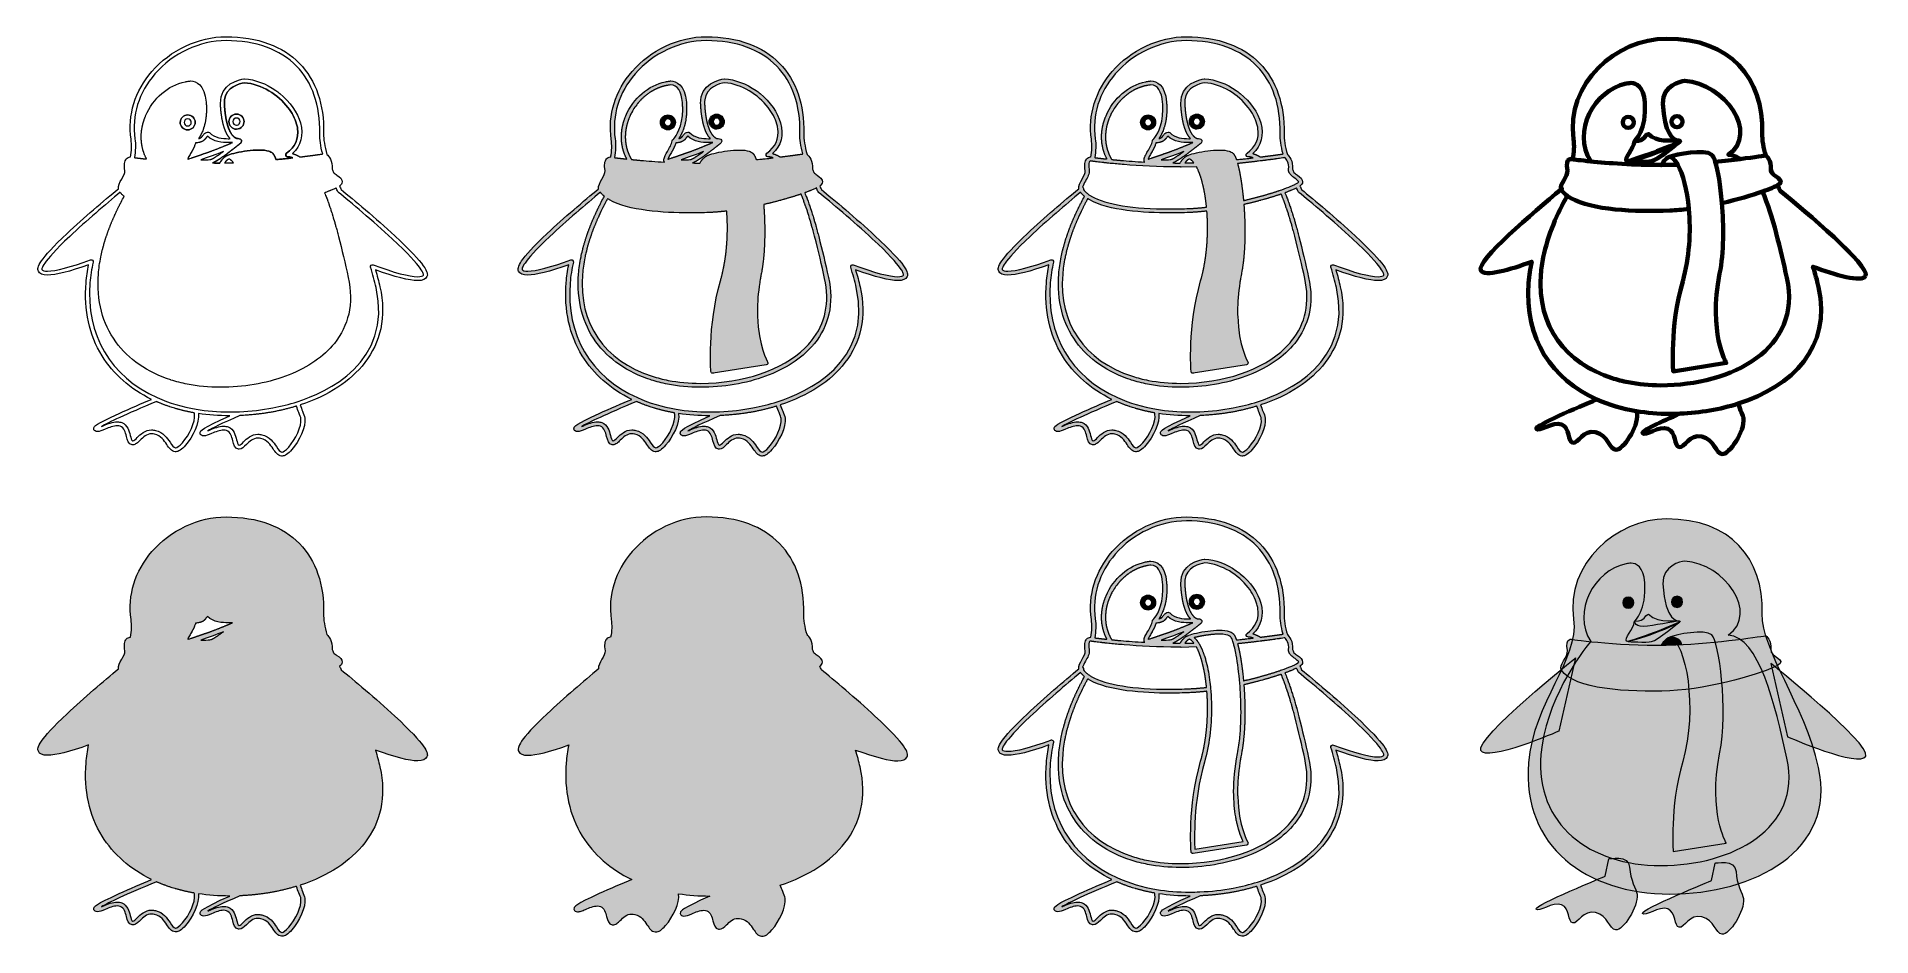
# Model space of a CAD drawing. Header units: inches. Extents: x 102 to 4763, y -2353 to -67.
import ezdxf

# ---------------------------------------------------------------- set-up
doc = ezdxf.new("R2010")
doc.units = ezdxf.units.IN
doc.header["$MEASUREMENT"] = 0
doc.layers.add('Layer 1', color=7, linetype='Continuous')

# ---------------------------------------------------------------- blocks, each defined once
blk = doc.blocks.new('block 2')
at = {"layer": 'Layer 1', "true_color": 0x131f23}
h = blk.add_hatch(color=250, dxfattribs=at)
h.dxf.hatch_style = 2
edge = h.paths.add_edge_path()
edge.add_spline(control_points=[(4629.3, -1923.6), (4676.6, -2136.2), (4463.8, -2245.4), (4251.5, -2245.4), (4039.1, -2245.4), (3875.8, -2124), (3892.4, -1912.3), (3904.6, -1757.3), (4021.4, -1649.8), (4006.8, -1547.2), (3986.8, -1406.9), (4114.9, -1292.3), (4243.2, -1292.3), (4406.3, -1292.3), (4489.5, -1391.9), (4486.2, -1532.8), (4484, -1626.7), (4593.6, -1763), (4629.3, -1923.6)], knot_values=[0, 0, 0, 0, 1, 1, 1, 2, 2, 2, 3, 3, 3, 4, 4, 4, 5, 5, 5, 6, 6, 6, 6], degree=3, periodic=1)
h = blk.add_hatch(color=250, dxfattribs=at)
h.dxf.hatch_style = 2
edge = h.paths.add_edge_path()
edge.add_spline(control_points=[(4140.6, -1406.6), (4140.5, -1406.6), (4140.5, -1406.6), (4140.5, -1406.6), (4140.5, -1406.6), (4140.5, -1406.6), (4140.5, -1406.6), (4140.5, -1406.6), (4140.6, -1406.6), (4140.6, -1406.6)], knot_values=[0, 0, 0, 0, 1, 1, 1, 2, 2, 2, 3, 3, 3, 3], degree=3, periodic=1)
h = blk.add_hatch(color=250, dxfattribs=at)
h.dxf.hatch_style = 2
edge = h.paths.add_edge_path()
edge.add_spline(control_points=[(4160, -1505), (4160, -1512.8), (4153.6, -1519.1), (4145.8, -1519.1), (4138.1, -1519.1), (4131.7, -1512.8), (4131.7, -1505), (4131.7, -1497.2), (4138.1, -1490.9), (4145.8, -1490.9), (4153.6, -1490.9), (4160, -1497.2), (4160, -1505)], knot_values=[0, 0, 0, 0, 1, 1, 1, 2, 2, 2, 3, 3, 3, 4, 4, 4, 4], degree=3, periodic=1)
h = blk.add_hatch(color=250, dxfattribs=at)
h.dxf.hatch_style = 2
edge = h.paths.add_edge_path()
edge.add_spline(control_points=[(4283.9, -1503.1), (4283.9, -1510.8), (4277.6, -1517.2), (4269.8, -1517.2), (4262, -1517.2), (4255.7, -1510.8), (4255.7, -1503.1), (4255.7, -1495.3), (4262, -1488.9), (4269.8, -1488.9), (4277.6, -1488.9), (4283.9, -1495.3), (4283.9, -1503.1)], knot_values=[0, 0, 0, 0, 1, 1, 1, 2, 2, 2, 3, 3, 3, 4, 4, 4, 4], degree=3, periodic=1)
at = {"layer": 'Layer 1', "true_color": 0xf05a28}
h = blk.add_hatch(color=20, dxfattribs=at)
h.dxf.hatch_style = 2
edge = h.paths.add_edge_path()
edge.add_spline(control_points=[(4161.9, -1552.4), (4158.3, -1572.8), (4135.2, -1596.7), (4141.6, -1603.3), (4148, -1610), (4280.7, -1558.6), (4277.7, -1552.4), (4274.8, -1546.1), (4224, -1562), (4197.4, -1534.5), (4184.7, -1536.8), (4192.4, -1552), (4161.9, -1552.4)], knot_values=[0, 0, 0, 0, 1, 1, 1, 2, 2, 2, 3, 3, 3, 4, 4, 4, 4], degree=3, periodic=1)
at = {"layer": 'Layer 1', "true_color": 0xbc271f}
h = blk.add_hatch(color=22, dxfattribs=at)
h.dxf.hatch_style = 2
edge = h.paths.add_edge_path()
edge.add_spline(control_points=[(4276.2, -1554.5), (4276.2, -1554.5), (4219, -1601.1), (4205.3, -1603.9), (4191.4, -1606.8), (4145.8, -1603.8), (4145.8, -1603.8), (4145.8, -1603.8), (4185, -1590.7), (4209.1, -1582), (4233.3, -1573.2), (4276.2, -1554.5), (4276.2, -1554.5)], knot_values=[0, 0, 0, 0, 1, 1, 1, 2, 2, 2, 3, 3, 3, 4, 4, 4, 4], degree=3, periodic=1)
at = {"layer": 'Layer 1', "true_color": 0xec1c24}
h = blk.add_hatch(color=240, dxfattribs=at)
h.dxf.hatch_style = 2
edge = h.paths.add_edge_path()
edge.add_spline(control_points=[(4250.7, -1592.7), (4267.3, -1585.8), (4340.2, -1571.7), (4358.1, -1587), (4376, -1602.3), (4400.2, -1775.8), (4378, -1889.2), (4348.7, -2039), (4394.9, -2116), (4394.9, -2116), (4394.9, -2116), (4260.1, -2137.5), (4260.1, -2137.5), (4260.1, -2137.5), (4250.7, -2026.2), (4284.1, -1909), (4322.5, -1774.6), (4293, -1604.4), (4250.7, -1592.7)], knot_values=[0, 0, 0, 0, 1, 1, 1, 2, 2, 2, 3, 3, 3, 4, 4, 4, 5, 5, 5, 6, 6, 6, 6], degree=3, periodic=1)
at = {"layer": 'Layer 1', "true_color": 0xbe1e2d}
h = blk.add_hatch(color=242, dxfattribs=at)
h.dxf.hatch_style = 2
edge = h.paths.add_edge_path()
edge.add_spline(control_points=[(4495.3, -1589.2), (4495.3, -1589.2), (4366.6, -1608.8), (4266.4, -1612.4), (4136.9, -1617.2), (4003.8, -1598.7), (4003.8, -1598.7), (4003.8, -1598.7), (3985.5, -1590.7), (3991.1, -1627), (3993.5, -1642.5), (3968.2, -1664.7), (3975.9, -1676.3), (4008.4, -1725.4), (4144.9, -1733.4), (4251.1, -1728.9), (4357.4, -1724.4), (4491.5, -1683.6), (4525.3, -1664.7), (4551.8, -1650), (4505.5, -1642.2), (4507.8, -1624.4), (4510.8, -1601.5), (4495.3, -1589.2), (4495.3, -1589.2)], knot_values=[0, 0, 0, 0, 1, 1, 1, 2, 2, 2, 3, 3, 3, 4, 4, 4, 5, 5, 5, 6, 6, 6, 7, 7, 7, 8, 8, 8, 8], degree=3, periodic=1)
at = {"layer": 'Layer 1', "true_color": 0x810004}
h = blk.add_hatch(color=16, dxfattribs=at)
h.dxf.hatch_style = 2
edge = h.paths.add_edge_path()
edge.add_spline(control_points=[(4252.2, -1592.4), (4238.7, -1594.9), (4230.2, -1613.7), (4230.2, -1613.7), (4230.2, -1613.7), (4281.2, -1612.2), (4281.2, -1612.2), (4281.2, -1612.2), (4280.7, -1591), (4252.2, -1592.4)], knot_values=[0, 0, 0, 0, 1, 1, 1, 2, 2, 2, 3, 3, 3, 3], degree=3, periodic=1)
at = {"layer": 'Layer 1', "true_color": 0x131f23}
h = blk.add_hatch(color=250, dxfattribs=at)
h.dxf.hatch_style = 2
edge = h.paths.add_edge_path()
edge.add_spline(control_points=[(4012.2, -1645.2), (4012.2, -1645.2), (3756.6, -1849.6), (3770.9, -1880.7), (3785.2, -1911.8), (3969.2, -1831.7), (3969.2, -1831.7), (3969.2, -1831.7), (4012.2, -1645.2), (4012.2, -1645.2)], knot_values=[0, 0, 0, 0, 1, 1, 1, 2, 2, 2, 3, 3, 3, 3], degree=3, periodic=1)
h = blk.add_hatch(color=250, dxfattribs=at)
h.dxf.hatch_style = 2
edge = h.paths.add_edge_path()
edge.add_spline(control_points=[(4507.8, -1659.3), (4507.8, -1659.3), (4763.4, -1863.7), (4749.1, -1894.8), (4734.7, -1925.9), (4550.8, -1845.9), (4550.8, -1845.9), (4550.8, -1845.9), (4507.8, -1659.3), (4507.8, -1659.3)], knot_values=[0, 0, 0, 0, 1, 1, 1, 2, 2, 2, 3, 3, 3, 3], degree=3, periodic=1)
at = {"layer": 'Layer 1', "true_color": 0xf05a28}
h = blk.add_hatch(color=20, dxfattribs=at)
h.dxf.hatch_style = 2
edge = h.paths.add_edge_path()
edge.add_spline(control_points=[(4087.2, -2200.3), (4087.2, -2200.3), (3906.5, -2273.5), (3912, -2283.4), (3917.6, -2293.4), (3954.2, -2263.5), (3976.4, -2272.4), (3998.5, -2281.2), (3991.9, -2316.7), (4005.2, -2318.9), (4018.5, -2321.2), (4030.7, -2284.6), (4062.9, -2292.3), (4095, -2300.1), (4097.1, -2334.5), (4114.4, -2336.7), (4131.6, -2338.9), (4172.6, -2277.9), (4168.2, -2245.8), (4166.6, -2234), (4150.5, -2209.1), (4149.3, -2177), (4148.2, -2144.8), (4096.1, -2155.9), (4096.1, -2155.9), (4096.1, -2155.9), (4087.2, -2200.3), (4087.2, -2200.3)], knot_values=[0, 0, 0, 0, 1, 1, 1, 2, 2, 2, 3, 3, 3, 4, 4, 4, 5, 5, 5, 6, 6, 6, 7, 7, 7, 8, 8, 8, 9, 9, 9, 9], degree=3, periodic=1)
h = blk.add_hatch(color=20, dxfattribs=at)
h.dxf.hatch_style = 2
edge = h.paths.add_edge_path()
edge.add_spline(control_points=[(4357.5, -2211.3), (4357.5, -2211.3), (4176.7, -2284.5), (4182.2, -2294.4), (4187.8, -2304.4), (4224.4, -2274.5), (4246.5, -2283.3), (4268.7, -2292.2), (4262.1, -2327.7), (4275.4, -2329.9), (4288.7, -2332.2), (4300.9, -2295.5), (4333.1, -2303.3), (4365.2, -2311.1), (4367.3, -2345.4), (4384.6, -2347.7), (4401.8, -2349.9), (4442.8, -2288.9), (4438.4, -2256.7), (4436.8, -2245), (4420.7, -2220.1), (4419.6, -2188), (4418.5, -2155.8), (4366.3, -2166.9), (4366.3, -2166.9), (4366.3, -2166.9), (4357.5, -2211.3), (4357.5, -2211.3)], knot_values=[0, 0, 0, 0, 1, 1, 1, 2, 2, 2, 3, 3, 3, 4, 4, 4, 5, 5, 5, 6, 6, 6, 7, 7, 7, 8, 8, 8, 9, 9, 9, 9], degree=3, periodic=1)
at = {"layer": 'Layer 1', "lineweight": 0}
for points, knots in [([(4629.3, -1923.6), (4676.6, -2136.2), (4463.8, -2245.4), (4251.5, -2245.4), (4039.1, -2245.4), (3875.8, -2124), (3892.4, -1912.3), (3904.6, -1757.3), (4021.4, -1649.8), (4006.8, -1547.2), (3986.8, -1406.9), (4114.9, -1292.3), (4243.2, -1292.3), (4406.3, -1292.3), (4489.5, -1391.9), (4486.2, -1532.8), (4484, -1626.7), (4593.6, -1763), (4629.3, -1923.6)], [0, 0, 0, 0, 1, 1, 1, 2, 2, 2, 3, 3, 3, 4, 4, 4, 5, 5, 5, 6, 6, 6, 6]), ([(4228.4, -2173), (4048.3, -2173), (3909.8, -2070), (3923.9, -1890.5), (3934.2, -1759.1), (4025.5, -1631.4), (4050.5, -1603.9), (4002.3, -1528.2), (4058.5, -1423.5), (4140.5, -1406.6), (4140.5, -1406.6), (4140.6, -1406.6), (4140.6, -1406.6), (4140.6, -1406.6), (4140.6, -1406.6), (4140.6, -1406.6), (4144.7, -1405.7), (4148.9, -1405.1), (4153.1, -1404.7), (4165.9, -1405.1), (4184.5, -1413.1), (4187.8, -1454.4), (4193.4, -1524.1), (4161.9, -1552.4), (4161.9, -1552.4), (4161.9, -1552.4), (4161.8, -1569.5), (4194.8, -1564.7), (4226.7, -1560), (4272.6, -1551.7), (4275.5, -1551.2), (4273, -1551.5), (4238.7, -1554.8), (4234, -1456.9), (4231.8, -1410.6), (4279.2, -1400.9), (4289.5, -1399.3), (4390.1, -1405.8), (4479.7, -1531.9), (4400, -1587.3), (4478.7, -1592.3), (4518.5, -1763.9), (4548.8, -1900.1), (4588.9, -2080.4), (4408.5, -2173), (4228.4, -2173)], [0, 0, 0, 0, 1, 1, 1, 2, 2, 2, 3, 3, 3, 4, 4, 4, 5, 5, 5, 6, 6, 6, 7, 7, 7, 8, 8, 8, 9, 9, 9, 10, 10, 10, 11, 11, 11, 12, 12, 12, 13, 13, 13, 14, 14, 14, 15, 15, 15, 15]), ([(4140.6, -1406.6), (4140.5, -1406.6), (4140.5, -1406.6), (4140.5, -1406.6), (4140.5, -1406.6), (4140.5, -1406.6), (4140.5, -1406.6), (4140.5, -1406.6), (4140.6, -1406.6), (4140.6, -1406.6)], [0, 0, 0, 0, 1, 1, 1, 2, 2, 2, 3, 3, 3, 3]), ([(4160, -1505), (4160, -1512.8), (4153.6, -1519.1), (4145.8, -1519.1), (4138.1, -1519.1), (4131.7, -1512.8), (4131.7, -1505), (4131.7, -1497.2), (4138.1, -1490.9), (4145.8, -1490.9), (4153.6, -1490.9), (4160, -1497.2), (4160, -1505)], [0, 0, 0, 0, 1, 1, 1, 2, 2, 2, 3, 3, 3, 4, 4, 4, 4]), ([(4158, -1497.9), (4155.6, -1493.8), (4151.2, -1491), (4146.1, -1490.9), (4144.9, -1492.2), (4144.1, -1493.9), (4144.1, -1495.9), (4144.1, -1499.8), (4147.3, -1503), (4151.2, -1503), (4154.5, -1503), (4157.1, -1500.9), (4158, -1497.9)], [0, 0, 0, 0, 1, 1, 1, 2, 2, 2, 3, 3, 3, 4, 4, 4, 4]), ([(4283.9, -1503.1), (4283.9, -1510.8), (4277.6, -1517.2), (4269.8, -1517.2), (4262, -1517.2), (4255.7, -1510.8), (4255.7, -1503.1), (4255.7, -1495.3), (4262, -1488.9), (4269.8, -1488.9), (4277.6, -1488.9), (4283.9, -1495.3), (4283.9, -1503.1)], [0, 0, 0, 0, 1, 1, 1, 2, 2, 2, 3, 3, 3, 4, 4, 4, 4]), ([(4281.9, -1496), (4279.5, -1491.8), (4275.1, -1489.1), (4270, -1489), (4268.8, -1490.3), (4268, -1492), (4268, -1493.9), (4268, -1497.9), (4271.2, -1501.1), (4275.1, -1501.1), (4278.4, -1501.1), (4281, -1498.9), (4281.9, -1496)], [0, 0, 0, 0, 1, 1, 1, 2, 2, 2, 3, 3, 3, 4, 4, 4, 4]), ([(4161.9, -1552.4), (4158.3, -1572.8), (4135.2, -1596.7), (4141.6, -1603.3), (4148, -1610), (4280.7, -1558.6), (4277.7, -1552.4), (4274.8, -1546.1), (4224, -1562), (4197.4, -1534.5), (4184.7, -1536.8), (4192.4, -1552), (4161.9, -1552.4)], [0, 0, 0, 0, 1, 1, 1, 2, 2, 2, 3, 3, 3, 4, 4, 4, 4]), ([(4276.2, -1554.5), (4276.2, -1554.5), (4219, -1601.1), (4205.3, -1603.9), (4191.4, -1606.8), (4145.8, -1603.8), (4145.8, -1603.8), (4145.8, -1603.8), (4185, -1590.7), (4209.1, -1582), (4233.3, -1573.2), (4276.2, -1554.5), (4276.2, -1554.5)], [0, 0, 0, 0, 1, 1, 1, 2, 2, 2, 3, 3, 3, 4, 4, 4, 4]), ([(4250.7, -1592.7), (4267.3, -1585.8), (4340.2, -1571.7), (4358.1, -1587), (4376, -1602.3), (4400.2, -1775.8), (4378, -1889.2), (4348.7, -2039), (4394.9, -2116), (4394.9, -2116), (4394.9, -2116), (4260.1, -2137.5), (4260.1, -2137.5), (4260.1, -2137.5), (4250.7, -2026.2), (4284.1, -1909), (4322.5, -1774.6), (4293, -1604.4), (4250.7, -1592.7)], [0, 0, 0, 0, 1, 1, 1, 2, 2, 2, 3, 3, 3, 4, 4, 4, 5, 5, 5, 6, 6, 6, 6]), ([(4495.3, -1589.2), (4495.3, -1589.2), (4366.6, -1608.8), (4266.4, -1612.4), (4136.9, -1617.2), (4003.8, -1598.7), (4003.8, -1598.7), (4003.8, -1598.7), (3985.5, -1590.7), (3991.1, -1627), (3993.5, -1642.5), (3968.2, -1664.7), (3975.9, -1676.3), (4008.4, -1725.4), (4144.9, -1733.4), (4251.1, -1728.9), (4357.4, -1724.4), (4491.5, -1683.6), (4525.3, -1664.7), (4551.8, -1650), (4505.5, -1642.2), (4507.8, -1624.4), (4510.8, -1601.5), (4495.3, -1589.2), (4495.3, -1589.2)], [0, 0, 0, 0, 1, 1, 1, 2, 2, 2, 3, 3, 3, 4, 4, 4, 5, 5, 5, 6, 6, 6, 7, 7, 7, 8, 8, 8, 8]), ([(4252.2, -1592.4), (4238.7, -1594.9), (4230.2, -1613.7), (4230.2, -1613.7), (4230.2, -1613.7), (4281.2, -1612.2), (4281.2, -1612.2), (4281.2, -1612.2), (4280.7, -1591), (4252.2, -1592.4)], [0, 0, 0, 0, 1, 1, 1, 2, 2, 2, 3, 3, 3, 3]), ([(4012.2, -1645.2), (4012.2, -1645.2), (3756.6, -1849.6), (3770.9, -1880.7), (3785.2, -1911.8), (3969.2, -1831.7), (3969.2, -1831.7), (3969.2, -1831.7), (4012.2, -1645.2), (4012.2, -1645.2)], [0, 0, 0, 0, 1, 1, 1, 2, 2, 2, 3, 3, 3, 3]), ([(4507.8, -1659.3), (4507.8, -1659.3), (4763.4, -1863.7), (4749.1, -1894.8), (4734.7, -1925.9), (4550.8, -1845.9), (4550.8, -1845.9), (4550.8, -1845.9), (4507.8, -1659.3), (4507.8, -1659.3)], [0, 0, 0, 0, 1, 1, 1, 2, 2, 2, 3, 3, 3, 3]), ([(4087.2, -2200.3), (4087.2, -2200.3), (3906.5, -2273.5), (3912, -2283.4), (3917.6, -2293.4), (3954.2, -2263.5), (3976.4, -2272.4), (3998.5, -2281.2), (3991.9, -2316.7), (4005.2, -2318.9), (4018.5, -2321.2), (4030.7, -2284.6), (4062.9, -2292.3), (4095, -2300.1), (4097.1, -2334.5), (4114.4, -2336.7), (4131.6, -2338.9), (4172.6, -2277.9), (4168.2, -2245.8), (4166.6, -2234), (4150.5, -2209.1), (4149.3, -2177), (4148.2, -2144.8), (4096.1, -2155.9), (4096.1, -2155.9), (4096.1, -2155.9), (4087.2, -2200.3), (4087.2, -2200.3)], [0, 0, 0, 0, 1, 1, 1, 2, 2, 2, 3, 3, 3, 4, 4, 4, 5, 5, 5, 6, 6, 6, 7, 7, 7, 8, 8, 8, 9, 9, 9, 9]), ([(4357.5, -2211.3), (4357.5, -2211.3), (4176.7, -2284.5), (4182.2, -2294.4), (4187.8, -2304.4), (4224.4, -2274.5), (4246.5, -2283.3), (4268.7, -2292.2), (4262.1, -2327.7), (4275.4, -2329.9), (4288.7, -2332.2), (4300.9, -2295.5), (4333.1, -2303.3), (4365.2, -2311.1), (4367.3, -2345.4), (4384.6, -2347.7), (4401.8, -2349.9), (4442.8, -2288.9), (4438.4, -2256.7), (4436.8, -2245), (4420.7, -2220.1), (4419.6, -2188), (4418.5, -2155.8), (4366.3, -2166.9), (4366.3, -2166.9), (4366.3, -2166.9), (4357.5, -2211.3), (4357.5, -2211.3)], [0, 0, 0, 0, 1, 1, 1, 2, 2, 2, 3, 3, 3, 4, 4, 4, 5, 5, 5, 6, 6, 6, 7, 7, 7, 8, 8, 8, 9, 9, 9, 9])]:
    blk.add_open_spline(points, degree=3, knots=knots, dxfattribs=at)
blk = doc.blocks.new('block 4')
at = {"layer": 'Layer 1', "color": 140, "lineweight": 106, "true_color": 0x00aeef}
for points, knots in [([(4289.5, -179.3), (4279.2, -180.9), (4231.8, -190.6), (4234, -236.9), (4237.7, -313.6), (4259.5, -328.2), (4269.9, -330.8), (4269.9, -330.8), (4270, -330.8), (4270, -330.8), (4274.3, -330.7), (4277.1, -331.1), (4277.7, -332.4), (4278, -332.9), (4277.4, -333.6), (4276.2, -334.5), (4276.2, -334.5), (4276.2, -334.5), (4276.2, -334.6), (4276.2, -334.6), (4276.1, -334.6), (4276.1, -334.6), (4276.1, -334.6), (4276.1, -334.6), (4276, -334.7), (4272.6, -337.4), (4218.6, -381.2), (4205.3, -383.9), (4191.8, -386.7), (4148.3, -384), (4145.9, -383.8), (4143.7, -384.1), (4142.2, -383.9), (4141.6, -383.3), (4135.2, -376.7), (4158.3, -352.8), (4161.9, -332.4), (4161.9, -332.4), (4193.4, -304.1), (4187.8, -234.4), (4184.5, -193.1), (4165.9, -185.2), (4153.1, -184.7), (4148.9, -185.1), (4144.7, -185.7), (4140.6, -186.6), (4140.6, -186.6), (4140.6, -186.6), (4140.6, -186.6), (4140.5, -186.6), (4140.5, -186.6), (4140.5, -186.6), (4140.5, -186.6), (4140.5, -186.6), (4140.5, -186.6), (4058.5, -203.5), (4002.3, -308.2), (4050.5, -383.9), (4050.4, -384), (4050.4, -384), (4050.4, -384.1), (4093.2, -388.4), (4160.4, -393.6), (4230.4, -393.2), (4231.9, -390.2), (4239.5, -375.7), (4250.9, -372.7), (4250.9, -372.7), (4250.8, -372.7), (4250.7, -372.7), (4267.2, -365.8), (4340.2, -351.7), (4358.1, -367), (4360.9, -369.4), (4363.9, -375.7), (4366.8, -385.1), (4389.5, -382.9), (4411.1, -380.4), (4429.9, -378), (4420.6, -371.7), (4410.7, -368), (4400, -367.3), (4479.7, -311.9), (4390.1, -185.9), (4289.5, -179.3)], [0, 0, 0, 0, 1, 1, 1, 2, 2, 2, 3, 3, 3, 4, 4, 4, 5, 5, 5, 6, 6, 6, 7, 7, 7, 8, 8, 8, 9, 9, 9, 10, 10, 10, 11, 11, 11, 12, 12, 12, 13, 13, 13, 14, 14, 14, 15, 15, 15, 16, 16, 16, 17, 17, 17, 18, 18, 18, 19, 19, 19, 20, 20, 20, 21, 21, 21, 22, 22, 22, 23, 23, 23, 24, 24, 24, 25, 25, 25, 26, 26, 26, 27, 27, 27, 28, 28, 28, 28]), ([(4131.7, -285), (4131.7, -277.2), (4138.1, -270.9), (4145.8, -270.9), (4153.6, -270.9), (4160, -277.2), (4160, -285), (4160, -292.8), (4153.6, -299.1), (4145.8, -299.1), (4138.1, -299.1), (4131.7, -292.8), (4131.7, -285)], [0, 0, 0, 0, 1, 1, 1, 2, 2, 2, 3, 3, 3, 4, 4, 4, 4]), ([(4269.8, -297.2), (4262, -297.2), (4255.7, -290.8), (4255.7, -283.1), (4255.7, -275.3), (4262, -268.9), (4269.8, -268.9), (4277.6, -268.9), (4283.9, -275.3), (4283.9, -283.1), (4283.9, -290.8), (4277.6, -297.2), (4269.8, -297.2)], [0, 0, 0, 0, 1, 1, 1, 2, 2, 2, 3, 3, 3, 4, 4, 4, 4])]:
    blk.add_open_spline(points, degree=3, knots=knots, dxfattribs=at)
blk = doc.blocks.new('block 3')
at = {"layer": 'Layer 1', "color": 140, "lineweight": 106, "true_color": 0x00aeef}
for points, knots in [([(4486.2, -312.8), (4489.5, -171.9), (4406.3, -72.3), (4243.2, -72.3), (4114.9, -72.3), (3986.8, -186.9), (4006.8, -327.2), (4009.2, -344.2), (4008, -361.3), (4004.3, -378.8), (4007.3, -379.2), (4024.3, -381.4), (4050.4, -384.1), (4050.4, -384), (4050.4, -384), (4050.5, -383.9), (4002.3, -308.2), (4058.5, -203.5), (4140.5, -186.6), (4140.5, -186.6), (4140.5, -186.6), (4140.5, -186.6), (4140.5, -186.6), (4140.5, -186.6), (4140.6, -186.6), (4140.6, -186.6), (4140.6, -186.6), (4140.6, -186.6), (4144.7, -185.7), (4148.9, -185.1), (4153.1, -184.7), (4165.9, -185.2), (4184.5, -193.1), (4187.8, -234.4), (4193.4, -304.1), (4161.9, -332.4), (4161.9, -332.4), (4192.4, -332), (4184.7, -316.8), (4197.4, -314.5), (4218.3, -336.1), (4254.1, -330.9), (4269.9, -330.8), (4259.5, -328.2), (4237.7, -313.6), (4234, -236.9), (4231.8, -190.6), (4279.2, -180.9), (4289.5, -179.3), (4390.1, -185.9), (4479.7, -311.9), (4400, -367.3), (4410.7, -368), (4420.6, -371.7), (4429.9, -378), (4468.5, -373.3), (4495.3, -369.2), (4495.3, -369.2), (4489.2, -349), (4485.8, -330.2), (4486.2, -312.8)], [0, 0, 0, 0, 1, 1, 1, 2, 2, 2, 3, 3, 3, 4, 4, 4, 5, 5, 5, 6, 6, 6, 7, 7, 7, 8, 8, 8, 9, 9, 9, 10, 10, 10, 11, 11, 11, 12, 12, 12, 13, 13, 13, 14, 14, 14, 15, 15, 15, 16, 16, 16, 17, 17, 17, 18, 18, 18, 19, 19, 19, 20, 20, 20, 20]), ([(4140.5, -186.6), (4140.5, -186.6), (4140.5, -186.6), (4140.5, -186.6), (4140.5, -186.6), (4140.5, -186.6), (4140.6, -186.6), (4140.6, -186.6), (4140.5, -186.6), (4140.5, -186.6)], [0, 0, 0, 0, 1, 1, 1, 2, 2, 2, 3, 3, 3, 3]), ([(4140.6, -186.6), (4140.5, -186.6), (4140.5, -186.6), (4140.5, -186.6), (4140.5, -186.6), (4140.5, -186.6), (4140.5, -186.6), (4140.5, -186.6), (4140.6, -186.6), (4140.6, -186.6)], [0, 0, 0, 0, 1, 1, 1, 2, 2, 2, 3, 3, 3, 3]), ([(4160, -285), (4160, -292.8), (4153.6, -299.1), (4145.8, -299.1), (4138.1, -299.1), (4131.7, -292.8), (4131.7, -285), (4131.7, -277.2), (4138.1, -270.9), (4145.8, -270.9), (4153.6, -270.9), (4160, -277.2), (4160, -285)], [0, 0, 0, 0, 1, 1, 1, 2, 2, 2, 3, 3, 3, 4, 4, 4, 4]), ([(4283.9, -283), (4283.9, -290.8), (4277.6, -297.2), (4269.8, -297.2), (4262, -297.2), (4255.7, -290.8), (4255.7, -283), (4255.7, -275.2), (4262, -268.9), (4269.8, -268.9), (4277.6, -268.9), (4283.9, -275.2), (4283.9, -283)], [0, 0, 0, 0, 1, 1, 1, 2, 2, 2, 3, 3, 3, 4, 4, 4, 4]), ([(4276.2, -334.5), (4276.2, -334.5), (4276.2, -334.5), (4276.2, -334.5), (4275.3, -334.9), (4233, -353.3), (4209.1, -362), (4185, -370.7), (4145.8, -383.8), (4145.8, -383.8), (4145.8, -383.8), (4145.9, -383.8), (4145.9, -383.8), (4143.7, -384), (4142.2, -383.9), (4141.6, -383.3), (4135.2, -376.7), (4158.3, -352.8), (4161.9, -332.4), (4192.4, -332), (4184.7, -316.8), (4197.4, -314.5), (4218.3, -336.1), (4254.1, -330.9), (4269.9, -330.8), (4269.9, -330.8), (4270, -330.8), (4270, -330.8), (4274.3, -330.7), (4277.1, -331), (4277.7, -332.4), (4278, -332.9), (4277.4, -333.6), (4276.2, -334.5)], [0, 0, 0, 0, 1, 1, 1, 2, 2, 2, 3, 3, 3, 4, 4, 4, 5, 5, 5, 6, 6, 6, 7, 7, 7, 8, 8, 8, 9, 9, 9, 10, 10, 10, 11, 11, 11, 11]), ([(4299.8, -504.7), (4283.2, -506.7), (4266.9, -508.2), (4251.1, -508.9), (4162.5, -512.6), (4052.9, -507.7), (4000.1, -477.5), (3996.8, -475.6), (3993.7, -473.6), (3990.8, -471.5), (3984.6, -467), (3979.6, -461.9), (3975.9, -456.4), (3976.3, -455.5), (3976.7, -454.6), (3977.1, -453.7), (3976.5, -454.2), (3975.9, -454.7), (3975.3, -455.3), (3969.7, -443.4), (3993.4, -422), (3991.1, -407), (3985.5, -370.7), (4003.8, -378.7), (4003.8, -378.7), (4003.8, -378.7), (4004, -378.7), (4004.3, -378.8), (4007.3, -379.2), (4024.3, -381.4), (4050.4, -384.1), (4093.2, -388.4), (4160.4, -393.6), (4230.4, -393.2), (4230.2, -393.5), (4230.2, -393.7), (4230.2, -393.7), (4230.2, -393.7), (4271.5, -392.5), (4271.5, -392.5), (4285.1, -415.7), (4295.5, -456.5), (4299.8, -504.7)], [0, 0, 0, 0, 1, 1, 1, 2, 2, 2, 3, 3, 3, 4, 4, 4, 5, 5, 5, 6, 6, 6, 7, 7, 7, 8, 8, 8, 9, 9, 9, 10, 10, 10, 11, 11, 11, 12, 12, 12, 13, 13, 13, 14, 14, 14, 14]), ([(4276.2, -334.5), (4276.2, -334.6), (4276.1, -334.6), (4276.1, -334.6), (4276.1, -334.6), (4276.1, -334.6), (4276, -334.7), (4261.9, -345.3), (4167.9, -381.7), (4145.9, -383.8), (4145.9, -383.8), (4145.8, -383.8), (4145.8, -383.8), (4145.8, -383.8), (4185, -370.7), (4209.1, -362), (4233, -353.3), (4275.3, -334.9), (4276.2, -334.5)], [0, 0, 0, 0, 1, 1, 1, 2, 2, 2, 3, 3, 3, 4, 4, 4, 5, 5, 5, 6, 6, 6, 6]), ([(4276.2, -334.5), (4276.2, -334.6), (4276.1, -334.6), (4276.1, -334.6), (4276.1, -334.6), (4276.1, -334.6), (4276, -334.7), (4272.6, -337.4), (4218.6, -381.1), (4205.3, -383.9), (4191.8, -386.7), (4148.3, -384), (4145.9, -383.8), (4145.9, -383.8), (4145.8, -383.8), (4145.8, -383.8), (4145.8, -383.8), (4185, -370.7), (4209.1, -362), (4233, -353.3), (4275.3, -334.9), (4276.2, -334.5)], [0, 0, 0, 0, 1, 1, 1, 2, 2, 2, 3, 3, 3, 4, 4, 4, 5, 5, 5, 6, 6, 6, 7, 7, 7, 7]), ([(4209.1, -362), (4185, -370.7), (4145.8, -383.8), (4145.8, -383.8), (4145.8, -383.8), (4145.9, -383.8), (4145.9, -383.8), (4148.3, -384), (4191.8, -386.7), (4205.3, -383.9), (4218.6, -381.2), (4272.6, -337.4), (4276, -334.7), (4276.1, -334.6), (4276.1, -334.6), (4276.1, -334.6), (4276.1, -334.6), (4276.2, -334.6), (4276.2, -334.6), (4275.3, -334.9), (4233, -353.3), (4209.1, -362)], [0, 0, 0, 0, 1, 1, 1, 2, 2, 2, 3, 3, 3, 4, 4, 4, 5, 5, 5, 6, 6, 6, 7, 7, 7, 7]), ([(4209.1, -362), (4185, -370.7), (4145.8, -383.8), (4145.8, -383.8), (4145.8, -383.8), (4145.9, -383.8), (4145.9, -383.8), (4148.3, -384), (4191.8, -386.7), (4205.3, -383.9), (4218.6, -381.2), (4272.6, -337.4), (4276, -334.7), (4276.1, -334.6), (4276.1, -334.6), (4276.1, -334.6), (4276.1, -334.6), (4276.2, -334.6), (4276.2, -334.6), (4275.3, -334.9), (4233, -353.3), (4209.1, -362)], [0, 0, 0, 0, 1, 1, 1, 2, 2, 2, 3, 3, 3, 4, 4, 4, 5, 5, 5, 6, 6, 6, 7, 7, 7, 7]), ([(4271.4, -392.2), (4265.1, -381.7), (4258.2, -374.8), (4250.9, -372.7), (4250.9, -372.7), (4250.9, -372.7), (4250.9, -372.7), (4239.5, -375.7), (4231.9, -390.2), (4230.4, -393.2), (4230.2, -393.5), (4230.2, -393.7), (4230.2, -393.7), (4230.2, -393.7), (4271.5, -392.5), (4271.5, -392.5), (4271.5, -392.4), (4271.4, -392.3), (4271.4, -392.2)], [0, 0, 0, 0, 1, 1, 1, 2, 2, 2, 3, 3, 3, 4, 4, 4, 5, 5, 5, 6, 6, 6, 6]), ([(4271.4, -392.2), (4265.1, -381.7), (4258.2, -374.8), (4250.9, -372.7), (4250.9, -372.7), (4250.9, -372.7), (4250.9, -372.7), (4239.5, -375.7), (4231.9, -390.2), (4230.4, -393.2), (4230.2, -393.5), (4230.2, -393.7), (4230.2, -393.7), (4230.2, -393.7), (4271.5, -392.5), (4271.5, -392.5), (4271.5, -392.4), (4271.4, -392.3), (4271.4, -392.2)], [0, 0, 0, 0, 1, 1, 1, 2, 2, 2, 3, 3, 3, 4, 4, 4, 5, 5, 5, 6, 6, 6, 6]), ([(4271.5, -392.5), (4271.5, -392.5), (4230.2, -393.7), (4230.2, -393.7), (4230.2, -393.7), (4230.2, -393.5), (4230.4, -393.2), (4231.9, -390.2), (4239.5, -375.7), (4250.9, -372.7), (4250.9, -372.7), (4250.9, -372.7), (4250.9, -372.7), (4258.2, -374.8), (4265.1, -381.7), (4271.4, -392.2), (4271.4, -392.3), (4271.5, -392.4), (4271.5, -392.5)], [0, 0, 0, 0, 1, 1, 1, 2, 2, 2, 3, 3, 3, 4, 4, 4, 5, 5, 5, 6, 6, 6, 6]), ([(4394.9, -896), (4394.9, -896), (4260, -917.5), (4260, -917.5), (4260, -917.5), (4250.7, -806.2), (4284.1, -689), (4301.3, -629), (4304.9, -561.7), (4299.8, -504.7), (4295.5, -456.5), (4285.1, -415.7), (4271.5, -392.5), (4271.5, -392.4), (4271.4, -392.3), (4271.4, -392.2), (4265.1, -381.7), (4258.2, -374.8), (4250.9, -372.7), (4250.9, -372.7), (4250.9, -372.7), (4250.9, -372.7), (4250.9, -372.7), (4250.8, -372.7), (4250.7, -372.7), (4267.2, -365.8), (4340.2, -351.7), (4358.1, -367), (4360.9, -369.4), (4363.9, -375.7), (4366.8, -385.1), (4373.6, -407), (4380.1, -445.4), (4383.8, -489.8), (4388.7, -547.5), (4388.6, -615.2), (4378, -669.2), (4348.7, -819), (4394.9, -896), (4394.9, -896)], [0, 0, 0, 0, 1, 1, 1, 2, 2, 2, 3, 3, 3, 4, 4, 4, 5, 5, 5, 6, 6, 6, 7, 7, 7, 8, 8, 8, 9, 9, 9, 10, 10, 10, 11, 11, 11, 12, 12, 12, 13, 13, 13, 13]), ([(4525.3, -444.7), (4523.4, -445.8), (4521.2, -446.9), (4518.7, -448.1), (4516.3, -449.2), (4513.6, -450.4), (4510.7, -451.7), (4504, -454.5), (4496, -457.6), (4487, -460.7), (4459.9, -470.3), (4423.5, -480.9), (4383.8, -489.8), (4380.1, -445.4), (4373.6, -407), (4366.8, -385.1), (4389.5, -382.9), (4411.1, -380.4), (4429.9, -378), (4468.5, -373.3), (4495.3, -369.2), (4495.3, -369.2), (4495.3, -369.2), (4510.8, -381.5), (4507.8, -404.4), (4507.8, -404.4), (4507.8, -404.5), (4507.8, -404.5), (4507.3, -408.4), (4509.2, -411.8), (4512.2, -415), (4522.5, -426), (4545.9, -433.3), (4525.3, -444.7)], [0, 0, 0, 0, 1, 1, 1, 2, 2, 2, 3, 3, 3, 4, 4, 4, 5, 5, 5, 6, 6, 6, 7, 7, 7, 8, 8, 8, 9, 9, 9, 10, 10, 10, 11, 11, 11, 11]), ([(4271.5, -392.5), (4271.5, -392.5), (4230.2, -393.7), (4230.2, -393.7), (4230.2, -393.7), (4230.2, -393.5), (4230.4, -393.2), (4242.4, -393.1), (4254.4, -392.9), (4266.4, -392.4), (4268.1, -392.4), (4269.7, -392.3), (4271.4, -392.2), (4271.4, -392.3), (4271.5, -392.4), (4271.5, -392.5)], [0, 0, 0, 0, 1, 1, 1, 2, 2, 2, 3, 3, 3, 4, 4, 4, 5, 5, 5, 5]), ([(4507.8, -404.5), (4507.3, -408.4), (4509.2, -411.8), (4512.2, -415), (4510.7, -411.4), (4509.2, -407.9), (4507.8, -404.5)], [0, 0, 0, 0, 1, 1, 1, 2, 2, 2, 2]), ([(4749, -674.8), (4740.4, -693.6), (4669.7, -671.8), (4615.1, -651.6), (4620.6, -668.6), (4625.4, -686), (4629.3, -703.6), (4663.3, -856.3), (4563.1, -955.7), (4425.2, -999.5), (4379, -1014.2), (4328.5, -1022.7), (4277.5, -1024.9), (4268.8, -1025.2), (4260.2, -1025.4), (4251.5, -1025.4), (4222, -1025.4), (4193.4, -1023.1), (4166.2, -1018.5), (4130.4, -1012.4), (4096.9, -1002.5), (4066.4, -988.8), (3952.8, -938.1), (3881.1, -836), (3892.4, -692.3), (3893.9, -673.8), (3896.8, -656.1), (3900.8, -638.9), (3846.9, -658.7), (3779.4, -679), (3770.9, -660.7), (3760.1, -637), (3905.1, -513.3), (3975.3, -455.2), (3975.5, -455.6), (3975.7, -456), (3975.9, -456.3), (3975.9, -456.3), (3975.9, -456.3), (3975.9, -456.3), (3979.6, -461.9), (3984.6, -466.9), (3990.8, -471.5), (3966.3, -515), (3941.6, -570), (3929.9, -627.8), (3927.1, -641.9), (3925, -656.2), (3923.9, -670.5), (3913.2, -805.8), (3989.3, -897.6), (4104.6, -934.6), (4104.6, -934.6), (4104.6, -934.6), (4104.6, -934.6), (4117.8, -938.9), (4131.5, -942.4), (4145.7, -945.2), (4171.9, -950.3), (4199.6, -953), (4228.4, -953), (4408.4, -953), (4588.9, -860.4), (4548.8, -680.1), (4532.5, -606.7), (4513.4, -523.1), (4487, -460.7), (4496, -457.5), (4504, -454.5), (4510.7, -451.7), (4513.6, -450.4), (4516.3, -449.2), (4518.7, -448.1), (4521.2, -446.9), (4523.4, -445.8), (4525.4, -444.7), (4527.5, -449.4), (4529.7, -454.1), (4532, -458.9), (4532, -458.9), (4532, -458.9), (4532, -458.9), (4595.4, -510.9), (4760.6, -649.7), (4749, -674.8)], [0, 0, 0, 0, 1, 1, 1, 2, 2, 2, 3, 3, 3, 4, 4, 4, 5, 5, 5, 6, 6, 6, 7, 7, 7, 8, 8, 8, 9, 9, 9, 10, 10, 10, 11, 11, 11, 12, 12, 12, 13, 13, 13, 14, 14, 14, 15, 15, 15, 16, 16, 16, 17, 17, 17, 18, 18, 18, 19, 19, 19, 20, 20, 20, 21, 21, 21, 22, 22, 22, 23, 23, 23, 24, 24, 24, 25, 25, 25, 26, 26, 26, 27, 27, 27, 28, 28, 28, 28]), ([(4228.4, -953), (4199.6, -953), (4171.9, -950.3), (4145.7, -945.2), (4131.5, -942.4), (4117.8, -938.9), (4104.6, -934.7), (4104.6, -934.7), (4104.6, -934.7), (4104.6, -934.7), (3989.3, -897.6), (3913.2, -805.8), (3923.9, -670.5), (3925, -656.2), (3927.1, -641.9), (3929.9, -627.8), (3941.6, -570), (3966.3, -515), (3990.8, -471.5), (3993.7, -473.6), (3996.8, -475.6), (4000.1, -477.5), (4052.9, -507.7), (4162.5, -512.6), (4251.1, -508.9), (4266.9, -508.2), (4283.2, -506.7), (4299.8, -504.7), (4304.9, -561.7), (4301.3, -629), (4284.1, -689), (4250.7, -806.2), (4260, -917.5), (4260, -917.5), (4260, -917.5), (4394.9, -896), (4394.9, -896), (4394.9, -896), (4348.7, -819), (4378, -669.2), (4388.6, -615.2), (4388.7, -547.5), (4383.8, -489.8), (4423.5, -480.9), (4459.9, -470.3), (4487, -460.7), (4513.4, -523.1), (4532.5, -606.7), (4548.8, -680.1), (4588.9, -860.4), (4408.4, -953), (4228.4, -953)], [0, 0, 0, 0, 1, 1, 1, 2, 2, 2, 3, 3, 3, 4, 4, 4, 5, 5, 5, 6, 6, 6, 7, 7, 7, 8, 8, 8, 9, 9, 9, 10, 10, 10, 11, 11, 11, 12, 12, 12, 13, 13, 13, 14, 14, 14, 15, 15, 15, 16, 16, 16, 17, 17, 17, 17]), ([(3977.1, -453.7), (3976.7, -454.6), (3976.3, -455.5), (3975.9, -456.3), (3975.9, -456.3), (3975.9, -456.3), (3975.9, -456.3), (3975.7, -456), (3975.5, -455.6), (3975.3, -455.2), (3975.9, -454.7), (3976.5, -454.2), (3977.1, -453.7)], [0, 0, 0, 0, 1, 1, 1, 2, 2, 2, 3, 3, 3, 4, 4, 4, 4]), ([(3977.1, -453.7), (3976.7, -454.6), (3976.3, -455.5), (3975.9, -456.3), (3975.9, -456.3), (3975.9, -456.3), (3975.9, -456.3), (3975.7, -456), (3975.5, -455.6), (3975.3, -455.2), (3975.9, -454.7), (3976.5, -454.2), (3977.1, -453.7)], [0, 0, 0, 0, 1, 1, 1, 2, 2, 2, 3, 3, 3, 4, 4, 4, 4]), ([(4114.4, -1116.7), (4097.1, -1114.5), (4095, -1080.1), (4062.9, -1072.3), (4030.7, -1064.6), (4018.5, -1101.2), (4005.2, -1098.9), (3991.9, -1096.7), (3998.5, -1061.2), (3976.4, -1052.4), (3954.2, -1043.5), (3917.6, -1073.4), (3912, -1063.4), (3907.6, -1055.6), (4019, -1008.5), (4066.4, -988.8), (4096.9, -1002.5), (4130.4, -1012.4), (4166.2, -1018.5), (4167.2, -1021.3), (4167.9, -1023.7), (4168.2, -1025.7), (4172.6, -1057.9), (4131.6, -1118.9), (4114.4, -1116.7)], [0, 0, 0, 0, 1, 1, 1, 2, 2, 2, 3, 3, 3, 4, 4, 4, 5, 5, 5, 6, 6, 6, 7, 7, 7, 8, 8, 8, 8]), ([(4384.6, -1127.7), (4367.3, -1125.4), (4365.2, -1091.1), (4333, -1083.3), (4300.9, -1075.5), (4288.7, -1112.2), (4275.4, -1109.9), (4262.1, -1107.7), (4268.7, -1072.2), (4246.5, -1063.3), (4224.4, -1054.5), (4187.8, -1084.4), (4182.2, -1074.4), (4179.2, -1069.1), (4229.9, -1045.5), (4277.5, -1024.9), (4328.5, -1022.7), (4379, -1014.2), (4425.2, -999.5), (4430.4, -1016.3), (4437.4, -1029.2), (4438.4, -1036.7), (4442.8, -1068.9), (4401.8, -1129.9), (4384.6, -1127.7)], [0, 0, 0, 0, 1, 1, 1, 2, 2, 2, 3, 3, 3, 4, 4, 4, 5, 5, 5, 6, 6, 6, 7, 7, 7, 8, 8, 8, 8])]:
    blk.add_open_spline(points, degree=3, knots=knots, dxfattribs=at)
at = {"layer": 'Layer 1'}
blk.add_blockref('block 4', (0, 0), dxfattribs=at)
blk = doc.blocks.new('block 5')
at = {"layer": 'Layer 1', "true_color": 0xd80501}
h = blk.add_hatch(color=12, dxfattribs=at)
h.dxf.hatch_style = 2
edge = h.paths.add_edge_path()
edge.add_spline(control_points=[(3452, -1793.3), (3404.1, -1748.8), (3346.6, -1700.9), (3316, -1675.8), (3314.5, -1672.6), (3313.1, -1669.5), (3311.7, -1666.6), (3315.1, -1664.2), (3318.2, -1660.8), (3318.5, -1656.3), (3318.9, -1649.2), (3312.2, -1644.3), (3305.1, -1639.2), (3302, -1636.9), (3298.8, -1634.6), (3296.4, -1632.2), (3295.1, -1629.1), (3294, -1626.4), (3292.9, -1623.7), (3295.1, -1602.9), (3283.6, -1590.2), (3279.7, -1586.4), (3273.6, -1565.9), (3270.8, -1548.4), (3271.2, -1532.9), (3272.9, -1459.6), (3251.6, -1398.1), (3209.5, -1355), (3188.2, -1333.2), (3161.9, -1316.4), (3131.3, -1305), (3099.6, -1293.2), (3063.2, -1287.3), (3023.2, -1287.3), (2988.7, -1287.3), (2953, -1295.5), (2920.1, -1311.1), (2887.6, -1326.4), (2858.2, -1348.6), (2835, -1375.3), (2791.9, -1424.9), (2773.1, -1486.2), (2781.8, -1547.9), (2783.9, -1562.1), (2783.4, -1576.8), (2780.4, -1593), (2780.2, -1593), (2780.1, -1592.9), (2779.9, -1592.9), (2775.9, -1592.9), (2772.4, -1594.5), (2769.8, -1597.5), (2765.1, -1603.1), (2763.9, -1612.9), (2766.2, -1627.8), (2767, -1633.3), (2762.3, -1641.6), (2758.1, -1649), (2753.4, -1657.3), (2748.5, -1665.9), (2749.6, -1673.5), (2713, -1703.8), (2661.5, -1747.5), (2619.3, -1787.2), (2547.5, -1854.9), (2542.1, -1873.5), (2546.4, -1882.8), (2549.5, -1889.5), (2557.2, -1892.8), (2569.9, -1892.8), (2590.5, -1892.8), (2625.5, -1884), (2674, -1866.7), (2670.8, -1881.9), (2668.6, -1897.1), (2667.4, -1911.9), (2661.9, -1982.4), (2675.7, -2045), (2708.3, -2098), (2736.8, -2144.4), (2780.1, -2182.4), (2834, -2208.6), (2809.9, -2218.6), (2778.8, -2231.9), (2751.3, -2244.4), (2690.3, -2272.1), (2688.4, -2277.6), (2687.3, -2280.8), (2686.7, -2282.5), (2686.8, -2284.3), (2687.6, -2285.9), (2688.6, -2287.6), (2691, -2290.5), (2696.3, -2290.5), (2696.3, -2290.5), (2696.3, -2290.5), (2696.3, -2290.5), (2701.5, -2290.5), (2708, -2287.8), (2716.3, -2284.4), (2726.2, -2280.3), (2737.4, -2275.7), (2746.9, -2275.7), (2749.8, -2275.7), (2752.3, -2276.1), (2754.5, -2277), (2764.5, -2281), (2767.3, -2292.1), (2770.1, -2302.8), (2772.7, -2312.4), (2775.2, -2322.4), (2784.3, -2323.9), (2785, -2324), (2785.7, -2324), (2786.4, -2324), (2786.4, -2324), (2786.4, -2324), (2786.4, -2324), (2793.1, -2324), (2798.5, -2318.7), (2804.7, -2312.6), (2812.5, -2304.9), (2821.4, -2296.2), (2834.1, -2296.2), (2836.6, -2296.2), (2839.1, -2296.6), (2841.7, -2297.2), (2858, -2301.1), (2865.8, -2312.9), (2872.6, -2323.2), (2878.5, -2332.1), (2884, -2340.4), (2893.7, -2341.6), (2894.2, -2341.7), (2894.8, -2341.7), (2895.3, -2341.7), (2902.2, -2341.7), (2910.6, -2336.2), (2920.1, -2325.3), (2938.8, -2303.8), (2956.3, -2267.9), (2953.2, -2245.1), (2953.1, -2244.9), (2953.1, -2244.8), (2953.1, -2244.6), (2978.3, -2248.4), (3004.6, -2250.4), (3031.5, -2250.4), (3031.8, -2250.4), (3032.2, -2250.4), (3032.5, -2250.4), (2960.6, -2282.5), (2958.6, -2288.5), (2957.4, -2291.8), (2956.9, -2293.6), (2957, -2295.3), (2957.9, -2296.9), (2958.8, -2298.6), (2961.2, -2301.5), (2966.5, -2301.5), (2971.7, -2301.5), (2978.2, -2298.8), (2986.5, -2295.4), (2996.4, -2291.3), (3007.6, -2286.7), (3017.1, -2286.7), (3020, -2286.7), (3022.5, -2287.1), (3024.7, -2288), (3034.7, -2292), (3037.6, -2303), (3040.3, -2313.8), (3042.9, -2323.4), (3045.4, -2333.3), (3054.6, -2334.8), (3055.2, -2335), (3055.9, -2335), (3056.6, -2335), (3063.3, -2335), (3068.7, -2329.7), (3074.9, -2323.6), (3082.7, -2315.9), (3091.5, -2307.2), (3104.3, -2307.2), (3106.7, -2307.2), (3109.3, -2307.6), (3111.9, -2308.2), (3128.2, -2312.1), (3136, -2323.9), (3142.8, -2334.2), (3148.7, -2343), (3154.2, -2351.4), (3163.9, -2352.6), (3164.4, -2352.7), (3165, -2352.7), (3165.5, -2352.7), (3172.4, -2352.7), (3180.8, -2347.2), (3190.3, -2336.3), (3209, -2314.8), (3226.5, -2278.9), (3223.4, -2256.1), (3222.7, -2251.4), (3220.4, -2245.8), (3217.5, -2238.6), (3215.6, -2233.8), (3213.5, -2228.5), (3211.5, -2222.7), (3283, -2199.2), (3339.7, -2162.2), (3375.7, -2115.5), (3395.8, -2089.4), (3409.3, -2060.3), (3416, -2029.2), (3423.2, -1996), (3422.6, -1960.1), (3414.2, -1922.5), (3411.1, -1908.6), (3407.3, -1894.3), (3402.9, -1879.7), (3453, -1897.8), (3489, -1907), (3510.1, -1907), (3522.6, -1907), (3530.5, -1903.6), (3533.6, -1896.9), (3538.1, -1887.2), (3531.9, -1867.3), (3452, -1793.3)], knot_values=[0, 0, 0, 0, 1, 1, 1, 2, 2, 2, 3, 3, 3, 4, 4, 4, 5, 5, 5, 6, 6, 6, 7, 7, 7, 8, 8, 8, 9, 9, 9, 10, 10, 10, 11, 11, 11, 12, 12, 12, 13, 13, 13, 14, 14, 14, 15, 15, 15, 16, 16, 16, 17, 17, 17, 18, 18, 18, 19, 19, 19, 20, 20, 20, 21, 21, 21, 22, 22, 22, 23, 23, 23, 24, 24, 24, 25, 25, 25, 26, 26, 26, 27, 27, 27, 28, 28, 28, 29, 29, 29, 30, 30, 30, 31, 31, 31, 32, 32, 32, 33, 33, 33, 34, 34, 34, 35, 35, 35, 36, 36, 36, 37, 37, 37, 38, 38, 38, 39, 39, 39, 40, 40, 40, 41, 41, 41, 42, 42, 42, 43, 43, 43, 44, 44, 44, 45, 45, 45, 46, 46, 46, 47, 47, 47, 48, 48, 48, 49, 49, 49, 50, 50, 50, 51, 51, 51, 52, 52, 52, 53, 53, 53, 54, 54, 54, 55, 55, 55, 56, 56, 56, 57, 57, 57, 58, 58, 58, 59, 59, 59, 60, 60, 60, 61, 61, 61, 62, 62, 62, 63, 63, 63, 64, 64, 64, 65, 65, 65, 66, 66, 66, 67, 67, 67, 68, 68, 68, 69, 69, 69, 70, 70, 70, 71, 71, 71, 72, 72, 72, 73, 73, 73, 74, 74, 74, 75, 75, 75, 76, 76, 76, 76], degree=3, periodic=1)
edge = h.paths.add_edge_path()
edge.add_spline(control_points=[(3282.9, -1623.8), (3282.9, -1623.8), (3282.9, -1623.9), (3282.9, -1623.9), (3282.8, -1624.1), (3282.8, -1624.2), (3282.8, -1624.4), (3282.8, -1624.5), (3282.8, -1624.7), (3282.8, -1624.8), (3282.8, -1625), (3282.8, -1625.1), (3282.8, -1625.3), (3282.8, -1625.5), (3282.7, -1625.6), (3282.7, -1625.7), (3282.7, -1625.9), (3282.8, -1626.1), (3282.8, -1626.2), (3282.8, -1626.4), (3282.8, -1626.5), (3282.8, -1626.7), (3282.8, -1626.8), (3282.8, -1627), (3282.8, -1627.2), (3282.8, -1627.3), (3282.9, -1627.5), (3282.9, -1627.6), (3282.9, -1627.8), (3282.9, -1627.9), (3282.9, -1628.1), (3283, -1628.2), (3283, -1628.4), (3283, -1628.5), (3283.1, -1628.7), (3283.1, -1628.9), (3283.1, -1629), (3283.2, -1629.2), (3283.2, -1629.3), (3283.2, -1629.4), (3283.3, -1629.6), (3283.3, -1629.8), (3283.4, -1630), (3283.4, -1630.1), (3283.5, -1630.2), (3283.5, -1630.4), (3283.6, -1630.5), (3283.6, -1630.7), (3283.7, -1630.9), (3283.7, -1631), (3283.8, -1631.2), (3283.8, -1631.3), (3283.9, -1631.5), (3284, -1631.7), (3284.1, -1631.9), (3284.1, -1632), (3284.2, -1632.1), (3284.2, -1632.2), (3284.3, -1632.4), (3284.4, -1632.6), (3284.5, -1632.8), (3284.6, -1632.9), (3284.6, -1633), (3284.6, -1633.1), (3284.8, -1633.3), (3284.9, -1633.6), (3285, -1633.8), (3285.1, -1633.9), (3285.1, -1633.9), (3285.1, -1634), (3285.3, -1634.2), (3285.5, -1634.5), (3285.6, -1634.8), (3285.7, -1634.8), (3285.7, -1634.8), (3285.7, -1634.9), (3286.4, -1636), (3287.4, -1637.2), (3288.4, -1638.3), (3288.4, -1638.3), (3288.5, -1638.4), (3288.5, -1638.4), (3288.5, -1638.4), (3288.5, -1638.4), (3288.5, -1638.4), (3291.6, -1641.7), (3295.5, -1644.5), (3299.3, -1647.3), (3302.3, -1649.5), (3308.6, -1654), (3308.5, -1655.7), (3308.5, -1655.7), (3308.2, -1657.4), (3302.9, -1660.3), (3302.9, -1660.3), (3302.9, -1660.3), (3302.9, -1660.3), (3301.1, -1661.4), (3298.9, -1662.5), (3296.6, -1663.6), (3294.3, -1664.7), (3291.6, -1665.8), (3288.7, -1667.1), (3282, -1669.9), (3274.2, -1672.9), (3265.3, -1676), (3265.3, -1676), (3265.3, -1676), (3265.3, -1676), (3263.5, -1676.7), (3261.7, -1677.3), (3259.8, -1677.9), (3259.2, -1678.1), (3258.5, -1678.4), (3257.9, -1678.6), (3256.7, -1679), (3255.4, -1679.4), (3254.2, -1679.8), (3253.4, -1680.1), (3252.6, -1680.3), (3251.8, -1680.6), (3250.7, -1681), (3249.6, -1681.3), (3248.4, -1681.7), (3247.6, -1682), (3246.7, -1682.3), (3245.8, -1682.5), (3244.7, -1682.9), (3243.6, -1683.2), (3242.5, -1683.6), (3241.6, -1683.9), (3240.7, -1684.2), (3239.8, -1684.4), (3238.7, -1684.8), (3237.6, -1685.1), (3236.5, -1685.5), (3235.6, -1685.7), (3234.6, -1686), (3233.7, -1686.3), (3232.6, -1686.6), (3231.5, -1687), (3230.4, -1687.3), (3229.4, -1687.6), (3228.5, -1687.9), (3227.5, -1688.2), (3226.4, -1688.5), (3225.3, -1688.8), (3224.2, -1689.1), (3223.2, -1689.4), (3222.2, -1689.7), (3221.2, -1690), (3220.1, -1690.3), (3219, -1690.6), (3217.9, -1690.9), (3216.9, -1691.2), (3215.9, -1691.5), (3214.9, -1691.8), (3213.8, -1692.1), (3212.6, -1692.4), (3211.5, -1692.7), (3210.5, -1693), (3209.5, -1693.3), (3208.5, -1693.5), (3207.3, -1693.9), (3206.2, -1694.2), (3205.1, -1694.5), (3204, -1694.7), (3203, -1695), (3202, -1695.3), (3200.9, -1695.6), (3199.7, -1695.9), (3198.5, -1696.2), (3197.5, -1696.5), (3196.5, -1696.7), (3195.5, -1697), (3194.3, -1697.3), (3193.1, -1697.6), (3191.9, -1697.9), (3190.9, -1698.2), (3189.9, -1698.4), (3188.9, -1698.7), (3187.7, -1699), (3186.5, -1699.3), (3185.3, -1699.6), (3184.3, -1699.8), (3183.3, -1700.1), (3182.3, -1700.3), (3181.1, -1700.6), (3179.9, -1700.9), (3178.6, -1701.2), (3177.6, -1701.4), (3176.6, -1701.7), (3175.6, -1701.9), (3174.4, -1702.2), (3173.2, -1702.5), (3171.9, -1702.8), (3170.9, -1703), (3170, -1703.2), (3169, -1703.5), (3168.8, -1703.5), (3168.6, -1703.6), (3168.3, -1703.6), (3168.3, -1703), (3168.2, -1702.4), (3168.2, -1701.9), (3168.1, -1701.6), (3168.1, -1701.3), (3168.1, -1701), (3168, -1699.9), (3167.9, -1698.9), (3167.8, -1697.8), (3167.8, -1697.6), (3167.8, -1697.4), (3167.7, -1697.2), (3167.4, -1693.4), (3167, -1689.5), (3166.5, -1685.8), (3166.5, -1685.5), (3166.5, -1685.3), (3166.5, -1685), (3166.4, -1684.1), (3166.2, -1683.1), (3166.1, -1682.1), (3166.1, -1681.8), (3166.1, -1681.5), (3166, -1681.1), (3165.9, -1680.2), (3165.8, -1679.4), (3165.7, -1678.5), (3165.7, -1678.1), (3165.6, -1677.8), (3165.6, -1677.4), (3165.5, -1676.5), (3165.4, -1675.7), (3165.2, -1674.8), (3165.2, -1674.5), (3165.2, -1674.1), (3165.1, -1673.8), (3165, -1672.9), (3164.9, -1672), (3164.8, -1671.1), (3164.7, -1670.8), (3164.7, -1670.5), (3164.7, -1670.2), (3164.5, -1669.1), (3164.4, -1668), (3164.2, -1666.9), (3164.2, -1666.8), (3164.2, -1666.8), (3164.2, -1666.7), (3164, -1665.5), (3163.9, -1664.3), (3163.7, -1663.2), (3163.7, -1663), (3163.7, -1662.9), (3163.6, -1662.7), (3163.5, -1661.7), (3163.4, -1660.8), (3163.2, -1659.8), (3163.2, -1659.4), (3163.1, -1659.1), (3163.1, -1658.7), (3162.9, -1658), (3162.8, -1657.2), (3162.7, -1656.4), (3162.7, -1656), (3162.6, -1655.6), (3162.5, -1655.2), (3162.4, -1654.5), (3162.3, -1653.8), (3162.2, -1653.1), (3162.1, -1652.7), (3162.1, -1652.3), (3162, -1651.9), (3161.9, -1651.2), (3161.8, -1650.5), (3161.7, -1649.8), (3161.6, -1649.4), (3161.5, -1649), (3161.5, -1648.6), (3161.4, -1647.9), (3161.3, -1647.2), (3161.1, -1646.5), (3161.1, -1646.2), (3161, -1645.8), (3160.9, -1645.4), (3160.8, -1644.6), (3160.7, -1643.8), (3160.5, -1643.1), (3160.5, -1642.8), (3160.5, -1642.5), (3160.4, -1642.3), (3160.2, -1641.2), (3160, -1640.2), (3159.9, -1639.2), (3159.8, -1638.9), (3159.8, -1638.6), (3159.7, -1638.3), (3159.6, -1637.6), (3159.4, -1636.9), (3159.3, -1636.2), (3159.2, -1635.8), (3159.2, -1635.4), (3159.1, -1635), (3159, -1634.4), (3158.9, -1633.9), (3158.7, -1633.3), (3158.7, -1632.9), (3158.6, -1632.4), (3158.5, -1632), (3158.4, -1631.5), (3158.3, -1630.9), (3158.2, -1630.4), (3158.1, -1630), (3158, -1629.5), (3157.9, -1629.1), (3157.8, -1628.6), (3157.7, -1628.1), (3157.6, -1627.6), (3157.5, -1627.2), (3157.4, -1626.7), (3157.3, -1626.3), (3157.2, -1625.8), (3157.1, -1625.3), (3157, -1624.8), (3156.9, -1624.4), (3156.8, -1624), (3156.7, -1623.6), (3156.6, -1623.1), (3156.5, -1622.6), (3156.4, -1622.1), (3156.3, -1621.7), (3156.2, -1621.3), (3156.1, -1620.9), (3155.9, -1620.1), (3155.8, -1619.3), (3155.6, -1618.4), (3155.5, -1618.1), (3155.4, -1617.7), (3155.3, -1617.3), (3155.2, -1616.9), (3155.1, -1616.4), (3155, -1615.9), (3154.9, -1615.5), (3154.8, -1615.1), (3154.7, -1614.8), (3154.6, -1614.3), (3154.4, -1613.9), (3154.3, -1613.5), (3154.2, -1613.1), (3154.1, -1612.7), (3154, -1612.3), (3153.9, -1611.9), (3153.8, -1611.5), (3153.7, -1611.2), (3153.6, -1610.8), (3153.5, -1610.4), (3153.4, -1610), (3153.4, -1609.8), (3153.3, -1609.7), (3153.3, -1609.5), (3153.6, -1609.5), (3153.9, -1609.4), (3154.2, -1609.4), (3155.1, -1609.3), (3156, -1609.2), (3156.9, -1609.1), (3158.5, -1609), (3160, -1608.8), (3161.5, -1608.6), (3162.5, -1608.5), (3163.5, -1608.4), (3164.6, -1608.3), (3166, -1608.2), (3167.5, -1608), (3168.9, -1607.8), (3170, -1607.7), (3171.1, -1607.6), (3172.2, -1607.5), (3173.6, -1607.3), (3175, -1607.2), (3176.4, -1607), (3177.5, -1606.9), (3178.7, -1606.8), (3179.8, -1606.6), (3181.2, -1606.5), (3182.6, -1606.3), (3184.1, -1606.2), (3185.2, -1606), (3186.3, -1605.9), (3187.4, -1605.8), (3188.9, -1605.6), (3190.3, -1605.4), (3191.8, -1605.3), (3192.9, -1605.1), (3194, -1605), (3195.1, -1604.9), (3196.7, -1604.7), (3198.3, -1604.5), (3199.9, -1604.3), (3200.9, -1604.2), (3201.8, -1604.1), (3202.8, -1603.9), (3205.4, -1603.6), (3208, -1603.3), (3210.6, -1603), (3211.7, -1602.9), (3212.8, -1602.7), (3213.9, -1602.6), (3214.2, -1602.6), (3214.5, -1602.5), (3214.8, -1602.5), (3215.6, -1602.4), (3216.3, -1602.3), (3217.1, -1602.2), (3217.5, -1602.1), (3217.9, -1602.1), (3218.3, -1602), (3219, -1602), (3219.7, -1601.9), (3220.3, -1601.8), (3220.7, -1601.7), (3221.1, -1601.7), (3221.5, -1601.6), (3222.2, -1601.5), (3222.9, -1601.5), (3223.6, -1601.4), (3223.9, -1601.3), (3224.2, -1601.3), (3224.5, -1601.2), (3226.6, -1601), (3228.6, -1600.7), (3230.5, -1600.5), (3230.8, -1600.4), (3231.1, -1600.4), (3231.4, -1600.4), (3232.1, -1600.3), (3232.8, -1600.2), (3233.5, -1600.1), (3233.8, -1600), (3234.1, -1600), (3234.3, -1600), (3235, -1599.9), (3235.7, -1599.8), (3236.3, -1599.7), (3236.6, -1599.7), (3236.9, -1599.6), (3237.3, -1599.6), (3238, -1599.5), (3238.7, -1599.4), (3239.4, -1599.3), (3239.6, -1599.3), (3239.7, -1599.3), (3239.9, -1599.2), (3241.7, -1599), (3243.5, -1598.8), (3245.2, -1598.5), (3245.4, -1598.5), (3245.5, -1598.5), (3245.7, -1598.5), (3246.3, -1598.4), (3247, -1598.3), (3247.7, -1598.2), (3247.9, -1598.2), (3248.1, -1598.1), (3248.4, -1598.1), (3249, -1598), (3249.6, -1597.9), (3250.2, -1597.8), (3250.4, -1597.8), (3250.6, -1597.8), (3250.7, -1597.8), (3253.1, -1597.4), (3255.4, -1597.1), (3257.5, -1596.8), (3257.5, -1596.8), (3257.6, -1596.8), (3257.6, -1596.8), (3258.3, -1596.7), (3258.9, -1596.6), (3259.6, -1596.5), (3259.6, -1596.5), (3259.7, -1596.5), (3259.7, -1596.5), (3266.2, -1595.6), (3271, -1594.9), (3273.7, -1594.5), (3277.1, -1598), (3284.9, -1607.9), (3282.9, -1623.8)], knot_values=[0, 0, 0, 0, 1, 1, 1, 2, 2, 2, 3, 3, 3, 4, 4, 4, 5, 5, 5, 6, 6, 6, 7, 7, 7, 8, 8, 8, 9, 9, 9, 10, 10, 10, 11, 11, 11, 12, 12, 12, 13, 13, 13, 14, 14, 14, 15, 15, 15, 16, 16, 16, 17, 17, 17, 18, 18, 18, 19, 19, 19, 20, 20, 20, 21, 21, 21, 22, 22, 22, 23, 23, 23, 24, 24, 24, 25, 25, 25, 26, 26, 26, 27, 27, 27, 28, 28, 28, 29, 29, 29, 30, 30, 30, 31, 31, 31, 32, 32, 32, 33, 33, 33, 34, 34, 34, 35, 35, 35, 36, 36, 36, 37, 37, 37, 38, 38, 38, 39, 39, 39, 40, 40, 40, 41, 41, 41, 42, 42, 42, 43, 43, 43, 44, 44, 44, 45, 45, 45, 46, 46, 46, 47, 47, 47, 48, 48, 48, 49, 49, 49, 50, 50, 50, 51, 51, 51, 52, 52, 52, 53, 53, 53, 54, 54, 54, 55, 55, 55, 56, 56, 56, 57, 57, 57, 58, 58, 58, 59, 59, 59, 60, 60, 60, 61, 61, 61, 62, 62, 62, 63, 63, 63, 64, 64, 64, 65, 65, 65, 66, 66, 66, 67, 67, 67, 68, 68, 68, 69, 69, 69, 70, 70, 70, 71, 71, 71, 72, 72, 72, 73, 73, 73, 74, 74, 74, 75, 75, 75, 76, 76, 76, 77, 77, 77, 78, 78, 78, 79, 79, 79, 80, 80, 80, 81, 81, 81, 82, 82, 82, 83, 83, 83, 84, 84, 84, 85, 85, 85, 86, 86, 86, 87, 87, 87, 88, 88, 88, 89, 89, 89, 90, 90, 90, 91, 91, 91, 92, 92, 92, 93, 93, 93, 94, 94, 94, 95, 95, 95, 96, 96, 96, 97, 97, 97, 98, 98, 98, 99, 99, 99, 100, 100, 100, 101, 101, 101, 102, 102, 102, 103, 103, 103, 104, 104, 104, 105, 105, 105, 106, 106, 106, 107, 107, 107, 108, 108, 108, 109, 109, 109, 110, 110, 110, 111, 111, 111, 112, 112, 112, 113, 113, 113, 114, 114, 114, 115, 115, 115, 116, 116, 116, 117, 117, 117, 118, 118, 118, 119, 119, 119, 120, 120, 120, 121, 121, 121, 122, 122, 122, 123, 123, 123, 124, 124, 124, 125, 125, 125, 126, 126, 126, 127, 127, 127, 128, 128, 128, 129, 129, 129, 130, 130, 130, 131, 131, 131, 132, 132, 132, 133, 133, 133, 134, 134, 134, 135, 135, 135, 136, 136, 136, 137, 137, 137, 138, 138, 138, 139, 139, 139, 140, 140, 140, 141, 141, 141, 142, 142, 142, 143, 143, 143, 144, 144, 144, 145, 145, 145, 146, 146, 146, 147, 147, 147, 148, 148, 148, 149, 149, 149, 150, 150, 150, 151, 151, 151, 152, 152, 152, 153, 153, 153, 154, 154, 154, 155, 155, 155, 156, 156, 156, 157, 157, 157, 158, 158, 158, 159, 159, 159, 160, 160, 160, 161, 161, 161, 162, 162, 162, 163, 163, 163, 163], degree=3, periodic=1)
edge = h.paths.add_edge_path()
edge.add_spline(control_points=[(3269.2, -1699.8), (3269.8, -1701.4), (3270.4, -1702.9), (3271, -1704.5), (3271.2, -1705.1), (3271.4, -1705.6), (3271.6, -1706.1), (3272.2, -1707.7), (3272.8, -1709.3), (3273.3, -1711), (3273.5, -1711.5), (3273.7, -1712), (3273.9, -1712.6), (3274.5, -1714.2), (3275.1, -1715.9), (3275.7, -1717.5), (3275.8, -1718), (3276, -1718.6), (3276.2, -1719.1), (3276.8, -1720.8), (3277.4, -1722.5), (3277.9, -1724.1), (3278.1, -1724.7), (3278.3, -1725.2), (3278.5, -1725.8), (3279, -1727.5), (3279.6, -1729.2), (3280.2, -1730.9), (3280.3, -1731.4), (3280.5, -1731.9), (3280.7, -1732.5), (3281.2, -1734.2), (3281.8, -1735.9), (3282.3, -1737.7), (3282.5, -1738.2), (3282.7, -1738.7), (3282.9, -1739.3), (3283.4, -1741), (3284, -1742.8), (3284.5, -1744.6), (3284.7, -1745.1), (3284.8, -1745.6), (3285, -1746.1), (3285.5, -1747.9), (3286.1, -1749.7), (3286.6, -1751.5), (3286.8, -1752), (3286.9, -1752.5), (3287.1, -1753), (3287.6, -1754.8), (3288.2, -1756.7), (3288.7, -1758.5), (3288.8, -1759), (3289, -1759.4), (3289.1, -1759.9), (3289.7, -1761.8), (3290.2, -1763.7), (3290.8, -1765.6), (3290.9, -1766), (3291, -1766.4), (3291.1, -1766.8), (3291.7, -1768.7), (3292.2, -1770.7), (3292.8, -1772.7), (3292.9, -1773), (3293, -1773.4), (3293.1, -1773.7), (3293.6, -1775.7), (3294.2, -1777.8), (3294.7, -1779.8), (3294.8, -1780.1), (3294.9, -1780.4), (3295, -1780.6), (3295.5, -1782.7), (3296.1, -1784.8), (3296.7, -1787), (3296.7, -1787.1), (3296.8, -1787.3), (3296.8, -1787.5), (3297.4, -1789.7), (3298, -1791.9), (3298.6, -1794.1), (3298.6, -1794.2), (3298.6, -1794.3), (3298.6, -1794.4), (3308.5, -1831.9), (3316.8, -1869.4), (3323.9, -1901.2), (3337.5, -1962.2), (3326.2, -2015.6), (3290.6, -2060.1), (3285.6, -2066.4), (3280.1, -2072.4), (3274.2, -2078.2), (3216.8, -2134), (3117.8, -2168), (3008.4, -2168), (2980.1, -2168), (2952.6, -2165.4), (2926.7, -2160.3), (2912.8, -2157.6), (2899.1, -2154.1), (2886.1, -2149.9), (2886.1, -2149.9), (2886, -2149.9), (2886, -2149.8), (2763.6, -2110.5), (2699, -2016.1), (2708.9, -1890.9), (2709.9, -1877.2), (2712, -1863.1), (2714.9, -1848.8), (2715.6, -1845), (2716.5, -1841.2), (2717.3, -1837.4), (2717.4, -1837.3), (2717.4, -1837.2), (2717.4, -1837.1), (2717.8, -1835.3), (2718.3, -1833.6), (2718.7, -1831.8), (2718.8, -1831.5), (2718.9, -1831.2), (2718.9, -1830.8), (2719.3, -1829.3), (2719.7, -1827.8), (2720.1, -1826.3), (2720.2, -1825.8), (2720.3, -1825.4), (2720.5, -1824.9), (2720.8, -1823.5), (2721.2, -1822.1), (2721.6, -1820.8), (2721.7, -1820.2), (2721.9, -1819.7), (2722, -1819.2), (2722.4, -1817.9), (2722.8, -1816.6), (2723.1, -1815.3), (2723.3, -1814.7), (2723.5, -1814.2), (2723.6, -1813.6), (2724, -1812.4), (2724.4, -1811.1), (2724.8, -1809.9), (2724.9, -1809.3), (2725.1, -1808.7), (2725.3, -1808.1), (2725.7, -1806.9), (2726, -1805.7), (2726.4, -1804.5), (2726.6, -1803.9), (2726.8, -1803.3), (2727, -1802.7), (2727.4, -1801.5), (2727.8, -1800.3), (2728.1, -1799.2), (2728.3, -1798.5), (2728.6, -1797.9), (2728.8, -1797.3), (2729.1, -1796.1), (2729.5, -1795), (2729.9, -1793.9), (2730.1, -1793.2), (2730.3, -1792.6), (2730.6, -1792), (2731, -1790.9), (2731.3, -1789.7), (2731.7, -1788.6), (2732, -1788), (2732.2, -1787.4), (2732.4, -1786.8), (2732.8, -1785.6), (2733.2, -1784.5), (2733.6, -1783.4), (2733.8, -1782.8), (2734.1, -1782.2), (2734.3, -1781.6), (2734.7, -1780.5), (2735.1, -1779.4), (2735.5, -1778.3), (2735.7, -1777.7), (2736, -1777.1), (2736.2, -1776.5), (2736.6, -1775.4), (2737, -1774.3), (2737.5, -1773.2), (2737.7, -1772.6), (2737.9, -1772), (2738.2, -1771.5), (2738.6, -1770.4), (2739, -1769.3), (2739.4, -1768.2), (2739.7, -1767.6), (2739.9, -1767.1), (2740.1, -1766.5), (2740.6, -1765.4), (2741, -1764.3), (2741.5, -1763.2), (2741.7, -1762.7), (2741.9, -1762.1), (2742.1, -1761.6), (2742.6, -1760.5), (2743.1, -1759.4), (2743.5, -1758.3), (2743.7, -1757.8), (2744, -1757.3), (2744.2, -1756.8), (2744.6, -1755.6), (2745.1, -1754.5), (2745.6, -1753.4), (2745.8, -1752.9), (2746, -1752.5), (2746.2, -1752), (2746.7, -1750.8), (2747.3, -1749.6), (2747.8, -1748.5), (2747.9, -1748.1), (2748.1, -1747.7), (2748.3, -1747.4), (2748.8, -1746.1), (2749.4, -1744.8), (2750, -1743.5), (2750.1, -1743.3), (2750.2, -1743), (2750.3, -1742.8), (2753.8, -1735.1), (2757.4, -1727.7), (2760.9, -1720.8), (2760.9, -1720.7), (2761, -1720.5), (2761.1, -1720.4), (2761.7, -1719.2), (2762.3, -1717.9), (2762.9, -1716.7), (2763.1, -1716.5), (2763.2, -1716.3), (2763.3, -1716.1), (2763.9, -1714.9), (2764.4, -1713.8), (2765, -1712.7), (2765.1, -1712.5), (2765.3, -1712.2), (2765.4, -1711.9), (2766, -1710.9), (2766.5, -1709.9), (2767, -1708.8), (2767.2, -1708.5), (2767.3, -1708.3), (2767.5, -1708), (2768, -1707), (2768.5, -1706), (2769.1, -1705), (2769.2, -1704.8), (2769.4, -1704.5), (2769.5, -1704.2), (2770, -1703.2), (2770.6, -1702.3), (2771.1, -1701.3), (2771.2, -1701.1), (2771.4, -1700.8), (2771.5, -1700.5), (2771.9, -1699.9), (2772.2, -1699.3), (2772.5, -1698.7), (2772.5, -1698.7), (2772.5, -1698.7), (2772.5, -1698.7), (2773, -1699.1), (2773.6, -1699.4), (2774.1, -1699.8), (2774.4, -1700), (2774.7, -1700.1), (2775, -1700.3), (2775.9, -1700.9), (2776.7, -1701.4), (2777.6, -1701.9), (2825.5, -1729.2), (2914.4, -1735), (2980.5, -1735), (2997.1, -1735), (3014.2, -1734.6), (3031.3, -1733.9), (3033.2, -1733.8), (3035, -1733.7), (3036.9, -1733.6), (3037.5, -1733.6), (3038.1, -1733.5), (3038.8, -1733.5), (3040, -1733.4), (3041.2, -1733.3), (3042.5, -1733.3), (3043.2, -1733.2), (3044, -1733.2), (3044.8, -1733.1), (3045.9, -1733), (3047.1, -1733), (3048.2, -1732.9), (3049, -1732.8), (3049.8, -1732.7), (3050.7, -1732.7), (3051.8, -1732.6), (3052.9, -1732.5), (3054, -1732.4), (3054.9, -1732.3), (3055.7, -1732.3), (3056.6, -1732.2), (3057.7, -1732.1), (3058.8, -1732), (3060, -1731.9), (3060.8, -1731.8), (3061.7, -1731.7), (3062.5, -1731.6), (3063.7, -1731.5), (3064.8, -1731.4), (3066, -1731.3), (3066.8, -1731.2), (3067.7, -1731.1), (3068.5, -1731), (3069.7, -1730.9), (3070.9, -1730.7), (3072.2, -1730.6), (3073, -1730.5), (3073.8, -1730.4), (3074.6, -1730.3), (3074.8, -1730.3), (3075, -1730.3), (3075.3, -1730.3), (3075.3, -1730.4), (3075.3, -1730.5), (3075.3, -1730.6), (3075.4, -1731.5), (3075.4, -1732.5), (3075.5, -1733.4), (3075.6, -1734.4), (3075.6, -1735.4), (3075.7, -1736.5), (3075.8, -1737.4), (3075.8, -1738.3), (3075.9, -1739.2), (3076, -1740.3), (3076, -1741.3), (3076.1, -1742.3), (3076.1, -1743.3), (3076.2, -1744.2), (3076.2, -1745.1), (3076.3, -1746.1), (3076.3, -1747.2), (3076.4, -1748.2), (3076.4, -1749.1), (3076.5, -1750), (3076.5, -1750.9), (3076.5, -1752), (3076.6, -1753), (3076.6, -1754.1), (3076.6, -1755), (3076.7, -1755.9), (3076.7, -1756.8), (3076.7, -1757.9), (3076.8, -1758.9), (3076.8, -1759.9), (3076.8, -1760.8), (3076.8, -1761.8), (3076.8, -1762.7), (3076.9, -1763.7), (3076.9, -1764.8), (3076.9, -1765.8), (3076.9, -1766.7), (3076.9, -1767.6), (3076.9, -1768.5), (3076.9, -1769.6), (3076.9, -1770.6), (3077, -1771.6), (3077, -1772.6), (3077, -1773.5), (3077, -1774.4), (3076.9, -1775.4), (3076.9, -1776.5), (3076.9, -1777.5), (3076.9, -1778.4), (3076.9, -1779.3), (3076.9, -1780.2), (3076.9, -1781.3), (3076.9, -1782.3), (3076.9, -1783.4), (3076.9, -1784.3), (3076.8, -1785.1), (3076.8, -1786), (3076.8, -1787.1), (3076.8, -1788.1), (3076.7, -1789.2), (3076.7, -1790.1), (3076.7, -1791), (3076.6, -1791.9), (3076.6, -1792.9), (3076.6, -1794), (3076.5, -1795), (3076.5, -1795.9), (3076.5, -1796.8), (3076.4, -1797.7), (3076.4, -1798.7), (3076.3, -1799.8), (3076.3, -1800.8), (3076.2, -1801.7), (3076.2, -1802.6), (3076.1, -1803.5), (3076.1, -1804.5), (3076, -1805.6), (3076, -1806.6), (3075.9, -1807.5), (3075.8, -1808.4), (3075.8, -1809.2), (3075.7, -1810.3), (3075.6, -1811.3), (3075.6, -1812.4), (3075.5, -1813.2), (3075.4, -1814.1), (3075.4, -1815), (3075.3, -1816), (3075.2, -1817.1), (3075.1, -1818.1), (3075.1, -1819), (3075, -1819.9), (3074.9, -1820.7), (3074.8, -1821.8), (3074.7, -1822.8), (3074.6, -1823.8), (3074.6, -1824.7), (3074.5, -1825.6), (3074.4, -1826.4), (3074.3, -1827.5), (3074.2, -1828.5), (3074.1, -1829.5), (3074, -1830.4), (3073.9, -1831.3), (3073.8, -1832.1), (3073.7, -1833.1), (3073.6, -1834.2), (3073.4, -1835.2), (3073.3, -1836.1), (3073.2, -1836.9), (3073.1, -1837.8), (3073, -1838.8), (3072.9, -1839.8), (3072.8, -1840.8), (3072.7, -1841.7), (3072.5, -1842.5), (3072.4, -1843.4), (3072.3, -1844.4), (3072.2, -1845.4), (3072, -1846.4), (3071.9, -1847.3), (3071.8, -1848.1), (3071.7, -1849), (3071.5, -1850), (3071.4, -1851), (3071.2, -1852), (3071.1, -1852.8), (3071, -1853.7), (3070.8, -1854.5), (3070.7, -1855.5), (3070.5, -1856.5), (3070.4, -1857.5), (3070.2, -1858.4), (3070.1, -1859.2), (3069.9, -1860.1), (3069.8, -1861.1), (3069.6, -1862), (3069.4, -1863), (3069.3, -1863.9), (3069.1, -1864.7), (3069, -1865.5), (3068.8, -1866.5), (3068.6, -1867.5), (3068.5, -1868.5), (3068.3, -1869.3), (3068.1, -1870.2), (3068, -1871), (3067.8, -1872), (3067.6, -1873), (3067.4, -1874), (3067.2, -1874.8), (3067.1, -1875.6), (3066.9, -1876.4), (3066.7, -1877.4), (3066.5, -1878.3), (3066.3, -1879.3), (3066.1, -1880.1), (3066, -1880.9), (3065.8, -1881.7), (3065.6, -1882.7), (3065.4, -1883.7), (3065.1, -1884.7), (3065, -1885.5), (3064.8, -1886.2), (3064.6, -1887), (3064.4, -1888), (3064.1, -1889), (3063.9, -1890), (3063.7, -1890.8), (3063.6, -1891.5), (3063.4, -1892.3), (3063.1, -1893.3), (3062.9, -1894.4), (3062.6, -1895.4), (3062.4, -1896.1), (3062.3, -1896.8), (3062.1, -1897.4), (3061.8, -1898.6), (3061.5, -1899.7), (3061.2, -1900.9), (3061, -1901.5), (3060.9, -1902), (3060.7, -1902.6), (3060.3, -1904.3), (3059.8, -1906), (3059.3, -1907.7), (3026, -2024.4), (3035, -2136.8), (3035.1, -2137.9), (3035.2, -2139.3), (3035.9, -2140.5), (3037, -2141.4), (3037.2, -2141.6), (3037.5, -2141.8), (3037.8, -2141.9), (3037.9, -2141.9), (3037.9, -2142), (3038, -2142), (3038.2, -2142.1), (3038.4, -2142.2), (3038.6, -2142.2), (3038.8, -2142.3), (3038.9, -2142.3), (3039, -2142.3), (3039.2, -2142.4), (3039.4, -2142.4), (3039.6, -2142.4), (3039.7, -2142.4), (3039.8, -2142.4), (3039.9, -2142.5), (3040, -2142.5), (3040, -2142.5), (3040, -2142.5), (3040.3, -2142.5), (3040.6, -2142.4), (3040.8, -2142.4), (3040.8, -2142.4), (3175.7, -2121), (3175.7, -2121), (3177.4, -2120.7), (3178.8, -2119.7), (3179.5, -2118.1), (3180.2, -2116.6), (3180.1, -2114.9), (3179.2, -2113.5), (3178.9, -2112.9), (3156, -2073.6), (3153.5, -1997.5), (3153.5, -1997), (3153.5, -1996.6), (3153.5, -1996.1), (3153.5, -1995.2), (3153.4, -1994.2), (3153.4, -1993.2), (3153.4, -1992.2), (3153.4, -1991.2), (3153.4, -1990.2), (3153.4, -1989.7), (3153.4, -1989.2), (3153.3, -1988.7), (3153.3, -1987.3), (3153.3, -1985.8), (3153.3, -1984.3), (3153.3, -1984.2), (3153.3, -1984.1), (3153.3, -1984), (3153.4, -1962.7), (3155, -1938.5), (3159.2, -1911.5), (3159.2, -1911.3), (3159.2, -1911.2), (3159.3, -1911), (3159.6, -1909.1), (3159.9, -1907.1), (3160.2, -1905.2), (3160.3, -1904.8), (3160.3, -1904.4), (3160.4, -1904.1), (3160.7, -1902.2), (3161, -1900.4), (3161.4, -1898.5), (3161.5, -1898), (3161.5, -1897.6), (3161.6, -1897.1), (3162, -1894.8), (3162.5, -1892.5), (3162.9, -1890.1), (3163.3, -1888.1), (3163.7, -1886.1), (3164.1, -1884.1), (3164.2, -1883.4), (3164.3, -1882.7), (3164.4, -1882), (3164.7, -1880.7), (3164.9, -1879.3), (3165.1, -1878), (3165.3, -1877.2), (3165.4, -1876.3), (3165.5, -1875.5), (3165.7, -1874.3), (3165.9, -1873.1), (3166.1, -1871.9), (3166.2, -1871), (3166.3, -1870.1), (3166.5, -1869.2), (3166.6, -1868), (3166.8, -1866.9), (3166.9, -1865.7), (3167.1, -1864.8), (3167.2, -1863.8), (3167.3, -1862.9), (3167.4, -1861.8), (3167.6, -1860.6), (3167.7, -1859.5), (3167.8, -1858.5), (3168, -1857.6), (3168.1, -1856.6), (3168.2, -1855.5), (3168.3, -1854.4), (3168.4, -1853.3), (3168.6, -1852.3), (3168.6, -1851.3), (3168.7, -1850.4), (3168.9, -1849.3), (3169, -1848.1), (3169.1, -1847), (3169.2, -1846), (3169.3, -1845.1), (3169.4, -1844.1), (3169.5, -1843), (3169.6, -1841.9), (3169.6, -1840.8), (3169.7, -1839.8), (3169.8, -1838.8), (3169.9, -1837.8), (3170, -1836.7), (3170.1, -1835.6), (3170.1, -1834.5), (3170.2, -1833.6), (3170.3, -1832.6), (3170.3, -1831.6), (3170.4, -1830.5), (3170.5, -1829.4), (3170.6, -1828.3), (3170.6, -1827.3), (3170.7, -1826.4), (3170.7, -1825.4), (3170.8, -1824.3), (3170.9, -1823.2), (3170.9, -1822.1), (3171, -1821.1), (3171, -1820.2), (3171.1, -1819.2), (3171.1, -1818.1), (3171.2, -1817), (3171.2, -1815.9), (3171.3, -1815), (3171.3, -1814), (3171.4, -1813), (3171.4, -1812), (3171.4, -1810.9), (3171.5, -1809.8), (3171.5, -1808.8), (3171.5, -1807.9), (3171.6, -1806.9), (3171.6, -1805.8), (3171.6, -1804.8), (3171.7, -1803.7), (3171.7, -1802.8), (3171.7, -1801.8), (3171.7, -1800.9), (3171.8, -1799.8), (3171.8, -1798.7), (3171.8, -1797.7), (3171.8, -1796.7), (3171.8, -1795.8), (3171.9, -1794.8), (3171.9, -1793.8), (3171.9, -1792.7), (3171.9, -1791.7), (3171.9, -1790.8), (3171.9, -1789.8), (3171.9, -1788.9), (3171.9, -1787.9), (3171.9, -1786.8), (3171.9, -1785.8), (3171.9, -1784.9), (3171.9, -1784), (3171.9, -1783.1), (3171.9, -1782), (3171.9, -1781), (3171.9, -1780), (3171.9, -1779.1), (3171.9, -1778.2), (3171.9, -1777.3), (3171.9, -1776.2), (3171.9, -1775.2), (3171.9, -1774.2), (3171.9, -1773.3), (3171.9, -1772.5), (3171.9, -1771.6), (3171.9, -1770.6), (3171.8, -1769.6), (3171.8, -1768.5), (3171.8, -1767.7), (3171.8, -1766.8), (3171.8, -1766), (3171.8, -1765), (3171.7, -1764), (3171.7, -1763), (3171.7, -1762.2), (3171.7, -1761.3), (3171.6, -1760.5), (3171.6, -1759.5), (3171.6, -1758.5), (3171.6, -1757.5), (3171.5, -1756.7), (3171.5, -1755.9), (3171.5, -1755.2), (3171.5, -1754.1), (3171.4, -1753.2), (3171.4, -1752.2), (3171.4, -1751.4), (3171.3, -1750.7), (3171.3, -1749.9), (3171.3, -1748.9), (3171.2, -1747.9), (3171.2, -1746.9), (3171.1, -1746.2), (3171.1, -1745.5), (3171.1, -1744.8), (3171, -1743.8), (3171, -1742.8), (3170.9, -1741.8), (3170.9, -1741.1), (3170.9, -1740.5), (3170.9, -1739.8), (3170.8, -1738.7), (3170.7, -1737.6), (3170.7, -1736.6), (3170.7, -1736), (3170.6, -1735.5), (3170.6, -1735), (3170.5, -1733.5), (3170.4, -1732.1), (3170.4, -1730.7), (3170.3, -1730.6), (3170.3, -1730.5), (3170.3, -1730.4), (3170.2, -1728.8), (3170.1, -1727.3), (3170.1, -1725.8), (3170, -1725.5), (3170, -1725.2), (3170, -1724.8), (3169.9, -1723.7), (3169.8, -1722.6), (3169.8, -1721.5), (3169.7, -1721), (3169.7, -1720.6), (3169.7, -1720.1), (3169.6, -1719.2), (3169.5, -1718.2), (3169.5, -1717.4), (3169.4, -1716.8), (3169.4, -1716.3), (3169.3, -1715.8), (3169.3, -1715.1), (3169.2, -1714.4), (3169.2, -1713.7), (3169.6, -1713.6), (3170.1, -1713.5), (3170.6, -1713.4), (3171.6, -1713.1), (3172.6, -1712.9), (3173.6, -1712.7), (3174.8, -1712.4), (3176, -1712.1), (3177.2, -1711.8), (3178.2, -1711.6), (3179.2, -1711.3), (3180.2, -1711.1), (3181.4, -1710.8), (3182.6, -1710.5), (3183.9, -1710.2), (3184.8, -1710), (3185.8, -1709.7), (3186.8, -1709.5), (3188, -1709.2), (3189.3, -1708.9), (3190.5, -1708.6), (3191.5, -1708.3), (3192.4, -1708.1), (3193.4, -1707.9), (3194.6, -1707.5), (3195.9, -1707.2), (3197.1, -1706.9), (3198.1, -1706.7), (3199, -1706.4), (3199.9, -1706.2), (3201.2, -1705.8), (3202.6, -1705.5), (3203.9, -1705.1), (3204.7, -1704.9), (3205.6, -1704.7), (3206.4, -1704.5), (3208.2, -1704), (3210.1, -1703.5), (3211.9, -1703), (3212.4, -1702.8), (3212.9, -1702.7), (3213.4, -1702.6), (3215.3, -1702.1), (3217.2, -1701.5), (3219.1, -1701), (3219.9, -1700.8), (3220.6, -1700.5), (3221.4, -1700.3), (3222.7, -1700), (3224, -1699.6), (3225.3, -1699.2), (3226.2, -1699), (3227.1, -1698.7), (3228, -1698.4), (3229.2, -1698.1), (3230.3, -1697.7), (3231.5, -1697.4), (3232.4, -1697.1), (3233.4, -1696.9), (3234.3, -1696.6), (3235.4, -1696.2), (3236.5, -1695.9), (3237.6, -1695.6), (3238.5, -1695.3), (3239.5, -1695), (3240.4, -1694.7), (3241.5, -1694.4), (3242.6, -1694.1), (3243.6, -1693.7), (3244.5, -1693.4), (3245.5, -1693.1), (3246.4, -1692.9), (3247.4, -1692.5), (3248.5, -1692.2), (3249.5, -1691.9), (3250.4, -1691.6), (3251.3, -1691.3), (3252.2, -1691), (3253.3, -1690.6), (3254.3, -1690.3), (3255.3, -1690), (3256.2, -1689.7), (3257.1, -1689.4), (3258, -1689.1), (3259, -1688.8), (3260, -1688.4), (3261, -1688.1), (3261.9, -1687.8), (3262.7, -1687.5), (3263.6, -1687.2), (3263.8, -1687.1), (3264, -1687.1), (3264.2, -1687), (3264.2, -1687.2), (3264.3, -1687.3), (3264.3, -1687.4), (3265, -1689), (3265.6, -1690.5), (3266.2, -1692), (3266.4, -1692.5), (3266.6, -1693), (3266.8, -1693.6), (3267.4, -1695.1), (3268, -1696.7), (3268.6, -1698.2), (3268.8, -1698.7), (3269, -1699.3), (3269.2, -1699.8)], knot_values=[0, 0, 0, 0, 1, 1, 1, 2, 2, 2, 3, 3, 3, 4, 4, 4, 5, 5, 5, 6, 6, 6, 7, 7, 7, 8, 8, 8, 9, 9, 9, 10, 10, 10, 11, 11, 11, 12, 12, 12, 13, 13, 13, 14, 14, 14, 15, 15, 15, 16, 16, 16, 17, 17, 17, 18, 18, 18, 19, 19, 19, 20, 20, 20, 21, 21, 21, 22, 22, 22, 23, 23, 23, 24, 24, 24, 25, 25, 25, 26, 26, 26, 27, 27, 27, 28, 28, 28, 29, 29, 29, 30, 30, 30, 31, 31, 31, 32, 32, 32, 33, 33, 33, 34, 34, 34, 35, 35, 35, 36, 36, 36, 37, 37, 37, 38, 38, 38, 39, 39, 39, 40, 40, 40, 41, 41, 41, 42, 42, 42, 43, 43, 43, 44, 44, 44, 45, 45, 45, 46, 46, 46, 47, 47, 47, 48, 48, 48, 49, 49, 49, 50, 50, 50, 51, 51, 51, 52, 52, 52, 53, 53, 53, 54, 54, 54, 55, 55, 55, 56, 56, 56, 57, 57, 57, 58, 58, 58, 59, 59, 59, 60, 60, 60, 61, 61, 61, 62, 62, 62, 63, 63, 63, 64, 64, 64, 65, 65, 65, 66, 66, 66, 67, 67, 67, 68, 68, 68, 69, 69, 69, 70, 70, 70, 71, 71, 71, 72, 72, 72, 73, 73, 73, 74, 74, 74, 75, 75, 75, 76, 76, 76, 77, 77, 77, 78, 78, 78, 79, 79, 79, 80, 80, 80, 81, 81, 81, 82, 82, 82, 83, 83, 83, 84, 84, 84, 85, 85, 85, 86, 86, 86, 87, 87, 87, 88, 88, 88, 89, 89, 89, 90, 90, 90, 91, 91, 91, 92, 92, 92, 93, 93, 93, 94, 94, 94, 95, 95, 95, 96, 96, 96, 97, 97, 97, 98, 98, 98, 99, 99, 99, 100, 100, 100, 101, 101, 101, 102, 102, 102, 103, 103, 103, 104, 104, 104, 105, 105, 105, 106, 106, 106, 107, 107, 107, 108, 108, 108, 109, 109, 109, 110, 110, 110, 111, 111, 111, 112, 112, 112, 113, 113, 113, 114, 114, 114, 115, 115, 115, 116, 116, 116, 117, 117, 117, 118, 118, 118, 119, 119, 119, 120, 120, 120, 121, 121, 121, 122, 122, 122, 123, 123, 123, 124, 124, 124, 125, 125, 125, 126, 126, 126, 127, 127, 127, 128, 128, 128, 129, 129, 129, 130, 130, 130, 131, 131, 131, 132, 132, 132, 133, 133, 133, 134, 134, 134, 135, 135, 135, 136, 136, 136, 137, 137, 137, 138, 138, 138, 139, 139, 139, 140, 140, 140, 141, 141, 141, 142, 142, 142, 143, 143, 143, 144, 144, 144, 145, 145, 145, 146, 146, 146, 147, 147, 147, 148, 148, 148, 149, 149, 149, 150, 150, 150, 151, 151, 151, 152, 152, 152, 153, 153, 153, 154, 154, 154, 155, 155, 155, 156, 156, 156, 157, 157, 157, 158, 158, 158, 159, 159, 159, 160, 160, 160, 161, 161, 161, 162, 162, 162, 163, 163, 163, 164, 164, 164, 165, 165, 165, 166, 166, 166, 167, 167, 167, 168, 168, 168, 169, 169, 169, 170, 170, 170, 171, 171, 171, 172, 172, 172, 173, 173, 173, 174, 174, 174, 175, 175, 175, 176, 176, 176, 177, 177, 177, 178, 178, 178, 179, 179, 179, 180, 180, 180, 181, 181, 181, 182, 182, 182, 183, 183, 183, 184, 184, 184, 185, 185, 185, 186, 186, 186, 187, 187, 187, 188, 188, 188, 189, 189, 189, 190, 190, 190, 191, 191, 191, 192, 192, 192, 193, 193, 193, 194, 194, 194, 195, 195, 195, 196, 196, 196, 197, 197, 197, 198, 198, 198, 199, 199, 199, 200, 200, 200, 201, 201, 201, 202, 202, 202, 203, 203, 203, 204, 204, 204, 205, 205, 205, 206, 206, 206, 207, 207, 207, 208, 208, 208, 209, 209, 209, 210, 210, 210, 211, 211, 211, 212, 212, 212, 213, 213, 213, 214, 214, 214, 215, 215, 215, 216, 216, 216, 217, 217, 217, 218, 218, 218, 219, 219, 219, 220, 220, 220, 221, 221, 221, 222, 222, 222, 223, 223, 223, 224, 224, 224, 225, 225, 225, 226, 226, 226, 227, 227, 227, 228, 228, 228, 229, 229, 229, 230, 230, 230, 231, 231, 231, 232, 232, 232, 233, 233, 233, 234, 234, 234, 235, 235, 235, 236, 236, 236, 237, 237, 237, 238, 238, 238, 239, 239, 239, 240, 240, 240, 241, 241, 241, 242, 242, 242, 243, 243, 243, 244, 244, 244, 245, 245, 245, 246, 246, 246, 247, 247, 247, 248, 248, 248, 249, 249, 249, 250, 250, 250, 251, 251, 251, 252, 252, 252, 253, 253, 253, 254, 254, 254, 255, 255, 255, 256, 256, 256, 257, 257, 257, 258, 258, 258, 259, 259, 259, 260, 260, 260, 261, 261, 261, 262, 262, 262, 263, 263, 263, 264, 264, 264, 265, 265, 265, 266, 266, 266, 267, 267, 267, 268, 268, 268, 269, 269, 269, 270, 270, 270, 271, 271, 271, 272, 272, 272, 273, 273, 273, 274, 274, 274, 275, 275, 275, 276, 276, 276, 277, 277, 277, 278, 278, 278, 279, 279, 279, 280, 280, 280, 281, 281, 281, 282, 282, 282, 283, 283, 283, 284, 284, 284, 285, 285, 285, 286, 286, 286, 287, 287, 287, 288, 288, 288, 289, 289, 289, 290, 290, 290, 291, 291, 291, 292, 292, 292, 293, 293, 293, 294, 294, 294, 295, 295, 295, 296, 296, 296, 296], degree=3, periodic=1)
edge = h.paths.add_edge_path()
edge.add_spline(control_points=[(3072.1, -1650.7), (3072.1, -1650.7), (3072.1, -1650.7), (3072.1, -1650.7), (3071.1, -1647.2), (3070.1, -1643.8), (3069, -1640.5), (3069, -1640.5), (3069, -1640.5), (3069, -1640.4), (3068.6, -1639.4), (3068.3, -1638.3), (3067.9, -1637.3), (3067.9, -1637.2), (3067.9, -1637.1), (3067.8, -1637), (3067.5, -1636.1), (3067.2, -1635.1), (3066.8, -1634.2), (3066.8, -1634), (3066.7, -1633.9), (3066.7, -1633.8), (3066.4, -1632.9), (3066, -1632), (3065.7, -1631.1), (3065.6, -1630.9), (3065.6, -1630.8), (3065.5, -1630.6), (3065.2, -1629.8), (3064.9, -1629), (3064.5, -1628.1), (3064.5, -1628), (3064.4, -1627.9), (3064.4, -1627.7), (3064, -1626.9), (3063.7, -1626.1), (3063.4, -1625.3), (3063.3, -1625), (3063.2, -1624.8), (3063.1, -1624.5), (3062.8, -1623.8), (3062.5, -1623.1), (3062.2, -1622.5), (3062, -1622.2), (3061.9, -1621.9), (3061.8, -1621.6), (3061.5, -1621), (3061.2, -1620.4), (3061, -1619.8), (3060.8, -1619.5), (3060.6, -1619.1), (3060.5, -1618.8), (3060.2, -1618.3), (3060, -1617.7), (3059.7, -1617.2), (3059.5, -1616.8), (3059.3, -1616.5), (3059.2, -1616.1), (3058.9, -1615.6), (3058.7, -1615.1), (3058.4, -1614.7), (3058.3, -1614.3), (3058.1, -1613.9), (3057.9, -1613.6), (3057.6, -1613.1), (3057.4, -1612.7), (3057.2, -1612.3), (3056.9, -1611.9), (3056.7, -1611.5), (3056.5, -1611.1), (3056.3, -1610.7), (3056.1, -1610.4), (3055.9, -1610), (3055.9, -1610), (3055.9, -1610), (3055.9, -1610), (3055.8, -1610), (3055.8, -1610), (3055.8, -1610), (3055.8, -1610), (3055.8, -1610), (3055.8, -1610), (3055.8, -1609.9), (3055.7, -1609.8), (3055.7, -1609.7), (3055.7, -1609.7), (3055.6, -1609.6), (3055.6, -1609.6), (3055.2, -1608.8), (3054.7, -1608), (3054.2, -1607.3), (3054.1, -1607.1), (3053.9, -1606.9), (3053.8, -1606.6), (3053.4, -1606.1), (3053.1, -1605.6), (3052.8, -1605.1), (3052.6, -1604.8), (3052.4, -1604.6), (3052.2, -1604.3), (3051.9, -1603.9), (3051.6, -1603.4), (3051.3, -1603), (3051.1, -1602.8), (3050.9, -1602.5), (3050.7, -1602.2), (3050.4, -1601.8), (3050.1, -1601.4), (3049.8, -1601.1), (3049.6, -1600.8), (3049.4, -1600.6), (3049.2, -1600.3), (3048.9, -1599.9), (3048.6, -1599.6), (3048.3, -1599.2), (3048.1, -1599), (3047.9, -1598.8), (3047.7, -1598.5), (3047.4, -1598.2), (3047.1, -1597.8), (3046.8, -1597.5), (3046.6, -1597.3), (3046.4, -1597.1), (3046.2, -1596.9), (3045.8, -1596.5), (3045.5, -1596.2), (3045.2, -1595.9), (3045, -1595.7), (3044.8, -1595.5), (3044.6, -1595.3), (3044.2, -1595), (3043.8, -1594.6), (3043.4, -1594.3), (3043.3, -1594.2), (3043.2, -1594.1), (3043.1, -1594), (3043.5, -1593.9), (3043.9, -1593.8), (3044.3, -1593.7), (3044.3, -1593.7), (3044.4, -1593.6), (3044.4, -1593.6), (3045.1, -1593.5), (3045.7, -1593.3), (3046.3, -1593.2), (3046.4, -1593.1), (3046.4, -1593.1), (3046.5, -1593.1), (3047.1, -1593), (3047.6, -1592.8), (3048.2, -1592.7), (3048.4, -1592.7), (3048.5, -1592.6), (3048.7, -1592.6), (3049.2, -1592.5), (3049.7, -1592.4), (3050.2, -1592.3), (3050.4, -1592.2), (3050.5, -1592.2), (3050.7, -1592.1), (3051.3, -1592), (3051.9, -1591.9), (3052.4, -1591.7), (3052.5, -1591.7), (3052.6, -1591.7), (3052.7, -1591.7), (3053.4, -1591.5), (3054.2, -1591.4), (3054.9, -1591.2), (3055, -1591.2), (3055, -1591.2), (3055.1, -1591.2), (3055.8, -1591), (3056.4, -1590.9), (3057, -1590.8), (3057.2, -1590.7), (3057.4, -1590.7), (3057.6, -1590.7), (3058.2, -1590.6), (3058.7, -1590.4), (3059.3, -1590.3), (3059.5, -1590.3), (3059.7, -1590.3), (3059.9, -1590.2), (3060.5, -1590.1), (3061.1, -1590), (3061.7, -1589.9), (3061.9, -1589.8), (3062.1, -1589.8), (3062.2, -1589.8), (3063, -1589.6), (3063.8, -1589.5), (3064.6, -1589.4), (3064.6, -1589.3), (3064.7, -1589.3), (3064.8, -1589.3), (3065.5, -1589.2), (3066.2, -1589.1), (3066.9, -1589), (3067.1, -1588.9), (3067.3, -1588.9), (3067.6, -1588.8), (3068.1, -1588.8), (3068.7, -1588.7), (3069.3, -1588.6), (3069.5, -1588.5), (3069.8, -1588.5), (3070, -1588.4), (3070.7, -1588.3), (3071.3, -1588.3), (3071.9, -1588.2), (3072.1, -1588.1), (3072.3, -1588.1), (3072.5, -1588.1), (3073.3, -1587.9), (3074.1, -1587.8), (3074.9, -1587.7), (3075, -1587.7), (3075.1, -1587.7), (3075.2, -1587.7), (3075.9, -1587.6), (3076.6, -1587.5), (3077.4, -1587.4), (3077.6, -1587.3), (3077.9, -1587.3), (3078.1, -1587.3), (3078.7, -1587.2), (3079.3, -1587.1), (3079.9, -1587), (3080.1, -1587), (3080.4, -1587), (3080.7, -1586.9), (3081.3, -1586.9), (3081.9, -1586.8), (3082.5, -1586.7), (3082.7, -1586.7), (3082.9, -1586.7), (3083.2, -1586.6), (3084, -1586.6), (3084.8, -1586.5), (3085.7, -1586.4), (3085.7, -1586.4), (3085.8, -1586.4), (3085.9, -1586.3), (3086.6, -1586.3), (3087.4, -1586.2), (3088.1, -1586.1), (3088.4, -1586.1), (3088.6, -1586.1), (3088.9, -1586.1), (3089.5, -1586), (3090.1, -1586), (3090.6, -1585.9), (3090.9, -1585.9), (3091.2, -1585.9), (3091.5, -1585.8), (3092.1, -1585.8), (3092.6, -1585.7), (3093.2, -1585.7), (3093.5, -1585.7), (3093.7, -1585.7), (3094, -1585.6), (3094.8, -1585.6), (3095.6, -1585.5), (3096.4, -1585.5), (3096.5, -1585.5), (3096.5, -1585.5), (3096.6, -1585.5), (3097.3, -1585.4), (3098.1, -1585.4), (3098.8, -1585.4), (3099.1, -1585.3), (3099.3, -1585.3), (3099.6, -1585.3), (3100.1, -1585.3), (3100.7, -1585.3), (3101.2, -1585.3), (3101.5, -1585.3), (3101.8, -1585.2), (3102.1, -1585.2), (3102.6, -1585.2), (3103.2, -1585.2), (3103.7, -1585.2), (3104, -1585.2), (3104.2, -1585.2), (3104.5, -1585.2), (3105.2, -1585.2), (3106, -1585.2), (3106.8, -1585.2), (3106.8, -1585.2), (3106.8, -1585.2), (3106.8, -1585.2), (3120.8, -1585.2), (3128.2, -1587.2), (3132, -1589), (3133.3, -1589.7), (3134.2, -1590.3), (3134.8, -1590.8), (3135, -1590.9), (3135.2, -1591.1), (3135.4, -1591.5), (3135.7, -1591.7), (3135.9, -1592.1), (3136.3, -1592.6), (3136.7, -1593.3), (3137.2, -1594.2), (3137.8, -1595.3), (3137.8, -1595.5), (3137.9, -1595.6), (3138, -1595.8), (3138.1, -1596), (3138.2, -1596.3), (3138.3, -1596.5), (3139.4, -1598.9), (3140.6, -1602.1), (3142, -1606.6), (3142, -1606.6), (3142, -1606.6), (3142, -1606.6), (3142.9, -1609.4), (3143.8, -1612.5), (3144.6, -1615.8), (3145, -1617.4), (3145.5, -1619.1), (3145.9, -1620.9), (3147.1, -1626.2), (3148.3, -1631.9), (3149.5, -1638.1), (3153.4, -1658.7), (3156.7, -1683.7), (3158.9, -1710.2), (3160.4, -1728.5), (3162, -1754.6), (3162, -1783.9), (3161.9, -1795.6), (3161.7, -1807.8), (3161, -1820.2), (3160.8, -1824.3), (3160.6, -1828.5), (3160.3, -1832.6), (3160, -1836.8), (3159.6, -1840.9), (3159.2, -1845.1), (3157.9, -1859.7), (3155.9, -1874.2), (3153.1, -1888.2), (3145.9, -1924.9), (3143.3, -1957.2), (3143.3, -1984.7), (3143.3, -2010.5), (3145.6, -2032.1), (3148.6, -2049.3), (3149.2, -2053), (3149.9, -2056.5), (3150.6, -2059.8), (3150.9, -2061.5), (3151.3, -2063.1), (3151.6, -2064.6), (3156.9, -2088.2), (3163.4, -2104), (3167.3, -2112.2), (3167.3, -2112.2), (3044.7, -2131.7), (3044.7, -2131.7), (3043.4, -2108.1), (3040.2, -2010.9), (3068.9, -1910.4), (3080.9, -1868.6), (3087, -1820.9), (3087, -1772.6), (3086.9, -1762.5), (3086.7, -1752.4), (3086.1, -1742.3), (3085.8, -1736.3), (3085.3, -1730.2), (3084.8, -1724.2), (3084.1, -1716.6), (3083.3, -1709.2), (3082.3, -1702), (3082.3, -1701.8), (3082.3, -1701.6), (3082.2, -1701.4), (3079.7, -1682.9), (3076.3, -1665.7), (3072.1, -1650.7)], knot_values=[0, 0, 0, 0, 1, 1, 1, 2, 2, 2, 3, 3, 3, 4, 4, 4, 5, 5, 5, 6, 6, 6, 7, 7, 7, 8, 8, 8, 9, 9, 9, 10, 10, 10, 11, 11, 11, 12, 12, 12, 13, 13, 13, 14, 14, 14, 15, 15, 15, 16, 16, 16, 17, 17, 17, 18, 18, 18, 19, 19, 19, 20, 20, 20, 21, 21, 21, 22, 22, 22, 23, 23, 23, 24, 24, 24, 25, 25, 25, 26, 26, 26, 27, 27, 27, 28, 28, 28, 29, 29, 29, 30, 30, 30, 31, 31, 31, 32, 32, 32, 33, 33, 33, 34, 34, 34, 35, 35, 35, 36, 36, 36, 37, 37, 37, 38, 38, 38, 39, 39, 39, 40, 40, 40, 41, 41, 41, 42, 42, 42, 43, 43, 43, 44, 44, 44, 45, 45, 45, 46, 46, 46, 47, 47, 47, 48, 48, 48, 49, 49, 49, 50, 50, 50, 51, 51, 51, 52, 52, 52, 53, 53, 53, 54, 54, 54, 55, 55, 55, 56, 56, 56, 57, 57, 57, 58, 58, 58, 59, 59, 59, 60, 60, 60, 61, 61, 61, 62, 62, 62, 63, 63, 63, 64, 64, 64, 65, 65, 65, 66, 66, 66, 67, 67, 67, 68, 68, 68, 69, 69, 69, 70, 70, 70, 71, 71, 71, 72, 72, 72, 73, 73, 73, 74, 74, 74, 75, 75, 75, 76, 76, 76, 77, 77, 77, 78, 78, 78, 79, 79, 79, 80, 80, 80, 81, 81, 81, 82, 82, 82, 83, 83, 83, 84, 84, 84, 85, 85, 85, 86, 86, 86, 87, 87, 87, 88, 88, 88, 89, 89, 89, 90, 90, 90, 91, 91, 91, 92, 92, 92, 93, 93, 93, 94, 94, 94, 95, 95, 95, 96, 96, 96, 97, 97, 97, 98, 98, 98, 99, 99, 99, 100, 100, 100, 101, 101, 101, 102, 102, 102, 103, 103, 103, 104, 104, 104, 105, 105, 105, 106, 106, 106, 107, 107, 107, 108, 108, 108, 109, 109, 109, 110, 110, 110, 111, 111, 111, 112, 112, 112, 113, 113, 113, 114, 114, 114, 115, 115, 115, 116, 116, 116, 117, 117, 117, 118, 118, 118, 119, 119, 119, 120, 120, 120, 121, 121, 121, 122, 122, 122, 123, 123, 123, 124, 124, 124, 125, 125, 125, 126, 126, 126, 127, 127, 127, 128, 128, 128, 128], degree=3, periodic=1)
edge = h.paths.add_edge_path()
edge.add_spline(control_points=[(2856.2, -1601.4), (2854.7, -1601.3), (2853.3, -1601.2), (2851.9, -1601.1), (2851.5, -1601), (2851.1, -1601), (2850.8, -1601), (2849.6, -1600.9), (2848.4, -1600.8), (2847.3, -1600.7), (2846.8, -1600.6), (2846.3, -1600.6), (2845.8, -1600.5), (2844.8, -1600.4), (2843.8, -1600.3), (2842.8, -1600.2), (2842.2, -1600.2), (2841.6, -1600.1), (2841, -1600.1), (2840.2, -1600), (2839.3, -1599.9), (2838.5, -1599.8), (2837.8, -1599.8), (2837.1, -1599.7), (2836.4, -1599.6), (2835.7, -1599.6), (2835, -1599.5), (2834.3, -1599.4), (2834, -1599.4), (2833.8, -1599.4), (2833.5, -1599.3), (2833.4, -1599.2), (2833.3, -1599), (2833.2, -1598.8), (2832.9, -1598.3), (2832.6, -1597.8), (2832.3, -1597.3), (2832, -1596.8), (2831.8, -1596.3), (2831.5, -1595.8), (2831.2, -1595.3), (2830.9, -1594.8), (2830.7, -1594.3), (2830.4, -1593.8), (2830.1, -1593.3), (2829.8, -1592.7), (2829.6, -1592.2), (2829.3, -1591.7), (2829.1, -1591.2), (2828.8, -1590.7), (2828.6, -1590.2), (2828.3, -1589.6), (2828.1, -1589.1), (2827.8, -1588.6), (2827.6, -1588.1), (2827.4, -1587.6), (2827.1, -1587.1), (2826.9, -1586.5), (2826.6, -1586), (2826.4, -1585.5), (2826.2, -1585), (2826, -1584.5), (2825.8, -1583.9), (2825.5, -1583.3), (2825.3, -1582.8), (2825.1, -1582.3), (2824.9, -1581.8), (2824.7, -1581.3), (2824.5, -1580.7), (2824.3, -1580.1), (2824.1, -1579.6), (2824, -1579.1), (2823.8, -1578.6), (2823.6, -1578), (2823.4, -1577.5), (2823.2, -1576.9), (2823, -1576.4), (2822.9, -1575.9), (2822.7, -1575.4), (2822.5, -1574.8), (2822.3, -1574.2), (2822.2, -1573.6), (2822, -1573.1), (2821.9, -1572.6), (2821.7, -1572.1), (2821.6, -1571.5), (2821.4, -1570.9), (2821.3, -1570.3), (2821.1, -1569.8), (2821, -1569.3), (2820.9, -1568.8), (2820.7, -1568.2), (2820.6, -1567.6), (2820.5, -1567), (2820.3, -1566.5), (2820.2, -1565.9), (2820.1, -1565.4), (2820, -1564.8), (2819.9, -1564.2), (2819.7, -1563.6), (2819.6, -1563.1), (2819.5, -1562.6), (2819.5, -1562.1), (2819.3, -1561.4), (2819.2, -1560.8), (2819.1, -1560.2), (2819.1, -1559.7), (2819, -1559.2), (2818.9, -1558.7), (2818.8, -1558), (2818.7, -1557.4), (2818.6, -1556.8), (2818.6, -1556.3), (2818.5, -1555.8), (2818.5, -1555.2), (2818.4, -1554.6), (2818.3, -1554), (2818.3, -1553.4), (2818.2, -1552.8), (2818.1, -1552.3), (2818.1, -1551.8), (2818.1, -1551.2), (2818, -1550.5), (2818, -1549.9), (2817.9, -1549.4), (2817.9, -1548.9), (2817.9, -1548.3), (2817.8, -1547.7), (2817.8, -1547.1), (2817.8, -1546.4), (2817.8, -1545.9), (2817.7, -1545.4), (2817.7, -1544.9), (2817.7, -1544.2), (2817.7, -1543.6), (2817.7, -1542.9), (2817.7, -1542.4), (2817.7, -1541.9), (2817.7, -1541.4), (2817.7, -1540.7), (2817.7, -1540.1), (2817.7, -1539.4), (2817.7, -1538.9), (2817.7, -1538.4), (2817.8, -1537.9), (2817.8, -1537.2), (2817.8, -1536.6), (2817.8, -1535.9), (2817.9, -1535.4), (2817.9, -1534.9), (2817.9, -1534.4), (2818, -1533.7), (2818, -1533), (2818.1, -1532.4), (2818.1, -1531.9), (2818.2, -1531.3), (2818.2, -1530.8), (2818.3, -1530.2), (2818.3, -1529.5), (2818.4, -1528.9), (2818.5, -1528.3), (2818.5, -1527.8), (2818.6, -1527.3), (2818.7, -1526.6), (2818.8, -1526), (2818.9, -1525.3), (2818.9, -1524.8), (2819, -1524.3), (2819.1, -1523.7), (2819.2, -1523.1), (2819.3, -1522.4), (2819.4, -1521.8), (2819.5, -1521.2), (2819.6, -1520.7), (2819.7, -1520.2), (2819.8, -1519.5), (2819.9, -1518.9), (2820.1, -1518.2), (2820.2, -1517.7), (2820.3, -1517.2), (2820.4, -1516.6), (2820.5, -1516), (2820.7, -1515.3), (2820.8, -1514.6), (2820.9, -1514.1), (2821.1, -1513.6), (2821.2, -1513.1), (2821.3, -1512.4), (2821.5, -1511.7), (2821.7, -1511.1), (2821.8, -1510.5), (2821.9, -1510), (2822.1, -1509.5), (2822.3, -1508.8), (2822.5, -1508.2), (2822.7, -1507.5), (2822.8, -1507), (2822.9, -1506.5), (2823.1, -1506), (2823.3, -1505.3), (2823.5, -1504.6), (2823.8, -1503.9), (2823.9, -1503.4), (2824.1, -1502.9), (2824.2, -1502.4), (2824.5, -1501.7), (2824.7, -1501), (2825, -1500.3), (2825.1, -1499.8), (2825.3, -1499.4), (2825.4, -1498.9), (2825.7, -1498.1), (2826, -1497.3), (2826.3, -1496.5), (2826.5, -1496.1), (2826.6, -1495.7), (2826.8, -1495.4), (2827.2, -1494.2), (2827.7, -1493), (2828.2, -1491.9), (2828.8, -1490.4), (2829.4, -1489), (2830.1, -1487.6), (2831.6, -1484.3), (2833.2, -1481.1), (2835, -1477.9), (2835.2, -1477.6), (2835.3, -1477.3), (2835.5, -1477), (2835.6, -1476.8), (2835.8, -1476.5), (2835.9, -1476.3), (2837.2, -1474.2), (2838.4, -1472.1), (2839.7, -1470), (2842.6, -1465.6), (2845.7, -1461.3), (2849, -1457.3), (2849.1, -1457.1), (2849.1, -1457), (2849.2, -1456.9), (2849.7, -1456.4), (2850.2, -1455.8), (2850.6, -1455.3), (2851, -1454.8), (2851.4, -1454.3), (2851.8, -1453.9), (2852.2, -1453.4), (2852.6, -1453), (2853, -1452.6), (2853.5, -1452), (2854, -1451.4), (2854.5, -1450.9), (2855.3, -1450), (2856.1, -1449.1), (2856.9, -1448.2), (2857, -1448.1), (2857.1, -1448), (2857.2, -1447.9), (2857.8, -1447.4), (2858.3, -1446.8), (2858.9, -1446.2), (2859.3, -1445.9), (2859.6, -1445.5), (2860, -1445.1), (2860.5, -1444.7), (2860.9, -1444.2), (2861.4, -1443.8), (2861.9, -1443.3), (2862.4, -1442.9), (2862.9, -1442.4), (2863.6, -1441.7), (2864.3, -1441.1), (2865.1, -1440.4), (2865.3, -1440.2), (2865.6, -1440), (2865.8, -1439.8), (2866.4, -1439.3), (2866.9, -1438.9), (2867.4, -1438.4), (2867.9, -1438), (2868.4, -1437.6), (2868.8, -1437.2), (2869.5, -1436.7), (2870.1, -1436.2), (2870.7, -1435.7), (2871.1, -1435.4), (2871.5, -1435.1), (2871.9, -1434.8), (2872.6, -1434.2), (2873.3, -1433.7), (2874, -1433.2), (2874.3, -1432.9), (2874.7, -1432.7), (2875, -1432.4), (2875.8, -1431.9), (2876.6, -1431.3), (2877.3, -1430.8), (2877.6, -1430.6), (2877.9, -1430.4), (2878.2, -1430.2), (2879, -1429.6), (2879.8, -1429.1), (2880.6, -1428.6), (2880.9, -1428.4), (2881.2, -1428.2), (2881.5, -1428), (2882.2, -1427.6), (2882.9, -1427.1), (2883.6, -1426.7), (2884, -1426.5), (2884.4, -1426.2), (2884.8, -1426), (2885.4, -1425.6), (2886.1, -1425.2), (2886.7, -1424.8), (2887.2, -1424.6), (2887.7, -1424.3), (2888.1, -1424), (2888.7, -1423.7), (2889.4, -1423.4), (2890, -1423), (2890.5, -1422.8), (2891, -1422.5), (2891.5, -1422.2), (2892.1, -1421.9), (2892.8, -1421.6), (2893.4, -1421.3), (2893.9, -1421), (2894.4, -1420.7), (2895, -1420.5), (2895.5, -1420.2), (2896, -1420), (2896.6, -1419.8), (2897.2, -1419.5), (2897.8, -1419.2), (2898.4, -1418.9), (2898.9, -1418.7), (2899.3, -1418.5), (2899.8, -1418.3), (2900.5, -1418), (2901.2, -1417.7), (2902, -1417.4), (2902.4, -1417.2), (2902.9, -1417), (2903.4, -1416.9), (2904.1, -1416.6), (2904.8, -1416.3), (2905.5, -1416), (2906, -1415.9), (2906.4, -1415.7), (2906.9, -1415.6), (2907.6, -1415.3), (2908.4, -1415), (2909.1, -1414.8), (2909.6, -1414.6), (2910.1, -1414.5), (2910.6, -1414.3), (2911.3, -1414.1), (2912, -1413.9), (2912.8, -1413.7), (2913.3, -1413.5), (2913.8, -1413.4), (2914.4, -1413.2), (2915, -1413), (2915.7, -1412.8), (2916.4, -1412.7), (2916.9, -1412.5), (2917.3, -1412.4), (2917.8, -1412.3), (2918.6, -1412.2), (2919.3, -1412), (2920.1, -1411.8), (2920.2, -1411.8), (2920.2, -1411.8), (2920.3, -1411.8), (2920.3, -1411.8), (2920.3, -1411.8), (2920.4, -1411.8), (2920.4, -1411.8), (2920.4, -1411.8), (2920.5, -1411.8), (2920.6, -1411.8), (2920.7, -1411.8), (2920.9, -1411.8), (2920.9, -1411.8), (2921, -1411.7), (2921, -1411.7), (2921.2, -1411.7), (2921.3, -1411.7), (2921.4, -1411.7), (2921.5, -1411.6), (2921.6, -1411.6), (2921.6, -1411.6), (2921.7, -1411.6), (2921.9, -1411.5), (2922, -1411.5), (2922, -1411.4), (2922.1, -1411.4), (2922.2, -1411.4), (2922.2, -1411.4), (2922.3, -1411.4), (2922.3, -1411.3), (2923.8, -1411), (2925.2, -1410.8), (2926.7, -1410.6), (2928.9, -1410.2), (2931, -1410), (2933.2, -1409.8), (2950.3, -1410.5), (2960.5, -1426), (2962.8, -1454.8), (2963, -1456.8), (2963.1, -1458.9), (2963.2, -1460.9), (2963.4, -1464.8), (2963.5, -1468.7), (2963.5, -1472.4), (2963, -1516.6), (2946.4, -1539.7), (2940.6, -1546.5), (2939.3, -1547.9), (2938.6, -1548.6), (2938.5, -1548.7), (2938.4, -1548.8), (2938.3, -1548.9), (2938.2, -1549), (2938.1, -1549.1), (2938.1, -1549.1), (2938, -1549.2), (2938, -1549.2), (2938, -1549.2), (2938, -1549.2), (2937.9, -1549.3), (2937.9, -1549.4), (2937.9, -1549.4), (2937.8, -1549.6), (2937.6, -1549.7), (2937.6, -1549.9), (2937.6, -1549.9), (2937.5, -1549.9), (2937.5, -1549.9), (2937.5, -1550), (2937.5, -1550.1), (2937.4, -1550.2), (2937.3, -1550.3), (2937.3, -1550.4), (2937.2, -1550.6), (2937.2, -1550.6), (2937.2, -1550.6), (2937.2, -1550.7), (2937.2, -1550.8), (2937.1, -1550.8), (2937.1, -1550.9), (2937.1, -1551.1), (2937, -1551.2), (2937, -1551.4), (2937, -1551.4), (2937, -1551.5), (2937, -1551.5), (2935.4, -1560.3), (2929.7, -1570.2), (2924.6, -1579), (2922.4, -1582.7), (2920.4, -1586.2), (2918.8, -1589.5), (2918.8, -1589.5), (2918.8, -1589.5), (2918.8, -1589.5), (2918.6, -1589.8), (2918.4, -1590.2), (2918.3, -1590.5), (2918.3, -1590.5), (2918.3, -1590.5), (2918.3, -1590.5), (2918.1, -1590.8), (2918, -1591.1), (2917.9, -1591.4), (2917.9, -1591.4), (2917.9, -1591.4), (2917.9, -1591.4), (2916.3, -1594.9), (2915.4, -1598), (2915.5, -1600.8), (2915.5, -1600.8), (2915.5, -1600.8), (2915.5, -1600.8), (2915.5, -1601), (2915.5, -1601.3), (2915.5, -1601.5), (2915.5, -1601.5), (2915.5, -1601.5), (2915.5, -1601.5), (2915.6, -1601.8), (2915.6, -1602), (2915.6, -1602.2), (2915.6, -1602.2), (2915.6, -1602.2), (2915.6, -1602.3), (2915.7, -1602.5), (2915.7, -1602.7), (2915.8, -1602.9), (2915.8, -1602.9), (2915.8, -1603), (2915.8, -1603), (2915.9, -1603.2), (2915.9, -1603.4), (2916, -1603.6), (2916, -1603.6), (2916, -1603.6), (2916, -1603.7), (2916.1, -1603.9), (2916.2, -1604.1), (2916.3, -1604.2), (2916.3, -1604.3), (2916.3, -1604.3), (2916.3, -1604.3), (2916.4, -1604.5), (2916.5, -1604.7), (2916.6, -1604.9), (2916.6, -1604.9), (2916.6, -1604.9), (2916.6, -1605), (2916.7, -1605.2), (2916.9, -1605.3), (2917, -1605.5), (2917, -1605.6), (2917, -1605.6), (2917, -1605.6), (2917.1, -1605.6), (2917.1, -1605.7), (2917.2, -1605.8), (2895.1, -1604.6), (2874.6, -1603), (2856.6, -1601.5), (2856.4, -1601.5), (2856.3, -1601.5), (2856.2, -1601.4)], knot_values=[0, 0, 0, 0, 1, 1, 1, 2, 2, 2, 3, 3, 3, 4, 4, 4, 5, 5, 5, 6, 6, 6, 7, 7, 7, 8, 8, 8, 9, 9, 9, 10, 10, 10, 11, 11, 11, 12, 12, 12, 13, 13, 13, 14, 14, 14, 15, 15, 15, 16, 16, 16, 17, 17, 17, 18, 18, 18, 19, 19, 19, 20, 20, 20, 21, 21, 21, 22, 22, 22, 23, 23, 23, 24, 24, 24, 25, 25, 25, 26, 26, 26, 27, 27, 27, 28, 28, 28, 29, 29, 29, 30, 30, 30, 31, 31, 31, 32, 32, 32, 33, 33, 33, 34, 34, 34, 35, 35, 35, 36, 36, 36, 37, 37, 37, 38, 38, 38, 39, 39, 39, 40, 40, 40, 41, 41, 41, 42, 42, 42, 43, 43, 43, 44, 44, 44, 45, 45, 45, 46, 46, 46, 47, 47, 47, 48, 48, 48, 49, 49, 49, 50, 50, 50, 51, 51, 51, 52, 52, 52, 53, 53, 53, 54, 54, 54, 55, 55, 55, 56, 56, 56, 57, 57, 57, 58, 58, 58, 59, 59, 59, 60, 60, 60, 61, 61, 61, 62, 62, 62, 63, 63, 63, 64, 64, 64, 65, 65, 65, 66, 66, 66, 67, 67, 67, 68, 68, 68, 69, 69, 69, 70, 70, 70, 71, 71, 71, 72, 72, 72, 73, 73, 73, 74, 74, 74, 75, 75, 75, 76, 76, 76, 77, 77, 77, 78, 78, 78, 79, 79, 79, 80, 80, 80, 81, 81, 81, 82, 82, 82, 83, 83, 83, 84, 84, 84, 85, 85, 85, 86, 86, 86, 87, 87, 87, 88, 88, 88, 89, 89, 89, 90, 90, 90, 91, 91, 91, 92, 92, 92, 93, 93, 93, 94, 94, 94, 95, 95, 95, 96, 96, 96, 97, 97, 97, 98, 98, 98, 99, 99, 99, 100, 100, 100, 101, 101, 101, 102, 102, 102, 103, 103, 103, 104, 104, 104, 105, 105, 105, 106, 106, 106, 107, 107, 107, 108, 108, 108, 109, 109, 109, 110, 110, 110, 111, 111, 111, 112, 112, 112, 113, 113, 113, 114, 114, 114, 115, 115, 115, 116, 116, 116, 117, 117, 117, 118, 118, 118, 119, 119, 119, 120, 120, 120, 121, 121, 121, 122, 122, 122, 123, 123, 123, 124, 124, 124, 125, 125, 125, 126, 126, 126, 127, 127, 127, 128, 128, 128, 129, 129, 129, 130, 130, 130, 131, 131, 131, 132, 132, 132, 133, 133, 133, 134, 134, 134, 135, 135, 135, 136, 136, 136, 137, 137, 137, 138, 138, 138, 139, 139, 139, 140, 140, 140, 141, 141, 141, 142, 142, 142, 143, 143, 143, 144, 144, 144, 145, 145, 145, 146, 146, 146, 147, 147, 147, 148, 148, 148, 149, 149, 149, 150, 150, 150, 151, 151, 151, 152, 152, 152, 153, 153, 153, 154, 154, 154, 155, 155, 155, 156, 156, 156, 157, 157, 157, 158, 158, 158, 159, 159, 159, 160, 160, 160, 161, 161, 161, 162, 162, 162, 163, 163, 163, 164, 164, 164, 165, 165, 165, 166, 166, 166, 167, 167, 167, 168, 168, 168, 169, 169, 169, 170, 170, 170, 171, 171, 171, 172, 172, 172, 173, 173, 173, 174, 174, 174, 175, 175, 175, 176, 176, 176, 177, 177, 177, 178, 178, 178, 179, 179, 179, 179], degree=3, periodic=1)
edge = h.paths.add_edge_path()
edge.add_spline(control_points=[(2955.4, -1555.9), (2955.8, -1555.8), (2956.1, -1555.8), (2956.4, -1555.7), (2956.5, -1555.7), (2956.5, -1555.6), (2956.6, -1555.6), (2956.9, -1555.6), (2957.2, -1555.5), (2957.5, -1555.4), (2957.5, -1555.4), (2957.6, -1555.3), (2957.7, -1555.3), (2958, -1555.2), (2958.2, -1555.1), (2958.5, -1555.1), (2958.6, -1555), (2958.7, -1555), (2958.8, -1555), (2959, -1554.9), (2959.3, -1554.8), (2959.5, -1554.7), (2959.6, -1554.7), (2959.7, -1554.6), (2959.8, -1554.6), (2960, -1554.5), (2960.2, -1554.4), (2960.5, -1554.3), (2960.5, -1554.3), (2960.6, -1554.3), (2960.7, -1554.2), (2960.9, -1554.1), (2961.2, -1554), (2961.4, -1553.9), (2961.5, -1553.9), (2961.5, -1553.9), (2961.6, -1553.8), (2961.8, -1553.7), (2962, -1553.6), (2962.3, -1553.5), (2962.3, -1553.5), (2962.4, -1553.5), (2962.5, -1553.4), (2962.7, -1553.3), (2962.9, -1553.2), (2963.1, -1553.1), (2963.1, -1553.1), (2963.2, -1553), (2963.3, -1553), (2963.5, -1552.9), (2963.7, -1552.8), (2963.9, -1552.6), (2963.9, -1552.6), (2963.9, -1552.6), (2963.9, -1552.6), (2964.7, -1552.2), (2965.3, -1551.7), (2965.9, -1551.3), (2966, -1551.3), (2966, -1551.2), (2966, -1551.2), (2966.2, -1551.1), (2966.3, -1551), (2966.5, -1550.9), (2966.5, -1550.8), (2966.6, -1550.8), (2966.7, -1550.7), (2966.8, -1550.6), (2966.9, -1550.5), (2967.1, -1550.4), (2967.1, -1550.3), (2967.2, -1550.2), (2967.3, -1550.2), (2967.4, -1550.1), (2967.5, -1550), (2967.7, -1549.9), (2967.7, -1549.8), (2967.8, -1549.7), (2967.9, -1549.6), (2968, -1549.5), (2968.1, -1549.4), (2968.2, -1549.3), (2968.3, -1549.2), (2968.4, -1549.1), (2968.5, -1549.1), (2968.6, -1549), (2968.7, -1548.9), (2968.8, -1548.8), (2968.9, -1548.7), (2969, -1548.6), (2969.1, -1548.5), (2969.2, -1548.4), (2969.2, -1548.3), (2969.3, -1548.2), (2969.4, -1548.1), (2969.5, -1548), (2969.6, -1547.9), (2969.7, -1547.8), (2969.8, -1547.7), (2969.9, -1547.6), (2969.9, -1547.5), (2970, -1547.4), (2970.1, -1547.3), (2970.2, -1547.2), (2970.3, -1547.1), (2970.3, -1547), (2970.4, -1546.9), (2970.5, -1546.8), (2970.6, -1546.7), (2970.7, -1546.6), (2970.8, -1546.5), (2970.8, -1546.4), (2970.9, -1546.3), (2971, -1546.2), (2971.2, -1546), (2971.2, -1546), (2971.3, -1545.9), (2971.3, -1545.8), (2971.4, -1545.7), (2971.6, -1545.5), (2971.7, -1545.3), (2971.7, -1545.3), (2971.7, -1545.3), (2971.8, -1545.2), (2972.1, -1544.8), (2972.4, -1544.4), (2972.7, -1544), (2973.2, -1543.2), (2973.6, -1542.6), (2974, -1542.1), (2974.7, -1541.2), (2975.3, -1540.6), (2976.1, -1540.2), (2991.9, -1554.7), (3013.7, -1556.4), (3029, -1556.4), (3032.9, -1556.4), (3036.5, -1556.3), (3039.8, -1556.1), (3039.4, -1556.3), (3039, -1556.5), (3038.6, -1556.6), (3038.5, -1556.7), (3038.4, -1556.7), (3038.2, -1556.8), (3037.4, -1557.1), (3036.6, -1557.5), (3035.7, -1557.9), (3035.5, -1558), (3035.2, -1558.1), (3035, -1558.2), (3034.3, -1558.5), (3033.7, -1558.7), (3033, -1559), (3032.5, -1559.2), (3032.1, -1559.4), (3031.7, -1559.6), (3031.1, -1559.8), (3030.6, -1560), (3030, -1560.3), (3029.5, -1560.5), (3029, -1560.7), (3028.5, -1560.9), (3027.9, -1561.2), (3027.3, -1561.4), (3026.7, -1561.7), (3026.1, -1561.9), (3025.5, -1562.2), (3024.9, -1562.4), (3024.4, -1562.6), (3024, -1562.8), (3023.5, -1563), (3022.8, -1563.3), (3022.2, -1563.5), (3021.5, -1563.8), (3021, -1564), (3020.6, -1564.2), (3020.1, -1564.4), (3019.4, -1564.7), (3018.6, -1565), (3017.9, -1565.3), (3017.5, -1565.5), (3017.2, -1565.6), (3016.8, -1565.7), (3015.9, -1566.1), (3015.1, -1566.5), (3014.2, -1566.8), (3013.9, -1567), (3013.6, -1567.1), (3013.3, -1567.2), (3012.4, -1567.5), (3011.6, -1567.9), (3010.8, -1568.2), (3010.5, -1568.3), (3010.1, -1568.5), (3009.8, -1568.6), (3008.9, -1569), (3008, -1569.3), (3007.1, -1569.7), (3006.9, -1569.8), (3006.7, -1569.9), (3006.4, -1570), (3005.4, -1570.4), (3004.4, -1570.8), (3003.5, -1571.2), (3003.3, -1571.2), (3003.2, -1571.3), (3003.1, -1571.3), (3002.1, -1571.7), (3001.1, -1572.1), (3000.2, -1572.4), (3000, -1572.5), (2999.9, -1572.6), (2999.7, -1572.6), (2998.7, -1573), (2997.7, -1573.4), (2996.8, -1573.8), (2996.6, -1573.8), (2996.5, -1573.9), (2996.4, -1573.9), (2995.5, -1574.3), (2994.5, -1574.6), (2993.6, -1575), (2993.5, -1575), (2993.4, -1575.1), (2993.3, -1575.1), (2992.4, -1575.5), (2991.4, -1575.8), (2990.5, -1576.2), (2990.4, -1576.2), (2990.3, -1576.2), (2990.2, -1576.3), (2989.3, -1576.6), (2988.3, -1576.9), (2987.4, -1577.3), (2986.7, -1577.5), (2986, -1577.8), (2985.3, -1578.1), (2985, -1578.1), (2984.8, -1578.2), (2984.5, -1578.3), (2984, -1578.5), (2983.5, -1578.7), (2983, -1578.9), (2982.8, -1579), (2982.5, -1579.1), (2982.2, -1579.2), (2981.7, -1579.3), (2981.2, -1579.5), (2980.8, -1579.7), (2980.4, -1579.8), (2980.1, -1579.9), (2979.8, -1580), (2979.3, -1580.2), (2978.8, -1580.3), (2978.4, -1580.5), (2978.1, -1580.6), (2977.8, -1580.7), (2977.4, -1580.8), (2976.9, -1581), (2976.4, -1581.2), (2975.9, -1581.4), (2975.6, -1581.5), (2975.3, -1581.6), (2975, -1581.7), (2974.5, -1581.9), (2974, -1582), (2973.5, -1582.2), (2973.2, -1582.3), (2972.8, -1582.5), (2972.5, -1582.6), (2971.9, -1582.8), (2971.3, -1583), (2970.8, -1583.2), (2970.5, -1583.3), (2970.3, -1583.3), (2970.1, -1583.4), (2969.3, -1583.7), (2968.4, -1584), (2967.6, -1584.3), (2967.4, -1584.3), (2967.3, -1584.4), (2967.1, -1584.4), (2966.5, -1584.7), (2965.8, -1584.9), (2965.2, -1585.1), (2964.8, -1585.3), (2964.4, -1585.4), (2964, -1585.5), (2963.5, -1585.7), (2963.1, -1585.9), (2962.6, -1586), (2962.3, -1586.1), (2961.9, -1586.3), (2961.5, -1586.4), (2961.1, -1586.6), (2960.6, -1586.7), (2960.1, -1586.9), (2959.7, -1587), (2959.4, -1587.1), (2959.1, -1587.2), (2958.6, -1587.4), (2958.1, -1587.6), (2957.7, -1587.7), (2957.3, -1587.9), (2956.9, -1588), (2956.5, -1588.1), (2956.1, -1588.3), (2955.7, -1588.4), (2955.3, -1588.5), (2954.9, -1588.7), (2954.4, -1588.8), (2954, -1589), (2953.6, -1589.1), (2953.2, -1589.3), (2952.8, -1589.4), (2952.4, -1589.5), (2952.1, -1589.6), (2951.7, -1589.8), (2951.1, -1590), (2950.5, -1590.2), (2949.9, -1590.4), (2949.8, -1590.4), (2949.6, -1590.5), (2949.4, -1590.5), (2948.7, -1590.8), (2948, -1591), (2947.3, -1591.3), (2946.9, -1591.4), (2946.5, -1591.5), (2946.2, -1591.7), (2945.7, -1591.8), (2945.3, -1591.9), (2944.9, -1592.1), (2944.6, -1592.2), (2944.2, -1592.3), (2943.8, -1592.5), (2943.5, -1592.6), (2943.1, -1592.7), (2942.7, -1592.8), (2942.4, -1592.9), (2942.1, -1593), (2941.9, -1593.1), (2941.4, -1593.3), (2941, -1593.4), (2940.6, -1593.6), (2940.3, -1593.7), (2939.9, -1593.8), (2939.6, -1593.9), (2939.3, -1594), (2938.9, -1594.1), (2938.6, -1594.2), (2938.3, -1594.3), (2938, -1594.4), (2937.7, -1594.5), (2937.4, -1594.7), (2937, -1594.8), (2936.6, -1594.9), (2936.4, -1595), (2936.1, -1595.1), (2935.9, -1595.2), (2935.4, -1595.3), (2934.9, -1595.5), (2934.5, -1595.6), (2934.4, -1595.7), (2934.3, -1595.7), (2934.2, -1595.7), (2930.4, -1597), (2927.4, -1598), (2925.8, -1598.6), (2925.8, -1598.5), (2925.8, -1598.5), (2925.8, -1598.5), (2925.8, -1598.3), (2925.9, -1598.1), (2926, -1597.9), (2926, -1597.9), (2926, -1597.8), (2926, -1597.8), (2926.1, -1597.6), (2926.2, -1597.4), (2926.3, -1597.2), (2926.3, -1597.1), (2926.3, -1597.1), (2926.3, -1597), (2926.4, -1596.8), (2926.5, -1596.6), (2926.6, -1596.4), (2926.6, -1596.3), (2926.6, -1596.3), (2926.7, -1596.2), (2926.8, -1596), (2926.9, -1595.7), (2927, -1595.5), (2927, -1595.5), (2927, -1595.4), (2927, -1595.4), (2927.1, -1595.1), (2927.3, -1594.8), (2927.4, -1594.6), (2927.4, -1594.6), (2927.4, -1594.5), (2927.4, -1594.5), (2929.1, -1591.2), (2931.4, -1587.1), (2933.2, -1584), (2934.2, -1582.3), (2935.2, -1580.6), (2936.2, -1578.8), (2936.2, -1578.8), (2936.2, -1578.8), (2936.2, -1578.8), (2936.5, -1578.2), (2936.8, -1577.7), (2937.1, -1577.2), (2937.2, -1577.1), (2937.2, -1576.9), (2937.3, -1576.8), (2937.6, -1576.4), (2937.8, -1575.9), (2938.1, -1575.5), (2938.1, -1575.3), (2938.2, -1575.2), (2938.3, -1575), (2938.5, -1574.6), (2938.8, -1574.2), (2939, -1573.7), (2939.1, -1573.6), (2939.2, -1573.4), (2939.3, -1573.2), (2939.5, -1572.8), (2939.7, -1572.4), (2939.9, -1572), (2940, -1571.8), (2940.1, -1571.6), (2940.2, -1571.4), (2940.4, -1571), (2940.6, -1570.6), (2940.8, -1570.2), (2940.9, -1570), (2941, -1569.8), (2941.1, -1569.6), (2941.3, -1569.2), (2941.5, -1568.8), (2941.7, -1568.4), (2941.8, -1568.2), (2941.8, -1568), (2941.9, -1567.8), (2942.1, -1567.4), (2942.3, -1566.9), (2942.5, -1566.5), (2942.6, -1566.3), (2942.7, -1566.2), (2942.7, -1566), (2943, -1565.5), (2943.2, -1564.9), (2943.5, -1564.3), (2943.5, -1564.3), (2943.5, -1564.3), (2943.5, -1564.2), (2944, -1563), (2944.5, -1561.8), (2944.9, -1560.6), (2944.9, -1560.4), (2945, -1560.3), (2945, -1560.2), (2945.2, -1559.7), (2945.3, -1559.2), (2945.5, -1558.7), (2945.5, -1558.6), (2945.6, -1558.4), (2945.6, -1558.2), (2945.7, -1557.9), (2945.8, -1557.6), (2945.9, -1557.2), (2949.5, -1557), (2952.6, -1556.6), (2955.3, -1556), (2955.4, -1555.9), (2955.4, -1555.9), (2955.4, -1555.9)], knot_values=[0, 0, 0, 0, 1, 1, 1, 2, 2, 2, 3, 3, 3, 4, 4, 4, 5, 5, 5, 6, 6, 6, 7, 7, 7, 8, 8, 8, 9, 9, 9, 10, 10, 10, 11, 11, 11, 12, 12, 12, 13, 13, 13, 14, 14, 14, 15, 15, 15, 16, 16, 16, 17, 17, 17, 18, 18, 18, 19, 19, 19, 20, 20, 20, 21, 21, 21, 22, 22, 22, 23, 23, 23, 24, 24, 24, 25, 25, 25, 26, 26, 26, 27, 27, 27, 28, 28, 28, 29, 29, 29, 30, 30, 30, 31, 31, 31, 32, 32, 32, 33, 33, 33, 34, 34, 34, 35, 35, 35, 36, 36, 36, 37, 37, 37, 38, 38, 38, 39, 39, 39, 40, 40, 40, 41, 41, 41, 42, 42, 42, 43, 43, 43, 44, 44, 44, 45, 45, 45, 46, 46, 46, 47, 47, 47, 48, 48, 48, 49, 49, 49, 50, 50, 50, 51, 51, 51, 52, 52, 52, 53, 53, 53, 54, 54, 54, 55, 55, 55, 56, 56, 56, 57, 57, 57, 58, 58, 58, 59, 59, 59, 60, 60, 60, 61, 61, 61, 62, 62, 62, 63, 63, 63, 64, 64, 64, 65, 65, 65, 66, 66, 66, 67, 67, 67, 68, 68, 68, 69, 69, 69, 70, 70, 70, 71, 71, 71, 72, 72, 72, 73, 73, 73, 74, 74, 74, 75, 75, 75, 76, 76, 76, 77, 77, 77, 78, 78, 78, 79, 79, 79, 80, 80, 80, 81, 81, 81, 82, 82, 82, 83, 83, 83, 84, 84, 84, 85, 85, 85, 86, 86, 86, 87, 87, 87, 88, 88, 88, 89, 89, 89, 90, 90, 90, 91, 91, 91, 92, 92, 92, 93, 93, 93, 94, 94, 94, 95, 95, 95, 96, 96, 96, 97, 97, 97, 98, 98, 98, 99, 99, 99, 100, 100, 100, 101, 101, 101, 102, 102, 102, 103, 103, 103, 104, 104, 104, 105, 105, 105, 106, 106, 106, 107, 107, 107, 108, 108, 108, 109, 109, 109, 110, 110, 110, 111, 111, 111, 112, 112, 112, 113, 113, 113, 114, 114, 114, 115, 115, 115, 116, 116, 116, 117, 117, 117, 118, 118, 118, 119, 119, 119, 120, 120, 120, 121, 121, 121, 122, 122, 122, 123, 123, 123, 124, 124, 124, 125, 125, 125, 126, 126, 126, 127, 127, 127, 128, 128, 128, 129, 129, 129, 130, 130, 130, 131, 131, 131, 132, 132, 132, 133, 133, 133, 134, 134, 134, 135, 135, 135, 136, 136, 136, 137, 137, 137, 138, 138, 138, 139, 139, 139, 140, 140, 140, 141, 141, 141, 142, 142, 142, 143, 143, 143, 144, 144, 144, 145, 145, 145, 146, 146, 146, 147, 147, 147, 148, 148, 148, 149, 149, 149, 150, 150, 150, 151, 151, 151, 152, 152, 152, 153, 153, 153, 154, 154, 154, 155, 155, 155, 156, 156, 156, 157, 157, 157, 158, 158, 158, 159, 159, 159, 160, 160, 160, 160], degree=3, periodic=1)
edge = h.paths.add_edge_path()
edge.add_spline(control_points=[(2984.4, -1599), (2984.4, -1599), (2984.3, -1599), (2984.3, -1599), (2981.7, -1599.6), (2976.2, -1600.2), (2964.3, -1600.2), (2962.6, -1600.2), (2960.9, -1600.2), (2959.2, -1600.1), (2976.9, -1594.3), (2998.2, -1586.3), (3016.7, -1578.8), (3016.7, -1578.8), (3016.6, -1578.8), (3016.6, -1578.8), (3014.5, -1580.4), (3012.4, -1581.9), (3010.4, -1583.3), (3010.4, -1583.3), (3010.3, -1583.4), (3010.3, -1583.4), (3008.8, -1584.4), (3007.4, -1585.4), (3006.1, -1586.3), (3006, -1586.4), (3005.8, -1586.5), (3005.7, -1586.6), (3004.4, -1587.5), (3003.2, -1588.3), (3002, -1589.1), (3001.8, -1589.2), (3001.7, -1589.3), (3001.5, -1589.5), (3001.1, -1589.7), (3000.8, -1589.9), (3000.4, -1590.2), (3000.3, -1590.2), (3000.2, -1590.3), (3000.2, -1590.4), (2999.5, -1590.8), (2998.8, -1591.2), (2998.2, -1591.6), (2998, -1591.8), (2997.8, -1591.9), (2997.6, -1592), (2997.3, -1592.2), (2997, -1592.4), (2996.7, -1592.6), (2996.5, -1592.7), (2996.3, -1592.8), (2996.1, -1592.9), (2995.7, -1593.2), (2995.2, -1593.5), (2994.8, -1593.8), (2994.6, -1593.9), (2994.3, -1594.1), (2994.1, -1594.2), (2993.9, -1594.3), (2993.6, -1594.5), (2993.4, -1594.6), (2993.2, -1594.8), (2993, -1594.9), (2992.8, -1595), (2992.4, -1595.2), (2992.1, -1595.4), (2991.8, -1595.6), (2991.5, -1595.7), (2991.3, -1595.9), (2991, -1596), (2990.8, -1596.1), (2990.6, -1596.2), (2990.4, -1596.4), (2990.2, -1596.5), (2990, -1596.6), (2989.8, -1596.7), (2989.6, -1596.8), (2989.4, -1596.9), (2989.3, -1597), (2988.9, -1597.1), (2988.6, -1597.3), (2988.3, -1597.5), (2988.1, -1597.5), (2988, -1597.6), (2987.8, -1597.7), (2987.7, -1597.8), (2987.5, -1597.9), (2987.3, -1597.9), (2987.1, -1598), (2987, -1598.1), (2986.9, -1598.1), (2986.6, -1598.2), (2986.3, -1598.4), (2986.1, -1598.4), (2986, -1598.5), (2985.9, -1598.5), (2985.7, -1598.6), (2985.6, -1598.6), (2985.4, -1598.7), (2985.2, -1598.8), (2985.1, -1598.8), (2985, -1598.8), (2984.9, -1598.9), (2984.8, -1598.9), (2984.6, -1598.9), (2984.4, -1599)], knot_values=[0, 0, 0, 0, 1, 1, 1, 2, 2, 2, 3, 3, 3, 4, 4, 4, 5, 5, 5, 6, 6, 6, 7, 7, 7, 8, 8, 8, 9, 9, 9, 10, 10, 10, 11, 11, 11, 12, 12, 12, 13, 13, 13, 14, 14, 14, 15, 15, 15, 16, 16, 16, 17, 17, 17, 18, 18, 18, 19, 19, 19, 20, 20, 20, 21, 21, 21, 22, 22, 22, 23, 23, 23, 24, 24, 24, 25, 25, 25, 26, 26, 26, 27, 27, 27, 28, 28, 28, 29, 29, 29, 30, 30, 30, 31, 31, 31, 32, 32, 32, 33, 33, 33, 34, 34, 34, 35, 35, 35, 35], degree=3, periodic=1)
edge = h.paths.add_edge_path()
edge.add_spline(control_points=[(2997.9, -1608.2), (2994.9, -1608.2), (2992, -1608.2), (2989, -1608.1), (2988.9, -1608.1), (2988.7, -1608.1), (2988.6, -1608.1), (2988.7, -1608.1), (2988.8, -1608), (2988.9, -1608), (2989.2, -1607.9), (2989.4, -1607.8), (2989.7, -1607.7), (2990, -1607.6), (2990.3, -1607.5), (2990.6, -1607.3), (2990.8, -1607.2), (2991.1, -1607.1), (2991.4, -1607), (2991.7, -1606.8), (2992, -1606.7), (2992.3, -1606.5), (2992.6, -1606.4), (2992.9, -1606.2), (2993.2, -1606.1), (2993.6, -1605.9), (2993.9, -1605.7), (2994.3, -1605.5), (2994.6, -1605.4), (2994.9, -1605.2), (2995.2, -1605), (2995.6, -1604.8), (2995.9, -1604.6), (2996.3, -1604.4), (2996.6, -1604.2), (2997, -1604), (2997.3, -1603.8), (2997.7, -1603.6), (2998.1, -1603.4), (2998.4, -1603.2), (2998.8, -1603), (2999.2, -1602.7), (2999.5, -1602.5), (2999.9, -1602.3), (3000.3, -1602.1), (3000.7, -1601.8), (3001.1, -1601.6), (3001.4, -1601.3), (3001.8, -1601.1), (3002.2, -1600.9), (3002.6, -1600.6), (3003, -1600.4), (3003.4, -1600.1), (3003.8, -1599.8), (3004.2, -1599.6), (3004.6, -1599.3), (3005, -1599.1), (3005.4, -1598.8), (3005.9, -1598.5), (3006.3, -1598.2), (3006.7, -1598), (3007.1, -1597.7), (3007.5, -1597.4), (3007.9, -1597.2), (3008.4, -1596.9), (3008.8, -1596.6), (3009.2, -1596.3), (3009.6, -1596), (3010, -1595.7), (3010.4, -1595.5), (3010.9, -1595.2), (3011.4, -1594.8), (3011.8, -1594.5), (3012.2, -1594.3), (3012.5, -1594), (3012.8, -1593.8), (3014.9, -1592.4), (3016.9, -1590.9), (3019, -1589.4), (3019.3, -1589.3), (3019.5, -1589.1), (3019.7, -1588.9), (3020.3, -1588.5), (3020.9, -1588.1), (3021.5, -1587.7), (3021.8, -1587.4), (3022.1, -1587.2), (3022.4, -1587), (3023, -1586.6), (3023.5, -1586.2), (3024.1, -1585.7), (3024.4, -1585.5), (3024.8, -1585.2), (3025.1, -1585), (3025.7, -1584.6), (3026.2, -1584.2), (3026.7, -1583.8), (3027.1, -1583.5), (3027.5, -1583.3), (3027.8, -1583), (3028.3, -1582.6), (3028.9, -1582.2), (3029.4, -1581.8), (3029.8, -1581.5), (3030.1, -1581.3), (3030.5, -1581), (3031, -1580.6), (3031.5, -1580.2), (3032.1, -1579.8), (3032.4, -1579.5), (3032.8, -1579.3), (3033.1, -1579), (3033.6, -1578.6), (3034.2, -1578.2), (3034.7, -1577.8), (3035, -1577.6), (3035.4, -1577.3), (3035.7, -1577), (3036.2, -1576.6), (3036.7, -1576.2), (3037.2, -1575.9), (3037.6, -1575.6), (3037.9, -1575.3), (3038.2, -1575.1), (3038.7, -1574.7), (3039.2, -1574.3), (3039.7, -1573.9), (3040.1, -1573.7), (3040.4, -1573.4), (3040.7, -1573.2), (3041.2, -1572.8), (3041.7, -1572.4), (3042.2, -1572), (3042.5, -1571.8), (3042.8, -1571.5), (3043.1, -1571.3), (3043.6, -1570.9), (3044.1, -1570.6), (3044.5, -1570.2), (3044.8, -1570), (3045.1, -1569.7), (3045.4, -1569.5), (3045.9, -1569.1), (3046.3, -1568.8), (3046.8, -1568.4), (3047.1, -1568.2), (3047.4, -1568), (3047.7, -1567.7), (3048.1, -1567.4), (3048.5, -1567.1), (3049, -1566.7), (3049.2, -1566.5), (3049.5, -1566.3), (3049.8, -1566.1), (3050.2, -1565.7), (3050.6, -1565.4), (3051, -1565.1), (3051.3, -1564.9), (3051.5, -1564.7), (3051.8, -1564.5), (3052.2, -1564.2), (3052.6, -1563.9), (3052.9, -1563.6), (3053.2, -1563.4), (3053.4, -1563.2), (3053.6, -1563), (3054, -1562.7), (3054.4, -1562.4), (3054.7, -1562.1), (3054.9, -1562), (3055.1, -1561.8), (3055.4, -1561.6), (3055.7, -1561.4), (3056, -1561.1), (3056.4, -1560.8), (3056.6, -1560.6), (3056.8, -1560.5), (3057, -1560.3), (3057.3, -1560.1), (3057.6, -1559.8), (3057.8, -1559.6), (3058.3, -1559.2), (3058.8, -1558.9), (3059.2, -1558.6), (3059.2, -1558.5), (3059.2, -1558.5), (3059.2, -1558.5), (3059.3, -1558.5), (3059.3, -1558.5), (3059.3, -1558.4), (3060.2, -1557.7), (3060.9, -1557.1), (3061.4, -1556.4), (3063.3, -1554), (3063, -1551.8), (3062.3, -1550.2), (3060.1, -1545.8), (3054.2, -1545.8), (3050.7, -1545.8), (3050.7, -1545.8), (3050.6, -1545.8), (3050.6, -1545.8), (3050.6, -1545.8), (3050.6, -1545.7), (3050.5, -1545.7), (3050.5, -1545.7), (3050.4, -1545.7), (3050.4, -1545.7), (3050.3, -1545.7), (3050.2, -1545.7), (3050.2, -1545.6), (3050.1, -1545.6), (3050.1, -1545.6), (3050, -1545.6), (3049.9, -1545.5), (3049.9, -1545.5), (3049.8, -1545.5), (3049.7, -1545.5), (3049.7, -1545.5), (3049.6, -1545.4), (3049.6, -1545.4), (3049.5, -1545.4), (3049.4, -1545.3), (3049.4, -1545.3), (3049.3, -1545.3), (3049.2, -1545.3), (3049.2, -1545.2), (3049.1, -1545.2), (3049, -1545.2), (3048.9, -1545.2), (3048.9, -1545.1), (3048.8, -1545.1), (3048.7, -1545.1), (3048.6, -1545), (3048.6, -1545), (3048.5, -1545), (3048.4, -1544.9), (3048.4, -1544.9), (3048.3, -1544.9), (3048.2, -1544.8), (3048.1, -1544.8), (3048.1, -1544.7), (3048, -1544.7), (3047.9, -1544.7), (3047.8, -1544.6), (3047.7, -1544.6), (3047.7, -1544.5), (3047.6, -1544.5), (3047.5, -1544.5), (3047.4, -1544.4), (3047.4, -1544.4), (3047.3, -1544.3), (3047.2, -1544.3), (3047.1, -1544.2), (3047, -1544.2), (3047, -1544.2), (3046.9, -1544.1), (3046.8, -1544.1), (3046.7, -1544), (3046.6, -1544), (3046.5, -1543.9), (3046.5, -1543.9), (3046.4, -1543.8), (3046.3, -1543.7), (3046.2, -1543.7), (3046.1, -1543.6), (3046, -1543.6), (3046, -1543.5), (3045.9, -1543.5), (3045.8, -1543.4), (3045.7, -1543.3), (3045.6, -1543.3), (3045.5, -1543.2), (3045.4, -1543.2), (3045.3, -1543.1), (3045.2, -1543), (3045.1, -1543), (3045, -1542.9), (3045, -1542.9), (3044.9, -1542.8), (3044.8, -1542.7), (3044.7, -1542.6), (3044.6, -1542.6), (3044.5, -1542.5), (3044.4, -1542.4), (3044.3, -1542.4), (3044.2, -1542.3), (3044.1, -1542.2), (3044, -1542.1), (3043.9, -1542.1), (3043.9, -1542), (3043.8, -1541.9), (3043.7, -1541.8), (3043.6, -1541.8), (3043.5, -1541.7), (3043.4, -1541.6), (3043.3, -1541.5), (3043.2, -1541.5), (3043.1, -1541.4), (3043, -1541.3), (3042.9, -1541.2), (3042.8, -1541.1), (3042.7, -1541), (3042.6, -1540.9), (3042.5, -1540.8), (3042.4, -1540.7), (3042.3, -1540.6), (3042.2, -1540.5), (3042.1, -1540.5), (3042, -1540.4), (3041.9, -1540.3), (3041.8, -1540.2), (3041.7, -1540), (3041.6, -1540), (3041.5, -1539.9), (3041.5, -1539.8), (3041.3, -1539.7), (3041.2, -1539.5), (3041.1, -1539.4), (3041, -1539.3), (3040.9, -1539.3), (3040.9, -1539.2), (3040.7, -1539), (3040.6, -1538.9), (3040.5, -1538.8), (3040.4, -1538.7), (3040.3, -1538.6), (3040.2, -1538.5), (3040.1, -1538.4), (3040, -1538.2), (3039.9, -1538.1), (3039.8, -1538), (3039.7, -1537.9), (3039.6, -1537.8), (3039.5, -1537.6), (3039.4, -1537.5), (3039.2, -1537.3), (3039.2, -1537.2), (3039.1, -1537.1), (3039, -1537), (3038.9, -1536.9), (3038.7, -1536.7), (3038.6, -1536.5), (3038.5, -1536.4), (3038.5, -1536.3), (3038.4, -1536.2), (3038.2, -1536), (3038.1, -1535.8), (3037.9, -1535.6), (3037.9, -1535.5), (3037.8, -1535.4), (3037.8, -1535.4), (3037.4, -1534.8), (3036.9, -1534.2), (3036.5, -1533.6), (3036.5, -1533.5), (3036.4, -1533.4), (3036.4, -1533.4), (3036.2, -1533.1), (3036.1, -1532.9), (3035.9, -1532.6), (3035.8, -1532.5), (3035.8, -1532.4), (3035.7, -1532.3), (3035.6, -1532), (3035.4, -1531.8), (3035.3, -1531.6), (3035.2, -1531.4), (3035.1, -1531.3), (3035, -1531.2), (3034.9, -1530.9), (3034.8, -1530.7), (3034.6, -1530.5), (3034.6, -1530.3), (3034.5, -1530.2), (3034.4, -1530), (3034.3, -1529.8), (3034.1, -1529.6), (3034, -1529.3), (3033.9, -1529.2), (3033.8, -1529), (3033.7, -1528.8), (3033.6, -1528.6), (3033.5, -1528.4), (3033.4, -1528.1), (3033.3, -1528), (3033.2, -1527.8), (3033.1, -1527.6), (3033, -1527.4), (3032.9, -1527.1), (3032.8, -1526.9), (3032.7, -1526.7), (3032.6, -1526.5), (3032.5, -1526.3), (3032.4, -1526.1), (3032.3, -1525.9), (3032.2, -1525.6), (3032.1, -1525.4), (3032, -1525.2), (3031.9, -1525), (3031.8, -1524.8), (3031.6, -1524.5), (3031.5, -1524.3), (3031.4, -1524), (3031.4, -1523.8), (3031.3, -1523.6), (3031.1, -1523.4), (3031, -1523.1), (3030.9, -1522.8), (3030.8, -1522.6), (3030.7, -1522.4), (3030.7, -1522.2), (3030.5, -1521.9), (3030.4, -1521.6), (3030.3, -1521.4), (3030.2, -1521.1), (3030.1, -1520.9), (3030.1, -1520.7), (3029.9, -1520.4), (3029.8, -1520.1), (3029.7, -1519.8), (3029.6, -1519.6), (3029.5, -1519.4), (3029.5, -1519.1), (3029.4, -1518.8), (3029.2, -1518.5), (3029.1, -1518.2), (3029.1, -1518), (3029, -1517.7), (3028.9, -1517.5), (3028.8, -1517.2), (3028.7, -1516.9), (3028.6, -1516.6), (3028.5, -1516.3), (3028.4, -1516.1), (3028.3, -1515.8), (3028.2, -1515.5), (3028.1, -1515.2), (3028, -1514.9), (3027.9, -1514.6), (3027.8, -1514.3), (3027.7, -1514), (3027.6, -1513.7), (3027.5, -1513.4), (3027.4, -1513.1), (3027.3, -1512.8), (3027.3, -1512.5), (3027.2, -1512.2), (3027.1, -1511.9), (3027, -1511.6), (3026.9, -1511.2), (3026.8, -1510.9), (3026.7, -1510.6), (3026.6, -1510.3), (3026.5, -1510), (3026.4, -1509.7), (3026.3, -1509.3), (3026.2, -1509), (3026.2, -1508.7), (3026.1, -1508.4), (3026, -1508), (3025.9, -1507.7), (3025.8, -1507.3), (3025.7, -1507), (3025.6, -1506.7), (3025.6, -1506.3), (3025.5, -1506), (3025.4, -1505.6), (3025.3, -1505.3), (3025.2, -1504.9), (3025.1, -1504.6), (3025, -1504.2), (3025, -1503.9), (3024.9, -1503.5), (3024.8, -1503.1), (3024.7, -1502.8), (3024.6, -1502.4), (3024.5, -1502.1), (3024.5, -1501.7), (3024.4, -1501.3), (3024.3, -1500.9), (3024.2, -1500.6), (3024.1, -1500.2), (3024.1, -1499.8), (3024, -1499.4), (3023.9, -1499), (3023.8, -1498.6), (3023.7, -1498.3), (3023.7, -1497.9), (3023.6, -1497.5), (3023.5, -1497.1), (3023.4, -1496.7), (3023.4, -1496.3), (3023.3, -1495.9), (3023.2, -1495.5), (3023.1, -1495.1), (3023.1, -1494.7), (3023, -1494.3), (3022.9, -1493.9), (3022.8, -1493.5), (3022.8, -1493.1), (3022.7, -1492.7), (3022.6, -1492.2), (3022.6, -1491.8), (3022.5, -1491.3), (3022.4, -1490.9), (3022.3, -1490.5), (3022.3, -1490.1), (3022.2, -1489.7), (3022.1, -1489.2), (3022.1, -1488.8), (3022, -1488.3), (3021.9, -1487.9), (3021.9, -1487.5), (3021.8, -1487), (3021.7, -1486.6), (3021.7, -1486.1), (3021.6, -1485.7), (3021.6, -1485.2), (3021.5, -1484.8), (3021.4, -1484.3), (3021.4, -1483.8), (3021.3, -1483.3), (3021.2, -1482.9), (3021.2, -1482.5), (3021.1, -1482), (3021.1, -1481.5), (3021, -1481), (3020.9, -1480.5), (3020.9, -1480), (3020.8, -1479.6), (3020.8, -1479.1), (3020.7, -1478.6), (3020.7, -1478.1), (3020.6, -1477.6), (3020.6, -1477.1), (3020.5, -1476.7), (3020.5, -1476.2), (3020.4, -1475.6), (3020.4, -1475.1), (3020.3, -1474.6), (3020.3, -1474.1), (3020.2, -1473.6), (3020.2, -1473.1), (3020.1, -1472.6), (3020.1, -1472), (3020, -1471.4), (3020, -1471), (3019.9, -1470.5), (3019.9, -1470), (3019.8, -1469.4), (3019.8, -1468.8), (3019.7, -1468.2), (3019.7, -1467.7), (3019.7, -1467.3), (3019.6, -1466.8), (3019.6, -1466.2), (3019.5, -1465.5), (3019.5, -1464.9), (3019.5, -1464.4), (3019.4, -1464), (3019.4, -1463.5), (3019.3, -1462.8), (3019.3, -1462.1), (3019.3, -1461.4), (3019.2, -1460.9), (3019.2, -1460.5), (3019.2, -1460.1), (3019.1, -1459), (3019.1, -1457.8), (3019, -1456.6), (3018.8, -1453.5), (3019, -1450.5), (3019.3, -1447.7), (3023.1, -1414.6), (3057.6, -1406.2), (3069.7, -1404.3), (3114.2, -1407.4), (3155.3, -1434.6), (3180.3, -1466.9), (3190.9, -1480.5), (3198.6, -1495.1), (3202.5, -1509.1), (3203.6, -1512.9), (3204.4, -1516.6), (3204.9, -1520.3), (3208.5, -1546), (3198.9, -1568.1), (3177.2, -1583.2), (3175.4, -1584.4), (3174.7, -1586.6), (3175.2, -1588.7), (3175.8, -1590.7), (3177.6, -1592.2), (3179.7, -1592.3), (3180.3, -1592.4), (3180.9, -1592.4), (3181.5, -1592.5), (3181.7, -1592.5), (3181.8, -1592.5), (3182, -1592.5), (3182.4, -1592.6), (3182.8, -1592.6), (3183.2, -1592.7), (3183.4, -1592.7), (3183.7, -1592.7), (3183.9, -1592.8), (3184.2, -1592.8), (3184.6, -1592.9), (3184.9, -1592.9), (3185.1, -1593), (3185.4, -1593), (3185.7, -1593.1), (3186, -1593.1), (3186.3, -1593.2), (3186.6, -1593.3), (3186.9, -1593.3), (3187.1, -1593.4), (3187.4, -1593.4), (3187.7, -1593.5), (3188, -1593.6), (3188.3, -1593.6), (3188.6, -1593.7), (3188.8, -1593.8), (3189.1, -1593.8), (3189.4, -1593.9), (3189.7, -1594), (3190, -1594.1), (3190.3, -1594.2), (3190.5, -1594.2), (3190.8, -1594.3), (3191.1, -1594.4), (3191.4, -1594.5), (3191.7, -1594.6), (3192, -1594.7), (3192.2, -1594.8), (3192.5, -1594.8), (3192.7, -1594.9), (3192.9, -1595), (3193.1, -1595), (3192.9, -1595.1), (3192.8, -1595.1), (3192.6, -1595.1), (3189.6, -1595.5), (3186.5, -1595.8), (3183.4, -1596.2), (3182.4, -1596.3), (3181.4, -1596.4), (3180.3, -1596.5), (3178, -1596.8), (3175.6, -1597), (3173.3, -1597.3), (3172.3, -1597.4), (3171.4, -1597.5), (3170.5, -1597.6), (3167.3, -1598), (3164.2, -1598.3), (3161.1, -1598.6), (3160.5, -1598.7), (3159.9, -1598.7), (3159.3, -1598.8), (3156.8, -1599.1), (3154.2, -1599.3), (3151.7, -1599.6), (3151.2, -1599.6), (3150.8, -1599.7), (3150.3, -1599.7), (3150.3, -1599.7), (3150.3, -1599.7), (3150.3, -1599.7), (3150, -1599), (3149.8, -1598.4), (3149.6, -1597.8), (3149.6, -1597.8), (3149.6, -1597.7), (3149.6, -1597.7), (3149.4, -1597.1), (3149.1, -1596.6), (3148.9, -1596), (3148.9, -1596), (3148.9, -1595.9), (3148.9, -1595.8), (3148.7, -1595.3), (3148.5, -1594.8), (3148.3, -1594.3), (3148.2, -1594.3), (3148.2, -1594.2), (3148.2, -1594.1), (3148, -1593.7), (3147.8, -1593.2), (3147.6, -1592.8), (3147.6, -1592.7), (3147.5, -1592.7), (3147.5, -1592.6), (3147.3, -1592.2), (3147.1, -1591.8), (3146.9, -1591.4), (3146.9, -1591.3), (3146.9, -1591.3), (3146.9, -1591.2), (3146.7, -1590.9), (3146.5, -1590.5), (3146.3, -1590.1), (3146.3, -1590.1), (3146.3, -1590.1), (3146.3, -1590.1), (3146.1, -1589.7), (3145.9, -1589.4), (3145.8, -1589.1), (3145.7, -1589), (3145.7, -1589), (3145.7, -1588.9), (3145.5, -1588.6), (3145.4, -1588.3), (3145.2, -1588.1), (3145.2, -1588), (3145.1, -1587.9), (3145.1, -1587.9), (3144.9, -1587.6), (3144.8, -1587.4), (3144.6, -1587.1), (3144.6, -1587.1), (3144.6, -1587), (3144.5, -1587), (3144.4, -1586.8), (3144.2, -1586.5), (3144.1, -1586.3), (3144.1, -1586.3), (3144, -1586.2), (3144, -1586.2), (3143.9, -1586), (3143.7, -1585.8), (3143.6, -1585.6), (3143.6, -1585.6), (3143.5, -1585.6), (3143.5, -1585.6), (3143.4, -1585.4), (3143.2, -1585.2), (3143.1, -1585), (3143.1, -1585), (3143.1, -1585), (3143, -1584.9), (3142.9, -1584.8), (3142.8, -1584.6), (3142.6, -1584.5), (3142.6, -1584.5), (3142.6, -1584.4), (3142.6, -1584.4), (3142.4, -1584.3), (3142.3, -1584.1), (3142.2, -1584), (3142.2, -1584), (3142.1, -1584), (3142.1, -1583.9), (3142, -1583.8), (3141.9, -1583.7), (3141.8, -1583.6), (3141.7, -1583.6), (3141.7, -1583.6), (3141.7, -1583.5), (3141.6, -1583.4), (3141.5, -1583.3), (3141.3, -1583.2), (3139, -1581.2), (3135.9, -1579.5), (3132.1, -1578.3), (3125.7, -1576.2), (3117.4, -1575.2), (3106.8, -1575.2), (3106.8, -1575.2), (3106.8, -1575.2), (3106.8, -1575.2), (3106.8, -1575.2), (3106.8, -1575.2), (3106.8, -1575.2), (3088.3, -1575.2), (3065.8, -1578.5), (3049.1, -1582.2), (3040.3, -1584.2), (3033.1, -1586.3), (3028.8, -1588), (3028.6, -1588.1), (3028.4, -1588.2), (3028.2, -1588.3), (3028.2, -1588.3), (3028.1, -1588.4), (3028.1, -1588.4), (3027.5, -1588.6), (3027, -1588.8), (3026.5, -1589), (3026.4, -1589), (3026.3, -1589), (3026.2, -1589.1), (3025.7, -1589.3), (3025.2, -1589.6), (3024.6, -1589.8), (3024.5, -1589.9), (3024.4, -1590), (3024.3, -1590), (3023.8, -1590.3), (3023.2, -1590.6), (3022.7, -1590.9), (3022.7, -1590.9), (3022.7, -1590.9), (3022.7, -1590.9), (3022.2, -1591.3), (3021.7, -1591.6), (3021.2, -1591.9), (3021.1, -1592), (3021, -1592.1), (3020.9, -1592.2), (3020.4, -1592.5), (3020, -1592.8), (3019.6, -1593.2), (3019.5, -1593.3), (3019.4, -1593.4), (3019.3, -1593.4), (3018.9, -1593.8), (3018.5, -1594.1), (3018.1, -1594.4), (3018, -1594.5), (3017.9, -1594.6), (3017.9, -1594.6), (3017.5, -1595), (3017.1, -1595.4), (3016.7, -1595.8), (3016.5, -1595.9), (3016.4, -1596), (3016.3, -1596.1), (3015.9, -1596.5), (3015.6, -1596.9), (3015.2, -1597.3), (3015.1, -1597.4), (3015, -1597.5), (3014.9, -1597.6), (3014.6, -1597.9), (3014.4, -1598.2), (3014.1, -1598.5), (3014, -1598.7), (3013.9, -1598.8), (3013.7, -1599), (3013.4, -1599.3), (3013.1, -1599.7), (3012.8, -1600), (3012.7, -1600.2), (3012.6, -1600.4), (3012.4, -1600.6), (3012.2, -1600.8), (3012.1, -1601.1), (3011.9, -1601.3), (3011.7, -1601.6), (3011.5, -1601.8), (3011.3, -1602.1), (3011.1, -1602.3), (3011, -1602.5), (3010.8, -1602.8), (3010.6, -1603), (3010.5, -1603.2), (3010.4, -1603.4), (3010.2, -1603.6), (3010.1, -1603.7), (3010, -1603.9), (3009.8, -1604.3), (3009.5, -1604.6), (3009.3, -1605), (3009.2, -1605.1), (3009.2, -1605.2), (3009.1, -1605.3), (3008.6, -1606.1), (3008.2, -1606.8), (3007.8, -1607.5), (3007.8, -1607.5), (3007.8, -1607.5), (3007.8, -1607.5), (3007.6, -1607.7), (3007.5, -1608), (3007.4, -1608.2), (3007, -1608.2), (3006.6, -1608.2), (3006.2, -1608.2), (3003.5, -1608.2), (3000.8, -1608.2), (2998.1, -1608.2), (2998.1, -1608.2), (2998, -1608.2), (2997.9, -1608.2)], knot_values=[0, 0, 0, 0, 1, 1, 1, 2, 2, 2, 3, 3, 3, 4, 4, 4, 5, 5, 5, 6, 6, 6, 7, 7, 7, 8, 8, 8, 9, 9, 9, 10, 10, 10, 11, 11, 11, 12, 12, 12, 13, 13, 13, 14, 14, 14, 15, 15, 15, 16, 16, 16, 17, 17, 17, 18, 18, 18, 19, 19, 19, 20, 20, 20, 21, 21, 21, 22, 22, 22, 23, 23, 23, 24, 24, 24, 25, 25, 25, 26, 26, 26, 27, 27, 27, 28, 28, 28, 29, 29, 29, 30, 30, 30, 31, 31, 31, 32, 32, 32, 33, 33, 33, 34, 34, 34, 35, 35, 35, 36, 36, 36, 37, 37, 37, 38, 38, 38, 39, 39, 39, 40, 40, 40, 41, 41, 41, 42, 42, 42, 43, 43, 43, 44, 44, 44, 45, 45, 45, 46, 46, 46, 47, 47, 47, 48, 48, 48, 49, 49, 49, 50, 50, 50, 51, 51, 51, 52, 52, 52, 53, 53, 53, 54, 54, 54, 55, 55, 55, 56, 56, 56, 57, 57, 57, 58, 58, 58, 59, 59, 59, 60, 60, 60, 61, 61, 61, 62, 62, 62, 63, 63, 63, 64, 64, 64, 65, 65, 65, 66, 66, 66, 67, 67, 67, 68, 68, 68, 69, 69, 69, 70, 70, 70, 71, 71, 71, 72, 72, 72, 73, 73, 73, 74, 74, 74, 75, 75, 75, 76, 76, 76, 77, 77, 77, 78, 78, 78, 79, 79, 79, 80, 80, 80, 81, 81, 81, 82, 82, 82, 83, 83, 83, 84, 84, 84, 85, 85, 85, 86, 86, 86, 87, 87, 87, 88, 88, 88, 89, 89, 89, 90, 90, 90, 91, 91, 91, 92, 92, 92, 93, 93, 93, 94, 94, 94, 95, 95, 95, 96, 96, 96, 97, 97, 97, 98, 98, 98, 99, 99, 99, 100, 100, 100, 101, 101, 101, 102, 102, 102, 103, 103, 103, 104, 104, 104, 105, 105, 105, 106, 106, 106, 107, 107, 107, 108, 108, 108, 109, 109, 109, 110, 110, 110, 111, 111, 111, 112, 112, 112, 113, 113, 113, 114, 114, 114, 115, 115, 115, 116, 116, 116, 117, 117, 117, 118, 118, 118, 119, 119, 119, 120, 120, 120, 121, 121, 121, 122, 122, 122, 123, 123, 123, 124, 124, 124, 125, 125, 125, 126, 126, 126, 127, 127, 127, 128, 128, 128, 129, 129, 129, 130, 130, 130, 131, 131, 131, 132, 132, 132, 133, 133, 133, 134, 134, 134, 135, 135, 135, 136, 136, 136, 137, 137, 137, 138, 138, 138, 139, 139, 139, 140, 140, 140, 141, 141, 141, 142, 142, 142, 143, 143, 143, 144, 144, 144, 145, 145, 145, 146, 146, 146, 147, 147, 147, 148, 148, 148, 149, 149, 149, 150, 150, 150, 151, 151, 151, 152, 152, 152, 153, 153, 153, 154, 154, 154, 155, 155, 155, 156, 156, 156, 157, 157, 157, 158, 158, 158, 159, 159, 159, 160, 160, 160, 161, 161, 161, 162, 162, 162, 163, 163, 163, 164, 164, 164, 165, 165, 165, 166, 166, 166, 167, 167, 167, 168, 168, 168, 169, 169, 169, 170, 170, 170, 171, 171, 171, 172, 172, 172, 173, 173, 173, 174, 174, 174, 175, 175, 175, 176, 176, 176, 177, 177, 177, 178, 178, 178, 179, 179, 179, 180, 180, 180, 181, 181, 181, 182, 182, 182, 183, 183, 183, 184, 184, 184, 185, 185, 185, 186, 186, 186, 187, 187, 187, 188, 188, 188, 189, 189, 189, 190, 190, 190, 191, 191, 191, 192, 192, 192, 193, 193, 193, 194, 194, 194, 195, 195, 195, 196, 196, 196, 197, 197, 197, 198, 198, 198, 199, 199, 199, 200, 200, 200, 201, 201, 201, 202, 202, 202, 203, 203, 203, 204, 204, 204, 205, 205, 205, 206, 206, 206, 207, 207, 207, 208, 208, 208, 209, 209, 209, 210, 210, 210, 211, 211, 211, 212, 212, 212, 213, 213, 213, 214, 214, 214, 215, 215, 215, 216, 216, 216, 217, 217, 217, 218, 218, 218, 219, 219, 219, 220, 220, 220, 221, 221, 221, 222, 222, 222, 223, 223, 223, 224, 224, 224, 225, 225, 225, 226, 226, 226, 227, 227, 227, 228, 228, 228, 229, 229, 229, 230, 230, 230, 231, 231, 231, 232, 232, 232, 233, 233, 233, 234, 234, 234, 235, 235, 235, 236, 236, 236, 237, 237, 237, 238, 238, 238, 239, 239, 239, 240, 240, 240, 241, 241, 241, 242, 242, 242, 243, 243, 243, 244, 244, 244, 245, 245, 245, 246, 246, 246, 247, 247, 247, 248, 248, 248, 249, 249, 249, 250, 250, 250, 251, 251, 251, 252, 252, 252, 253, 253, 253, 254, 254, 254, 255, 255, 255, 256, 256, 256, 257, 257, 257, 258, 258, 258, 259, 259, 259, 260, 260, 260, 261, 261, 261, 262, 262, 262, 263, 263, 263, 264, 264, 264, 265, 265, 265, 266, 266, 266, 267, 267, 267, 268, 268, 268, 269, 269, 269, 270, 270, 270, 271, 271, 271, 272, 272, 272, 273, 273, 273, 274, 274, 274, 275, 275, 275, 276, 276, 276, 277, 277, 277, 278, 278, 278, 279, 279, 279, 280, 280, 280, 281, 281, 281, 282, 282, 282, 283, 283, 283, 284, 284, 284, 285, 285, 285, 286, 286, 286, 287, 287, 287, 288, 288, 288, 289, 289, 289, 290, 290, 290, 291, 291, 291, 292, 292, 292, 293, 293, 293, 294, 294, 294, 295, 295, 295, 295], degree=3, periodic=1)
edge = h.paths.add_edge_path()
edge.add_spline(control_points=[(3019.6, -1607.6), (3019.8, -1607.5), (3019.9, -1607.3), (3020, -1607.2), (3020.1, -1607.1), (3020.1, -1607), (3020.2, -1606.9), (3020.3, -1606.7), (3020.5, -1606.6), (3020.6, -1606.4), (3020.7, -1606.3), (3020.7, -1606.2), (3020.8, -1606.1), (3020.9, -1605.9), (3021.1, -1605.8), (3021.2, -1605.6), (3021.3, -1605.5), (3021.4, -1605.4), (3021.4, -1605.4), (3021.6, -1605.1), (3021.9, -1604.9), (3022.1, -1604.6), (3022.1, -1604.5), (3022.2, -1604.5), (3022.3, -1604.4), (3022.4, -1604.2), (3022.6, -1604), (3022.7, -1603.9), (3022.8, -1603.8), (3022.9, -1603.7), (3023, -1603.6), (3023.2, -1603.4), (3023.3, -1603.3), (3023.4, -1603.1), (3023.5, -1603), (3023.7, -1602.9), (3023.8, -1602.8), (3023.9, -1602.7), (3024, -1602.6), (3024.2, -1602.4), (3024.3, -1602.3), (3024.4, -1602.2), (3024.5, -1602.1), (3024.6, -1602), (3024.8, -1601.9), (3024.9, -1601.8), (3025, -1601.7), (3025.1, -1601.6), (3025.3, -1601.5), (3025.4, -1601.3), (3025.5, -1601.2), (3025.7, -1601.1), (3025.8, -1601), (3025.9, -1600.9), (3026, -1600.8), (3026.2, -1600.7), (3026.3, -1600.6), (3026.4, -1600.5), (3026.6, -1600.4), (3026.7, -1600.3), (3026.8, -1600.2), (3027, -1600.1), (3027.1, -1600), (3027.2, -1599.9), (3027.4, -1599.8), (3027.5, -1599.7), (3027.6, -1599.7), (3027.8, -1599.6), (3027.9, -1599.5), (3028.1, -1599.4), (3028.2, -1599.3), (3028.3, -1599.2), (3028.5, -1599.1), (3028.6, -1599.1), (3028.8, -1599), (3028.9, -1598.9), (3029, -1598.8), (3029.2, -1598.7), (3029.3, -1598.7), (3029.5, -1598.6), (3029.6, -1598.5), (3029.8, -1598.5), (3029.9, -1598.4), (3030.1, -1598.3), (3030.2, -1598.3), (3030.3, -1598.2), (3030.5, -1598.1), (3030.7, -1598.1), (3030.7, -1598), (3030.8, -1598), (3030.9, -1598), (3030.9, -1598), (3031, -1598), (3031.1, -1598.1), (3031.4, -1598.2), (3031.8, -1598.4), (3032.1, -1598.6), (3032.3, -1598.6), (3032.4, -1598.7), (3032.5, -1598.8), (3032.8, -1598.9), (3033.2, -1599.1), (3033.5, -1599.3), (3033.6, -1599.4), (3033.7, -1599.5), (3033.8, -1599.5), (3034.3, -1599.8), (3034.7, -1600.1), (3035.1, -1600.4), (3035.2, -1600.5), (3035.3, -1600.5), (3035.3, -1600.6), (3035.7, -1600.8), (3036.1, -1601.1), (3036.4, -1601.5), (3036.6, -1601.6), (3036.7, -1601.7), (3036.9, -1601.8), (3037.2, -1602.1), (3037.5, -1602.4), (3037.8, -1602.7), (3037.9, -1602.8), (3038.1, -1602.9), (3038.2, -1603), (3038.6, -1603.5), (3039.1, -1603.9), (3039.5, -1604.4), (3039.5, -1604.4), (3039.5, -1604.4), (3039.5, -1604.4), (3039.9, -1604.8), (3040.4, -1605.3), (3040.8, -1605.8), (3040.9, -1606), (3041, -1606.1), (3041.2, -1606.3), (3041.5, -1606.7), (3041.8, -1607.1), (3042.1, -1607.5), (3042.1, -1607.5), (3042.2, -1607.5), (3042.2, -1607.6), (3034.7, -1607.8), (3027.1, -1608), (3019.3, -1608.1), (3019.4, -1608), (3019.4, -1608), (3019.4, -1607.9), (3019.5, -1607.8), (3019.6, -1607.7), (3019.6, -1607.6)], knot_values=[0, 0, 0, 0, 1, 1, 1, 2, 2, 2, 3, 3, 3, 4, 4, 4, 5, 5, 5, 6, 6, 6, 7, 7, 7, 8, 8, 8, 9, 9, 9, 10, 10, 10, 11, 11, 11, 12, 12, 12, 13, 13, 13, 14, 14, 14, 15, 15, 15, 16, 16, 16, 17, 17, 17, 18, 18, 18, 19, 19, 19, 20, 20, 20, 21, 21, 21, 22, 22, 22, 23, 23, 23, 24, 24, 24, 25, 25, 25, 26, 26, 26, 27, 27, 27, 28, 28, 28, 29, 29, 29, 30, 30, 30, 31, 31, 31, 32, 32, 32, 33, 33, 33, 34, 34, 34, 35, 35, 35, 36, 36, 36, 37, 37, 37, 38, 38, 38, 39, 39, 39, 40, 40, 40, 41, 41, 41, 42, 42, 42, 43, 43, 43, 44, 44, 44, 45, 45, 45, 46, 46, 46, 47, 47, 47, 48, 48, 48, 49, 49, 49, 50, 50, 50, 50], degree=3, periodic=1)
edge = h.paths.add_edge_path()
edge.add_spline(control_points=[(2842.6, -1381.8), (2888.5, -1328.9), (2956, -1297.3), (3023.2, -1297.3), (3099, -1297.3), (3161, -1319.6), (3202.3, -1362), (3242.5, -1403.1), (3262.9, -1462.2), (3261.2, -1532.7), (3260.8, -1548.2), (3263.3, -1565.4), (3268.9, -1585.1), (3268.8, -1585.1), (3268.7, -1585.1), (3268.6, -1585.2), (3268.4, -1585.2), (3268.3, -1585.2), (3268.1, -1585.2), (3267.9, -1585.3), (3267.7, -1585.3), (3267.4, -1585.3), (3267.1, -1585.4), (3266.7, -1585.4), (3266.3, -1585.5), (3266.1, -1585.5), (3266, -1585.5), (3265.8, -1585.6), (3265.5, -1585.6), (3265.2, -1585.6), (3265, -1585.7), (3264.8, -1585.7), (3264.7, -1585.7), (3264.5, -1585.7), (3263.5, -1585.9), (3262.4, -1586), (3261.2, -1586.2), (3261.1, -1586.2), (3261, -1586.3), (3260.8, -1586.3), (3260.5, -1586.3), (3260.1, -1586.4), (3259.7, -1586.4), (3259.6, -1586.4), (3259.4, -1586.5), (3259.3, -1586.5), (3258.4, -1586.6), (3257.6, -1586.7), (3256.7, -1586.8), (3256.7, -1586.8), (3256.7, -1586.9), (3256.7, -1586.9), (3256.2, -1586.9), (3255.8, -1587), (3255.4, -1587), (3255.2, -1587.1), (3254.9, -1587.1), (3254.7, -1587.1), (3254.3, -1587.2), (3254, -1587.2), (3253.6, -1587.3), (3253, -1587.4), (3252.4, -1587.4), (3251.8, -1587.5), (3251.5, -1587.6), (3251.1, -1587.6), (3250.6, -1587.7), (3250.4, -1587.7), (3250.1, -1587.8), (3249.9, -1587.8), (3249.5, -1587.9), (3249, -1587.9), (3248.6, -1588), (3248.2, -1588), (3247.9, -1588.1), (3247.5, -1588.1), (3247, -1588.2), (3246.5, -1588.3), (3246, -1588.3), (3245.5, -1588.4), (3244.9, -1588.5), (3244.4, -1588.5), (3244.1, -1588.6), (3243.7, -1588.6), (3243.4, -1588.7), (3242.9, -1588.7), (3242.4, -1588.8), (3242, -1588.9), (3241.6, -1588.9), (3241.3, -1589), (3240.9, -1589), (3240.2, -1589.1), (3239.5, -1589.2), (3238.7, -1589.3), (3238.4, -1589.4), (3238, -1589.4), (3237.7, -1589.4), (3237.1, -1589.5), (3236.6, -1589.6), (3236.1, -1589.7), (3235.8, -1589.7), (3235.5, -1589.7), (3235.1, -1589.8), (3234.4, -1589.9), (3233.7, -1590), (3233, -1590.1), (3232.8, -1590.1), (3232.6, -1590.1), (3232.4, -1590.1), (3231.6, -1590.3), (3230.7, -1590.4), (3229.8, -1590.5), (3229.5, -1590.5), (3229.2, -1590.6), (3228.9, -1590.6), (3228.3, -1590.7), (3227.6, -1590.8), (3227, -1590.8), (3226.7, -1590.9), (3226.3, -1590.9), (3225.9, -1591), (3225, -1591.1), (3224.1, -1591.2), (3223.2, -1591.3), (3223, -1591.4), (3222.7, -1591.4), (3222.4, -1591.4), (3221.8, -1591.5), (3221.1, -1591.6), (3220.4, -1591.7), (3220, -1591.7), (3219.6, -1591.8), (3219.1, -1591.9), (3218.5, -1591.9), (3217.8, -1592), (3217.2, -1592.1), (3216.8, -1592.2), (3216.4, -1592.2), (3215.9, -1592.3), (3215.1, -1592.4), (3214.2, -1592.5), (3213.4, -1592.6), (3212.9, -1592.6), (3212.5, -1592.7), (3212, -1592.7), (3211.7, -1592.8), (3211.5, -1592.8), (3211.2, -1592.9), (3211, -1592.8), (3210.8, -1592.7), (3210.7, -1592.6), (3210.3, -1592.3), (3209.9, -1592.1), (3209.6, -1591.9), (3209.1, -1591.6), (3208.7, -1591.3), (3208.2, -1591.1), (3207.9, -1590.9), (3207.5, -1590.6), (3207.1, -1590.4), (3206.7, -1590.2), (3206.2, -1589.9), (3205.7, -1589.7), (3205.4, -1589.5), (3205, -1589.3), (3204.6, -1589.1), (3204.2, -1588.9), (3203.7, -1588.7), (3203.2, -1588.4), (3202.9, -1588.3), (3202.5, -1588.1), (3202.1, -1587.9), (3201.7, -1587.7), (3201.2, -1587.5), (3200.7, -1587.3), (3200.3, -1587.1), (3200, -1587), (3199.6, -1586.8), (3199.1, -1586.6), (3198.6, -1586.4), (3198.1, -1586.2), (3197.8, -1586.1), (3197.4, -1586), (3197.1, -1585.8), (3196.5, -1585.6), (3196, -1585.5), (3195.4, -1585.3), (3195.1, -1585.2), (3194.8, -1585.1), (3194.5, -1585), (3193.7, -1584.7), (3192.8, -1584.5), (3192, -1584.2), (3213.6, -1564.6), (3220.8, -1537.3), (3212.2, -1506.4), (3204.8, -1479.9), (3185.8, -1452.7), (3160.1, -1431.7), (3156.7, -1429), (3153.3, -1426.4), (3149.7, -1423.9), (3125, -1406.5), (3097, -1396.1), (3069.8, -1394.3), (3069.7, -1394.3), (3069.6, -1394.3), (3069.5, -1394.3), (3069.3, -1394.3), (3069, -1394.3), (3068.7, -1394.4), (3058.3, -1395.9), (3006.6, -1406.4), (3009, -1457.1), (3009.1, -1458.6), (3009.2, -1460), (3009.2, -1461.5), (3009.3, -1461.9), (3009.3, -1462.2), (3009.3, -1462.6), (3009.4, -1463.8), (3009.5, -1464.9), (3009.5, -1466), (3009.6, -1466.3), (3009.6, -1466.6), (3009.6, -1466.9), (3009.7, -1468.3), (3009.8, -1469.6), (3009.9, -1471), (3010, -1471.2), (3010, -1471.5), (3010, -1471.8), (3010.1, -1472.9), (3010.2, -1473.9), (3010.3, -1475), (3010.3, -1475.3), (3010.4, -1475.7), (3010.4, -1476), (3010.5, -1477.3), (3010.7, -1478.5), (3010.8, -1479.7), (3010.8, -1479.7), (3010.8, -1479.8), (3010.8, -1479.8), (3010.9, -1481.1), (3011.1, -1482.3), (3011.2, -1483.5), (3011.3, -1483.8), (3011.3, -1484.1), (3011.4, -1484.4), (3011.5, -1485.4), (3011.6, -1486.3), (3011.7, -1487.3), (3011.8, -1487.5), (3011.8, -1487.8), (3011.9, -1488.1), (3012, -1489.2), (3012.2, -1490.3), (3012.4, -1491.4), (3012.4, -1491.7), (3012.4, -1491.9), (3012.5, -1492.1), (3012.6, -1493), (3012.8, -1493.9), (3012.9, -1494.8), (3013, -1495.1), (3013, -1495.4), (3013.1, -1495.7), (3013.3, -1496.7), (3013.4, -1497.7), (3013.6, -1498.6), (3013.6, -1498.7), (3013.6, -1498.7), (3013.7, -1498.8), (3013.9, -1499.8), (3014.1, -1500.8), (3014.3, -1501.8), (3014.3, -1502.1), (3014.4, -1502.4), (3014.4, -1502.6), (3014.6, -1503.4), (3014.8, -1504.2), (3014.9, -1504.9), (3015, -1505.2), (3015, -1505.4), (3015.1, -1505.6), (3015.3, -1506.5), (3015.5, -1507.5), (3015.8, -1508.4), (3015.8, -1508.5), (3015.8, -1508.7), (3015.9, -1508.9), (3016.1, -1509.6), (3016.3, -1510.4), (3016.5, -1511.1), (3016.5, -1511.3), (3016.6, -1511.6), (3016.7, -1511.8), (3016.9, -1512.6), (3017.1, -1513.4), (3017.3, -1514.2), (3017.3, -1514.2), (3017.4, -1514.3), (3017.4, -1514.4), (3017.6, -1515.2), (3017.9, -1516), (3018.1, -1516.8), (3018.2, -1517), (3018.3, -1517.2), (3018.3, -1517.5), (3018.5, -1518.1), (3018.7, -1518.7), (3018.9, -1519.3), (3019, -1519.5), (3019, -1519.7), (3019.1, -1519.9), (3019.4, -1520.6), (3019.6, -1521.4), (3019.9, -1522.1), (3019.9, -1522.2), (3020, -1522.3), (3020, -1522.5), (3020.3, -1523.1), (3020.5, -1523.7), (3020.7, -1524.3), (3020.8, -1524.5), (3020.9, -1524.7), (3020.9, -1524.8), (3021.2, -1525.5), (3021.4, -1526.1), (3021.7, -1526.7), (3021.7, -1526.8), (3021.7, -1526.8), (3021.8, -1526.9), (3022, -1527.6), (3022.3, -1528.2), (3022.6, -1528.8), (3022.7, -1529), (3022.7, -1529.2), (3022.8, -1529.3), (3023, -1529.8), (3023.3, -1530.3), (3023.5, -1530.8), (3023.6, -1530.9), (3023.6, -1531.1), (3023.7, -1531.2), (3024, -1531.8), (3024.3, -1532.4), (3024.6, -1533), (3024.6, -1533.1), (3024.7, -1533.1), (3024.7, -1533.2), (3025, -1533.7), (3025.2, -1534.2), (3025.5, -1534.7), (3025.6, -1534.8), (3025.6, -1534.9), (3025.7, -1535.1), (3026, -1535.6), (3026.2, -1536), (3026.5, -1536.5), (3026.5, -1536.5), (3026.6, -1536.6), (3026.6, -1536.7), (3026.9, -1537.2), (3027.2, -1537.7), (3027.5, -1538.2), (3027.6, -1538.3), (3027.7, -1538.4), (3027.7, -1538.5), (3028, -1538.9), (3028.2, -1539.3), (3028.5, -1539.6), (3028.5, -1539.7), (3028.6, -1539.9), (3028.7, -1540), (3029, -1540.4), (3029.3, -1540.9), (3029.6, -1541.3), (3029.6, -1541.3), (3029.7, -1541.4), (3029.7, -1541.4), (3030, -1541.8), (3030.3, -1542.2), (3030.6, -1542.6), (3030.6, -1542.7), (3030.7, -1542.8), (3030.8, -1542.9), (3031.1, -1543.2), (3031.3, -1543.6), (3031.6, -1543.9), (3031.6, -1543.9), (3031.7, -1544), (3031.7, -1544), (3032, -1544.4), (3032.4, -1544.8), (3032.7, -1545.1), (3032.7, -1545.2), (3032.8, -1545.3), (3032.9, -1545.4), (3033.1, -1545.6), (3033.4, -1545.9), (3033.6, -1546.2), (3033.7, -1546.3), (3033.7, -1546.3), (3033.8, -1546.3), (3032.2, -1546.4), (3030.6, -1546.4), (3029, -1546.4), (3014.8, -1546.4), (2994.4, -1544.8), (2981, -1531), (2979.8, -1529.8), (2978.1, -1529.3), (2976.5, -1529.6), (2971.8, -1530.4), (2969, -1532.6), (2966.9, -1535), (2966, -1536.1), (2965.2, -1537.2), (2964.5, -1538.2), (2964.2, -1538.6), (2963.9, -1539), (2963.7, -1539.4), (2963.7, -1539.4), (2963.7, -1539.4), (2963.7, -1539.4), (2963.5, -1539.6), (2963.4, -1539.8), (2963.2, -1539.9), (2963.2, -1540), (2963.2, -1540), (2963.2, -1540), (2963.1, -1540.2), (2963, -1540.3), (2962.8, -1540.4), (2962.8, -1540.5), (2962.8, -1540.5), (2962.7, -1540.6), (2962.6, -1540.7), (2962.5, -1540.9), (2962.3, -1541), (2962.3, -1541.1), (2962.3, -1541.1), (2962.3, -1541.1), (2962.2, -1541.2), (2962, -1541.4), (2961.9, -1541.6), (2961.8, -1541.6), (2961.8, -1541.7), (2961.7, -1541.7), (2961.6, -1541.8), (2961.5, -1541.9), (2961.4, -1542.1), (2961.3, -1542.1), (2961.3, -1542.2), (2961.2, -1542.2), (2961.1, -1542.4), (2960.9, -1542.5), (2960.7, -1542.6), (2960.7, -1542.7), (2960.6, -1542.7), (2960.5, -1542.8), (2960.4, -1542.9), (2960.3, -1543), (2960.2, -1543.1), (2960.1, -1543.2), (2960, -1543.2), (2959.9, -1543.3), (2959.8, -1543.4), (2959.6, -1543.5), (2959.5, -1543.6), (2959.4, -1543.6), (2959.3, -1543.7), (2959.2, -1543.8), (2959, -1543.9), (2958.9, -1544), (2958.7, -1544.1), (2958.6, -1544.1), (2958.5, -1544.2), (2958.3, -1544.3), (2958.2, -1544.3), (2958.1, -1544.4), (2957.9, -1544.5), (2957.8, -1544.5), (2957.7, -1544.6), (2957.6, -1544.7), (2957.4, -1544.8), (2957.2, -1544.8), (2957, -1544.9), (2956.8, -1545), (2956.6, -1545.1), (2956.5, -1545.1), (2956.3, -1545.2), (2956.2, -1545.3), (2956, -1545.3), (2955.8, -1545.4), (2955.7, -1545.4), (2955.5, -1545.5), (2955.4, -1545.5), (2955.2, -1545.6), (2955.1, -1545.7), (2954.8, -1545.7), (2954.5, -1545.8), (2954.2, -1545.9), (2954.1, -1546), (2953.9, -1546), (2953.7, -1546.1), (2953.6, -1546.1), (2953.5, -1546.1), (2953.5, -1546.1), (2953.6, -1546), (2953.7, -1545.8), (2953.8, -1545.7), (2953.9, -1545.5), (2954, -1545.4), (2954.1, -1545.2), (2954.4, -1544.8), (2954.6, -1544.3), (2954.9, -1543.9), (2955, -1543.8), (2955.1, -1543.6), (2955.2, -1543.5), (2955.6, -1542.9), (2955.9, -1542.3), (2956.3, -1541.7), (2956.4, -1541.6), (2956.4, -1541.5), (2956.5, -1541.4), (2956.8, -1540.8), (2957.1, -1540.3), (2957.5, -1539.7), (2957.6, -1539.5), (2957.7, -1539.3), (2957.8, -1539.1), (2958.1, -1538.6), (2958.4, -1538), (2958.7, -1537.5), (2958.8, -1537.3), (2958.9, -1537.1), (2959, -1536.9), (2959.3, -1536.2), (2959.7, -1535.4), (2960.1, -1534.6), (2960.2, -1534.6), (2960.2, -1534.5), (2960.2, -1534.4), (2960.6, -1533.7), (2960.9, -1533), (2961.3, -1532.2), (2961.4, -1532), (2961.5, -1531.8), (2961.6, -1531.5), (2961.9, -1530.9), (2962.2, -1530.2), (2962.4, -1529.6), (2962.6, -1529.3), (2962.7, -1529.1), (2962.8, -1528.8), (2963.5, -1527.1), (2964.3, -1525.2), (2965, -1523.3), (2965.1, -1523), (2965.2, -1522.7), (2965.3, -1522.4), (2965.5, -1521.7), (2965.8, -1520.9), (2966, -1520.2), (2966.1, -1519.9), (2966.2, -1519.6), (2966.3, -1519.3), (2966.6, -1518.3), (2966.9, -1517.4), (2967.2, -1516.5), (2967.3, -1516.3), (2967.3, -1516.2), (2967.3, -1516.1), (2967.7, -1515), (2968, -1513.9), (2968.3, -1512.7), (2968.4, -1512.4), (2968.4, -1512.1), (2968.5, -1511.8), (2968.7, -1510.9), (2969, -1510.1), (2969.2, -1509.2), (2969.3, -1508.8), (2969.4, -1508.5), (2969.4, -1508.1), (2969.7, -1507.1), (2969.9, -1506.2), (2970.1, -1505.2), (2970.1, -1504.9), (2970.2, -1504.6), (2970.3, -1504.4), (2970.5, -1503.1), (2970.7, -1501.9), (2971, -1500.6), (2971, -1500.3), (2971.1, -1499.9), (2971.1, -1499.6), (2971.3, -1498.6), (2971.5, -1497.6), (2971.6, -1496.6), (2971.7, -1496.2), (2971.8, -1495.7), (2971.8, -1495.3), (2972, -1494.3), (2972.1, -1493.2), (2972.2, -1492.2), (2972.3, -1491.8), (2972.3, -1491.4), (2972.4, -1491.1), (2972.5, -1489.7), (2972.7, -1488.2), (2972.8, -1486.8), (2972.8, -1486.5), (2972.8, -1486.2), (2972.9, -1485.9), (2973, -1484.7), (2973, -1483.5), (2973.1, -1482.3), (2973.2, -1481.8), (2973.2, -1481.3), (2973.2, -1480.8), (2973.3, -1479.7), (2973.3, -1478.6), (2973.4, -1477.4), (2973.4, -1477), (2973.4, -1476.5), (2973.4, -1476.1), (2973.4, -1474.5), (2973.5, -1472.9), (2973.5, -1471.3), (2973.5, -1471), (2973.5, -1470.8), (2973.5, -1470.6), (2973.5, -1469.2), (2973.5, -1467.7), (2973.4, -1466.3), (2973.4, -1465.7), (2973.4, -1465.2), (2973.4, -1464.7), (2973.3, -1463.4), (2973.3, -1462.2), (2973.2, -1460.9), (2973.2, -1460.4), (2973.2, -1459.9), (2973.1, -1459.3), (2973, -1457.6), (2972.9, -1455.8), (2972.8, -1454), (2969.1, -1407.8), (2946.4, -1400.2), (2933.2, -1399.7), (2933, -1399.7), (2932.8, -1399.7), (2932.6, -1399.8), (2931.5, -1399.9), (2930.5, -1400), (2929.4, -1400.1), (2926.2, -1400.5), (2922.9, -1401), (2919.8, -1401.6), (2919.7, -1401.7), (2919.6, -1401.7), (2919.5, -1401.7), (2876.3, -1410.6), (2837.8, -1443.6), (2819, -1488), (2818.5, -1489.2), (2818, -1490.4), (2817.5, -1491.6), (2817.3, -1492), (2817.2, -1492.4), (2817, -1492.9), (2816.7, -1493.7), (2816.4, -1494.5), (2816.1, -1495.3), (2815.9, -1495.8), (2815.8, -1496.3), (2815.6, -1496.8), (2815.3, -1497.5), (2815.1, -1498.3), (2814.8, -1499), (2814.6, -1499.5), (2814.5, -1500.1), (2814.3, -1500.6), (2814.1, -1501.3), (2813.9, -1502), (2813.6, -1502.7), (2813.5, -1503.2), (2813.3, -1503.8), (2813.2, -1504.3), (2813, -1505), (2812.8, -1505.7), (2812.6, -1506.4), (2812.4, -1507), (2812.3, -1507.5), (2812.1, -1508.1), (2811.9, -1508.8), (2811.8, -1509.4), (2811.6, -1510.1), (2811.5, -1510.7), (2811.3, -1511.2), (2811.2, -1511.8), (2811, -1512.5), (2810.9, -1513.2), (2810.7, -1513.9), (2810.6, -1514.4), (2810.5, -1515), (2810.4, -1515.5), (2810.2, -1516.2), (2810.1, -1516.9), (2810, -1517.6), (2809.9, -1518.1), (2809.8, -1518.7), (2809.7, -1519.2), (2809.6, -1519.9), (2809.4, -1520.6), (2809.3, -1521.3), (2809.2, -1521.9), (2809.2, -1522.4), (2809.1, -1523), (2809, -1523.7), (2808.9, -1524.4), (2808.8, -1525.1), (2808.7, -1525.6), (2808.6, -1526.1), (2808.6, -1526.7), (2808.5, -1527.4), (2808.4, -1528.1), (2808.3, -1528.9), (2808.3, -1529.4), (2808.2, -1529.9), (2808.2, -1530.4), (2808.1, -1531.2), (2808.1, -1532), (2808, -1532.8), (2808, -1533.2), (2807.9, -1533.6), (2807.9, -1534.1), (2807.8, -1535.2), (2807.8, -1536.4), (2807.7, -1537.5), (2807.7, -1537.6), (2807.7, -1537.7), (2807.7, -1537.8), (2807.7, -1539), (2807.7, -1540.2), (2807.7, -1541.4), (2807.7, -1541.8), (2807.7, -1542.2), (2807.7, -1542.7), (2807.7, -1543.5), (2807.7, -1544.3), (2807.7, -1545), (2807.7, -1545.5), (2807.7, -1546), (2807.8, -1546.5), (2807.8, -1547.2), (2807.8, -1548), (2807.8, -1548.7), (2807.9, -1549.2), (2807.9, -1549.7), (2807.9, -1550.3), (2808, -1550.9), (2808, -1551.6), (2808.1, -1552.3), (2808.1, -1552.8), (2808.2, -1553.4), (2808.2, -1553.9), (2808.3, -1554.6), (2808.4, -1555.3), (2808.4, -1555.9), (2808.5, -1556.5), (2808.6, -1557), (2808.6, -1557.5), (2808.7, -1558.2), (2808.8, -1558.9), (2808.9, -1559.5), (2809, -1560.1), (2809.1, -1560.6), (2809.2, -1561.1), (2809.3, -1561.8), (2809.4, -1562.4), (2809.5, -1563.1), (2809.6, -1563.6), (2809.7, -1564.2), (2809.8, -1564.7), (2809.9, -1565.3), (2810, -1566), (2810.1, -1566.6), (2810.3, -1567.2), (2810.4, -1567.7), (2810.5, -1568.2), (2810.6, -1568.9), (2810.8, -1569.5), (2810.9, -1570.2), (2811, -1570.7), (2811.2, -1571.2), (2811.3, -1571.7), (2811.5, -1572.4), (2811.6, -1573), (2811.8, -1573.7), (2811.9, -1574.2), (2812.1, -1574.7), (2812.2, -1575.2), (2812.4, -1575.9), (2812.6, -1576.6), (2812.8, -1577.2), (2813, -1577.7), (2813.1, -1578.2), (2813.2, -1578.7), (2813.5, -1579.4), (2813.7, -1580.1), (2814, -1580.8), (2814.1, -1581.2), (2814.2, -1581.7), (2814.4, -1582.1), (2814.7, -1583.1), (2815.1, -1584.1), (2815.5, -1585.1), (2815.5, -1585.3), (2815.6, -1585.4), (2815.7, -1585.6), (2816.1, -1586.6), (2816.5, -1587.7), (2816.9, -1588.8), (2817.1, -1589.2), (2817.3, -1589.6), (2817.5, -1590), (2817.8, -1590.7), (2818.1, -1591.4), (2818.4, -1592.1), (2818.6, -1592.5), (2818.8, -1593), (2819, -1593.4), (2819.3, -1594.1), (2819.6, -1594.7), (2819.9, -1595.3), (2820.2, -1595.8), (2820.4, -1596.3), (2820.7, -1596.8), (2820.9, -1597.2), (2821.1, -1597.6), (2821.3, -1598.1), (2821.3, -1598.1), (2821.2, -1598.1), (2821.2, -1598.1), (2820.4, -1598), (2819.6, -1597.9), (2818.8, -1597.8), (2818.5, -1597.8), (2818.2, -1597.8), (2817.9, -1597.7), (2817.4, -1597.7), (2816.9, -1597.6), (2816.4, -1597.6), (2816.1, -1597.5), (2815.7, -1597.5), (2815.4, -1597.5), (2815, -1597.4), (2814.5, -1597.4), (2814.1, -1597.3), (2813.7, -1597.3), (2813.4, -1597.2), (2813, -1597.2), (2812.6, -1597.1), (2812.2, -1597.1), (2811.8, -1597.1), (2811.5, -1597), (2811.1, -1597), (2810.8, -1596.9), (2810.4, -1596.9), (2810, -1596.9), (2809.7, -1596.8), (2809.3, -1596.8), (2809, -1596.7), (2808.6, -1596.7), (2808.3, -1596.7), (2807.9, -1596.6), (2807.5, -1596.6), (2807.2, -1596.5), (2806.9, -1596.5), (2806.6, -1596.5), (2806, -1596.4), (2805.4, -1596.3), (2804.8, -1596.3), (2804.5, -1596.2), (2804.2, -1596.2), (2804, -1596.2), (2803.6, -1596.1), (2803.2, -1596.1), (2802.8, -1596), (2802.6, -1596), (2802.4, -1596), (2802.1, -1595.9), (2801.7, -1595.9), (2801.4, -1595.9), (2801, -1595.8), (2800.8, -1595.8), (2800.5, -1595.8), (2800.3, -1595.7), (2800, -1595.7), (2799.6, -1595.6), (2799.3, -1595.6), (2799.1, -1595.6), (2798.8, -1595.6), (2798.6, -1595.5), (2798.3, -1595.5), (2797.9, -1595.4), (2797.6, -1595.4), (2797.4, -1595.4), (2797.2, -1595.4), (2797, -1595.3), (2796.6, -1595.3), (2796.1, -1595.2), (2795.7, -1595.2), (2795.6, -1595.2), (2795.6, -1595.2), (2795.6, -1595.2), (2795.1, -1595.1), (2794.6, -1595), (2794.1, -1595), (2794.1, -1595), (2794, -1595), (2794, -1595), (2793.5, -1594.9), (2793.1, -1594.9), (2792.7, -1594.8), (2792.7, -1594.8), (2792.7, -1594.8), (2792.7, -1594.8), (2792.2, -1594.7), (2791.8, -1594.7), (2791.4, -1594.6), (2791.4, -1594.6), (2791.4, -1594.6), (2791.4, -1594.6), (2791, -1594.6), (2790.6, -1594.5), (2790.3, -1594.5), (2793.4, -1577.4), (2793.9, -1561.7), (2791.7, -1546.5), (2783.4, -1487.7), (2801.4, -1429.2), (2842.6, -1381.8)], knot_values=[0, 0, 0, 0, 1, 1, 1, 2, 2, 2, 3, 3, 3, 4, 4, 4, 5, 5, 5, 6, 6, 6, 7, 7, 7, 8, 8, 8, 9, 9, 9, 10, 10, 10, 11, 11, 11, 12, 12, 12, 13, 13, 13, 14, 14, 14, 15, 15, 15, 16, 16, 16, 17, 17, 17, 18, 18, 18, 19, 19, 19, 20, 20, 20, 21, 21, 21, 22, 22, 22, 23, 23, 23, 24, 24, 24, 25, 25, 25, 26, 26, 26, 27, 27, 27, 28, 28, 28, 29, 29, 29, 30, 30, 30, 31, 31, 31, 32, 32, 32, 33, 33, 33, 34, 34, 34, 35, 35, 35, 36, 36, 36, 37, 37, 37, 38, 38, 38, 39, 39, 39, 40, 40, 40, 41, 41, 41, 42, 42, 42, 43, 43, 43, 44, 44, 44, 45, 45, 45, 46, 46, 46, 47, 47, 47, 48, 48, 48, 49, 49, 49, 50, 50, 50, 51, 51, 51, 52, 52, 52, 53, 53, 53, 54, 54, 54, 55, 55, 55, 56, 56, 56, 57, 57, 57, 58, 58, 58, 59, 59, 59, 60, 60, 60, 61, 61, 61, 62, 62, 62, 63, 63, 63, 64, 64, 64, 65, 65, 65, 66, 66, 66, 67, 67, 67, 68, 68, 68, 69, 69, 69, 70, 70, 70, 71, 71, 71, 72, 72, 72, 73, 73, 73, 74, 74, 74, 75, 75, 75, 76, 76, 76, 77, 77, 77, 78, 78, 78, 79, 79, 79, 80, 80, 80, 81, 81, 81, 82, 82, 82, 83, 83, 83, 84, 84, 84, 85, 85, 85, 86, 86, 86, 87, 87, 87, 88, 88, 88, 89, 89, 89, 90, 90, 90, 91, 91, 91, 92, 92, 92, 93, 93, 93, 94, 94, 94, 95, 95, 95, 96, 96, 96, 97, 97, 97, 98, 98, 98, 99, 99, 99, 100, 100, 100, 101, 101, 101, 102, 102, 102, 103, 103, 103, 104, 104, 104, 105, 105, 105, 106, 106, 106, 107, 107, 107, 108, 108, 108, 109, 109, 109, 110, 110, 110, 111, 111, 111, 112, 112, 112, 113, 113, 113, 114, 114, 114, 115, 115, 115, 116, 116, 116, 117, 117, 117, 118, 118, 118, 119, 119, 119, 120, 120, 120, 121, 121, 121, 122, 122, 122, 123, 123, 123, 124, 124, 124, 125, 125, 125, 126, 126, 126, 127, 127, 127, 128, 128, 128, 129, 129, 129, 130, 130, 130, 131, 131, 131, 132, 132, 132, 133, 133, 133, 134, 134, 134, 135, 135, 135, 136, 136, 136, 137, 137, 137, 138, 138, 138, 139, 139, 139, 140, 140, 140, 141, 141, 141, 142, 142, 142, 143, 143, 143, 144, 144, 144, 145, 145, 145, 146, 146, 146, 147, 147, 147, 148, 148, 148, 149, 149, 149, 150, 150, 150, 151, 151, 151, 152, 152, 152, 153, 153, 153, 154, 154, 154, 155, 155, 155, 156, 156, 156, 157, 157, 157, 158, 158, 158, 159, 159, 159, 160, 160, 160, 161, 161, 161, 162, 162, 162, 163, 163, 163, 164, 164, 164, 165, 165, 165, 166, 166, 166, 167, 167, 167, 168, 168, 168, 169, 169, 169, 170, 170, 170, 171, 171, 171, 172, 172, 172, 173, 173, 173, 174, 174, 174, 175, 175, 175, 176, 176, 176, 177, 177, 177, 178, 178, 178, 179, 179, 179, 180, 180, 180, 181, 181, 181, 182, 182, 182, 183, 183, 183, 184, 184, 184, 185, 185, 185, 186, 186, 186, 187, 187, 187, 188, 188, 188, 189, 189, 189, 190, 190, 190, 191, 191, 191, 192, 192, 192, 193, 193, 193, 194, 194, 194, 195, 195, 195, 196, 196, 196, 197, 197, 197, 198, 198, 198, 199, 199, 199, 200, 200, 200, 201, 201, 201, 202, 202, 202, 203, 203, 203, 204, 204, 204, 205, 205, 205, 206, 206, 206, 207, 207, 207, 208, 208, 208, 209, 209, 209, 210, 210, 210, 211, 211, 211, 212, 212, 212, 213, 213, 213, 214, 214, 214, 215, 215, 215, 216, 216, 216, 217, 217, 217, 218, 218, 218, 219, 219, 219, 220, 220, 220, 221, 221, 221, 222, 222, 222, 223, 223, 223, 224, 224, 224, 225, 225, 225, 226, 226, 226, 227, 227, 227, 228, 228, 228, 229, 229, 229, 230, 230, 230, 231, 231, 231, 232, 232, 232, 233, 233, 233, 234, 234, 234, 235, 235, 235, 236, 236, 236, 237, 237, 237, 238, 238, 238, 239, 239, 239, 240, 240, 240, 241, 241, 241, 242, 242, 242, 243, 243, 243, 244, 244, 244, 245, 245, 245, 246, 246, 246, 247, 247, 247, 248, 248, 248, 249, 249, 249, 250, 250, 250, 251, 251, 251, 252, 252, 252, 253, 253, 253, 254, 254, 254, 255, 255, 255, 256, 256, 256, 257, 257, 257, 258, 258, 258, 259, 259, 259, 260, 260, 260, 261, 261, 261, 262, 262, 262, 263, 263, 263, 264, 264, 264, 265, 265, 265, 266, 266, 266, 267, 267, 267, 268, 268, 268, 269, 269, 269, 270, 270, 270, 271, 271, 271, 272, 272, 272, 273, 273, 273, 274, 274, 274, 275, 275, 275, 276, 276, 276, 277, 277, 277, 278, 278, 278, 279, 279, 279, 280, 280, 280, 281, 281, 281, 282, 282, 282, 283, 283, 283, 284, 284, 284, 285, 285, 285, 286, 286, 286, 287, 287, 287, 288, 288, 288, 289, 289, 289, 290, 290, 290, 291, 291, 291, 292, 292, 292, 293, 293, 293, 294, 294, 294, 295, 295, 295, 296, 296, 296, 297, 297, 297, 298, 298, 298, 299, 299, 299, 300, 300, 300, 301, 301, 301, 302, 302, 302, 303, 303, 303, 304, 304, 304, 305, 305, 305, 306, 306, 306, 307, 307, 307, 308, 308, 308, 309, 309, 309, 310, 310, 310, 311, 311, 311, 312, 312, 312, 313, 313, 313, 314, 314, 314, 315, 315, 315, 316, 316, 316, 316], degree=3, periodic=1)
edge = h.paths.add_edge_path()
edge.add_spline(control_points=[(2766.8, -1653.9), (2772, -1644.7), (2777.5, -1635.2), (2776.1, -1626.2), (2773.6, -1610.5), (2776.2, -1605.5), (2777.4, -1604), (2778.1, -1603.3), (2778.8, -1602.9), (2779.9, -1602.9), (2780.9, -1602.9), (2781.8, -1603.3), (2781.8, -1603.3), (2781.8, -1603.3), (2781.8, -1603.3), (2781.8, -1603.3), (2782.3, -1603.5), (2782.7, -1603.6), (2783.2, -1603.7), (2783.2, -1603.7), (2783.6, -1603.7), (2783.6, -1603.7), (2783.6, -1603.7), (2783.7, -1603.7), (2783.7, -1603.7), (2783.9, -1603.7), (2784.1, -1603.8), (2784.4, -1603.8), (2784.5, -1603.8), (2784.7, -1603.9), (2784.9, -1603.9), (2785.1, -1603.9), (2785.4, -1603.9), (2785.7, -1604), (2785.8, -1604), (2785.9, -1604), (2786, -1604), (2786.5, -1604.1), (2787, -1604.2), (2787.7, -1604.2), (2788.1, -1604.3), (2788.5, -1604.3), (2788.9, -1604.4), (2791.5, -1604.7), (2795.1, -1605.2), (2799.5, -1605.7), (2799.8, -1605.7), (2800.1, -1605.8), (2800.3, -1605.8), (2802.7, -1606.1), (2805.4, -1606.4), (2808.2, -1606.7), (2808.5, -1606.7), (2808.7, -1606.8), (2809, -1606.8), (2810.1, -1606.9), (2811.1, -1607), (2812.2, -1607.2), (2813, -1607.2), (2813.7, -1607.3), (2814.4, -1607.4), (2815.3, -1607.5), (2816.1, -1607.6), (2816.9, -1607.7), (2817.3, -1607.7), (2817.6, -1607.8), (2818, -1607.8), (2819.2, -1607.9), (2820.5, -1608.1), (2821.8, -1608.2), (2824.4, -1608.5), (2827.1, -1608.7), (2829.9, -1609), (2840.3, -1610.1), (2852.1, -1611.2), (2864.9, -1612.2), (2903.6, -1615.4), (2951.9, -1618.2), (3002.1, -1618.2), (3002.1, -1618.2), (3002.1, -1618.2), (3002.1, -1618.2), (3002.1, -1618.2), (3002.1, -1618.2), (3002.1, -1618.2), (3004.1, -1618.2), (3006, -1618.2), (3007.9, -1618.2), (3008, -1618.2), (3008.1, -1618.2), (3008.1, -1618.3), (3008.2, -1618.3), (3008.3, -1618.3), (3008.3, -1618.4), (3008.3, -1618.4), (3008.3, -1618.4), (3008.3, -1618.4), (3008.4, -1618.4), (3008.4, -1618.4), (3008.4, -1618.4), (3008.5, -1618.4), (3008.6, -1618.5), (3008.7, -1618.5), (3008.8, -1618.5), (3008.9, -1618.5), (3009, -1618.6), (3009.1, -1618.6), (3009.2, -1618.6), (3009.3, -1618.6), (3009.4, -1618.6), (3009.5, -1618.7), (3009.6, -1618.7), (3009.7, -1618.7), (3009.8, -1618.7), (3010, -1618.7), (3010, -1618.7), (3010.1, -1618.7), (3010.2, -1618.7), (3010.2, -1618.7), (3010.2, -1618.7), (3010.2, -1618.7), (3010.2, -1618.7), (3010.2, -1618.7), (3010.2, -1618.7), (3010.2, -1618.7), (3010.3, -1618.7), (3010.3, -1618.7), (3010.3, -1618.7), (3048.7, -1617.6), (3048.7, -1617.6), (3048.9, -1618), (3049.1, -1618.4), (3049.3, -1618.9), (3049.5, -1619.1), (3049.6, -1619.3), (3049.7, -1619.6), (3050.1, -1620.3), (3050.4, -1620.9), (3050.8, -1621.6), (3050.8, -1621.7), (3050.8, -1621.8), (3050.9, -1621.9), (3051.3, -1622.7), (3051.7, -1623.5), (3052, -1624.3), (3052.1, -1624.5), (3052.2, -1624.6), (3052.3, -1624.8), (3052.6, -1625.5), (3052.9, -1626.1), (3053.2, -1626.8), (3053.3, -1627.1), (3053.4, -1627.4), (3053.5, -1627.6), (3053.8, -1628.2), (3054, -1628.8), (3054.3, -1629.4), (3054.4, -1629.7), (3054.5, -1630), (3054.7, -1630.4), (3054.9, -1630.9), (3055.1, -1631.5), (3055.4, -1632), (3055.5, -1632.4), (3055.6, -1632.7), (3055.8, -1633.1), (3056, -1633.7), (3056.2, -1634.2), (3056.4, -1634.8), (3056.6, -1635.2), (3056.7, -1635.5), (3056.8, -1635.9), (3057, -1636.5), (3057.3, -1637.1), (3057.5, -1637.6), (3057.6, -1638), (3057.7, -1638.4), (3057.9, -1638.8), (3058.1, -1639.4), (3058.3, -1640), (3058.5, -1640.6), (3058.6, -1640.9), (3058.8, -1641.3), (3058.9, -1641.7), (3059.1, -1642.3), (3059.3, -1642.9), (3059.5, -1643.6), (3059.6, -1644), (3059.8, -1644.4), (3059.9, -1644.8), (3060.1, -1645.4), (3060.3, -1646), (3060.5, -1646.7), (3060.6, -1647.1), (3060.7, -1647.4), (3060.8, -1647.8), (3061.1, -1648.5), (3061.3, -1649.2), (3061.4, -1649.9), (3061.6, -1650.2), (3061.7, -1650.6), (3061.8, -1651), (3062, -1651.7), (3062.2, -1652.4), (3062.4, -1653.2), (3062.5, -1653.5), (3062.6, -1653.9), (3062.7, -1654.2), (3062.9, -1655.1), (3063.1, -1655.9), (3063.4, -1656.7), (3063.4, -1657), (3063.5, -1657.3), (3063.6, -1657.5), (3063.9, -1658.6), (3064.2, -1659.7), (3064.4, -1660.8), (3064.4, -1660.8), (3064.5, -1660.9), (3064.5, -1660.9), (3064.8, -1662.1), (3065, -1663.3), (3065.3, -1664.5), (3065.3, -1664.5), (3065.4, -1664.6), (3065.4, -1664.6), (3065.6, -1665.7), (3065.9, -1666.8), (3066.1, -1668), (3066.2, -1668.3), (3066.3, -1668.6), (3066.4, -1668.9), (3066.6, -1669.8), (3066.7, -1670.7), (3066.9, -1671.5), (3067, -1671.9), (3067.1, -1672.4), (3067.2, -1672.8), (3067.4, -1673.6), (3067.5, -1674.4), (3067.7, -1675.2), (3067.8, -1675.6), (3067.9, -1676.1), (3068, -1676.6), (3068.1, -1677.3), (3068.3, -1678.1), (3068.4, -1678.8), (3068.5, -1679.3), (3068.6, -1679.8), (3068.7, -1680.3), (3068.9, -1681.1), (3069, -1681.8), (3069.1, -1682.6), (3069.2, -1683.1), (3069.3, -1683.6), (3069.4, -1684.2), (3069.6, -1684.9), (3069.7, -1685.7), (3069.8, -1686.4), (3069.9, -1686.9), (3070, -1687.5), (3070.1, -1688), (3070.2, -1688.8), (3070.3, -1689.5), (3070.5, -1690.3), (3070.6, -1690.8), (3070.7, -1691.4), (3070.7, -1691.9), (3070.9, -1692.7), (3071, -1693.4), (3071.1, -1694.2), (3071.2, -1694.8), (3071.3, -1695.3), (3071.4, -1695.9), (3071.5, -1696.6), (3071.6, -1697.4), (3071.7, -1698.2), (3071.8, -1698.8), (3071.9, -1699.3), (3071.9, -1699.9), (3072.1, -1700.7), (3072.2, -1701.5), (3072.3, -1702.3), (3072.3, -1702.8), (3072.4, -1703.4), (3072.5, -1703.9), (3072.6, -1704.8), (3072.7, -1705.6), (3072.8, -1706.5), (3072.9, -1707), (3073, -1707.5), (3073, -1708), (3073.1, -1709), (3073.3, -1709.9), (3073.4, -1710.9), (3073.4, -1711.3), (3073.5, -1711.7), (3073.5, -1712.1), (3073.7, -1713.5), (3073.8, -1714.9), (3074, -1716.3), (3074, -1716.6), (3074, -1717), (3074.1, -1717.3), (3074.2, -1718.3), (3074.3, -1719.3), (3074.4, -1720.3), (3074.1, -1720.3), (3073.9, -1720.3), (3073.6, -1720.4), (3072.8, -1720.5), (3071.9, -1720.6), (3071.1, -1720.7), (3069.9, -1720.8), (3068.8, -1720.9), (3067.6, -1721.1), (3066.7, -1721.1), (3065.9, -1721.2), (3065, -1721.3), (3063.9, -1721.4), (3062.8, -1721.6), (3061.7, -1721.7), (3060.8, -1721.7), (3060, -1721.8), (3059.1, -1721.9), (3058, -1722), (3056.9, -1722.1), (3055.8, -1722.2), (3054.9, -1722.3), (3054.1, -1722.4), (3053.3, -1722.4), (3052.2, -1722.5), (3051, -1722.6), (3049.9, -1722.7), (3049.1, -1722.8), (3048.3, -1722.8), (3047.6, -1722.9), (3046.4, -1723), (3045.3, -1723.1), (3044.1, -1723.1), (3043.4, -1723.2), (3042.6, -1723.2), (3041.9, -1723.3), (3040.7, -1723.4), (3039.4, -1723.4), (3038.2, -1723.5), (3037.6, -1723.5), (3037, -1723.6), (3036.4, -1723.6), (3034.5, -1723.7), (3032.7, -1723.8), (3030.9, -1723.9), (3013.9, -1724.6), (2997, -1725), (2980.5, -1725), (2888.7, -1725), (2818.4, -1713.7), (2782.6, -1693.2), (2781.8, -1692.7), (2781, -1692.3), (2780.2, -1691.8), (2777.9, -1690.4), (2775.8, -1689), (2773.8, -1687.5), (2773.8, -1687.5), (2773.8, -1687.5), (2773.8, -1687.5), (2773, -1686.9), (2772.3, -1686.4), (2771.7, -1685.9), (2771.6, -1685.9), (2771.6, -1685.8), (2771.6, -1685.8), (2771, -1685.3), (2770.4, -1684.8), (2769.8, -1684.3), (2769.7, -1684.2), (2769.6, -1684.1), (2769.5, -1684), (2768.9, -1683.6), (2768.4, -1683.1), (2767.9, -1682.6), (2767.8, -1682.6), (2767.7, -1682.5), (2767.6, -1682.4), (2767.1, -1681.9), (2766.6, -1681.4), (2766.1, -1680.9), (2766.1, -1680.8), (2766, -1680.8), (2765.9, -1680.7), (2764.4, -1679.1), (2762.9, -1677.5), (2761.7, -1675.8), (2762.6, -1673.7), (2762, -1671.2), (2760.2, -1669.8), (2760.1, -1669.7), (2760, -1669.7), (2759.9, -1669.6), (2759.8, -1669.5), (2759.7, -1669.5), (2759.6, -1669.4), (2760.4, -1665.2), (2763.8, -1659.3), (2766.8, -1653.9)], knot_values=[0, 0, 0, 0, 1, 1, 1, 2, 2, 2, 3, 3, 3, 4, 4, 4, 5, 5, 5, 6, 6, 6, 7, 7, 7, 8, 8, 8, 9, 9, 9, 10, 10, 10, 11, 11, 11, 12, 12, 12, 13, 13, 13, 14, 14, 14, 15, 15, 15, 16, 16, 16, 17, 17, 17, 18, 18, 18, 19, 19, 19, 20, 20, 20, 21, 21, 21, 22, 22, 22, 23, 23, 23, 24, 24, 24, 25, 25, 25, 26, 26, 26, 27, 27, 27, 28, 28, 28, 29, 29, 29, 30, 30, 30, 31, 31, 31, 32, 32, 32, 33, 33, 33, 34, 34, 34, 35, 35, 35, 36, 36, 36, 37, 37, 37, 38, 38, 38, 39, 39, 39, 40, 40, 40, 41, 41, 41, 42, 42, 42, 43, 43, 43, 44, 44, 44, 45, 45, 45, 46, 46, 46, 47, 47, 47, 48, 48, 48, 49, 49, 49, 50, 50, 50, 51, 51, 51, 52, 52, 52, 53, 53, 53, 54, 54, 54, 55, 55, 55, 56, 56, 56, 57, 57, 57, 58, 58, 58, 59, 59, 59, 60, 60, 60, 61, 61, 61, 62, 62, 62, 63, 63, 63, 64, 64, 64, 65, 65, 65, 66, 66, 66, 67, 67, 67, 68, 68, 68, 69, 69, 69, 70, 70, 70, 71, 71, 71, 72, 72, 72, 73, 73, 73, 74, 74, 74, 75, 75, 75, 76, 76, 76, 77, 77, 77, 78, 78, 78, 79, 79, 79, 80, 80, 80, 81, 81, 81, 82, 82, 82, 83, 83, 83, 84, 84, 84, 85, 85, 85, 86, 86, 86, 87, 87, 87, 88, 88, 88, 89, 89, 89, 90, 90, 90, 91, 91, 91, 92, 92, 92, 93, 93, 93, 94, 94, 94, 95, 95, 95, 96, 96, 96, 97, 97, 97, 98, 98, 98, 99, 99, 99, 100, 100, 100, 101, 101, 101, 102, 102, 102, 103, 103, 103, 104, 104, 104, 105, 105, 105, 106, 106, 106, 107, 107, 107, 108, 108, 108, 109, 109, 109, 110, 110, 110, 111, 111, 111, 112, 112, 112, 113, 113, 113, 114, 114, 114, 115, 115, 115, 116, 116, 116, 117, 117, 117, 118, 118, 118, 119, 119, 119, 120, 120, 120, 121, 121, 121, 122, 122, 122, 123, 123, 123, 124, 124, 124, 125, 125, 125, 126, 126, 126, 127, 127, 127, 128, 128, 128, 129, 129, 129, 130, 130, 130, 131, 131, 131, 132, 132, 132, 133, 133, 133, 134, 134, 134, 135, 135, 135, 135], degree=3, periodic=1)
edge = h.paths.add_edge_path()
edge.add_spline(control_points=[(2912.6, -2318.7), (2904.2, -2328.3), (2898, -2331.7), (2895.3, -2331.7), (2895.2, -2331.7), (2895.1, -2331.7), (2895, -2331.7), (2890, -2331.1), (2886.4, -2326), (2881, -2317.7), (2873.5, -2306.4), (2864.2, -2292.3), (2844, -2287.5), (2840.7, -2286.6), (2837.3, -2286.2), (2834.1, -2286.2), (2817.3, -2286.2), (2806, -2297.4), (2797.7, -2305.5), (2793.4, -2309.7), (2789, -2314), (2786.4, -2314), (2786.3, -2314), (2786.1, -2314), (2786, -2314), (2783.3, -2313.5), (2781.4, -2306.5), (2779.8, -2300.3), (2776.7, -2288.4), (2772.9, -2273.6), (2758.2, -2267.7), (2754.9, -2266.4), (2751, -2265.7), (2746.9, -2265.7), (2735.4, -2265.7), (2722.7, -2270.9), (2712.5, -2275.2), (2710.4, -2276), (2708.4, -2276.8), (2706.4, -2277.6), (2724.4, -2267.3), (2767.3, -2247), (2846.3, -2214.3), (2847, -2214.6), (2847.7, -2214.9), (2848.4, -2215.2), (2849.3, -2215.6), (2850.1, -2215.9), (2850.9, -2216.3), (2852, -2216.7), (2853.1, -2217.2), (2854.2, -2217.6), (2855, -2218), (2855.9, -2218.3), (2856.7, -2218.7), (2857.8, -2219.1), (2858.9, -2219.6), (2860, -2220), (2860.9, -2220.3), (2861.7, -2220.7), (2862.6, -2221), (2863.7, -2221.4), (2864.8, -2221.9), (2866, -2222.3), (2866.8, -2222.6), (2867.6, -2222.9), (2868.5, -2223.2), (2869.7, -2223.7), (2870.9, -2224.1), (2872.1, -2224.5), (2872.9, -2224.8), (2873.6, -2225.1), (2874.4, -2225.3), (2875.8, -2225.8), (2877.1, -2226.3), (2878.5, -2226.7), (2879.1, -2226.9), (2879.8, -2227.2), (2880.5, -2227.4), (2882.5, -2228.1), (2884.5, -2228.7), (2886.5, -2229.3), (2886.5, -2229.4), (2886.5, -2229.4), (2886.5, -2229.4), (2888.6, -2230), (2890.6, -2230.6), (2892.7, -2231.2), (2893.4, -2231.4), (2894.1, -2231.6), (2894.8, -2231.8), (2896.2, -2232.2), (2897.5, -2232.6), (2898.9, -2233), (2899.7, -2233.3), (2900.6, -2233.5), (2901.4, -2233.7), (2902.7, -2234.1), (2903.9, -2234.4), (2905.2, -2234.7), (2906.1, -2235), (2907, -2235.2), (2907.9, -2235.4), (2909.1, -2235.7), (2910.3, -2236.1), (2911.5, -2236.4), (2912.4, -2236.6), (2913.4, -2236.8), (2914.3, -2237), (2915.5, -2237.3), (2916.7, -2237.6), (2917.9, -2237.9), (2918.8, -2238.1), (2919.8, -2238.3), (2920.8, -2238.6), (2922, -2238.8), (2923.1, -2239.1), (2924.3, -2239.3), (2925.3, -2239.5), (2926.3, -2239.8), (2927.3, -2240), (2928.5, -2240.2), (2929.6, -2240.5), (2930.8, -2240.7), (2931.8, -2240.9), (2932.8, -2241.1), (2933.8, -2241.3), (2935, -2241.5), (2936.2, -2241.7), (2937.3, -2242), (2938.4, -2242.1), (2939.4, -2242.3), (2940.4, -2242.5), (2941.1, -2242.6), (2941.7, -2242.8), (2942.4, -2242.9), (2942.8, -2244.3), (2943.1, -2245.5), (2943.3, -2246.4), (2946, -2266.2), (2929.4, -2299.3), (2912.6, -2318.7)], knot_values=[0, 0, 0, 0, 1, 1, 1, 2, 2, 2, 3, 3, 3, 4, 4, 4, 5, 5, 5, 6, 6, 6, 7, 7, 7, 8, 8, 8, 9, 9, 9, 10, 10, 10, 11, 11, 11, 12, 12, 12, 13, 13, 13, 14, 14, 14, 15, 15, 15, 16, 16, 16, 17, 17, 17, 18, 18, 18, 19, 19, 19, 20, 20, 20, 21, 21, 21, 22, 22, 22, 23, 23, 23, 24, 24, 24, 25, 25, 25, 26, 26, 26, 27, 27, 27, 28, 28, 28, 29, 29, 29, 30, 30, 30, 31, 31, 31, 32, 32, 32, 33, 33, 33, 34, 34, 34, 35, 35, 35, 36, 36, 36, 37, 37, 37, 38, 38, 38, 39, 39, 39, 40, 40, 40, 41, 41, 41, 42, 42, 42, 43, 43, 43, 44, 44, 44, 45, 45, 45, 46, 46, 46, 47, 47, 47, 47], degree=3, periodic=1)
edge = h.paths.add_edge_path()
edge.add_spline(control_points=[(3182.7, -2329.7), (3174.4, -2339.3), (3168.2, -2342.7), (3165.5, -2342.7), (3165.4, -2342.7), (3165.3, -2342.7), (3165.2, -2342.7), (3160.3, -2342.1), (3156.6, -2337), (3151.2, -2328.7), (3143.7, -2317.4), (3134.4, -2303.3), (3114.2, -2298.5), (3110.9, -2297.6), (3107.5, -2297.2), (3104.3, -2297.2), (3087.4, -2297.2), (3076.2, -2308.3), (3067.9, -2316.5), (3063.6, -2320.7), (3059.2, -2325), (3056.6, -2325), (3056.4, -2325), (3056.3, -2325), (3056.2, -2325), (3053.5, -2324.5), (3051.6, -2317.5), (3050, -2311.2), (3047.1, -2300), (3043.1, -2284.6), (3028.4, -2278.7), (3025.1, -2277.4), (3021.3, -2276.7), (3017.1, -2276.7), (3005.6, -2276.7), (2992.9, -2281.9), (2982.7, -2286.1), (2980.7, -2287), (2978.7, -2287.8), (2976.7, -2288.5), (2987.8, -2282.2), (3010.8, -2270.6), (3058.6, -2249.8), (3060.6, -2249.7), (3062.5, -2249.6), (3064.4, -2249.5), (3065.5, -2249.5), (3066.6, -2249.4), (3067.8, -2249.4), (3070.4, -2249.2), (3072.9, -2249), (3075.5, -2248.8), (3076.1, -2248.8), (3076.7, -2248.8), (3077.3, -2248.7), (3080.5, -2248.5), (3083.7, -2248.2), (3086.9, -2248), (3087.7, -2247.9), (3088.5, -2247.8), (3089.3, -2247.7), (3091.6, -2247.5), (3094, -2247.3), (3096.3, -2247), (3097.5, -2246.9), (3098.7, -2246.8), (3099.8, -2246.6), (3101.8, -2246.4), (3103.8, -2246.2), (3105.7, -2246), (3107, -2245.8), (3108.3, -2245.6), (3109.6, -2245.5), (3111.4, -2245.3), (3113.2, -2245), (3115, -2244.8), (3116.4, -2244.6), (3117.7, -2244.4), (3119.1, -2244.2), (3120.8, -2244), (3122.6, -2243.7), (3124.3, -2243.4), (3125.7, -2243.2), (3127, -2243), (3128.4, -2242.8), (3130.1, -2242.5), (3131.8, -2242.2), (3133.5, -2242), (3134.9, -2241.7), (3136.3, -2241.5), (3137.7, -2241.2), (3139.3, -2240.9), (3141, -2240.6), (3142.6, -2240.3), (3144, -2240.1), (3145.4, -2239.8), (3146.8, -2239.5), (3148.4, -2239.2), (3150.1, -2238.9), (3151.7, -2238.6), (3153.1, -2238.3), (3154.5, -2238), (3155.9, -2237.7), (3157.5, -2237.3), (3159.1, -2237), (3160.7, -2236.7), (3162.1, -2236.3), (3163.4, -2236), (3164.8, -2235.7), (3166.4, -2235.3), (3168, -2235), (3169.6, -2234.6), (3171, -2234.3), (3172.3, -2233.9), (3173.7, -2233.6), (3175.3, -2233.2), (3176.8, -2232.8), (3178.4, -2232.4), (3179.8, -2232.1), (3181.2, -2231.7), (3182.5, -2231.3), (3184.1, -2230.9), (3185.6, -2230.5), (3187.2, -2230.1), (3188.5, -2229.7), (3189.9, -2229.3), (3191.3, -2228.9), (3192.8, -2228.5), (3194.3, -2228.1), (3195.8, -2227.6), (3197.2, -2227.2), (3198.6, -2226.8), (3199.9, -2226.4), (3200.6, -2226.2), (3201.3, -2226), (3202, -2225.8), (3204.1, -2231.9), (3206.3, -2237.4), (3208.3, -2242.3), (3210.8, -2248.6), (3213, -2254), (3213.5, -2257.4), (3216.2, -2277.2), (3199.6, -2310.3), (3182.7, -2329.7)], knot_values=[0, 0, 0, 0, 1, 1, 1, 2, 2, 2, 3, 3, 3, 4, 4, 4, 5, 5, 5, 6, 6, 6, 7, 7, 7, 8, 8, 8, 9, 9, 9, 10, 10, 10, 11, 11, 11, 12, 12, 12, 13, 13, 13, 14, 14, 14, 15, 15, 15, 16, 16, 16, 17, 17, 17, 18, 18, 18, 19, 19, 19, 20, 20, 20, 21, 21, 21, 22, 22, 22, 23, 23, 23, 24, 24, 24, 25, 25, 25, 26, 26, 26, 27, 27, 27, 28, 28, 28, 29, 29, 29, 30, 30, 30, 31, 31, 31, 32, 32, 32, 33, 33, 33, 34, 34, 34, 35, 35, 35, 36, 36, 36, 37, 37, 37, 38, 38, 38, 39, 39, 39, 40, 40, 40, 41, 41, 41, 42, 42, 42, 43, 43, 43, 44, 44, 44, 45, 45, 45, 46, 46, 46, 47, 47, 47, 48, 48, 48, 48], degree=3, periodic=1)
edge = h.paths.add_edge_path()
edge.add_spline(control_points=[(3524.5, -1892.7), (3523.3, -1895.4), (3518, -1897), (3510.1, -1897), (3489.2, -1897), (3450, -1886.6), (3396.9, -1866.9), (3395.1, -1866.2), (3393.1, -1866.6), (3391.7, -1868), (3390.3, -1869.3), (3389.8, -1871.3), (3390.4, -1873.1), (3396, -1890.6), (3400.7, -1908), (3404.5, -1924.7), (3446.9, -2115.4), (3278.2, -2191.1), (3203.7, -2214.8), (3183.8, -2221.1), (3163.1, -2226.3), (3141.9, -2230.3), (3114.6, -2235.4), (3086.3, -2238.6), (3057.3, -2239.9), (3048.8, -2240.2), (3040.1, -2240.4), (3031.5, -2240.4), (3002.4, -2240.4), (2974, -2238.1), (2947, -2233.5), (2911.7, -2227.6), (2878.5, -2217.7), (2848.4, -2204.3), (2729.4, -2151.1), (2667, -2044.8), (2677.4, -1912.7), (2678.8, -1895.4), (2681.6, -1877.7), (2685.7, -1860), (2686.1, -1858.2), (2685.5, -1856.4), (2684.1, -1855.2), (2683.2, -1854.3), (2682, -1853.9), (2680.8, -1853.9), (2680.3, -1853.9), (2679.7, -1854), (2679.1, -1854.2), (2628, -1872.9), (2590.2, -1882.8), (2569.9, -1882.8), (2562, -1882.8), (2556.7, -1881.3), (2555.5, -1878.6), (2554.9, -1877.3), (2552, -1864.4), (2626.1, -1794.5), (2667.5, -1755.5), (2717.9, -1712.8), (2754.3, -1682.6), (2754.3, -1682.7), (2754.4, -1682.8), (2754.5, -1682.8), (2755.1, -1683.6), (2755.7, -1684.3), (2756.3, -1685), (2756.4, -1685.1), (2756.5, -1685.2), (2756.5, -1685.3), (2758, -1687), (2759.6, -1688.6), (2761.3, -1690.2), (2761.5, -1690.3), (2761.7, -1690.5), (2761.9, -1690.7), (2762.6, -1691.3), (2763.3, -1691.9), (2764, -1692.5), (2764.1, -1692.6), (2764.2, -1692.7), (2764.3, -1692.8), (2761.8, -1697.4), (2759.1, -1702.4), (2756.4, -1707.5), (2756.4, -1707.6), (2756.4, -1707.6), (2756.4, -1707.7), (2755.8, -1708.7), (2755.2, -1709.8), (2754.7, -1710.9), (2754.5, -1711.2), (2754.4, -1711.4), (2754.3, -1711.7), (2753.8, -1712.7), (2753.3, -1713.7), (2752.7, -1714.7), (2752.6, -1715.1), (2752.4, -1715.5), (2752.2, -1715.8), (2751.7, -1716.8), (2751.2, -1717.7), (2750.7, -1718.7), (2750.5, -1719.2), (2750.3, -1719.6), (2750, -1720.1), (2749.6, -1721), (2749.1, -1721.9), (2748.7, -1722.9), (2748.4, -1723.4), (2748.2, -1723.9), (2747.9, -1724.4), (2747.5, -1725.3), (2747, -1726.3), (2746.6, -1727.2), (2746.3, -1727.7), (2746.1, -1728.3), (2745.8, -1728.8), (2745.4, -1729.7), (2744.9, -1730.7), (2744.5, -1731.6), (2744.2, -1732.2), (2744, -1732.7), (2743.7, -1733.3), (2743.2, -1734.2), (2742.8, -1735.2), (2742.4, -1736.1), (2742.1, -1736.7), (2741.8, -1737.3), (2741.6, -1737.9), (2741.1, -1738.8), (2740.7, -1739.8), (2740.3, -1740.7), (2740, -1741.3), (2739.7, -1742), (2739.4, -1742.6), (2739, -1743.5), (2738.6, -1744.4), (2738.2, -1745.4), (2737.9, -1746), (2737.6, -1746.7), (2737.3, -1747.3), (2736.9, -1748.3), (2736.5, -1749.2), (2736.1, -1750.2), (2735.8, -1750.8), (2735.5, -1751.5), (2735.3, -1752.2), (2734.9, -1753.1), (2734.4, -1754.1), (2734, -1755), (2733.8, -1755.7), (2733.5, -1756.4), (2733.2, -1757.1), (2732.8, -1758), (2732.4, -1759), (2732, -1760), (2731.7, -1760.7), (2731.4, -1761.3), (2731.1, -1762), (2730.8, -1763), (2730.4, -1764), (2730, -1765), (2729.7, -1765.7), (2729.4, -1766.4), (2729.1, -1767.1), (2728.7, -1768.1), (2728.4, -1769.1), (2728, -1770.1), (2727.7, -1770.8), (2727.4, -1771.5), (2727.2, -1772.2), (2726.8, -1773.2), (2726.4, -1774.2), (2726, -1775.2), (2725.7, -1775.9), (2725.5, -1776.6), (2725.2, -1777.3), (2724.8, -1778.4), (2724.4, -1779.4), (2724.1, -1780.4), (2723.8, -1781.1), (2723.5, -1781.9), (2723.3, -1782.6), (2722.9, -1783.6), (2722.5, -1784.6), (2722.2, -1785.7), (2721.9, -1786.4), (2721.7, -1787.1), (2721.4, -1787.8), (2721, -1788.9), (2720.7, -1790), (2720.3, -1791), (2720.1, -1791.7), (2719.8, -1792.5), (2719.6, -1793.2), (2719.2, -1794.3), (2718.9, -1795.3), (2718.5, -1796.4), (2718.3, -1797.1), (2718.1, -1797.8), (2717.8, -1798.5), (2717.5, -1799.6), (2717.1, -1800.8), (2716.8, -1801.9), (2716.5, -1802.6), (2716.3, -1803.3), (2716.1, -1803.9), (2715.8, -1805.1), (2715.4, -1806.2), (2715.1, -1807.4), (2714.9, -1808), (2714.7, -1808.7), (2714.5, -1809.4), (2714.1, -1810.6), (2713.8, -1811.7), (2713.4, -1812.9), (2713.2, -1813.5), (2713.1, -1814.2), (2712.9, -1814.8), (2712.5, -1816.1), (2712.2, -1817.3), (2711.8, -1818.5), (2711.7, -1819.1), (2711.5, -1819.7), (2711.4, -1820.2), (2711, -1821.5), (2710.7, -1822.8), (2710.3, -1824.1), (2710.2, -1824.6), (2710.1, -1825.1), (2709.9, -1825.6), (2709.6, -1827), (2709.2, -1828.4), (2708.9, -1829.8), (2708.8, -1830.1), (2708.7, -1830.5), (2708.6, -1830.8), (2707.3, -1836.1), (2706.1, -1841.5), (2705, -1846.8), (2702.1, -1861.5), (2700, -1876), (2698.9, -1890.1), (2696.3, -1923.7), (2698.8, -1955.6), (2706.6, -1984.9), (2714, -2013.2), (2726.3, -2039.2), (2743, -2062.4), (2774.9, -2106.7), (2823.4, -2140.3), (2883, -2159.4), (2883.1, -2159.4), (2883.2, -2159.4), (2883.2, -2159.5), (2896.5, -2163.7), (2910.5, -2167.3), (2924.7, -2170.1), (2951.3, -2175.3), (2979.4, -2178), (3008.4, -2178), (3066.9, -2178), (3124.2, -2168.3), (3173.9, -2150.1), (3223.7, -2131.8), (3264.7, -2105.2), (3292.9, -2072.9), (3294.8, -2070.8), (3296.6, -2068.6), (3298.4, -2066.4), (3316.4, -2043.9), (3328.6, -2018.8), (3334.8, -1991.8), (3341.3, -1963), (3341, -1931.8), (3333.7, -1899), (3325.7, -1863.3), (3317.7, -1828.2), (3309.1, -1795), (3309.1, -1795), (3309.1, -1794.9), (3309.1, -1794.9), (3308.5, -1792.6), (3307.9, -1790.3), (3307.3, -1788), (3307.3, -1787.9), (3307.2, -1787.8), (3307.2, -1787.6), (3306.6, -1785.4), (3306, -1783.3), (3305.4, -1781.1), (3305.4, -1780.9), (3305.3, -1780.7), (3305.3, -1780.5), (3304.7, -1778.4), (3304.1, -1776.3), (3303.6, -1774.2), (3303.5, -1774), (3303.4, -1773.7), (3303.4, -1773.5), (3302.8, -1771.4), (3302.2, -1769.4), (3301.7, -1767.4), (3301.6, -1767.1), (3301.5, -1766.8), (3301.4, -1766.5), (3300.9, -1764.6), (3300.3, -1762.6), (3299.7, -1760.6), (3299.7, -1760.3), (3299.6, -1760), (3299.5, -1759.7), (3298.9, -1757.8), (3298.4, -1755.8), (3297.8, -1753.9), (3297.7, -1753.6), (3297.6, -1753.3), (3297.5, -1752.9), (3296.9, -1751), (3296.4, -1749.2), (3295.8, -1747.3), (3295.7, -1747), (3295.6, -1746.6), (3295.5, -1746.2), (3294.9, -1744.4), (3294.4, -1742.5), (3293.8, -1740.7), (3293.7, -1740.4), (3293.6, -1740), (3293.5, -1739.7), (3292.9, -1737.8), (3292.3, -1736), (3291.8, -1734.2), (3291.7, -1733.9), (3291.5, -1733.5), (3291.4, -1733.2), (3290.9, -1731.4), (3290.3, -1729.6), (3289.7, -1727.8), (3289.6, -1727.4), (3289.5, -1727.1), (3289.4, -1726.8), (3288.8, -1725), (3288.2, -1723.2), (3287.6, -1721.4), (3287.5, -1721.1), (3287.4, -1720.8), (3287.3, -1720.4), (3286.7, -1718.6), (3286, -1716.8), (3285.4, -1715.1), (3285.3, -1714.8), (3285.2, -1714.5), (3285.1, -1714.2), (3284.5, -1712.4), (3283.9, -1710.6), (3283.2, -1708.8), (3283.1, -1708.6), (3283, -1708.3), (3283, -1708.1), (3282.3, -1706.2), (3281.6, -1704.4), (3281, -1702.6), (3280.9, -1702.4), (3280.8, -1702.2), (3280.8, -1702.1), (3280.1, -1700.2), (3279.4, -1698.3), (3278.7, -1696.5), (3278.6, -1696.4), (3278.6, -1696.2), (3278.5, -1696.1), (3277.8, -1694.2), (3277, -1692.3), (3276.3, -1690.4), (3276.3, -1690.3), (3276.3, -1690.3), (3276.3, -1690.3), (3275.4, -1688), (3274.5, -1685.8), (3273.6, -1683.7), (3273.7, -1683.7), (3273.7, -1683.6), (3273.8, -1683.6), (3274.6, -1683.3), (3275.4, -1683), (3276.2, -1682.7), (3276.2, -1682.7), (3276.3, -1682.7), (3276.3, -1682.7), (3278.8, -1681.8), (3281.2, -1680.8), (3283.6, -1679.9), (3283.6, -1679.9), (3283.6, -1679.9), (3283.7, -1679.9), (3284.4, -1679.6), (3285, -1679.4), (3285.7, -1679.1), (3285.9, -1679), (3286, -1679), (3286.2, -1678.9), (3286.9, -1678.6), (3287.5, -1678.4), (3288.1, -1678.1), (3288.3, -1678.1), (3288.4, -1678), (3288.6, -1677.9), (3290, -1677.4), (3291.3, -1676.8), (3292.6, -1676.3), (3295.7, -1675), (3298.4, -1673.8), (3300.8, -1672.6), (3301.6, -1672.3), (3302.3, -1671.9), (3303, -1671.6), (3303, -1671.6), (3303, -1671.6), (3303, -1671.6), (3304.4, -1674.5), (3305.8, -1677.6), (3307.4, -1680.9), (3307.7, -1681.6), (3308.2, -1682.3), (3308.8, -1682.8), (3339.1, -1707.6), (3397.1, -1755.9), (3445.2, -1800.6), (3528.1, -1877.5), (3525.1, -1891.4), (3524.5, -1892.7)], knot_values=[0, 0, 0, 0, 1, 1, 1, 2, 2, 2, 3, 3, 3, 4, 4, 4, 5, 5, 5, 6, 6, 6, 7, 7, 7, 8, 8, 8, 9, 9, 9, 10, 10, 10, 11, 11, 11, 12, 12, 12, 13, 13, 13, 14, 14, 14, 15, 15, 15, 16, 16, 16, 17, 17, 17, 18, 18, 18, 19, 19, 19, 20, 20, 20, 21, 21, 21, 22, 22, 22, 23, 23, 23, 24, 24, 24, 25, 25, 25, 26, 26, 26, 27, 27, 27, 28, 28, 28, 29, 29, 29, 30, 30, 30, 31, 31, 31, 32, 32, 32, 33, 33, 33, 34, 34, 34, 35, 35, 35, 36, 36, 36, 37, 37, 37, 38, 38, 38, 39, 39, 39, 40, 40, 40, 41, 41, 41, 42, 42, 42, 43, 43, 43, 44, 44, 44, 45, 45, 45, 46, 46, 46, 47, 47, 47, 48, 48, 48, 49, 49, 49, 50, 50, 50, 51, 51, 51, 52, 52, 52, 53, 53, 53, 54, 54, 54, 55, 55, 55, 56, 56, 56, 57, 57, 57, 58, 58, 58, 59, 59, 59, 60, 60, 60, 61, 61, 61, 62, 62, 62, 63, 63, 63, 64, 64, 64, 65, 65, 65, 66, 66, 66, 67, 67, 67, 68, 68, 68, 69, 69, 69, 70, 70, 70, 71, 71, 71, 72, 72, 72, 73, 73, 73, 74, 74, 74, 75, 75, 75, 76, 76, 76, 77, 77, 77, 78, 78, 78, 79, 79, 79, 80, 80, 80, 81, 81, 81, 82, 82, 82, 83, 83, 83, 84, 84, 84, 85, 85, 85, 86, 86, 86, 87, 87, 87, 88, 88, 88, 89, 89, 89, 90, 90, 90, 91, 91, 91, 92, 92, 92, 93, 93, 93, 94, 94, 94, 95, 95, 95, 96, 96, 96, 97, 97, 97, 98, 98, 98, 99, 99, 99, 100, 100, 100, 101, 101, 101, 102, 102, 102, 103, 103, 103, 104, 104, 104, 105, 105, 105, 106, 106, 106, 107, 107, 107, 108, 108, 108, 109, 109, 109, 110, 110, 110, 111, 111, 111, 112, 112, 112, 113, 113, 113, 114, 114, 114, 115, 115, 115, 116, 116, 116, 117, 117, 117, 118, 118, 118, 119, 119, 119, 120, 120, 120, 121, 121, 121, 122, 122, 122, 123, 123, 123, 124, 124, 124, 125, 125, 125, 126, 126, 126, 127, 127, 127, 128, 128, 128, 129, 129, 129, 130, 130, 130, 131, 131, 131, 132, 132, 132, 133, 133, 133, 134, 134, 134, 135, 135, 135, 136, 136, 136, 137, 137, 137, 138, 138, 138, 139, 139, 139, 140, 140, 140, 141, 141, 141, 142, 142, 142, 143, 143, 143, 144, 144, 144, 144], degree=3, periodic=1)
h = blk.add_hatch(color=12, dxfattribs=at)
h.dxf.hatch_style = 2
edge = h.paths.add_edge_path()
edge.add_spline(control_points=[(2939.4, -1518.5), (2942.8, -1515), (2945, -1510.3), (2945, -1505), (2945, -1494.5), (2936.4, -1485.9), (2925.8, -1485.9), (2920.6, -1485.9), (2915.8, -1488), (2912.3, -1491.5), (2908.9, -1494.9), (2906.7, -1499.7), (2906.7, -1505), (2906.7, -1515.5), (2915.3, -1524.1), (2925.8, -1524.1), (2931.1, -1524.1), (2935.9, -1522), (2939.4, -1518.5)], knot_values=[0, 0, 0, 0, 1, 1, 1, 2, 2, 2, 3, 3, 3, 4, 4, 4, 5, 5, 5, 6, 6, 6, 6], degree=3, periodic=1)
edge = h.paths.add_edge_path()
edge.add_spline(control_points=[(2925.8, -1495.9), (2930.9, -1495.9), (2935, -1500), (2935, -1505), (2935, -1507.5), (2933.9, -1509.8), (2932.3, -1511.4), (2930.6, -1513.1), (2928.4, -1514.1), (2925.8, -1514.1), (2920.8, -1514.1), (2916.7, -1510), (2916.7, -1505), (2916.7, -1502.5), (2917.8, -1500.2), (2919.4, -1498.6), (2921.1, -1496.9), (2923.3, -1495.9), (2925.8, -1495.9)], knot_values=[0, 0, 0, 0, 1, 1, 1, 2, 2, 2, 3, 3, 3, 4, 4, 4, 5, 5, 5, 6, 6, 6, 6], degree=3, periodic=1)
h = blk.add_hatch(color=12, dxfattribs=at)
h.dxf.hatch_style = 2
edge = h.paths.add_edge_path()
edge.add_spline(control_points=[(3064.5, -1515.2), (3067.2, -1511.9), (3068.9, -1507.7), (3068.9, -1503), (3068.9, -1492.5), (3060.3, -1483.9), (3049.8, -1483.9), (3044.5, -1483.9), (3039.7, -1486.1), (3036.3, -1489.5), (3032.8, -1493), (3030.7, -1497.8), (3030.7, -1503.1), (3030.7, -1513.6), (3039.2, -1522.2), (3049.8, -1522.2), (3055.7, -1522.2), (3061, -1519.4), (3064.5, -1515.2)], knot_values=[0, 0, 0, 0, 1, 1, 1, 2, 2, 2, 3, 3, 3, 4, 4, 4, 5, 5, 5, 6, 6, 6, 6], degree=3, periodic=1)
edge = h.paths.add_edge_path()
edge.add_spline(control_points=[(3049.8, -1493.9), (3054.8, -1493.9), (3058.9, -1498), (3058.9, -1503.1), (3058.9, -1505.2), (3058.1, -1507.3), (3056.8, -1508.8), (3055.1, -1510.9), (3052.6, -1512.2), (3049.8, -1512.2), (3044.8, -1512.2), (3040.7, -1508.1), (3040.7, -1503), (3040.7, -1500.5), (3041.7, -1498.3), (3043.3, -1496.6), (3045, -1495), (3047.3, -1493.9), (3049.8, -1493.9)], knot_values=[0, 0, 0, 0, 1, 1, 1, 2, 2, 2, 3, 3, 3, 4, 4, 4, 5, 5, 5, 6, 6, 6, 6], degree=3, periodic=1)
at = {"layer": 'Layer 1', "lineweight": 0}
for points, knots in [([(3452, -1793.3), (3404.1, -1748.8), (3346.6, -1700.9), (3316, -1675.8), (3314.5, -1672.6), (3313.1, -1669.5), (3311.7, -1666.6), (3315.1, -1664.2), (3318.2, -1660.8), (3318.5, -1656.3), (3318.9, -1649.2), (3312.2, -1644.3), (3305.1, -1639.2), (3302, -1636.9), (3298.8, -1634.6), (3296.4, -1632.2), (3295.1, -1629.1), (3294, -1626.4), (3292.9, -1623.7), (3295.1, -1602.9), (3283.6, -1590.2), (3279.7, -1586.4), (3273.6, -1565.9), (3270.8, -1548.4), (3271.2, -1532.9), (3272.9, -1459.6), (3251.6, -1398.1), (3209.5, -1355), (3188.2, -1333.2), (3161.9, -1316.4), (3131.3, -1305), (3099.6, -1293.2), (3063.2, -1287.3), (3023.2, -1287.3), (2988.7, -1287.3), (2953, -1295.5), (2920.1, -1311.1), (2887.6, -1326.4), (2858.2, -1348.6), (2835, -1375.3), (2791.9, -1424.9), (2773.1, -1486.2), (2781.8, -1547.9), (2783.9, -1562.1), (2783.4, -1576.8), (2780.4, -1593), (2780.2, -1593), (2780.1, -1592.9), (2779.9, -1592.9), (2775.9, -1592.9), (2772.4, -1594.5), (2769.8, -1597.5), (2765.1, -1603.1), (2763.9, -1612.9), (2766.2, -1627.8), (2767, -1633.3), (2762.3, -1641.6), (2758.1, -1649), (2753.4, -1657.3), (2748.5, -1665.9), (2749.6, -1673.5), (2713, -1703.8), (2661.5, -1747.5), (2619.3, -1787.2), (2547.5, -1854.9), (2542.1, -1873.5), (2546.4, -1882.8), (2549.5, -1889.5), (2557.2, -1892.8), (2569.9, -1892.8), (2590.5, -1892.8), (2625.5, -1884), (2674, -1866.7), (2670.8, -1881.9), (2668.6, -1897.1), (2667.4, -1911.9), (2661.9, -1982.4), (2675.7, -2045), (2708.3, -2098), (2736.8, -2144.4), (2780.1, -2182.4), (2834, -2208.6), (2809.9, -2218.6), (2778.8, -2231.9), (2751.3, -2244.4), (2690.3, -2272.1), (2688.4, -2277.6), (2687.3, -2280.8), (2686.7, -2282.5), (2686.8, -2284.3), (2687.6, -2285.9), (2688.6, -2287.6), (2691, -2290.5), (2696.3, -2290.5), (2696.3, -2290.5), (2696.3, -2290.5), (2696.3, -2290.5), (2701.5, -2290.5), (2708, -2287.8), (2716.3, -2284.4), (2726.2, -2280.3), (2737.4, -2275.7), (2746.9, -2275.7), (2749.8, -2275.7), (2752.3, -2276.1), (2754.5, -2277), (2764.5, -2281), (2767.3, -2292.1), (2770.1, -2302.8), (2772.7, -2312.4), (2775.2, -2322.4), (2784.3, -2323.9), (2785, -2324), (2785.7, -2324), (2786.4, -2324), (2786.4, -2324), (2786.4, -2324), (2786.4, -2324), (2793.1, -2324), (2798.5, -2318.7), (2804.7, -2312.6), (2812.5, -2304.9), (2821.4, -2296.2), (2834.1, -2296.2), (2836.6, -2296.2), (2839.1, -2296.6), (2841.7, -2297.2), (2858, -2301.1), (2865.8, -2312.9), (2872.6, -2323.2), (2878.5, -2332.1), (2884, -2340.4), (2893.7, -2341.6), (2894.2, -2341.7), (2894.8, -2341.7), (2895.3, -2341.7), (2902.2, -2341.7), (2910.6, -2336.2), (2920.1, -2325.3), (2938.8, -2303.8), (2956.3, -2267.9), (2953.2, -2245.1), (2953.1, -2244.9), (2953.1, -2244.8), (2953.1, -2244.6), (2978.3, -2248.4), (3004.6, -2250.4), (3031.5, -2250.4), (3031.8, -2250.4), (3032.2, -2250.4), (3032.5, -2250.4), (2960.6, -2282.5), (2958.6, -2288.5), (2957.4, -2291.8), (2956.9, -2293.6), (2957, -2295.3), (2957.9, -2296.9), (2958.8, -2298.6), (2961.2, -2301.5), (2966.5, -2301.5), (2971.7, -2301.5), (2978.2, -2298.8), (2986.5, -2295.4), (2996.4, -2291.3), (3007.6, -2286.7), (3017.1, -2286.7), (3020, -2286.7), (3022.5, -2287.1), (3024.7, -2288), (3034.7, -2292), (3037.6, -2303), (3040.3, -2313.8), (3042.9, -2323.4), (3045.4, -2333.3), (3054.6, -2334.8), (3055.2, -2335), (3055.9, -2335), (3056.6, -2335), (3063.3, -2335), (3068.7, -2329.7), (3074.9, -2323.6), (3082.7, -2315.9), (3091.5, -2307.2), (3104.3, -2307.2), (3106.7, -2307.2), (3109.3, -2307.6), (3111.9, -2308.2), (3128.2, -2312.1), (3136, -2323.9), (3142.8, -2334.2), (3148.7, -2343), (3154.2, -2351.4), (3163.9, -2352.6), (3164.4, -2352.7), (3165, -2352.7), (3165.5, -2352.7), (3172.4, -2352.7), (3180.8, -2347.2), (3190.3, -2336.3), (3209, -2314.8), (3226.5, -2278.9), (3223.4, -2256.1), (3222.7, -2251.4), (3220.4, -2245.8), (3217.5, -2238.6), (3215.6, -2233.8), (3213.5, -2228.5), (3211.5, -2222.7), (3283, -2199.2), (3339.7, -2162.2), (3375.7, -2115.5), (3395.8, -2089.4), (3409.3, -2060.3), (3416, -2029.2), (3423.2, -1996), (3422.6, -1960.1), (3414.2, -1922.5), (3411.1, -1908.6), (3407.3, -1894.3), (3402.9, -1879.7), (3453, -1897.8), (3489, -1907), (3510.1, -1907), (3522.6, -1907), (3530.5, -1903.6), (3533.6, -1896.9), (3538.1, -1887.2), (3531.9, -1867.3), (3452, -1793.3)], [0, 0, 0, 0, 1, 1, 1, 2, 2, 2, 3, 3, 3, 4, 4, 4, 5, 5, 5, 6, 6, 6, 7, 7, 7, 8, 8, 8, 9, 9, 9, 10, 10, 10, 11, 11, 11, 12, 12, 12, 13, 13, 13, 14, 14, 14, 15, 15, 15, 16, 16, 16, 17, 17, 17, 18, 18, 18, 19, 19, 19, 20, 20, 20, 21, 21, 21, 22, 22, 22, 23, 23, 23, 24, 24, 24, 25, 25, 25, 26, 26, 26, 27, 27, 27, 28, 28, 28, 29, 29, 29, 30, 30, 30, 31, 31, 31, 32, 32, 32, 33, 33, 33, 34, 34, 34, 35, 35, 35, 36, 36, 36, 37, 37, 37, 38, 38, 38, 39, 39, 39, 40, 40, 40, 41, 41, 41, 42, 42, 42, 43, 43, 43, 44, 44, 44, 45, 45, 45, 46, 46, 46, 47, 47, 47, 48, 48, 48, 49, 49, 49, 50, 50, 50, 51, 51, 51, 52, 52, 52, 53, 53, 53, 54, 54, 54, 55, 55, 55, 56, 56, 56, 57, 57, 57, 58, 58, 58, 59, 59, 59, 60, 60, 60, 61, 61, 61, 62, 62, 62, 63, 63, 63, 64, 64, 64, 65, 65, 65, 66, 66, 66, 67, 67, 67, 68, 68, 68, 69, 69, 69, 70, 70, 70, 71, 71, 71, 72, 72, 72, 73, 73, 73, 74, 74, 74, 75, 75, 75, 76, 76, 76, 76]), ([(2842.6, -1381.8), (2888.5, -1328.9), (2956, -1297.3), (3023.2, -1297.3), (3099, -1297.3), (3161, -1319.6), (3202.3, -1362), (3242.5, -1403.1), (3262.9, -1462.2), (3261.2, -1532.7), (3260.8, -1548.2), (3263.3, -1565.4), (3268.9, -1585.1), (3268.8, -1585.1), (3268.7, -1585.1), (3268.6, -1585.2), (3268.4, -1585.2), (3268.3, -1585.2), (3268.1, -1585.2), (3267.9, -1585.3), (3267.7, -1585.3), (3267.4, -1585.3), (3267.1, -1585.4), (3266.7, -1585.4), (3266.3, -1585.5), (3266.1, -1585.5), (3266, -1585.5), (3265.8, -1585.6), (3265.5, -1585.6), (3265.2, -1585.6), (3265, -1585.7), (3264.8, -1585.7), (3264.7, -1585.7), (3264.5, -1585.7), (3263.5, -1585.9), (3262.4, -1586), (3261.2, -1586.2), (3261.1, -1586.2), (3261, -1586.3), (3260.8, -1586.3), (3260.5, -1586.3), (3260.1, -1586.4), (3259.7, -1586.4), (3259.6, -1586.4), (3259.4, -1586.5), (3259.3, -1586.5), (3258.4, -1586.6), (3257.6, -1586.7), (3256.7, -1586.8), (3256.7, -1586.8), (3256.7, -1586.9), (3256.7, -1586.9), (3256.2, -1586.9), (3255.8, -1587), (3255.4, -1587), (3255.2, -1587.1), (3254.9, -1587.1), (3254.7, -1587.1), (3254.3, -1587.2), (3254, -1587.2), (3253.6, -1587.3), (3253, -1587.4), (3252.4, -1587.4), (3251.8, -1587.5), (3251.5, -1587.6), (3251.1, -1587.6), (3250.6, -1587.7), (3250.4, -1587.7), (3250.1, -1587.8), (3249.9, -1587.8), (3249.5, -1587.9), (3249, -1587.9), (3248.6, -1588), (3248.2, -1588), (3247.9, -1588.1), (3247.5, -1588.1), (3247, -1588.2), (3246.5, -1588.3), (3246, -1588.3), (3245.5, -1588.4), (3244.9, -1588.5), (3244.4, -1588.5), (3244.1, -1588.6), (3243.7, -1588.6), (3243.4, -1588.7), (3242.9, -1588.7), (3242.4, -1588.8), (3242, -1588.9), (3241.6, -1588.9), (3241.3, -1589), (3240.9, -1589), (3240.2, -1589.1), (3239.5, -1589.2), (3238.7, -1589.3), (3238.4, -1589.4), (3238, -1589.4), (3237.7, -1589.4), (3237.1, -1589.5), (3236.6, -1589.6), (3236.1, -1589.7), (3235.8, -1589.7), (3235.5, -1589.7), (3235.1, -1589.8), (3234.4, -1589.9), (3233.7, -1590), (3233, -1590.1), (3232.8, -1590.1), (3232.6, -1590.1), (3232.4, -1590.1), (3231.6, -1590.3), (3230.7, -1590.4), (3229.8, -1590.5), (3229.5, -1590.5), (3229.2, -1590.6), (3228.9, -1590.6), (3228.3, -1590.7), (3227.6, -1590.8), (3227, -1590.8), (3226.7, -1590.9), (3226.3, -1590.9), (3225.9, -1591), (3225, -1591.1), (3224.1, -1591.2), (3223.2, -1591.3), (3223, -1591.4), (3222.7, -1591.4), (3222.4, -1591.4), (3221.8, -1591.5), (3221.1, -1591.6), (3220.4, -1591.7), (3220, -1591.7), (3219.6, -1591.8), (3219.1, -1591.9), (3218.5, -1591.9), (3217.8, -1592), (3217.2, -1592.1), (3216.8, -1592.2), (3216.4, -1592.2), (3215.9, -1592.3), (3215.1, -1592.4), (3214.2, -1592.5), (3213.4, -1592.6), (3212.9, -1592.6), (3212.5, -1592.7), (3212, -1592.7), (3211.7, -1592.8), (3211.5, -1592.8), (3211.2, -1592.9), (3211, -1592.8), (3210.8, -1592.7), (3210.7, -1592.6), (3210.3, -1592.3), (3209.9, -1592.1), (3209.6, -1591.9), (3209.1, -1591.6), (3208.7, -1591.3), (3208.2, -1591.1), (3207.9, -1590.9), (3207.5, -1590.6), (3207.1, -1590.4), (3206.7, -1590.2), (3206.2, -1589.9), (3205.7, -1589.7), (3205.4, -1589.5), (3205, -1589.3), (3204.6, -1589.1), (3204.2, -1588.9), (3203.7, -1588.7), (3203.2, -1588.4), (3202.9, -1588.3), (3202.5, -1588.1), (3202.1, -1587.9), (3201.7, -1587.7), (3201.2, -1587.5), (3200.7, -1587.3), (3200.3, -1587.1), (3200, -1587), (3199.6, -1586.8), (3199.1, -1586.6), (3198.6, -1586.4), (3198.1, -1586.2), (3197.8, -1586.1), (3197.4, -1586), (3197.1, -1585.8), (3196.5, -1585.6), (3196, -1585.5), (3195.4, -1585.3), (3195.1, -1585.2), (3194.8, -1585.1), (3194.5, -1585), (3193.7, -1584.7), (3192.8, -1584.5), (3192, -1584.2), (3213.6, -1564.6), (3220.8, -1537.3), (3212.2, -1506.4), (3204.8, -1479.9), (3185.8, -1452.7), (3160.1, -1431.7), (3156.7, -1429), (3153.3, -1426.4), (3149.7, -1423.9), (3125, -1406.5), (3097, -1396.1), (3069.8, -1394.3), (3069.7, -1394.3), (3069.6, -1394.3), (3069.5, -1394.3), (3069.3, -1394.3), (3069, -1394.3), (3068.7, -1394.4), (3058.3, -1395.9), (3006.6, -1406.4), (3009, -1457.1), (3009.1, -1458.6), (3009.2, -1460), (3009.2, -1461.5), (3009.3, -1461.9), (3009.3, -1462.2), (3009.3, -1462.6), (3009.4, -1463.8), (3009.5, -1464.9), (3009.5, -1466), (3009.6, -1466.3), (3009.6, -1466.6), (3009.6, -1466.9), (3009.7, -1468.3), (3009.8, -1469.6), (3009.9, -1471), (3010, -1471.2), (3010, -1471.5), (3010, -1471.8), (3010.1, -1472.9), (3010.2, -1473.9), (3010.3, -1475), (3010.3, -1475.3), (3010.4, -1475.7), (3010.4, -1476), (3010.5, -1477.3), (3010.7, -1478.5), (3010.8, -1479.7), (3010.8, -1479.7), (3010.8, -1479.8), (3010.8, -1479.8), (3010.9, -1481.1), (3011.1, -1482.3), (3011.2, -1483.5), (3011.3, -1483.8), (3011.3, -1484.1), (3011.4, -1484.4), (3011.5, -1485.4), (3011.6, -1486.3), (3011.7, -1487.3), (3011.8, -1487.5), (3011.8, -1487.8), (3011.9, -1488.1), (3012, -1489.2), (3012.2, -1490.3), (3012.4, -1491.4), (3012.4, -1491.7), (3012.4, -1491.9), (3012.5, -1492.1), (3012.6, -1493), (3012.8, -1493.9), (3012.9, -1494.8), (3013, -1495.1), (3013, -1495.4), (3013.1, -1495.7), (3013.3, -1496.7), (3013.4, -1497.7), (3013.6, -1498.6), (3013.6, -1498.7), (3013.6, -1498.7), (3013.7, -1498.8), (3013.9, -1499.8), (3014.1, -1500.8), (3014.3, -1501.8), (3014.3, -1502.1), (3014.4, -1502.4), (3014.4, -1502.6), (3014.6, -1503.4), (3014.8, -1504.2), (3014.9, -1504.9), (3015, -1505.2), (3015, -1505.4), (3015.1, -1505.6), (3015.3, -1506.5), (3015.5, -1507.5), (3015.8, -1508.4), (3015.8, -1508.5), (3015.8, -1508.7), (3015.9, -1508.9), (3016.1, -1509.6), (3016.3, -1510.4), (3016.5, -1511.1), (3016.5, -1511.3), (3016.6, -1511.6), (3016.7, -1511.8), (3016.9, -1512.6), (3017.1, -1513.4), (3017.3, -1514.2), (3017.3, -1514.2), (3017.4, -1514.3), (3017.4, -1514.4), (3017.6, -1515.2), (3017.9, -1516), (3018.1, -1516.8), (3018.2, -1517), (3018.3, -1517.2), (3018.3, -1517.5), (3018.5, -1518.1), (3018.7, -1518.7), (3018.9, -1519.3), (3019, -1519.5), (3019, -1519.7), (3019.1, -1519.9), (3019.4, -1520.6), (3019.6, -1521.4), (3019.9, -1522.1), (3019.9, -1522.2), (3020, -1522.3), (3020, -1522.5), (3020.3, -1523.1), (3020.5, -1523.7), (3020.7, -1524.3), (3020.8, -1524.5), (3020.9, -1524.7), (3020.9, -1524.8), (3021.2, -1525.5), (3021.4, -1526.1), (3021.7, -1526.7), (3021.7, -1526.8), (3021.7, -1526.8), (3021.8, -1526.9), (3022, -1527.6), (3022.3, -1528.2), (3022.6, -1528.8), (3022.7, -1529), (3022.7, -1529.2), (3022.8, -1529.3), (3023, -1529.8), (3023.3, -1530.3), (3023.5, -1530.8), (3023.6, -1530.9), (3023.6, -1531.1), (3023.7, -1531.2), (3024, -1531.8), (3024.3, -1532.4), (3024.6, -1533), (3024.6, -1533.1), (3024.7, -1533.1), (3024.7, -1533.2), (3025, -1533.7), (3025.2, -1534.2), (3025.5, -1534.7), (3025.6, -1534.8), (3025.6, -1534.9), (3025.7, -1535.1), (3026, -1535.6), (3026.2, -1536), (3026.5, -1536.5), (3026.5, -1536.5), (3026.6, -1536.6), (3026.6, -1536.7), (3026.9, -1537.2), (3027.2, -1537.7), (3027.5, -1538.2), (3027.6, -1538.3), (3027.7, -1538.4), (3027.7, -1538.5), (3028, -1538.9), (3028.2, -1539.3), (3028.5, -1539.6), (3028.5, -1539.7), (3028.6, -1539.9), (3028.7, -1540), (3029, -1540.4), (3029.3, -1540.9), (3029.6, -1541.3), (3029.6, -1541.3), (3029.7, -1541.4), (3029.7, -1541.4), (3030, -1541.8), (3030.3, -1542.2), (3030.6, -1542.6), (3030.6, -1542.7), (3030.7, -1542.8), (3030.8, -1542.9), (3031.1, -1543.2), (3031.3, -1543.6), (3031.6, -1543.9), (3031.6, -1543.9), (3031.7, -1544), (3031.7, -1544), (3032, -1544.4), (3032.4, -1544.8), (3032.7, -1545.1), (3032.7, -1545.2), (3032.8, -1545.3), (3032.9, -1545.4), (3033.1, -1545.6), (3033.4, -1545.9), (3033.6, -1546.2), (3033.7, -1546.3), (3033.7, -1546.3), (3033.8, -1546.3), (3032.2, -1546.4), (3030.6, -1546.4), (3029, -1546.4), (3014.8, -1546.4), (2994.4, -1544.8), (2981, -1531), (2979.8, -1529.8), (2978.1, -1529.3), (2976.5, -1529.6), (2971.8, -1530.4), (2969, -1532.6), (2966.9, -1535), (2966, -1536.1), (2965.2, -1537.2), (2964.5, -1538.2), (2964.2, -1538.6), (2963.9, -1539), (2963.7, -1539.4), (2963.7, -1539.4), (2963.7, -1539.4), (2963.7, -1539.4), (2963.5, -1539.6), (2963.4, -1539.8), (2963.2, -1539.9), (2963.2, -1540), (2963.2, -1540), (2963.2, -1540), (2963.1, -1540.2), (2963, -1540.3), (2962.8, -1540.4), (2962.8, -1540.5), (2962.8, -1540.5), (2962.7, -1540.6), (2962.6, -1540.7), (2962.5, -1540.9), (2962.3, -1541), (2962.3, -1541.1), (2962.3, -1541.1), (2962.3, -1541.1), (2962.2, -1541.2), (2962, -1541.4), (2961.9, -1541.6), (2961.8, -1541.6), (2961.8, -1541.7), (2961.7, -1541.7), (2961.6, -1541.8), (2961.5, -1541.9), (2961.4, -1542.1), (2961.3, -1542.1), (2961.3, -1542.2), (2961.2, -1542.2), (2961.1, -1542.4), (2960.9, -1542.5), (2960.7, -1542.6), (2960.7, -1542.7), (2960.6, -1542.7), (2960.5, -1542.8), (2960.4, -1542.9), (2960.3, -1543), (2960.2, -1543.1), (2960.1, -1543.2), (2960, -1543.2), (2959.9, -1543.3), (2959.8, -1543.4), (2959.6, -1543.5), (2959.5, -1543.6), (2959.4, -1543.6), (2959.3, -1543.7), (2959.2, -1543.8), (2959, -1543.9), (2958.9, -1544), (2958.7, -1544.1), (2958.6, -1544.1), (2958.5, -1544.2), (2958.3, -1544.3), (2958.2, -1544.3), (2958.1, -1544.4), (2957.9, -1544.5), (2957.8, -1544.5), (2957.7, -1544.6), (2957.6, -1544.7), (2957.4, -1544.8), (2957.2, -1544.8), (2957, -1544.9), (2956.8, -1545), (2956.6, -1545.1), (2956.5, -1545.1), (2956.3, -1545.2), (2956.2, -1545.3), (2956, -1545.3), (2955.8, -1545.4), (2955.7, -1545.4), (2955.5, -1545.5), (2955.4, -1545.5), (2955.2, -1545.6), (2955.1, -1545.7), (2954.8, -1545.7), (2954.5, -1545.8), (2954.2, -1545.9), (2954.1, -1546), (2953.9, -1546), (2953.7, -1546.1), (2953.6, -1546.1), (2953.5, -1546.1), (2953.5, -1546.1), (2953.6, -1546), (2953.7, -1545.8), (2953.8, -1545.7), (2953.9, -1545.5), (2954, -1545.4), (2954.1, -1545.2), (2954.4, -1544.8), (2954.6, -1544.3), (2954.9, -1543.9), (2955, -1543.8), (2955.1, -1543.6), (2955.2, -1543.5), (2955.6, -1542.9), (2955.9, -1542.3), (2956.3, -1541.7), (2956.4, -1541.6), (2956.4, -1541.5), (2956.5, -1541.4), (2956.8, -1540.8), (2957.1, -1540.3), (2957.5, -1539.7), (2957.6, -1539.5), (2957.7, -1539.3), (2957.8, -1539.1), (2958.1, -1538.6), (2958.4, -1538), (2958.7, -1537.5), (2958.8, -1537.3), (2958.9, -1537.1), (2959, -1536.9), (2959.3, -1536.2), (2959.7, -1535.4), (2960.1, -1534.6), (2960.2, -1534.6), (2960.2, -1534.5), (2960.2, -1534.4), (2960.6, -1533.7), (2960.9, -1533), (2961.3, -1532.2), (2961.4, -1532), (2961.5, -1531.8), (2961.6, -1531.5), (2961.9, -1530.9), (2962.2, -1530.2), (2962.4, -1529.6), (2962.6, -1529.3), (2962.7, -1529.1), (2962.8, -1528.8), (2963.5, -1527.1), (2964.3, -1525.2), (2965, -1523.3), (2965.1, -1523), (2965.2, -1522.7), (2965.3, -1522.4), (2965.5, -1521.7), (2965.8, -1520.9), (2966, -1520.2), (2966.1, -1519.9), (2966.2, -1519.6), (2966.3, -1519.3), (2966.6, -1518.3), (2966.9, -1517.4), (2967.2, -1516.5), (2967.3, -1516.3), (2967.3, -1516.2), (2967.3, -1516.1), (2967.7, -1515), (2968, -1513.9), (2968.3, -1512.7), (2968.4, -1512.4), (2968.4, -1512.1), (2968.5, -1511.8), (2968.7, -1510.9), (2969, -1510.1), (2969.2, -1509.2), (2969.3, -1508.8), (2969.4, -1508.5), (2969.4, -1508.1), (2969.7, -1507.1), (2969.9, -1506.2), (2970.1, -1505.2), (2970.1, -1504.9), (2970.2, -1504.6), (2970.3, -1504.4), (2970.5, -1503.1), (2970.7, -1501.9), (2971, -1500.6), (2971, -1500.3), (2971.1, -1499.9), (2971.1, -1499.6), (2971.3, -1498.6), (2971.5, -1497.6), (2971.6, -1496.6), (2971.7, -1496.2), (2971.8, -1495.7), (2971.8, -1495.3), (2972, -1494.3), (2972.1, -1493.2), (2972.2, -1492.2), (2972.3, -1491.8), (2972.3, -1491.4), (2972.4, -1491.1), (2972.5, -1489.7), (2972.7, -1488.2), (2972.8, -1486.8), (2972.8, -1486.5), (2972.8, -1486.2), (2972.9, -1485.9), (2973, -1484.7), (2973, -1483.5), (2973.1, -1482.3), (2973.2, -1481.8), (2973.2, -1481.3), (2973.2, -1480.8), (2973.3, -1479.7), (2973.3, -1478.6), (2973.4, -1477.4), (2973.4, -1477), (2973.4, -1476.5), (2973.4, -1476.1), (2973.4, -1474.5), (2973.5, -1472.9), (2973.5, -1471.3), (2973.5, -1471), (2973.5, -1470.8), (2973.5, -1470.6), (2973.5, -1469.2), (2973.5, -1467.7), (2973.4, -1466.3), (2973.4, -1465.7), (2973.4, -1465.2), (2973.4, -1464.7), (2973.3, -1463.4), (2973.3, -1462.2), (2973.2, -1460.9), (2973.2, -1460.4), (2973.2, -1459.9), (2973.1, -1459.3), (2973, -1457.6), (2972.9, -1455.8), (2972.8, -1454), (2969.1, -1407.8), (2946.4, -1400.2), (2933.2, -1399.7), (2933, -1399.7), (2932.8, -1399.7), (2932.6, -1399.8), (2931.5, -1399.9), (2930.5, -1400), (2929.4, -1400.1), (2926.2, -1400.5), (2922.9, -1401), (2919.8, -1401.6), (2919.7, -1401.7), (2919.6, -1401.7), (2919.5, -1401.7), (2876.3, -1410.6), (2837.8, -1443.6), (2819, -1488), (2818.5, -1489.2), (2818, -1490.4), (2817.5, -1491.6), (2817.3, -1492), (2817.2, -1492.4), (2817, -1492.9), (2816.7, -1493.7), (2816.4, -1494.5), (2816.1, -1495.3), (2815.9, -1495.8), (2815.8, -1496.3), (2815.6, -1496.8), (2815.3, -1497.5), (2815.1, -1498.3), (2814.8, -1499), (2814.6, -1499.5), (2814.5, -1500.1), (2814.3, -1500.6), (2814.1, -1501.3), (2813.9, -1502), (2813.6, -1502.7), (2813.5, -1503.2), (2813.3, -1503.8), (2813.2, -1504.3), (2813, -1505), (2812.8, -1505.7), (2812.6, -1506.4), (2812.4, -1507), (2812.3, -1507.5), (2812.1, -1508.1), (2811.9, -1508.8), (2811.8, -1509.4), (2811.6, -1510.1), (2811.5, -1510.7), (2811.3, -1511.2), (2811.2, -1511.8), (2811, -1512.5), (2810.9, -1513.2), (2810.7, -1513.9), (2810.6, -1514.4), (2810.5, -1515), (2810.4, -1515.5), (2810.2, -1516.2), (2810.1, -1516.9), (2810, -1517.6), (2809.9, -1518.1), (2809.8, -1518.7), (2809.7, -1519.2), (2809.6, -1519.9), (2809.4, -1520.6), (2809.3, -1521.3), (2809.2, -1521.9), (2809.2, -1522.4), (2809.1, -1523), (2809, -1523.7), (2808.9, -1524.4), (2808.8, -1525.1), (2808.7, -1525.6), (2808.6, -1526.1), (2808.6, -1526.7), (2808.5, -1527.4), (2808.4, -1528.1), (2808.3, -1528.9), (2808.3, -1529.4), (2808.2, -1529.9), (2808.2, -1530.4), (2808.1, -1531.2), (2808.1, -1532), (2808, -1532.8), (2808, -1533.2), (2807.9, -1533.6), (2807.9, -1534.1), (2807.8, -1535.2), (2807.8, -1536.4), (2807.7, -1537.5), (2807.7, -1537.6), (2807.7, -1537.7), (2807.7, -1537.8), (2807.7, -1539), (2807.7, -1540.2), (2807.7, -1541.4), (2807.7, -1541.8), (2807.7, -1542.2), (2807.7, -1542.7), (2807.7, -1543.5), (2807.7, -1544.3), (2807.7, -1545), (2807.7, -1545.5), (2807.7, -1546), (2807.8, -1546.5), (2807.8, -1547.2), (2807.8, -1548), (2807.8, -1548.7), (2807.9, -1549.2), (2807.9, -1549.7), (2807.9, -1550.3), (2808, -1550.9), (2808, -1551.6), (2808.1, -1552.3), (2808.1, -1552.8), (2808.2, -1553.4), (2808.2, -1553.9), (2808.3, -1554.6), (2808.4, -1555.3), (2808.4, -1555.9), (2808.5, -1556.5), (2808.6, -1557), (2808.6, -1557.5), (2808.7, -1558.2), (2808.8, -1558.9), (2808.9, -1559.5), (2809, -1560.1), (2809.1, -1560.6), (2809.2, -1561.1), (2809.3, -1561.8), (2809.4, -1562.4), (2809.5, -1563.1), (2809.6, -1563.6), (2809.7, -1564.2), (2809.8, -1564.7), (2809.9, -1565.3), (2810, -1566), (2810.1, -1566.6), (2810.3, -1567.2), (2810.4, -1567.7), (2810.5, -1568.2), (2810.6, -1568.9), (2810.8, -1569.5), (2810.9, -1570.2), (2811, -1570.7), (2811.2, -1571.2), (2811.3, -1571.7), (2811.5, -1572.4), (2811.6, -1573), (2811.8, -1573.7), (2811.9, -1574.2), (2812.1, -1574.7), (2812.2, -1575.2), (2812.4, -1575.9), (2812.6, -1576.6), (2812.8, -1577.2), (2813, -1577.7), (2813.1, -1578.2), (2813.2, -1578.7), (2813.5, -1579.4), (2813.7, -1580.1), (2814, -1580.8), (2814.1, -1581.2), (2814.2, -1581.7), (2814.4, -1582.1), (2814.7, -1583.1), (2815.1, -1584.1), (2815.5, -1585.1), (2815.5, -1585.3), (2815.6, -1585.4), (2815.7, -1585.6), (2816.1, -1586.6), (2816.5, -1587.7), (2816.9, -1588.8), (2817.1, -1589.2), (2817.3, -1589.6), (2817.5, -1590), (2817.8, -1590.7), (2818.1, -1591.4), (2818.4, -1592.1), (2818.6, -1592.5), (2818.8, -1593), (2819, -1593.4), (2819.3, -1594.1), (2819.6, -1594.7), (2819.9, -1595.3), (2820.2, -1595.8), (2820.4, -1596.3), (2820.7, -1596.8), (2820.9, -1597.2), (2821.1, -1597.6), (2821.3, -1598.1), (2821.3, -1598.1), (2821.2, -1598.1), (2821.2, -1598.1), (2820.4, -1598), (2819.6, -1597.9), (2818.8, -1597.8), (2818.5, -1597.8), (2818.2, -1597.8), (2817.9, -1597.7), (2817.4, -1597.7), (2816.9, -1597.6), (2816.4, -1597.6), (2816.1, -1597.5), (2815.7, -1597.5), (2815.4, -1597.5), (2815, -1597.4), (2814.5, -1597.4), (2814.1, -1597.3), (2813.7, -1597.3), (2813.4, -1597.2), (2813, -1597.2), (2812.6, -1597.1), (2812.2, -1597.1), (2811.8, -1597.1), (2811.5, -1597), (2811.1, -1597), (2810.8, -1596.9), (2810.4, -1596.9), (2810, -1596.9), (2809.7, -1596.8), (2809.3, -1596.8), (2809, -1596.7), (2808.6, -1596.7), (2808.3, -1596.7), (2807.9, -1596.6), (2807.5, -1596.6), (2807.2, -1596.5), (2806.9, -1596.5), (2806.6, -1596.5), (2806, -1596.4), (2805.4, -1596.3), (2804.8, -1596.3), (2804.5, -1596.2), (2804.2, -1596.2), (2804, -1596.2), (2803.6, -1596.1), (2803.2, -1596.1), (2802.8, -1596), (2802.6, -1596), (2802.4, -1596), (2802.1, -1595.9), (2801.7, -1595.9), (2801.4, -1595.9), (2801, -1595.8), (2800.8, -1595.8), (2800.5, -1595.8), (2800.3, -1595.7), (2800, -1595.7), (2799.6, -1595.6), (2799.3, -1595.6), (2799.1, -1595.6), (2798.8, -1595.6), (2798.6, -1595.5), (2798.3, -1595.5), (2797.9, -1595.4), (2797.6, -1595.4), (2797.4, -1595.4), (2797.2, -1595.4), (2797, -1595.3), (2796.6, -1595.3), (2796.1, -1595.2), (2795.7, -1595.2), (2795.6, -1595.2), (2795.6, -1595.2), (2795.6, -1595.2), (2795.1, -1595.1), (2794.6, -1595), (2794.1, -1595), (2794.1, -1595), (2794, -1595), (2794, -1595), (2793.5, -1594.9), (2793.1, -1594.9), (2792.7, -1594.8), (2792.7, -1594.8), (2792.7, -1594.8), (2792.7, -1594.8), (2792.2, -1594.7), (2791.8, -1594.7), (2791.4, -1594.6), (2791.4, -1594.6), (2791.4, -1594.6), (2791.4, -1594.6), (2791, -1594.6), (2790.6, -1594.5), (2790.3, -1594.5), (2793.4, -1577.4), (2793.9, -1561.7), (2791.7, -1546.5), (2783.4, -1487.7), (2801.4, -1429.2), (2842.6, -1381.8)], [0, 0, 0, 0, 1, 1, 1, 2, 2, 2, 3, 3, 3, 4, 4, 4, 5, 5, 5, 6, 6, 6, 7, 7, 7, 8, 8, 8, 9, 9, 9, 10, 10, 10, 11, 11, 11, 12, 12, 12, 13, 13, 13, 14, 14, 14, 15, 15, 15, 16, 16, 16, 17, 17, 17, 18, 18, 18, 19, 19, 19, 20, 20, 20, 21, 21, 21, 22, 22, 22, 23, 23, 23, 24, 24, 24, 25, 25, 25, 26, 26, 26, 27, 27, 27, 28, 28, 28, 29, 29, 29, 30, 30, 30, 31, 31, 31, 32, 32, 32, 33, 33, 33, 34, 34, 34, 35, 35, 35, 36, 36, 36, 37, 37, 37, 38, 38, 38, 39, 39, 39, 40, 40, 40, 41, 41, 41, 42, 42, 42, 43, 43, 43, 44, 44, 44, 45, 45, 45, 46, 46, 46, 47, 47, 47, 48, 48, 48, 49, 49, 49, 50, 50, 50, 51, 51, 51, 52, 52, 52, 53, 53, 53, 54, 54, 54, 55, 55, 55, 56, 56, 56, 57, 57, 57, 58, 58, 58, 59, 59, 59, 60, 60, 60, 61, 61, 61, 62, 62, 62, 63, 63, 63, 64, 64, 64, 65, 65, 65, 66, 66, 66, 67, 67, 67, 68, 68, 68, 69, 69, 69, 70, 70, 70, 71, 71, 71, 72, 72, 72, 73, 73, 73, 74, 74, 74, 75, 75, 75, 76, 76, 76, 77, 77, 77, 78, 78, 78, 79, 79, 79, 80, 80, 80, 81, 81, 81, 82, 82, 82, 83, 83, 83, 84, 84, 84, 85, 85, 85, 86, 86, 86, 87, 87, 87, 88, 88, 88, 89, 89, 89, 90, 90, 90, 91, 91, 91, 92, 92, 92, 93, 93, 93, 94, 94, 94, 95, 95, 95, 96, 96, 96, 97, 97, 97, 98, 98, 98, 99, 99, 99, 100, 100, 100, 101, 101, 101, 102, 102, 102, 103, 103, 103, 104, 104, 104, 105, 105, 105, 106, 106, 106, 107, 107, 107, 108, 108, 108, 109, 109, 109, 110, 110, 110, 111, 111, 111, 112, 112, 112, 113, 113, 113, 114, 114, 114, 115, 115, 115, 116, 116, 116, 117, 117, 117, 118, 118, 118, 119, 119, 119, 120, 120, 120, 121, 121, 121, 122, 122, 122, 123, 123, 123, 124, 124, 124, 125, 125, 125, 126, 126, 126, 127, 127, 127, 128, 128, 128, 129, 129, 129, 130, 130, 130, 131, 131, 131, 132, 132, 132, 133, 133, 133, 134, 134, 134, 135, 135, 135, 136, 136, 136, 137, 137, 137, 138, 138, 138, 139, 139, 139, 140, 140, 140, 141, 141, 141, 142, 142, 142, 143, 143, 143, 144, 144, 144, 145, 145, 145, 146, 146, 146, 147, 147, 147, 148, 148, 148, 149, 149, 149, 150, 150, 150, 151, 151, 151, 152, 152, 152, 153, 153, 153, 154, 154, 154, 155, 155, 155, 156, 156, 156, 157, 157, 157, 158, 158, 158, 159, 159, 159, 160, 160, 160, 161, 161, 161, 162, 162, 162, 163, 163, 163, 164, 164, 164, 165, 165, 165, 166, 166, 166, 167, 167, 167, 168, 168, 168, 169, 169, 169, 170, 170, 170, 171, 171, 171, 172, 172, 172, 173, 173, 173, 174, 174, 174, 175, 175, 175, 176, 176, 176, 177, 177, 177, 178, 178, 178, 179, 179, 179, 180, 180, 180, 181, 181, 181, 182, 182, 182, 183, 183, 183, 184, 184, 184, 185, 185, 185, 186, 186, 186, 187, 187, 187, 188, 188, 188, 189, 189, 189, 190, 190, 190, 191, 191, 191, 192, 192, 192, 193, 193, 193, 194, 194, 194, 195, 195, 195, 196, 196, 196, 197, 197, 197, 198, 198, 198, 199, 199, 199, 200, 200, 200, 201, 201, 201, 202, 202, 202, 203, 203, 203, 204, 204, 204, 205, 205, 205, 206, 206, 206, 207, 207, 207, 208, 208, 208, 209, 209, 209, 210, 210, 210, 211, 211, 211, 212, 212, 212, 213, 213, 213, 214, 214, 214, 215, 215, 215, 216, 216, 216, 217, 217, 217, 218, 218, 218, 219, 219, 219, 220, 220, 220, 221, 221, 221, 222, 222, 222, 223, 223, 223, 224, 224, 224, 225, 225, 225, 226, 226, 226, 227, 227, 227, 228, 228, 228, 229, 229, 229, 230, 230, 230, 231, 231, 231, 232, 232, 232, 233, 233, 233, 234, 234, 234, 235, 235, 235, 236, 236, 236, 237, 237, 237, 238, 238, 238, 239, 239, 239, 240, 240, 240, 241, 241, 241, 242, 242, 242, 243, 243, 243, 244, 244, 244, 245, 245, 245, 246, 246, 246, 247, 247, 247, 248, 248, 248, 249, 249, 249, 250, 250, 250, 251, 251, 251, 252, 252, 252, 253, 253, 253, 254, 254, 254, 255, 255, 255, 256, 256, 256, 257, 257, 257, 258, 258, 258, 259, 259, 259, 260, 260, 260, 261, 261, 261, 262, 262, 262, 263, 263, 263, 264, 264, 264, 265, 265, 265, 266, 266, 266, 267, 267, 267, 268, 268, 268, 269, 269, 269, 270, 270, 270, 271, 271, 271, 272, 272, 272, 273, 273, 273, 274, 274, 274, 275, 275, 275, 276, 276, 276, 277, 277, 277, 278, 278, 278, 279, 279, 279, 280, 280, 280, 281, 281, 281, 282, 282, 282, 283, 283, 283, 284, 284, 284, 285, 285, 285, 286, 286, 286, 287, 287, 287, 288, 288, 288, 289, 289, 289, 290, 290, 290, 291, 291, 291, 292, 292, 292, 293, 293, 293, 294, 294, 294, 295, 295, 295, 296, 296, 296, 297, 297, 297, 298, 298, 298, 299, 299, 299, 300, 300, 300, 301, 301, 301, 302, 302, 302, 303, 303, 303, 304, 304, 304, 305, 305, 305, 306, 306, 306, 307, 307, 307, 308, 308, 308, 309, 309, 309, 310, 310, 310, 311, 311, 311, 312, 312, 312, 313, 313, 313, 314, 314, 314, 315, 315, 315, 316, 316, 316, 316]), ([(2856.2, -1601.4), (2854.7, -1601.3), (2853.3, -1601.2), (2851.9, -1601.1), (2851.5, -1601), (2851.1, -1601), (2850.8, -1601), (2849.6, -1600.9), (2848.4, -1600.8), (2847.3, -1600.7), (2846.8, -1600.6), (2846.3, -1600.6), (2845.8, -1600.5), (2844.8, -1600.4), (2843.8, -1600.3), (2842.8, -1600.2), (2842.2, -1600.2), (2841.6, -1600.1), (2841, -1600.1), (2840.2, -1600), (2839.3, -1599.9), (2838.5, -1599.8), (2837.8, -1599.8), (2837.1, -1599.7), (2836.4, -1599.6), (2835.7, -1599.6), (2835, -1599.5), (2834.3, -1599.4), (2834, -1599.4), (2833.8, -1599.4), (2833.5, -1599.3), (2833.4, -1599.2), (2833.3, -1599), (2833.2, -1598.8), (2832.9, -1598.3), (2832.6, -1597.8), (2832.3, -1597.3), (2832, -1596.8), (2831.8, -1596.3), (2831.5, -1595.8), (2831.2, -1595.3), (2830.9, -1594.8), (2830.7, -1594.3), (2830.4, -1593.8), (2830.1, -1593.3), (2829.8, -1592.7), (2829.6, -1592.2), (2829.3, -1591.7), (2829.1, -1591.2), (2828.8, -1590.7), (2828.6, -1590.2), (2828.3, -1589.6), (2828.1, -1589.1), (2827.8, -1588.6), (2827.6, -1588.1), (2827.4, -1587.6), (2827.1, -1587.1), (2826.9, -1586.5), (2826.6, -1586), (2826.4, -1585.5), (2826.2, -1585), (2826, -1584.5), (2825.8, -1583.9), (2825.5, -1583.3), (2825.3, -1582.8), (2825.1, -1582.3), (2824.9, -1581.8), (2824.7, -1581.3), (2824.5, -1580.7), (2824.3, -1580.1), (2824.1, -1579.6), (2824, -1579.1), (2823.8, -1578.6), (2823.6, -1578), (2823.4, -1577.5), (2823.2, -1576.9), (2823, -1576.4), (2822.9, -1575.9), (2822.7, -1575.4), (2822.5, -1574.8), (2822.3, -1574.2), (2822.2, -1573.6), (2822, -1573.1), (2821.9, -1572.6), (2821.7, -1572.1), (2821.6, -1571.5), (2821.4, -1570.9), (2821.3, -1570.3), (2821.1, -1569.8), (2821, -1569.3), (2820.9, -1568.8), (2820.7, -1568.2), (2820.6, -1567.6), (2820.5, -1567), (2820.3, -1566.5), (2820.2, -1565.9), (2820.1, -1565.4), (2820, -1564.8), (2819.9, -1564.2), (2819.7, -1563.6), (2819.6, -1563.1), (2819.5, -1562.6), (2819.5, -1562.1), (2819.3, -1561.4), (2819.2, -1560.8), (2819.1, -1560.2), (2819.1, -1559.7), (2819, -1559.2), (2818.9, -1558.7), (2818.8, -1558), (2818.7, -1557.4), (2818.6, -1556.8), (2818.6, -1556.3), (2818.5, -1555.8), (2818.5, -1555.2), (2818.4, -1554.6), (2818.3, -1554), (2818.3, -1553.4), (2818.2, -1552.8), (2818.1, -1552.3), (2818.1, -1551.8), (2818.1, -1551.2), (2818, -1550.5), (2818, -1549.9), (2817.9, -1549.4), (2817.9, -1548.9), (2817.9, -1548.3), (2817.8, -1547.7), (2817.8, -1547.1), (2817.8, -1546.4), (2817.8, -1545.9), (2817.7, -1545.4), (2817.7, -1544.9), (2817.7, -1544.2), (2817.7, -1543.6), (2817.7, -1542.9), (2817.7, -1542.4), (2817.7, -1541.9), (2817.7, -1541.4), (2817.7, -1540.7), (2817.7, -1540.1), (2817.7, -1539.4), (2817.7, -1538.9), (2817.7, -1538.4), (2817.8, -1537.9), (2817.8, -1537.2), (2817.8, -1536.6), (2817.8, -1535.9), (2817.9, -1535.4), (2817.9, -1534.9), (2817.9, -1534.4), (2818, -1533.7), (2818, -1533), (2818.1, -1532.4), (2818.1, -1531.9), (2818.2, -1531.3), (2818.2, -1530.8), (2818.3, -1530.2), (2818.3, -1529.5), (2818.4, -1528.9), (2818.5, -1528.3), (2818.5, -1527.8), (2818.6, -1527.3), (2818.7, -1526.6), (2818.8, -1526), (2818.9, -1525.3), (2818.9, -1524.8), (2819, -1524.3), (2819.1, -1523.7), (2819.2, -1523.1), (2819.3, -1522.4), (2819.4, -1521.8), (2819.5, -1521.2), (2819.6, -1520.7), (2819.7, -1520.2), (2819.8, -1519.5), (2819.9, -1518.9), (2820.1, -1518.2), (2820.2, -1517.7), (2820.3, -1517.2), (2820.4, -1516.6), (2820.5, -1516), (2820.7, -1515.3), (2820.8, -1514.6), (2820.9, -1514.1), (2821.1, -1513.6), (2821.2, -1513.1), (2821.3, -1512.4), (2821.5, -1511.7), (2821.7, -1511.1), (2821.8, -1510.5), (2821.9, -1510), (2822.1, -1509.5), (2822.3, -1508.8), (2822.5, -1508.2), (2822.7, -1507.5), (2822.8, -1507), (2822.9, -1506.5), (2823.1, -1506), (2823.3, -1505.3), (2823.5, -1504.6), (2823.8, -1503.9), (2823.9, -1503.4), (2824.1, -1502.9), (2824.2, -1502.4), (2824.5, -1501.7), (2824.7, -1501), (2825, -1500.3), (2825.1, -1499.8), (2825.3, -1499.4), (2825.4, -1498.9), (2825.7, -1498.1), (2826, -1497.3), (2826.3, -1496.5), (2826.5, -1496.1), (2826.6, -1495.7), (2826.8, -1495.4), (2827.2, -1494.2), (2827.7, -1493), (2828.2, -1491.9), (2828.8, -1490.4), (2829.4, -1489), (2830.1, -1487.6), (2831.6, -1484.3), (2833.2, -1481.1), (2835, -1477.9), (2835.2, -1477.6), (2835.3, -1477.3), (2835.5, -1477), (2835.6, -1476.8), (2835.8, -1476.5), (2835.9, -1476.3), (2837.2, -1474.2), (2838.4, -1472.1), (2839.7, -1470), (2842.6, -1465.6), (2845.7, -1461.3), (2849, -1457.3), (2849.1, -1457.1), (2849.1, -1457), (2849.2, -1456.9), (2849.7, -1456.4), (2850.2, -1455.8), (2850.6, -1455.3), (2851, -1454.8), (2851.4, -1454.3), (2851.8, -1453.9), (2852.2, -1453.4), (2852.6, -1453), (2853, -1452.6), (2853.5, -1452), (2854, -1451.4), (2854.5, -1450.9), (2855.3, -1450), (2856.1, -1449.1), (2856.9, -1448.2), (2857, -1448.1), (2857.1, -1448), (2857.2, -1447.9), (2857.8, -1447.4), (2858.3, -1446.8), (2858.9, -1446.2), (2859.3, -1445.9), (2859.6, -1445.5), (2860, -1445.1), (2860.5, -1444.7), (2860.9, -1444.2), (2861.4, -1443.8), (2861.9, -1443.3), (2862.4, -1442.9), (2862.9, -1442.4), (2863.6, -1441.7), (2864.3, -1441.1), (2865.1, -1440.4), (2865.3, -1440.2), (2865.6, -1440), (2865.8, -1439.8), (2866.4, -1439.3), (2866.9, -1438.9), (2867.4, -1438.4), (2867.9, -1438), (2868.4, -1437.6), (2868.8, -1437.2), (2869.5, -1436.7), (2870.1, -1436.2), (2870.7, -1435.7), (2871.1, -1435.4), (2871.5, -1435.1), (2871.9, -1434.8), (2872.6, -1434.2), (2873.3, -1433.7), (2874, -1433.2), (2874.3, -1432.9), (2874.7, -1432.7), (2875, -1432.4), (2875.8, -1431.9), (2876.6, -1431.3), (2877.3, -1430.8), (2877.6, -1430.6), (2877.9, -1430.4), (2878.2, -1430.2), (2879, -1429.6), (2879.8, -1429.1), (2880.6, -1428.6), (2880.9, -1428.4), (2881.2, -1428.2), (2881.5, -1428), (2882.2, -1427.6), (2882.9, -1427.1), (2883.6, -1426.7), (2884, -1426.5), (2884.4, -1426.2), (2884.8, -1426), (2885.4, -1425.6), (2886.1, -1425.2), (2886.7, -1424.8), (2887.2, -1424.6), (2887.7, -1424.3), (2888.1, -1424), (2888.7, -1423.7), (2889.4, -1423.4), (2890, -1423), (2890.5, -1422.8), (2891, -1422.5), (2891.5, -1422.2), (2892.1, -1421.9), (2892.8, -1421.6), (2893.4, -1421.3), (2893.9, -1421), (2894.4, -1420.7), (2895, -1420.5), (2895.5, -1420.2), (2896, -1420), (2896.6, -1419.8), (2897.2, -1419.5), (2897.8, -1419.2), (2898.4, -1418.9), (2898.9, -1418.7), (2899.3, -1418.5), (2899.8, -1418.3), (2900.5, -1418), (2901.2, -1417.7), (2902, -1417.4), (2902.4, -1417.2), (2902.9, -1417), (2903.4, -1416.9), (2904.1, -1416.6), (2904.8, -1416.3), (2905.5, -1416), (2906, -1415.9), (2906.4, -1415.7), (2906.9, -1415.6), (2907.6, -1415.3), (2908.4, -1415), (2909.1, -1414.8), (2909.6, -1414.6), (2910.1, -1414.5), (2910.6, -1414.3), (2911.3, -1414.1), (2912, -1413.9), (2912.8, -1413.7), (2913.3, -1413.5), (2913.8, -1413.4), (2914.4, -1413.2), (2915, -1413), (2915.7, -1412.8), (2916.4, -1412.7), (2916.9, -1412.5), (2917.3, -1412.4), (2917.8, -1412.3), (2918.6, -1412.2), (2919.3, -1412), (2920.1, -1411.8), (2920.2, -1411.8), (2920.2, -1411.8), (2920.3, -1411.8), (2920.3, -1411.8), (2920.3, -1411.8), (2920.4, -1411.8), (2920.4, -1411.8), (2920.4, -1411.8), (2920.5, -1411.8), (2920.6, -1411.8), (2920.7, -1411.8), (2920.9, -1411.8), (2920.9, -1411.8), (2921, -1411.7), (2921, -1411.7), (2921.2, -1411.7), (2921.3, -1411.7), (2921.4, -1411.7), (2921.5, -1411.6), (2921.6, -1411.6), (2921.6, -1411.6), (2921.7, -1411.6), (2921.9, -1411.5), (2922, -1411.5), (2922, -1411.4), (2922.1, -1411.4), (2922.2, -1411.4), (2922.2, -1411.4), (2922.3, -1411.4), (2922.3, -1411.3), (2923.8, -1411), (2925.2, -1410.8), (2926.7, -1410.6), (2928.9, -1410.2), (2931, -1410), (2933.2, -1409.8), (2950.3, -1410.5), (2960.5, -1426), (2962.8, -1454.8), (2963, -1456.8), (2963.1, -1458.9), (2963.2, -1460.9), (2963.4, -1464.8), (2963.5, -1468.7), (2963.5, -1472.4), (2963, -1516.6), (2946.4, -1539.7), (2940.6, -1546.5), (2939.3, -1547.9), (2938.6, -1548.6), (2938.5, -1548.7), (2938.4, -1548.8), (2938.3, -1548.9), (2938.2, -1549), (2938.1, -1549.1), (2938.1, -1549.1), (2938, -1549.2), (2938, -1549.2), (2938, -1549.2), (2938, -1549.2), (2937.9, -1549.3), (2937.9, -1549.4), (2937.9, -1549.4), (2937.8, -1549.6), (2937.6, -1549.7), (2937.6, -1549.9), (2937.6, -1549.9), (2937.5, -1549.9), (2937.5, -1549.9), (2937.5, -1550), (2937.5, -1550.1), (2937.4, -1550.2), (2937.3, -1550.3), (2937.3, -1550.4), (2937.2, -1550.6), (2937.2, -1550.6), (2937.2, -1550.6), (2937.2, -1550.7), (2937.2, -1550.8), (2937.1, -1550.8), (2937.1, -1550.9), (2937.1, -1551.1), (2937, -1551.2), (2937, -1551.4), (2937, -1551.4), (2937, -1551.5), (2937, -1551.5), (2935.4, -1560.3), (2929.7, -1570.2), (2924.6, -1579), (2922.4, -1582.7), (2920.4, -1586.2), (2918.8, -1589.5), (2918.8, -1589.5), (2918.8, -1589.5), (2918.8, -1589.5), (2918.6, -1589.8), (2918.4, -1590.2), (2918.3, -1590.5), (2918.3, -1590.5), (2918.3, -1590.5), (2918.3, -1590.5), (2918.1, -1590.8), (2918, -1591.1), (2917.9, -1591.4), (2917.9, -1591.4), (2917.9, -1591.4), (2917.9, -1591.4), (2916.3, -1594.9), (2915.4, -1598), (2915.5, -1600.8), (2915.5, -1600.8), (2915.5, -1600.8), (2915.5, -1600.8), (2915.5, -1601), (2915.5, -1601.3), (2915.5, -1601.5), (2915.5, -1601.5), (2915.5, -1601.5), (2915.5, -1601.5), (2915.6, -1601.8), (2915.6, -1602), (2915.6, -1602.2), (2915.6, -1602.2), (2915.6, -1602.2), (2915.6, -1602.3), (2915.7, -1602.5), (2915.7, -1602.7), (2915.8, -1602.9), (2915.8, -1602.9), (2915.8, -1603), (2915.8, -1603), (2915.9, -1603.2), (2915.9, -1603.4), (2916, -1603.6), (2916, -1603.6), (2916, -1603.6), (2916, -1603.7), (2916.1, -1603.9), (2916.2, -1604.1), (2916.3, -1604.2), (2916.3, -1604.3), (2916.3, -1604.3), (2916.3, -1604.3), (2916.4, -1604.5), (2916.5, -1604.7), (2916.6, -1604.9), (2916.6, -1604.9), (2916.6, -1604.9), (2916.6, -1605), (2916.7, -1605.2), (2916.9, -1605.3), (2917, -1605.5), (2917, -1605.6), (2917, -1605.6), (2917, -1605.6), (2917.1, -1605.6), (2917.1, -1605.7), (2917.2, -1605.8), (2895.1, -1604.6), (2874.6, -1603), (2856.6, -1601.5), (2856.4, -1601.5), (2856.3, -1601.5), (2856.2, -1601.4)], [0, 0, 0, 0, 1, 1, 1, 2, 2, 2, 3, 3, 3, 4, 4, 4, 5, 5, 5, 6, 6, 6, 7, 7, 7, 8, 8, 8, 9, 9, 9, 10, 10, 10, 11, 11, 11, 12, 12, 12, 13, 13, 13, 14, 14, 14, 15, 15, 15, 16, 16, 16, 17, 17, 17, 18, 18, 18, 19, 19, 19, 20, 20, 20, 21, 21, 21, 22, 22, 22, 23, 23, 23, 24, 24, 24, 25, 25, 25, 26, 26, 26, 27, 27, 27, 28, 28, 28, 29, 29, 29, 30, 30, 30, 31, 31, 31, 32, 32, 32, 33, 33, 33, 34, 34, 34, 35, 35, 35, 36, 36, 36, 37, 37, 37, 38, 38, 38, 39, 39, 39, 40, 40, 40, 41, 41, 41, 42, 42, 42, 43, 43, 43, 44, 44, 44, 45, 45, 45, 46, 46, 46, 47, 47, 47, 48, 48, 48, 49, 49, 49, 50, 50, 50, 51, 51, 51, 52, 52, 52, 53, 53, 53, 54, 54, 54, 55, 55, 55, 56, 56, 56, 57, 57, 57, 58, 58, 58, 59, 59, 59, 60, 60, 60, 61, 61, 61, 62, 62, 62, 63, 63, 63, 64, 64, 64, 65, 65, 65, 66, 66, 66, 67, 67, 67, 68, 68, 68, 69, 69, 69, 70, 70, 70, 71, 71, 71, 72, 72, 72, 73, 73, 73, 74, 74, 74, 75, 75, 75, 76, 76, 76, 77, 77, 77, 78, 78, 78, 79, 79, 79, 80, 80, 80, 81, 81, 81, 82, 82, 82, 83, 83, 83, 84, 84, 84, 85, 85, 85, 86, 86, 86, 87, 87, 87, 88, 88, 88, 89, 89, 89, 90, 90, 90, 91, 91, 91, 92, 92, 92, 93, 93, 93, 94, 94, 94, 95, 95, 95, 96, 96, 96, 97, 97, 97, 98, 98, 98, 99, 99, 99, 100, 100, 100, 101, 101, 101, 102, 102, 102, 103, 103, 103, 104, 104, 104, 105, 105, 105, 106, 106, 106, 107, 107, 107, 108, 108, 108, 109, 109, 109, 110, 110, 110, 111, 111, 111, 112, 112, 112, 113, 113, 113, 114, 114, 114, 115, 115, 115, 116, 116, 116, 117, 117, 117, 118, 118, 118, 119, 119, 119, 120, 120, 120, 121, 121, 121, 122, 122, 122, 123, 123, 123, 124, 124, 124, 125, 125, 125, 126, 126, 126, 127, 127, 127, 128, 128, 128, 129, 129, 129, 130, 130, 130, 131, 131, 131, 132, 132, 132, 133, 133, 133, 134, 134, 134, 135, 135, 135, 136, 136, 136, 137, 137, 137, 138, 138, 138, 139, 139, 139, 140, 140, 140, 141, 141, 141, 142, 142, 142, 143, 143, 143, 144, 144, 144, 145, 145, 145, 146, 146, 146, 147, 147, 147, 148, 148, 148, 149, 149, 149, 150, 150, 150, 151, 151, 151, 152, 152, 152, 153, 153, 153, 154, 154, 154, 155, 155, 155, 156, 156, 156, 157, 157, 157, 158, 158, 158, 159, 159, 159, 160, 160, 160, 161, 161, 161, 162, 162, 162, 163, 163, 163, 164, 164, 164, 165, 165, 165, 166, 166, 166, 167, 167, 167, 168, 168, 168, 169, 169, 169, 170, 170, 170, 171, 171, 171, 172, 172, 172, 173, 173, 173, 174, 174, 174, 175, 175, 175, 176, 176, 176, 177, 177, 177, 178, 178, 178, 179, 179, 179, 179]), ([(2997.9, -1608.2), (2994.9, -1608.2), (2992, -1608.2), (2989, -1608.1), (2988.9, -1608.1), (2988.7, -1608.1), (2988.6, -1608.1), (2988.7, -1608.1), (2988.8, -1608), (2988.9, -1608), (2989.2, -1607.9), (2989.4, -1607.8), (2989.7, -1607.7), (2990, -1607.6), (2990.3, -1607.5), (2990.6, -1607.3), (2990.8, -1607.2), (2991.1, -1607.1), (2991.4, -1607), (2991.7, -1606.8), (2992, -1606.7), (2992.3, -1606.5), (2992.6, -1606.4), (2992.9, -1606.2), (2993.2, -1606.1), (2993.6, -1605.9), (2993.9, -1605.7), (2994.3, -1605.5), (2994.6, -1605.4), (2994.9, -1605.2), (2995.2, -1605), (2995.6, -1604.8), (2995.9, -1604.6), (2996.3, -1604.4), (2996.6, -1604.2), (2997, -1604), (2997.3, -1603.8), (2997.7, -1603.6), (2998.1, -1603.4), (2998.4, -1603.2), (2998.8, -1603), (2999.2, -1602.7), (2999.5, -1602.5), (2999.9, -1602.3), (3000.3, -1602.1), (3000.7, -1601.8), (3001.1, -1601.6), (3001.4, -1601.3), (3001.8, -1601.1), (3002.2, -1600.9), (3002.6, -1600.6), (3003, -1600.4), (3003.4, -1600.1), (3003.8, -1599.8), (3004.2, -1599.6), (3004.6, -1599.3), (3005, -1599.1), (3005.4, -1598.8), (3005.9, -1598.5), (3006.3, -1598.2), (3006.7, -1598), (3007.1, -1597.7), (3007.5, -1597.4), (3007.9, -1597.2), (3008.4, -1596.9), (3008.8, -1596.6), (3009.2, -1596.3), (3009.6, -1596), (3010, -1595.7), (3010.4, -1595.5), (3010.9, -1595.2), (3011.4, -1594.8), (3011.8, -1594.5), (3012.2, -1594.3), (3012.5, -1594), (3012.8, -1593.8), (3014.9, -1592.4), (3016.9, -1590.9), (3019, -1589.4), (3019.3, -1589.3), (3019.5, -1589.1), (3019.7, -1588.9), (3020.3, -1588.5), (3020.9, -1588.1), (3021.5, -1587.7), (3021.8, -1587.4), (3022.1, -1587.2), (3022.4, -1587), (3023, -1586.6), (3023.5, -1586.2), (3024.1, -1585.7), (3024.4, -1585.5), (3024.8, -1585.2), (3025.1, -1585), (3025.7, -1584.6), (3026.2, -1584.2), (3026.7, -1583.8), (3027.1, -1583.5), (3027.5, -1583.3), (3027.8, -1583), (3028.3, -1582.6), (3028.9, -1582.2), (3029.4, -1581.8), (3029.8, -1581.5), (3030.1, -1581.3), (3030.5, -1581), (3031, -1580.6), (3031.5, -1580.2), (3032.1, -1579.8), (3032.4, -1579.5), (3032.8, -1579.3), (3033.1, -1579), (3033.6, -1578.6), (3034.2, -1578.2), (3034.7, -1577.8), (3035, -1577.6), (3035.4, -1577.3), (3035.7, -1577), (3036.2, -1576.6), (3036.7, -1576.2), (3037.2, -1575.9), (3037.6, -1575.6), (3037.9, -1575.3), (3038.2, -1575.1), (3038.7, -1574.7), (3039.2, -1574.3), (3039.7, -1573.9), (3040.1, -1573.7), (3040.4, -1573.4), (3040.7, -1573.2), (3041.2, -1572.8), (3041.7, -1572.4), (3042.2, -1572), (3042.5, -1571.8), (3042.8, -1571.5), (3043.1, -1571.3), (3043.6, -1570.9), (3044.1, -1570.6), (3044.5, -1570.2), (3044.8, -1570), (3045.1, -1569.7), (3045.4, -1569.5), (3045.9, -1569.1), (3046.3, -1568.8), (3046.8, -1568.4), (3047.1, -1568.2), (3047.4, -1568), (3047.7, -1567.7), (3048.1, -1567.4), (3048.5, -1567.1), (3049, -1566.7), (3049.2, -1566.5), (3049.5, -1566.3), (3049.8, -1566.1), (3050.2, -1565.7), (3050.6, -1565.4), (3051, -1565.1), (3051.3, -1564.9), (3051.5, -1564.7), (3051.8, -1564.5), (3052.2, -1564.2), (3052.6, -1563.9), (3052.9, -1563.6), (3053.2, -1563.4), (3053.4, -1563.2), (3053.6, -1563), (3054, -1562.7), (3054.4, -1562.4), (3054.7, -1562.1), (3054.9, -1562), (3055.1, -1561.8), (3055.4, -1561.6), (3055.7, -1561.4), (3056, -1561.1), (3056.4, -1560.8), (3056.6, -1560.6), (3056.8, -1560.5), (3057, -1560.3), (3057.3, -1560.1), (3057.6, -1559.8), (3057.8, -1559.6), (3058.3, -1559.2), (3058.8, -1558.9), (3059.2, -1558.6), (3059.2, -1558.5), (3059.2, -1558.5), (3059.2, -1558.5), (3059.3, -1558.5), (3059.3, -1558.5), (3059.3, -1558.4), (3060.2, -1557.7), (3060.9, -1557.1), (3061.4, -1556.4), (3063.3, -1554), (3063, -1551.8), (3062.3, -1550.2), (3060.1, -1545.8), (3054.2, -1545.8), (3050.7, -1545.8), (3050.7, -1545.8), (3050.6, -1545.8), (3050.6, -1545.8), (3050.6, -1545.8), (3050.6, -1545.7), (3050.5, -1545.7), (3050.5, -1545.7), (3050.4, -1545.7), (3050.4, -1545.7), (3050.3, -1545.7), (3050.2, -1545.7), (3050.2, -1545.6), (3050.1, -1545.6), (3050.1, -1545.6), (3050, -1545.6), (3049.9, -1545.5), (3049.9, -1545.5), (3049.8, -1545.5), (3049.7, -1545.5), (3049.7, -1545.5), (3049.6, -1545.4), (3049.6, -1545.4), (3049.5, -1545.4), (3049.4, -1545.3), (3049.4, -1545.3), (3049.3, -1545.3), (3049.2, -1545.3), (3049.2, -1545.2), (3049.1, -1545.2), (3049, -1545.2), (3048.9, -1545.2), (3048.9, -1545.1), (3048.8, -1545.1), (3048.7, -1545.1), (3048.6, -1545), (3048.6, -1545), (3048.5, -1545), (3048.4, -1544.9), (3048.4, -1544.9), (3048.3, -1544.9), (3048.2, -1544.8), (3048.1, -1544.8), (3048.1, -1544.7), (3048, -1544.7), (3047.9, -1544.7), (3047.8, -1544.6), (3047.7, -1544.6), (3047.7, -1544.5), (3047.6, -1544.5), (3047.5, -1544.5), (3047.4, -1544.4), (3047.4, -1544.4), (3047.3, -1544.3), (3047.2, -1544.3), (3047.1, -1544.2), (3047, -1544.2), (3047, -1544.2), (3046.9, -1544.1), (3046.8, -1544.1), (3046.7, -1544), (3046.6, -1544), (3046.5, -1543.9), (3046.5, -1543.9), (3046.4, -1543.8), (3046.3, -1543.7), (3046.2, -1543.7), (3046.1, -1543.6), (3046, -1543.6), (3046, -1543.5), (3045.9, -1543.5), (3045.8, -1543.4), (3045.7, -1543.3), (3045.6, -1543.3), (3045.5, -1543.2), (3045.4, -1543.2), (3045.3, -1543.1), (3045.2, -1543), (3045.1, -1543), (3045, -1542.9), (3045, -1542.9), (3044.9, -1542.8), (3044.8, -1542.7), (3044.7, -1542.6), (3044.6, -1542.6), (3044.5, -1542.5), (3044.4, -1542.4), (3044.3, -1542.4), (3044.2, -1542.3), (3044.1, -1542.2), (3044, -1542.1), (3043.9, -1542.1), (3043.9, -1542), (3043.8, -1541.9), (3043.7, -1541.8), (3043.6, -1541.8), (3043.5, -1541.7), (3043.4, -1541.6), (3043.3, -1541.5), (3043.2, -1541.5), (3043.1, -1541.4), (3043, -1541.3), (3042.9, -1541.2), (3042.8, -1541.1), (3042.7, -1541), (3042.6, -1540.9), (3042.5, -1540.8), (3042.4, -1540.7), (3042.3, -1540.6), (3042.2, -1540.5), (3042.1, -1540.5), (3042, -1540.4), (3041.9, -1540.3), (3041.8, -1540.2), (3041.7, -1540), (3041.6, -1540), (3041.5, -1539.9), (3041.5, -1539.8), (3041.3, -1539.7), (3041.2, -1539.5), (3041.1, -1539.4), (3041, -1539.3), (3040.9, -1539.3), (3040.9, -1539.2), (3040.7, -1539), (3040.6, -1538.9), (3040.5, -1538.8), (3040.4, -1538.7), (3040.3, -1538.6), (3040.2, -1538.5), (3040.1, -1538.4), (3040, -1538.2), (3039.9, -1538.1), (3039.8, -1538), (3039.7, -1537.9), (3039.6, -1537.8), (3039.5, -1537.6), (3039.4, -1537.5), (3039.2, -1537.3), (3039.2, -1537.2), (3039.1, -1537.1), (3039, -1537), (3038.9, -1536.9), (3038.7, -1536.7), (3038.6, -1536.5), (3038.5, -1536.4), (3038.5, -1536.3), (3038.4, -1536.2), (3038.2, -1536), (3038.1, -1535.8), (3037.9, -1535.6), (3037.9, -1535.5), (3037.8, -1535.4), (3037.8, -1535.4), (3037.4, -1534.8), (3036.9, -1534.2), (3036.5, -1533.6), (3036.5, -1533.5), (3036.4, -1533.4), (3036.4, -1533.4), (3036.2, -1533.1), (3036.1, -1532.9), (3035.9, -1532.6), (3035.8, -1532.5), (3035.8, -1532.4), (3035.7, -1532.3), (3035.6, -1532), (3035.4, -1531.8), (3035.3, -1531.6), (3035.2, -1531.4), (3035.1, -1531.3), (3035, -1531.2), (3034.9, -1530.9), (3034.8, -1530.7), (3034.6, -1530.5), (3034.6, -1530.3), (3034.5, -1530.2), (3034.4, -1530), (3034.3, -1529.8), (3034.1, -1529.6), (3034, -1529.3), (3033.9, -1529.2), (3033.8, -1529), (3033.7, -1528.8), (3033.6, -1528.6), (3033.5, -1528.4), (3033.4, -1528.1), (3033.3, -1528), (3033.2, -1527.8), (3033.1, -1527.6), (3033, -1527.4), (3032.9, -1527.1), (3032.8, -1526.9), (3032.7, -1526.7), (3032.6, -1526.5), (3032.5, -1526.3), (3032.4, -1526.1), (3032.3, -1525.9), (3032.2, -1525.6), (3032.1, -1525.4), (3032, -1525.2), (3031.9, -1525), (3031.8, -1524.8), (3031.6, -1524.5), (3031.5, -1524.3), (3031.4, -1524), (3031.4, -1523.8), (3031.3, -1523.6), (3031.1, -1523.4), (3031, -1523.1), (3030.9, -1522.8), (3030.8, -1522.6), (3030.7, -1522.4), (3030.7, -1522.2), (3030.5, -1521.9), (3030.4, -1521.6), (3030.3, -1521.4), (3030.2, -1521.1), (3030.1, -1520.9), (3030.1, -1520.7), (3029.9, -1520.4), (3029.8, -1520.1), (3029.7, -1519.8), (3029.6, -1519.6), (3029.5, -1519.4), (3029.5, -1519.1), (3029.4, -1518.8), (3029.2, -1518.5), (3029.1, -1518.2), (3029.1, -1518), (3029, -1517.7), (3028.9, -1517.5), (3028.8, -1517.2), (3028.7, -1516.9), (3028.6, -1516.6), (3028.5, -1516.3), (3028.4, -1516.1), (3028.3, -1515.8), (3028.2, -1515.5), (3028.1, -1515.2), (3028, -1514.9), (3027.9, -1514.6), (3027.8, -1514.3), (3027.7, -1514), (3027.6, -1513.7), (3027.5, -1513.4), (3027.4, -1513.1), (3027.3, -1512.8), (3027.3, -1512.5), (3027.2, -1512.2), (3027.1, -1511.9), (3027, -1511.6), (3026.9, -1511.2), (3026.8, -1510.9), (3026.7, -1510.6), (3026.6, -1510.3), (3026.5, -1510), (3026.4, -1509.7), (3026.3, -1509.3), (3026.2, -1509), (3026.2, -1508.7), (3026.1, -1508.4), (3026, -1508), (3025.9, -1507.7), (3025.8, -1507.3), (3025.7, -1507), (3025.6, -1506.7), (3025.6, -1506.3), (3025.5, -1506), (3025.4, -1505.6), (3025.3, -1505.3), (3025.2, -1504.9), (3025.1, -1504.6), (3025, -1504.2), (3025, -1503.9), (3024.9, -1503.5), (3024.8, -1503.1), (3024.7, -1502.8), (3024.6, -1502.4), (3024.5, -1502.1), (3024.5, -1501.7), (3024.4, -1501.3), (3024.3, -1500.9), (3024.2, -1500.6), (3024.1, -1500.2), (3024.1, -1499.8), (3024, -1499.4), (3023.9, -1499), (3023.8, -1498.6), (3023.7, -1498.3), (3023.7, -1497.9), (3023.6, -1497.5), (3023.5, -1497.1), (3023.4, -1496.7), (3023.4, -1496.3), (3023.3, -1495.9), (3023.2, -1495.5), (3023.1, -1495.1), (3023.1, -1494.7), (3023, -1494.3), (3022.9, -1493.9), (3022.8, -1493.5), (3022.8, -1493.1), (3022.7, -1492.7), (3022.6, -1492.2), (3022.6, -1491.8), (3022.5, -1491.3), (3022.4, -1490.9), (3022.3, -1490.5), (3022.3, -1490.1), (3022.2, -1489.7), (3022.1, -1489.2), (3022.1, -1488.8), (3022, -1488.3), (3021.9, -1487.9), (3021.9, -1487.5), (3021.8, -1487), (3021.7, -1486.6), (3021.7, -1486.1), (3021.6, -1485.7), (3021.6, -1485.2), (3021.5, -1484.8), (3021.4, -1484.3), (3021.4, -1483.8), (3021.3, -1483.3), (3021.2, -1482.9), (3021.2, -1482.5), (3021.1, -1482), (3021.1, -1481.5), (3021, -1481), (3020.9, -1480.5), (3020.9, -1480), (3020.8, -1479.6), (3020.8, -1479.1), (3020.7, -1478.6), (3020.7, -1478.1), (3020.6, -1477.6), (3020.6, -1477.1), (3020.5, -1476.7), (3020.5, -1476.2), (3020.4, -1475.6), (3020.4, -1475.1), (3020.3, -1474.6), (3020.3, -1474.1), (3020.2, -1473.6), (3020.2, -1473.1), (3020.1, -1472.6), (3020.1, -1472), (3020, -1471.4), (3020, -1471), (3019.9, -1470.5), (3019.9, -1470), (3019.8, -1469.4), (3019.8, -1468.8), (3019.7, -1468.2), (3019.7, -1467.7), (3019.7, -1467.3), (3019.6, -1466.8), (3019.6, -1466.2), (3019.5, -1465.5), (3019.5, -1464.9), (3019.5, -1464.4), (3019.4, -1464), (3019.4, -1463.5), (3019.3, -1462.8), (3019.3, -1462.1), (3019.3, -1461.4), (3019.2, -1460.9), (3019.2, -1460.5), (3019.2, -1460.1), (3019.1, -1459), (3019.1, -1457.8), (3019, -1456.6), (3018.8, -1453.5), (3019, -1450.5), (3019.3, -1447.7), (3023.1, -1414.6), (3057.6, -1406.2), (3069.7, -1404.3), (3114.2, -1407.4), (3155.3, -1434.6), (3180.3, -1466.9), (3190.9, -1480.5), (3198.6, -1495.1), (3202.5, -1509.1), (3203.6, -1512.9), (3204.4, -1516.6), (3204.9, -1520.3), (3208.5, -1546), (3198.9, -1568.1), (3177.2, -1583.2), (3175.4, -1584.4), (3174.7, -1586.6), (3175.2, -1588.7), (3175.8, -1590.7), (3177.6, -1592.2), (3179.7, -1592.3), (3180.3, -1592.4), (3180.9, -1592.4), (3181.5, -1592.5), (3181.7, -1592.5), (3181.8, -1592.5), (3182, -1592.5), (3182.4, -1592.6), (3182.8, -1592.6), (3183.2, -1592.7), (3183.4, -1592.7), (3183.7, -1592.7), (3183.9, -1592.8), (3184.2, -1592.8), (3184.6, -1592.9), (3184.9, -1592.9), (3185.1, -1593), (3185.4, -1593), (3185.7, -1593.1), (3186, -1593.1), (3186.3, -1593.2), (3186.6, -1593.3), (3186.9, -1593.3), (3187.1, -1593.4), (3187.4, -1593.4), (3187.7, -1593.5), (3188, -1593.6), (3188.3, -1593.6), (3188.6, -1593.7), (3188.8, -1593.8), (3189.1, -1593.8), (3189.4, -1593.9), (3189.7, -1594), (3190, -1594.1), (3190.3, -1594.2), (3190.5, -1594.2), (3190.8, -1594.3), (3191.1, -1594.4), (3191.4, -1594.5), (3191.7, -1594.6), (3192, -1594.7), (3192.2, -1594.8), (3192.5, -1594.8), (3192.7, -1594.9), (3192.9, -1595), (3193.1, -1595), (3192.9, -1595.1), (3192.8, -1595.1), (3192.6, -1595.1), (3189.6, -1595.5), (3186.5, -1595.8), (3183.4, -1596.2), (3182.4, -1596.3), (3181.4, -1596.4), (3180.3, -1596.5), (3178, -1596.8), (3175.6, -1597), (3173.3, -1597.3), (3172.3, -1597.4), (3171.4, -1597.5), (3170.5, -1597.6), (3167.3, -1598), (3164.2, -1598.3), (3161.1, -1598.6), (3160.5, -1598.7), (3159.9, -1598.7), (3159.3, -1598.8), (3156.8, -1599.1), (3154.2, -1599.3), (3151.7, -1599.6), (3151.2, -1599.6), (3150.8, -1599.7), (3150.3, -1599.7), (3150.3, -1599.7), (3150.3, -1599.7), (3150.3, -1599.7), (3150, -1599), (3149.8, -1598.4), (3149.6, -1597.8), (3149.6, -1597.8), (3149.6, -1597.7), (3149.6, -1597.7), (3149.4, -1597.1), (3149.1, -1596.6), (3148.9, -1596), (3148.9, -1596), (3148.9, -1595.9), (3148.9, -1595.8), (3148.7, -1595.3), (3148.5, -1594.8), (3148.3, -1594.3), (3148.2, -1594.3), (3148.2, -1594.2), (3148.2, -1594.1), (3148, -1593.7), (3147.8, -1593.2), (3147.6, -1592.8), (3147.6, -1592.7), (3147.5, -1592.7), (3147.5, -1592.6), (3147.3, -1592.2), (3147.1, -1591.8), (3146.9, -1591.4), (3146.9, -1591.3), (3146.9, -1591.3), (3146.9, -1591.2), (3146.7, -1590.9), (3146.5, -1590.5), (3146.3, -1590.1), (3146.3, -1590.1), (3146.3, -1590.1), (3146.3, -1590.1), (3146.1, -1589.7), (3145.9, -1589.4), (3145.8, -1589.1), (3145.7, -1589), (3145.7, -1589), (3145.7, -1588.9), (3145.5, -1588.6), (3145.4, -1588.3), (3145.2, -1588.1), (3145.2, -1588), (3145.1, -1587.9), (3145.1, -1587.9), (3144.9, -1587.6), (3144.8, -1587.4), (3144.6, -1587.1), (3144.6, -1587.1), (3144.6, -1587), (3144.5, -1587), (3144.4, -1586.8), (3144.2, -1586.5), (3144.1, -1586.3), (3144.1, -1586.3), (3144, -1586.2), (3144, -1586.2), (3143.9, -1586), (3143.7, -1585.8), (3143.6, -1585.6), (3143.6, -1585.6), (3143.5, -1585.6), (3143.5, -1585.6), (3143.4, -1585.4), (3143.2, -1585.2), (3143.1, -1585), (3143.1, -1585), (3143.1, -1585), (3143, -1584.9), (3142.9, -1584.8), (3142.8, -1584.6), (3142.6, -1584.5), (3142.6, -1584.5), (3142.6, -1584.4), (3142.6, -1584.4), (3142.4, -1584.3), (3142.3, -1584.1), (3142.2, -1584), (3142.2, -1584), (3142.1, -1584), (3142.1, -1583.9), (3142, -1583.8), (3141.9, -1583.7), (3141.8, -1583.6), (3141.7, -1583.6), (3141.7, -1583.6), (3141.7, -1583.5), (3141.6, -1583.4), (3141.5, -1583.3), (3141.3, -1583.2), (3139, -1581.2), (3135.9, -1579.5), (3132.1, -1578.3), (3125.7, -1576.2), (3117.4, -1575.2), (3106.8, -1575.2), (3106.8, -1575.2), (3106.8, -1575.2), (3106.8, -1575.2), (3106.8, -1575.2), (3106.8, -1575.2), (3106.8, -1575.2), (3088.3, -1575.2), (3065.8, -1578.5), (3049.1, -1582.2), (3040.3, -1584.2), (3033.1, -1586.3), (3028.8, -1588), (3028.6, -1588.1), (3028.4, -1588.2), (3028.2, -1588.3), (3028.2, -1588.3), (3028.1, -1588.4), (3028.1, -1588.4), (3027.5, -1588.6), (3027, -1588.8), (3026.5, -1589), (3026.4, -1589), (3026.3, -1589), (3026.2, -1589.1), (3025.7, -1589.3), (3025.2, -1589.6), (3024.6, -1589.8), (3024.5, -1589.9), (3024.4, -1590), (3024.3, -1590), (3023.8, -1590.3), (3023.2, -1590.6), (3022.7, -1590.9), (3022.7, -1590.9), (3022.7, -1590.9), (3022.7, -1590.9), (3022.2, -1591.3), (3021.7, -1591.6), (3021.2, -1591.9), (3021.1, -1592), (3021, -1592.1), (3020.9, -1592.2), (3020.4, -1592.5), (3020, -1592.8), (3019.6, -1593.2), (3019.5, -1593.3), (3019.4, -1593.4), (3019.3, -1593.4), (3018.9, -1593.8), (3018.5, -1594.1), (3018.1, -1594.4), (3018, -1594.5), (3017.9, -1594.6), (3017.9, -1594.6), (3017.5, -1595), (3017.1, -1595.4), (3016.7, -1595.8), (3016.5, -1595.9), (3016.4, -1596), (3016.3, -1596.1), (3015.9, -1596.5), (3015.6, -1596.9), (3015.2, -1597.3), (3015.1, -1597.4), (3015, -1597.5), (3014.9, -1597.6), (3014.6, -1597.9), (3014.4, -1598.2), (3014.1, -1598.5), (3014, -1598.7), (3013.9, -1598.8), (3013.7, -1599), (3013.4, -1599.3), (3013.1, -1599.7), (3012.8, -1600), (3012.7, -1600.2), (3012.6, -1600.4), (3012.4, -1600.6), (3012.2, -1600.8), (3012.1, -1601.1), (3011.9, -1601.3), (3011.7, -1601.6), (3011.5, -1601.8), (3011.3, -1602.1), (3011.1, -1602.3), (3011, -1602.5), (3010.8, -1602.8), (3010.6, -1603), (3010.5, -1603.2), (3010.4, -1603.4), (3010.2, -1603.6), (3010.1, -1603.7), (3010, -1603.9), (3009.8, -1604.3), (3009.5, -1604.6), (3009.3, -1605), (3009.2, -1605.1), (3009.2, -1605.2), (3009.1, -1605.3), (3008.6, -1606.1), (3008.2, -1606.8), (3007.8, -1607.5), (3007.8, -1607.5), (3007.8, -1607.5), (3007.8, -1607.5), (3007.6, -1607.7), (3007.5, -1608), (3007.4, -1608.2), (3007, -1608.2), (3006.6, -1608.2), (3006.2, -1608.2), (3003.5, -1608.2), (3000.8, -1608.2), (2998.1, -1608.2), (2998.1, -1608.2), (2998, -1608.2), (2997.9, -1608.2)], [0, 0, 0, 0, 1, 1, 1, 2, 2, 2, 3, 3, 3, 4, 4, 4, 5, 5, 5, 6, 6, 6, 7, 7, 7, 8, 8, 8, 9, 9, 9, 10, 10, 10, 11, 11, 11, 12, 12, 12, 13, 13, 13, 14, 14, 14, 15, 15, 15, 16, 16, 16, 17, 17, 17, 18, 18, 18, 19, 19, 19, 20, 20, 20, 21, 21, 21, 22, 22, 22, 23, 23, 23, 24, 24, 24, 25, 25, 25, 26, 26, 26, 27, 27, 27, 28, 28, 28, 29, 29, 29, 30, 30, 30, 31, 31, 31, 32, 32, 32, 33, 33, 33, 34, 34, 34, 35, 35, 35, 36, 36, 36, 37, 37, 37, 38, 38, 38, 39, 39, 39, 40, 40, 40, 41, 41, 41, 42, 42, 42, 43, 43, 43, 44, 44, 44, 45, 45, 45, 46, 46, 46, 47, 47, 47, 48, 48, 48, 49, 49, 49, 50, 50, 50, 51, 51, 51, 52, 52, 52, 53, 53, 53, 54, 54, 54, 55, 55, 55, 56, 56, 56, 57, 57, 57, 58, 58, 58, 59, 59, 59, 60, 60, 60, 61, 61, 61, 62, 62, 62, 63, 63, 63, 64, 64, 64, 65, 65, 65, 66, 66, 66, 67, 67, 67, 68, 68, 68, 69, 69, 69, 70, 70, 70, 71, 71, 71, 72, 72, 72, 73, 73, 73, 74, 74, 74, 75, 75, 75, 76, 76, 76, 77, 77, 77, 78, 78, 78, 79, 79, 79, 80, 80, 80, 81, 81, 81, 82, 82, 82, 83, 83, 83, 84, 84, 84, 85, 85, 85, 86, 86, 86, 87, 87, 87, 88, 88, 88, 89, 89, 89, 90, 90, 90, 91, 91, 91, 92, 92, 92, 93, 93, 93, 94, 94, 94, 95, 95, 95, 96, 96, 96, 97, 97, 97, 98, 98, 98, 99, 99, 99, 100, 100, 100, 101, 101, 101, 102, 102, 102, 103, 103, 103, 104, 104, 104, 105, 105, 105, 106, 106, 106, 107, 107, 107, 108, 108, 108, 109, 109, 109, 110, 110, 110, 111, 111, 111, 112, 112, 112, 113, 113, 113, 114, 114, 114, 115, 115, 115, 116, 116, 116, 117, 117, 117, 118, 118, 118, 119, 119, 119, 120, 120, 120, 121, 121, 121, 122, 122, 122, 123, 123, 123, 124, 124, 124, 125, 125, 125, 126, 126, 126, 127, 127, 127, 128, 128, 128, 129, 129, 129, 130, 130, 130, 131, 131, 131, 132, 132, 132, 133, 133, 133, 134, 134, 134, 135, 135, 135, 136, 136, 136, 137, 137, 137, 138, 138, 138, 139, 139, 139, 140, 140, 140, 141, 141, 141, 142, 142, 142, 143, 143, 143, 144, 144, 144, 145, 145, 145, 146, 146, 146, 147, 147, 147, 148, 148, 148, 149, 149, 149, 150, 150, 150, 151, 151, 151, 152, 152, 152, 153, 153, 153, 154, 154, 154, 155, 155, 155, 156, 156, 156, 157, 157, 157, 158, 158, 158, 159, 159, 159, 160, 160, 160, 161, 161, 161, 162, 162, 162, 163, 163, 163, 164, 164, 164, 165, 165, 165, 166, 166, 166, 167, 167, 167, 168, 168, 168, 169, 169, 169, 170, 170, 170, 171, 171, 171, 172, 172, 172, 173, 173, 173, 174, 174, 174, 175, 175, 175, 176, 176, 176, 177, 177, 177, 178, 178, 178, 179, 179, 179, 180, 180, 180, 181, 181, 181, 182, 182, 182, 183, 183, 183, 184, 184, 184, 185, 185, 185, 186, 186, 186, 187, 187, 187, 188, 188, 188, 189, 189, 189, 190, 190, 190, 191, 191, 191, 192, 192, 192, 193, 193, 193, 194, 194, 194, 195, 195, 195, 196, 196, 196, 197, 197, 197, 198, 198, 198, 199, 199, 199, 200, 200, 200, 201, 201, 201, 202, 202, 202, 203, 203, 203, 204, 204, 204, 205, 205, 205, 206, 206, 206, 207, 207, 207, 208, 208, 208, 209, 209, 209, 210, 210, 210, 211, 211, 211, 212, 212, 212, 213, 213, 213, 214, 214, 214, 215, 215, 215, 216, 216, 216, 217, 217, 217, 218, 218, 218, 219, 219, 219, 220, 220, 220, 221, 221, 221, 222, 222, 222, 223, 223, 223, 224, 224, 224, 225, 225, 225, 226, 226, 226, 227, 227, 227, 228, 228, 228, 229, 229, 229, 230, 230, 230, 231, 231, 231, 232, 232, 232, 233, 233, 233, 234, 234, 234, 235, 235, 235, 236, 236, 236, 237, 237, 237, 238, 238, 238, 239, 239, 239, 240, 240, 240, 241, 241, 241, 242, 242, 242, 243, 243, 243, 244, 244, 244, 245, 245, 245, 246, 246, 246, 247, 247, 247, 248, 248, 248, 249, 249, 249, 250, 250, 250, 251, 251, 251, 252, 252, 252, 253, 253, 253, 254, 254, 254, 255, 255, 255, 256, 256, 256, 257, 257, 257, 258, 258, 258, 259, 259, 259, 260, 260, 260, 261, 261, 261, 262, 262, 262, 263, 263, 263, 264, 264, 264, 265, 265, 265, 266, 266, 266, 267, 267, 267, 268, 268, 268, 269, 269, 269, 270, 270, 270, 271, 271, 271, 272, 272, 272, 273, 273, 273, 274, 274, 274, 275, 275, 275, 276, 276, 276, 277, 277, 277, 278, 278, 278, 279, 279, 279, 280, 280, 280, 281, 281, 281, 282, 282, 282, 283, 283, 283, 284, 284, 284, 285, 285, 285, 286, 286, 286, 287, 287, 287, 288, 288, 288, 289, 289, 289, 290, 290, 290, 291, 291, 291, 292, 292, 292, 293, 293, 293, 294, 294, 294, 295, 295, 295, 295]), ([(2939.4, -1518.5), (2942.8, -1515), (2945, -1510.3), (2945, -1505), (2945, -1494.5), (2936.4, -1485.9), (2925.8, -1485.9), (2920.6, -1485.9), (2915.8, -1488), (2912.3, -1491.5), (2908.9, -1494.9), (2906.7, -1499.7), (2906.7, -1505), (2906.7, -1515.5), (2915.3, -1524.1), (2925.8, -1524.1), (2931.1, -1524.1), (2935.9, -1522), (2939.4, -1518.5)], [0, 0, 0, 0, 1, 1, 1, 2, 2, 2, 3, 3, 3, 4, 4, 4, 5, 5, 5, 6, 6, 6, 6]), ([(3064.5, -1515.2), (3067.2, -1511.9), (3068.9, -1507.7), (3068.9, -1503), (3068.9, -1492.5), (3060.3, -1483.9), (3049.8, -1483.9), (3044.5, -1483.9), (3039.7, -1486.1), (3036.3, -1489.5), (3032.8, -1493), (3030.7, -1497.8), (3030.7, -1503.1), (3030.7, -1513.6), (3039.2, -1522.2), (3049.8, -1522.2), (3055.7, -1522.2), (3061, -1519.4), (3064.5, -1515.2)], [0, 0, 0, 0, 1, 1, 1, 2, 2, 2, 3, 3, 3, 4, 4, 4, 5, 5, 5, 6, 6, 6, 6]), ([(2925.8, -1495.9), (2930.9, -1495.9), (2935, -1500), (2935, -1505), (2935, -1507.5), (2933.9, -1509.8), (2932.3, -1511.4), (2930.6, -1513.1), (2928.4, -1514.1), (2925.8, -1514.1), (2920.8, -1514.1), (2916.7, -1510), (2916.7, -1505), (2916.7, -1502.5), (2917.8, -1500.2), (2919.4, -1498.6), (2921.1, -1496.9), (2923.3, -1495.9), (2925.8, -1495.9)], [0, 0, 0, 0, 1, 1, 1, 2, 2, 2, 3, 3, 3, 4, 4, 4, 5, 5, 5, 6, 6, 6, 6]), ([(3049.8, -1493.9), (3054.8, -1493.9), (3058.9, -1498), (3058.9, -1503.1), (3058.9, -1505.2), (3058.1, -1507.3), (3056.8, -1508.8), (3055.1, -1510.9), (3052.6, -1512.2), (3049.8, -1512.2), (3044.8, -1512.2), (3040.7, -1508.1), (3040.7, -1503), (3040.7, -1500.5), (3041.7, -1498.3), (3043.3, -1496.6), (3045, -1495), (3047.3, -1493.9), (3049.8, -1493.9)], [0, 0, 0, 0, 1, 1, 1, 2, 2, 2, 3, 3, 3, 4, 4, 4, 5, 5, 5, 6, 6, 6, 6]), ([(2955.4, -1555.9), (2955.8, -1555.8), (2956.1, -1555.8), (2956.4, -1555.7), (2956.5, -1555.7), (2956.5, -1555.6), (2956.6, -1555.6), (2956.9, -1555.6), (2957.2, -1555.5), (2957.5, -1555.4), (2957.5, -1555.4), (2957.6, -1555.3), (2957.7, -1555.3), (2958, -1555.2), (2958.2, -1555.1), (2958.5, -1555.1), (2958.6, -1555), (2958.7, -1555), (2958.8, -1555), (2959, -1554.9), (2959.3, -1554.8), (2959.5, -1554.7), (2959.6, -1554.7), (2959.7, -1554.6), (2959.8, -1554.6), (2960, -1554.5), (2960.2, -1554.4), (2960.5, -1554.3), (2960.5, -1554.3), (2960.6, -1554.3), (2960.7, -1554.2), (2960.9, -1554.1), (2961.2, -1554), (2961.4, -1553.9), (2961.5, -1553.9), (2961.5, -1553.9), (2961.6, -1553.8), (2961.8, -1553.7), (2962, -1553.6), (2962.3, -1553.5), (2962.3, -1553.5), (2962.4, -1553.5), (2962.5, -1553.4), (2962.7, -1553.3), (2962.9, -1553.2), (2963.1, -1553.1), (2963.1, -1553.1), (2963.2, -1553), (2963.3, -1553), (2963.5, -1552.9), (2963.7, -1552.8), (2963.9, -1552.6), (2963.9, -1552.6), (2963.9, -1552.6), (2963.9, -1552.6), (2964.7, -1552.2), (2965.3, -1551.7), (2965.9, -1551.3), (2966, -1551.3), (2966, -1551.2), (2966, -1551.2), (2966.2, -1551.1), (2966.3, -1551), (2966.5, -1550.9), (2966.5, -1550.8), (2966.6, -1550.8), (2966.7, -1550.7), (2966.8, -1550.6), (2966.9, -1550.5), (2967.1, -1550.4), (2967.1, -1550.3), (2967.2, -1550.2), (2967.3, -1550.2), (2967.4, -1550.1), (2967.5, -1550), (2967.7, -1549.9), (2967.7, -1549.8), (2967.8, -1549.7), (2967.9, -1549.6), (2968, -1549.5), (2968.1, -1549.4), (2968.2, -1549.3), (2968.3, -1549.2), (2968.4, -1549.1), (2968.5, -1549.1), (2968.6, -1549), (2968.7, -1548.9), (2968.8, -1548.8), (2968.9, -1548.7), (2969, -1548.6), (2969.1, -1548.5), (2969.2, -1548.4), (2969.2, -1548.3), (2969.3, -1548.2), (2969.4, -1548.1), (2969.5, -1548), (2969.6, -1547.9), (2969.7, -1547.8), (2969.8, -1547.7), (2969.9, -1547.6), (2969.9, -1547.5), (2970, -1547.4), (2970.1, -1547.3), (2970.2, -1547.2), (2970.3, -1547.1), (2970.3, -1547), (2970.4, -1546.9), (2970.5, -1546.8), (2970.6, -1546.7), (2970.7, -1546.6), (2970.8, -1546.5), (2970.8, -1546.4), (2970.9, -1546.3), (2971, -1546.2), (2971.2, -1546), (2971.2, -1546), (2971.3, -1545.9), (2971.3, -1545.8), (2971.4, -1545.7), (2971.6, -1545.5), (2971.7, -1545.3), (2971.7, -1545.3), (2971.7, -1545.3), (2971.8, -1545.2), (2972.1, -1544.8), (2972.4, -1544.4), (2972.7, -1544), (2973.2, -1543.2), (2973.6, -1542.6), (2974, -1542.1), (2974.7, -1541.2), (2975.3, -1540.6), (2976.1, -1540.2), (2991.9, -1554.7), (3013.7, -1556.4), (3029, -1556.4), (3032.9, -1556.4), (3036.5, -1556.3), (3039.8, -1556.1), (3039.4, -1556.3), (3039, -1556.5), (3038.6, -1556.6), (3038.5, -1556.7), (3038.4, -1556.7), (3038.2, -1556.8), (3037.4, -1557.1), (3036.6, -1557.5), (3035.7, -1557.9), (3035.5, -1558), (3035.2, -1558.1), (3035, -1558.2), (3034.3, -1558.5), (3033.7, -1558.7), (3033, -1559), (3032.5, -1559.2), (3032.1, -1559.4), (3031.7, -1559.6), (3031.1, -1559.8), (3030.6, -1560), (3030, -1560.3), (3029.5, -1560.5), (3029, -1560.7), (3028.5, -1560.9), (3027.9, -1561.2), (3027.3, -1561.4), (3026.7, -1561.7), (3026.1, -1561.9), (3025.5, -1562.2), (3024.9, -1562.4), (3024.4, -1562.6), (3024, -1562.8), (3023.5, -1563), (3022.8, -1563.3), (3022.2, -1563.5), (3021.5, -1563.8), (3021, -1564), (3020.6, -1564.2), (3020.1, -1564.4), (3019.4, -1564.7), (3018.6, -1565), (3017.9, -1565.3), (3017.5, -1565.5), (3017.2, -1565.6), (3016.8, -1565.7), (3015.9, -1566.1), (3015.1, -1566.5), (3014.2, -1566.8), (3013.9, -1567), (3013.6, -1567.1), (3013.3, -1567.2), (3012.4, -1567.5), (3011.6, -1567.9), (3010.8, -1568.2), (3010.5, -1568.3), (3010.1, -1568.5), (3009.8, -1568.6), (3008.9, -1569), (3008, -1569.3), (3007.1, -1569.7), (3006.9, -1569.8), (3006.7, -1569.9), (3006.4, -1570), (3005.4, -1570.4), (3004.4, -1570.8), (3003.5, -1571.2), (3003.3, -1571.2), (3003.2, -1571.3), (3003.1, -1571.3), (3002.1, -1571.7), (3001.1, -1572.1), (3000.2, -1572.4), (3000, -1572.5), (2999.9, -1572.6), (2999.7, -1572.6), (2998.7, -1573), (2997.7, -1573.4), (2996.8, -1573.8), (2996.6, -1573.8), (2996.5, -1573.9), (2996.4, -1573.9), (2995.5, -1574.3), (2994.5, -1574.6), (2993.6, -1575), (2993.5, -1575), (2993.4, -1575.1), (2993.3, -1575.1), (2992.4, -1575.5), (2991.4, -1575.8), (2990.5, -1576.2), (2990.4, -1576.2), (2990.3, -1576.2), (2990.2, -1576.3), (2989.3, -1576.6), (2988.3, -1576.9), (2987.4, -1577.3), (2986.7, -1577.5), (2986, -1577.8), (2985.3, -1578.1), (2985, -1578.1), (2984.8, -1578.2), (2984.5, -1578.3), (2984, -1578.5), (2983.5, -1578.7), (2983, -1578.9), (2982.8, -1579), (2982.5, -1579.1), (2982.2, -1579.2), (2981.7, -1579.3), (2981.2, -1579.5), (2980.8, -1579.7), (2980.4, -1579.8), (2980.1, -1579.9), (2979.8, -1580), (2979.3, -1580.2), (2978.8, -1580.3), (2978.4, -1580.5), (2978.1, -1580.6), (2977.8, -1580.7), (2977.4, -1580.8), (2976.9, -1581), (2976.4, -1581.2), (2975.9, -1581.4), (2975.6, -1581.5), (2975.3, -1581.6), (2975, -1581.7), (2974.5, -1581.9), (2974, -1582), (2973.5, -1582.2), (2973.2, -1582.3), (2972.8, -1582.5), (2972.5, -1582.6), (2971.9, -1582.8), (2971.3, -1583), (2970.8, -1583.2), (2970.5, -1583.3), (2970.3, -1583.3), (2970.1, -1583.4), (2969.3, -1583.7), (2968.4, -1584), (2967.6, -1584.3), (2967.4, -1584.3), (2967.3, -1584.4), (2967.1, -1584.4), (2966.5, -1584.7), (2965.8, -1584.9), (2965.2, -1585.1), (2964.8, -1585.3), (2964.4, -1585.4), (2964, -1585.5), (2963.5, -1585.7), (2963.1, -1585.9), (2962.6, -1586), (2962.3, -1586.1), (2961.9, -1586.3), (2961.5, -1586.4), (2961.1, -1586.6), (2960.6, -1586.7), (2960.1, -1586.9), (2959.7, -1587), (2959.4, -1587.1), (2959.1, -1587.2), (2958.6, -1587.4), (2958.1, -1587.6), (2957.7, -1587.7), (2957.3, -1587.9), (2956.9, -1588), (2956.5, -1588.1), (2956.1, -1588.3), (2955.7, -1588.4), (2955.3, -1588.5), (2954.9, -1588.7), (2954.4, -1588.8), (2954, -1589), (2953.6, -1589.1), (2953.2, -1589.3), (2952.8, -1589.4), (2952.4, -1589.5), (2952.1, -1589.6), (2951.7, -1589.8), (2951.1, -1590), (2950.5, -1590.2), (2949.9, -1590.4), (2949.8, -1590.4), (2949.6, -1590.5), (2949.4, -1590.5), (2948.7, -1590.8), (2948, -1591), (2947.3, -1591.3), (2946.9, -1591.4), (2946.5, -1591.5), (2946.2, -1591.7), (2945.7, -1591.8), (2945.3, -1591.9), (2944.9, -1592.1), (2944.6, -1592.2), (2944.2, -1592.3), (2943.8, -1592.5), (2943.5, -1592.6), (2943.1, -1592.7), (2942.7, -1592.8), (2942.4, -1592.9), (2942.1, -1593), (2941.9, -1593.1), (2941.4, -1593.3), (2941, -1593.4), (2940.6, -1593.6), (2940.3, -1593.7), (2939.9, -1593.8), (2939.6, -1593.9), (2939.3, -1594), (2938.9, -1594.1), (2938.6, -1594.2), (2938.3, -1594.3), (2938, -1594.4), (2937.7, -1594.5), (2937.4, -1594.7), (2937, -1594.8), (2936.6, -1594.9), (2936.4, -1595), (2936.1, -1595.1), (2935.9, -1595.2), (2935.4, -1595.3), (2934.9, -1595.5), (2934.5, -1595.6), (2934.4, -1595.7), (2934.3, -1595.7), (2934.2, -1595.7), (2930.4, -1597), (2927.4, -1598), (2925.8, -1598.6), (2925.8, -1598.5), (2925.8, -1598.5), (2925.8, -1598.5), (2925.8, -1598.3), (2925.9, -1598.1), (2926, -1597.9), (2926, -1597.9), (2926, -1597.8), (2926, -1597.8), (2926.1, -1597.6), (2926.2, -1597.4), (2926.3, -1597.2), (2926.3, -1597.1), (2926.3, -1597.1), (2926.3, -1597), (2926.4, -1596.8), (2926.5, -1596.6), (2926.6, -1596.4), (2926.6, -1596.3), (2926.6, -1596.3), (2926.7, -1596.2), (2926.8, -1596), (2926.9, -1595.7), (2927, -1595.5), (2927, -1595.5), (2927, -1595.4), (2927, -1595.4), (2927.1, -1595.1), (2927.3, -1594.8), (2927.4, -1594.6), (2927.4, -1594.6), (2927.4, -1594.5), (2927.4, -1594.5), (2929.1, -1591.2), (2931.4, -1587.1), (2933.2, -1584), (2934.2, -1582.3), (2935.2, -1580.6), (2936.2, -1578.8), (2936.2, -1578.8), (2936.2, -1578.8), (2936.2, -1578.8), (2936.5, -1578.2), (2936.8, -1577.7), (2937.1, -1577.2), (2937.2, -1577.1), (2937.2, -1576.9), (2937.3, -1576.8), (2937.6, -1576.4), (2937.8, -1575.9), (2938.1, -1575.5), (2938.1, -1575.3), (2938.2, -1575.2), (2938.3, -1575), (2938.5, -1574.6), (2938.8, -1574.2), (2939, -1573.7), (2939.1, -1573.6), (2939.2, -1573.4), (2939.3, -1573.2), (2939.5, -1572.8), (2939.7, -1572.4), (2939.9, -1572), (2940, -1571.8), (2940.1, -1571.6), (2940.2, -1571.4), (2940.4, -1571), (2940.6, -1570.6), (2940.8, -1570.2), (2940.9, -1570), (2941, -1569.8), (2941.1, -1569.6), (2941.3, -1569.2), (2941.5, -1568.8), (2941.7, -1568.4), (2941.8, -1568.2), (2941.8, -1568), (2941.9, -1567.8), (2942.1, -1567.4), (2942.3, -1566.9), (2942.5, -1566.5), (2942.6, -1566.3), (2942.7, -1566.2), (2942.7, -1566), (2943, -1565.5), (2943.2, -1564.9), (2943.5, -1564.3), (2943.5, -1564.3), (2943.5, -1564.3), (2943.5, -1564.2), (2944, -1563), (2944.5, -1561.8), (2944.9, -1560.6), (2944.9, -1560.4), (2945, -1560.3), (2945, -1560.2), (2945.2, -1559.7), (2945.3, -1559.2), (2945.5, -1558.7), (2945.5, -1558.6), (2945.6, -1558.4), (2945.6, -1558.2), (2945.7, -1557.9), (2945.8, -1557.6), (2945.9, -1557.2), (2949.5, -1557), (2952.6, -1556.6), (2955.3, -1556), (2955.4, -1555.9), (2955.4, -1555.9), (2955.4, -1555.9)], [0, 0, 0, 0, 1, 1, 1, 2, 2, 2, 3, 3, 3, 4, 4, 4, 5, 5, 5, 6, 6, 6, 7, 7, 7, 8, 8, 8, 9, 9, 9, 10, 10, 10, 11, 11, 11, 12, 12, 12, 13, 13, 13, 14, 14, 14, 15, 15, 15, 16, 16, 16, 17, 17, 17, 18, 18, 18, 19, 19, 19, 20, 20, 20, 21, 21, 21, 22, 22, 22, 23, 23, 23, 24, 24, 24, 25, 25, 25, 26, 26, 26, 27, 27, 27, 28, 28, 28, 29, 29, 29, 30, 30, 30, 31, 31, 31, 32, 32, 32, 33, 33, 33, 34, 34, 34, 35, 35, 35, 36, 36, 36, 37, 37, 37, 38, 38, 38, 39, 39, 39, 40, 40, 40, 41, 41, 41, 42, 42, 42, 43, 43, 43, 44, 44, 44, 45, 45, 45, 46, 46, 46, 47, 47, 47, 48, 48, 48, 49, 49, 49, 50, 50, 50, 51, 51, 51, 52, 52, 52, 53, 53, 53, 54, 54, 54, 55, 55, 55, 56, 56, 56, 57, 57, 57, 58, 58, 58, 59, 59, 59, 60, 60, 60, 61, 61, 61, 62, 62, 62, 63, 63, 63, 64, 64, 64, 65, 65, 65, 66, 66, 66, 67, 67, 67, 68, 68, 68, 69, 69, 69, 70, 70, 70, 71, 71, 71, 72, 72, 72, 73, 73, 73, 74, 74, 74, 75, 75, 75, 76, 76, 76, 77, 77, 77, 78, 78, 78, 79, 79, 79, 80, 80, 80, 81, 81, 81, 82, 82, 82, 83, 83, 83, 84, 84, 84, 85, 85, 85, 86, 86, 86, 87, 87, 87, 88, 88, 88, 89, 89, 89, 90, 90, 90, 91, 91, 91, 92, 92, 92, 93, 93, 93, 94, 94, 94, 95, 95, 95, 96, 96, 96, 97, 97, 97, 98, 98, 98, 99, 99, 99, 100, 100, 100, 101, 101, 101, 102, 102, 102, 103, 103, 103, 104, 104, 104, 105, 105, 105, 106, 106, 106, 107, 107, 107, 108, 108, 108, 109, 109, 109, 110, 110, 110, 111, 111, 111, 112, 112, 112, 113, 113, 113, 114, 114, 114, 115, 115, 115, 116, 116, 116, 117, 117, 117, 118, 118, 118, 119, 119, 119, 120, 120, 120, 121, 121, 121, 122, 122, 122, 123, 123, 123, 124, 124, 124, 125, 125, 125, 126, 126, 126, 127, 127, 127, 128, 128, 128, 129, 129, 129, 130, 130, 130, 131, 131, 131, 132, 132, 132, 133, 133, 133, 134, 134, 134, 135, 135, 135, 136, 136, 136, 137, 137, 137, 138, 138, 138, 139, 139, 139, 140, 140, 140, 141, 141, 141, 142, 142, 142, 143, 143, 143, 144, 144, 144, 145, 145, 145, 146, 146, 146, 147, 147, 147, 148, 148, 148, 149, 149, 149, 150, 150, 150, 151, 151, 151, 152, 152, 152, 153, 153, 153, 154, 154, 154, 155, 155, 155, 156, 156, 156, 157, 157, 157, 158, 158, 158, 159, 159, 159, 160, 160, 160, 160]), ([(2984.4, -1599), (2984.4, -1599), (2984.3, -1599), (2984.3, -1599), (2981.7, -1599.6), (2976.2, -1600.2), (2964.3, -1600.2), (2962.6, -1600.2), (2960.9, -1600.2), (2959.2, -1600.1), (2976.9, -1594.3), (2998.2, -1586.3), (3016.7, -1578.8), (3016.7, -1578.8), (3016.6, -1578.8), (3016.6, -1578.8), (3014.5, -1580.4), (3012.4, -1581.9), (3010.4, -1583.3), (3010.4, -1583.3), (3010.3, -1583.4), (3010.3, -1583.4), (3008.8, -1584.4), (3007.4, -1585.4), (3006.1, -1586.3), (3006, -1586.4), (3005.8, -1586.5), (3005.7, -1586.6), (3004.4, -1587.5), (3003.2, -1588.3), (3002, -1589.1), (3001.8, -1589.2), (3001.7, -1589.3), (3001.5, -1589.5), (3001.1, -1589.7), (3000.8, -1589.9), (3000.4, -1590.2), (3000.3, -1590.2), (3000.2, -1590.3), (3000.2, -1590.4), (2999.5, -1590.8), (2998.8, -1591.2), (2998.2, -1591.6), (2998, -1591.8), (2997.8, -1591.9), (2997.6, -1592), (2997.3, -1592.2), (2997, -1592.4), (2996.7, -1592.6), (2996.5, -1592.7), (2996.3, -1592.8), (2996.1, -1592.9), (2995.7, -1593.2), (2995.2, -1593.5), (2994.8, -1593.8), (2994.6, -1593.9), (2994.3, -1594.1), (2994.1, -1594.2), (2993.9, -1594.3), (2993.6, -1594.5), (2993.4, -1594.6), (2993.2, -1594.8), (2993, -1594.9), (2992.8, -1595), (2992.4, -1595.2), (2992.1, -1595.4), (2991.8, -1595.6), (2991.5, -1595.7), (2991.3, -1595.9), (2991, -1596), (2990.8, -1596.1), (2990.6, -1596.2), (2990.4, -1596.4), (2990.2, -1596.5), (2990, -1596.6), (2989.8, -1596.7), (2989.6, -1596.8), (2989.4, -1596.9), (2989.3, -1597), (2988.9, -1597.1), (2988.6, -1597.3), (2988.3, -1597.5), (2988.1, -1597.5), (2988, -1597.6), (2987.8, -1597.7), (2987.7, -1597.8), (2987.5, -1597.9), (2987.3, -1597.9), (2987.1, -1598), (2987, -1598.1), (2986.9, -1598.1), (2986.6, -1598.2), (2986.3, -1598.4), (2986.1, -1598.4), (2986, -1598.5), (2985.9, -1598.5), (2985.7, -1598.6), (2985.6, -1598.6), (2985.4, -1598.7), (2985.2, -1598.8), (2985.1, -1598.8), (2985, -1598.8), (2984.9, -1598.9), (2984.8, -1598.9), (2984.6, -1598.9), (2984.4, -1599)], [0, 0, 0, 0, 1, 1, 1, 2, 2, 2, 3, 3, 3, 4, 4, 4, 5, 5, 5, 6, 6, 6, 7, 7, 7, 8, 8, 8, 9, 9, 9, 10, 10, 10, 11, 11, 11, 12, 12, 12, 13, 13, 13, 14, 14, 14, 15, 15, 15, 16, 16, 16, 17, 17, 17, 18, 18, 18, 19, 19, 19, 20, 20, 20, 21, 21, 21, 22, 22, 22, 23, 23, 23, 24, 24, 24, 25, 25, 25, 26, 26, 26, 27, 27, 27, 28, 28, 28, 29, 29, 29, 30, 30, 30, 31, 31, 31, 32, 32, 32, 33, 33, 33, 34, 34, 34, 35, 35, 35, 35]), ([(2766.8, -1653.9), (2772, -1644.7), (2777.5, -1635.2), (2776.1, -1626.2), (2773.6, -1610.5), (2776.2, -1605.5), (2777.4, -1604), (2778.1, -1603.3), (2778.8, -1602.9), (2779.9, -1602.9), (2780.9, -1602.9), (2781.8, -1603.3), (2781.8, -1603.3), (2781.8, -1603.3), (2781.8, -1603.3), (2781.8, -1603.3), (2782.3, -1603.5), (2782.7, -1603.6), (2783.2, -1603.7), (2783.2, -1603.7), (2783.6, -1603.7), (2783.6, -1603.7), (2783.6, -1603.7), (2783.7, -1603.7), (2783.7, -1603.7), (2783.9, -1603.7), (2784.1, -1603.8), (2784.4, -1603.8), (2784.5, -1603.8), (2784.7, -1603.9), (2784.9, -1603.9), (2785.1, -1603.9), (2785.4, -1603.9), (2785.7, -1604), (2785.8, -1604), (2785.9, -1604), (2786, -1604), (2786.5, -1604.1), (2787, -1604.2), (2787.7, -1604.2), (2788.1, -1604.3), (2788.5, -1604.3), (2788.9, -1604.4), (2791.5, -1604.7), (2795.1, -1605.2), (2799.5, -1605.7), (2799.8, -1605.7), (2800.1, -1605.8), (2800.3, -1605.8), (2802.7, -1606.1), (2805.4, -1606.4), (2808.2, -1606.7), (2808.5, -1606.7), (2808.7, -1606.8), (2809, -1606.8), (2810.1, -1606.9), (2811.1, -1607), (2812.2, -1607.2), (2813, -1607.2), (2813.7, -1607.3), (2814.4, -1607.4), (2815.3, -1607.5), (2816.1, -1607.6), (2816.9, -1607.7), (2817.3, -1607.7), (2817.6, -1607.8), (2818, -1607.8), (2819.2, -1607.9), (2820.5, -1608.1), (2821.8, -1608.2), (2824.4, -1608.5), (2827.1, -1608.7), (2829.9, -1609), (2840.3, -1610.1), (2852.1, -1611.2), (2864.9, -1612.2), (2903.6, -1615.4), (2951.9, -1618.2), (3002.1, -1618.2), (3002.1, -1618.2), (3002.1, -1618.2), (3002.1, -1618.2), (3002.1, -1618.2), (3002.1, -1618.2), (3002.1, -1618.2), (3004.1, -1618.2), (3006, -1618.2), (3007.9, -1618.2), (3008, -1618.2), (3008.1, -1618.2), (3008.1, -1618.3), (3008.2, -1618.3), (3008.3, -1618.3), (3008.3, -1618.4), (3008.3, -1618.4), (3008.3, -1618.4), (3008.3, -1618.4), (3008.4, -1618.4), (3008.4, -1618.4), (3008.4, -1618.4), (3008.5, -1618.4), (3008.6, -1618.5), (3008.7, -1618.5), (3008.8, -1618.5), (3008.9, -1618.5), (3009, -1618.6), (3009.1, -1618.6), (3009.2, -1618.6), (3009.3, -1618.6), (3009.4, -1618.6), (3009.5, -1618.7), (3009.6, -1618.7), (3009.7, -1618.7), (3009.8, -1618.7), (3010, -1618.7), (3010, -1618.7), (3010.1, -1618.7), (3010.2, -1618.7), (3010.2, -1618.7), (3010.2, -1618.7), (3010.2, -1618.7), (3010.2, -1618.7), (3010.2, -1618.7), (3010.2, -1618.7), (3010.2, -1618.7), (3010.3, -1618.7), (3010.3, -1618.7), (3010.3, -1618.7), (3048.7, -1617.6), (3048.7, -1617.6), (3048.9, -1618), (3049.1, -1618.4), (3049.3, -1618.9), (3049.5, -1619.1), (3049.6, -1619.3), (3049.7, -1619.6), (3050.1, -1620.3), (3050.4, -1620.9), (3050.8, -1621.6), (3050.8, -1621.7), (3050.8, -1621.8), (3050.9, -1621.9), (3051.3, -1622.7), (3051.7, -1623.5), (3052, -1624.3), (3052.1, -1624.5), (3052.2, -1624.6), (3052.3, -1624.8), (3052.6, -1625.5), (3052.9, -1626.1), (3053.2, -1626.8), (3053.3, -1627.1), (3053.4, -1627.4), (3053.5, -1627.6), (3053.8, -1628.2), (3054, -1628.8), (3054.3, -1629.4), (3054.4, -1629.7), (3054.5, -1630), (3054.7, -1630.4), (3054.9, -1630.9), (3055.1, -1631.5), (3055.4, -1632), (3055.5, -1632.4), (3055.6, -1632.7), (3055.8, -1633.1), (3056, -1633.7), (3056.2, -1634.2), (3056.4, -1634.8), (3056.6, -1635.2), (3056.7, -1635.5), (3056.8, -1635.9), (3057, -1636.5), (3057.3, -1637.1), (3057.5, -1637.6), (3057.6, -1638), (3057.7, -1638.4), (3057.9, -1638.8), (3058.1, -1639.4), (3058.3, -1640), (3058.5, -1640.6), (3058.6, -1640.9), (3058.8, -1641.3), (3058.9, -1641.7), (3059.1, -1642.3), (3059.3, -1642.9), (3059.5, -1643.6), (3059.6, -1644), (3059.8, -1644.4), (3059.9, -1644.8), (3060.1, -1645.4), (3060.3, -1646), (3060.5, -1646.7), (3060.6, -1647.1), (3060.7, -1647.4), (3060.8, -1647.8), (3061.1, -1648.5), (3061.3, -1649.2), (3061.4, -1649.9), (3061.6, -1650.2), (3061.7, -1650.6), (3061.8, -1651), (3062, -1651.7), (3062.2, -1652.4), (3062.4, -1653.2), (3062.5, -1653.5), (3062.6, -1653.9), (3062.7, -1654.2), (3062.9, -1655.1), (3063.1, -1655.9), (3063.4, -1656.7), (3063.4, -1657), (3063.5, -1657.3), (3063.6, -1657.5), (3063.9, -1658.6), (3064.2, -1659.7), (3064.4, -1660.8), (3064.4, -1660.8), (3064.5, -1660.9), (3064.5, -1660.9), (3064.8, -1662.1), (3065, -1663.3), (3065.3, -1664.5), (3065.3, -1664.5), (3065.4, -1664.6), (3065.4, -1664.6), (3065.6, -1665.7), (3065.9, -1666.8), (3066.1, -1668), (3066.2, -1668.3), (3066.3, -1668.6), (3066.4, -1668.9), (3066.6, -1669.8), (3066.7, -1670.7), (3066.9, -1671.5), (3067, -1671.9), (3067.1, -1672.4), (3067.2, -1672.8), (3067.4, -1673.6), (3067.5, -1674.4), (3067.7, -1675.2), (3067.8, -1675.6), (3067.9, -1676.1), (3068, -1676.6), (3068.1, -1677.3), (3068.3, -1678.1), (3068.4, -1678.8), (3068.5, -1679.3), (3068.6, -1679.8), (3068.7, -1680.3), (3068.9, -1681.1), (3069, -1681.8), (3069.1, -1682.6), (3069.2, -1683.1), (3069.3, -1683.6), (3069.4, -1684.2), (3069.6, -1684.9), (3069.7, -1685.7), (3069.8, -1686.4), (3069.9, -1686.9), (3070, -1687.5), (3070.1, -1688), (3070.2, -1688.8), (3070.3, -1689.5), (3070.5, -1690.3), (3070.6, -1690.8), (3070.7, -1691.4), (3070.7, -1691.9), (3070.9, -1692.7), (3071, -1693.4), (3071.1, -1694.2), (3071.2, -1694.8), (3071.3, -1695.3), (3071.4, -1695.9), (3071.5, -1696.6), (3071.6, -1697.4), (3071.7, -1698.2), (3071.8, -1698.8), (3071.9, -1699.3), (3071.9, -1699.9), (3072.1, -1700.7), (3072.2, -1701.5), (3072.3, -1702.3), (3072.3, -1702.8), (3072.4, -1703.4), (3072.5, -1703.9), (3072.6, -1704.8), (3072.7, -1705.6), (3072.8, -1706.5), (3072.9, -1707), (3073, -1707.5), (3073, -1708), (3073.1, -1709), (3073.3, -1709.9), (3073.4, -1710.9), (3073.4, -1711.3), (3073.5, -1711.7), (3073.5, -1712.1), (3073.7, -1713.5), (3073.8, -1714.9), (3074, -1716.3), (3074, -1716.6), (3074, -1717), (3074.1, -1717.3), (3074.2, -1718.3), (3074.3, -1719.3), (3074.4, -1720.3), (3074.1, -1720.3), (3073.9, -1720.3), (3073.6, -1720.4), (3072.8, -1720.5), (3071.9, -1720.6), (3071.1, -1720.7), (3069.9, -1720.8), (3068.8, -1720.9), (3067.6, -1721.1), (3066.7, -1721.1), (3065.9, -1721.2), (3065, -1721.3), (3063.9, -1721.4), (3062.8, -1721.6), (3061.7, -1721.7), (3060.8, -1721.7), (3060, -1721.8), (3059.1, -1721.9), (3058, -1722), (3056.9, -1722.1), (3055.8, -1722.2), (3054.9, -1722.3), (3054.1, -1722.4), (3053.3, -1722.4), (3052.2, -1722.5), (3051, -1722.6), (3049.9, -1722.7), (3049.1, -1722.8), (3048.3, -1722.8), (3047.6, -1722.9), (3046.4, -1723), (3045.3, -1723.1), (3044.1, -1723.1), (3043.4, -1723.2), (3042.6, -1723.2), (3041.9, -1723.3), (3040.7, -1723.4), (3039.4, -1723.4), (3038.2, -1723.5), (3037.6, -1723.5), (3037, -1723.6), (3036.4, -1723.6), (3034.5, -1723.7), (3032.7, -1723.8), (3030.9, -1723.9), (3013.9, -1724.6), (2997, -1725), (2980.5, -1725), (2888.7, -1725), (2818.4, -1713.7), (2782.6, -1693.2), (2781.8, -1692.7), (2781, -1692.3), (2780.2, -1691.8), (2777.9, -1690.4), (2775.8, -1689), (2773.8, -1687.5), (2773.8, -1687.5), (2773.8, -1687.5), (2773.8, -1687.5), (2773, -1686.9), (2772.3, -1686.4), (2771.7, -1685.9), (2771.6, -1685.9), (2771.6, -1685.8), (2771.6, -1685.8), (2771, -1685.3), (2770.4, -1684.8), (2769.8, -1684.3), (2769.7, -1684.2), (2769.6, -1684.1), (2769.5, -1684), (2768.9, -1683.6), (2768.4, -1683.1), (2767.9, -1682.6), (2767.8, -1682.6), (2767.7, -1682.5), (2767.6, -1682.4), (2767.1, -1681.9), (2766.6, -1681.4), (2766.1, -1680.9), (2766.1, -1680.8), (2766, -1680.8), (2765.9, -1680.7), (2764.4, -1679.1), (2762.9, -1677.5), (2761.7, -1675.8), (2762.6, -1673.7), (2762, -1671.2), (2760.2, -1669.8), (2760.1, -1669.7), (2760, -1669.7), (2759.9, -1669.6), (2759.8, -1669.5), (2759.7, -1669.5), (2759.6, -1669.4), (2760.4, -1665.2), (2763.8, -1659.3), (2766.8, -1653.9)], [0, 0, 0, 0, 1, 1, 1, 2, 2, 2, 3, 3, 3, 4, 4, 4, 5, 5, 5, 6, 6, 6, 7, 7, 7, 8, 8, 8, 9, 9, 9, 10, 10, 10, 11, 11, 11, 12, 12, 12, 13, 13, 13, 14, 14, 14, 15, 15, 15, 16, 16, 16, 17, 17, 17, 18, 18, 18, 19, 19, 19, 20, 20, 20, 21, 21, 21, 22, 22, 22, 23, 23, 23, 24, 24, 24, 25, 25, 25, 26, 26, 26, 27, 27, 27, 28, 28, 28, 29, 29, 29, 30, 30, 30, 31, 31, 31, 32, 32, 32, 33, 33, 33, 34, 34, 34, 35, 35, 35, 36, 36, 36, 37, 37, 37, 38, 38, 38, 39, 39, 39, 40, 40, 40, 41, 41, 41, 42, 42, 42, 43, 43, 43, 44, 44, 44, 45, 45, 45, 46, 46, 46, 47, 47, 47, 48, 48, 48, 49, 49, 49, 50, 50, 50, 51, 51, 51, 52, 52, 52, 53, 53, 53, 54, 54, 54, 55, 55, 55, 56, 56, 56, 57, 57, 57, 58, 58, 58, 59, 59, 59, 60, 60, 60, 61, 61, 61, 62, 62, 62, 63, 63, 63, 64, 64, 64, 65, 65, 65, 66, 66, 66, 67, 67, 67, 68, 68, 68, 69, 69, 69, 70, 70, 70, 71, 71, 71, 72, 72, 72, 73, 73, 73, 74, 74, 74, 75, 75, 75, 76, 76, 76, 77, 77, 77, 78, 78, 78, 79, 79, 79, 80, 80, 80, 81, 81, 81, 82, 82, 82, 83, 83, 83, 84, 84, 84, 85, 85, 85, 86, 86, 86, 87, 87, 87, 88, 88, 88, 89, 89, 89, 90, 90, 90, 91, 91, 91, 92, 92, 92, 93, 93, 93, 94, 94, 94, 95, 95, 95, 96, 96, 96, 97, 97, 97, 98, 98, 98, 99, 99, 99, 100, 100, 100, 101, 101, 101, 102, 102, 102, 103, 103, 103, 104, 104, 104, 105, 105, 105, 106, 106, 106, 107, 107, 107, 108, 108, 108, 109, 109, 109, 110, 110, 110, 111, 111, 111, 112, 112, 112, 113, 113, 113, 114, 114, 114, 115, 115, 115, 116, 116, 116, 117, 117, 117, 118, 118, 118, 119, 119, 119, 120, 120, 120, 121, 121, 121, 122, 122, 122, 123, 123, 123, 124, 124, 124, 125, 125, 125, 126, 126, 126, 127, 127, 127, 128, 128, 128, 129, 129, 129, 130, 130, 130, 131, 131, 131, 132, 132, 132, 133, 133, 133, 134, 134, 134, 135, 135, 135, 135]), ([(3019.6, -1607.6), (3019.8, -1607.5), (3019.9, -1607.3), (3020, -1607.2), (3020.1, -1607.1), (3020.1, -1607), (3020.2, -1606.9), (3020.3, -1606.7), (3020.5, -1606.6), (3020.6, -1606.4), (3020.7, -1606.3), (3020.7, -1606.2), (3020.8, -1606.1), (3020.9, -1605.9), (3021.1, -1605.8), (3021.2, -1605.6), (3021.3, -1605.5), (3021.4, -1605.4), (3021.4, -1605.4), (3021.6, -1605.1), (3021.9, -1604.9), (3022.1, -1604.6), (3022.1, -1604.5), (3022.2, -1604.5), (3022.3, -1604.4), (3022.4, -1604.2), (3022.6, -1604), (3022.7, -1603.9), (3022.8, -1603.8), (3022.9, -1603.7), (3023, -1603.6), (3023.2, -1603.4), (3023.3, -1603.3), (3023.4, -1603.1), (3023.5, -1603), (3023.7, -1602.9), (3023.8, -1602.8), (3023.9, -1602.7), (3024, -1602.6), (3024.2, -1602.4), (3024.3, -1602.3), (3024.4, -1602.2), (3024.5, -1602.1), (3024.6, -1602), (3024.8, -1601.9), (3024.9, -1601.8), (3025, -1601.7), (3025.1, -1601.6), (3025.3, -1601.5), (3025.4, -1601.3), (3025.5, -1601.2), (3025.7, -1601.1), (3025.8, -1601), (3025.9, -1600.9), (3026, -1600.8), (3026.2, -1600.7), (3026.3, -1600.6), (3026.4, -1600.5), (3026.6, -1600.4), (3026.7, -1600.3), (3026.8, -1600.2), (3027, -1600.1), (3027.1, -1600), (3027.2, -1599.9), (3027.4, -1599.8), (3027.5, -1599.7), (3027.6, -1599.7), (3027.8, -1599.6), (3027.9, -1599.5), (3028.1, -1599.4), (3028.2, -1599.3), (3028.3, -1599.2), (3028.5, -1599.1), (3028.6, -1599.1), (3028.8, -1599), (3028.9, -1598.9), (3029, -1598.8), (3029.2, -1598.7), (3029.3, -1598.7), (3029.5, -1598.6), (3029.6, -1598.5), (3029.8, -1598.5), (3029.9, -1598.4), (3030.1, -1598.3), (3030.2, -1598.3), (3030.3, -1598.2), (3030.5, -1598.1), (3030.7, -1598.1), (3030.7, -1598), (3030.8, -1598), (3030.9, -1598), (3030.9, -1598), (3031, -1598), (3031.1, -1598.1), (3031.4, -1598.2), (3031.8, -1598.4), (3032.1, -1598.6), (3032.3, -1598.6), (3032.4, -1598.7), (3032.5, -1598.8), (3032.8, -1598.9), (3033.2, -1599.1), (3033.5, -1599.3), (3033.6, -1599.4), (3033.7, -1599.5), (3033.8, -1599.5), (3034.3, -1599.8), (3034.7, -1600.1), (3035.1, -1600.4), (3035.2, -1600.5), (3035.3, -1600.5), (3035.3, -1600.6), (3035.7, -1600.8), (3036.1, -1601.1), (3036.4, -1601.5), (3036.6, -1601.6), (3036.7, -1601.7), (3036.9, -1601.8), (3037.2, -1602.1), (3037.5, -1602.4), (3037.8, -1602.7), (3037.9, -1602.8), (3038.1, -1602.9), (3038.2, -1603), (3038.6, -1603.5), (3039.1, -1603.9), (3039.5, -1604.4), (3039.5, -1604.4), (3039.5, -1604.4), (3039.5, -1604.4), (3039.9, -1604.8), (3040.4, -1605.3), (3040.8, -1605.8), (3040.9, -1606), (3041, -1606.1), (3041.2, -1606.3), (3041.5, -1606.7), (3041.8, -1607.1), (3042.1, -1607.5), (3042.1, -1607.5), (3042.2, -1607.5), (3042.2, -1607.6), (3034.7, -1607.8), (3027.1, -1608), (3019.3, -1608.1), (3019.4, -1608), (3019.4, -1608), (3019.4, -1607.9), (3019.5, -1607.8), (3019.6, -1607.7), (3019.6, -1607.6)], [0, 0, 0, 0, 1, 1, 1, 2, 2, 2, 3, 3, 3, 4, 4, 4, 5, 5, 5, 6, 6, 6, 7, 7, 7, 8, 8, 8, 9, 9, 9, 10, 10, 10, 11, 11, 11, 12, 12, 12, 13, 13, 13, 14, 14, 14, 15, 15, 15, 16, 16, 16, 17, 17, 17, 18, 18, 18, 19, 19, 19, 20, 20, 20, 21, 21, 21, 22, 22, 22, 23, 23, 23, 24, 24, 24, 25, 25, 25, 26, 26, 26, 27, 27, 27, 28, 28, 28, 29, 29, 29, 30, 30, 30, 31, 31, 31, 32, 32, 32, 33, 33, 33, 34, 34, 34, 35, 35, 35, 36, 36, 36, 37, 37, 37, 38, 38, 38, 39, 39, 39, 40, 40, 40, 41, 41, 41, 42, 42, 42, 43, 43, 43, 44, 44, 44, 45, 45, 45, 46, 46, 46, 47, 47, 47, 48, 48, 48, 49, 49, 49, 50, 50, 50, 50]), ([(3072.1, -1650.7), (3072.1, -1650.7), (3072.1, -1650.7), (3072.1, -1650.7), (3071.1, -1647.2), (3070.1, -1643.8), (3069, -1640.5), (3069, -1640.5), (3069, -1640.5), (3069, -1640.4), (3068.6, -1639.4), (3068.3, -1638.3), (3067.9, -1637.3), (3067.9, -1637.2), (3067.9, -1637.1), (3067.8, -1637), (3067.5, -1636.1), (3067.2, -1635.1), (3066.8, -1634.2), (3066.8, -1634), (3066.7, -1633.9), (3066.7, -1633.8), (3066.4, -1632.9), (3066, -1632), (3065.7, -1631.1), (3065.6, -1630.9), (3065.6, -1630.8), (3065.5, -1630.6), (3065.2, -1629.8), (3064.9, -1629), (3064.5, -1628.1), (3064.5, -1628), (3064.4, -1627.9), (3064.4, -1627.7), (3064, -1626.9), (3063.7, -1626.1), (3063.4, -1625.3), (3063.3, -1625), (3063.2, -1624.8), (3063.1, -1624.5), (3062.8, -1623.8), (3062.5, -1623.1), (3062.2, -1622.5), (3062, -1622.2), (3061.9, -1621.9), (3061.8, -1621.6), (3061.5, -1621), (3061.2, -1620.4), (3061, -1619.8), (3060.8, -1619.5), (3060.6, -1619.1), (3060.5, -1618.8), (3060.2, -1618.3), (3060, -1617.7), (3059.7, -1617.2), (3059.5, -1616.8), (3059.3, -1616.5), (3059.2, -1616.1), (3058.9, -1615.6), (3058.7, -1615.1), (3058.4, -1614.7), (3058.3, -1614.3), (3058.1, -1613.9), (3057.9, -1613.6), (3057.6, -1613.1), (3057.4, -1612.7), (3057.2, -1612.3), (3056.9, -1611.9), (3056.7, -1611.5), (3056.5, -1611.1), (3056.3, -1610.7), (3056.1, -1610.4), (3055.9, -1610), (3055.9, -1610), (3055.9, -1610), (3055.9, -1610), (3055.8, -1610), (3055.8, -1610), (3055.8, -1610), (3055.8, -1610), (3055.8, -1610), (3055.8, -1610), (3055.8, -1609.9), (3055.7, -1609.8), (3055.7, -1609.7), (3055.7, -1609.7), (3055.6, -1609.6), (3055.6, -1609.6), (3055.2, -1608.8), (3054.7, -1608), (3054.2, -1607.3), (3054.1, -1607.1), (3053.9, -1606.9), (3053.8, -1606.6), (3053.4, -1606.1), (3053.1, -1605.6), (3052.8, -1605.1), (3052.6, -1604.8), (3052.4, -1604.6), (3052.2, -1604.3), (3051.9, -1603.9), (3051.6, -1603.4), (3051.3, -1603), (3051.1, -1602.8), (3050.9, -1602.5), (3050.7, -1602.2), (3050.4, -1601.8), (3050.1, -1601.4), (3049.8, -1601.1), (3049.6, -1600.8), (3049.4, -1600.6), (3049.2, -1600.3), (3048.9, -1599.9), (3048.6, -1599.6), (3048.3, -1599.2), (3048.1, -1599), (3047.9, -1598.8), (3047.7, -1598.5), (3047.4, -1598.2), (3047.1, -1597.8), (3046.8, -1597.5), (3046.6, -1597.3), (3046.4, -1597.1), (3046.2, -1596.9), (3045.8, -1596.5), (3045.5, -1596.2), (3045.2, -1595.9), (3045, -1595.7), (3044.8, -1595.5), (3044.6, -1595.3), (3044.2, -1595), (3043.8, -1594.6), (3043.4, -1594.3), (3043.3, -1594.2), (3043.2, -1594.1), (3043.1, -1594), (3043.5, -1593.9), (3043.9, -1593.8), (3044.3, -1593.7), (3044.3, -1593.7), (3044.4, -1593.6), (3044.4, -1593.6), (3045.1, -1593.5), (3045.7, -1593.3), (3046.3, -1593.2), (3046.4, -1593.1), (3046.4, -1593.1), (3046.5, -1593.1), (3047.1, -1593), (3047.6, -1592.8), (3048.2, -1592.7), (3048.4, -1592.7), (3048.5, -1592.6), (3048.7, -1592.6), (3049.2, -1592.5), (3049.7, -1592.4), (3050.2, -1592.3), (3050.4, -1592.2), (3050.5, -1592.2), (3050.7, -1592.1), (3051.3, -1592), (3051.9, -1591.9), (3052.4, -1591.7), (3052.5, -1591.7), (3052.6, -1591.7), (3052.7, -1591.7), (3053.4, -1591.5), (3054.2, -1591.4), (3054.9, -1591.2), (3055, -1591.2), (3055, -1591.2), (3055.1, -1591.2), (3055.8, -1591), (3056.4, -1590.9), (3057, -1590.8), (3057.2, -1590.7), (3057.4, -1590.7), (3057.6, -1590.7), (3058.2, -1590.6), (3058.7, -1590.4), (3059.3, -1590.3), (3059.5, -1590.3), (3059.7, -1590.3), (3059.9, -1590.2), (3060.5, -1590.1), (3061.1, -1590), (3061.7, -1589.9), (3061.9, -1589.8), (3062.1, -1589.8), (3062.2, -1589.8), (3063, -1589.6), (3063.8, -1589.5), (3064.6, -1589.4), (3064.6, -1589.3), (3064.7, -1589.3), (3064.8, -1589.3), (3065.5, -1589.2), (3066.2, -1589.1), (3066.9, -1589), (3067.1, -1588.9), (3067.3, -1588.9), (3067.6, -1588.8), (3068.1, -1588.8), (3068.7, -1588.7), (3069.3, -1588.6), (3069.5, -1588.5), (3069.8, -1588.5), (3070, -1588.4), (3070.7, -1588.3), (3071.3, -1588.3), (3071.9, -1588.2), (3072.1, -1588.1), (3072.3, -1588.1), (3072.5, -1588.1), (3073.3, -1587.9), (3074.1, -1587.8), (3074.9, -1587.7), (3075, -1587.7), (3075.1, -1587.7), (3075.2, -1587.7), (3075.9, -1587.6), (3076.6, -1587.5), (3077.4, -1587.4), (3077.6, -1587.3), (3077.9, -1587.3), (3078.1, -1587.3), (3078.7, -1587.2), (3079.3, -1587.1), (3079.9, -1587), (3080.1, -1587), (3080.4, -1587), (3080.7, -1586.9), (3081.3, -1586.9), (3081.9, -1586.8), (3082.5, -1586.7), (3082.7, -1586.7), (3082.9, -1586.7), (3083.2, -1586.6), (3084, -1586.6), (3084.8, -1586.5), (3085.7, -1586.4), (3085.7, -1586.4), (3085.8, -1586.4), (3085.9, -1586.3), (3086.6, -1586.3), (3087.4, -1586.2), (3088.1, -1586.1), (3088.4, -1586.1), (3088.6, -1586.1), (3088.9, -1586.1), (3089.5, -1586), (3090.1, -1586), (3090.6, -1585.9), (3090.9, -1585.9), (3091.2, -1585.9), (3091.5, -1585.8), (3092.1, -1585.8), (3092.6, -1585.7), (3093.2, -1585.7), (3093.5, -1585.7), (3093.7, -1585.7), (3094, -1585.6), (3094.8, -1585.6), (3095.6, -1585.5), (3096.4, -1585.5), (3096.5, -1585.5), (3096.5, -1585.5), (3096.6, -1585.5), (3097.3, -1585.4), (3098.1, -1585.4), (3098.8, -1585.4), (3099.1, -1585.3), (3099.3, -1585.3), (3099.6, -1585.3), (3100.1, -1585.3), (3100.7, -1585.3), (3101.2, -1585.3), (3101.5, -1585.3), (3101.8, -1585.2), (3102.1, -1585.2), (3102.6, -1585.2), (3103.2, -1585.2), (3103.7, -1585.2), (3104, -1585.2), (3104.2, -1585.2), (3104.5, -1585.2), (3105.2, -1585.2), (3106, -1585.2), (3106.8, -1585.2), (3106.8, -1585.2), (3106.8, -1585.2), (3106.8, -1585.2), (3120.8, -1585.2), (3128.2, -1587.2), (3132, -1589), (3133.3, -1589.7), (3134.2, -1590.3), (3134.8, -1590.8), (3135, -1590.9), (3135.2, -1591.1), (3135.4, -1591.5), (3135.7, -1591.7), (3135.9, -1592.1), (3136.3, -1592.6), (3136.7, -1593.3), (3137.2, -1594.2), (3137.8, -1595.3), (3137.8, -1595.5), (3137.9, -1595.6), (3138, -1595.8), (3138.1, -1596), (3138.2, -1596.3), (3138.3, -1596.5), (3139.4, -1598.9), (3140.6, -1602.1), (3142, -1606.6), (3142, -1606.6), (3142, -1606.6), (3142, -1606.6), (3142.9, -1609.4), (3143.8, -1612.5), (3144.6, -1615.8), (3145, -1617.4), (3145.5, -1619.1), (3145.9, -1620.9), (3147.1, -1626.2), (3148.3, -1631.9), (3149.5, -1638.1), (3153.4, -1658.7), (3156.7, -1683.7), (3158.9, -1710.2), (3160.4, -1728.5), (3162, -1754.6), (3162, -1783.9), (3161.9, -1795.6), (3161.7, -1807.8), (3161, -1820.2), (3160.8, -1824.3), (3160.6, -1828.5), (3160.3, -1832.6), (3160, -1836.8), (3159.6, -1840.9), (3159.2, -1845.1), (3157.9, -1859.7), (3155.9, -1874.2), (3153.1, -1888.2), (3145.9, -1924.9), (3143.3, -1957.2), (3143.3, -1984.7), (3143.3, -2010.5), (3145.6, -2032.1), (3148.6, -2049.3), (3149.2, -2053), (3149.9, -2056.5), (3150.6, -2059.8), (3150.9, -2061.5), (3151.3, -2063.1), (3151.6, -2064.6), (3156.9, -2088.2), (3163.4, -2104), (3167.3, -2112.2), (3167.3, -2112.2), (3044.7, -2131.7), (3044.7, -2131.7), (3043.4, -2108.1), (3040.2, -2010.9), (3068.9, -1910.4), (3080.9, -1868.6), (3087, -1820.9), (3087, -1772.6), (3086.9, -1762.5), (3086.7, -1752.4), (3086.1, -1742.3), (3085.8, -1736.3), (3085.3, -1730.2), (3084.8, -1724.2), (3084.1, -1716.6), (3083.3, -1709.2), (3082.3, -1702), (3082.3, -1701.8), (3082.3, -1701.6), (3082.2, -1701.4), (3079.7, -1682.9), (3076.3, -1665.7), (3072.1, -1650.7)], [0, 0, 0, 0, 1, 1, 1, 2, 2, 2, 3, 3, 3, 4, 4, 4, 5, 5, 5, 6, 6, 6, 7, 7, 7, 8, 8, 8, 9, 9, 9, 10, 10, 10, 11, 11, 11, 12, 12, 12, 13, 13, 13, 14, 14, 14, 15, 15, 15, 16, 16, 16, 17, 17, 17, 18, 18, 18, 19, 19, 19, 20, 20, 20, 21, 21, 21, 22, 22, 22, 23, 23, 23, 24, 24, 24, 25, 25, 25, 26, 26, 26, 27, 27, 27, 28, 28, 28, 29, 29, 29, 30, 30, 30, 31, 31, 31, 32, 32, 32, 33, 33, 33, 34, 34, 34, 35, 35, 35, 36, 36, 36, 37, 37, 37, 38, 38, 38, 39, 39, 39, 40, 40, 40, 41, 41, 41, 42, 42, 42, 43, 43, 43, 44, 44, 44, 45, 45, 45, 46, 46, 46, 47, 47, 47, 48, 48, 48, 49, 49, 49, 50, 50, 50, 51, 51, 51, 52, 52, 52, 53, 53, 53, 54, 54, 54, 55, 55, 55, 56, 56, 56, 57, 57, 57, 58, 58, 58, 59, 59, 59, 60, 60, 60, 61, 61, 61, 62, 62, 62, 63, 63, 63, 64, 64, 64, 65, 65, 65, 66, 66, 66, 67, 67, 67, 68, 68, 68, 69, 69, 69, 70, 70, 70, 71, 71, 71, 72, 72, 72, 73, 73, 73, 74, 74, 74, 75, 75, 75, 76, 76, 76, 77, 77, 77, 78, 78, 78, 79, 79, 79, 80, 80, 80, 81, 81, 81, 82, 82, 82, 83, 83, 83, 84, 84, 84, 85, 85, 85, 86, 86, 86, 87, 87, 87, 88, 88, 88, 89, 89, 89, 90, 90, 90, 91, 91, 91, 92, 92, 92, 93, 93, 93, 94, 94, 94, 95, 95, 95, 96, 96, 96, 97, 97, 97, 98, 98, 98, 99, 99, 99, 100, 100, 100, 101, 101, 101, 102, 102, 102, 103, 103, 103, 104, 104, 104, 105, 105, 105, 106, 106, 106, 107, 107, 107, 108, 108, 108, 109, 109, 109, 110, 110, 110, 111, 111, 111, 112, 112, 112, 113, 113, 113, 114, 114, 114, 115, 115, 115, 116, 116, 116, 117, 117, 117, 118, 118, 118, 119, 119, 119, 120, 120, 120, 121, 121, 121, 122, 122, 122, 123, 123, 123, 124, 124, 124, 125, 125, 125, 126, 126, 126, 127, 127, 127, 128, 128, 128, 128]), ([(3282.9, -1623.8), (3282.9, -1623.8), (3282.9, -1623.9), (3282.9, -1623.9), (3282.8, -1624.1), (3282.8, -1624.2), (3282.8, -1624.4), (3282.8, -1624.5), (3282.8, -1624.7), (3282.8, -1624.8), (3282.8, -1625), (3282.8, -1625.1), (3282.8, -1625.3), (3282.8, -1625.5), (3282.7, -1625.6), (3282.7, -1625.7), (3282.7, -1625.9), (3282.8, -1626.1), (3282.8, -1626.2), (3282.8, -1626.4), (3282.8, -1626.5), (3282.8, -1626.7), (3282.8, -1626.8), (3282.8, -1627), (3282.8, -1627.2), (3282.8, -1627.3), (3282.9, -1627.5), (3282.9, -1627.6), (3282.9, -1627.8), (3282.9, -1627.9), (3282.9, -1628.1), (3283, -1628.2), (3283, -1628.4), (3283, -1628.5), (3283.1, -1628.7), (3283.1, -1628.9), (3283.1, -1629), (3283.2, -1629.2), (3283.2, -1629.3), (3283.2, -1629.4), (3283.3, -1629.6), (3283.3, -1629.8), (3283.4, -1630), (3283.4, -1630.1), (3283.5, -1630.2), (3283.5, -1630.4), (3283.6, -1630.5), (3283.6, -1630.7), (3283.7, -1630.9), (3283.7, -1631), (3283.8, -1631.2), (3283.8, -1631.3), (3283.9, -1631.5), (3284, -1631.7), (3284.1, -1631.9), (3284.1, -1632), (3284.2, -1632.1), (3284.2, -1632.2), (3284.3, -1632.4), (3284.4, -1632.6), (3284.5, -1632.8), (3284.6, -1632.9), (3284.6, -1633), (3284.6, -1633.1), (3284.8, -1633.3), (3284.9, -1633.6), (3285, -1633.8), (3285.1, -1633.9), (3285.1, -1633.9), (3285.1, -1634), (3285.3, -1634.2), (3285.5, -1634.5), (3285.6, -1634.8), (3285.7, -1634.8), (3285.7, -1634.8), (3285.7, -1634.9), (3286.4, -1636), (3287.4, -1637.2), (3288.4, -1638.3), (3288.4, -1638.3), (3288.5, -1638.4), (3288.5, -1638.4), (3288.5, -1638.4), (3288.5, -1638.4), (3288.5, -1638.4), (3291.6, -1641.7), (3295.5, -1644.5), (3299.3, -1647.3), (3302.3, -1649.5), (3308.6, -1654), (3308.5, -1655.7), (3308.5, -1655.7), (3308.2, -1657.4), (3302.9, -1660.3), (3302.9, -1660.3), (3302.9, -1660.3), (3302.9, -1660.3), (3301.1, -1661.4), (3298.9, -1662.5), (3296.6, -1663.6), (3294.3, -1664.7), (3291.6, -1665.8), (3288.7, -1667.1), (3282, -1669.9), (3274.2, -1672.9), (3265.3, -1676), (3265.3, -1676), (3265.3, -1676), (3265.3, -1676), (3263.5, -1676.7), (3261.7, -1677.3), (3259.8, -1677.9), (3259.2, -1678.1), (3258.5, -1678.4), (3257.9, -1678.6), (3256.7, -1679), (3255.4, -1679.4), (3254.2, -1679.8), (3253.4, -1680.1), (3252.6, -1680.3), (3251.8, -1680.6), (3250.7, -1681), (3249.6, -1681.3), (3248.4, -1681.7), (3247.6, -1682), (3246.7, -1682.3), (3245.8, -1682.5), (3244.7, -1682.9), (3243.6, -1683.2), (3242.5, -1683.6), (3241.6, -1683.9), (3240.7, -1684.2), (3239.8, -1684.4), (3238.7, -1684.8), (3237.6, -1685.1), (3236.5, -1685.5), (3235.6, -1685.7), (3234.6, -1686), (3233.7, -1686.3), (3232.6, -1686.6), (3231.5, -1687), (3230.4, -1687.3), (3229.4, -1687.6), (3228.5, -1687.9), (3227.5, -1688.2), (3226.4, -1688.5), (3225.3, -1688.8), (3224.2, -1689.1), (3223.2, -1689.4), (3222.2, -1689.7), (3221.2, -1690), (3220.1, -1690.3), (3219, -1690.6), (3217.9, -1690.9), (3216.9, -1691.2), (3215.9, -1691.5), (3214.9, -1691.8), (3213.8, -1692.1), (3212.6, -1692.4), (3211.5, -1692.7), (3210.5, -1693), (3209.5, -1693.3), (3208.5, -1693.5), (3207.3, -1693.9), (3206.2, -1694.2), (3205.1, -1694.5), (3204, -1694.7), (3203, -1695), (3202, -1695.3), (3200.9, -1695.6), (3199.7, -1695.9), (3198.5, -1696.2), (3197.5, -1696.5), (3196.5, -1696.7), (3195.5, -1697), (3194.3, -1697.3), (3193.1, -1697.6), (3191.9, -1697.9), (3190.9, -1698.2), (3189.9, -1698.4), (3188.9, -1698.7), (3187.7, -1699), (3186.5, -1699.3), (3185.3, -1699.6), (3184.3, -1699.8), (3183.3, -1700.1), (3182.3, -1700.3), (3181.1, -1700.6), (3179.9, -1700.9), (3178.6, -1701.2), (3177.6, -1701.4), (3176.6, -1701.7), (3175.6, -1701.9), (3174.4, -1702.2), (3173.2, -1702.5), (3171.9, -1702.8), (3170.9, -1703), (3170, -1703.2), (3169, -1703.5), (3168.8, -1703.5), (3168.6, -1703.6), (3168.3, -1703.6), (3168.3, -1703), (3168.2, -1702.4), (3168.2, -1701.9), (3168.1, -1701.6), (3168.1, -1701.3), (3168.1, -1701), (3168, -1699.9), (3167.9, -1698.9), (3167.8, -1697.8), (3167.8, -1697.6), (3167.8, -1697.4), (3167.7, -1697.2), (3167.4, -1693.4), (3167, -1689.5), (3166.5, -1685.8), (3166.5, -1685.5), (3166.5, -1685.3), (3166.5, -1685), (3166.4, -1684.1), (3166.2, -1683.1), (3166.1, -1682.1), (3166.1, -1681.8), (3166.1, -1681.5), (3166, -1681.1), (3165.9, -1680.2), (3165.8, -1679.4), (3165.7, -1678.5), (3165.7, -1678.1), (3165.6, -1677.8), (3165.6, -1677.4), (3165.5, -1676.5), (3165.4, -1675.7), (3165.2, -1674.8), (3165.2, -1674.5), (3165.2, -1674.1), (3165.1, -1673.8), (3165, -1672.9), (3164.9, -1672), (3164.8, -1671.1), (3164.7, -1670.8), (3164.7, -1670.5), (3164.7, -1670.2), (3164.5, -1669.1), (3164.4, -1668), (3164.2, -1666.9), (3164.2, -1666.8), (3164.2, -1666.8), (3164.2, -1666.7), (3164, -1665.5), (3163.9, -1664.3), (3163.7, -1663.2), (3163.7, -1663), (3163.7, -1662.9), (3163.6, -1662.7), (3163.5, -1661.7), (3163.4, -1660.8), (3163.2, -1659.8), (3163.2, -1659.4), (3163.1, -1659.1), (3163.1, -1658.7), (3162.9, -1658), (3162.8, -1657.2), (3162.7, -1656.4), (3162.7, -1656), (3162.6, -1655.6), (3162.5, -1655.2), (3162.4, -1654.5), (3162.3, -1653.8), (3162.2, -1653.1), (3162.1, -1652.7), (3162.1, -1652.3), (3162, -1651.9), (3161.9, -1651.2), (3161.8, -1650.5), (3161.7, -1649.8), (3161.6, -1649.4), (3161.5, -1649), (3161.5, -1648.6), (3161.4, -1647.9), (3161.3, -1647.2), (3161.1, -1646.5), (3161.1, -1646.2), (3161, -1645.8), (3160.9, -1645.4), (3160.8, -1644.6), (3160.7, -1643.8), (3160.5, -1643.1), (3160.5, -1642.8), (3160.5, -1642.5), (3160.4, -1642.3), (3160.2, -1641.2), (3160, -1640.2), (3159.9, -1639.2), (3159.8, -1638.9), (3159.8, -1638.6), (3159.7, -1638.3), (3159.6, -1637.6), (3159.4, -1636.9), (3159.3, -1636.2), (3159.2, -1635.8), (3159.2, -1635.4), (3159.1, -1635), (3159, -1634.4), (3158.9, -1633.9), (3158.7, -1633.3), (3158.7, -1632.9), (3158.6, -1632.4), (3158.5, -1632), (3158.4, -1631.5), (3158.3, -1630.9), (3158.2, -1630.4), (3158.1, -1630), (3158, -1629.5), (3157.9, -1629.1), (3157.8, -1628.6), (3157.7, -1628.1), (3157.6, -1627.6), (3157.5, -1627.2), (3157.4, -1626.7), (3157.3, -1626.3), (3157.2, -1625.8), (3157.1, -1625.3), (3157, -1624.8), (3156.9, -1624.4), (3156.8, -1624), (3156.7, -1623.6), (3156.6, -1623.1), (3156.5, -1622.6), (3156.4, -1622.1), (3156.3, -1621.7), (3156.2, -1621.3), (3156.1, -1620.9), (3155.9, -1620.1), (3155.8, -1619.3), (3155.6, -1618.4), (3155.5, -1618.1), (3155.4, -1617.7), (3155.3, -1617.3), (3155.2, -1616.9), (3155.1, -1616.4), (3155, -1615.9), (3154.9, -1615.5), (3154.8, -1615.1), (3154.7, -1614.8), (3154.6, -1614.3), (3154.4, -1613.9), (3154.3, -1613.5), (3154.2, -1613.1), (3154.1, -1612.7), (3154, -1612.3), (3153.9, -1611.9), (3153.8, -1611.5), (3153.7, -1611.2), (3153.6, -1610.8), (3153.5, -1610.4), (3153.4, -1610), (3153.4, -1609.8), (3153.3, -1609.7), (3153.3, -1609.5), (3153.6, -1609.5), (3153.9, -1609.4), (3154.2, -1609.4), (3155.1, -1609.3), (3156, -1609.2), (3156.9, -1609.1), (3158.5, -1609), (3160, -1608.8), (3161.5, -1608.6), (3162.5, -1608.5), (3163.5, -1608.4), (3164.6, -1608.3), (3166, -1608.2), (3167.5, -1608), (3168.9, -1607.8), (3170, -1607.7), (3171.1, -1607.6), (3172.2, -1607.5), (3173.6, -1607.3), (3175, -1607.2), (3176.4, -1607), (3177.5, -1606.9), (3178.7, -1606.8), (3179.8, -1606.6), (3181.2, -1606.5), (3182.6, -1606.3), (3184.1, -1606.2), (3185.2, -1606), (3186.3, -1605.9), (3187.4, -1605.8), (3188.9, -1605.6), (3190.3, -1605.4), (3191.8, -1605.3), (3192.9, -1605.1), (3194, -1605), (3195.1, -1604.9), (3196.7, -1604.7), (3198.3, -1604.5), (3199.9, -1604.3), (3200.9, -1604.2), (3201.8, -1604.1), (3202.8, -1603.9), (3205.4, -1603.6), (3208, -1603.3), (3210.6, -1603), (3211.7, -1602.9), (3212.8, -1602.7), (3213.9, -1602.6), (3214.2, -1602.6), (3214.5, -1602.5), (3214.8, -1602.5), (3215.6, -1602.4), (3216.3, -1602.3), (3217.1, -1602.2), (3217.5, -1602.1), (3217.9, -1602.1), (3218.3, -1602), (3219, -1602), (3219.7, -1601.9), (3220.3, -1601.8), (3220.7, -1601.7), (3221.1, -1601.7), (3221.5, -1601.6), (3222.2, -1601.5), (3222.9, -1601.5), (3223.6, -1601.4), (3223.9, -1601.3), (3224.2, -1601.3), (3224.5, -1601.2), (3226.6, -1601), (3228.6, -1600.7), (3230.5, -1600.5), (3230.8, -1600.4), (3231.1, -1600.4), (3231.4, -1600.4), (3232.1, -1600.3), (3232.8, -1600.2), (3233.5, -1600.1), (3233.8, -1600), (3234.1, -1600), (3234.3, -1600), (3235, -1599.9), (3235.7, -1599.8), (3236.3, -1599.7), (3236.6, -1599.7), (3236.9, -1599.6), (3237.3, -1599.6), (3238, -1599.5), (3238.7, -1599.4), (3239.4, -1599.3), (3239.6, -1599.3), (3239.7, -1599.3), (3239.9, -1599.2), (3241.7, -1599), (3243.5, -1598.8), (3245.2, -1598.5), (3245.4, -1598.5), (3245.5, -1598.5), (3245.7, -1598.5), (3246.3, -1598.4), (3247, -1598.3), (3247.7, -1598.2), (3247.9, -1598.2), (3248.1, -1598.1), (3248.4, -1598.1), (3249, -1598), (3249.6, -1597.9), (3250.2, -1597.8), (3250.4, -1597.8), (3250.6, -1597.8), (3250.7, -1597.8), (3253.1, -1597.4), (3255.4, -1597.1), (3257.5, -1596.8), (3257.5, -1596.8), (3257.6, -1596.8), (3257.6, -1596.8), (3258.3, -1596.7), (3258.9, -1596.6), (3259.6, -1596.5), (3259.6, -1596.5), (3259.7, -1596.5), (3259.7, -1596.5), (3266.2, -1595.6), (3271, -1594.9), (3273.7, -1594.5), (3277.1, -1598), (3284.9, -1607.9), (3282.9, -1623.8)], [0, 0, 0, 0, 1, 1, 1, 2, 2, 2, 3, 3, 3, 4, 4, 4, 5, 5, 5, 6, 6, 6, 7, 7, 7, 8, 8, 8, 9, 9, 9, 10, 10, 10, 11, 11, 11, 12, 12, 12, 13, 13, 13, 14, 14, 14, 15, 15, 15, 16, 16, 16, 17, 17, 17, 18, 18, 18, 19, 19, 19, 20, 20, 20, 21, 21, 21, 22, 22, 22, 23, 23, 23, 24, 24, 24, 25, 25, 25, 26, 26, 26, 27, 27, 27, 28, 28, 28, 29, 29, 29, 30, 30, 30, 31, 31, 31, 32, 32, 32, 33, 33, 33, 34, 34, 34, 35, 35, 35, 36, 36, 36, 37, 37, 37, 38, 38, 38, 39, 39, 39, 40, 40, 40, 41, 41, 41, 42, 42, 42, 43, 43, 43, 44, 44, 44, 45, 45, 45, 46, 46, 46, 47, 47, 47, 48, 48, 48, 49, 49, 49, 50, 50, 50, 51, 51, 51, 52, 52, 52, 53, 53, 53, 54, 54, 54, 55, 55, 55, 56, 56, 56, 57, 57, 57, 58, 58, 58, 59, 59, 59, 60, 60, 60, 61, 61, 61, 62, 62, 62, 63, 63, 63, 64, 64, 64, 65, 65, 65, 66, 66, 66, 67, 67, 67, 68, 68, 68, 69, 69, 69, 70, 70, 70, 71, 71, 71, 72, 72, 72, 73, 73, 73, 74, 74, 74, 75, 75, 75, 76, 76, 76, 77, 77, 77, 78, 78, 78, 79, 79, 79, 80, 80, 80, 81, 81, 81, 82, 82, 82, 83, 83, 83, 84, 84, 84, 85, 85, 85, 86, 86, 86, 87, 87, 87, 88, 88, 88, 89, 89, 89, 90, 90, 90, 91, 91, 91, 92, 92, 92, 93, 93, 93, 94, 94, 94, 95, 95, 95, 96, 96, 96, 97, 97, 97, 98, 98, 98, 99, 99, 99, 100, 100, 100, 101, 101, 101, 102, 102, 102, 103, 103, 103, 104, 104, 104, 105, 105, 105, 106, 106, 106, 107, 107, 107, 108, 108, 108, 109, 109, 109, 110, 110, 110, 111, 111, 111, 112, 112, 112, 113, 113, 113, 114, 114, 114, 115, 115, 115, 116, 116, 116, 117, 117, 117, 118, 118, 118, 119, 119, 119, 120, 120, 120, 121, 121, 121, 122, 122, 122, 123, 123, 123, 124, 124, 124, 125, 125, 125, 126, 126, 126, 127, 127, 127, 128, 128, 128, 129, 129, 129, 130, 130, 130, 131, 131, 131, 132, 132, 132, 133, 133, 133, 134, 134, 134, 135, 135, 135, 136, 136, 136, 137, 137, 137, 138, 138, 138, 139, 139, 139, 140, 140, 140, 141, 141, 141, 142, 142, 142, 143, 143, 143, 144, 144, 144, 145, 145, 145, 146, 146, 146, 147, 147, 147, 148, 148, 148, 149, 149, 149, 150, 150, 150, 151, 151, 151, 152, 152, 152, 153, 153, 153, 154, 154, 154, 155, 155, 155, 156, 156, 156, 157, 157, 157, 158, 158, 158, 159, 159, 159, 160, 160, 160, 161, 161, 161, 162, 162, 162, 163, 163, 163, 163]), ([(3524.5, -1892.7), (3523.3, -1895.4), (3518, -1897), (3510.1, -1897), (3489.2, -1897), (3450, -1886.6), (3396.9, -1866.9), (3395.1, -1866.2), (3393.1, -1866.6), (3391.7, -1868), (3390.3, -1869.3), (3389.8, -1871.3), (3390.4, -1873.1), (3396, -1890.6), (3400.7, -1908), (3404.5, -1924.7), (3446.9, -2115.4), (3278.2, -2191.1), (3203.7, -2214.8), (3183.8, -2221.1), (3163.1, -2226.3), (3141.9, -2230.3), (3114.6, -2235.4), (3086.3, -2238.6), (3057.3, -2239.9), (3048.8, -2240.2), (3040.1, -2240.4), (3031.5, -2240.4), (3002.4, -2240.4), (2974, -2238.1), (2947, -2233.5), (2911.7, -2227.6), (2878.5, -2217.7), (2848.4, -2204.3), (2729.4, -2151.1), (2667, -2044.8), (2677.4, -1912.7), (2678.8, -1895.4), (2681.6, -1877.7), (2685.7, -1860), (2686.1, -1858.2), (2685.5, -1856.4), (2684.1, -1855.2), (2683.2, -1854.3), (2682, -1853.9), (2680.8, -1853.9), (2680.3, -1853.9), (2679.7, -1854), (2679.1, -1854.2), (2628, -1872.9), (2590.2, -1882.8), (2569.9, -1882.8), (2562, -1882.8), (2556.7, -1881.3), (2555.5, -1878.6), (2554.9, -1877.3), (2552, -1864.4), (2626.1, -1794.5), (2667.5, -1755.5), (2717.9, -1712.8), (2754.3, -1682.6), (2754.3, -1682.7), (2754.4, -1682.8), (2754.5, -1682.8), (2755.1, -1683.6), (2755.7, -1684.3), (2756.3, -1685), (2756.4, -1685.1), (2756.5, -1685.2), (2756.5, -1685.3), (2758, -1687), (2759.6, -1688.6), (2761.3, -1690.2), (2761.5, -1690.3), (2761.7, -1690.5), (2761.9, -1690.7), (2762.6, -1691.3), (2763.3, -1691.9), (2764, -1692.5), (2764.1, -1692.6), (2764.2, -1692.7), (2764.3, -1692.8), (2761.8, -1697.4), (2759.1, -1702.4), (2756.4, -1707.5), (2756.4, -1707.6), (2756.4, -1707.6), (2756.4, -1707.7), (2755.8, -1708.7), (2755.2, -1709.8), (2754.7, -1710.9), (2754.5, -1711.2), (2754.4, -1711.4), (2754.3, -1711.7), (2753.8, -1712.7), (2753.3, -1713.7), (2752.7, -1714.7), (2752.6, -1715.1), (2752.4, -1715.5), (2752.2, -1715.8), (2751.7, -1716.8), (2751.2, -1717.7), (2750.7, -1718.7), (2750.5, -1719.2), (2750.3, -1719.6), (2750, -1720.1), (2749.6, -1721), (2749.1, -1721.9), (2748.7, -1722.9), (2748.4, -1723.4), (2748.2, -1723.9), (2747.9, -1724.4), (2747.5, -1725.3), (2747, -1726.3), (2746.6, -1727.2), (2746.3, -1727.7), (2746.1, -1728.3), (2745.8, -1728.8), (2745.4, -1729.7), (2744.9, -1730.7), (2744.5, -1731.6), (2744.2, -1732.2), (2744, -1732.7), (2743.7, -1733.3), (2743.2, -1734.2), (2742.8, -1735.2), (2742.4, -1736.1), (2742.1, -1736.7), (2741.8, -1737.3), (2741.6, -1737.9), (2741.1, -1738.8), (2740.7, -1739.8), (2740.3, -1740.7), (2740, -1741.3), (2739.7, -1742), (2739.4, -1742.6), (2739, -1743.5), (2738.6, -1744.4), (2738.2, -1745.4), (2737.9, -1746), (2737.6, -1746.7), (2737.3, -1747.3), (2736.9, -1748.3), (2736.5, -1749.2), (2736.1, -1750.2), (2735.8, -1750.8), (2735.5, -1751.5), (2735.3, -1752.2), (2734.9, -1753.1), (2734.4, -1754.1), (2734, -1755), (2733.8, -1755.7), (2733.5, -1756.4), (2733.2, -1757.1), (2732.8, -1758), (2732.4, -1759), (2732, -1760), (2731.7, -1760.7), (2731.4, -1761.3), (2731.1, -1762), (2730.8, -1763), (2730.4, -1764), (2730, -1765), (2729.7, -1765.7), (2729.4, -1766.4), (2729.1, -1767.1), (2728.7, -1768.1), (2728.4, -1769.1), (2728, -1770.1), (2727.7, -1770.8), (2727.4, -1771.5), (2727.2, -1772.2), (2726.8, -1773.2), (2726.4, -1774.2), (2726, -1775.2), (2725.7, -1775.9), (2725.5, -1776.6), (2725.2, -1777.3), (2724.8, -1778.4), (2724.4, -1779.4), (2724.1, -1780.4), (2723.8, -1781.1), (2723.5, -1781.9), (2723.3, -1782.6), (2722.9, -1783.6), (2722.5, -1784.6), (2722.2, -1785.7), (2721.9, -1786.4), (2721.7, -1787.1), (2721.4, -1787.8), (2721, -1788.9), (2720.7, -1790), (2720.3, -1791), (2720.1, -1791.7), (2719.8, -1792.5), (2719.6, -1793.2), (2719.2, -1794.3), (2718.9, -1795.3), (2718.5, -1796.4), (2718.3, -1797.1), (2718.1, -1797.8), (2717.8, -1798.5), (2717.5, -1799.6), (2717.1, -1800.8), (2716.8, -1801.9), (2716.5, -1802.6), (2716.3, -1803.3), (2716.1, -1803.9), (2715.8, -1805.1), (2715.4, -1806.2), (2715.1, -1807.4), (2714.9, -1808), (2714.7, -1808.7), (2714.5, -1809.4), (2714.1, -1810.6), (2713.8, -1811.7), (2713.4, -1812.9), (2713.2, -1813.5), (2713.1, -1814.2), (2712.9, -1814.8), (2712.5, -1816.1), (2712.2, -1817.3), (2711.8, -1818.5), (2711.7, -1819.1), (2711.5, -1819.7), (2711.4, -1820.2), (2711, -1821.5), (2710.7, -1822.8), (2710.3, -1824.1), (2710.2, -1824.6), (2710.1, -1825.1), (2709.9, -1825.6), (2709.6, -1827), (2709.2, -1828.4), (2708.9, -1829.8), (2708.8, -1830.1), (2708.7, -1830.5), (2708.6, -1830.8), (2707.3, -1836.1), (2706.1, -1841.5), (2705, -1846.8), (2702.1, -1861.5), (2700, -1876), (2698.9, -1890.1), (2696.3, -1923.7), (2698.8, -1955.6), (2706.6, -1984.9), (2714, -2013.2), (2726.3, -2039.2), (2743, -2062.4), (2774.9, -2106.7), (2823.4, -2140.3), (2883, -2159.4), (2883.1, -2159.4), (2883.2, -2159.4), (2883.2, -2159.5), (2896.5, -2163.7), (2910.5, -2167.3), (2924.7, -2170.1), (2951.3, -2175.3), (2979.4, -2178), (3008.4, -2178), (3066.9, -2178), (3124.2, -2168.3), (3173.9, -2150.1), (3223.7, -2131.8), (3264.7, -2105.2), (3292.9, -2072.9), (3294.8, -2070.8), (3296.6, -2068.6), (3298.4, -2066.4), (3316.4, -2043.9), (3328.6, -2018.8), (3334.8, -1991.8), (3341.3, -1963), (3341, -1931.8), (3333.7, -1899), (3325.7, -1863.3), (3317.7, -1828.2), (3309.1, -1795), (3309.1, -1795), (3309.1, -1794.9), (3309.1, -1794.9), (3308.5, -1792.6), (3307.9, -1790.3), (3307.3, -1788), (3307.3, -1787.9), (3307.2, -1787.8), (3307.2, -1787.6), (3306.6, -1785.4), (3306, -1783.3), (3305.4, -1781.1), (3305.4, -1780.9), (3305.3, -1780.7), (3305.3, -1780.5), (3304.7, -1778.4), (3304.1, -1776.3), (3303.6, -1774.2), (3303.5, -1774), (3303.4, -1773.7), (3303.4, -1773.5), (3302.8, -1771.4), (3302.2, -1769.4), (3301.7, -1767.4), (3301.6, -1767.1), (3301.5, -1766.8), (3301.4, -1766.5), (3300.9, -1764.6), (3300.3, -1762.6), (3299.7, -1760.6), (3299.7, -1760.3), (3299.6, -1760), (3299.5, -1759.7), (3298.9, -1757.8), (3298.4, -1755.8), (3297.8, -1753.9), (3297.7, -1753.6), (3297.6, -1753.3), (3297.5, -1752.9), (3296.9, -1751), (3296.4, -1749.2), (3295.8, -1747.3), (3295.7, -1747), (3295.6, -1746.6), (3295.5, -1746.2), (3294.9, -1744.4), (3294.4, -1742.5), (3293.8, -1740.7), (3293.7, -1740.4), (3293.6, -1740), (3293.5, -1739.7), (3292.9, -1737.8), (3292.3, -1736), (3291.8, -1734.2), (3291.7, -1733.9), (3291.5, -1733.5), (3291.4, -1733.2), (3290.9, -1731.4), (3290.3, -1729.6), (3289.7, -1727.8), (3289.6, -1727.4), (3289.5, -1727.1), (3289.4, -1726.8), (3288.8, -1725), (3288.2, -1723.2), (3287.6, -1721.4), (3287.5, -1721.1), (3287.4, -1720.8), (3287.3, -1720.4), (3286.7, -1718.6), (3286, -1716.8), (3285.4, -1715.1), (3285.3, -1714.8), (3285.2, -1714.5), (3285.1, -1714.2), (3284.5, -1712.4), (3283.9, -1710.6), (3283.2, -1708.8), (3283.1, -1708.6), (3283, -1708.3), (3283, -1708.1), (3282.3, -1706.2), (3281.6, -1704.4), (3281, -1702.6), (3280.9, -1702.4), (3280.8, -1702.2), (3280.8, -1702.1), (3280.1, -1700.2), (3279.4, -1698.3), (3278.7, -1696.5), (3278.6, -1696.4), (3278.6, -1696.2), (3278.5, -1696.1), (3277.8, -1694.2), (3277, -1692.3), (3276.3, -1690.4), (3276.3, -1690.3), (3276.3, -1690.3), (3276.3, -1690.3), (3275.4, -1688), (3274.5, -1685.8), (3273.6, -1683.7), (3273.7, -1683.7), (3273.7, -1683.6), (3273.8, -1683.6), (3274.6, -1683.3), (3275.4, -1683), (3276.2, -1682.7), (3276.2, -1682.7), (3276.3, -1682.7), (3276.3, -1682.7), (3278.8, -1681.8), (3281.2, -1680.8), (3283.6, -1679.9), (3283.6, -1679.9), (3283.6, -1679.9), (3283.7, -1679.9), (3284.4, -1679.6), (3285, -1679.4), (3285.7, -1679.1), (3285.9, -1679), (3286, -1679), (3286.2, -1678.9), (3286.9, -1678.6), (3287.5, -1678.4), (3288.1, -1678.1), (3288.3, -1678.1), (3288.4, -1678), (3288.6, -1677.9), (3290, -1677.4), (3291.3, -1676.8), (3292.6, -1676.3), (3295.7, -1675), (3298.4, -1673.8), (3300.8, -1672.6), (3301.6, -1672.3), (3302.3, -1671.9), (3303, -1671.6), (3303, -1671.6), (3303, -1671.6), (3303, -1671.6), (3304.4, -1674.5), (3305.8, -1677.6), (3307.4, -1680.9), (3307.7, -1681.6), (3308.2, -1682.3), (3308.8, -1682.8), (3339.1, -1707.6), (3397.1, -1755.9), (3445.2, -1800.6), (3528.1, -1877.5), (3525.1, -1891.4), (3524.5, -1892.7)], [0, 0, 0, 0, 1, 1, 1, 2, 2, 2, 3, 3, 3, 4, 4, 4, 5, 5, 5, 6, 6, 6, 7, 7, 7, 8, 8, 8, 9, 9, 9, 10, 10, 10, 11, 11, 11, 12, 12, 12, 13, 13, 13, 14, 14, 14, 15, 15, 15, 16, 16, 16, 17, 17, 17, 18, 18, 18, 19, 19, 19, 20, 20, 20, 21, 21, 21, 22, 22, 22, 23, 23, 23, 24, 24, 24, 25, 25, 25, 26, 26, 26, 27, 27, 27, 28, 28, 28, 29, 29, 29, 30, 30, 30, 31, 31, 31, 32, 32, 32, 33, 33, 33, 34, 34, 34, 35, 35, 35, 36, 36, 36, 37, 37, 37, 38, 38, 38, 39, 39, 39, 40, 40, 40, 41, 41, 41, 42, 42, 42, 43, 43, 43, 44, 44, 44, 45, 45, 45, 46, 46, 46, 47, 47, 47, 48, 48, 48, 49, 49, 49, 50, 50, 50, 51, 51, 51, 52, 52, 52, 53, 53, 53, 54, 54, 54, 55, 55, 55, 56, 56, 56, 57, 57, 57, 58, 58, 58, 59, 59, 59, 60, 60, 60, 61, 61, 61, 62, 62, 62, 63, 63, 63, 64, 64, 64, 65, 65, 65, 66, 66, 66, 67, 67, 67, 68, 68, 68, 69, 69, 69, 70, 70, 70, 71, 71, 71, 72, 72, 72, 73, 73, 73, 74, 74, 74, 75, 75, 75, 76, 76, 76, 77, 77, 77, 78, 78, 78, 79, 79, 79, 80, 80, 80, 81, 81, 81, 82, 82, 82, 83, 83, 83, 84, 84, 84, 85, 85, 85, 86, 86, 86, 87, 87, 87, 88, 88, 88, 89, 89, 89, 90, 90, 90, 91, 91, 91, 92, 92, 92, 93, 93, 93, 94, 94, 94, 95, 95, 95, 96, 96, 96, 97, 97, 97, 98, 98, 98, 99, 99, 99, 100, 100, 100, 101, 101, 101, 102, 102, 102, 103, 103, 103, 104, 104, 104, 105, 105, 105, 106, 106, 106, 107, 107, 107, 108, 108, 108, 109, 109, 109, 110, 110, 110, 111, 111, 111, 112, 112, 112, 113, 113, 113, 114, 114, 114, 115, 115, 115, 116, 116, 116, 117, 117, 117, 118, 118, 118, 119, 119, 119, 120, 120, 120, 121, 121, 121, 122, 122, 122, 123, 123, 123, 124, 124, 124, 125, 125, 125, 126, 126, 126, 127, 127, 127, 128, 128, 128, 129, 129, 129, 130, 130, 130, 131, 131, 131, 132, 132, 132, 133, 133, 133, 134, 134, 134, 135, 135, 135, 136, 136, 136, 137, 137, 137, 138, 138, 138, 139, 139, 139, 140, 140, 140, 141, 141, 141, 142, 142, 142, 143, 143, 143, 144, 144, 144, 144]), ([(3269.2, -1699.8), (3269.8, -1701.4), (3270.4, -1702.9), (3271, -1704.5), (3271.2, -1705.1), (3271.4, -1705.6), (3271.6, -1706.1), (3272.2, -1707.7), (3272.8, -1709.3), (3273.3, -1711), (3273.5, -1711.5), (3273.7, -1712), (3273.9, -1712.6), (3274.5, -1714.2), (3275.1, -1715.9), (3275.7, -1717.5), (3275.8, -1718), (3276, -1718.6), (3276.2, -1719.1), (3276.8, -1720.8), (3277.4, -1722.5), (3277.9, -1724.1), (3278.1, -1724.7), (3278.3, -1725.2), (3278.5, -1725.8), (3279, -1727.5), (3279.6, -1729.2), (3280.2, -1730.9), (3280.3, -1731.4), (3280.5, -1731.9), (3280.7, -1732.5), (3281.2, -1734.2), (3281.8, -1735.9), (3282.3, -1737.7), (3282.5, -1738.2), (3282.7, -1738.7), (3282.9, -1739.3), (3283.4, -1741), (3284, -1742.8), (3284.5, -1744.6), (3284.7, -1745.1), (3284.8, -1745.6), (3285, -1746.1), (3285.5, -1747.9), (3286.1, -1749.7), (3286.6, -1751.5), (3286.8, -1752), (3286.9, -1752.5), (3287.1, -1753), (3287.6, -1754.8), (3288.2, -1756.7), (3288.7, -1758.5), (3288.8, -1759), (3289, -1759.4), (3289.1, -1759.9), (3289.7, -1761.8), (3290.2, -1763.7), (3290.8, -1765.6), (3290.9, -1766), (3291, -1766.4), (3291.1, -1766.8), (3291.7, -1768.7), (3292.2, -1770.7), (3292.8, -1772.7), (3292.9, -1773), (3293, -1773.4), (3293.1, -1773.7), (3293.6, -1775.7), (3294.2, -1777.8), (3294.7, -1779.8), (3294.8, -1780.1), (3294.9, -1780.4), (3295, -1780.6), (3295.5, -1782.7), (3296.1, -1784.8), (3296.7, -1787), (3296.7, -1787.1), (3296.8, -1787.3), (3296.8, -1787.5), (3297.4, -1789.7), (3298, -1791.9), (3298.6, -1794.1), (3298.6, -1794.2), (3298.6, -1794.3), (3298.6, -1794.4), (3308.5, -1831.9), (3316.8, -1869.4), (3323.9, -1901.2), (3337.5, -1962.2), (3326.2, -2015.6), (3290.6, -2060.1), (3285.6, -2066.4), (3280.1, -2072.4), (3274.2, -2078.2), (3216.8, -2134), (3117.8, -2168), (3008.4, -2168), (2980.1, -2168), (2952.6, -2165.4), (2926.7, -2160.3), (2912.8, -2157.6), (2899.1, -2154.1), (2886.1, -2149.9), (2886.1, -2149.9), (2886, -2149.9), (2886, -2149.8), (2763.6, -2110.5), (2699, -2016.1), (2708.9, -1890.9), (2709.9, -1877.2), (2712, -1863.1), (2714.9, -1848.8), (2715.6, -1845), (2716.5, -1841.2), (2717.3, -1837.4), (2717.4, -1837.3), (2717.4, -1837.2), (2717.4, -1837.1), (2717.8, -1835.3), (2718.3, -1833.6), (2718.7, -1831.8), (2718.8, -1831.5), (2718.9, -1831.2), (2718.9, -1830.8), (2719.3, -1829.3), (2719.7, -1827.8), (2720.1, -1826.3), (2720.2, -1825.8), (2720.3, -1825.4), (2720.5, -1824.9), (2720.8, -1823.5), (2721.2, -1822.1), (2721.6, -1820.8), (2721.7, -1820.2), (2721.9, -1819.7), (2722, -1819.2), (2722.4, -1817.9), (2722.8, -1816.6), (2723.1, -1815.3), (2723.3, -1814.7), (2723.5, -1814.2), (2723.6, -1813.6), (2724, -1812.4), (2724.4, -1811.1), (2724.8, -1809.9), (2724.9, -1809.3), (2725.1, -1808.7), (2725.3, -1808.1), (2725.7, -1806.9), (2726, -1805.7), (2726.4, -1804.5), (2726.6, -1803.9), (2726.8, -1803.3), (2727, -1802.7), (2727.4, -1801.5), (2727.8, -1800.3), (2728.1, -1799.2), (2728.3, -1798.5), (2728.6, -1797.9), (2728.8, -1797.3), (2729.1, -1796.1), (2729.5, -1795), (2729.9, -1793.9), (2730.1, -1793.2), (2730.3, -1792.6), (2730.6, -1792), (2731, -1790.9), (2731.3, -1789.7), (2731.7, -1788.6), (2732, -1788), (2732.2, -1787.4), (2732.4, -1786.8), (2732.8, -1785.6), (2733.2, -1784.5), (2733.6, -1783.4), (2733.8, -1782.8), (2734.1, -1782.2), (2734.3, -1781.6), (2734.7, -1780.5), (2735.1, -1779.4), (2735.5, -1778.3), (2735.7, -1777.7), (2736, -1777.1), (2736.2, -1776.5), (2736.6, -1775.4), (2737, -1774.3), (2737.5, -1773.2), (2737.7, -1772.6), (2737.9, -1772), (2738.2, -1771.5), (2738.6, -1770.4), (2739, -1769.3), (2739.4, -1768.2), (2739.7, -1767.6), (2739.9, -1767.1), (2740.1, -1766.5), (2740.6, -1765.4), (2741, -1764.3), (2741.5, -1763.2), (2741.7, -1762.7), (2741.9, -1762.1), (2742.1, -1761.6), (2742.6, -1760.5), (2743.1, -1759.4), (2743.5, -1758.3), (2743.7, -1757.8), (2744, -1757.3), (2744.2, -1756.8), (2744.6, -1755.6), (2745.1, -1754.5), (2745.6, -1753.4), (2745.8, -1752.9), (2746, -1752.5), (2746.2, -1752), (2746.7, -1750.8), (2747.3, -1749.6), (2747.8, -1748.5), (2747.9, -1748.1), (2748.1, -1747.7), (2748.3, -1747.4), (2748.8, -1746.1), (2749.4, -1744.8), (2750, -1743.5), (2750.1, -1743.3), (2750.2, -1743), (2750.3, -1742.8), (2753.8, -1735.1), (2757.4, -1727.7), (2760.9, -1720.8), (2760.9, -1720.7), (2761, -1720.5), (2761.1, -1720.4), (2761.7, -1719.2), (2762.3, -1717.9), (2762.9, -1716.7), (2763.1, -1716.5), (2763.2, -1716.3), (2763.3, -1716.1), (2763.9, -1714.9), (2764.4, -1713.8), (2765, -1712.7), (2765.1, -1712.5), (2765.3, -1712.2), (2765.4, -1711.9), (2766, -1710.9), (2766.5, -1709.9), (2767, -1708.8), (2767.2, -1708.5), (2767.3, -1708.3), (2767.5, -1708), (2768, -1707), (2768.5, -1706), (2769.1, -1705), (2769.2, -1704.8), (2769.4, -1704.5), (2769.5, -1704.2), (2770, -1703.2), (2770.6, -1702.3), (2771.1, -1701.3), (2771.2, -1701.1), (2771.4, -1700.8), (2771.5, -1700.5), (2771.9, -1699.9), (2772.2, -1699.3), (2772.5, -1698.7), (2772.5, -1698.7), (2772.5, -1698.7), (2772.5, -1698.7), (2773, -1699.1), (2773.6, -1699.4), (2774.1, -1699.8), (2774.4, -1700), (2774.7, -1700.1), (2775, -1700.3), (2775.9, -1700.9), (2776.7, -1701.4), (2777.6, -1701.9), (2825.5, -1729.2), (2914.4, -1735), (2980.5, -1735), (2997.1, -1735), (3014.2, -1734.6), (3031.3, -1733.9), (3033.2, -1733.8), (3035, -1733.7), (3036.9, -1733.6), (3037.5, -1733.6), (3038.1, -1733.5), (3038.8, -1733.5), (3040, -1733.4), (3041.2, -1733.3), (3042.5, -1733.3), (3043.2, -1733.2), (3044, -1733.2), (3044.8, -1733.1), (3045.9, -1733), (3047.1, -1733), (3048.2, -1732.9), (3049, -1732.8), (3049.8, -1732.7), (3050.7, -1732.7), (3051.8, -1732.6), (3052.9, -1732.5), (3054, -1732.4), (3054.9, -1732.3), (3055.7, -1732.3), (3056.6, -1732.2), (3057.7, -1732.1), (3058.8, -1732), (3060, -1731.9), (3060.8, -1731.8), (3061.7, -1731.7), (3062.5, -1731.6), (3063.7, -1731.5), (3064.8, -1731.4), (3066, -1731.3), (3066.8, -1731.2), (3067.7, -1731.1), (3068.5, -1731), (3069.7, -1730.9), (3070.9, -1730.7), (3072.2, -1730.6), (3073, -1730.5), (3073.8, -1730.4), (3074.6, -1730.3), (3074.8, -1730.3), (3075, -1730.3), (3075.3, -1730.3), (3075.3, -1730.4), (3075.3, -1730.5), (3075.3, -1730.6), (3075.4, -1731.5), (3075.4, -1732.5), (3075.5, -1733.4), (3075.6, -1734.4), (3075.6, -1735.4), (3075.7, -1736.5), (3075.8, -1737.4), (3075.8, -1738.3), (3075.9, -1739.2), (3076, -1740.3), (3076, -1741.3), (3076.1, -1742.3), (3076.1, -1743.3), (3076.2, -1744.2), (3076.2, -1745.1), (3076.3, -1746.1), (3076.3, -1747.2), (3076.4, -1748.2), (3076.4, -1749.1), (3076.5, -1750), (3076.5, -1750.9), (3076.5, -1752), (3076.6, -1753), (3076.6, -1754.1), (3076.6, -1755), (3076.7, -1755.9), (3076.7, -1756.8), (3076.7, -1757.9), (3076.8, -1758.9), (3076.8, -1759.9), (3076.8, -1760.8), (3076.8, -1761.8), (3076.8, -1762.7), (3076.9, -1763.7), (3076.9, -1764.8), (3076.9, -1765.8), (3076.9, -1766.7), (3076.9, -1767.6), (3076.9, -1768.5), (3076.9, -1769.6), (3076.9, -1770.6), (3077, -1771.6), (3077, -1772.6), (3077, -1773.5), (3077, -1774.4), (3076.9, -1775.4), (3076.9, -1776.5), (3076.9, -1777.5), (3076.9, -1778.4), (3076.9, -1779.3), (3076.9, -1780.2), (3076.9, -1781.3), (3076.9, -1782.3), (3076.9, -1783.4), (3076.9, -1784.3), (3076.8, -1785.1), (3076.8, -1786), (3076.8, -1787.1), (3076.8, -1788.1), (3076.7, -1789.2), (3076.7, -1790.1), (3076.7, -1791), (3076.6, -1791.9), (3076.6, -1792.9), (3076.6, -1794), (3076.5, -1795), (3076.5, -1795.9), (3076.5, -1796.8), (3076.4, -1797.7), (3076.4, -1798.7), (3076.3, -1799.8), (3076.3, -1800.8), (3076.2, -1801.7), (3076.2, -1802.6), (3076.1, -1803.5), (3076.1, -1804.5), (3076, -1805.6), (3076, -1806.6), (3075.9, -1807.5), (3075.8, -1808.4), (3075.8, -1809.2), (3075.7, -1810.3), (3075.6, -1811.3), (3075.6, -1812.4), (3075.5, -1813.2), (3075.4, -1814.1), (3075.4, -1815), (3075.3, -1816), (3075.2, -1817.1), (3075.1, -1818.1), (3075.1, -1819), (3075, -1819.9), (3074.9, -1820.7), (3074.8, -1821.8), (3074.7, -1822.8), (3074.6, -1823.8), (3074.6, -1824.7), (3074.5, -1825.6), (3074.4, -1826.4), (3074.3, -1827.5), (3074.2, -1828.5), (3074.1, -1829.5), (3074, -1830.4), (3073.9, -1831.3), (3073.8, -1832.1), (3073.7, -1833.1), (3073.6, -1834.2), (3073.4, -1835.2), (3073.3, -1836.1), (3073.2, -1836.9), (3073.1, -1837.8), (3073, -1838.8), (3072.9, -1839.8), (3072.8, -1840.8), (3072.7, -1841.7), (3072.5, -1842.5), (3072.4, -1843.4), (3072.3, -1844.4), (3072.2, -1845.4), (3072, -1846.4), (3071.9, -1847.3), (3071.8, -1848.1), (3071.7, -1849), (3071.5, -1850), (3071.4, -1851), (3071.2, -1852), (3071.1, -1852.8), (3071, -1853.7), (3070.8, -1854.5), (3070.7, -1855.5), (3070.5, -1856.5), (3070.4, -1857.5), (3070.2, -1858.4), (3070.1, -1859.2), (3069.9, -1860.1), (3069.8, -1861.1), (3069.6, -1862), (3069.4, -1863), (3069.3, -1863.9), (3069.1, -1864.7), (3069, -1865.5), (3068.8, -1866.5), (3068.6, -1867.5), (3068.5, -1868.5), (3068.3, -1869.3), (3068.1, -1870.2), (3068, -1871), (3067.8, -1872), (3067.6, -1873), (3067.4, -1874), (3067.2, -1874.8), (3067.1, -1875.6), (3066.9, -1876.4), (3066.7, -1877.4), (3066.5, -1878.3), (3066.3, -1879.3), (3066.1, -1880.1), (3066, -1880.9), (3065.8, -1881.7), (3065.6, -1882.7), (3065.4, -1883.7), (3065.1, -1884.7), (3065, -1885.5), (3064.8, -1886.2), (3064.6, -1887), (3064.4, -1888), (3064.1, -1889), (3063.9, -1890), (3063.7, -1890.8), (3063.6, -1891.5), (3063.4, -1892.3), (3063.1, -1893.3), (3062.9, -1894.4), (3062.6, -1895.4), (3062.4, -1896.1), (3062.3, -1896.8), (3062.1, -1897.4), (3061.8, -1898.6), (3061.5, -1899.7), (3061.2, -1900.9), (3061, -1901.5), (3060.9, -1902), (3060.7, -1902.6), (3060.3, -1904.3), (3059.8, -1906), (3059.3, -1907.7), (3026, -2024.4), (3035, -2136.8), (3035.1, -2137.9), (3035.2, -2139.3), (3035.9, -2140.5), (3037, -2141.4), (3037.2, -2141.6), (3037.5, -2141.8), (3037.8, -2141.9), (3037.9, -2141.9), (3037.9, -2142), (3038, -2142), (3038.2, -2142.1), (3038.4, -2142.2), (3038.6, -2142.2), (3038.8, -2142.3), (3038.9, -2142.3), (3039, -2142.3), (3039.2, -2142.4), (3039.4, -2142.4), (3039.6, -2142.4), (3039.7, -2142.4), (3039.8, -2142.4), (3039.9, -2142.5), (3040, -2142.5), (3040, -2142.5), (3040, -2142.5), (3040.3, -2142.5), (3040.6, -2142.4), (3040.8, -2142.4), (3040.8, -2142.4), (3175.7, -2121), (3175.7, -2121), (3177.4, -2120.7), (3178.8, -2119.7), (3179.5, -2118.1), (3180.2, -2116.6), (3180.1, -2114.9), (3179.2, -2113.5), (3178.9, -2112.9), (3156, -2073.6), (3153.5, -1997.5), (3153.5, -1997), (3153.5, -1996.6), (3153.5, -1996.1), (3153.5, -1995.2), (3153.4, -1994.2), (3153.4, -1993.2), (3153.4, -1992.2), (3153.4, -1991.2), (3153.4, -1990.2), (3153.4, -1989.7), (3153.4, -1989.2), (3153.3, -1988.7), (3153.3, -1987.3), (3153.3, -1985.8), (3153.3, -1984.3), (3153.3, -1984.2), (3153.3, -1984.1), (3153.3, -1984), (3153.4, -1962.7), (3155, -1938.5), (3159.2, -1911.5), (3159.2, -1911.3), (3159.2, -1911.2), (3159.3, -1911), (3159.6, -1909.1), (3159.9, -1907.1), (3160.2, -1905.2), (3160.3, -1904.8), (3160.3, -1904.4), (3160.4, -1904.1), (3160.7, -1902.2), (3161, -1900.4), (3161.4, -1898.5), (3161.5, -1898), (3161.5, -1897.6), (3161.6, -1897.1), (3162, -1894.8), (3162.5, -1892.5), (3162.9, -1890.1), (3163.3, -1888.1), (3163.7, -1886.1), (3164.1, -1884.1), (3164.2, -1883.4), (3164.3, -1882.7), (3164.4, -1882), (3164.7, -1880.7), (3164.9, -1879.3), (3165.1, -1878), (3165.3, -1877.2), (3165.4, -1876.3), (3165.5, -1875.5), (3165.7, -1874.3), (3165.9, -1873.1), (3166.1, -1871.9), (3166.2, -1871), (3166.3, -1870.1), (3166.5, -1869.2), (3166.6, -1868), (3166.8, -1866.9), (3166.9, -1865.7), (3167.1, -1864.8), (3167.2, -1863.8), (3167.3, -1862.9), (3167.4, -1861.8), (3167.6, -1860.6), (3167.7, -1859.5), (3167.8, -1858.5), (3168, -1857.6), (3168.1, -1856.6), (3168.2, -1855.5), (3168.3, -1854.4), (3168.4, -1853.3), (3168.6, -1852.3), (3168.6, -1851.3), (3168.7, -1850.4), (3168.9, -1849.3), (3169, -1848.1), (3169.1, -1847), (3169.2, -1846), (3169.3, -1845.1), (3169.4, -1844.1), (3169.5, -1843), (3169.6, -1841.9), (3169.6, -1840.8), (3169.7, -1839.8), (3169.8, -1838.8), (3169.9, -1837.8), (3170, -1836.7), (3170.1, -1835.6), (3170.1, -1834.5), (3170.2, -1833.6), (3170.3, -1832.6), (3170.3, -1831.6), (3170.4, -1830.5), (3170.5, -1829.4), (3170.6, -1828.3), (3170.6, -1827.3), (3170.7, -1826.4), (3170.7, -1825.4), (3170.8, -1824.3), (3170.9, -1823.2), (3170.9, -1822.1), (3171, -1821.1), (3171, -1820.2), (3171.1, -1819.2), (3171.1, -1818.1), (3171.2, -1817), (3171.2, -1815.9), (3171.3, -1815), (3171.3, -1814), (3171.4, -1813), (3171.4, -1812), (3171.4, -1810.9), (3171.5, -1809.8), (3171.5, -1808.8), (3171.5, -1807.9), (3171.6, -1806.9), (3171.6, -1805.8), (3171.6, -1804.8), (3171.7, -1803.7), (3171.7, -1802.8), (3171.7, -1801.8), (3171.7, -1800.9), (3171.8, -1799.8), (3171.8, -1798.7), (3171.8, -1797.7), (3171.8, -1796.7), (3171.8, -1795.8), (3171.9, -1794.8), (3171.9, -1793.8), (3171.9, -1792.7), (3171.9, -1791.7), (3171.9, -1790.8), (3171.9, -1789.8), (3171.9, -1788.9), (3171.9, -1787.9), (3171.9, -1786.8), (3171.9, -1785.8), (3171.9, -1784.9), (3171.9, -1784), (3171.9, -1783.1), (3171.9, -1782), (3171.9, -1781), (3171.9, -1780), (3171.9, -1779.1), (3171.9, -1778.2), (3171.9, -1777.3), (3171.9, -1776.2), (3171.9, -1775.2), (3171.9, -1774.2), (3171.9, -1773.3), (3171.9, -1772.5), (3171.9, -1771.6), (3171.9, -1770.6), (3171.8, -1769.6), (3171.8, -1768.5), (3171.8, -1767.7), (3171.8, -1766.8), (3171.8, -1766), (3171.8, -1765), (3171.7, -1764), (3171.7, -1763), (3171.7, -1762.2), (3171.7, -1761.3), (3171.6, -1760.5), (3171.6, -1759.5), (3171.6, -1758.5), (3171.6, -1757.5), (3171.5, -1756.7), (3171.5, -1755.9), (3171.5, -1755.2), (3171.5, -1754.1), (3171.4, -1753.2), (3171.4, -1752.2), (3171.4, -1751.4), (3171.3, -1750.7), (3171.3, -1749.9), (3171.3, -1748.9), (3171.2, -1747.9), (3171.2, -1746.9), (3171.1, -1746.2), (3171.1, -1745.5), (3171.1, -1744.8), (3171, -1743.8), (3171, -1742.8), (3170.9, -1741.8), (3170.9, -1741.1), (3170.9, -1740.5), (3170.9, -1739.8), (3170.8, -1738.7), (3170.7, -1737.6), (3170.7, -1736.6), (3170.7, -1736), (3170.6, -1735.5), (3170.6, -1735), (3170.5, -1733.5), (3170.4, -1732.1), (3170.4, -1730.7), (3170.3, -1730.6), (3170.3, -1730.5), (3170.3, -1730.4), (3170.2, -1728.8), (3170.1, -1727.3), (3170.1, -1725.8), (3170, -1725.5), (3170, -1725.2), (3170, -1724.8), (3169.9, -1723.7), (3169.8, -1722.6), (3169.8, -1721.5), (3169.7, -1721), (3169.7, -1720.6), (3169.7, -1720.1), (3169.6, -1719.2), (3169.5, -1718.2), (3169.5, -1717.4), (3169.4, -1716.8), (3169.4, -1716.3), (3169.3, -1715.8), (3169.3, -1715.1), (3169.2, -1714.4), (3169.2, -1713.7), (3169.6, -1713.6), (3170.1, -1713.5), (3170.6, -1713.4), (3171.6, -1713.1), (3172.6, -1712.9), (3173.6, -1712.7), (3174.8, -1712.4), (3176, -1712.1), (3177.2, -1711.8), (3178.2, -1711.6), (3179.2, -1711.3), (3180.2, -1711.1), (3181.4, -1710.8), (3182.6, -1710.5), (3183.9, -1710.2), (3184.8, -1710), (3185.8, -1709.7), (3186.8, -1709.5), (3188, -1709.2), (3189.3, -1708.9), (3190.5, -1708.6), (3191.5, -1708.3), (3192.4, -1708.1), (3193.4, -1707.9), (3194.6, -1707.5), (3195.9, -1707.2), (3197.1, -1706.9), (3198.1, -1706.7), (3199, -1706.4), (3199.9, -1706.2), (3201.2, -1705.8), (3202.6, -1705.5), (3203.9, -1705.1), (3204.7, -1704.9), (3205.6, -1704.7), (3206.4, -1704.5), (3208.2, -1704), (3210.1, -1703.5), (3211.9, -1703), (3212.4, -1702.8), (3212.9, -1702.7), (3213.4, -1702.6), (3215.3, -1702.1), (3217.2, -1701.5), (3219.1, -1701), (3219.9, -1700.8), (3220.6, -1700.5), (3221.4, -1700.3), (3222.7, -1700), (3224, -1699.6), (3225.3, -1699.2), (3226.2, -1699), (3227.1, -1698.7), (3228, -1698.4), (3229.2, -1698.1), (3230.3, -1697.7), (3231.5, -1697.4), (3232.4, -1697.1), (3233.4, -1696.9), (3234.3, -1696.6), (3235.4, -1696.2), (3236.5, -1695.9), (3237.6, -1695.6), (3238.5, -1695.3), (3239.5, -1695), (3240.4, -1694.7), (3241.5, -1694.4), (3242.6, -1694.1), (3243.6, -1693.7), (3244.5, -1693.4), (3245.5, -1693.1), (3246.4, -1692.9), (3247.4, -1692.5), (3248.5, -1692.2), (3249.5, -1691.9), (3250.4, -1691.6), (3251.3, -1691.3), (3252.2, -1691), (3253.3, -1690.6), (3254.3, -1690.3), (3255.3, -1690), (3256.2, -1689.7), (3257.1, -1689.4), (3258, -1689.1), (3259, -1688.8), (3260, -1688.4), (3261, -1688.1), (3261.9, -1687.8), (3262.7, -1687.5), (3263.6, -1687.2), (3263.8, -1687.1), (3264, -1687.1), (3264.2, -1687), (3264.2, -1687.2), (3264.3, -1687.3), (3264.3, -1687.4), (3265, -1689), (3265.6, -1690.5), (3266.2, -1692), (3266.4, -1692.5), (3266.6, -1693), (3266.8, -1693.6), (3267.4, -1695.1), (3268, -1696.7), (3268.6, -1698.2), (3268.8, -1698.7), (3269, -1699.3), (3269.2, -1699.8)], [0, 0, 0, 0, 1, 1, 1, 2, 2, 2, 3, 3, 3, 4, 4, 4, 5, 5, 5, 6, 6, 6, 7, 7, 7, 8, 8, 8, 9, 9, 9, 10, 10, 10, 11, 11, 11, 12, 12, 12, 13, 13, 13, 14, 14, 14, 15, 15, 15, 16, 16, 16, 17, 17, 17, 18, 18, 18, 19, 19, 19, 20, 20, 20, 21, 21, 21, 22, 22, 22, 23, 23, 23, 24, 24, 24, 25, 25, 25, 26, 26, 26, 27, 27, 27, 28, 28, 28, 29, 29, 29, 30, 30, 30, 31, 31, 31, 32, 32, 32, 33, 33, 33, 34, 34, 34, 35, 35, 35, 36, 36, 36, 37, 37, 37, 38, 38, 38, 39, 39, 39, 40, 40, 40, 41, 41, 41, 42, 42, 42, 43, 43, 43, 44, 44, 44, 45, 45, 45, 46, 46, 46, 47, 47, 47, 48, 48, 48, 49, 49, 49, 50, 50, 50, 51, 51, 51, 52, 52, 52, 53, 53, 53, 54, 54, 54, 55, 55, 55, 56, 56, 56, 57, 57, 57, 58, 58, 58, 59, 59, 59, 60, 60, 60, 61, 61, 61, 62, 62, 62, 63, 63, 63, 64, 64, 64, 65, 65, 65, 66, 66, 66, 67, 67, 67, 68, 68, 68, 69, 69, 69, 70, 70, 70, 71, 71, 71, 72, 72, 72, 73, 73, 73, 74, 74, 74, 75, 75, 75, 76, 76, 76, 77, 77, 77, 78, 78, 78, 79, 79, 79, 80, 80, 80, 81, 81, 81, 82, 82, 82, 83, 83, 83, 84, 84, 84, 85, 85, 85, 86, 86, 86, 87, 87, 87, 88, 88, 88, 89, 89, 89, 90, 90, 90, 91, 91, 91, 92, 92, 92, 93, 93, 93, 94, 94, 94, 95, 95, 95, 96, 96, 96, 97, 97, 97, 98, 98, 98, 99, 99, 99, 100, 100, 100, 101, 101, 101, 102, 102, 102, 103, 103, 103, 104, 104, 104, 105, 105, 105, 106, 106, 106, 107, 107, 107, 108, 108, 108, 109, 109, 109, 110, 110, 110, 111, 111, 111, 112, 112, 112, 113, 113, 113, 114, 114, 114, 115, 115, 115, 116, 116, 116, 117, 117, 117, 118, 118, 118, 119, 119, 119, 120, 120, 120, 121, 121, 121, 122, 122, 122, 123, 123, 123, 124, 124, 124, 125, 125, 125, 126, 126, 126, 127, 127, 127, 128, 128, 128, 129, 129, 129, 130, 130, 130, 131, 131, 131, 132, 132, 132, 133, 133, 133, 134, 134, 134, 135, 135, 135, 136, 136, 136, 137, 137, 137, 138, 138, 138, 139, 139, 139, 140, 140, 140, 141, 141, 141, 142, 142, 142, 143, 143, 143, 144, 144, 144, 145, 145, 145, 146, 146, 146, 147, 147, 147, 148, 148, 148, 149, 149, 149, 150, 150, 150, 151, 151, 151, 152, 152, 152, 153, 153, 153, 154, 154, 154, 155, 155, 155, 156, 156, 156, 157, 157, 157, 158, 158, 158, 159, 159, 159, 160, 160, 160, 161, 161, 161, 162, 162, 162, 163, 163, 163, 164, 164, 164, 165, 165, 165, 166, 166, 166, 167, 167, 167, 168, 168, 168, 169, 169, 169, 170, 170, 170, 171, 171, 171, 172, 172, 172, 173, 173, 173, 174, 174, 174, 175, 175, 175, 176, 176, 176, 177, 177, 177, 178, 178, 178, 179, 179, 179, 180, 180, 180, 181, 181, 181, 182, 182, 182, 183, 183, 183, 184, 184, 184, 185, 185, 185, 186, 186, 186, 187, 187, 187, 188, 188, 188, 189, 189, 189, 190, 190, 190, 191, 191, 191, 192, 192, 192, 193, 193, 193, 194, 194, 194, 195, 195, 195, 196, 196, 196, 197, 197, 197, 198, 198, 198, 199, 199, 199, 200, 200, 200, 201, 201, 201, 202, 202, 202, 203, 203, 203, 204, 204, 204, 205, 205, 205, 206, 206, 206, 207, 207, 207, 208, 208, 208, 209, 209, 209, 210, 210, 210, 211, 211, 211, 212, 212, 212, 213, 213, 213, 214, 214, 214, 215, 215, 215, 216, 216, 216, 217, 217, 217, 218, 218, 218, 219, 219, 219, 220, 220, 220, 221, 221, 221, 222, 222, 222, 223, 223, 223, 224, 224, 224, 225, 225, 225, 226, 226, 226, 227, 227, 227, 228, 228, 228, 229, 229, 229, 230, 230, 230, 231, 231, 231, 232, 232, 232, 233, 233, 233, 234, 234, 234, 235, 235, 235, 236, 236, 236, 237, 237, 237, 238, 238, 238, 239, 239, 239, 240, 240, 240, 241, 241, 241, 242, 242, 242, 243, 243, 243, 244, 244, 244, 245, 245, 245, 246, 246, 246, 247, 247, 247, 248, 248, 248, 249, 249, 249, 250, 250, 250, 251, 251, 251, 252, 252, 252, 253, 253, 253, 254, 254, 254, 255, 255, 255, 256, 256, 256, 257, 257, 257, 258, 258, 258, 259, 259, 259, 260, 260, 260, 261, 261, 261, 262, 262, 262, 263, 263, 263, 264, 264, 264, 265, 265, 265, 266, 266, 266, 267, 267, 267, 268, 268, 268, 269, 269, 269, 270, 270, 270, 271, 271, 271, 272, 272, 272, 273, 273, 273, 274, 274, 274, 275, 275, 275, 276, 276, 276, 277, 277, 277, 278, 278, 278, 279, 279, 279, 280, 280, 280, 281, 281, 281, 282, 282, 282, 283, 283, 283, 284, 284, 284, 285, 285, 285, 286, 286, 286, 287, 287, 287, 288, 288, 288, 289, 289, 289, 290, 290, 290, 291, 291, 291, 292, 292, 292, 293, 293, 293, 294, 294, 294, 295, 295, 295, 296, 296, 296, 296]), ([(2912.6, -2318.7), (2904.2, -2328.3), (2898, -2331.7), (2895.3, -2331.7), (2895.2, -2331.7), (2895.1, -2331.7), (2895, -2331.7), (2890, -2331.1), (2886.4, -2326), (2881, -2317.7), (2873.5, -2306.4), (2864.2, -2292.3), (2844, -2287.5), (2840.7, -2286.6), (2837.3, -2286.2), (2834.1, -2286.2), (2817.3, -2286.2), (2806, -2297.4), (2797.7, -2305.5), (2793.4, -2309.7), (2789, -2314), (2786.4, -2314), (2786.3, -2314), (2786.1, -2314), (2786, -2314), (2783.3, -2313.5), (2781.4, -2306.5), (2779.8, -2300.3), (2776.7, -2288.4), (2772.9, -2273.6), (2758.2, -2267.7), (2754.9, -2266.4), (2751, -2265.7), (2746.9, -2265.7), (2735.4, -2265.7), (2722.7, -2270.9), (2712.5, -2275.2), (2710.4, -2276), (2708.4, -2276.8), (2706.4, -2277.6), (2724.4, -2267.3), (2767.3, -2247), (2846.3, -2214.3), (2847, -2214.6), (2847.7, -2214.9), (2848.4, -2215.2), (2849.3, -2215.6), (2850.1, -2215.9), (2850.9, -2216.3), (2852, -2216.7), (2853.1, -2217.2), (2854.2, -2217.6), (2855, -2218), (2855.9, -2218.3), (2856.7, -2218.7), (2857.8, -2219.1), (2858.9, -2219.6), (2860, -2220), (2860.9, -2220.3), (2861.7, -2220.7), (2862.6, -2221), (2863.7, -2221.4), (2864.8, -2221.9), (2866, -2222.3), (2866.8, -2222.6), (2867.6, -2222.9), (2868.5, -2223.2), (2869.7, -2223.7), (2870.9, -2224.1), (2872.1, -2224.5), (2872.9, -2224.8), (2873.6, -2225.1), (2874.4, -2225.3), (2875.8, -2225.8), (2877.1, -2226.3), (2878.5, -2226.7), (2879.1, -2226.9), (2879.8, -2227.2), (2880.5, -2227.4), (2882.5, -2228.1), (2884.5, -2228.7), (2886.5, -2229.3), (2886.5, -2229.4), (2886.5, -2229.4), (2886.5, -2229.4), (2888.6, -2230), (2890.6, -2230.6), (2892.7, -2231.2), (2893.4, -2231.4), (2894.1, -2231.6), (2894.8, -2231.8), (2896.2, -2232.2), (2897.5, -2232.6), (2898.9, -2233), (2899.7, -2233.3), (2900.6, -2233.5), (2901.4, -2233.7), (2902.7, -2234.1), (2903.9, -2234.4), (2905.2, -2234.7), (2906.1, -2235), (2907, -2235.2), (2907.9, -2235.4), (2909.1, -2235.7), (2910.3, -2236.1), (2911.5, -2236.4), (2912.4, -2236.6), (2913.4, -2236.8), (2914.3, -2237), (2915.5, -2237.3), (2916.7, -2237.6), (2917.9, -2237.9), (2918.8, -2238.1), (2919.8, -2238.3), (2920.8, -2238.6), (2922, -2238.8), (2923.1, -2239.1), (2924.3, -2239.3), (2925.3, -2239.5), (2926.3, -2239.8), (2927.3, -2240), (2928.5, -2240.2), (2929.6, -2240.5), (2930.8, -2240.7), (2931.8, -2240.9), (2932.8, -2241.1), (2933.8, -2241.3), (2935, -2241.5), (2936.2, -2241.7), (2937.3, -2242), (2938.4, -2242.1), (2939.4, -2242.3), (2940.4, -2242.5), (2941.1, -2242.6), (2941.7, -2242.8), (2942.4, -2242.9), (2942.8, -2244.3), (2943.1, -2245.5), (2943.3, -2246.4), (2946, -2266.2), (2929.4, -2299.3), (2912.6, -2318.7)], [0, 0, 0, 0, 1, 1, 1, 2, 2, 2, 3, 3, 3, 4, 4, 4, 5, 5, 5, 6, 6, 6, 7, 7, 7, 8, 8, 8, 9, 9, 9, 10, 10, 10, 11, 11, 11, 12, 12, 12, 13, 13, 13, 14, 14, 14, 15, 15, 15, 16, 16, 16, 17, 17, 17, 18, 18, 18, 19, 19, 19, 20, 20, 20, 21, 21, 21, 22, 22, 22, 23, 23, 23, 24, 24, 24, 25, 25, 25, 26, 26, 26, 27, 27, 27, 28, 28, 28, 29, 29, 29, 30, 30, 30, 31, 31, 31, 32, 32, 32, 33, 33, 33, 34, 34, 34, 35, 35, 35, 36, 36, 36, 37, 37, 37, 38, 38, 38, 39, 39, 39, 40, 40, 40, 41, 41, 41, 42, 42, 42, 43, 43, 43, 44, 44, 44, 45, 45, 45, 46, 46, 46, 47, 47, 47, 47]), ([(3182.7, -2329.7), (3174.4, -2339.3), (3168.2, -2342.7), (3165.5, -2342.7), (3165.4, -2342.7), (3165.3, -2342.7), (3165.2, -2342.7), (3160.3, -2342.1), (3156.6, -2337), (3151.2, -2328.7), (3143.7, -2317.4), (3134.4, -2303.3), (3114.2, -2298.5), (3110.9, -2297.6), (3107.5, -2297.2), (3104.3, -2297.2), (3087.4, -2297.2), (3076.2, -2308.3), (3067.9, -2316.5), (3063.6, -2320.7), (3059.2, -2325), (3056.6, -2325), (3056.4, -2325), (3056.3, -2325), (3056.2, -2325), (3053.5, -2324.5), (3051.6, -2317.5), (3050, -2311.2), (3047.1, -2300), (3043.1, -2284.6), (3028.4, -2278.7), (3025.1, -2277.4), (3021.3, -2276.7), (3017.1, -2276.7), (3005.6, -2276.7), (2992.9, -2281.9), (2982.7, -2286.1), (2980.7, -2287), (2978.7, -2287.8), (2976.7, -2288.5), (2987.8, -2282.2), (3010.8, -2270.6), (3058.6, -2249.8), (3060.6, -2249.7), (3062.5, -2249.6), (3064.4, -2249.5), (3065.5, -2249.5), (3066.6, -2249.4), (3067.8, -2249.4), (3070.4, -2249.2), (3072.9, -2249), (3075.5, -2248.8), (3076.1, -2248.8), (3076.7, -2248.8), (3077.3, -2248.7), (3080.5, -2248.5), (3083.7, -2248.2), (3086.9, -2248), (3087.7, -2247.9), (3088.5, -2247.8), (3089.3, -2247.7), (3091.6, -2247.5), (3094, -2247.3), (3096.3, -2247), (3097.5, -2246.9), (3098.7, -2246.8), (3099.8, -2246.6), (3101.8, -2246.4), (3103.8, -2246.2), (3105.7, -2246), (3107, -2245.8), (3108.3, -2245.6), (3109.6, -2245.5), (3111.4, -2245.3), (3113.2, -2245), (3115, -2244.8), (3116.4, -2244.6), (3117.7, -2244.4), (3119.1, -2244.2), (3120.8, -2244), (3122.6, -2243.7), (3124.3, -2243.4), (3125.7, -2243.2), (3127, -2243), (3128.4, -2242.8), (3130.1, -2242.5), (3131.8, -2242.2), (3133.5, -2242), (3134.9, -2241.7), (3136.3, -2241.5), (3137.7, -2241.2), (3139.3, -2240.9), (3141, -2240.6), (3142.6, -2240.3), (3144, -2240.1), (3145.4, -2239.8), (3146.8, -2239.5), (3148.4, -2239.2), (3150.1, -2238.9), (3151.7, -2238.6), (3153.1, -2238.3), (3154.5, -2238), (3155.9, -2237.7), (3157.5, -2237.3), (3159.1, -2237), (3160.7, -2236.7), (3162.1, -2236.3), (3163.4, -2236), (3164.8, -2235.7), (3166.4, -2235.3), (3168, -2235), (3169.6, -2234.6), (3171, -2234.3), (3172.3, -2233.9), (3173.7, -2233.6), (3175.3, -2233.2), (3176.8, -2232.8), (3178.4, -2232.4), (3179.8, -2232.1), (3181.2, -2231.7), (3182.5, -2231.3), (3184.1, -2230.9), (3185.6, -2230.5), (3187.2, -2230.1), (3188.5, -2229.7), (3189.9, -2229.3), (3191.3, -2228.9), (3192.8, -2228.5), (3194.3, -2228.1), (3195.8, -2227.6), (3197.2, -2227.2), (3198.6, -2226.8), (3199.9, -2226.4), (3200.6, -2226.2), (3201.3, -2226), (3202, -2225.8), (3204.1, -2231.9), (3206.3, -2237.4), (3208.3, -2242.3), (3210.8, -2248.6), (3213, -2254), (3213.5, -2257.4), (3216.2, -2277.2), (3199.6, -2310.3), (3182.7, -2329.7)], [0, 0, 0, 0, 1, 1, 1, 2, 2, 2, 3, 3, 3, 4, 4, 4, 5, 5, 5, 6, 6, 6, 7, 7, 7, 8, 8, 8, 9, 9, 9, 10, 10, 10, 11, 11, 11, 12, 12, 12, 13, 13, 13, 14, 14, 14, 15, 15, 15, 16, 16, 16, 17, 17, 17, 18, 18, 18, 19, 19, 19, 20, 20, 20, 21, 21, 21, 22, 22, 22, 23, 23, 23, 24, 24, 24, 25, 25, 25, 26, 26, 26, 27, 27, 27, 28, 28, 28, 29, 29, 29, 30, 30, 30, 31, 31, 31, 32, 32, 32, 33, 33, 33, 34, 34, 34, 35, 35, 35, 36, 36, 36, 37, 37, 37, 38, 38, 38, 39, 39, 39, 40, 40, 40, 41, 41, 41, 42, 42, 42, 43, 43, 43, 44, 44, 44, 45, 45, 45, 46, 46, 46, 47, 47, 47, 48, 48, 48, 48])]:
    blk.add_open_spline(points, degree=3, knots=knots, dxfattribs=at)
blk = doc.blocks.new('block 6')
at = {"layer": 'Layer 1', "true_color": 0xf05a28}
h = blk.add_hatch(color=20, dxfattribs=at)
h.dxf.hatch_style = 2
edge = h.paths.add_edge_path()
edge.add_spline(control_points=[(2313.6, -1896.9), (2310.5, -1903.6), (2302.6, -1907), (2290.1, -1907), (2269, -1907), (2233, -1897.8), (2182.9, -1879.7), (2187.3, -1894.3), (2191.1, -1908.6), (2194.2, -1922.5), (2202.6, -1960.1), (2203.2, -1996), (2196.1, -2029.2), (2189.3, -2060.3), (2175.8, -2089.4), (2155.7, -2115.5), (2119.7, -2162.2), (2063, -2199.2), (1991.5, -2222.8), (1993.5, -2228.5), (1995.6, -2233.8), (1997.5, -2238.6), (2000.4, -2245.8), (2002.7, -2251.4), (2003.4, -2256), (2006.5, -2278.9), (1989, -2314.8), (1970.3, -2336.3), (1960.8, -2347.2), (1952.4, -2352.7), (1945.5, -2352.7), (1945, -2352.7), (1944.5, -2352.7), (1943.9, -2352.6), (1934.2, -2351.4), (1928.7, -2343), (1922.8, -2334.2), (1916, -2323.9), (1908.2, -2312.1), (1891.9, -2308.2), (1889.3, -2307.5), (1886.7, -2307.2), (1884.3, -2307.2), (1871.5, -2307.2), (1862.7, -2315.9), (1854.9, -2323.6), (1848.7, -2329.7), (1843.3, -2335), (1836.6, -2335), (1835.9, -2335), (1835.2, -2335), (1834.6, -2334.8), (1825.5, -2333.3), (1822.9, -2323.4), (1820.4, -2313.8), (1817.6, -2303), (1814.7, -2292), (1804.7, -2288), (1802.5, -2287.1), (1800, -2286.7), (1797.1, -2286.7), (1787.6, -2286.7), (1776.4, -2291.3), (1766.5, -2295.4), (1758.2, -2298.8), (1751.7, -2301.5), (1746.5, -2301.5), (1741.2, -2301.5), (1738.8, -2298.6), (1737.9, -2296.9), (1737, -2295.3), (1736.9, -2293.6), (1737.5, -2291.8), (1738.6, -2288.5), (1740.6, -2282.5), (1812.5, -2250.4), (1812.2, -2250.4), (1811.8, -2250.4), (1811.5, -2250.4), (1784.6, -2250.4), (1758.3, -2248.5), (1733.1, -2244.6), (1733.1, -2244.8), (1733.1, -2244.9), (1733.2, -2245.1), (1736.3, -2267.9), (1718.8, -2303.8), (1700.1, -2325.3), (1690.6, -2336.2), (1682.2, -2341.7), (1675.3, -2341.7), (1674.8, -2341.7), (1674.2, -2341.7), (1673.7, -2341.6), (1664, -2340.4), (1658.5, -2332.1), (1652.6, -2323.2), (1645.8, -2312.9), (1638, -2301.1), (1621.7, -2297.2), (1619.1, -2296.6), (1616.6, -2296.2), (1614.1, -2296.2), (1601.4, -2296.2), (1592.5, -2304.9), (1584.7, -2312.6), (1581.6, -2315.7), (1578.7, -2318.5), (1575.8, -2320.6), (1572.8, -2322.7), (1569.7, -2324), (1566.4, -2324), (1565.7, -2324), (1565, -2324), (1564.4, -2323.9), (1555.3, -2322.3), (1552.7, -2312.4), (1550.1, -2302.8), (1547.3, -2292.1), (1544.5, -2281), (1534.5, -2277), (1532.3, -2276.1), (1529.8, -2275.7), (1526.9, -2275.7), (1517.4, -2275.7), (1506.2, -2280.3), (1496.3, -2284.4), (1492.1, -2286.1), (1488.4, -2287.6), (1485.1, -2288.7), (1481.8, -2289.8), (1478.9, -2290.5), (1476.3, -2290.5), (1471, -2290.5), (1468.6, -2287.6), (1467.7, -2285.9), (1466.8, -2284.3), (1466.7, -2282.5), (1467.3, -2280.8), (1468.4, -2277.6), (1470.3, -2272.1), (1531.3, -2244.4), (1558.8, -2231.8), (1589.9, -2218.6), (1614, -2208.6), (1560.1, -2182.4), (1516.9, -2144.4), (1488.3, -2098), (1455.7, -2045), (1441.9, -1982.4), (1447.5, -1911.9), (1448.6, -1897.1), (1450.8, -1881.9), (1454, -1866.7), (1405.5, -1884), (1370.5, -1892.8), (1349.9, -1892.8), (1337.2, -1892.8), (1329.5, -1889.5), (1326.4, -1882.8), (1322.1, -1873.5), (1327.5, -1854.9), (1399.3, -1787.2), (1441.5, -1747.5), (1493, -1703.8), (1529.6, -1673.5), (1528.5, -1665.9), (1533.4, -1657.3), (1538.1, -1649), (1542.3, -1641.6), (1547, -1633.3), (1546.2, -1627.8), (1543.9, -1612.9), (1545.1, -1603), (1549.8, -1597.5), (1552.4, -1594.5), (1555.9, -1593), (1559.9, -1593), (1560.1, -1593), (1560.2, -1593), (1560.4, -1593), (1563.4, -1576.8), (1563.9, -1562.1), (1561.8, -1548), (1553.1, -1486.2), (1571.9, -1424.9), (1615, -1375.3), (1638.2, -1348.6), (1667.6, -1326.4), (1700.1, -1311.1), (1733, -1295.5), (1768.7, -1287.3), (1803.2, -1287.3), (1843.2, -1287.3), (1879.6, -1293.2), (1911.3, -1305), (1941.9, -1316.4), (1968.2, -1333.2), (1989.5, -1355), (2031.6, -1398.1), (2052.9, -1459.6), (2051.2, -1532.9), (2050.8, -1548.4), (2053.6, -1565.9), (2059.7, -1586.4), (2063.6, -1590.1), (2075.1, -1602.8), (2072.9, -1623.7), (2074, -1626.4), (2075.1, -1629.1), (2076.4, -1632.2), (2078.8, -1634.6), (2082, -1636.9), (2085.1, -1639.2), (2092.2, -1644.3), (2099, -1649.2), (2098.5, -1656.3), (2098.2, -1660.8), (2095.1, -1664.2), (2091.7, -1666.6), (2093.1, -1669.5), (2094.5, -1672.6), (2096, -1675.8), (2126.6, -1700.9), (2184.1, -1748.8), (2232, -1793.3), (2311.9, -1867.3), (2318.1, -1887.2), (2313.6, -1896.9)], knot_values=[0, 0, 0, 0, 1, 1, 1, 2, 2, 2, 3, 3, 3, 4, 4, 4, 5, 5, 5, 6, 6, 6, 7, 7, 7, 8, 8, 8, 9, 9, 9, 10, 10, 10, 11, 11, 11, 12, 12, 12, 13, 13, 13, 14, 14, 14, 15, 15, 15, 16, 16, 16, 17, 17, 17, 18, 18, 18, 19, 19, 19, 20, 20, 20, 21, 21, 21, 22, 22, 22, 23, 23, 23, 24, 24, 24, 25, 25, 25, 26, 26, 26, 27, 27, 27, 28, 28, 28, 29, 29, 29, 30, 30, 30, 31, 31, 31, 32, 32, 32, 33, 33, 33, 34, 34, 34, 35, 35, 35, 36, 36, 36, 37, 37, 37, 38, 38, 38, 39, 39, 39, 40, 40, 40, 41, 41, 41, 42, 42, 42, 43, 43, 43, 44, 44, 44, 45, 45, 45, 46, 46, 46, 47, 47, 47, 48, 48, 48, 49, 49, 49, 50, 50, 50, 51, 51, 51, 52, 52, 52, 53, 53, 53, 54, 54, 54, 55, 55, 55, 56, 56, 56, 57, 57, 57, 58, 58, 58, 59, 59, 59, 60, 60, 60, 61, 61, 61, 62, 62, 62, 63, 63, 63, 64, 64, 64, 65, 65, 65, 66, 66, 66, 67, 67, 67, 68, 68, 68, 69, 69, 69, 70, 70, 70, 71, 71, 71, 72, 72, 72, 73, 73, 73, 74, 74, 74, 75, 75, 75, 76, 76, 76, 76], degree=3, periodic=1)
at = {"layer": 'Layer 1', "lineweight": 0}
blk.add_open_spline([(2313.6, -1896.9), (2310.5, -1903.6), (2302.6, -1907), (2290.1, -1907), (2269, -1907), (2233, -1897.8), (2182.9, -1879.7), (2187.3, -1894.3), (2191.1, -1908.6), (2194.2, -1922.5), (2202.6, -1960.1), (2203.2, -1996), (2196.1, -2029.2), (2189.3, -2060.3), (2175.8, -2089.4), (2155.7, -2115.5), (2119.7, -2162.2), (2063, -2199.2), (1991.5, -2222.8), (1993.5, -2228.5), (1995.6, -2233.8), (1997.5, -2238.6), (2000.4, -2245.8), (2002.7, -2251.4), (2003.4, -2256), (2006.5, -2278.9), (1989, -2314.8), (1970.3, -2336.3), (1960.8, -2347.2), (1952.4, -2352.7), (1945.5, -2352.7), (1945, -2352.7), (1944.5, -2352.7), (1943.9, -2352.6), (1934.2, -2351.4), (1928.7, -2343), (1922.8, -2334.2), (1916, -2323.9), (1908.2, -2312.1), (1891.9, -2308.2), (1889.3, -2307.5), (1886.7, -2307.2), (1884.3, -2307.2), (1871.5, -2307.2), (1862.7, -2315.9), (1854.9, -2323.6), (1848.7, -2329.7), (1843.3, -2335), (1836.6, -2335), (1835.9, -2335), (1835.2, -2335), (1834.6, -2334.8), (1825.5, -2333.3), (1822.9, -2323.4), (1820.4, -2313.8), (1817.6, -2303), (1814.7, -2292), (1804.7, -2288), (1802.5, -2287.1), (1800, -2286.7), (1797.1, -2286.7), (1787.6, -2286.7), (1776.4, -2291.3), (1766.5, -2295.4), (1758.2, -2298.8), (1751.7, -2301.5), (1746.5, -2301.5), (1741.2, -2301.5), (1738.8, -2298.6), (1737.9, -2296.9), (1737, -2295.3), (1736.9, -2293.6), (1737.5, -2291.8), (1738.6, -2288.5), (1740.6, -2282.5), (1812.5, -2250.4), (1812.2, -2250.4), (1811.8, -2250.4), (1811.5, -2250.4), (1784.6, -2250.4), (1758.3, -2248.5), (1733.1, -2244.6), (1733.1, -2244.8), (1733.1, -2244.9), (1733.2, -2245.1), (1736.3, -2267.9), (1718.8, -2303.8), (1700.1, -2325.3), (1690.6, -2336.2), (1682.2, -2341.7), (1675.3, -2341.7), (1674.8, -2341.7), (1674.2, -2341.7), (1673.7, -2341.6), (1664, -2340.4), (1658.5, -2332.1), (1652.6, -2323.2), (1645.8, -2312.9), (1638, -2301.1), (1621.7, -2297.2), (1619.1, -2296.6), (1616.6, -2296.2), (1614.1, -2296.2), (1601.4, -2296.2), (1592.5, -2304.9), (1584.7, -2312.6), (1581.6, -2315.7), (1578.7, -2318.5), (1575.8, -2320.6), (1572.8, -2322.7), (1569.7, -2324), (1566.4, -2324), (1565.7, -2324), (1565, -2324), (1564.4, -2323.9), (1555.3, -2322.3), (1552.7, -2312.4), (1550.1, -2302.8), (1547.3, -2292.1), (1544.5, -2281), (1534.5, -2277), (1532.3, -2276.1), (1529.8, -2275.7), (1526.9, -2275.7), (1517.4, -2275.7), (1506.2, -2280.3), (1496.3, -2284.4), (1492.1, -2286.1), (1488.4, -2287.6), (1485.1, -2288.7), (1481.8, -2289.8), (1478.9, -2290.5), (1476.3, -2290.5), (1471, -2290.5), (1468.6, -2287.6), (1467.7, -2285.9), (1466.8, -2284.3), (1466.7, -2282.5), (1467.3, -2280.8), (1468.4, -2277.6), (1470.3, -2272.1), (1531.3, -2244.4), (1558.8, -2231.8), (1589.9, -2218.6), (1614, -2208.6), (1560.1, -2182.4), (1516.9, -2144.4), (1488.3, -2098), (1455.7, -2045), (1441.9, -1982.4), (1447.5, -1911.9), (1448.6, -1897.1), (1450.8, -1881.9), (1454, -1866.7), (1405.5, -1884), (1370.5, -1892.8), (1349.9, -1892.8), (1337.2, -1892.8), (1329.5, -1889.5), (1326.4, -1882.8), (1322.1, -1873.5), (1327.5, -1854.9), (1399.3, -1787.2), (1441.5, -1747.5), (1493, -1703.8), (1529.6, -1673.5), (1528.5, -1665.9), (1533.4, -1657.3), (1538.1, -1649), (1542.3, -1641.6), (1547, -1633.3), (1546.2, -1627.8), (1543.9, -1612.9), (1545.1, -1603), (1549.8, -1597.5), (1552.4, -1594.5), (1555.9, -1593), (1559.9, -1593), (1560.1, -1593), (1560.2, -1593), (1560.4, -1593), (1563.4, -1576.8), (1563.9, -1562.1), (1561.8, -1548), (1553.1, -1486.2), (1571.9, -1424.9), (1615, -1375.3), (1638.2, -1348.6), (1667.6, -1326.4), (1700.1, -1311.1), (1733, -1295.5), (1768.7, -1287.3), (1803.2, -1287.3), (1843.2, -1287.3), (1879.6, -1293.2), (1911.3, -1305), (1941.9, -1316.4), (1968.2, -1333.2), (1989.5, -1355), (2031.6, -1398.1), (2052.9, -1459.6), (2051.2, -1532.9), (2050.8, -1548.4), (2053.6, -1565.9), (2059.7, -1586.4), (2063.6, -1590.1), (2075.1, -1602.8), (2072.9, -1623.7), (2074, -1626.4), (2075.1, -1629.1), (2076.4, -1632.2), (2078.8, -1634.6), (2082, -1636.9), (2085.1, -1639.2), (2092.2, -1644.3), (2099, -1649.2), (2098.5, -1656.3), (2098.2, -1660.8), (2095.1, -1664.2), (2091.7, -1666.6), (2093.1, -1669.5), (2094.5, -1672.6), (2096, -1675.8), (2126.6, -1700.9), (2184.1, -1748.8), (2232, -1793.3), (2311.9, -1867.3), (2318.1, -1887.2), (2313.6, -1896.9)], degree=3, knots=[0, 0, 0, 0, 1, 1, 1, 2, 2, 2, 3, 3, 3, 4, 4, 4, 5, 5, 5, 6, 6, 6, 7, 7, 7, 8, 8, 8, 9, 9, 9, 10, 10, 10, 11, 11, 11, 12, 12, 12, 13, 13, 13, 14, 14, 14, 15, 15, 15, 16, 16, 16, 17, 17, 17, 18, 18, 18, 19, 19, 19, 20, 20, 20, 21, 21, 21, 22, 22, 22, 23, 23, 23, 24, 24, 24, 25, 25, 25, 26, 26, 26, 27, 27, 27, 28, 28, 28, 29, 29, 29, 30, 30, 30, 31, 31, 31, 32, 32, 32, 33, 33, 33, 34, 34, 34, 35, 35, 35, 36, 36, 36, 37, 37, 37, 38, 38, 38, 39, 39, 39, 40, 40, 40, 41, 41, 41, 42, 42, 42, 43, 43, 43, 44, 44, 44, 45, 45, 45, 46, 46, 46, 47, 47, 47, 48, 48, 48, 49, 49, 49, 50, 50, 50, 51, 51, 51, 52, 52, 52, 53, 53, 53, 54, 54, 54, 55, 55, 55, 56, 56, 56, 57, 57, 57, 58, 58, 58, 59, 59, 59, 60, 60, 60, 61, 61, 61, 62, 62, 62, 63, 63, 63, 64, 64, 64, 65, 65, 65, 66, 66, 66, 67, 67, 67, 68, 68, 68, 69, 69, 69, 70, 70, 70, 71, 71, 71, 72, 72, 72, 73, 73, 73, 74, 74, 74, 75, 75, 75, 76, 76, 76, 76], dxfattribs=at)
blk = doc.blocks.new('block 8')
at = {"layer": 'Layer 1', "lineweight": 0}
for points, knots in [([(751.7, -374.6), (751.4, -374.5), (751.1, -374.4), (750.8, -374.3), (750.5, -374.2), (750.3, -374.1), (750, -374.1), (749.7, -374), (749.4, -373.9), (749.1, -373.8), (748.8, -373.8), (748.6, -373.7), (748.3, -373.6), (748, -373.6), (747.7, -373.5), (747.4, -373.4), (747.1, -373.4), (746.9, -373.3), (746.6, -373.2), (746.3, -373.2), (746, -373.1), (745.7, -373.1), (745.4, -373), (745.1, -373), (744.9, -372.9), (744.6, -372.9), (744.2, -372.8), (743.9, -372.8), (743.7, -372.7), (743.4, -372.7), (743.2, -372.7), (742.8, -372.6), (742.4, -372.6), (742, -372.5), (741.9, -372.5), (741.7, -372.5), (741.5, -372.5), (740.9, -372.4), (740.3, -372.4), (739.7, -372.3), (737.6, -372.2), (735.8, -370.7), (735.2, -368.7), (734.7, -366.6), (735.5, -364.4), (737.2, -363.2), (758.9, -348.1), (768.5, -326), (764.9, -300.3), (764.4, -296.6), (763.6, -292.9), (762.5, -289.1), (758.6, -275.1), (750.9, -260.5), (740.3, -246.9), (715.3, -214.6), (674.2, -187.4), (629.7, -184.3), (617.6, -186.2), (583.1, -194.6), (579.3, -227.7), (579, -230.5), (578.9, -233.5), (579, -236.6), (579.1, -237.8), (579.1, -239), (579.2, -240.1), (579.2, -240.5), (579.2, -240.9), (579.3, -241.4), (579.3, -242.1), (579.4, -242.8), (579.4, -243.5), (579.4, -244), (579.5, -244.4), (579.5, -244.9), (579.5, -245.5), (579.6, -246.2), (579.6, -246.8), (579.7, -247.3), (579.7, -247.7), (579.7, -248.2), (579.8, -248.8), (579.8, -249.4), (579.9, -250), (579.9, -250.5), (580, -251), (580, -251.4), (580.1, -252), (580.1, -252.6), (580.2, -253.1), (580.2, -253.6), (580.3, -254.1), (580.3, -254.6), (580.4, -255.1), (580.4, -255.6), (580.5, -256.2), (580.5, -256.7), (580.6, -257.1), (580.6, -257.6), (580.6, -257.6), (580.8, -259.1), (580.8, -259.1), (580.8, -259.6), (580.9, -260.1), (581, -260.5), (581, -261), (581.1, -261.5), (581.1, -262), (581.2, -262.4), (581.2, -262.9), (581.3, -263.3), (581.4, -263.8), (581.4, -264.3), (581.5, -264.8), (581.6, -265.2), (581.6, -265.6), (581.7, -266.1), (581.7, -266.6), (581.8, -267), (581.9, -267.5), (581.9, -267.9), (582, -268.3), (582.1, -268.8), (582.1, -269.2), (582.2, -269.7), (582.3, -270.1), (582.4, -270.5), (582.4, -270.9), (582.5, -271.3), (582.6, -271.8), (582.6, -272.2), (582.7, -272.7), (582.8, -273.1), (582.8, -273.5), (582.9, -273.8), (583, -274.3), (583.1, -274.7), (583.1, -275.1), (583.2, -275.5), (583.3, -275.9), (583.4, -276.3), (583.4, -276.7), (583.5, -277.1), (583.6, -277.5), (583.7, -277.9), (583.7, -278.3), (583.8, -278.6), (583.9, -279.1), (584, -279.4), (584.1, -279.8), (584.1, -280.2), (584.2, -280.6), (584.3, -280.9), (584.4, -281.3), (584.5, -281.7), (584.5, -282.1), (584.6, -282.4), (584.7, -282.8), (584.8, -283.1), (584.9, -283.5), (585, -283.9), (585, -284.2), (585.1, -284.6), (585.2, -284.9), (585.3, -285.3), (585.4, -285.6), (585.5, -286), (585.6, -286.3), (585.6, -286.7), (585.7, -287), (585.8, -287.3), (585.9, -287.7), (586, -288), (586.1, -288.4), (586.2, -288.7), (586.3, -289), (586.3, -289.3), (586.4, -289.6), (586.5, -290), (586.6, -290.3), (586.7, -290.6), (586.8, -290.9), (586.9, -291.2), (587, -291.6), (587.1, -291.9), (587.2, -292.2), (587.3, -292.5), (587.3, -292.8), (587.4, -293.1), (587.5, -293.4), (587.6, -293.7), (587.7, -294), (587.8, -294.3), (587.9, -294.6), (588, -294.9), (588.1, -295.2), (588.2, -295.5), (588.3, -295.8), (588.4, -296.1), (588.5, -296.3), (588.6, -296.6), (588.7, -296.9), (588.8, -297.2), (588.9, -297.5), (589, -297.7), (589.1, -298), (589.1, -298.2), (589.3, -298.5), (589.4, -298.8), (589.5, -299.1), (589.6, -299.3), (589.6, -299.6), (589.7, -299.8), (589.8, -300.1), (589.9, -300.4), (590.1, -300.7), (590.1, -300.9), (590.2, -301.1), (590.3, -301.4), (590.4, -301.6), (590.5, -301.9), (590.7, -302.2), (590.7, -302.4), (590.8, -302.6), (590.9, -302.8), (591, -303.1), (591.2, -303.4), (591.3, -303.6), (591.4, -303.8), (591.4, -304.1), (591.5, -304.3), (591.7, -304.5), (591.8, -304.8), (591.9, -305), (592, -305.2), (592.1, -305.4), (592.2, -305.6), (592.3, -305.9), (592.4, -306.1), (592.5, -306.3), (592.6, -306.5), (592.7, -306.7), (592.8, -306.9), (592.9, -307.1), (593, -307.4), (593.1, -307.6), (593.2, -307.8), (593.3, -308), (593.4, -308.1), (593.5, -308.4), (593.6, -308.6), (593.8, -308.8), (593.8, -309), (593.9, -309.2), (594, -309.3), (594.1, -309.6), (594.3, -309.8), (594.4, -310), (594.5, -310.2), (594.6, -310.3), (594.6, -310.5), (594.8, -310.7), (594.9, -310.9), (595, -311.2), (595.1, -311.3), (595.2, -311.4), (595.3, -311.6), (595.4, -311.8), (595.6, -312), (595.7, -312.3), (595.8, -312.4), (595.8, -312.5), (595.9, -312.6), (596.1, -312.9), (596.2, -313.1), (596.4, -313.4), (596.4, -313.4), (596.5, -313.5), (596.5, -313.6), (596.9, -314.2), (597.4, -314.8), (597.8, -315.4), (597.8, -315.4), (597.9, -315.5), (597.9, -315.6), (598.1, -315.8), (598.2, -316), (598.4, -316.2), (598.5, -316.3), (598.5, -316.4), (598.6, -316.5), (598.7, -316.7), (598.9, -316.9), (599, -317), (599.1, -317.1), (599.2, -317.2), (599.2, -317.3), (599.4, -317.5), (599.5, -317.6), (599.6, -317.8), (599.7, -317.9), (599.8, -318), (599.9, -318.1), (600, -318.2), (600.1, -318.3), (600.3, -318.5), (600.3, -318.6), (600.4, -318.7), (600.5, -318.8), (600.6, -318.9), (600.7, -319), (600.9, -319.2), (600.9, -319.2), (601, -319.3), (601.1, -319.4), (601.2, -319.6), (601.3, -319.7), (601.5, -319.8), (601.5, -319.9), (601.6, -320), (601.7, -320), (601.8, -320.2), (601.9, -320.3), (602.1, -320.4), (602.1, -320.5), (602.2, -320.5), (602.3, -320.6), (602.4, -320.7), (602.5, -320.8), (602.6, -320.9), (602.7, -321), (602.8, -321.1), (602.9, -321.2), (603, -321.3), (603.1, -321.4), (603.2, -321.4), (603.3, -321.5), (603.4, -321.6), (603.5, -321.7), (603.6, -321.8), (603.7, -321.8), (603.8, -321.9), (603.9, -322), (603.9, -322.1), (604, -322.1), (604.1, -322.2), (604.2, -322.3), (604.3, -322.4), (604.4, -322.4), (604.5, -322.5), (604.6, -322.6), (604.7, -322.6), (604.8, -322.7), (604.9, -322.8), (605, -322.9), (605, -322.9), (605.1, -323), (605.2, -323), (605.3, -323.1), (605.4, -323.2), (605.5, -323.2), (605.6, -323.3), (605.7, -323.3), (605.8, -323.4), (605.9, -323.5), (606, -323.5), (606, -323.6), (606.1, -323.6), (606.2, -323.7), (606.3, -323.7), (606.4, -323.8), (606.5, -323.9), (606.5, -323.9), (606.6, -323.9), (606.7, -324), (606.8, -324.1), (606.9, -324.1), (607, -324.2), (607, -324.2), (607.1, -324.2), (607.2, -324.3), (607.3, -324.3), (607.4, -324.4), (607.5, -324.4), (607.5, -324.5), (607.6, -324.5), (607.7, -324.5), (607.7, -324.6), (607.8, -324.6), (607.9, -324.7), (608, -324.7), (608.1, -324.8), (608.1, -324.8), (608.2, -324.8), (608.3, -324.9), (608.4, -324.9), (608.4, -324.9), (608.5, -325), (608.6, -325), (608.7, -325), (608.7, -325.1), (608.8, -325.1), (608.9, -325.1), (608.9, -325.1), (609, -325.2), (609.1, -325.2), (609.2, -325.2), (609.2, -325.3), (609.3, -325.3), (609.4, -325.3), (609.4, -325.3), (609.5, -325.4), (609.6, -325.4), (609.6, -325.4), (609.7, -325.5), (609.8, -325.5), (609.8, -325.5), (609.9, -325.5), (610, -325.6), (610, -325.6), (610.1, -325.6), (610.1, -325.6), (610.2, -325.6), (610.3, -325.6), (610.3, -325.7), (610.4, -325.7), (610.4, -325.7), (610.5, -325.7), (610.5, -325.7), (610.6, -325.8), (610.6, -325.8), (610.6, -325.8), (610.6, -325.8), (610.7, -325.8), (610.7, -325.8), (614.2, -325.8), (620.1, -325.8), (622.3, -330.2), (623, -331.8), (623.3, -334), (621.4, -336.4), (620.9, -337.1), (620.2, -337.8), (619.3, -338.4), (619.3, -338.5), (619.3, -338.5), (619.2, -338.5), (619.2, -338.5), (619.2, -338.5), (619.2, -338.6), (618.8, -338.9), (618.3, -339.2), (617.8, -339.6), (617.6, -339.8), (617.3, -340.1), (617, -340.3), (616.8, -340.5), (616.6, -340.6), (616.4, -340.8), (616.1, -341.1), (615.7, -341.3), (615.4, -341.6), (615.1, -341.8), (614.9, -342), (614.7, -342.1), (614.4, -342.4), (614, -342.7), (613.6, -343), (613.4, -343.2), (613.2, -343.4), (612.9, -343.6), (612.6, -343.9), (612.2, -344.2), (611.8, -344.5), (611.5, -344.7), (611.3, -344.9), (611, -345.1), (610.6, -345.4), (610.2, -345.7), (609.8, -346.1), (609.5, -346.3), (609.2, -346.5), (609, -346.7), (608.5, -347.1), (608.1, -347.4), (607.7, -347.7), (607.4, -348), (607.1, -348.2), (606.8, -348.4), (606.3, -348.8), (605.9, -349.1), (605.5, -349.5), (605.1, -349.7), (604.8, -350), (604.5, -350.2), (604.1, -350.6), (603.6, -350.9), (603.1, -351.3), (602.8, -351.6), (602.5, -351.8), (602.2, -352.1), (601.7, -352.4), (601.2, -352.8), (600.7, -353.2), (600.4, -353.4), (600.1, -353.7), (599.7, -353.9), (599.2, -354.3), (598.8, -354.7), (598.3, -355.1), (597.9, -355.3), (597.6, -355.6), (597.2, -355.9), (596.7, -356.2), (596.2, -356.6), (595.7, -357), (595.4, -357.3), (595, -357.6), (594.7, -357.8), (594.2, -358.2), (593.6, -358.6), (593.1, -359), (592.8, -359.3), (592.4, -359.5), (592.1, -359.8), (591.6, -360.2), (591, -360.6), (590.5, -361), (590.1, -361.3), (589.8, -361.5), (589.4, -361.8), (588.9, -362.2), (588.4, -362.6), (587.8, -363), (587.5, -363.3), (587.1, -363.5), (586.7, -363.8), (586.2, -364.2), (585.7, -364.6), (585.1, -365), (584.8, -365.2), (584.4, -365.5), (584.1, -365.7), (583.5, -366.1), (583, -366.6), (582.4, -367), (582.1, -367.2), (581.8, -367.4), (581.5, -367.6), (580.9, -368.1), (580.3, -368.5), (579.7, -368.9), (579.5, -369.1), (579.3, -369.3), (579, -369.4), (576.9, -370.9), (574.9, -372.4), (572.8, -373.8), (572.5, -374.1), (572.2, -374.3), (571.8, -374.5), (571.4, -374.8), (570.9, -375.1), (570.4, -375.5), (570, -375.7), (569.6, -376), (569.2, -376.3), (568.8, -376.6), (568.4, -376.9), (567.9, -377.2), (567.5, -377.4), (567.1, -377.7), (566.7, -378), (566.3, -378.2), (565.9, -378.5), (565.4, -378.8), (565, -379.1), (564.6, -379.3), (564.2, -379.6), (563.8, -379.8), (563.4, -380.1), (563, -380.3), (562.6, -380.6), (562.2, -380.9), (561.8, -381.1), (561.5, -381.3), (561.1, -381.6), (560.7, -381.8), (560.3, -382.1), (559.9, -382.3), (559.5, -382.5), (559.2, -382.8), (558.8, -383), (558.4, -383.2), (558.1, -383.4), (557.7, -383.6), (557.3, -383.8), (557, -384), (556.6, -384.2), (556.3, -384.4), (555.9, -384.6), (555.6, -384.8), (555.2, -385), (554.9, -385.2), (554.6, -385.4), (554.3, -385.5), (553.9, -385.7), (553.6, -385.9), (553.2, -386.1), (552.9, -386.2), (552.6, -386.4), (552.3, -386.5), (552, -386.7), (551.7, -386.8), (551.4, -387), (551.1, -387.1), (550.8, -387.2), (550.6, -387.3), (550.3, -387.5), (550, -387.6), (549.7, -387.7), (549.4, -387.8), (549.2, -387.9), (548.9, -388), (548.8, -388), (548.7, -388.1), (548.6, -388.1), (548.6, -388.1), (549, -388.1), (549, -388.1), (552, -388.2), (555, -388.2), (557.9, -388.2), (557.9, -388.2), (558.1, -388.2), (558.1, -388.2), (560.8, -388.2), (563.5, -388.2), (566.2, -388.2), (566.6, -388.2), (567, -388.2), (567.4, -388.2), (567.5, -388), (567.6, -387.7), (567.8, -387.5), (567.8, -387.5), (567.8, -387.5), (567.8, -387.5), (568.2, -386.8), (568.6, -386.1), (569.1, -385.3), (569.2, -385.2), (569.2, -385.1), (569.3, -385), (569.5, -384.6), (569.8, -384.3), (570, -383.9), (570.1, -383.7), (570.2, -383.6), (570.4, -383.4), (570.5, -383.2), (570.7, -383), (570.8, -382.8), (571, -382.6), (571.1, -382.3), (571.3, -382.1), (571.5, -381.8), (571.7, -381.6), (571.9, -381.3), (572.1, -381.1), (572.2, -380.8), (572.4, -380.6), (572.6, -380.4), (572.7, -380.2), (572.8, -380), (573.1, -379.7), (573.4, -379.3), (573.7, -378.9), (573.9, -378.8), (574, -378.7), (574.1, -378.5), (574.4, -378.2), (574.6, -377.9), (574.9, -377.6), (575, -377.5), (575.1, -377.4), (575.2, -377.3), (575.6, -376.9), (575.9, -376.5), (576.3, -376.1), (576.4, -376), (576.6, -375.9), (576.7, -375.8), (577.1, -375.4), (577.5, -375), (577.9, -374.6), (578, -374.6), (578, -374.5), (578.1, -374.4), (578.5, -374.1), (578.9, -373.8), (579.3, -373.4), (579.4, -373.4), (579.5, -373.3), (579.6, -373.2), (580, -372.8), (580.5, -372.5), (580.9, -372.2), (581, -372.1), (581.1, -372), (581.2, -371.9), (581.7, -371.6), (582.2, -371.3), (582.7, -370.9), (582.7, -370.9), (582.7, -370.9), (582.7, -370.9), (583.3, -370.6), (583.8, -370.3), (584.3, -370), (584.4, -370), (584.5, -369.9), (584.6, -369.8), (585.2, -369.6), (585.7, -369.3), (586.2, -369.1), (586.3, -369), (586.4, -369), (586.5, -369), (587, -368.8), (587.6, -368.6), (588.1, -368.4), (588.1, -368.3), (588.2, -368.3), (588.2, -368.3), (588.4, -368.2), (588.6, -368.1), (588.8, -368), (593.1, -366.3), (600.3, -364.2), (609.1, -362.2), (617.4, -360.4), (627.3, -358.6), (637.3, -357.3), (647.3, -356), (657.5, -355.2), (666.8, -355.2), (677.4, -355.2), (685.7, -356.2), (692.1, -358.3), (695.9, -359.6), (699, -361.2), (701.3, -363.2), (701.5, -363.3), (701.6, -363.4), (701.7, -363.5), (701.7, -363.6), (701.7, -363.6), (701.8, -363.6), (701.9, -363.7), (702, -363.8), (702.1, -363.9), (702.1, -364), (702.2, -364), (702.2, -364), (702.3, -364.1), (702.4, -364.3), (702.6, -364.4), (702.6, -364.4), (702.6, -364.5), (702.6, -364.5), (702.8, -364.6), (702.9, -364.8), (703, -364.9), (703.1, -365), (703.1, -365), (703.1, -365), (703.3, -365.2), (703.4, -365.4), (703.5, -365.6), (703.6, -365.6), (703.6, -365.6), (703.6, -365.6), (703.7, -365.8), (703.9, -366), (704, -366.2), (704, -366.2), (704.1, -366.3), (704.1, -366.3), (704.2, -366.5), (704.4, -366.8), (704.5, -367), (704.6, -367), (704.6, -367.1), (704.6, -367.1), (704.8, -367.4), (704.9, -367.6), (705.1, -367.9), (705.1, -367.9), (705.2, -368), (705.2, -368.1), (705.4, -368.3), (705.5, -368.6), (705.7, -368.9), (705.7, -369), (705.7, -369), (705.8, -369.1), (706, -369.4), (706.1, -369.7), (706.3, -370.1), (706.3, -370.1), (706.3, -370.1), (706.3, -370.1), (706.5, -370.5), (706.7, -370.8), (706.9, -371.2), (706.9, -371.3), (706.9, -371.3), (706.9, -371.4), (707.1, -371.8), (707.3, -372.2), (707.5, -372.6), (707.5, -372.7), (707.6, -372.7), (707.6, -372.8), (707.8, -373.2), (708, -373.7), (708.2, -374.1), (708.2, -374.2), (708.2, -374.3), (708.3, -374.3), (708.5, -374.8), (708.7, -375.3), (708.9, -375.8), (708.9, -375.9), (708.9, -376), (708.9, -376), (709.1, -376.6), (709.4, -377.1), (709.6, -377.7), (709.6, -377.7), (709.6, -377.8), (709.6, -377.8), (709.8, -378.4), (710, -379), (710.3, -379.7), (710.3, -379.7), (710.3, -379.7), (710.3, -379.7), (710.8, -379.7), (711.2, -379.6), (711.7, -379.6), (714.2, -379.3), (716.8, -379.1), (719.3, -378.8), (719.9, -378.7), (720.5, -378.7), (721.1, -378.6), (724.2, -378.3), (727.3, -377.9), (730.5, -377.6), (731.4, -377.5), (732.3, -377.4), (733.3, -377.3), (735.6, -377), (738, -376.8), (740.3, -376.5), (741.4, -376.4), (742.4, -376.3), (743.4, -376.2), (746.5, -375.8), (749.6, -375.4), (752.6, -375.1), (752.8, -375.1), (752.9, -375.1), (753.1, -375), (752.9, -375), (752.7, -374.9), (752.5, -374.8), (752.2, -374.8), (752, -374.7), (751.7, -374.6)], [0, 0, 0, 0, 1, 1, 1, 2, 2, 2, 3, 3, 3, 4, 4, 4, 5, 5, 5, 6, 6, 6, 7, 7, 7, 8, 8, 8, 9, 9, 9, 10, 10, 10, 11, 11, 11, 12, 12, 12, 13, 13, 13, 14, 14, 14, 15, 15, 15, 16, 16, 16, 17, 17, 17, 18, 18, 18, 19, 19, 19, 20, 20, 20, 21, 21, 21, 22, 22, 22, 23, 23, 23, 24, 24, 24, 25, 25, 25, 26, 26, 26, 27, 27, 27, 28, 28, 28, 29, 29, 29, 30, 30, 30, 31, 31, 31, 32, 32, 32, 33, 33, 33, 34, 34, 34, 35, 35, 35, 36, 36, 36, 37, 37, 37, 38, 38, 38, 39, 39, 39, 40, 40, 40, 41, 41, 41, 42, 42, 42, 43, 43, 43, 44, 44, 44, 45, 45, 45, 46, 46, 46, 47, 47, 47, 48, 48, 48, 49, 49, 49, 50, 50, 50, 51, 51, 51, 52, 52, 52, 53, 53, 53, 54, 54, 54, 55, 55, 55, 56, 56, 56, 57, 57, 57, 58, 58, 58, 59, 59, 59, 60, 60, 60, 61, 61, 61, 62, 62, 62, 63, 63, 63, 64, 64, 64, 65, 65, 65, 66, 66, 66, 67, 67, 67, 68, 68, 68, 69, 69, 69, 70, 70, 70, 71, 71, 71, 72, 72, 72, 73, 73, 73, 74, 74, 74, 75, 75, 75, 76, 76, 76, 77, 77, 77, 78, 78, 78, 79, 79, 79, 80, 80, 80, 81, 81, 81, 82, 82, 82, 83, 83, 83, 84, 84, 84, 85, 85, 85, 86, 86, 86, 87, 87, 87, 88, 88, 88, 89, 89, 89, 90, 90, 90, 91, 91, 91, 92, 92, 92, 93, 93, 93, 94, 94, 94, 95, 95, 95, 96, 96, 96, 97, 97, 97, 98, 98, 98, 99, 99, 99, 100, 100, 100, 101, 101, 101, 102, 102, 102, 103, 103, 103, 104, 104, 104, 105, 105, 105, 106, 106, 106, 107, 107, 107, 108, 108, 108, 109, 109, 109, 110, 110, 110, 111, 111, 111, 112, 112, 112, 113, 113, 113, 114, 114, 114, 115, 115, 115, 116, 116, 116, 117, 117, 117, 118, 118, 118, 119, 119, 119, 120, 120, 120, 121, 121, 121, 122, 122, 122, 123, 123, 123, 124, 124, 124, 125, 125, 125, 126, 126, 126, 127, 127, 127, 128, 128, 128, 129, 129, 129, 130, 130, 130, 131, 131, 131, 132, 132, 132, 133, 133, 133, 134, 134, 134, 135, 135, 135, 136, 136, 136, 137, 137, 137, 138, 138, 138, 139, 139, 139, 140, 140, 140, 141, 141, 141, 142, 142, 142, 143, 143, 143, 144, 144, 144, 145, 145, 145, 146, 146, 146, 147, 147, 147, 148, 148, 148, 149, 149, 149, 150, 150, 150, 151, 151, 151, 152, 152, 152, 153, 153, 153, 154, 154, 154, 155, 155, 155, 156, 156, 156, 157, 157, 157, 158, 158, 158, 159, 159, 159, 160, 160, 160, 161, 161, 161, 162, 162, 162, 163, 163, 163, 164, 164, 164, 165, 165, 165, 166, 166, 166, 167, 167, 167, 168, 168, 168, 169, 169, 169, 170, 170, 170, 171, 171, 171, 172, 172, 172, 173, 173, 173, 174, 174, 174, 175, 175, 175, 176, 176, 176, 177, 177, 177, 178, 178, 178, 179, 179, 179, 180, 180, 180, 181, 181, 181, 182, 182, 182, 183, 183, 183, 184, 184, 184, 185, 185, 185, 186, 186, 186, 187, 187, 187, 188, 188, 188, 189, 189, 189, 190, 190, 190, 191, 191, 191, 192, 192, 192, 193, 193, 193, 194, 194, 194, 195, 195, 195, 196, 196, 196, 197, 197, 197, 198, 198, 198, 199, 199, 199, 200, 200, 200, 201, 201, 201, 202, 202, 202, 203, 203, 203, 204, 204, 204, 205, 205, 205, 206, 206, 206, 207, 207, 207, 208, 208, 208, 209, 209, 209, 210, 210, 210, 211, 211, 211, 212, 212, 212, 213, 213, 213, 214, 214, 214, 215, 215, 215, 216, 216, 216, 217, 217, 217, 218, 218, 218, 219, 219, 219, 220, 220, 220, 221, 221, 221, 222, 222, 222, 223, 223, 223, 224, 224, 224, 225, 225, 225, 226, 226, 226, 227, 227, 227, 228, 228, 228, 229, 229, 229, 230, 230, 230, 231, 231, 231, 232, 232, 232, 233, 233, 233, 234, 234, 234, 235, 235, 235, 236, 236, 236, 237, 237, 237, 238, 238, 238, 239, 239, 239, 240, 240, 240, 241, 241, 241, 242, 242, 242, 243, 243, 243, 244, 244, 244, 245, 245, 245, 246, 246, 246, 247, 247, 247, 248, 248, 248, 249, 249, 249, 250, 250, 250, 251, 251, 251, 252, 252, 252, 253, 253, 253, 254, 254, 254, 255, 255, 255, 256, 256, 256, 257, 257, 257, 258, 258, 258, 259, 259, 259, 260, 260, 260, 261, 261, 261, 262, 262, 262, 263, 263, 263, 264, 264, 264, 265, 265, 265, 266, 266, 266, 267, 267, 267, 268, 268, 268, 269, 269, 269, 270, 270, 270, 271, 271, 271, 272, 272, 272, 273, 273, 273, 274, 274, 274, 275, 275, 275, 276, 276, 276, 277, 277, 277, 278, 278, 278, 279, 279, 279, 280, 280, 280, 281, 281, 281, 282, 282, 282, 283, 283, 283, 284, 284, 284, 285, 285, 285, 286, 286, 286, 287, 287, 287, 288, 288, 288, 289, 289, 289, 290, 290, 290, 291, 291, 291, 292, 292, 292, 293, 293, 293, 294, 294, 294, 294]), ([(624.5, -295.2), (621, -299.4), (615.7, -302.2), (609.8, -302.2), (599.2, -302.2), (590.7, -293.6), (590.7, -283.1), (590.7, -277.8), (592.8, -273), (596.3, -269.5), (599.7, -266.1), (604.5, -263.9), (609.8, -263.9), (620.3, -263.9), (628.9, -272.5), (628.9, -283.1), (628.9, -287.7), (627.2, -291.9), (624.5, -295.2)], [0, 0, 0, 0, 1, 1, 1, 2, 2, 2, 3, 3, 3, 4, 4, 4, 5, 5, 5, 6, 6, 6, 6])]:
    blk.add_open_spline(points, degree=3, knots=knots, dxfattribs=at)
blk = doc.blocks.new('block 9')
at = {"layer": 'Layer 1', "lineweight": 0}
for points in [[(485.8, -265.9), (480.6, -265.9), (475.8, -268), (472.3, -271.5), (468.9, -274.9), (466.7, -279.7), (466.7, -285), (466.7, -295.5), (475.3, -304.1), (485.8, -304.1), (491.1, -304.1), (495.9, -301.9), (499.4, -298.5), (502.8, -295), (505, -290.3), (505, -285), (505, -274.5), (496.4, -265.9), (485.8, -265.9)], [(492.3, -291.4), (490.6, -293.1), (488.4, -294.1), (485.8, -294.1), (480.8, -294.1), (476.7, -290), (476.7, -285), (476.7, -282.5), (477.8, -280.2), (479.4, -278.6), (481.1, -276.9), (483.3, -275.9), (485.8, -275.9), (490.9, -275.9), (495, -280), (495, -285), (495, -287.5), (493.9, -289.8), (492.3, -291.4)]]:
    blk.add_open_spline(points, degree=3, knots=[0, 0, 0, 0, 1, 1, 1, 2, 2, 2, 3, 3, 3, 4, 4, 4, 5, 5, 5, 6, 6, 6, 6], dxfattribs=at)
blk = doc.blocks.new('block 10')
at = {"layer": 'Layer 1', "lineweight": 0}
for points in [[(609.8, -263.9), (604.5, -263.9), (599.7, -266.1), (596.3, -269.5), (592.8, -273), (590.7, -277.8), (590.7, -283.1), (590.7, -293.6), (599.2, -302.2), (609.8, -302.2), (615.7, -302.2), (621, -299.4), (624.5, -295.2), (627.2, -291.9), (628.9, -287.7), (628.9, -283.1), (628.9, -272.5), (620.3, -263.9), (609.8, -263.9)], [(616.8, -288.8), (615.1, -290.9), (612.6, -292.2), (609.8, -292.2), (604.8, -292.2), (600.7, -288.1), (600.7, -283.1), (600.7, -280.5), (601.7, -278.3), (603.3, -276.6), (605, -275), (607.3, -273.9), (609.8, -273.9), (614.8, -273.9), (618.9, -278), (618.9, -283.1), (618.9, -285.2), (618.1, -287.3), (616.8, -288.8)]]:
    blk.add_open_spline(points, degree=3, knots=[0, 0, 0, 0, 1, 1, 1, 2, 2, 2, 3, 3, 3, 4, 4, 4, 5, 5, 5, 6, 6, 6, 6], dxfattribs=at)
blk = doc.blocks.new('block 7')
at = {"layer": 'Layer 1', "lineweight": 0}
for points, knots in [([(1012, -573.3), (964.2, -528.8), (906.6, -480.9), (876, -455.8), (874.5, -452.6), (873.1, -449.5), (871.7, -446.6), (875.1, -444.2), (878.2, -440.8), (878.5, -436.3), (879, -429.2), (872.2, -424.3), (865.1, -419.2), (862, -416.9), (858.8, -414.6), (856.4, -412.2), (855.1, -409.1), (854, -406.4), (852.9, -403.7), (855.1, -382.8), (843.6, -370.1), (839.7, -366.4), (833.6, -345.9), (830.8, -328.4), (831.2, -312.9), (832.9, -239.6), (811.6, -178.1), (769.5, -135), (748.2, -113.2), (721.9, -96.4), (691.3, -85), (659.6, -73.2), (623.2, -67.3), (583.2, -67.3), (548.7, -67.3), (513, -75.5), (480.1, -91.1), (447.6, -106.4), (418.2, -128.6), (395, -155.3), (352, -204.9), (333.1, -266.2), (341.8, -327.9), (343.9, -342.1), (343.4, -356.8), (340.4, -373), (340.2, -372.9), (340.1, -372.9), (339.9, -372.9), (335.9, -372.9), (332.4, -374.5), (329.8, -377.5), (325.1, -383.1), (323.9, -392.9), (326.2, -407.8), (327, -413.3), (322.3, -421.6), (318.1, -429), (313.4, -437.3), (308.5, -445.9), (309.6, -453.5), (273, -483.8), (221.5, -527.5), (179.3, -567.2), (107.5, -634.9), (102.1, -653.5), (106.4, -662.8), (109.5, -669.6), (117.2, -672.8), (129.9, -672.8), (150.5, -672.8), (185.5, -664.1), (234, -646.7), (230.8, -661.9), (228.6, -677.1), (227.5, -691.9), (221.9, -762.4), (235.7, -825), (268.3, -878), (296.9, -924.4), (340.1, -962.4), (394, -988.6), (369.9, -998.6), (338.8, -1011.9), (311.3, -1024.4), (250.3, -1052.1), (248.4, -1057.6), (247.3, -1060.8), (246.7, -1062.5), (246.8, -1064.3), (247.7, -1065.9), (248.6, -1067.6), (251, -1070.5), (256.3, -1070.5), (256.3, -1070.5), (256.3, -1070.5), (256.3, -1070.5), (261.5, -1070.5), (268, -1067.8), (276.3, -1064.4), (286.2, -1060.3), (297.4, -1055.7), (306.9, -1055.7), (309.8, -1055.7), (312.3, -1056.1), (314.5, -1057), (324.5, -1061), (327.4, -1072.1), (330.1, -1082.8), (332.7, -1092.4), (335.3, -1102.4), (344.4, -1103.9), (345, -1104), (345.7, -1104), (346.4, -1104), (349.7, -1104), (352.8, -1102.7), (355.8, -1100.6), (358.7, -1098.5), (361.6, -1095.7), (364.7, -1092.6), (372.5, -1084.9), (381.4, -1076.2), (394.1, -1076.2), (396.6, -1076.2), (399.1, -1076.6), (401.7, -1077.2), (418, -1081.1), (425.8, -1092.9), (432.6, -1103.2), (438.5, -1112.1), (444, -1120.4), (453.7, -1121.6), (454.2, -1121.7), (454.8, -1121.7), (455.3, -1121.7), (462.2, -1121.7), (470.6, -1116.2), (480.1, -1105.3), (498.8, -1083.8), (516.3, -1047.9), (513.2, -1025.1), (513.1, -1024.9), (513.1, -1024.8), (513.1, -1024.6), (538.3, -1028.4), (564.6, -1030.4), (591.5, -1030.4), (591.8, -1030.4), (592.2, -1030.4), (592.5, -1030.4), (520.6, -1062.5), (518.6, -1068.5), (517.5, -1071.9), (516.9, -1073.6), (517, -1075.3), (517.9, -1076.9), (518.8, -1078.6), (521.2, -1081.5), (526.5, -1081.5), (531.7, -1081.5), (538.2, -1078.8), (546.5, -1075.4), (556.4, -1071.3), (567.6, -1066.7), (577.1, -1066.7), (580, -1066.7), (582.5, -1067.1), (584.7, -1068), (594.7, -1072), (597.6, -1083.1), (600.4, -1093.8), (602.9, -1103.4), (605.5, -1113.3), (614.6, -1114.9), (615.2, -1115), (615.9, -1115), (616.6, -1115), (623.3, -1115), (628.7, -1109.7), (634.9, -1103.6), (642.7, -1095.9), (651.5, -1087.2), (664.3, -1087.2), (666.7, -1087.2), (669.3, -1087.6), (671.9, -1088.2), (688.2, -1092.1), (696, -1103.9), (702.8, -1114.2), (708.7, -1123), (714.2, -1131.4), (723.9, -1132.6), (724.5, -1132.7), (725, -1132.7), (725.5, -1132.7), (732.4, -1132.7), (740.8, -1127.2), (750.3, -1116.3), (769, -1094.8), (786.5, -1058.9), (783.4, -1036.1), (782.7, -1031.4), (780.4, -1025.8), (777.5, -1018.6), (775.6, -1013.8), (773.5, -1008.5), (771.5, -1002.8), (843, -979.2), (899.7, -942.2), (935.7, -895.4), (955.8, -869.4), (969.3, -840.3), (976.1, -809.2), (983.2, -776), (982.6, -740.1), (974.2, -702.5), (971.1, -688.6), (967.3, -674.3), (962.9, -659.7), (1013, -677.8), (1049, -687), (1070.1, -687), (1082.6, -687), (1090.5, -683.6), (1093.6, -676.9), (1098.1, -667.2), (1091.9, -647.3), (1012, -573.3)], [0, 0, 0, 0, 1, 1, 1, 2, 2, 2, 3, 3, 3, 4, 4, 4, 5, 5, 5, 6, 6, 6, 7, 7, 7, 8, 8, 8, 9, 9, 9, 10, 10, 10, 11, 11, 11, 12, 12, 12, 13, 13, 13, 14, 14, 14, 15, 15, 15, 16, 16, 16, 17, 17, 17, 18, 18, 18, 19, 19, 19, 20, 20, 20, 21, 21, 21, 22, 22, 22, 23, 23, 23, 24, 24, 24, 25, 25, 25, 26, 26, 26, 27, 27, 27, 28, 28, 28, 29, 29, 29, 30, 30, 30, 31, 31, 31, 32, 32, 32, 33, 33, 33, 34, 34, 34, 35, 35, 35, 36, 36, 36, 37, 37, 37, 38, 38, 38, 39, 39, 39, 40, 40, 40, 41, 41, 41, 42, 42, 42, 43, 43, 43, 44, 44, 44, 45, 45, 45, 46, 46, 46, 47, 47, 47, 48, 48, 48, 49, 49, 49, 50, 50, 50, 51, 51, 51, 52, 52, 52, 53, 53, 53, 54, 54, 54, 55, 55, 55, 56, 56, 56, 57, 57, 57, 58, 58, 58, 59, 59, 59, 60, 60, 60, 61, 61, 61, 62, 62, 62, 63, 63, 63, 64, 64, 64, 65, 65, 65, 66, 66, 66, 67, 67, 67, 68, 68, 68, 69, 69, 69, 70, 70, 70, 71, 71, 71, 72, 72, 72, 73, 73, 73, 74, 74, 74, 75, 75, 75, 76, 76, 76, 76]), ([(402.6, -161.8), (448.5, -108.9), (516, -77.3), (583.2, -77.3), (659, -77.3), (721, -99.6), (762.3, -142), (802.5, -183.1), (822.9, -242.1), (821.2, -312.7), (820.8, -328.2), (823.3, -345.3), (828.9, -365.1), (828.8, -365.1), (828.7, -365.1), (828.6, -365.2), (828.4, -365.2), (828.3, -365.2), (828.1, -365.2), (827.9, -365.3), (827.7, -365.3), (827.4, -365.3), (827.1, -365.4), (826.7, -365.4), (826.3, -365.5), (826.1, -365.5), (826, -365.5), (825.8, -365.6), (825.5, -365.6), (825.2, -365.6), (825, -365.7), (824.8, -365.7), (824.7, -365.7), (824.5, -365.8), (823.5, -365.9), (822.4, -366.1), (821.2, -366.2), (821.1, -366.2), (821, -366.2), (820.8, -366.3), (820.5, -366.3), (820.1, -366.4), (819.7, -366.4), (819.6, -366.4), (819.4, -366.5), (819.3, -366.5), (818.5, -366.6), (817.6, -366.7), (816.7, -366.8), (816.7, -366.8), (816.7, -366.8), (816.7, -366.9), (816.3, -366.9), (815.8, -367), (815.4, -367), (815.2, -367.1), (814.9, -367.1), (814.7, -367.1), (814.3, -367.2), (814, -367.2), (813.6, -367.3), (813, -367.4), (812.4, -367.4), (811.8, -367.5), (811.5, -367.6), (811.1, -367.6), (810.7, -367.7), (810.4, -367.7), (810.1, -367.8), (809.9, -367.8), (809.5, -367.9), (809, -367.9), (808.6, -368), (808.2, -368), (807.9, -368.1), (807.5, -368.1), (807, -368.2), (806.5, -368.3), (806, -368.3), (805.5, -368.4), (805, -368.5), (804.4, -368.5), (804.1, -368.6), (803.7, -368.6), (803.4, -368.7), (802.9, -368.8), (802.4, -368.8), (802, -368.9), (801.6, -368.9), (801.3, -369), (801, -369), (800.2, -369.1), (799.5, -369.2), (798.8, -369.3), (798.4, -369.3), (798, -369.4), (797.7, -369.4), (797.1, -369.5), (796.6, -369.6), (796.1, -369.7), (795.8, -369.7), (795.5, -369.7), (795.2, -369.8), (794.4, -369.9), (793.7, -370), (793, -370.1), (792.8, -370.1), (792.6, -370.1), (792.4, -370.1), (791.6, -370.2), (790.7, -370.4), (789.8, -370.5), (789.5, -370.5), (789.2, -370.6), (788.9, -370.6), (788.3, -370.7), (787.7, -370.8), (787, -370.8), (786.7, -370.9), (786.3, -370.9), (785.9, -371), (785, -371.1), (784.1, -371.2), (783.2, -371.3), (783, -371.4), (782.7, -371.4), (782.4, -371.4), (781.8, -371.5), (781.1, -371.6), (780.4, -371.7), (780, -371.8), (779.6, -371.8), (779.1, -371.8), (778.5, -371.9), (777.9, -372), (777.2, -372.1), (776.8, -372.1), (776.4, -372.2), (775.9, -372.3), (775.1, -372.4), (774.2, -372.5), (773.4, -372.6), (772.9, -372.6), (772.5, -372.7), (772, -372.8), (771.7, -372.8), (771.5, -372.8), (771.2, -372.8), (771, -372.8), (770.8, -372.7), (770.7, -372.6), (770.3, -372.3), (770, -372.1), (769.6, -371.9), (769.1, -371.6), (768.7, -371.3), (768.2, -371.1), (767.9, -370.8), (767.5, -370.6), (767.1, -370.4), (766.7, -370.2), (766.2, -369.9), (765.8, -369.7), (765.4, -369.5), (765, -369.3), (764.6, -369.1), (764.2, -368.9), (763.7, -368.7), (763.2, -368.4), (762.9, -368.3), (762.5, -368.1), (762.1, -367.9), (761.7, -367.7), (761.2, -367.5), (760.7, -367.3), (760.3, -367.1), (760, -367), (759.6, -366.8), (759.1, -366.6), (758.6, -366.4), (758.1, -366.2), (757.8, -366.1), (757.4, -366), (757.1, -365.8), (756.5, -365.6), (756, -365.5), (755.4, -365.3), (755.1, -365.2), (754.8, -365.1), (754.5, -365), (753.7, -364.7), (752.8, -364.5), (752, -364.2), (773.6, -344.6), (780.8, -317.3), (772.2, -286.4), (764.8, -259.9), (745.8, -232.7), (720.1, -211.7), (716.7, -209), (713.3, -206.3), (709.7, -203.9), (685, -186.5), (657, -176.1), (629.8, -174.3), (629.8, -174.3), (629.5, -174.3), (629.5, -174.3), (629.3, -174.3), (629, -174.3), (628.7, -174.4), (618.3, -175.9), (566.6, -186.4), (569, -237.1), (569.1, -238.6), (569.2, -240), (569.3, -241.4), (569.3, -241.8), (569.3, -242.2), (569.3, -242.6), (569.4, -243.8), (569.5, -244.9), (569.5, -246), (569.6, -246.3), (569.6, -246.6), (569.6, -246.9), (569.7, -248.3), (569.8, -249.6), (569.9, -250.9), (570, -251.2), (570, -251.5), (570, -251.8), (570.1, -252.9), (570.2, -253.9), (570.3, -255), (570.3, -255.3), (570.4, -255.7), (570.4, -256), (570.5, -257.3), (570.7, -258.5), (570.8, -259.7), (570.8, -259.7), (570.8, -259.8), (570.8, -259.8), (570.9, -261.1), (571.1, -262.3), (571.2, -263.5), (571.3, -263.8), (571.3, -264.1), (571.4, -264.4), (571.5, -265.4), (571.6, -266.3), (571.8, -267.3), (571.8, -267.5), (571.8, -267.8), (571.9, -268.1), (572, -269.2), (572.2, -270.3), (572.4, -271.4), (572.4, -271.6), (572.4, -271.9), (572.5, -272.1), (572.6, -273), (572.8, -273.9), (572.9, -274.8), (573, -275.1), (573, -275.4), (573.1, -275.6), (573.3, -276.7), (573.4, -277.6), (573.6, -278.6), (573.6, -278.7), (573.6, -278.7), (573.7, -278.8), (573.9, -279.8), (574.1, -280.8), (574.3, -281.8), (574.3, -282.1), (574.4, -282.3), (574.4, -282.6), (574.6, -283.4), (574.8, -284.2), (574.9, -284.9), (575, -285.1), (575, -285.4), (575.1, -285.6), (575.3, -286.5), (575.5, -287.5), (575.8, -288.4), (575.8, -288.5), (575.8, -288.7), (575.9, -288.9), (576.1, -289.6), (576.3, -290.4), (576.5, -291.1), (576.5, -291.3), (576.6, -291.6), (576.7, -291.8), (576.9, -292.6), (577.1, -293.4), (577.3, -294.2), (577.3, -294.2), (577.4, -294.3), (577.4, -294.4), (577.6, -295.2), (577.9, -296), (578.1, -296.8), (578.2, -297.1), (578.3, -297.2), (578.3, -297.4), (578.5, -298.1), (578.7, -298.7), (578.9, -299.3), (579, -299.5), (579.1, -299.7), (579.1, -299.9), (579.4, -300.6), (579.6, -301.4), (579.9, -302.1), (579.9, -302.2), (580, -302.3), (580, -302.5), (580.3, -303.1), (580.5, -303.7), (580.7, -304.3), (580.8, -304.5), (580.9, -304.7), (580.9, -304.8), (581.2, -305.5), (581.4, -306.1), (581.7, -306.7), (581.7, -306.8), (581.7, -306.8), (581.8, -306.9), (582, -307.6), (582.3, -308.2), (582.6, -308.8), (582.7, -309), (582.8, -309.1), (582.8, -309.3), (583, -309.8), (583.3, -310.3), (583.5, -310.8), (583.6, -310.9), (583.6, -311.1), (583.7, -311.2), (584, -311.8), (584.3, -312.4), (584.6, -313), (584.6, -313.1), (584.7, -313.1), (584.7, -313.2), (585, -313.7), (585.2, -314.2), (585.5, -314.7), (585.6, -314.8), (585.6, -314.9), (585.7, -315.1), (586, -315.6), (586.2, -316), (586.5, -316.5), (586.5, -316.6), (586.6, -316.6), (586.6, -316.7), (586.9, -317.2), (587.2, -317.7), (587.5, -318.2), (587.6, -318.3), (587.7, -318.4), (587.7, -318.5), (588, -318.9), (588.2, -319.3), (588.5, -319.6), (588.6, -319.8), (588.6, -319.9), (588.7, -320), (589, -320.4), (589.3, -320.9), (589.6, -321.3), (589.6, -321.3), (589.7, -321.4), (589.7, -321.4), (590, -321.8), (590.3, -322.2), (590.6, -322.6), (590.6, -322.6), (590.7, -322.8), (590.8, -322.8), (591.1, -323.2), (591.3, -323.6), (591.6, -323.9), (591.7, -323.9), (591.7, -324), (591.7, -324), (592, -324.4), (592.4, -324.8), (592.7, -325.1), (592.7, -325.2), (592.8, -325.3), (592.9, -325.4), (593.1, -325.6), (593.4, -325.9), (593.6, -326.2), (593.7, -326.2), (593.7, -326.3), (593.8, -326.3), (592.2, -326.4), (590.6, -326.4), (589, -326.4), (574.8, -326.4), (554.4, -324.8), (541, -311), (539.8, -309.8), (538.2, -309.3), (536.5, -309.6), (531.8, -310.4), (529, -312.6), (526.9, -315), (526, -316.1), (525.2, -317.2), (524.5, -318.2), (524.2, -318.6), (523.9, -319), (523.7, -319.4), (523.7, -319.4), (523.7, -319.4), (523.7, -319.4), (523.5, -319.6), (523.4, -319.8), (523.2, -319.9), (523.2, -320), (523.2, -320), (523.2, -320), (523.1, -320.1), (523, -320.3), (522.9, -320.4), (522.8, -320.5), (522.8, -320.5), (522.7, -320.6), (522.6, -320.7), (522.5, -320.9), (522.4, -321), (522.3, -321.1), (522.3, -321.1), (522.3, -321.1), (522.2, -321.2), (522, -321.4), (521.9, -321.6), (521.8, -321.6), (521.8, -321.7), (521.7, -321.7), (521.6, -321.8), (521.5, -321.9), (521.4, -322.1), (521.3, -322.1), (521.3, -322.2), (521.2, -322.2), (521.1, -322.4), (520.9, -322.5), (520.7, -322.6), (520.7, -322.7), (520.6, -322.8), (520.5, -322.8), (520.4, -322.9), (520.3, -323), (520.2, -323.1), (520.2, -323.1), (519.9, -323.3), (519.9, -323.3), (519.8, -323.4), (519.6, -323.5), (519.5, -323.6), (519.4, -323.6), (519.3, -323.7), (519.2, -323.8), (519, -323.9), (518.9, -324), (518.7, -324.1), (518.6, -324.1), (518.5, -324.2), (518.3, -324.3), (518.2, -324.3), (518.1, -324.4), (517.9, -324.5), (517.8, -324.5), (517.7, -324.6), (517.6, -324.7), (517.4, -324.8), (517.2, -324.8), (517, -324.9), (516.8, -325), (516.6, -325.1), (516.5, -325.1), (516.3, -325.2), (516.2, -325.3), (516, -325.3), (515.9, -325.4), (515.7, -325.4), (515.5, -325.5), (515.4, -325.6), (515.2, -325.6), (515.1, -325.6), (514.8, -325.7), (514.5, -325.8), (514.2, -325.9), (514.1, -325.9), (513.9, -326), (513.7, -326.1), (513.6, -326.1), (513.5, -326.1), (513.5, -326.1), (513.6, -326), (513.7, -325.8), (513.8, -325.7), (513.9, -325.5), (514, -325.4), (514.1, -325.2), (514.4, -324.8), (514.6, -324.3), (514.9, -323.9), (515, -323.8), (515.1, -323.6), (515.2, -323.5), (515.6, -322.9), (515.9, -322.3), (516.3, -321.6), (516.4, -321.6), (516.4, -321.5), (516.5, -321.4), (516.8, -320.8), (517.1, -320.3), (517.5, -319.7), (517.6, -319.5), (517.7, -319.3), (517.8, -319.1), (518.1, -318.6), (518.4, -318), (518.7, -317.5), (518.8, -317.3), (518.9, -317.1), (519, -316.9), (519.4, -316.2), (519.7, -315.4), (520.1, -314.6), (520.2, -314.6), (520.2, -314.5), (520.2, -314.4), (520.6, -313.7), (520.9, -313), (521.3, -312.2), (521.3, -312.2), (521.6, -311.5), (521.6, -311.5), (521.9, -310.9), (522.2, -310.2), (522.5, -309.6), (522.6, -309.3), (522.7, -309.1), (522.8, -308.8), (523.5, -307.1), (524.3, -305.2), (525, -303.3), (525.1, -303), (525.2, -302.7), (525.3, -302.4), (525.5, -301.7), (525.8, -300.9), (526, -300.2), (526.1, -299.9), (526.2, -299.6), (526.3, -299.2), (526.6, -298.3), (526.9, -297.4), (527.2, -296.5), (527.3, -296.3), (527.3, -296.2), (527.3, -296.1), (527.7, -295), (528, -293.9), (528.3, -292.7), (528.4, -292.4), (528.4, -292.1), (528.5, -291.8), (528.8, -290.9), (529, -290.1), (529.2, -289.2), (529.3, -288.8), (529.4, -288.4), (529.4, -288.1), (529.7, -287.1), (529.9, -286.1), (530.1, -285.2), (530.1, -284.9), (530.2, -284.6), (530.3, -284.4), (530.5, -283.1), (530.8, -281.9), (531, -280.6), (531, -280.3), (531.1, -279.9), (531.1, -279.6), (531.3, -278.6), (531.5, -277.6), (531.6, -276.6), (531.7, -276.2), (531.8, -275.7), (531.8, -275.3), (532, -274.3), (532.1, -273.2), (532.2, -272.2), (532.3, -271.8), (532.3, -271.4), (532.4, -271.1), (532.5, -269.7), (532.7, -268.2), (532.8, -266.8), (532.8, -266.5), (532.8, -266.2), (532.9, -265.8), (533, -264.7), (533.1, -263.5), (533.1, -262.3), (533.2, -261.8), (533.2, -261.3), (533.2, -260.8), (533.3, -259.7), (533.3, -258.6), (533.4, -257.4), (533.4, -257), (533.4, -256.5), (533.4, -256.1), (533.5, -254.5), (533.5, -252.9), (533.5, -251.3), (533.5, -251), (533.5, -250.8), (533.5, -250.6), (533.5, -249.2), (533.5, -247.7), (533.4, -246.3), (533.4, -245.7), (533.4, -245.2), (533.4, -244.7), (533.3, -243.4), (533.3, -242.2), (533.2, -240.9), (533.2, -240.4), (533.2, -239.9), (533.1, -239.3), (533, -237.6), (532.9, -235.8), (532.8, -234), (529.1, -187.8), (506.4, -180.2), (493.2, -179.8), (493, -179.7), (492.8, -179.7), (492.6, -179.8), (491.5, -179.9), (490.5, -180), (489.4, -180.1), (486.2, -180.5), (482.9, -181), (479.8, -181.6), (479.7, -181.7), (479.6, -181.7), (479.5, -181.7), (436.3, -190.6), (397.8, -223.6), (379, -267.9), (378.5, -269.2), (378, -270.4), (377.5, -271.6), (377.3, -272), (377.2, -272.4), (377, -272.9), (376.7, -273.7), (376.4, -274.5), (376.1, -275.3), (375.9, -275.8), (375.8, -276.3), (375.6, -276.8), (375.3, -277.5), (375.1, -278.3), (374.8, -279), (374.7, -279.5), (374.5, -280.1), (374.3, -280.6), (374.1, -281.3), (373.9, -282), (373.6, -282.7), (373.5, -283.2), (373.3, -283.8), (373.2, -284.3), (373, -285), (372.8, -285.7), (372.6, -286.4), (372.4, -287), (372.3, -287.5), (372.1, -288.1), (372, -288.8), (371.8, -289.4), (371.6, -290.1), (371.5, -290.7), (371.3, -291.2), (371.2, -291.8), (371, -292.5), (370.9, -293.2), (370.7, -293.9), (370.6, -294.4), (370.5, -295), (370.4, -295.5), (370.3, -296.2), (370.1, -296.9), (370, -297.6), (369.9, -298.1), (369.8, -298.7), (369.7, -299.2), (369.6, -299.9), (369.5, -300.6), (369.3, -301.3), (369.3, -301.9), (369.2, -302.4), (369.1, -303), (369, -303.7), (368.9, -304.4), (368.8, -305.1), (368.7, -305.6), (368.7, -306.1), (368.6, -306.7), (368.5, -307.4), (368.4, -308.1), (368.4, -308.9), (368.3, -309.4), (368.2, -309.9), (368.2, -310.4), (368.1, -311.2), (368.1, -312), (368, -312.8), (368, -313.2), (367.9, -313.6), (367.9, -314.1), (367.8, -315.2), (367.8, -316.4), (367.8, -317.5), (367.7, -317.6), (367.7, -317.7), (367.7, -317.8), (367.7, -319), (367.7, -320.2), (367.7, -321.4), (367.7, -321.8), (367.7, -322.2), (367.7, -322.6), (367.7, -323.4), (367.7, -324.2), (367.7, -325.1), (367.7, -325.5), (367.7, -326), (367.8, -326.5), (367.8, -327.2), (367.8, -328), (367.9, -328.7), (367.9, -329.2), (367.9, -329.7), (368, -330.2), (368, -330.9), (368, -331.6), (368.1, -332.3), (368.1, -332.8), (368.2, -333.4), (368.3, -333.9), (368.3, -334.6), (368.4, -335.2), (368.5, -335.9), (368.5, -336.5), (368.6, -337), (368.7, -337.5), (368.7, -338.2), (368.8, -338.9), (368.9, -339.5), (369, -340.1), (369.1, -340.6), (369.2, -341.1), (369.3, -341.8), (369.4, -342.4), (369.5, -343.1), (369.6, -343.6), (369.7, -344.2), (369.8, -344.7), (369.9, -345.3), (370, -346), (370.1, -346.6), (370.3, -347.2), (370.4, -347.7), (370.5, -348.2), (370.6, -348.9), (370.8, -349.5), (370.9, -350.2), (371, -350.7), (371.2, -351.2), (371.3, -351.7), (371.5, -352.4), (371.6, -353.1), (371.8, -353.7), (371.9, -354.2), (372.1, -354.7), (372.2, -355.2), (372.4, -355.9), (372.6, -356.6), (372.8, -357.2), (373, -357.7), (373.1, -358.2), (373.2, -358.7), (373.5, -359.4), (373.7, -360.1), (374, -360.8), (374.1, -361.2), (374.2, -361.7), (374.4, -362.1), (374.7, -363.1), (375.1, -364.1), (375.5, -365.1), (375.5, -365.2), (375.6, -365.4), (375.7, -365.6), (376.1, -366.6), (376.5, -367.7), (376.9, -368.8), (377.1, -369.2), (377.3, -369.6), (377.5, -370), (377.8, -370.7), (378.1, -371.4), (378.4, -372.1), (378.6, -372.5), (378.8, -373), (379, -373.4), (379.3, -374.1), (379.6, -374.7), (379.9, -375.3), (380.2, -375.8), (380.4, -376.3), (380.7, -376.8), (380.9, -377.2), (381.1, -377.6), (381.3, -378.1), (381.3, -378.1), (381.2, -378.1), (381.2, -378.1), (380.4, -378), (379.6, -377.9), (378.8, -377.8), (378.5, -377.8), (378.2, -377.8), (377.9, -377.7), (377.4, -377.7), (376.9, -377.6), (376.4, -377.6), (376.1, -377.5), (375.7, -377.5), (375.4, -377.5), (375, -377.4), (374.5, -377.4), (374.1, -377.3), (373.7, -377.3), (373.4, -377.2), (373, -377.2), (372.6, -377.1), (372.2, -377.1), (371.8, -377.1), (371.5, -377), (371.2, -377), (370.8, -376.9), (370.4, -376.9), (370, -376.9), (369.7, -376.8), (369.3, -376.8), (369, -376.7), (368.6, -376.7), (368.3, -376.7), (367.9, -376.6), (367.5, -376.6), (367.2, -376.5), (366.9, -376.5), (366.6, -376.5), (366, -376.4), (365.4, -376.3), (364.8, -376.2), (364.5, -376.2), (364.3, -376.2), (364, -376.2), (363.6, -376.1), (363.2, -376.1), (362.8, -376), (362.6, -376), (362.4, -376), (362.1, -375.9), (361.8, -375.9), (361.4, -375.9), (361, -375.8), (360.8, -375.8), (360.6, -375.8), (360.3, -375.7), (360, -375.7), (359.6, -375.6), (359.3, -375.6), (359.1, -375.6), (358.9, -375.6), (358.6, -375.5), (358.3, -375.5), (357.9, -375.4), (357.6, -375.4), (357.4, -375.4), (357.2, -375.4), (357, -375.3), (356.6, -375.3), (356.1, -375.2), (355.7, -375.2), (355.6, -375.2), (355.6, -375.2), (355.6, -375.2), (355.1, -375.1), (354.6, -375), (354.1, -375), (354.1, -375), (354, -375), (354, -375), (353.6, -374.9), (353.1, -374.9), (352.7, -374.8), (352.7, -374.8), (352.7, -374.8), (352.7, -374.8), (352.2, -374.7), (351.8, -374.7), (351.5, -374.6), (351.5, -374.6), (351.4, -374.6), (351.4, -374.6), (351, -374.6), (350.6, -374.5), (350.3, -374.5), (353.4, -357.4), (353.9, -341.7), (351.7, -326.5), (343.4, -267.7), (361.4, -209.2), (402.6, -161.8)], [0, 0, 0, 0, 1, 1, 1, 2, 2, 2, 3, 3, 3, 4, 4, 4, 5, 5, 5, 6, 6, 6, 7, 7, 7, 8, 8, 8, 9, 9, 9, 10, 10, 10, 11, 11, 11, 12, 12, 12, 13, 13, 13, 14, 14, 14, 15, 15, 15, 16, 16, 16, 17, 17, 17, 18, 18, 18, 19, 19, 19, 20, 20, 20, 21, 21, 21, 22, 22, 22, 23, 23, 23, 24, 24, 24, 25, 25, 25, 26, 26, 26, 27, 27, 27, 28, 28, 28, 29, 29, 29, 30, 30, 30, 31, 31, 31, 32, 32, 32, 33, 33, 33, 34, 34, 34, 35, 35, 35, 36, 36, 36, 37, 37, 37, 38, 38, 38, 39, 39, 39, 40, 40, 40, 41, 41, 41, 42, 42, 42, 43, 43, 43, 44, 44, 44, 45, 45, 45, 46, 46, 46, 47, 47, 47, 48, 48, 48, 49, 49, 49, 50, 50, 50, 51, 51, 51, 52, 52, 52, 53, 53, 53, 54, 54, 54, 55, 55, 55, 56, 56, 56, 57, 57, 57, 58, 58, 58, 59, 59, 59, 60, 60, 60, 61, 61, 61, 62, 62, 62, 63, 63, 63, 64, 64, 64, 65, 65, 65, 66, 66, 66, 67, 67, 67, 68, 68, 68, 69, 69, 69, 70, 70, 70, 71, 71, 71, 72, 72, 72, 73, 73, 73, 74, 74, 74, 75, 75, 75, 76, 76, 76, 77, 77, 77, 78, 78, 78, 79, 79, 79, 80, 80, 80, 81, 81, 81, 82, 82, 82, 83, 83, 83, 84, 84, 84, 85, 85, 85, 86, 86, 86, 87, 87, 87, 88, 88, 88, 89, 89, 89, 90, 90, 90, 91, 91, 91, 92, 92, 92, 93, 93, 93, 94, 94, 94, 95, 95, 95, 96, 96, 96, 97, 97, 97, 98, 98, 98, 99, 99, 99, 100, 100, 100, 101, 101, 101, 102, 102, 102, 103, 103, 103, 104, 104, 104, 105, 105, 105, 106, 106, 106, 107, 107, 107, 108, 108, 108, 109, 109, 109, 110, 110, 110, 111, 111, 111, 112, 112, 112, 113, 113, 113, 114, 114, 114, 115, 115, 115, 116, 116, 116, 117, 117, 117, 118, 118, 118, 119, 119, 119, 120, 120, 120, 121, 121, 121, 122, 122, 122, 123, 123, 123, 124, 124, 124, 125, 125, 125, 126, 126, 126, 127, 127, 127, 128, 128, 128, 129, 129, 129, 130, 130, 130, 131, 131, 131, 132, 132, 132, 133, 133, 133, 134, 134, 134, 135, 135, 135, 136, 136, 136, 137, 137, 137, 138, 138, 138, 139, 139, 139, 140, 140, 140, 141, 141, 141, 142, 142, 142, 143, 143, 143, 144, 144, 144, 145, 145, 145, 146, 146, 146, 147, 147, 147, 148, 148, 148, 149, 149, 149, 150, 150, 150, 151, 151, 151, 152, 152, 152, 153, 153, 153, 154, 154, 154, 155, 155, 155, 156, 156, 156, 157, 157, 157, 158, 158, 158, 159, 159, 159, 160, 160, 160, 161, 161, 161, 162, 162, 162, 163, 163, 163, 164, 164, 164, 165, 165, 165, 166, 166, 166, 167, 167, 167, 168, 168, 168, 169, 169, 169, 170, 170, 170, 171, 171, 171, 172, 172, 172, 173, 173, 173, 174, 174, 174, 175, 175, 175, 176, 176, 176, 177, 177, 177, 178, 178, 178, 179, 179, 179, 180, 180, 180, 181, 181, 181, 182, 182, 182, 183, 183, 183, 184, 184, 184, 185, 185, 185, 186, 186, 186, 187, 187, 187, 188, 188, 188, 189, 189, 189, 190, 190, 190, 191, 191, 191, 192, 192, 192, 193, 193, 193, 194, 194, 194, 195, 195, 195, 196, 196, 196, 197, 197, 197, 198, 198, 198, 199, 199, 199, 200, 200, 200, 201, 201, 201, 202, 202, 202, 203, 203, 203, 204, 204, 204, 205, 205, 205, 206, 206, 206, 207, 207, 207, 208, 208, 208, 209, 209, 209, 210, 210, 210, 211, 211, 211, 212, 212, 212, 213, 213, 213, 214, 214, 214, 215, 215, 215, 216, 216, 216, 217, 217, 217, 218, 218, 218, 219, 219, 219, 220, 220, 220, 221, 221, 221, 222, 222, 222, 223, 223, 223, 224, 224, 224, 225, 225, 225, 226, 226, 226, 227, 227, 227, 228, 228, 228, 229, 229, 229, 230, 230, 230, 231, 231, 231, 232, 232, 232, 233, 233, 233, 234, 234, 234, 235, 235, 235, 236, 236, 236, 237, 237, 237, 238, 238, 238, 239, 239, 239, 240, 240, 240, 241, 241, 241, 242, 242, 242, 243, 243, 243, 244, 244, 244, 245, 245, 245, 246, 246, 246, 247, 247, 247, 248, 248, 248, 249, 249, 249, 250, 250, 250, 251, 251, 251, 252, 252, 252, 253, 253, 253, 254, 254, 254, 255, 255, 255, 256, 256, 256, 257, 257, 257, 258, 258, 258, 259, 259, 259, 260, 260, 260, 261, 261, 261, 262, 262, 262, 263, 263, 263, 264, 264, 264, 265, 265, 265, 266, 266, 266, 267, 267, 267, 268, 268, 268, 269, 269, 269, 270, 270, 270, 271, 271, 271, 272, 272, 272, 273, 273, 273, 274, 274, 274, 275, 275, 275, 276, 276, 276, 277, 277, 277, 278, 278, 278, 279, 279, 279, 280, 280, 280, 281, 281, 281, 282, 282, 282, 283, 283, 283, 284, 284, 284, 285, 285, 285, 286, 286, 286, 287, 287, 287, 288, 288, 288, 289, 289, 289, 290, 290, 290, 291, 291, 291, 292, 292, 292, 293, 293, 293, 294, 294, 294, 295, 295, 295, 296, 296, 296, 297, 297, 297, 298, 298, 298, 299, 299, 299, 300, 300, 300, 301, 301, 301, 302, 302, 302, 303, 303, 303, 304, 304, 304, 305, 305, 305, 306, 306, 306, 307, 307, 307, 308, 308, 308, 309, 309, 309, 310, 310, 310, 311, 311, 311, 312, 312, 312, 313, 313, 313, 314, 314, 314, 315, 315, 315, 316, 316, 316, 316]), ([(588.8, -368), (588.6, -368.1), (588.4, -368.2), (588.2, -368.3), (588.2, -368.3), (588.1, -368.3), (588.1, -368.4), (587.6, -368.6), (587, -368.8), (586.5, -369), (586.4, -369), (586.3, -369), (586.2, -369.1), (585.7, -369.3), (585.2, -369.6), (584.6, -369.8), (584.5, -369.9), (584.4, -370), (584.3, -370), (583.8, -370.3), (583.3, -370.6), (582.7, -370.9), (582.7, -370.9), (582.7, -370.9), (582.7, -370.9), (582.2, -371.3), (581.7, -371.6), (581.2, -371.9), (581.1, -372), (581, -372.1), (580.9, -372.2), (580.5, -372.5), (580, -372.8), (579.6, -373.2), (579.5, -373.3), (579.4, -373.4), (579.3, -373.4), (578.9, -373.8), (578.5, -374.1), (578.1, -374.4), (578, -374.5), (578, -374.6), (577.9, -374.6), (577.5, -375), (577.1, -375.4), (576.7, -375.8), (576.6, -375.9), (576.4, -376), (576.3, -376.1), (575.9, -376.5), (575.6, -376.9), (575.2, -377.3), (575.1, -377.4), (575, -377.5), (574.9, -377.6), (574.6, -377.9), (574.4, -378.2), (574.1, -378.5), (574, -378.7), (573.9, -378.8), (573.7, -378.9), (573.4, -379.3), (573.1, -379.7), (572.8, -380), (572.7, -380.2), (572.6, -380.4), (572.4, -380.6), (572.2, -380.8), (572.1, -381.1), (571.9, -381.3), (571.7, -381.6), (571.5, -381.8), (571.3, -382.1), (571.1, -382.3), (571, -382.6), (570.8, -382.8), (570.7, -383), (570.5, -383.2), (570.4, -383.4), (570.2, -383.6), (570.1, -383.7), (570, -383.9), (569.8, -384.3), (569.5, -384.6), (569.3, -385), (569.2, -385.1), (569.2, -385.2), (569.1, -385.3), (568.6, -386.1), (568.2, -386.8), (567.8, -387.5), (567.8, -387.5), (567.8, -387.5), (567.8, -387.5), (567.6, -387.7), (567.5, -388), (567.4, -388.2), (567, -388.2), (566.6, -388.2), (566.2, -388.2), (563.5, -388.2), (560.8, -388.2), (558.1, -388.2), (558.1, -388.2), (557.9, -388.2), (557.9, -388.2), (555, -388.2), (552, -388.2), (549, -388.1), (549, -388.1), (548.6, -388.1), (548.6, -388.1), (548.7, -388.1), (548.8, -388), (548.9, -388), (549.2, -387.9), (549.4, -387.8), (549.7, -387.7), (550, -387.6), (550.3, -387.5), (550.6, -387.3), (550.8, -387.2), (551.1, -387.1), (551.4, -387), (551.7, -386.8), (552, -386.7), (552.3, -386.5), (552.6, -386.4), (552.9, -386.2), (553.2, -386.1), (553.6, -385.9), (553.9, -385.7), (554.3, -385.5), (554.6, -385.4), (554.9, -385.2), (555.2, -385), (555.6, -384.8), (555.9, -384.6), (556.3, -384.4), (556.6, -384.2), (557, -384), (557.3, -383.8), (557.7, -383.6), (558.1, -383.4), (558.4, -383.2), (558.8, -383), (559.2, -382.8), (559.5, -382.5), (559.9, -382.3), (560.3, -382.1), (560.7, -381.8), (561.1, -381.6), (561.5, -381.3), (561.8, -381.1), (562.2, -380.9), (562.6, -380.6), (563, -380.3), (563.4, -380.1), (563.8, -379.8), (564.2, -379.6), (564.6, -379.3), (565, -379.1), (565.4, -378.8), (565.9, -378.5), (566.3, -378.2), (566.7, -378), (567.1, -377.7), (567.5, -377.4), (567.9, -377.2), (568.4, -376.9), (568.8, -376.6), (569.2, -376.3), (569.6, -376), (570, -375.7), (570.4, -375.5), (570.9, -375.1), (571.4, -374.8), (571.8, -374.5), (572.2, -374.3), (572.5, -374.1), (572.8, -373.8), (574.9, -372.4), (576.9, -370.9), (579, -369.4), (579.3, -369.3), (579.5, -369.1), (579.7, -368.9), (580.3, -368.5), (580.9, -368.1), (581.5, -367.6), (581.8, -367.4), (582.1, -367.2), (582.4, -367), (583, -366.6), (583.5, -366.1), (584.1, -365.7), (584.4, -365.5), (584.8, -365.2), (585.1, -365), (585.7, -364.6), (586.2, -364.2), (586.7, -363.8), (587.1, -363.5), (587.5, -363.3), (587.8, -363), (588.4, -362.6), (588.9, -362.2), (589.4, -361.8), (589.8, -361.5), (590.1, -361.3), (590.5, -361), (591, -360.6), (591.6, -360.2), (592.1, -359.8), (592.4, -359.5), (592.8, -359.3), (593.1, -359), (593.6, -358.6), (594.2, -358.2), (594.7, -357.8), (595, -357.6), (595.4, -357.3), (595.7, -357), (596.2, -356.6), (596.7, -356.2), (597.2, -355.9), (597.6, -355.6), (597.9, -355.3), (598.3, -355.1), (598.8, -354.7), (599.2, -354.3), (599.7, -353.9), (600.1, -353.7), (600.4, -353.4), (600.7, -353.2), (601.2, -352.8), (601.7, -352.4), (602.2, -352.1), (602.5, -351.8), (602.8, -351.6), (603.1, -351.3), (603.6, -350.9), (604.1, -350.6), (604.5, -350.2), (604.8, -350), (605.1, -349.7), (605.5, -349.5), (605.9, -349.1), (606.3, -348.8), (606.8, -348.4), (607.1, -348.2), (607.4, -348), (607.7, -347.7), (608.1, -347.4), (608.5, -347.1), (609, -346.7), (609.2, -346.5), (609.5, -346.3), (609.8, -346.1), (610.2, -345.7), (610.6, -345.4), (611, -345.1), (611.3, -344.9), (611.5, -344.7), (611.8, -344.5), (612.2, -344.2), (612.6, -343.9), (612.9, -343.6), (613.2, -343.4), (613.4, -343.2), (613.6, -343), (614, -342.7), (614.4, -342.4), (614.7, -342.1), (614.9, -342), (615.1, -341.8), (615.4, -341.6), (615.7, -341.3), (616.1, -341.1), (616.4, -340.8), (616.6, -340.6), (616.8, -340.5), (617, -340.3), (617.3, -340.1), (617.6, -339.8), (617.8, -339.6), (618.3, -339.2), (618.8, -338.9), (619.2, -338.6), (619.2, -338.5), (619.2, -338.5), (619.2, -338.5), (619.3, -338.5), (619.3, -338.5), (619.3, -338.4), (620.2, -337.8), (620.9, -337.1), (621.4, -336.4), (623.3, -334), (623, -331.8), (622.3, -330.2), (620.1, -325.8), (614.2, -325.8), (610.7, -325.8), (610.7, -325.8), (610.6, -325.8), (610.6, -325.8), (610.6, -325.8), (610.6, -325.8), (610.5, -325.7), (610.5, -325.7), (610.4, -325.7), (610.4, -325.7), (610.3, -325.7), (610.3, -325.6), (610.2, -325.6), (610.1, -325.6), (610.1, -325.6), (610, -325.6), (610, -325.6), (609.9, -325.5), (609.8, -325.5), (609.8, -325.5), (609.7, -325.5), (609.6, -325.4), (609.6, -325.4), (609.5, -325.4), (609.4, -325.3), (609.4, -325.3), (609.3, -325.3), (609.2, -325.3), (609.2, -325.2), (609.1, -325.2), (609, -325.2), (608.9, -325.1), (608.9, -325.1), (608.8, -325.1), (608.7, -325.1), (608.7, -325), (608.6, -325), (608.5, -325), (608.4, -324.9), (608.4, -324.9), (608.3, -324.9), (608.2, -324.8), (608.1, -324.8), (608.1, -324.8), (608, -324.7), (607.9, -324.7), (607.8, -324.6), (607.7, -324.6), (607.7, -324.5), (607.6, -324.5), (607.5, -324.5), (607.5, -324.4), (607.4, -324.4), (607.3, -324.3), (607.2, -324.3), (607.1, -324.2), (607, -324.2), (607, -324.2), (606.9, -324.1), (606.8, -324.1), (606.7, -324), (606.6, -323.9), (606.5, -323.9), (606.5, -323.9), (606.4, -323.8), (606.3, -323.7), (606.2, -323.7), (606.1, -323.6), (606, -323.6), (606, -323.5), (605.9, -323.5), (605.8, -323.4), (605.7, -323.3), (605.6, -323.3), (605.5, -323.2), (605.4, -323.2), (605.3, -323.1), (605.2, -323), (605.1, -323), (605, -322.9), (605, -322.9), (604.9, -322.8), (604.8, -322.7), (604.7, -322.6), (604.6, -322.6), (604.5, -322.5), (604.4, -322.4), (604.3, -322.4), (604.2, -322.3), (604.1, -322.2), (604, -322.1), (603.9, -322.1), (603.9, -322), (603.8, -321.9), (603.7, -321.8), (603.6, -321.8), (603.5, -321.7), (603.4, -321.6), (603.3, -321.5), (603.2, -321.4), (603.1, -321.4), (603, -321.3), (602.9, -321.2), (602.8, -321.1), (602.7, -321), (602.6, -320.9), (602.5, -320.8), (602.4, -320.7), (602.3, -320.6), (602.2, -320.5), (602.1, -320.5), (602.1, -320.4), (601.9, -320.3), (601.8, -320.2), (601.7, -320), (601.6, -320), (601.5, -319.9), (601.5, -319.8), (601.3, -319.7), (601.2, -319.6), (601.1, -319.4), (601, -319.3), (600.9, -319.2), (600.9, -319.2), (600.7, -319), (600.6, -318.9), (600.5, -318.8), (600.4, -318.7), (600.3, -318.6), (600.3, -318.5), (600.1, -318.3), (600, -318.2), (599.9, -318.1), (599.8, -318), (599.7, -317.9), (599.6, -317.8), (599.5, -317.6), (599.4, -317.5), (599.2, -317.3), (599.2, -317.2), (599.1, -317.1), (599, -317), (598.9, -316.9), (598.7, -316.7), (598.6, -316.5), (598.5, -316.4), (598.5, -316.3), (598.4, -316.2), (598.2, -316), (598.1, -315.8), (597.9, -315.6), (597.9, -315.5), (597.8, -315.4), (597.8, -315.4), (597.4, -314.8), (596.9, -314.2), (596.5, -313.6), (596.5, -313.5), (596.4, -313.4), (596.4, -313.4), (596.2, -313.1), (596.1, -312.9), (595.9, -312.6), (595.8, -312.5), (595.8, -312.4), (595.7, -312.3), (595.6, -312), (595.4, -311.8), (595.3, -311.6), (595.2, -311.4), (595.1, -311.3), (595, -311.2), (594.9, -310.9), (594.8, -310.7), (594.6, -310.5), (594.6, -310.3), (594.5, -310.2), (594.4, -310), (594.3, -309.8), (594.1, -309.6), (594, -309.3), (593.9, -309.2), (593.8, -309), (593.8, -308.8), (593.6, -308.6), (593.5, -308.4), (593.4, -308.1), (593.3, -308), (593.2, -307.8), (593.1, -307.6), (593, -307.4), (592.9, -307.1), (592.8, -306.9), (592.7, -306.7), (592.6, -306.5), (592.5, -306.3), (592.4, -306.1), (592.3, -305.9), (592.2, -305.6), (592.1, -305.4), (592, -305.2), (591.9, -305), (591.8, -304.8), (591.7, -304.5), (591.5, -304.3), (591.4, -304.1), (591.4, -303.8), (591.3, -303.6), (591.2, -303.4), (591, -303.1), (590.9, -302.8), (590.8, -302.6), (590.7, -302.4), (590.7, -302.2), (590.5, -301.9), (590.4, -301.6), (590.3, -301.4), (590.2, -301.1), (590.1, -300.9), (590.1, -300.7), (589.9, -300.4), (589.8, -300.1), (589.7, -299.8), (589.6, -299.6), (589.6, -299.3), (589.5, -299.1), (589.4, -298.8), (589.3, -298.5), (589.1, -298.2), (589.1, -298), (589, -297.7), (588.9, -297.5), (588.8, -297.2), (588.7, -296.9), (588.6, -296.6), (588.5, -296.3), (588.4, -296.1), (588.3, -295.8), (588.2, -295.5), (588.1, -295.2), (588, -294.9), (587.9, -294.6), (587.8, -294.3), (587.7, -294), (587.6, -293.7), (587.5, -293.4), (587.4, -293.1), (587.3, -292.8), (587.3, -292.5), (587.2, -292.2), (587.1, -291.9), (587, -291.6), (586.9, -291.2), (586.8, -290.9), (586.7, -290.6), (586.6, -290.3), (586.5, -290), (586.4, -289.6), (586.3, -289.3), (586.3, -289), (586.2, -288.7), (586.1, -288.4), (586, -288), (585.9, -287.7), (585.8, -287.3), (585.7, -287), (585.6, -286.7), (585.6, -286.3), (585.5, -286), (585.4, -285.6), (585.3, -285.3), (585.2, -284.9), (585.1, -284.6), (585, -284.2), (585, -283.9), (584.9, -283.5), (584.8, -283.1), (584.7, -282.8), (584.6, -282.4), (584.5, -282.1), (584.5, -281.7), (584.4, -281.3), (584.3, -280.9), (584.2, -280.6), (584.1, -280.2), (584.1, -279.8), (584, -279.4), (583.9, -279.1), (583.8, -278.6), (583.7, -278.3), (583.7, -277.9), (583.6, -277.5), (583.5, -277.1), (583.4, -276.7), (583.4, -276.3), (583.3, -275.9), (583.2, -275.5), (583.1, -275.1), (583.1, -274.7), (583, -274.3), (582.9, -273.8), (582.8, -273.5), (582.8, -273.1), (582.7, -272.7), (582.6, -272.2), (582.6, -271.8), (582.5, -271.3), (582.4, -270.9), (582.4, -270.5), (582.3, -270.1), (582.2, -269.7), (582.1, -269.2), (582.1, -268.8), (582, -268.3), (581.9, -267.9), (581.9, -267.5), (581.8, -267), (581.7, -266.6), (581.7, -266.1), (581.6, -265.6), (581.6, -265.2), (581.5, -264.8), (581.4, -264.3), (581.4, -263.8), (581.3, -263.3), (581.2, -262.9), (581.2, -262.4), (581.1, -262), (581.1, -261.5), (581, -261), (581, -260.5), (580.9, -260.1), (580.8, -259.6), (580.8, -259.1), (580.8, -259.1), (580.6, -257.6), (580.6, -257.6), (580.6, -257.1), (580.5, -256.7), (580.5, -256.2), (580.4, -255.6), (580.4, -255.1), (580.3, -254.6), (580.3, -254.1), (580.2, -253.6), (580.2, -253.1), (580.1, -252.6), (580.1, -252), (580, -251.4), (580, -251), (579.9, -250.5), (579.9, -250), (579.8, -249.4), (579.8, -248.8), (579.7, -248.2), (579.7, -247.7), (579.7, -247.3), (579.6, -246.8), (579.6, -246.2), (579.5, -245.5), (579.5, -244.9), (579.5, -244.4), (579.4, -244), (579.4, -243.5), (579.4, -242.8), (579.3, -242.1), (579.3, -241.4), (579.2, -240.9), (579.2, -240.5), (579.2, -240.1), (579.1, -239), (579.1, -237.8), (579, -236.6), (578.9, -233.5), (579, -230.5), (579.3, -227.7), (583.1, -194.6), (617.6, -186.2), (629.7, -184.3), (674.2, -187.4), (715.3, -214.6), (740.3, -246.9), (750.9, -260.5), (758.6, -275.1), (762.5, -289.1), (763.6, -292.9), (764.4, -296.6), (764.9, -300.3), (768.5, -326), (758.9, -348.1), (737.2, -363.2), (735.5, -364.4), (734.7, -366.6), (735.2, -368.7), (735.8, -370.7), (737.6, -372.2), (739.7, -372.3), (740.3, -372.4), (740.9, -372.4), (741.5, -372.5), (741.7, -372.5), (741.9, -372.5), (742, -372.5), (742.4, -372.6), (742.8, -372.6), (743.2, -372.7), (743.4, -372.7), (743.7, -372.7), (743.9, -372.8), (744.2, -372.8), (744.6, -372.9), (744.9, -372.9), (745.1, -373), (745.4, -373), (745.7, -373.1), (746, -373.1), (746.3, -373.2), (746.6, -373.2), (746.9, -373.3), (747.1, -373.4), (747.4, -373.4), (747.7, -373.5), (748, -373.6), (748.3, -373.6), (748.6, -373.7), (748.8, -373.8), (749.1, -373.8), (749.4, -373.9), (749.7, -374), (750, -374.1), (750.3, -374.1), (750.5, -374.2), (750.8, -374.3), (751.1, -374.4), (751.4, -374.5), (751.7, -374.6), (752, -374.7), (752.2, -374.8), (752.5, -374.8), (752.7, -374.9), (752.9, -375), (753.1, -375), (752.9, -375.1), (752.8, -375.1), (752.6, -375.1), (749.6, -375.4), (746.5, -375.8), (743.4, -376.2), (742.4, -376.3), (741.4, -376.4), (740.3, -376.5), (738, -376.8), (735.6, -377), (733.3, -377.3), (732.3, -377.4), (731.4, -377.5), (730.5, -377.6), (727.3, -377.9), (724.2, -378.3), (721.1, -378.6), (720.5, -378.7), (719.9, -378.7), (719.3, -378.8), (716.8, -379.1), (714.2, -379.3), (711.7, -379.6), (711.2, -379.6), (710.8, -379.7), (710.3, -379.7), (710.3, -379.7), (710.3, -379.7), (710.3, -379.7), (710, -379), (709.8, -378.4), (709.6, -377.8), (709.6, -377.8), (709.6, -377.7), (709.6, -377.7), (709.4, -377.1), (709.1, -376.6), (708.9, -376), (708.9, -376), (708.9, -375.9), (708.9, -375.8), (708.7, -375.3), (708.5, -374.8), (708.3, -374.3), (708.2, -374.3), (708.2, -374.2), (708.2, -374.1), (708, -373.7), (707.8, -373.2), (707.6, -372.8), (707.6, -372.7), (707.5, -372.7), (707.5, -372.6), (707.3, -372.2), (707.1, -371.8), (706.9, -371.4), (706.9, -371.3), (706.9, -371.3), (706.9, -371.2), (706.7, -370.8), (706.5, -370.5), (706.3, -370.1), (706.3, -370.1), (706.3, -370.1), (706.3, -370.1), (706.1, -369.7), (706, -369.4), (705.8, -369.1), (705.7, -369), (705.7, -369), (705.7, -368.9), (705.5, -368.6), (705.4, -368.3), (705.2, -368.1), (705.2, -368), (705.1, -367.9), (705.1, -367.9), (704.9, -367.6), (704.8, -367.4), (704.6, -367.1), (704.6, -367.1), (704.6, -367), (704.5, -367), (704.4, -366.8), (704.2, -366.5), (704.1, -366.3), (704.1, -366.3), (704, -366.2), (704, -366.2), (703.9, -366), (703.7, -365.8), (703.6, -365.6), (703.6, -365.6), (703.6, -365.6), (703.5, -365.6), (703.4, -365.4), (703.3, -365.2), (703.1, -365), (703.1, -365), (703.1, -365), (703, -364.9), (702.9, -364.8), (702.8, -364.6), (702.6, -364.5), (702.6, -364.5), (702.6, -364.4), (702.6, -364.4), (702.4, -364.3), (702.3, -364.1), (702.2, -364), (702.2, -364), (702.1, -364), (702.1, -363.9), (702, -363.8), (701.9, -363.7), (701.8, -363.6), (701.7, -363.6), (701.7, -363.6), (701.7, -363.5), (701.6, -363.4), (701.5, -363.3), (701.3, -363.2), (699, -361.2), (695.9, -359.6), (692.1, -358.3), (685.7, -356.2), (677.4, -355.2), (666.8, -355.2), (657.5, -355.2), (647.3, -356), (637.3, -357.3), (627.3, -358.6), (617.4, -360.4), (609.1, -362.2), (600.3, -364.2), (593.1, -366.3), (588.8, -368)], [0, 0, 0, 0, 1, 1, 1, 2, 2, 2, 3, 3, 3, 4, 4, 4, 5, 5, 5, 6, 6, 6, 7, 7, 7, 8, 8, 8, 9, 9, 9, 10, 10, 10, 11, 11, 11, 12, 12, 12, 13, 13, 13, 14, 14, 14, 15, 15, 15, 16, 16, 16, 17, 17, 17, 18, 18, 18, 19, 19, 19, 20, 20, 20, 21, 21, 21, 22, 22, 22, 23, 23, 23, 24, 24, 24, 25, 25, 25, 26, 26, 26, 27, 27, 27, 28, 28, 28, 29, 29, 29, 30, 30, 30, 31, 31, 31, 32, 32, 32, 33, 33, 33, 34, 34, 34, 35, 35, 35, 36, 36, 36, 37, 37, 37, 38, 38, 38, 39, 39, 39, 40, 40, 40, 41, 41, 41, 42, 42, 42, 43, 43, 43, 44, 44, 44, 45, 45, 45, 46, 46, 46, 47, 47, 47, 48, 48, 48, 49, 49, 49, 50, 50, 50, 51, 51, 51, 52, 52, 52, 53, 53, 53, 54, 54, 54, 55, 55, 55, 56, 56, 56, 57, 57, 57, 58, 58, 58, 59, 59, 59, 60, 60, 60, 61, 61, 61, 62, 62, 62, 63, 63, 63, 64, 64, 64, 65, 65, 65, 66, 66, 66, 67, 67, 67, 68, 68, 68, 69, 69, 69, 70, 70, 70, 71, 71, 71, 72, 72, 72, 73, 73, 73, 74, 74, 74, 75, 75, 75, 76, 76, 76, 77, 77, 77, 78, 78, 78, 79, 79, 79, 80, 80, 80, 81, 81, 81, 82, 82, 82, 83, 83, 83, 84, 84, 84, 85, 85, 85, 86, 86, 86, 87, 87, 87, 88, 88, 88, 89, 89, 89, 90, 90, 90, 91, 91, 91, 92, 92, 92, 93, 93, 93, 94, 94, 94, 95, 95, 95, 96, 96, 96, 97, 97, 97, 98, 98, 98, 99, 99, 99, 100, 100, 100, 101, 101, 101, 102, 102, 102, 103, 103, 103, 104, 104, 104, 105, 105, 105, 106, 106, 106, 107, 107, 107, 108, 108, 108, 109, 109, 109, 110, 110, 110, 111, 111, 111, 112, 112, 112, 113, 113, 113, 114, 114, 114, 115, 115, 115, 116, 116, 116, 117, 117, 117, 118, 118, 118, 119, 119, 119, 120, 120, 120, 121, 121, 121, 122, 122, 122, 123, 123, 123, 124, 124, 124, 125, 125, 125, 126, 126, 126, 127, 127, 127, 128, 128, 128, 129, 129, 129, 130, 130, 130, 131, 131, 131, 132, 132, 132, 133, 133, 133, 134, 134, 134, 135, 135, 135, 136, 136, 136, 137, 137, 137, 138, 138, 138, 139, 139, 139, 140, 140, 140, 141, 141, 141, 142, 142, 142, 143, 143, 143, 144, 144, 144, 145, 145, 145, 146, 146, 146, 147, 147, 147, 148, 148, 148, 149, 149, 149, 150, 150, 150, 151, 151, 151, 152, 152, 152, 153, 153, 153, 154, 154, 154, 155, 155, 155, 156, 156, 156, 157, 157, 157, 158, 158, 158, 159, 159, 159, 160, 160, 160, 161, 161, 161, 162, 162, 162, 163, 163, 163, 164, 164, 164, 165, 165, 165, 166, 166, 166, 167, 167, 167, 168, 168, 168, 169, 169, 169, 170, 170, 170, 171, 171, 171, 172, 172, 172, 173, 173, 173, 174, 174, 174, 175, 175, 175, 176, 176, 176, 177, 177, 177, 178, 178, 178, 179, 179, 179, 180, 180, 180, 181, 181, 181, 182, 182, 182, 183, 183, 183, 184, 184, 184, 185, 185, 185, 186, 186, 186, 187, 187, 187, 188, 188, 188, 189, 189, 189, 190, 190, 190, 191, 191, 191, 192, 192, 192, 193, 193, 193, 194, 194, 194, 195, 195, 195, 196, 196, 196, 197, 197, 197, 198, 198, 198, 199, 199, 199, 200, 200, 200, 201, 201, 201, 202, 202, 202, 203, 203, 203, 204, 204, 204, 205, 205, 205, 206, 206, 206, 207, 207, 207, 208, 208, 208, 209, 209, 209, 210, 210, 210, 211, 211, 211, 212, 212, 212, 213, 213, 213, 214, 214, 214, 215, 215, 215, 216, 216, 216, 217, 217, 217, 218, 218, 218, 219, 219, 219, 220, 220, 220, 221, 221, 221, 222, 222, 222, 223, 223, 223, 224, 224, 224, 225, 225, 225, 226, 226, 226, 227, 227, 227, 228, 228, 228, 229, 229, 229, 230, 230, 230, 231, 231, 231, 232, 232, 232, 233, 233, 233, 234, 234, 234, 235, 235, 235, 236, 236, 236, 237, 237, 237, 238, 238, 238, 239, 239, 239, 240, 240, 240, 241, 241, 241, 242, 242, 242, 243, 243, 243, 244, 244, 244, 245, 245, 245, 246, 246, 246, 247, 247, 247, 248, 248, 248, 249, 249, 249, 250, 250, 250, 251, 251, 251, 252, 252, 252, 253, 253, 253, 254, 254, 254, 255, 255, 255, 256, 256, 256, 257, 257, 257, 258, 258, 258, 259, 259, 259, 260, 260, 260, 261, 261, 261, 262, 262, 262, 263, 263, 263, 264, 264, 264, 265, 265, 265, 266, 266, 266, 267, 267, 267, 268, 268, 268, 269, 269, 269, 270, 270, 270, 271, 271, 271, 272, 272, 272, 273, 273, 273, 274, 274, 274, 275, 275, 275, 276, 276, 276, 277, 277, 277, 278, 278, 278, 279, 279, 279, 280, 280, 280, 281, 281, 281, 282, 282, 282, 283, 283, 283, 284, 284, 284, 285, 285, 285, 286, 286, 286, 287, 287, 287, 288, 288, 288, 289, 289, 289, 290, 290, 290, 291, 291, 291, 292, 292, 292, 293, 293, 293, 294, 294, 294, 294]), ([(466.7, -285), (466.7, -279.7), (468.9, -274.9), (472.3, -271.5), (475.8, -268), (480.6, -265.9), (485.8, -265.9), (496.4, -265.9), (505, -274.5), (505, -285), (505, -290.3), (502.8, -295), (499.4, -298.5), (495.9, -301.9), (491.1, -304.1), (485.8, -304.1), (475.3, -304.1), (466.7, -295.5), (466.7, -285)], [0, 0, 0, 0, 1, 1, 1, 2, 2, 2, 3, 3, 3, 4, 4, 4, 5, 5, 5, 6, 6, 6, 6]), ([(485.8, -378.5), (485.9, -378.3), (485.9, -378.1), (486, -377.9), (486, -377.9), (486, -377.8), (486, -377.8), (486.1, -377.6), (486.2, -377.4), (486.3, -377.2), (486.3, -377.1), (486.3, -377.1), (486.3, -377), (486.4, -376.8), (486.5, -376.6), (486.6, -376.4), (486.6, -376.3), (486.6, -376.3), (486.7, -376.2), (486.8, -376), (486.9, -375.7), (487, -375.5), (487, -375.5), (487, -375.4), (487, -375.4), (487.2, -375.1), (487.3, -374.8), (487.4, -374.6), (487.4, -374.6), (487.4, -374.5), (487.4, -374.5), (489.1, -371.2), (491.4, -367.1), (493.2, -364), (494.2, -362.3), (495.2, -360.6), (496.2, -358.8), (496.2, -358.8), (496.2, -358.8), (496.2, -358.8), (496.5, -358.2), (496.8, -357.7), (497.1, -357.2), (497.2, -357.1), (497.2, -356.9), (497.3, -356.8), (497.6, -356.4), (497.8, -355.9), (498.1, -355.5), (498.1, -355.3), (498.2, -355.1), (498.3, -355), (498.5, -354.6), (498.8, -354.2), (499, -353.7), (499.1, -353.6), (499.2, -353.4), (499.3, -353.2), (499.5, -352.8), (499.7, -352.4), (499.9, -352), (500, -351.8), (500.1, -351.6), (500.2, -351.4), (500.4, -351), (500.6, -350.6), (500.8, -350.2), (500.9, -350), (501, -349.8), (501.1, -349.6), (501.3, -349.2), (501.5, -348.8), (501.7, -348.4), (501.8, -348.2), (501.9, -348), (501.9, -347.8), (502.1, -347.4), (502.3, -346.9), (502.5, -346.5), (502.6, -346.3), (502.7, -346.2), (502.7, -346), (503, -345.5), (503.2, -344.9), (503.5, -344.3), (503.5, -344.3), (503.5, -344.3), (503.5, -344.2), (504, -343), (504.5, -341.8), (504.9, -340.6), (504.9, -340.4), (505, -340.3), (505, -340.2), (505.2, -339.7), (505.3, -339.2), (505.5, -338.7), (505.5, -338.6), (505.6, -338.4), (505.6, -338.2), (505.7, -337.9), (505.8, -337.6), (505.9, -337.2), (509.5, -337), (512.6, -336.6), (515.3, -335.9), (515.4, -335.9), (515.4, -335.9), (515.4, -335.9), (515.8, -335.8), (516.1, -335.8), (516.4, -335.7), (516.5, -335.7), (516.5, -335.6), (516.6, -335.6), (516.9, -335.6), (517.2, -335.5), (517.5, -335.4), (517.5, -335.4), (517.6, -335.3), (517.7, -335.3), (518, -335.2), (518.2, -335.1), (518.5, -335.1), (518.6, -335), (518.7, -335), (518.8, -335), (519, -334.9), (519.3, -334.8), (519.5, -334.7), (519.6, -334.7), (519.7, -334.6), (519.8, -334.6), (520, -334.5), (520.2, -334.4), (520.5, -334.3), (520.5, -334.3), (520.6, -334.3), (520.7, -334.2), (520.9, -334.1), (521.2, -334), (521.4, -333.9), (521.5, -333.9), (521.5, -333.9), (521.6, -333.8), (521.8, -333.7), (522, -333.6), (522.3, -333.5), (522.3, -333.5), (522.4, -333.4), (522.5, -333.4), (522.7, -333.3), (522.9, -333.2), (523.1, -333.1), (523.2, -333.1), (523.2, -333), (523.3, -333), (523.5, -332.9), (523.7, -332.8), (523.9, -332.6), (523.9, -332.6), (523.9, -332.6), (523.9, -332.6), (524.7, -332.2), (525.3, -331.7), (525.9, -331.3), (526, -331.3), (526, -331.2), (526, -331.2), (526.2, -331.1), (526.3, -331), (526.5, -330.9), (526.5, -330.8), (526.6, -330.8), (526.7, -330.7), (526.8, -330.6), (526.9, -330.5), (527.1, -330.4), (527.2, -330.3), (527.2, -330.2), (527.3, -330.2), (527.4, -330.1), (527.5, -330), (527.7, -329.9), (527.8, -329.8), (527.8, -329.7), (527.9, -329.6), (528, -329.5), (528.1, -329.4), (528.2, -329.3), (528.3, -329.2), (528.4, -329.1), (528.5, -329.1), (528.6, -329), (528.7, -328.9), (528.8, -328.8), (528.9, -328.7), (529, -328.6), (529.1, -328.5), (529.2, -328.4), (529.2, -328.3), (529.3, -328.2), (529.4, -328.1), (529.5, -328), (529.6, -327.9), (529.7, -327.8), (529.8, -327.7), (529.9, -327.6), (530, -327.5), (530, -327.4), (530.1, -327.3), (530.2, -327.2), (530.3, -327.1), (530.4, -327), (530.5, -326.9), (530.6, -326.8), (530.7, -326.7), (530.7, -326.6), (530.8, -326.5), (530.8, -326.4), (530.9, -326.3), (531.1, -326.2), (531.2, -326), (531.2, -326), (531.3, -325.9), (531.3, -325.8), (531.4, -325.7), (531.6, -325.5), (531.7, -325.3), (531.7, -325.3), (531.7, -325.3), (531.8, -325.2), (532.1, -324.8), (532.4, -324.4), (532.7, -324), (533.2, -323.2), (533.6, -322.6), (534, -322.1), (534.7, -321.2), (535.3, -320.6), (536.1, -320.2), (551.9, -334.7), (573.7, -336.4), (589, -336.4), (592.9, -336.4), (596.5, -336.3), (599.8, -336.1), (599.4, -336.3), (599, -336.5), (598.6, -336.6), (598.5, -336.7), (598.4, -336.8), (598.2, -336.8), (597.4, -337.1), (596.6, -337.5), (595.7, -337.9), (595.5, -338), (595.2, -338.1), (595, -338.2), (594.3, -338.5), (593.7, -338.7), (593, -339), (592.6, -339.2), (592.1, -339.4), (591.7, -339.6), (591.1, -339.8), (590.6, -340), (590, -340.3), (589.5, -340.5), (589, -340.7), (588.5, -340.9), (587.9, -341.2), (587.3, -341.4), (586.7, -341.6), (586.1, -341.9), (585.5, -342.2), (584.9, -342.4), (584.4, -342.6), (584, -342.8), (583.5, -343), (582.8, -343.3), (582.2, -343.6), (581.5, -343.8), (581, -344), (580.6, -344.2), (580.1, -344.4), (579.4, -344.7), (578.7, -345), (577.9, -345.3), (577.6, -345.4), (577.2, -345.6), (576.8, -345.8), (576, -346.1), (575.1, -346.5), (574.2, -346.8), (573.9, -346.9), (573.6, -347.1), (573.3, -347.2), (572.5, -347.5), (571.6, -347.9), (570.8, -348.2), (570.5, -348.3), (570.2, -348.5), (569.8, -348.6), (568.9, -349), (568, -349.3), (567.1, -349.7), (566.9, -349.8), (566.7, -349.9), (566.5, -350), (565.5, -350.4), (564.5, -350.8), (563.5, -351.1), (563.3, -351.2), (563.2, -351.3), (563.1, -351.3), (562.1, -351.7), (561.1, -352.1), (560.2, -352.4), (560, -352.5), (559.9, -352.6), (559.7, -352.6), (558.7, -353), (557.7, -353.4), (556.8, -353.8), (556.7, -353.8), (556.5, -353.9), (556.4, -353.9), (555.5, -354.3), (554.5, -354.6), (553.6, -355), (553.5, -355), (553.4, -355.1), (553.3, -355.1), (552.4, -355.4), (551.4, -355.8), (550.5, -356.2), (550.4, -356.2), (550.3, -356.2), (550.2, -356.2), (549.3, -356.6), (548.4, -356.9), (547.4, -357.3), (546.7, -357.5), (546, -357.8), (545.3, -358.1), (545, -358.1), (544.8, -358.2), (544.5, -358.3), (544, -358.5), (543.6, -358.7), (543, -358.9), (542.8, -359), (542.5, -359.1), (542.2, -359.2), (541.7, -359.3), (541.2, -359.5), (540.8, -359.7), (540.4, -359.8), (540.1, -359.9), (539.8, -360), (539.3, -360.2), (538.9, -360.3), (538.4, -360.5), (538.1, -360.6), (537.8, -360.7), (537.4, -360.8), (536.9, -361), (536.4, -361.2), (535.9, -361.4), (535.6, -361.5), (535.3, -361.6), (535, -361.7), (534.5, -361.9), (534, -362), (533.5, -362.2), (533.2, -362.3), (532.9, -362.4), (532.5, -362.6), (531.9, -362.8), (531.3, -363), (530.8, -363.2), (530.5, -363.3), (530.3, -363.3), (530.1, -363.4), (529.3, -363.7), (528.4, -364), (527.6, -364.3), (527.5, -364.3), (527.3, -364.4), (527.1, -364.4), (526.5, -364.7), (525.8, -364.9), (525.2, -365.1), (524.8, -365.3), (524.4, -365.4), (524, -365.5), (523.6, -365.7), (523.1, -365.8), (522.6, -366), (522.3, -366.1), (521.9, -366.3), (521.5, -366.4), (521.1, -366.6), (520.6, -366.7), (520.1, -366.9), (519.8, -367), (519.4, -367.1), (519.1, -367.2), (518.6, -367.4), (518.1, -367.6), (517.7, -367.7), (517.3, -367.8), (516.9, -368), (516.5, -368.1), (516.1, -368.3), (515.7, -368.4), (515.3, -368.5), (514.9, -368.7), (514.4, -368.8), (514, -369), (513.6, -369.1), (513.2, -369.3), (512.8, -369.4), (512.4, -369.5), (512.1, -369.6), (511.7, -369.8), (511.1, -370), (510.5, -370.2), (510, -370.4), (509.8, -370.4), (509.6, -370.5), (509.4, -370.6), (508.7, -370.8), (508, -371), (507.3, -371.3), (506.9, -371.4), (506.6, -371.5), (506.2, -371.7), (505.7, -371.8), (505.3, -371.9), (504.9, -372.1), (504.6, -372.2), (504.2, -372.3), (503.8, -372.4), (503.5, -372.6), (503.1, -372.7), (502.7, -372.8), (502.4, -372.9), (502.2, -373), (501.9, -373.1), (501.4, -373.3), (501, -373.4), (500.6, -373.6), (500.3, -373.7), (499.9, -373.8), (499.6, -373.9), (499.3, -374), (499, -374.1), (498.6, -374.2), (498.3, -374.3), (498, -374.4), (497.7, -374.5), (497.4, -374.6), (497, -374.8), (496.6, -374.9), (496.4, -375), (496.1, -375.1), (495.9, -375.1), (495.4, -375.3), (495, -375.5), (494.5, -375.6), (494.4, -375.6), (494.3, -375.7), (494.2, -375.7), (490.4, -377), (487.4, -378), (485.8, -378.6), (485.8, -378.5), (485.8, -378.5), (485.8, -378.5)], [0, 0, 0, 0, 1, 1, 1, 2, 2, 2, 3, 3, 3, 4, 4, 4, 5, 5, 5, 6, 6, 6, 7, 7, 7, 8, 8, 8, 9, 9, 9, 10, 10, 10, 11, 11, 11, 12, 12, 12, 13, 13, 13, 14, 14, 14, 15, 15, 15, 16, 16, 16, 17, 17, 17, 18, 18, 18, 19, 19, 19, 20, 20, 20, 21, 21, 21, 22, 22, 22, 23, 23, 23, 24, 24, 24, 25, 25, 25, 26, 26, 26, 27, 27, 27, 28, 28, 28, 29, 29, 29, 30, 30, 30, 31, 31, 31, 32, 32, 32, 33, 33, 33, 34, 34, 34, 35, 35, 35, 36, 36, 36, 37, 37, 37, 38, 38, 38, 39, 39, 39, 40, 40, 40, 41, 41, 41, 42, 42, 42, 43, 43, 43, 44, 44, 44, 45, 45, 45, 46, 46, 46, 47, 47, 47, 48, 48, 48, 49, 49, 49, 50, 50, 50, 51, 51, 51, 52, 52, 52, 53, 53, 53, 54, 54, 54, 55, 55, 55, 56, 56, 56, 57, 57, 57, 58, 58, 58, 59, 59, 59, 60, 60, 60, 61, 61, 61, 62, 62, 62, 63, 63, 63, 64, 64, 64, 65, 65, 65, 66, 66, 66, 67, 67, 67, 68, 68, 68, 69, 69, 69, 70, 70, 70, 71, 71, 71, 72, 72, 72, 73, 73, 73, 74, 74, 74, 75, 75, 75, 76, 76, 76, 77, 77, 77, 78, 78, 78, 79, 79, 79, 80, 80, 80, 81, 81, 81, 82, 82, 82, 83, 83, 83, 84, 84, 84, 85, 85, 85, 86, 86, 86, 87, 87, 87, 88, 88, 88, 89, 89, 89, 90, 90, 90, 91, 91, 91, 92, 92, 92, 93, 93, 93, 94, 94, 94, 95, 95, 95, 96, 96, 96, 97, 97, 97, 98, 98, 98, 99, 99, 99, 100, 100, 100, 101, 101, 101, 102, 102, 102, 103, 103, 103, 104, 104, 104, 105, 105, 105, 106, 106, 106, 107, 107, 107, 108, 108, 108, 109, 109, 109, 110, 110, 110, 111, 111, 111, 112, 112, 112, 113, 113, 113, 114, 114, 114, 115, 115, 115, 116, 116, 116, 117, 117, 117, 118, 118, 118, 119, 119, 119, 120, 120, 120, 121, 121, 121, 122, 122, 122, 123, 123, 123, 124, 124, 124, 125, 125, 125, 126, 126, 126, 127, 127, 127, 128, 128, 128, 129, 129, 129, 130, 130, 130, 131, 131, 131, 132, 132, 132, 133, 133, 133, 134, 134, 134, 135, 135, 135, 136, 136, 136, 137, 137, 137, 138, 138, 138, 139, 139, 139, 140, 140, 140, 141, 141, 141, 142, 142, 142, 143, 143, 143, 144, 144, 144, 145, 145, 145, 146, 146, 146, 147, 147, 147, 148, 148, 148, 149, 149, 149, 150, 150, 150, 151, 151, 151, 152, 152, 152, 153, 153, 153, 154, 154, 154, 155, 155, 155, 156, 156, 156, 157, 157, 157, 158, 158, 158, 159, 159, 159, 160, 160, 160, 160]), ([(576.7, -358.8), (576.7, -358.8), (576.6, -358.8), (576.6, -358.8), (574.5, -360.4), (572.4, -361.9), (570.4, -363.3), (570.4, -363.3), (570.3, -363.4), (570.3, -363.4), (568.8, -364.4), (567.4, -365.4), (566.1, -366.3), (566, -366.4), (565.8, -366.5), (565.7, -366.6), (564.4, -367.5), (563.2, -368.3), (562, -369.1), (561.8, -369.2), (561.7, -369.3), (561.5, -369.4), (561.2, -369.7), (560.8, -369.9), (560.4, -370.2), (560.3, -370.2), (560.3, -370.3), (560.2, -370.3), (559.5, -370.8), (558.8, -371.2), (558.2, -371.6), (558, -371.8), (557.8, -371.9), (557.6, -372), (557.3, -372.2), (557, -372.4), (556.7, -372.6), (556.5, -372.7), (556.3, -372.8), (556.1, -372.9), (555.7, -373.2), (555.2, -373.5), (554.8, -373.8), (554.6, -373.9), (554.3, -374.1), (554.1, -374.2), (553.9, -374.3), (553.6, -374.5), (553.4, -374.6), (553.2, -374.8), (553, -374.9), (552.8, -375), (552.4, -375.2), (552.1, -375.4), (551.8, -375.6), (551.5, -375.7), (551.3, -375.9), (551, -376), (550.8, -376.1), (550.6, -376.2), (550.4, -376.3), (550.2, -376.5), (550, -376.6), (549.8, -376.7), (549.6, -376.8), (549.4, -376.9), (549.3, -377), (548.9, -377.1), (548.6, -377.3), (548.3, -377.4), (548.2, -377.5), (548, -377.6), (547.8, -377.7), (547.7, -377.8), (547.5, -377.8), (547.3, -377.9), (547.1, -378), (547, -378.1), (546.9, -378.1), (546.6, -378.2), (546.3, -378.3), (546.1, -378.4), (546, -378.5), (545.9, -378.5), (545.7, -378.6), (545.6, -378.6), (545.4, -378.7), (545.3, -378.8), (545.1, -378.8), (545, -378.8), (544.9, -378.9), (544.8, -378.9), (544.6, -378.9), (544.5, -379), (544.4, -379), (544.3, -379), (544.3, -379), (541.7, -379.6), (536.2, -380.2), (524.3, -380.2), (522.6, -380.2), (520.9, -380.2), (519.2, -380.1), (536.9, -374.3), (558.2, -366.3), (576.7, -358.8)], [0, 0, 0, 0, 1, 1, 1, 2, 2, 2, 3, 3, 3, 4, 4, 4, 5, 5, 5, 6, 6, 6, 7, 7, 7, 8, 8, 8, 9, 9, 9, 10, 10, 10, 11, 11, 11, 12, 12, 12, 13, 13, 13, 14, 14, 14, 15, 15, 15, 16, 16, 16, 17, 17, 17, 18, 18, 18, 19, 19, 19, 20, 20, 20, 21, 21, 21, 22, 22, 22, 23, 23, 23, 24, 24, 24, 25, 25, 25, 26, 26, 26, 27, 27, 27, 28, 28, 28, 29, 29, 29, 30, 30, 30, 31, 31, 31, 32, 32, 32, 33, 33, 33, 34, 34, 34, 35, 35, 35, 35]), ([(602.2, -387.6), (594.7, -387.8), (587.1, -388), (579.3, -388.1), (579.4, -388), (579.4, -388), (579.4, -387.9), (579.5, -387.8), (579.6, -387.7), (579.6, -387.6), (579.8, -387.5), (579.9, -387.3), (580, -387.2), (580.1, -387.1), (580.1, -387), (580.2, -386.9), (580.3, -386.7), (580.5, -386.6), (580.6, -386.4), (580.7, -386.3), (580.7, -386.2), (580.8, -386.1), (580.9, -385.9), (581.1, -385.8), (581.2, -385.6), (581.3, -385.5), (581.4, -385.4), (581.4, -385.3), (581.6, -385.1), (581.9, -384.8), (582.1, -384.6), (582.1, -384.5), (582.2, -384.5), (582.3, -384.4), (582.4, -384.2), (582.6, -384), (582.7, -383.9), (582.8, -383.8), (582.9, -383.7), (583, -383.6), (583.2, -383.4), (583.3, -383.3), (583.4, -383.1), (583.5, -383), (583.7, -382.9), (583.8, -382.8), (583.9, -382.7), (584, -382.6), (584.2, -382.4), (584.3, -382.3), (584.4, -382.2), (584.5, -382.1), (584.6, -382), (584.8, -381.9), (584.9, -381.8), (585, -381.7), (585.1, -381.6), (585.3, -381.4), (585.4, -381.3), (585.5, -381.2), (585.7, -381.1), (585.8, -381), (585.9, -380.9), (586, -380.8), (586.2, -380.7), (586.3, -380.6), (586.4, -380.5), (586.6, -380.4), (586.7, -380.3), (586.8, -380.2), (587, -380.1), (587.1, -380), (587.2, -379.9), (587.4, -379.8), (587.5, -379.7), (587.6, -379.7), (587.8, -379.6), (587.9, -379.5), (588.1, -379.4), (588.2, -379.3), (588.3, -379.2), (588.5, -379.1), (588.6, -379.1), (588.8, -379), (588.9, -378.9), (589.1, -378.8), (589.2, -378.8), (589.3, -378.7), (589.5, -378.6), (589.6, -378.5), (589.8, -378.4), (589.9, -378.4), (590.1, -378.3), (590.2, -378.3), (590.4, -378.2), (590.5, -378.1), (590.7, -378.1), (590.7, -378), (590.8, -378), (590.9, -378), (591, -378), (591, -378.1), (591.1, -378.1), (591.4, -378.2), (591.8, -378.4), (592.1, -378.6), (592.3, -378.6), (592.4, -378.7), (592.5, -378.8), (592.8, -378.9), (593.2, -379.1), (593.5, -379.3), (593.6, -379.4), (593.7, -379.4), (593.9, -379.5), (594.3, -379.8), (594.7, -380.1), (595.1, -380.4), (595.2, -380.5), (595.3, -380.5), (595.3, -380.6), (595.7, -380.8), (596.1, -381.1), (596.5, -381.4), (596.6, -381.6), (596.7, -381.7), (596.9, -381.8), (597.2, -382.1), (597.5, -382.4), (597.8, -382.7), (597.9, -382.8), (598.1, -382.9), (598.2, -383), (598.6, -383.5), (599.1, -383.9), (599.5, -384.3), (599.5, -384.4), (599.5, -384.4), (599.5, -384.4), (599.9, -384.8), (600.4, -385.3), (600.8, -385.8), (600.9, -386), (601.1, -386.1), (601.2, -386.3), (601.5, -386.7), (601.8, -387.1), (602.1, -387.5), (602.2, -387.5), (602.2, -387.5), (602.2, -387.6)], [0, 0, 0, 0, 1, 1, 1, 2, 2, 2, 3, 3, 3, 4, 4, 4, 5, 5, 5, 6, 6, 6, 7, 7, 7, 8, 8, 8, 9, 9, 9, 10, 10, 10, 11, 11, 11, 12, 12, 12, 13, 13, 13, 14, 14, 14, 15, 15, 15, 16, 16, 16, 17, 17, 17, 18, 18, 18, 19, 19, 19, 20, 20, 20, 21, 21, 21, 22, 22, 22, 23, 23, 23, 24, 24, 24, 25, 25, 25, 26, 26, 26, 27, 27, 27, 28, 28, 28, 29, 29, 29, 30, 30, 30, 31, 31, 31, 32, 32, 32, 33, 33, 33, 34, 34, 34, 35, 35, 35, 36, 36, 36, 37, 37, 37, 38, 38, 38, 39, 39, 39, 40, 40, 40, 41, 41, 41, 42, 42, 42, 43, 43, 43, 44, 44, 44, 45, 45, 45, 46, 46, 46, 47, 47, 47, 48, 48, 48, 49, 49, 49, 50, 50, 50, 50]), ([(1084.5, -672.7), (1083.3, -675.4), (1078, -677), (1070.1, -677), (1049.2, -677), (1010, -666.6), (956.9, -646.9), (955.1, -646.2), (953.1, -646.6), (951.7, -648), (950.3, -649.3), (949.8, -651.3), (950.4, -653.1), (956, -670.6), (960.7, -688), (964.5, -704.7), (1006.9, -895.4), (838.2, -971.1), (763.7, -994.8), (743.8, -1001.1), (723.1, -1006.3), (701.9, -1010.3), (674.6, -1015.4), (646.3, -1018.6), (617.3, -1019.9), (608.8, -1020.2), (600.1, -1020.4), (591.5, -1020.4), (562.4, -1020.4), (534, -1018.1), (507, -1013.5), (471.7, -1007.6), (438.5, -997.7), (408.4, -984.3), (289.4, -931.1), (227, -824.8), (237.4, -692.7), (238.8, -675.4), (241.6, -657.7), (245.7, -640), (246.1, -638.2), (245.5, -636.4), (244.2, -635.1), (243.2, -634.3), (242, -633.9), (240.8, -633.9), (240.3, -633.9), (239.7, -634), (239.1, -634.2), (188, -652.9), (150.2, -662.8), (129.9, -662.8), (122, -662.8), (116.7, -661.3), (115.5, -658.6), (114.9, -657.3), (112, -644.3), (186.2, -574.5), (227.5, -535.5), (277.9, -492.8), (314.3, -462.6), (314.3, -462.7), (314.4, -462.8), (314.5, -462.8), (315.1, -463.6), (315.7, -464.3), (316.3, -465), (316.4, -465.1), (316.5, -465.2), (316.5, -465.3), (318, -467), (319.6, -468.6), (321.3, -470.2), (321.5, -470.3), (321.7, -470.5), (321.9, -470.7), (322.6, -471.3), (323.3, -471.9), (324, -472.5), (324.1, -472.6), (324.2, -472.7), (324.4, -472.8), (321.8, -477.4), (319.1, -482.4), (316.4, -487.5), (316.4, -487.6), (316.4, -487.6), (316.4, -487.7), (315.8, -488.7), (315.2, -489.8), (314.7, -490.9), (314.5, -491.2), (314.4, -491.4), (314.3, -491.7), (313.8, -492.7), (313.3, -493.7), (312.8, -494.7), (312.6, -495.1), (312.4, -495.5), (312.2, -495.8), (311.7, -496.8), (311.2, -497.8), (310.7, -498.7), (310.5, -499.2), (310.3, -499.6), (310.1, -500.1), (309.6, -501), (309.1, -501.9), (308.7, -502.9), (308.4, -503.4), (308.2, -503.9), (307.9, -504.4), (307.5, -505.3), (307, -506.3), (306.6, -507.2), (306.3, -507.7), (306.1, -508.3), (305.8, -508.8), (305.4, -509.7), (304.9, -510.7), (304.5, -511.6), (304.2, -512.2), (304, -512.7), (303.7, -513.3), (303.3, -514.2), (302.8, -515.2), (302.4, -516.1), (302.1, -516.7), (301.8, -517.3), (301.6, -517.9), (301.1, -518.8), (300.7, -519.8), (300.3, -520.7), (300, -521.3), (299.7, -521.9), (299.5, -522.6), (299, -523.5), (298.6, -524.4), (298.2, -525.4), (297.9, -526), (297.6, -526.7), (297.3, -527.3), (296.9, -528.3), (296.5, -529.2), (296.1, -530.2), (295.8, -530.8), (295.6, -531.5), (295.3, -532.2), (294.9, -533.1), (294.5, -534.1), (294, -535), (293.8, -535.7), (293.5, -536.4), (293.2, -537.1), (292.8, -538), (292.4, -539), (292, -540), (291.7, -540.6), (291.4, -541.3), (291.2, -542), (290.8, -543), (290.4, -544), (290, -545), (289.7, -545.7), (289.4, -546.4), (289.1, -547.1), (288.7, -548.1), (288.4, -549.1), (288, -550.1), (287.7, -550.8), (287.4, -551.5), (287.2, -552.2), (286.8, -553.2), (286.4, -554.2), (286, -555.2), (285.7, -555.9), (285.5, -556.6), (285.2, -557.3), (284.8, -558.4), (284.4, -559.4), (284.1, -560.4), (283.8, -561.1), (283.6, -561.8), (283.3, -562.6), (282.9, -563.6), (282.5, -564.6), (282.2, -565.7), (281.9, -566.4), (281.7, -567.1), (281.4, -567.8), (281.1, -568.9), (280.7, -570), (280.3, -571), (280.1, -571.7), (279.8, -572.5), (279.6, -573.2), (279.2, -574.2), (278.9, -575.3), (278.5, -576.4), (278.3, -577.1), (278.1, -577.8), (277.8, -578.5), (277.5, -579.6), (277.1, -580.8), (276.8, -581.9), (276.5, -582.6), (276.3, -583.2), (276.1, -583.9), (275.8, -585.1), (275.4, -586.2), (275.1, -587.4), (274.9, -588), (274.7, -588.7), (274.5, -589.4), (274.1, -590.6), (273.8, -591.7), (273.4, -592.9), (273.2, -593.6), (273.1, -594.2), (272.9, -594.8), (272.5, -596.1), (272.2, -597.3), (271.8, -598.5), (271.7, -599.1), (271.5, -599.7), (271.4, -600.2), (271, -601.5), (270.7, -602.8), (270.3, -604.1), (270.2, -604.6), (270.1, -605.1), (270, -605.6), (269.6, -607), (269.2, -608.4), (268.9, -609.8), (268.8, -610.1), (268.7, -610.5), (268.6, -610.8), (267.3, -616.1), (266.1, -621.4), (265.1, -626.8), (262.1, -641.5), (260, -656.1), (258.9, -670.1), (256.3, -703.7), (258.8, -735.6), (266.6, -764.9), (274, -793.2), (286.3, -819.2), (303, -842.4), (334.9, -886.7), (383.4, -920.2), (443.1, -939.4), (443.1, -939.4), (443.2, -939.4), (443.2, -939.5), (456.5, -943.7), (470.5, -947.3), (484.7, -950.1), (511.3, -955.3), (539.5, -958), (568.4, -958), (626.9, -958), (684.2, -948.3), (734, -930.1), (783.7, -911.8), (824.7, -885.2), (852.9, -852.9), (854.8, -850.8), (856.6, -848.6), (858.4, -846.4), (876.4, -823.9), (888.6, -798.8), (894.8, -771.8), (901.3, -743), (901, -711.8), (893.7, -679), (885.7, -643.3), (877.7, -608.2), (869.1, -575), (869.1, -574.9), (869.1, -574.9), (869.1, -574.9), (868.5, -572.6), (867.9, -570.3), (867.3, -568), (867.3, -567.9), (867.2, -567.8), (867.2, -567.6), (866.6, -565.4), (866, -563.3), (865.4, -561.1), (865.4, -560.9), (865.3, -560.7), (865.3, -560.5), (864.7, -558.4), (864.1, -556.3), (863.6, -554.2), (863.5, -554), (863.4, -553.7), (863.4, -553.5), (862.8, -551.4), (862.2, -549.4), (861.7, -547.4), (861.6, -547.1), (861.5, -546.8), (861.4, -546.5), (860.9, -544.6), (860.3, -542.6), (859.8, -540.6), (859.7, -540.3), (859.6, -540), (859.5, -539.7), (858.9, -537.8), (858.4, -535.8), (857.8, -533.9), (857.7, -533.6), (857.6, -533.3), (857.5, -532.9), (856.9, -531), (856.4, -529.2), (855.8, -527.3), (855.7, -526.9), (855.6, -526.6), (855.5, -526.2), (854.9, -524.4), (854.4, -522.6), (853.8, -520.7), (853.7, -520.4), (853.6, -520), (853.5, -519.7), (852.9, -517.8), (852.3, -516), (851.8, -514.2), (851.7, -513.9), (851.6, -513.5), (851.4, -513.2), (850.9, -511.3), (850.3, -509.6), (849.7, -507.8), (849.6, -507.4), (849.5, -507.1), (849.4, -506.8), (848.8, -504.9), (848.2, -503.2), (847.6, -501.4), (847.5, -501.1), (847.4, -500.8), (847.3, -500.4), (846.7, -498.6), (846, -496.8), (845.4, -495.1), (845.3, -494.8), (845.2, -494.5), (845.1, -494.2), (844.5, -492.4), (843.9, -490.6), (843.2, -488.8), (843.1, -488.6), (843.1, -488.3), (843, -488.1), (842.3, -486.2), (841.6, -484.4), (841, -482.6), (840.9, -482.4), (840.8, -482.2), (840.8, -482.1), (840.1, -480.2), (839.4, -478.3), (838.7, -476.5), (838.6, -476.3), (838.6, -476.2), (838.5, -476.1), (837.8, -474.2), (837, -472.2), (836.3, -470.3), (836.3, -470.3), (836.3, -470.3), (836.3, -470.3), (835.4, -468.1), (834.5, -465.8), (833.6, -463.7), (833.7, -463.6), (833.7, -463.6), (833.8, -463.6), (834.6, -463.3), (835.4, -463), (836.2, -462.7), (836.2, -462.7), (836.3, -462.7), (836.3, -462.7), (838.8, -461.8), (841.3, -460.8), (843.6, -459.9), (843.6, -459.9), (843.6, -459.9), (843.7, -459.9), (844.4, -459.6), (845, -459.4), (845.7, -459.1), (845.9, -459), (846.1, -459), (846.2, -458.9), (846.9, -458.6), (847.5, -458.4), (848.1, -458.1), (848.3, -458.1), (848.4, -458), (848.6, -457.9), (850, -457.4), (851.3, -456.8), (852.6, -456.3), (855.7, -455), (858.4, -453.8), (860.8, -452.6), (861.6, -452.3), (862.3, -451.9), (863, -451.6), (863, -451.6), (863, -451.6), (863, -451.6), (864.4, -454.5), (865.8, -457.6), (867.4, -460.9), (867.7, -461.6), (868.2, -462.3), (868.8, -462.8), (899.1, -487.6), (957.1, -535.9), (1005.2, -580.6), (1088.1, -657.5), (1085.1, -671.4), (1084.5, -672.7)], [0, 0, 0, 0, 1, 1, 1, 2, 2, 2, 3, 3, 3, 4, 4, 4, 5, 5, 5, 6, 6, 6, 7, 7, 7, 8, 8, 8, 9, 9, 9, 10, 10, 10, 11, 11, 11, 12, 12, 12, 13, 13, 13, 14, 14, 14, 15, 15, 15, 16, 16, 16, 17, 17, 17, 18, 18, 18, 19, 19, 19, 20, 20, 20, 21, 21, 21, 22, 22, 22, 23, 23, 23, 24, 24, 24, 25, 25, 25, 26, 26, 26, 27, 27, 27, 28, 28, 28, 29, 29, 29, 30, 30, 30, 31, 31, 31, 32, 32, 32, 33, 33, 33, 34, 34, 34, 35, 35, 35, 36, 36, 36, 37, 37, 37, 38, 38, 38, 39, 39, 39, 40, 40, 40, 41, 41, 41, 42, 42, 42, 43, 43, 43, 44, 44, 44, 45, 45, 45, 46, 46, 46, 47, 47, 47, 48, 48, 48, 49, 49, 49, 50, 50, 50, 51, 51, 51, 52, 52, 52, 53, 53, 53, 54, 54, 54, 55, 55, 55, 56, 56, 56, 57, 57, 57, 58, 58, 58, 59, 59, 59, 60, 60, 60, 61, 61, 61, 62, 62, 62, 63, 63, 63, 64, 64, 64, 65, 65, 65, 66, 66, 66, 67, 67, 67, 68, 68, 68, 69, 69, 69, 70, 70, 70, 71, 71, 71, 72, 72, 72, 73, 73, 73, 74, 74, 74, 75, 75, 75, 76, 76, 76, 77, 77, 77, 78, 78, 78, 79, 79, 79, 80, 80, 80, 81, 81, 81, 82, 82, 82, 83, 83, 83, 84, 84, 84, 85, 85, 85, 86, 86, 86, 87, 87, 87, 88, 88, 88, 89, 89, 89, 90, 90, 90, 91, 91, 91, 92, 92, 92, 93, 93, 93, 94, 94, 94, 95, 95, 95, 96, 96, 96, 97, 97, 97, 98, 98, 98, 99, 99, 99, 100, 100, 100, 101, 101, 101, 102, 102, 102, 103, 103, 103, 104, 104, 104, 105, 105, 105, 106, 106, 106, 107, 107, 107, 108, 108, 108, 109, 109, 109, 110, 110, 110, 111, 111, 111, 112, 112, 112, 113, 113, 113, 114, 114, 114, 115, 115, 115, 116, 116, 116, 117, 117, 117, 118, 118, 118, 119, 119, 119, 120, 120, 120, 121, 121, 121, 122, 122, 122, 123, 123, 123, 124, 124, 124, 125, 125, 125, 126, 126, 126, 127, 127, 127, 128, 128, 128, 129, 129, 129, 130, 130, 130, 131, 131, 131, 132, 132, 132, 133, 133, 133, 134, 134, 134, 135, 135, 135, 136, 136, 136, 137, 137, 137, 138, 138, 138, 139, 139, 139, 140, 140, 140, 141, 141, 141, 142, 142, 142, 143, 143, 143, 144, 144, 144, 144]), ([(472.6, -1098.7), (464.2, -1108.3), (458, -1111.7), (455.3, -1111.7), (455.2, -1111.7), (455.1, -1111.7), (455, -1111.7), (450, -1111.1), (446.4, -1106), (441, -1097.7), (433.5, -1086.4), (424.2, -1072.3), (404, -1067.5), (400.7, -1066.6), (397.3, -1066.2), (394.1, -1066.2), (377.3, -1066.2), (366, -1077.4), (357.7, -1085.5), (353.5, -1089.7), (349, -1094), (346.4, -1094), (346.3, -1094), (346.1, -1094), (346, -1094), (343.3, -1093.6), (341.4, -1086.5), (339.8, -1080.2), (336.7, -1068.4), (332.9, -1053.6), (318.2, -1047.7), (314.9, -1046.4), (311.1, -1045.7), (306.9, -1045.7), (295.4, -1045.7), (282.7, -1050.9), (272.5, -1055.2), (270.4, -1056), (268.4, -1056.8), (266.4, -1057.6), (284.4, -1047.3), (327.3, -1027), (406.3, -994.3), (407, -994.6), (407.7, -994.9), (408.4, -995.2), (409.3, -995.6), (410.1, -995.9), (410.9, -996.3), (412, -996.8), (413.1, -997.2), (414.2, -997.6), (415, -998), (415.9, -998.3), (416.7, -998.7), (417.8, -999.1), (418.9, -999.6), (420, -1000), (420.9, -1000.3), (421.7, -1000.7), (422.6, -1001), (423.7, -1001.4), (424.9, -1001.9), (426, -1002.3), (426.8, -1002.6), (427.6, -1002.9), (428.5, -1003.2), (429.7, -1003.6), (430.9, -1004.1), (432.1, -1004.5), (432.9, -1004.8), (433.6, -1005.1), (434.4, -1005.4), (435.8, -1005.8), (437.1, -1006.3), (438.5, -1006.7), (439.1, -1006.9), (439.8, -1007.2), (440.5, -1007.4), (442.5, -1008.1), (444.5, -1008.7), (446.5, -1009.4), (446.5, -1009.4), (446.5, -1009.4), (446.5, -1009.4), (448.6, -1010), (450.6, -1010.6), (452.7, -1011.2), (453.4, -1011.4), (454.1, -1011.6), (454.8, -1011.9), (456.2, -1012.2), (457.5, -1012.6), (458.9, -1013), (459.7, -1013.3), (460.6, -1013.5), (461.4, -1013.7), (462.7, -1014.1), (463.9, -1014.4), (465.2, -1014.7), (466.1, -1015), (467, -1015.2), (467.9, -1015.4), (469.1, -1015.8), (470.3, -1016.1), (471.5, -1016.4), (472.4, -1016.6), (473.4, -1016.8), (474.4, -1017.1), (475.5, -1017.3), (476.7, -1017.6), (477.9, -1017.9), (478.9, -1018.1), (479.8, -1018.3), (480.8, -1018.6), (482, -1018.8), (483.1, -1019.1), (484.3, -1019.3), (485.3, -1019.6), (486.3, -1019.8), (487.3, -1020), (488.5, -1020.2), (489.6, -1020.4), (490.8, -1020.7), (491.8, -1020.9), (492.8, -1021.1), (493.8, -1021.3), (495, -1021.5), (496.2, -1021.7), (497.4, -1022), (498.4, -1022.1), (499.4, -1022.3), (500.4, -1022.5), (501.1, -1022.6), (501.8, -1022.8), (502.4, -1022.9), (502.9, -1024.3), (503.1, -1025.5), (503.3, -1026.4), (506, -1046.2), (489.5, -1079.3), (472.6, -1098.7)], [0, 0, 0, 0, 1, 1, 1, 2, 2, 2, 3, 3, 3, 4, 4, 4, 5, 5, 5, 6, 6, 6, 7, 7, 7, 8, 8, 8, 9, 9, 9, 10, 10, 10, 11, 11, 11, 12, 12, 12, 13, 13, 13, 14, 14, 14, 15, 15, 15, 16, 16, 16, 17, 17, 17, 18, 18, 18, 19, 19, 19, 20, 20, 20, 21, 21, 21, 22, 22, 22, 23, 23, 23, 24, 24, 24, 25, 25, 25, 26, 26, 26, 27, 27, 27, 28, 28, 28, 29, 29, 29, 30, 30, 30, 31, 31, 31, 32, 32, 32, 33, 33, 33, 34, 34, 34, 35, 35, 35, 36, 36, 36, 37, 37, 37, 38, 38, 38, 39, 39, 39, 40, 40, 40, 41, 41, 41, 42, 42, 42, 43, 43, 43, 44, 44, 44, 45, 45, 45, 46, 46, 46, 47, 47, 47, 47]), ([(773.5, -1037.4), (776.2, -1057.2), (759.6, -1090.3), (742.7, -1109.7), (734.4, -1119.3), (728.2, -1122.7), (725.5, -1122.7), (725.4, -1122.7), (725.3, -1122.7), (725.2, -1122.7), (720.3, -1122.1), (716.6, -1117), (711.2, -1108.7), (703.7, -1097.4), (694.4, -1083.3), (674.2, -1078.5), (670.9, -1077.6), (667.5, -1077.2), (664.3, -1077.2), (647.4, -1077.2), (636.2, -1088.3), (627.9, -1096.5), (623.6, -1100.7), (619.2, -1105), (616.6, -1105), (616.5, -1105), (616.3, -1105), (616.2, -1105), (613.5, -1104.5), (611.7, -1097.5), (610, -1091.2), (607.1, -1080), (603.1, -1064.6), (588.4, -1058.7), (585.1, -1057.4), (581.3, -1056.7), (577.1, -1056.7), (565.7, -1056.7), (552.9, -1061.9), (542.7, -1066.1), (540.7, -1067), (538.7, -1067.8), (536.7, -1068.5), (547.8, -1062.2), (570.8, -1050.6), (618.6, -1029.8), (620.6, -1029.7), (622.5, -1029.6), (624.4, -1029.5), (625.5, -1029.5), (626.7, -1029.4), (627.8, -1029.4), (630.4, -1029.2), (632.9, -1029), (635.5, -1028.8), (636.1, -1028.8), (636.7, -1028.8), (637.3, -1028.7), (640.5, -1028.5), (643.7, -1028.2), (646.9, -1027.9), (647.7, -1027.9), (648.5, -1027.8), (649.3, -1027.7), (651.6, -1027.5), (654, -1027.3), (656.3, -1027), (657.5, -1026.9), (658.7, -1026.8), (659.8, -1026.6), (661.8, -1026.4), (663.8, -1026.2), (665.7, -1026), (667, -1025.8), (668.3, -1025.6), (669.6, -1025.5), (671.4, -1025.2), (673.2, -1025), (675, -1024.8), (676.4, -1024.6), (677.7, -1024.4), (679.1, -1024.2), (680.8, -1023.9), (682.6, -1023.7), (684.3, -1023.4), (685.7, -1023.2), (687, -1023), (688.4, -1022.8), (690.1, -1022.5), (691.8, -1022.2), (693.5, -1021.9), (694.9, -1021.7), (696.3, -1021.5), (697.7, -1021.2), (699.3, -1020.9), (701, -1020.6), (702.6, -1020.3), (704, -1020.1), (705.4, -1019.8), (706.8, -1019.5), (708.4, -1019.2), (710.1, -1018.9), (711.7, -1018.6), (713.1, -1018.3), (714.5, -1018), (715.9, -1017.7), (717.5, -1017.4), (719.1, -1017), (720.7, -1016.7), (722.1, -1016.4), (723.4, -1016), (724.8, -1015.7), (726.4, -1015.4), (728, -1015), (729.6, -1014.6), (731, -1014.3), (732.3, -1013.9), (733.7, -1013.6), (735.3, -1013.2), (736.9, -1012.8), (738.4, -1012.4), (739.8, -1012.1), (741.2, -1011.7), (742.5, -1011.3), (744.1, -1010.9), (745.6, -1010.5), (747.2, -1010.1), (748.5, -1009.7), (749.9, -1009.3), (751.3, -1008.9), (752.8, -1008.5), (754.3, -1008.1), (755.8, -1007.6), (757.2, -1007.2), (758.6, -1006.8), (759.9, -1006.4), (760.6, -1006.2), (761.3, -1006), (762, -1005.8), (764.1, -1011.9), (766.3, -1017.4), (768.3, -1022.3), (770.8, -1028.6), (773, -1034), (773.5, -1037.4)], [0, 0, 0, 0, 1, 1, 1, 2, 2, 2, 3, 3, 3, 4, 4, 4, 5, 5, 5, 6, 6, 6, 7, 7, 7, 8, 8, 8, 9, 9, 9, 10, 10, 10, 11, 11, 11, 12, 12, 12, 13, 13, 13, 14, 14, 14, 15, 15, 15, 16, 16, 16, 17, 17, 17, 18, 18, 18, 19, 19, 19, 20, 20, 20, 21, 21, 21, 22, 22, 22, 23, 23, 23, 24, 24, 24, 25, 25, 25, 26, 26, 26, 27, 27, 27, 28, 28, 28, 29, 29, 29, 30, 30, 30, 31, 31, 31, 32, 32, 32, 33, 33, 33, 34, 34, 34, 35, 35, 35, 36, 36, 36, 37, 37, 37, 38, 38, 38, 39, 39, 39, 40, 40, 40, 41, 41, 41, 42, 42, 42, 43, 43, 43, 44, 44, 44, 45, 45, 45, 46, 46, 46, 47, 47, 47, 48, 48, 48, 48])]:
    blk.add_open_spline(points, degree=3, knots=knots, dxfattribs=at)
at = {"layer": 'Layer 1'}
for name in ['block 8', 'block 9', 'block 10']:
    blk.add_blockref(name, (0, 0), dxfattribs=at)
blk = doc.blocks.new('block 11')
at = {"layer": 'Layer 1', "true_color": 0xbe1e2d}
h = blk.add_hatch(color=242, dxfattribs=at)
h.dxf.hatch_style = 2
edge = h.paths.add_edge_path()
edge.add_spline(control_points=[(2232, -573.3), (2184.2, -528.8), (2126.6, -480.9), (2096, -455.8), (2094.5, -452.6), (2093.1, -449.5), (2091.7, -446.6), (2095.1, -444.2), (2098.2, -440.8), (2098.5, -436.3), (2099, -429.2), (2092.2, -424.3), (2085.1, -419.2), (2082, -416.9), (2078.8, -414.6), (2076.4, -412.2), (2075.1, -409.1), (2074, -406.4), (2072.9, -403.7), (2075.1, -382.8), (2063.6, -370.1), (2059.7, -366.4), (2053.6, -345.9), (2050.8, -328.4), (2051.2, -312.9), (2052.9, -239.6), (2031.6, -178.1), (1989.5, -135), (1968.2, -113.2), (1941.9, -96.4), (1911.3, -85), (1879.6, -73.2), (1843.2, -67.3), (1803.2, -67.3), (1768.7, -67.3), (1733, -75.5), (1700.1, -91.1), (1667.6, -106.4), (1638.2, -128.6), (1615, -155.3), (1572, -204.9), (1553.1, -266.2), (1561.8, -327.9), (1563.9, -342.1), (1563.4, -356.8), (1560.4, -373), (1560.2, -372.9), (1560.1, -372.9), (1559.9, -372.9), (1555.9, -372.9), (1552.4, -374.5), (1549.8, -377.5), (1545.1, -383.1), (1543.9, -392.9), (1546.2, -407.8), (1547, -413.3), (1542.3, -421.6), (1538.1, -429), (1533.4, -437.3), (1528.5, -445.9), (1529.6, -453.5), (1493, -483.8), (1441.5, -527.5), (1399.3, -567.2), (1327.5, -634.9), (1322.1, -653.5), (1326.4, -662.8), (1329.5, -669.6), (1337.2, -672.8), (1349.9, -672.8), (1370.5, -672.8), (1405.5, -664.1), (1454, -646.7), (1450.8, -661.9), (1448.6, -677.1), (1447.5, -691.9), (1441.9, -762.4), (1455.7, -825), (1488.3, -878), (1516.9, -924.4), (1560.1, -962.4), (1614, -988.6), (1589.9, -998.6), (1558.8, -1011.9), (1531.3, -1024.4), (1470.3, -1052.1), (1468.4, -1057.6), (1467.3, -1060.8), (1466.7, -1062.5), (1466.8, -1064.3), (1467.7, -1065.9), (1468.6, -1067.6), (1471, -1070.5), (1476.3, -1070.5), (1476.3, -1070.5), (1476.3, -1070.5), (1476.3, -1070.5), (1481.5, -1070.5), (1488, -1067.8), (1496.3, -1064.4), (1506.2, -1060.3), (1517.4, -1055.7), (1526.9, -1055.7), (1529.8, -1055.7), (1532.3, -1056.1), (1534.5, -1057), (1544.5, -1061), (1547.4, -1072.1), (1550.1, -1082.8), (1552.7, -1092.4), (1555.3, -1102.4), (1564.4, -1103.9), (1565, -1104), (1565.7, -1104), (1566.4, -1104), (1569.7, -1104), (1572.8, -1102.7), (1575.8, -1100.6), (1578.7, -1098.5), (1581.6, -1095.7), (1584.7, -1092.6), (1592.5, -1084.9), (1601.4, -1076.2), (1614.1, -1076.2), (1616.6, -1076.2), (1619.1, -1076.6), (1621.7, -1077.2), (1638, -1081.1), (1645.8, -1092.9), (1652.6, -1103.2), (1658.5, -1112.1), (1664, -1120.4), (1673.7, -1121.6), (1674.2, -1121.7), (1674.8, -1121.7), (1675.3, -1121.7), (1682.2, -1121.7), (1690.6, -1116.2), (1700.1, -1105.3), (1718.8, -1083.8), (1736.3, -1047.9), (1733.2, -1025.1), (1733.1, -1024.9), (1733.1, -1024.8), (1733.1, -1024.6), (1758.3, -1028.4), (1784.6, -1030.4), (1811.5, -1030.4), (1811.8, -1030.4), (1812.2, -1030.4), (1812.5, -1030.4), (1740.6, -1062.5), (1738.6, -1068.5), (1737.5, -1071.9), (1736.9, -1073.6), (1737, -1075.3), (1737.9, -1076.9), (1738.8, -1078.6), (1741.2, -1081.5), (1746.5, -1081.5), (1751.7, -1081.5), (1758.2, -1078.8), (1766.5, -1075.4), (1776.4, -1071.3), (1787.6, -1066.7), (1797.1, -1066.7), (1800, -1066.7), (1802.5, -1067.1), (1804.7, -1068), (1814.7, -1072), (1817.6, -1083.1), (1820.4, -1093.8), (1822.9, -1103.4), (1825.5, -1113.3), (1834.6, -1114.9), (1835.2, -1115), (1835.9, -1115), (1836.6, -1115), (1843.3, -1115), (1848.7, -1109.7), (1854.9, -1103.6), (1862.7, -1095.9), (1871.5, -1087.2), (1884.3, -1087.2), (1886.7, -1087.2), (1889.3, -1087.6), (1891.9, -1088.2), (1908.2, -1092.1), (1916, -1103.9), (1922.8, -1114.2), (1928.7, -1123), (1934.2, -1131.4), (1943.9, -1132.6), (1944.5, -1132.7), (1945, -1132.7), (1945.5, -1132.7), (1952.4, -1132.7), (1960.8, -1127.2), (1970.3, -1116.3), (1989, -1094.8), (2006.5, -1058.9), (2003.4, -1036.1), (2002.7, -1031.4), (2000.4, -1025.8), (1997.5, -1018.6), (1995.6, -1013.8), (1993.5, -1008.5), (1991.5, -1002.7), (2063, -979.2), (2119.7, -942.2), (2155.7, -895.4), (2175.8, -869.4), (2189.3, -840.3), (2196.1, -809.2), (2203.2, -776), (2202.6, -740.1), (2194.2, -702.5), (2191.1, -688.6), (2187.3, -674.3), (2182.9, -659.7), (2233, -677.8), (2269, -687), (2290.1, -687), (2302.6, -687), (2310.5, -683.6), (2313.6, -676.9), (2318.1, -667.2), (2311.9, -647.3), (2232, -573.3)], knot_values=[0, 0, 0, 0, 1, 1, 1, 2, 2, 2, 3, 3, 3, 4, 4, 4, 5, 5, 5, 6, 6, 6, 7, 7, 7, 8, 8, 8, 9, 9, 9, 10, 10, 10, 11, 11, 11, 12, 12, 12, 13, 13, 13, 14, 14, 14, 15, 15, 15, 16, 16, 16, 17, 17, 17, 18, 18, 18, 19, 19, 19, 20, 20, 20, 21, 21, 21, 22, 22, 22, 23, 23, 23, 24, 24, 24, 25, 25, 25, 26, 26, 26, 27, 27, 27, 28, 28, 28, 29, 29, 29, 30, 30, 30, 31, 31, 31, 32, 32, 32, 33, 33, 33, 34, 34, 34, 35, 35, 35, 36, 36, 36, 37, 37, 37, 38, 38, 38, 39, 39, 39, 40, 40, 40, 41, 41, 41, 42, 42, 42, 43, 43, 43, 44, 44, 44, 45, 45, 45, 46, 46, 46, 47, 47, 47, 48, 48, 48, 49, 49, 49, 50, 50, 50, 51, 51, 51, 52, 52, 52, 53, 53, 53, 54, 54, 54, 55, 55, 55, 56, 56, 56, 57, 57, 57, 58, 58, 58, 59, 59, 59, 60, 60, 60, 61, 61, 61, 62, 62, 62, 63, 63, 63, 64, 64, 64, 65, 65, 65, 66, 66, 66, 67, 67, 67, 68, 68, 68, 69, 69, 69, 70, 70, 70, 71, 71, 71, 72, 72, 72, 73, 73, 73, 74, 74, 74, 75, 75, 75, 76, 76, 76, 76], degree=3, periodic=1)
edge = h.paths.add_edge_path()
edge.add_spline(control_points=[(1622.6, -161.8), (1668.5, -108.9), (1736, -77.3), (1803.2, -77.3), (1879, -77.3), (1941, -99.6), (1982.3, -142), (2022.5, -183.1), (2042.9, -242.1), (2041.2, -312.7), (2040.8, -328.2), (2043.3, -345.3), (2048.9, -365.1), (2048.8, -365.1), (2048.7, -365.1), (2048.6, -365.2), (2048.4, -365.2), (2048.3, -365.2), (2048.1, -365.2), (2047.9, -365.3), (2047.7, -365.3), (2047.4, -365.3), (2047.1, -365.4), (2046.7, -365.4), (2046.3, -365.5), (2046.1, -365.5), (2046, -365.5), (2045.8, -365.6), (2045.5, -365.6), (2045.2, -365.6), (2045, -365.7), (2044.8, -365.7), (2044.7, -365.7), (2044.5, -365.7), (2043.5, -365.9), (2042.4, -366.1), (2041.2, -366.2), (2041.1, -366.2), (2041, -366.2), (2040.8, -366.3), (2040.5, -366.3), (2040.1, -366.4), (2039.7, -366.4), (2039.6, -366.4), (2039.4, -366.5), (2039.3, -366.5), (2038.5, -366.6), (2037.6, -366.7), (2036.7, -366.8), (2036.7, -366.8), (2036.7, -366.8), (2036.7, -366.9), (2036.3, -366.9), (2035.8, -367), (2035.4, -367), (2035.2, -367.1), (2034.9, -367.1), (2034.7, -367.1), (2034.3, -367.2), (2034, -367.2), (2033.6, -367.3), (2033, -367.4), (2032.4, -367.4), (2031.8, -367.5), (2031.5, -367.6), (2031.1, -367.6), (2030.7, -367.7), (2030.4, -367.7), (2030.1, -367.8), (2029.9, -367.8), (2029.5, -367.9), (2029, -367.9), (2028.6, -368), (2028.2, -368), (2027.9, -368.1), (2027.5, -368.1), (2027, -368.2), (2026.5, -368.3), (2026, -368.3), (2025.5, -368.4), (2025, -368.5), (2024.4, -368.5), (2024.1, -368.6), (2023.7, -368.6), (2023.4, -368.7), (2022.9, -368.7), (2022.4, -368.8), (2022, -368.9), (2021.6, -368.9), (2021.3, -369), (2021, -369), (2020.2, -369.1), (2019.5, -369.2), (2018.8, -369.3), (2018.4, -369.3), (2018, -369.4), (2017.7, -369.4), (2017.1, -369.5), (2016.6, -369.6), (2016.1, -369.7), (2015.8, -369.7), (2015.5, -369.7), (2015.2, -369.8), (2014.4, -369.9), (2013.7, -370), (2013, -370.1), (2012.8, -370.1), (2012.6, -370.1), (2012.4, -370.1), (2011.6, -370.2), (2010.7, -370.4), (2009.8, -370.5), (2009.5, -370.5), (2009.2, -370.6), (2008.9, -370.6), (2008.3, -370.7), (2007.7, -370.8), (2007, -370.8), (2006.7, -370.9), (2006.3, -370.9), (2005.9, -371), (2005, -371.1), (2004.1, -371.2), (2003.2, -371.3), (2003, -371.4), (2002.7, -371.4), (2002.4, -371.4), (2001.8, -371.5), (2001.1, -371.6), (2000.4, -371.7), (2000, -371.7), (1999.6, -371.8), (1999.1, -371.8), (1998.5, -371.9), (1997.9, -372), (1997.2, -372.1), (1996.8, -372.1), (1996.4, -372.2), (1995.9, -372.3), (1995.1, -372.4), (1994.2, -372.5), (1993.4, -372.6), (1992.9, -372.6), (1992.5, -372.7), (1992, -372.7), (1991.7, -372.8), (1991.5, -372.8), (1991.2, -372.8), (1991, -372.7), (1990.8, -372.7), (1990.7, -372.6), (1990.3, -372.3), (1990, -372.1), (1989.6, -371.9), (1989.1, -371.6), (1988.7, -371.3), (1988.2, -371.1), (1987.9, -370.8), (1987.5, -370.6), (1987.1, -370.4), (1986.7, -370.2), (1986.2, -369.9), (1985.8, -369.7), (1985.4, -369.5), (1985, -369.3), (1984.6, -369.1), (1984.2, -368.9), (1983.7, -368.7), (1983.2, -368.4), (1982.9, -368.3), (1982.5, -368.1), (1982.1, -367.9), (1981.7, -367.7), (1981.2, -367.5), (1980.7, -367.3), (1980.3, -367.1), (1980, -367), (1979.6, -366.8), (1979.1, -366.6), (1978.6, -366.4), (1978.1, -366.2), (1977.8, -366.1), (1977.4, -366), (1977.1, -365.8), (1976.5, -365.6), (1976, -365.5), (1975.4, -365.3), (1975.1, -365.2), (1974.8, -365.1), (1974.5, -365), (1973.7, -364.7), (1972.8, -364.5), (1972, -364.2), (1993.6, -344.6), (2000.8, -317.3), (1992.2, -286.4), (1984.8, -259.9), (1965.8, -232.7), (1940.1, -211.7), (1936.7, -209), (1933.3, -206.3), (1929.7, -203.9), (1905, -186.5), (1877, -176.1), (1849.8, -174.3), (1849.8, -174.3), (1849.5, -174.3), (1849.5, -174.3), (1849.3, -174.3), (1849, -174.3), (1848.7, -174.4), (1838.3, -175.9), (1786.6, -186.4), (1789, -237.1), (1789.1, -238.6), (1789.2, -240), (1789.3, -241.4), (1789.3, -241.8), (1789.3, -242.2), (1789.3, -242.6), (1789.4, -243.8), (1789.5, -244.9), (1789.5, -246), (1789.6, -246.3), (1789.6, -246.6), (1789.6, -246.9), (1789.7, -248.3), (1789.8, -249.6), (1789.9, -250.9), (1790, -251.2), (1790, -251.5), (1790, -251.8), (1790.1, -252.9), (1790.2, -253.9), (1790.3, -255), (1790.3, -255.3), (1790.4, -255.7), (1790.4, -256), (1790.5, -257.3), (1790.7, -258.5), (1790.8, -259.7), (1790.8, -259.7), (1790.8, -259.8), (1790.8, -259.8), (1790.9, -261.1), (1791.1, -262.3), (1791.2, -263.5), (1791.3, -263.8), (1791.3, -264.1), (1791.4, -264.4), (1791.5, -265.4), (1791.6, -266.3), (1791.8, -267.3), (1791.8, -267.5), (1791.8, -267.8), (1791.9, -268.1), (1792, -269.2), (1792.2, -270.3), (1792.4, -271.4), (1792.4, -271.6), (1792.4, -271.9), (1792.5, -272.1), (1792.6, -273), (1792.8, -273.9), (1792.9, -274.8), (1793, -275.1), (1793, -275.4), (1793.1, -275.6), (1793.3, -276.7), (1793.4, -277.6), (1793.6, -278.6), (1793.6, -278.7), (1793.6, -278.7), (1793.7, -278.8), (1793.9, -279.8), (1794.1, -280.8), (1794.3, -281.8), (1794.3, -282.1), (1794.4, -282.3), (1794.4, -282.6), (1794.6, -283.4), (1794.8, -284.2), (1794.9, -284.9), (1795, -285.1), (1795, -285.4), (1795.1, -285.6), (1795.3, -286.5), (1795.5, -287.5), (1795.8, -288.4), (1795.8, -288.5), (1795.8, -288.7), (1795.9, -288.9), (1796.1, -289.6), (1796.3, -290.4), (1796.5, -291.1), (1796.5, -291.3), (1796.6, -291.6), (1796.7, -291.8), (1796.9, -292.6), (1797.1, -293.4), (1797.3, -294.2), (1797.3, -294.2), (1797.4, -294.3), (1797.4, -294.4), (1797.6, -295.2), (1797.9, -296), (1798.1, -296.8), (1798.2, -297.1), (1798.3, -297.2), (1798.3, -297.4), (1798.5, -298.1), (1798.7, -298.7), (1798.9, -299.3), (1799, -299.5), (1799.1, -299.7), (1799.1, -299.9), (1799.4, -300.6), (1799.6, -301.4), (1799.9, -302.1), (1799.9, -302.2), (1800, -302.3), (1800, -302.5), (1800.3, -303.1), (1800.5, -303.7), (1800.7, -304.3), (1800.8, -304.5), (1800.9, -304.7), (1800.9, -304.8), (1801.2, -305.5), (1801.4, -306.1), (1801.7, -306.7), (1801.7, -306.8), (1801.7, -306.8), (1801.8, -306.9), (1802, -307.6), (1802.3, -308.2), (1802.6, -308.8), (1802.7, -309), (1802.8, -309.1), (1802.8, -309.3), (1803, -309.8), (1803.3, -310.3), (1803.5, -310.8), (1803.6, -310.9), (1803.6, -311.1), (1803.7, -311.2), (1804, -311.8), (1804.3, -312.4), (1804.6, -313), (1804.6, -313.1), (1804.7, -313.1), (1804.7, -313.2), (1805, -313.7), (1805.2, -314.2), (1805.5, -314.7), (1805.6, -314.8), (1805.6, -314.9), (1805.7, -315.1), (1806, -315.6), (1806.2, -316), (1806.5, -316.5), (1806.5, -316.6), (1806.6, -316.6), (1806.6, -316.7), (1806.9, -317.2), (1807.2, -317.7), (1807.5, -318.2), (1807.6, -318.3), (1807.7, -318.4), (1807.7, -318.5), (1808, -318.9), (1808.2, -319.3), (1808.5, -319.6), (1808.6, -319.7), (1808.6, -319.9), (1808.7, -320), (1809, -320.4), (1809.3, -320.9), (1809.6, -321.3), (1809.6, -321.3), (1809.7, -321.4), (1809.7, -321.4), (1810, -321.8), (1810.3, -322.2), (1810.6, -322.6), (1810.6, -322.6), (1810.7, -322.7), (1810.8, -322.8), (1811.1, -323.2), (1811.3, -323.6), (1811.6, -323.9), (1811.7, -323.9), (1811.7, -324), (1811.7, -324), (1812, -324.4), (1812.4, -324.8), (1812.7, -325.1), (1812.7, -325.2), (1812.8, -325.3), (1812.9, -325.4), (1813.1, -325.6), (1813.4, -325.9), (1813.6, -326.2), (1813.7, -326.2), (1813.7, -326.3), (1813.8, -326.3), (1812.2, -326.4), (1810.6, -326.4), (1809, -326.4), (1794.8, -326.4), (1774.4, -324.8), (1761, -311), (1759.8, -309.8), (1758.2, -309.3), (1756.5, -309.6), (1751.8, -310.4), (1749, -312.6), (1746.9, -315), (1746, -316.1), (1745.2, -317.2), (1744.5, -318.2), (1744.2, -318.6), (1743.9, -319), (1743.7, -319.4), (1743.7, -319.4), (1743.7, -319.4), (1743.7, -319.4), (1743.5, -319.6), (1743.4, -319.7), (1743.2, -319.9), (1743.2, -320), (1743.2, -320), (1743.2, -320), (1743.1, -320.1), (1743, -320.3), (1742.9, -320.4), (1742.8, -320.5), (1742.8, -320.5), (1742.7, -320.6), (1742.6, -320.7), (1742.5, -320.9), (1742.4, -321), (1742.3, -321.1), (1742.3, -321.1), (1742.3, -321.1), (1742.2, -321.2), (1742, -321.4), (1741.9, -321.6), (1741.8, -321.6), (1741.8, -321.7), (1741.7, -321.7), (1741.6, -321.8), (1741.5, -321.9), (1741.4, -322.1), (1741.3, -322.1), (1741.3, -322.2), (1741.2, -322.2), (1741.1, -322.4), (1740.9, -322.5), (1740.7, -322.6), (1740.7, -322.7), (1740.6, -322.7), (1740.5, -322.8), (1740.4, -322.9), (1740.3, -323), (1740.2, -323.1), (1740.2, -323.1), (1739.9, -323.3), (1739.9, -323.3), (1739.8, -323.4), (1739.6, -323.5), (1739.5, -323.6), (1739.4, -323.6), (1739.3, -323.7), (1739.2, -323.7), (1739, -323.9), (1738.9, -324), (1738.7, -324.1), (1738.6, -324.1), (1738.5, -324.2), (1738.3, -324.3), (1738.2, -324.3), (1738.1, -324.4), (1737.9, -324.5), (1737.8, -324.5), (1737.7, -324.6), (1737.6, -324.7), (1737.4, -324.7), (1737.2, -324.8), (1737, -324.9), (1736.8, -325), (1736.6, -325.1), (1736.5, -325.1), (1736.3, -325.2), (1736.2, -325.3), (1736, -325.3), (1735.9, -325.4), (1735.7, -325.4), (1735.5, -325.5), (1735.4, -325.6), (1735.2, -325.6), (1735.1, -325.6), (1734.8, -325.7), (1734.5, -325.8), (1734.2, -325.9), (1734.1, -325.9), (1733.9, -326), (1733.7, -326.1), (1733.6, -326.1), (1733.5, -326.1), (1733.5, -326.1), (1733.6, -326), (1733.7, -325.8), (1733.8, -325.7), (1733.9, -325.5), (1734, -325.4), (1734.1, -325.2), (1734.4, -324.8), (1734.6, -324.3), (1734.9, -323.9), (1735, -323.8), (1735.1, -323.6), (1735.2, -323.5), (1735.6, -322.9), (1735.9, -322.3), (1736.3, -321.6), (1736.4, -321.6), (1736.4, -321.5), (1736.5, -321.4), (1736.8, -320.8), (1737.1, -320.3), (1737.5, -319.7), (1737.6, -319.5), (1737.7, -319.3), (1737.8, -319.1), (1738.1, -318.6), (1738.4, -318), (1738.7, -317.5), (1738.8, -317.3), (1738.9, -317.1), (1739, -316.9), (1739.4, -316.2), (1739.7, -315.4), (1740.1, -314.6), (1740.2, -314.6), (1740.2, -314.5), (1740.2, -314.4), (1740.6, -313.7), (1740.9, -313), (1741.3, -312.2), (1741.3, -312.2), (1741.6, -311.5), (1741.6, -311.5), (1741.9, -310.9), (1742.2, -310.2), (1742.5, -309.6), (1742.6, -309.3), (1742.7, -309.1), (1742.8, -308.8), (1743.5, -307.1), (1744.3, -305.2), (1745, -303.3), (1745.1, -303), (1745.2, -302.7), (1745.3, -302.4), (1745.5, -301.7), (1745.8, -300.9), (1746, -300.2), (1746.1, -299.9), (1746.2, -299.6), (1746.3, -299.2), (1746.6, -298.3), (1746.9, -297.4), (1747.2, -296.5), (1747.3, -296.3), (1747.3, -296.2), (1747.3, -296.1), (1747.7, -295), (1748, -293.9), (1748.3, -292.7), (1748.4, -292.4), (1748.4, -292.1), (1748.5, -291.8), (1748.8, -290.9), (1749, -290.1), (1749.2, -289.2), (1749.3, -288.8), (1749.4, -288.4), (1749.4, -288.1), (1749.7, -287.1), (1749.9, -286.1), (1750.1, -285.2), (1750.1, -284.9), (1750.2, -284.6), (1750.3, -284.4), (1750.5, -283.1), (1750.8, -281.9), (1751, -280.6), (1751, -280.3), (1751.1, -279.9), (1751.1, -279.6), (1751.3, -278.6), (1751.5, -277.6), (1751.6, -276.6), (1751.7, -276.2), (1751.8, -275.7), (1751.8, -275.3), (1752, -274.3), (1752.1, -273.2), (1752.2, -272.2), (1752.3, -271.8), (1752.3, -271.4), (1752.4, -271.1), (1752.5, -269.7), (1752.7, -268.2), (1752.8, -266.8), (1752.8, -266.5), (1752.8, -266.2), (1752.9, -265.8), (1753, -264.7), (1753.1, -263.5), (1753.1, -262.3), (1753.2, -261.8), (1753.2, -261.3), (1753.2, -260.8), (1753.3, -259.7), (1753.3, -258.6), (1753.4, -257.4), (1753.4, -257), (1753.4, -256.5), (1753.4, -256.1), (1753.5, -254.5), (1753.5, -252.9), (1753.5, -251.3), (1753.5, -251), (1753.5, -250.8), (1753.5, -250.6), (1753.5, -249.2), (1753.5, -247.7), (1753.4, -246.3), (1753.4, -245.7), (1753.4, -245.2), (1753.4, -244.7), (1753.3, -243.4), (1753.3, -242.2), (1753.2, -240.9), (1753.2, -240.4), (1753.2, -239.9), (1753.1, -239.3), (1753, -237.6), (1752.9, -235.8), (1752.8, -234), (1749.1, -187.8), (1726.4, -180.2), (1713.2, -179.7), (1713, -179.7), (1712.8, -179.7), (1712.6, -179.8), (1711.5, -179.9), (1710.5, -180), (1709.4, -180.1), (1706.2, -180.5), (1702.9, -181), (1699.8, -181.6), (1699.7, -181.7), (1699.6, -181.7), (1699.5, -181.7), (1656.3, -190.6), (1617.8, -223.6), (1599, -267.9), (1598.5, -269.2), (1598, -270.4), (1597.5, -271.6), (1597.3, -272), (1597.2, -272.4), (1597, -272.9), (1596.7, -273.7), (1596.4, -274.5), (1596.1, -275.3), (1595.9, -275.8), (1595.8, -276.3), (1595.6, -276.8), (1595.3, -277.5), (1595.1, -278.3), (1594.8, -279), (1594.7, -279.5), (1594.5, -280.1), (1594.3, -280.6), (1594.1, -281.3), (1593.9, -282), (1593.6, -282.7), (1593.5, -283.2), (1593.3, -283.8), (1593.2, -284.3), (1593, -285), (1592.8, -285.7), (1592.6, -286.4), (1592.4, -287), (1592.3, -287.5), (1592.1, -288.1), (1592, -288.8), (1591.8, -289.4), (1591.6, -290.1), (1591.5, -290.7), (1591.3, -291.2), (1591.2, -291.8), (1591, -292.5), (1590.9, -293.2), (1590.7, -293.9), (1590.6, -294.4), (1590.5, -295), (1590.4, -295.5), (1590.3, -296.2), (1590.1, -296.9), (1590, -297.6), (1589.9, -298.1), (1589.8, -298.7), (1589.7, -299.2), (1589.6, -299.9), (1589.5, -300.6), (1589.3, -301.3), (1589.3, -301.9), (1589.2, -302.4), (1589.1, -303), (1589, -303.7), (1588.9, -304.4), (1588.8, -305.1), (1588.7, -305.6), (1588.7, -306.1), (1588.6, -306.7), (1588.5, -307.4), (1588.4, -308.1), (1588.4, -308.9), (1588.3, -309.4), (1588.2, -309.9), (1588.2, -310.4), (1588.1, -311.2), (1588.1, -312), (1588, -312.8), (1588, -313.2), (1587.9, -313.6), (1587.9, -314.1), (1587.8, -315.2), (1587.8, -316.4), (1587.8, -317.5), (1587.7, -317.6), (1587.7, -317.7), (1587.7, -317.8), (1587.7, -319), (1587.7, -320.2), (1587.7, -321.4), (1587.7, -321.8), (1587.7, -322.2), (1587.7, -322.6), (1587.7, -323.4), (1587.7, -324.2), (1587.7, -325.1), (1587.7, -325.5), (1587.7, -326), (1587.8, -326.5), (1587.8, -327.2), (1587.8, -328), (1587.9, -328.7), (1587.9, -329.2), (1587.9, -329.7), (1588, -330.2), (1588, -330.9), (1588, -331.6), (1588.1, -332.3), (1588.1, -332.8), (1588.2, -333.4), (1588.3, -333.9), (1588.3, -334.6), (1588.4, -335.2), (1588.5, -335.9), (1588.5, -336.5), (1588.6, -337), (1588.7, -337.5), (1588.7, -338.2), (1588.8, -338.9), (1588.9, -339.5), (1589, -340.1), (1589.1, -340.6), (1589.2, -341.1), (1589.3, -341.8), (1589.4, -342.4), (1589.5, -343.1), (1589.6, -343.6), (1589.7, -344.2), (1589.8, -344.7), (1589.9, -345.3), (1590, -346), (1590.1, -346.6), (1590.3, -347.2), (1590.4, -347.7), (1590.5, -348.2), (1590.6, -348.9), (1590.8, -349.5), (1590.9, -350.2), (1591, -350.7), (1591.2, -351.2), (1591.3, -351.7), (1591.5, -352.4), (1591.6, -353.1), (1591.8, -353.7), (1591.9, -354.2), (1592.1, -354.7), (1592.2, -355.2), (1592.4, -355.9), (1592.6, -356.6), (1592.8, -357.2), (1593, -357.7), (1593.1, -358.2), (1593.2, -358.7), (1593.5, -359.4), (1593.7, -360.1), (1594, -360.8), (1594.1, -361.2), (1594.2, -361.7), (1594.4, -362.1), (1594.7, -363.1), (1595.1, -364.1), (1595.5, -365.1), (1595.5, -365.2), (1595.6, -365.4), (1595.7, -365.6), (1596.1, -366.6), (1596.5, -367.7), (1596.9, -368.8), (1597.1, -369.2), (1597.3, -369.6), (1597.5, -370), (1597.8, -370.7), (1598.1, -371.4), (1598.4, -372.1), (1598.6, -372.5), (1598.8, -373), (1599, -373.4), (1599.3, -374.1), (1599.6, -374.7), (1599.9, -375.3), (1600.2, -375.8), (1600.4, -376.3), (1600.7, -376.8), (1600.9, -377.2), (1601.1, -377.6), (1601.3, -378.1), (1601.3, -378.1), (1601.2, -378.1), (1601.2, -378.1), (1600.4, -378), (1599.6, -377.9), (1598.8, -377.8), (1598.5, -377.8), (1598.2, -377.8), (1597.9, -377.7), (1597.4, -377.7), (1596.9, -377.6), (1596.4, -377.6), (1596.1, -377.5), (1595.7, -377.5), (1595.4, -377.5), (1595, -377.4), (1594.5, -377.4), (1594.1, -377.3), (1593.7, -377.3), (1593.4, -377.2), (1593, -377.2), (1592.6, -377.1), (1592.2, -377.1), (1591.8, -377.1), (1591.5, -377), (1591.2, -377), (1590.8, -376.9), (1590.4, -376.9), (1590, -376.9), (1589.7, -376.8), (1589.3, -376.8), (1589, -376.7), (1588.6, -376.7), (1588.3, -376.7), (1587.9, -376.6), (1587.5, -376.6), (1587.2, -376.5), (1586.9, -376.5), (1586.6, -376.5), (1586, -376.4), (1585.4, -376.3), (1584.8, -376.2), (1584.5, -376.2), (1584.3, -376.2), (1584, -376.2), (1583.6, -376.1), (1583.2, -376.1), (1582.8, -376), (1582.6, -376), (1582.4, -376), (1582.1, -375.9), (1581.8, -375.9), (1581.4, -375.9), (1581, -375.8), (1580.8, -375.8), (1580.6, -375.8), (1580.3, -375.7), (1580, -375.7), (1579.6, -375.6), (1579.3, -375.6), (1579.1, -375.6), (1578.9, -375.6), (1578.6, -375.5), (1578.3, -375.5), (1577.9, -375.4), (1577.6, -375.4), (1577.4, -375.4), (1577.2, -375.4), (1577, -375.3), (1576.6, -375.3), (1576.1, -375.2), (1575.7, -375.2), (1575.6, -375.2), (1575.6, -375.2), (1575.6, -375.2), (1575.1, -375.1), (1574.6, -375), (1574.1, -375), (1574.1, -375), (1574, -375), (1574, -375), (1573.6, -374.9), (1573.1, -374.9), (1572.7, -374.8), (1572.7, -374.8), (1572.7, -374.8), (1572.7, -374.8), (1572.2, -374.7), (1571.8, -374.7), (1571.5, -374.6), (1571.5, -374.6), (1571.4, -374.6), (1571.4, -374.6), (1571, -374.6), (1570.6, -374.5), (1570.3, -374.5), (1573.4, -357.4), (1573.9, -341.7), (1571.7, -326.5), (1563.4, -267.7), (1581.4, -209.2), (1622.6, -161.8)], knot_values=[0, 0, 0, 0, 1, 1, 1, 2, 2, 2, 3, 3, 3, 4, 4, 4, 5, 5, 5, 6, 6, 6, 7, 7, 7, 8, 8, 8, 9, 9, 9, 10, 10, 10, 11, 11, 11, 12, 12, 12, 13, 13, 13, 14, 14, 14, 15, 15, 15, 16, 16, 16, 17, 17, 17, 18, 18, 18, 19, 19, 19, 20, 20, 20, 21, 21, 21, 22, 22, 22, 23, 23, 23, 24, 24, 24, 25, 25, 25, 26, 26, 26, 27, 27, 27, 28, 28, 28, 29, 29, 29, 30, 30, 30, 31, 31, 31, 32, 32, 32, 33, 33, 33, 34, 34, 34, 35, 35, 35, 36, 36, 36, 37, 37, 37, 38, 38, 38, 39, 39, 39, 40, 40, 40, 41, 41, 41, 42, 42, 42, 43, 43, 43, 44, 44, 44, 45, 45, 45, 46, 46, 46, 47, 47, 47, 48, 48, 48, 49, 49, 49, 50, 50, 50, 51, 51, 51, 52, 52, 52, 53, 53, 53, 54, 54, 54, 55, 55, 55, 56, 56, 56, 57, 57, 57, 58, 58, 58, 59, 59, 59, 60, 60, 60, 61, 61, 61, 62, 62, 62, 63, 63, 63, 64, 64, 64, 65, 65, 65, 66, 66, 66, 67, 67, 67, 68, 68, 68, 69, 69, 69, 70, 70, 70, 71, 71, 71, 72, 72, 72, 73, 73, 73, 74, 74, 74, 75, 75, 75, 76, 76, 76, 77, 77, 77, 78, 78, 78, 79, 79, 79, 80, 80, 80, 81, 81, 81, 82, 82, 82, 83, 83, 83, 84, 84, 84, 85, 85, 85, 86, 86, 86, 87, 87, 87, 88, 88, 88, 89, 89, 89, 90, 90, 90, 91, 91, 91, 92, 92, 92, 93, 93, 93, 94, 94, 94, 95, 95, 95, 96, 96, 96, 97, 97, 97, 98, 98, 98, 99, 99, 99, 100, 100, 100, 101, 101, 101, 102, 102, 102, 103, 103, 103, 104, 104, 104, 105, 105, 105, 106, 106, 106, 107, 107, 107, 108, 108, 108, 109, 109, 109, 110, 110, 110, 111, 111, 111, 112, 112, 112, 113, 113, 113, 114, 114, 114, 115, 115, 115, 116, 116, 116, 117, 117, 117, 118, 118, 118, 119, 119, 119, 120, 120, 120, 121, 121, 121, 122, 122, 122, 123, 123, 123, 124, 124, 124, 125, 125, 125, 126, 126, 126, 127, 127, 127, 128, 128, 128, 129, 129, 129, 130, 130, 130, 131, 131, 131, 132, 132, 132, 133, 133, 133, 134, 134, 134, 135, 135, 135, 136, 136, 136, 137, 137, 137, 138, 138, 138, 139, 139, 139, 140, 140, 140, 141, 141, 141, 142, 142, 142, 143, 143, 143, 144, 144, 144, 145, 145, 145, 146, 146, 146, 147, 147, 147, 148, 148, 148, 149, 149, 149, 150, 150, 150, 151, 151, 151, 152, 152, 152, 153, 153, 153, 154, 154, 154, 155, 155, 155, 156, 156, 156, 157, 157, 157, 158, 158, 158, 159, 159, 159, 160, 160, 160, 161, 161, 161, 162, 162, 162, 163, 163, 163, 164, 164, 164, 165, 165, 165, 166, 166, 166, 167, 167, 167, 168, 168, 168, 169, 169, 169, 170, 170, 170, 171, 171, 171, 172, 172, 172, 173, 173, 173, 174, 174, 174, 175, 175, 175, 176, 176, 176, 177, 177, 177, 178, 178, 178, 179, 179, 179, 180, 180, 180, 181, 181, 181, 182, 182, 182, 183, 183, 183, 184, 184, 184, 185, 185, 185, 186, 186, 186, 187, 187, 187, 188, 188, 188, 189, 189, 189, 190, 190, 190, 191, 191, 191, 192, 192, 192, 193, 193, 193, 194, 194, 194, 195, 195, 195, 196, 196, 196, 197, 197, 197, 198, 198, 198, 199, 199, 199, 200, 200, 200, 201, 201, 201, 202, 202, 202, 203, 203, 203, 204, 204, 204, 205, 205, 205, 206, 206, 206, 207, 207, 207, 208, 208, 208, 209, 209, 209, 210, 210, 210, 211, 211, 211, 212, 212, 212, 213, 213, 213, 214, 214, 214, 215, 215, 215, 216, 216, 216, 217, 217, 217, 218, 218, 218, 219, 219, 219, 220, 220, 220, 221, 221, 221, 222, 222, 222, 223, 223, 223, 224, 224, 224, 225, 225, 225, 226, 226, 226, 227, 227, 227, 228, 228, 228, 229, 229, 229, 230, 230, 230, 231, 231, 231, 232, 232, 232, 233, 233, 233, 234, 234, 234, 235, 235, 235, 236, 236, 236, 237, 237, 237, 238, 238, 238, 239, 239, 239, 240, 240, 240, 241, 241, 241, 242, 242, 242, 243, 243, 243, 244, 244, 244, 245, 245, 245, 246, 246, 246, 247, 247, 247, 248, 248, 248, 249, 249, 249, 250, 250, 250, 251, 251, 251, 252, 252, 252, 253, 253, 253, 254, 254, 254, 255, 255, 255, 256, 256, 256, 257, 257, 257, 258, 258, 258, 259, 259, 259, 260, 260, 260, 261, 261, 261, 262, 262, 262, 263, 263, 263, 264, 264, 264, 265, 265, 265, 266, 266, 266, 267, 267, 267, 268, 268, 268, 269, 269, 269, 270, 270, 270, 271, 271, 271, 272, 272, 272, 273, 273, 273, 274, 274, 274, 275, 275, 275, 276, 276, 276, 277, 277, 277, 278, 278, 278, 279, 279, 279, 280, 280, 280, 281, 281, 281, 282, 282, 282, 283, 283, 283, 284, 284, 284, 285, 285, 285, 286, 286, 286, 287, 287, 287, 288, 288, 288, 289, 289, 289, 290, 290, 290, 291, 291, 291, 292, 292, 292, 293, 293, 293, 294, 294, 294, 295, 295, 295, 296, 296, 296, 297, 297, 297, 298, 298, 298, 299, 299, 299, 300, 300, 300, 301, 301, 301, 302, 302, 302, 303, 303, 303, 304, 304, 304, 305, 305, 305, 306, 306, 306, 307, 307, 307, 308, 308, 308, 309, 309, 309, 310, 310, 310, 311, 311, 311, 312, 312, 312, 313, 313, 313, 314, 314, 314, 315, 315, 315, 316, 316, 316, 316], degree=3, periodic=1)
edge = h.paths.add_edge_path()
edge.add_spline(control_points=[(1808.8, -368), (1808.6, -368.1), (1808.4, -368.2), (1808.2, -368.3), (1808.2, -368.3), (1808.1, -368.3), (1808.1, -368.4), (1807.6, -368.6), (1807, -368.7), (1806.5, -369), (1806.4, -369), (1806.3, -369), (1806.2, -369.1), (1805.7, -369.3), (1805.2, -369.6), (1804.6, -369.8), (1804.5, -369.9), (1804.4, -370), (1804.3, -370), (1803.8, -370.3), (1803.3, -370.6), (1802.7, -370.9), (1802.7, -370.9), (1802.7, -370.9), (1802.7, -370.9), (1802.2, -371.3), (1801.7, -371.6), (1801.2, -371.9), (1801.1, -372), (1801, -372.1), (1800.9, -372.2), (1800.5, -372.5), (1800, -372.8), (1799.6, -373.2), (1799.5, -373.3), (1799.4, -373.4), (1799.3, -373.4), (1798.9, -373.8), (1798.5, -374.1), (1798.1, -374.4), (1798, -374.5), (1798, -374.6), (1797.9, -374.6), (1797.5, -375), (1797.1, -375.4), (1796.7, -375.8), (1796.6, -375.9), (1796.4, -376), (1796.3, -376.1), (1795.9, -376.5), (1795.6, -376.9), (1795.2, -377.3), (1795.1, -377.4), (1795, -377.5), (1794.9, -377.6), (1794.6, -377.9), (1794.4, -378.2), (1794.1, -378.5), (1794, -378.7), (1793.9, -378.8), (1793.7, -378.9), (1793.4, -379.3), (1793.1, -379.7), (1792.8, -380), (1792.7, -380.2), (1792.6, -380.4), (1792.4, -380.6), (1792.2, -380.8), (1792.1, -381.1), (1791.9, -381.3), (1791.7, -381.6), (1791.5, -381.8), (1791.3, -382.1), (1791.1, -382.3), (1791, -382.6), (1790.8, -382.8), (1790.7, -383), (1790.5, -383.2), (1790.4, -383.4), (1790.2, -383.6), (1790.1, -383.7), (1790, -383.9), (1789.8, -384.3), (1789.5, -384.6), (1789.3, -385), (1789.2, -385.1), (1789.2, -385.2), (1789.1, -385.3), (1788.6, -386.1), (1788.2, -386.8), (1787.8, -387.5), (1787.8, -387.5), (1787.8, -387.5), (1787.8, -387.5), (1787.6, -387.7), (1787.5, -388), (1787.4, -388.2), (1787, -388.2), (1786.6, -388.2), (1786.2, -388.2), (1783.5, -388.2), (1780.8, -388.2), (1778.1, -388.2), (1778.1, -388.2), (1777.9, -388.2), (1777.9, -388.2), (1775, -388.2), (1772, -388.2), (1769, -388.1), (1769, -388.1), (1768.6, -388.1), (1768.6, -388.1), (1768.7, -388.1), (1768.8, -388), (1768.9, -388), (1769.2, -387.9), (1769.4, -387.8), (1769.7, -387.7), (1770, -387.6), (1770.3, -387.5), (1770.6, -387.3), (1770.8, -387.2), (1771.1, -387.1), (1771.4, -387), (1771.7, -386.8), (1772, -386.7), (1772.3, -386.5), (1772.6, -386.4), (1772.9, -386.2), (1773.2, -386.1), (1773.6, -385.9), (1773.9, -385.7), (1774.3, -385.5), (1774.6, -385.4), (1774.9, -385.2), (1775.2, -385), (1775.6, -384.8), (1775.9, -384.6), (1776.3, -384.4), (1776.6, -384.2), (1777, -384), (1777.3, -383.8), (1777.7, -383.6), (1778.1, -383.4), (1778.4, -383.2), (1778.8, -383), (1779.2, -382.7), (1779.5, -382.5), (1779.9, -382.3), (1780.3, -382.1), (1780.7, -381.8), (1781.1, -381.6), (1781.5, -381.3), (1781.8, -381.1), (1782.2, -380.9), (1782.6, -380.6), (1783, -380.3), (1783.4, -380.1), (1783.8, -379.8), (1784.2, -379.6), (1784.6, -379.3), (1785, -379.1), (1785.4, -378.8), (1785.9, -378.5), (1786.3, -378.2), (1786.7, -378), (1787.1, -377.7), (1787.5, -377.4), (1787.9, -377.2), (1788.4, -376.9), (1788.8, -376.6), (1789.2, -376.3), (1789.6, -376), (1790, -375.7), (1790.4, -375.5), (1790.9, -375.1), (1791.4, -374.8), (1791.8, -374.5), (1792.2, -374.3), (1792.5, -374.1), (1792.8, -373.8), (1794.9, -372.4), (1796.9, -370.9), (1799, -369.4), (1799.3, -369.3), (1799.5, -369.1), (1799.7, -368.9), (1800.3, -368.5), (1800.9, -368.1), (1801.5, -367.6), (1801.8, -367.4), (1802.1, -367.2), (1802.4, -367), (1803, -366.6), (1803.5, -366.1), (1804.1, -365.7), (1804.4, -365.5), (1804.8, -365.2), (1805.1, -365), (1805.7, -364.6), (1806.2, -364.2), (1806.7, -363.8), (1807.1, -363.5), (1807.5, -363.3), (1807.8, -363), (1808.4, -362.6), (1808.9, -362.2), (1809.4, -361.8), (1809.8, -361.5), (1810.1, -361.3), (1810.5, -361), (1811, -360.6), (1811.6, -360.2), (1812.1, -359.8), (1812.4, -359.5), (1812.8, -359.3), (1813.1, -359), (1813.6, -358.6), (1814.2, -358.2), (1814.7, -357.8), (1815, -357.6), (1815.4, -357.3), (1815.7, -357), (1816.2, -356.6), (1816.7, -356.2), (1817.2, -355.9), (1817.6, -355.6), (1817.9, -355.3), (1818.3, -355.1), (1818.8, -354.7), (1819.2, -354.3), (1819.7, -353.9), (1820.1, -353.7), (1820.4, -353.4), (1820.7, -353.2), (1821.2, -352.8), (1821.7, -352.4), (1822.2, -352.1), (1822.5, -351.8), (1822.8, -351.6), (1823.1, -351.3), (1823.6, -350.9), (1824.1, -350.6), (1824.5, -350.2), (1824.8, -350), (1825.1, -349.7), (1825.5, -349.5), (1825.9, -349.1), (1826.3, -348.8), (1826.8, -348.4), (1827.1, -348.2), (1827.4, -348), (1827.7, -347.7), (1828.1, -347.4), (1828.5, -347.1), (1829, -346.7), (1829.2, -346.5), (1829.5, -346.3), (1829.8, -346.1), (1830.2, -345.7), (1830.6, -345.4), (1831, -345.1), (1831.3, -344.9), (1831.5, -344.7), (1831.8, -344.5), (1832.2, -344.2), (1832.6, -343.9), (1832.9, -343.6), (1833.2, -343.4), (1833.4, -343.2), (1833.6, -343), (1834, -342.7), (1834.4, -342.4), (1834.7, -342.1), (1834.9, -342), (1835.1, -341.8), (1835.4, -341.6), (1835.7, -341.3), (1836.1, -341.1), (1836.4, -340.8), (1836.6, -340.6), (1836.8, -340.5), (1837, -340.3), (1837.3, -340.1), (1837.6, -339.8), (1837.8, -339.6), (1838.3, -339.2), (1838.8, -338.9), (1839.2, -338.6), (1839.2, -338.5), (1839.2, -338.5), (1839.2, -338.5), (1839.3, -338.5), (1839.3, -338.5), (1839.3, -338.4), (1840.2, -337.7), (1840.9, -337.1), (1841.4, -336.4), (1843.3, -334), (1843, -331.8), (1842.3, -330.2), (1840.1, -325.8), (1834.2, -325.8), (1830.7, -325.8), (1830.7, -325.8), (1830.6, -325.8), (1830.6, -325.8), (1830.6, -325.7), (1830.6, -325.7), (1830.5, -325.7), (1830.5, -325.7), (1830.4, -325.7), (1830.4, -325.7), (1830.3, -325.7), (1830.3, -325.6), (1830.2, -325.6), (1830.1, -325.6), (1830.1, -325.6), (1830, -325.6), (1830, -325.6), (1829.9, -325.5), (1829.8, -325.5), (1829.8, -325.5), (1829.7, -325.5), (1829.6, -325.4), (1829.6, -325.4), (1829.5, -325.4), (1829.4, -325.3), (1829.4, -325.3), (1829.3, -325.3), (1829.2, -325.3), (1829.2, -325.2), (1829.1, -325.2), (1829, -325.2), (1828.9, -325.1), (1828.9, -325.1), (1828.8, -325.1), (1828.7, -325.1), (1828.7, -325), (1828.6, -325), (1828.5, -325), (1828.4, -324.9), (1828.4, -324.9), (1828.3, -324.9), (1828.2, -324.8), (1828.1, -324.8), (1828.1, -324.7), (1828, -324.7), (1827.9, -324.7), (1827.8, -324.6), (1827.7, -324.6), (1827.7, -324.5), (1827.6, -324.5), (1827.5, -324.5), (1827.5, -324.4), (1827.4, -324.4), (1827.3, -324.3), (1827.2, -324.3), (1827.1, -324.2), (1827, -324.2), (1827, -324.2), (1826.9, -324.1), (1826.8, -324.1), (1826.7, -324), (1826.6, -323.9), (1826.5, -323.9), (1826.5, -323.9), (1826.4, -323.8), (1826.3, -323.7), (1826.2, -323.7), (1826.1, -323.6), (1826, -323.6), (1826, -323.5), (1825.9, -323.5), (1825.8, -323.4), (1825.7, -323.3), (1825.6, -323.3), (1825.5, -323.2), (1825.4, -323.2), (1825.3, -323.1), (1825.2, -323), (1825.1, -323), (1825, -322.9), (1825, -322.9), (1824.9, -322.8), (1824.8, -322.7), (1824.7, -322.6), (1824.6, -322.6), (1824.5, -322.5), (1824.4, -322.4), (1824.3, -322.4), (1824.2, -322.3), (1824.1, -322.2), (1824, -322.1), (1823.9, -322.1), (1823.9, -322), (1823.8, -321.9), (1823.7, -321.8), (1823.6, -321.7), (1823.5, -321.7), (1823.4, -321.6), (1823.3, -321.5), (1823.2, -321.4), (1823.1, -321.4), (1823, -321.3), (1822.9, -321.2), (1822.8, -321.1), (1822.7, -321), (1822.6, -320.9), (1822.5, -320.8), (1822.4, -320.7), (1822.3, -320.6), (1822.2, -320.5), (1822.1, -320.5), (1822.1, -320.4), (1821.9, -320.3), (1821.8, -320.2), (1821.7, -320), (1821.6, -320), (1821.5, -319.9), (1821.5, -319.8), (1821.3, -319.7), (1821.2, -319.6), (1821.1, -319.4), (1821, -319.3), (1820.9, -319.2), (1820.9, -319.2), (1820.7, -319), (1820.6, -318.9), (1820.5, -318.8), (1820.4, -318.7), (1820.3, -318.6), (1820.3, -318.5), (1820.1, -318.3), (1820, -318.2), (1819.9, -318.1), (1819.8, -318), (1819.7, -317.9), (1819.6, -317.8), (1819.5, -317.6), (1819.4, -317.5), (1819.2, -317.3), (1819.2, -317.2), (1819.1, -317.1), (1819, -317), (1818.9, -316.9), (1818.7, -316.7), (1818.6, -316.5), (1818.5, -316.4), (1818.5, -316.3), (1818.4, -316.2), (1818.2, -316), (1818.1, -315.8), (1817.9, -315.6), (1817.9, -315.5), (1817.8, -315.4), (1817.8, -315.4), (1817.4, -314.8), (1816.9, -314.2), (1816.5, -313.6), (1816.5, -313.5), (1816.4, -313.4), (1816.4, -313.4), (1816.2, -313.1), (1816.1, -312.9), (1815.9, -312.6), (1815.8, -312.5), (1815.8, -312.4), (1815.7, -312.3), (1815.6, -312), (1815.4, -311.8), (1815.3, -311.6), (1815.2, -311.4), (1815.1, -311.3), (1815, -311.2), (1814.9, -310.9), (1814.8, -310.7), (1814.6, -310.5), (1814.6, -310.3), (1814.5, -310.2), (1814.4, -310), (1814.3, -309.8), (1814.1, -309.6), (1814, -309.3), (1813.9, -309.2), (1813.8, -309), (1813.8, -308.8), (1813.6, -308.6), (1813.5, -308.4), (1813.4, -308.1), (1813.3, -308), (1813.2, -307.8), (1813.1, -307.6), (1813, -307.4), (1812.9, -307.1), (1812.8, -306.9), (1812.7, -306.7), (1812.6, -306.5), (1812.5, -306.3), (1812.4, -306.1), (1812.3, -305.9), (1812.2, -305.6), (1812.1, -305.4), (1812, -305.2), (1811.9, -305), (1811.8, -304.8), (1811.7, -304.5), (1811.5, -304.3), (1811.4, -304.1), (1811.4, -303.8), (1811.3, -303.6), (1811.2, -303.4), (1811, -303.1), (1810.9, -302.8), (1810.8, -302.6), (1810.7, -302.4), (1810.7, -302.2), (1810.5, -301.9), (1810.4, -301.6), (1810.3, -301.4), (1810.2, -301.1), (1810.1, -300.9), (1810.1, -300.7), (1809.9, -300.4), (1809.8, -300.1), (1809.7, -299.8), (1809.6, -299.6), (1809.6, -299.3), (1809.5, -299.1), (1809.4, -298.8), (1809.3, -298.5), (1809.1, -298.2), (1809.1, -298), (1809, -297.7), (1808.9, -297.5), (1808.8, -297.2), (1808.7, -296.9), (1808.6, -296.6), (1808.5, -296.3), (1808.4, -296.1), (1808.3, -295.8), (1808.2, -295.5), (1808.1, -295.2), (1808, -294.9), (1807.9, -294.6), (1807.8, -294.3), (1807.7, -294), (1807.6, -293.7), (1807.5, -293.4), (1807.4, -293.1), (1807.3, -292.8), (1807.3, -292.5), (1807.2, -292.2), (1807.1, -291.9), (1807, -291.6), (1806.9, -291.2), (1806.8, -290.9), (1806.7, -290.6), (1806.6, -290.3), (1806.5, -290), (1806.4, -289.6), (1806.3, -289.3), (1806.3, -289), (1806.2, -288.7), (1806.1, -288.4), (1806, -288), (1805.9, -287.7), (1805.8, -287.3), (1805.7, -287), (1805.6, -286.7), (1805.6, -286.3), (1805.5, -286), (1805.4, -285.6), (1805.3, -285.3), (1805.2, -284.9), (1805.1, -284.6), (1805, -284.2), (1805, -283.9), (1804.9, -283.5), (1804.8, -283.1), (1804.7, -282.8), (1804.6, -282.4), (1804.5, -282.1), (1804.5, -281.7), (1804.4, -281.3), (1804.3, -280.9), (1804.2, -280.6), (1804.1, -280.2), (1804.1, -279.8), (1804, -279.4), (1803.9, -279.1), (1803.8, -278.6), (1803.7, -278.3), (1803.7, -277.9), (1803.6, -277.5), (1803.5, -277.1), (1803.4, -276.7), (1803.4, -276.3), (1803.3, -275.9), (1803.2, -275.5), (1803.1, -275.1), (1803.1, -274.7), (1803, -274.3), (1802.9, -273.8), (1802.8, -273.5), (1802.8, -273.1), (1802.7, -272.7), (1802.6, -272.2), (1802.6, -271.8), (1802.5, -271.3), (1802.4, -270.9), (1802.4, -270.5), (1802.3, -270.1), (1802.2, -269.7), (1802.1, -269.2), (1802.1, -268.7), (1802, -268.3), (1801.9, -267.9), (1801.9, -267.5), (1801.8, -267), (1801.7, -266.6), (1801.7, -266.1), (1801.6, -265.6), (1801.6, -265.2), (1801.5, -264.8), (1801.4, -264.3), (1801.4, -263.8), (1801.3, -263.3), (1801.2, -262.9), (1801.2, -262.4), (1801.1, -262), (1801.1, -261.5), (1801, -261), (1801, -260.5), (1800.9, -260.1), (1800.8, -259.6), (1800.8, -259.1), (1800.8, -259.1), (1800.6, -257.6), (1800.6, -257.6), (1800.6, -257.1), (1800.5, -256.7), (1800.5, -256.2), (1800.4, -255.6), (1800.4, -255.1), (1800.3, -254.6), (1800.3, -254.1), (1800.2, -253.6), (1800.2, -253.1), (1800.1, -252.6), (1800.1, -252), (1800, -251.4), (1800, -251), (1799.9, -250.5), (1799.9, -250), (1799.8, -249.4), (1799.8, -248.8), (1799.7, -248.2), (1799.7, -247.7), (1799.7, -247.3), (1799.6, -246.8), (1799.6, -246.2), (1799.5, -245.5), (1799.5, -244.9), (1799.5, -244.4), (1799.4, -244), (1799.4, -243.5), (1799.4, -242.8), (1799.3, -242.1), (1799.3, -241.4), (1799.2, -240.9), (1799.2, -240.5), (1799.2, -240.1), (1799.1, -239), (1799.1, -237.8), (1799, -236.6), (1798.9, -233.5), (1799, -230.5), (1799.3, -227.7), (1803.1, -194.6), (1837.6, -186.2), (1849.7, -184.3), (1894.2, -187.4), (1935.3, -214.6), (1960.3, -246.9), (1970.9, -260.5), (1978.6, -275.1), (1982.5, -289.1), (1983.6, -292.9), (1984.4, -296.6), (1984.9, -300.3), (1988.5, -326), (1978.9, -348.1), (1957.2, -363.2), (1955.5, -364.4), (1954.7, -366.6), (1955.2, -368.7), (1955.8, -370.7), (1957.6, -372.2), (1959.7, -372.3), (1960.3, -372.4), (1960.9, -372.4), (1961.5, -372.5), (1961.7, -372.5), (1961.9, -372.5), (1962, -372.5), (1962.4, -372.6), (1962.8, -372.6), (1963.2, -372.7), (1963.4, -372.7), (1963.7, -372.7), (1963.9, -372.8), (1964.2, -372.8), (1964.6, -372.9), (1964.9, -372.9), (1965.1, -373), (1965.4, -373), (1965.7, -373.1), (1966, -373.1), (1966.3, -373.2), (1966.6, -373.2), (1966.9, -373.3), (1967.1, -373.4), (1967.4, -373.4), (1967.7, -373.5), (1968, -373.6), (1968.3, -373.6), (1968.6, -373.7), (1968.8, -373.8), (1969.1, -373.8), (1969.4, -373.9), (1969.7, -374), (1970, -374.1), (1970.3, -374.1), (1970.5, -374.2), (1970.8, -374.3), (1971.1, -374.4), (1971.4, -374.5), (1971.7, -374.6), (1972, -374.7), (1972.2, -374.8), (1972.5, -374.8), (1972.7, -374.9), (1972.9, -375), (1973.1, -375), (1972.9, -375.1), (1972.8, -375.1), (1972.6, -375.1), (1969.6, -375.4), (1966.5, -375.8), (1963.4, -376.2), (1962.4, -376.3), (1961.4, -376.4), (1960.3, -376.5), (1958, -376.8), (1955.6, -377), (1953.3, -377.3), (1952.3, -377.4), (1951.4, -377.5), (1950.5, -377.6), (1947.3, -377.9), (1944.2, -378.3), (1941.1, -378.6), (1940.5, -378.7), (1939.9, -378.7), (1939.3, -378.8), (1936.8, -379.1), (1934.2, -379.3), (1931.7, -379.6), (1931.2, -379.6), (1930.8, -379.7), (1930.3, -379.7), (1930.3, -379.7), (1930.3, -379.7), (1930.3, -379.7), (1930, -379), (1929.8, -378.4), (1929.6, -377.8), (1929.6, -377.7), (1929.6, -377.7), (1929.6, -377.7), (1929.4, -377.1), (1929.1, -376.6), (1928.9, -376), (1928.9, -376), (1928.9, -375.9), (1928.9, -375.8), (1928.7, -375.3), (1928.5, -374.8), (1928.3, -374.3), (1928.2, -374.3), (1928.2, -374.2), (1928.2, -374.1), (1928, -373.7), (1927.8, -373.2), (1927.6, -372.8), (1927.6, -372.7), (1927.5, -372.7), (1927.5, -372.6), (1927.3, -372.2), (1927.1, -371.7), (1926.9, -371.4), (1926.9, -371.3), (1926.9, -371.3), (1926.9, -371.2), (1926.7, -370.8), (1926.5, -370.5), (1926.3, -370.1), (1926.3, -370.1), (1926.3, -370.1), (1926.3, -370.1), (1926.1, -369.7), (1926, -369.4), (1925.8, -369.1), (1925.7, -369), (1925.7, -369), (1925.7, -368.9), (1925.5, -368.6), (1925.4, -368.3), (1925.2, -368.1), (1925.2, -368), (1925.1, -367.9), (1925.1, -367.9), (1924.9, -367.6), (1924.8, -367.4), (1924.6, -367.1), (1924.6, -367.1), (1924.6, -367), (1924.5, -367), (1924.4, -366.7), (1924.2, -366.5), (1924.1, -366.3), (1924.1, -366.3), (1924, -366.2), (1924, -366.2), (1923.9, -366), (1923.7, -365.8), (1923.6, -365.6), (1923.6, -365.6), (1923.6, -365.6), (1923.5, -365.6), (1923.4, -365.4), (1923.3, -365.2), (1923.1, -365), (1923.1, -365), (1923.1, -365), (1923, -364.9), (1922.9, -364.8), (1922.8, -364.6), (1922.6, -364.5), (1922.6, -364.5), (1922.6, -364.4), (1922.6, -364.4), (1922.4, -364.3), (1922.3, -364.1), (1922.2, -364), (1922.2, -364), (1922.1, -364), (1922.1, -363.9), (1922, -363.8), (1921.9, -363.7), (1921.8, -363.6), (1921.7, -363.6), (1921.7, -363.6), (1921.7, -363.5), (1921.6, -363.4), (1921.5, -363.3), (1921.3, -363.2), (1919, -361.2), (1915.9, -359.6), (1912.1, -358.3), (1905.7, -356.2), (1897.4, -355.2), (1886.8, -355.2), (1877.5, -355.2), (1867.3, -356), (1857.3, -357.3), (1847.3, -358.6), (1837.4, -360.4), (1829.1, -362.2), (1820.3, -364.2), (1813.1, -366.3), (1808.8, -368)], knot_values=[0, 0, 0, 0, 1, 1, 1, 2, 2, 2, 3, 3, 3, 4, 4, 4, 5, 5, 5, 6, 6, 6, 7, 7, 7, 8, 8, 8, 9, 9, 9, 10, 10, 10, 11, 11, 11, 12, 12, 12, 13, 13, 13, 14, 14, 14, 15, 15, 15, 16, 16, 16, 17, 17, 17, 18, 18, 18, 19, 19, 19, 20, 20, 20, 21, 21, 21, 22, 22, 22, 23, 23, 23, 24, 24, 24, 25, 25, 25, 26, 26, 26, 27, 27, 27, 28, 28, 28, 29, 29, 29, 30, 30, 30, 31, 31, 31, 32, 32, 32, 33, 33, 33, 34, 34, 34, 35, 35, 35, 36, 36, 36, 37, 37, 37, 38, 38, 38, 39, 39, 39, 40, 40, 40, 41, 41, 41, 42, 42, 42, 43, 43, 43, 44, 44, 44, 45, 45, 45, 46, 46, 46, 47, 47, 47, 48, 48, 48, 49, 49, 49, 50, 50, 50, 51, 51, 51, 52, 52, 52, 53, 53, 53, 54, 54, 54, 55, 55, 55, 56, 56, 56, 57, 57, 57, 58, 58, 58, 59, 59, 59, 60, 60, 60, 61, 61, 61, 62, 62, 62, 63, 63, 63, 64, 64, 64, 65, 65, 65, 66, 66, 66, 67, 67, 67, 68, 68, 68, 69, 69, 69, 70, 70, 70, 71, 71, 71, 72, 72, 72, 73, 73, 73, 74, 74, 74, 75, 75, 75, 76, 76, 76, 77, 77, 77, 78, 78, 78, 79, 79, 79, 80, 80, 80, 81, 81, 81, 82, 82, 82, 83, 83, 83, 84, 84, 84, 85, 85, 85, 86, 86, 86, 87, 87, 87, 88, 88, 88, 89, 89, 89, 90, 90, 90, 91, 91, 91, 92, 92, 92, 93, 93, 93, 94, 94, 94, 95, 95, 95, 96, 96, 96, 97, 97, 97, 98, 98, 98, 99, 99, 99, 100, 100, 100, 101, 101, 101, 102, 102, 102, 103, 103, 103, 104, 104, 104, 105, 105, 105, 106, 106, 106, 107, 107, 107, 108, 108, 108, 109, 109, 109, 110, 110, 110, 111, 111, 111, 112, 112, 112, 113, 113, 113, 114, 114, 114, 115, 115, 115, 116, 116, 116, 117, 117, 117, 118, 118, 118, 119, 119, 119, 120, 120, 120, 121, 121, 121, 122, 122, 122, 123, 123, 123, 124, 124, 124, 125, 125, 125, 126, 126, 126, 127, 127, 127, 128, 128, 128, 129, 129, 129, 130, 130, 130, 131, 131, 131, 132, 132, 132, 133, 133, 133, 134, 134, 134, 135, 135, 135, 136, 136, 136, 137, 137, 137, 138, 138, 138, 139, 139, 139, 140, 140, 140, 141, 141, 141, 142, 142, 142, 143, 143, 143, 144, 144, 144, 145, 145, 145, 146, 146, 146, 147, 147, 147, 148, 148, 148, 149, 149, 149, 150, 150, 150, 151, 151, 151, 152, 152, 152, 153, 153, 153, 154, 154, 154, 155, 155, 155, 156, 156, 156, 157, 157, 157, 158, 158, 158, 159, 159, 159, 160, 160, 160, 161, 161, 161, 162, 162, 162, 163, 163, 163, 164, 164, 164, 165, 165, 165, 166, 166, 166, 167, 167, 167, 168, 168, 168, 169, 169, 169, 170, 170, 170, 171, 171, 171, 172, 172, 172, 173, 173, 173, 174, 174, 174, 175, 175, 175, 176, 176, 176, 177, 177, 177, 178, 178, 178, 179, 179, 179, 180, 180, 180, 181, 181, 181, 182, 182, 182, 183, 183, 183, 184, 184, 184, 185, 185, 185, 186, 186, 186, 187, 187, 187, 188, 188, 188, 189, 189, 189, 190, 190, 190, 191, 191, 191, 192, 192, 192, 193, 193, 193, 194, 194, 194, 195, 195, 195, 196, 196, 196, 197, 197, 197, 198, 198, 198, 199, 199, 199, 200, 200, 200, 201, 201, 201, 202, 202, 202, 203, 203, 203, 204, 204, 204, 205, 205, 205, 206, 206, 206, 207, 207, 207, 208, 208, 208, 209, 209, 209, 210, 210, 210, 211, 211, 211, 212, 212, 212, 213, 213, 213, 214, 214, 214, 215, 215, 215, 216, 216, 216, 217, 217, 217, 218, 218, 218, 219, 219, 219, 220, 220, 220, 221, 221, 221, 222, 222, 222, 223, 223, 223, 224, 224, 224, 225, 225, 225, 226, 226, 226, 227, 227, 227, 228, 228, 228, 229, 229, 229, 230, 230, 230, 231, 231, 231, 232, 232, 232, 233, 233, 233, 234, 234, 234, 235, 235, 235, 236, 236, 236, 237, 237, 237, 238, 238, 238, 239, 239, 239, 240, 240, 240, 241, 241, 241, 242, 242, 242, 243, 243, 243, 244, 244, 244, 245, 245, 245, 246, 246, 246, 247, 247, 247, 248, 248, 248, 249, 249, 249, 250, 250, 250, 251, 251, 251, 252, 252, 252, 253, 253, 253, 254, 254, 254, 255, 255, 255, 256, 256, 256, 257, 257, 257, 258, 258, 258, 259, 259, 259, 260, 260, 260, 261, 261, 261, 262, 262, 262, 263, 263, 263, 264, 264, 264, 265, 265, 265, 266, 266, 266, 267, 267, 267, 268, 268, 268, 269, 269, 269, 270, 270, 270, 271, 271, 271, 272, 272, 272, 273, 273, 273, 274, 274, 274, 275, 275, 275, 276, 276, 276, 277, 277, 277, 278, 278, 278, 279, 279, 279, 280, 280, 280, 281, 281, 281, 282, 282, 282, 283, 283, 283, 284, 284, 284, 285, 285, 285, 286, 286, 286, 287, 287, 287, 288, 288, 288, 289, 289, 289, 290, 290, 290, 291, 291, 291, 292, 292, 292, 293, 293, 293, 294, 294, 294, 294], degree=3, periodic=1)
edge = h.paths.add_edge_path()
edge.add_spline(control_points=[(1695.5, -381.5), (1695.5, -381.5), (1695.5, -381.5), (1695.5, -381.5), (1695.6, -381.8), (1695.6, -382), (1695.6, -382.2), (1695.6, -382.2), (1695.6, -382.2), (1695.7, -382.3), (1695.7, -382.5), (1695.7, -382.7), (1695.8, -382.9), (1695.8, -382.9), (1695.8, -382.9), (1695.8, -383), (1695.9, -383.2), (1695.9, -383.4), (1696, -383.6), (1696, -383.6), (1696, -383.6), (1696, -383.7), (1696.1, -383.9), (1696.2, -384.1), (1696.3, -384.2), (1696.3, -384.3), (1696.3, -384.3), (1696.3, -384.3), (1696.4, -384.5), (1696.5, -384.7), (1696.6, -384.9), (1696.6, -384.9), (1696.6, -384.9), (1696.6, -385), (1696.7, -385.2), (1696.9, -385.3), (1697, -385.5), (1697, -385.6), (1697, -385.6), (1697, -385.6), (1697.1, -385.6), (1697.1, -385.7), (1697.2, -385.8), (1675.1, -384.6), (1654.6, -383.1), (1636.6, -381.5), (1636.4, -381.5), (1636.3, -381.5), (1636.2, -381.4), (1634.7, -381.3), (1633.3, -381.2), (1631.9, -381.1), (1631.5, -381), (1631.1, -381), (1630.8, -381), (1629.6, -380.9), (1628.5, -380.8), (1627.3, -380.6), (1626.8, -380.6), (1626.3, -380.6), (1625.8, -380.5), (1624.8, -380.4), (1623.8, -380.3), (1622.8, -380.2), (1622.2, -380.2), (1621.6, -380.1), (1621, -380.1), (1620.2, -380), (1619.3, -379.9), (1618.5, -379.8), (1617.8, -379.8), (1617.1, -379.7), (1616.4, -379.6), (1615.7, -379.6), (1615, -379.5), (1614.3, -379.4), (1614.1, -379.4), (1613.8, -379.4), (1613.5, -379.3), (1613.4, -379.2), (1613.3, -379), (1613.2, -378.8), (1612.9, -378.3), (1612.6, -377.8), (1612.3, -377.3), (1612.1, -376.8), (1611.8, -376.3), (1611.5, -375.8), (1611.2, -375.3), (1610.9, -374.8), (1610.7, -374.3), (1610.4, -373.8), (1610.1, -373.3), (1609.8, -372.7), (1609.6, -372.2), (1609.3, -371.7), (1609.1, -371.2), (1608.8, -370.7), (1608.6, -370.2), (1608.3, -369.6), (1608.1, -369.1), (1607.8, -368.6), (1607.6, -368.1), (1607.4, -367.6), (1607.1, -367.1), (1606.9, -366.5), (1606.7, -366), (1606.4, -365.5), (1606.2, -365), (1606, -364.4), (1605.8, -363.9), (1605.5, -363.3), (1605.3, -362.8), (1605.1, -362.3), (1605, -361.8), (1604.7, -361.3), (1604.5, -360.7), (1604.3, -360.1), (1604.1, -359.6), (1604, -359.1), (1603.8, -358.6), (1603.6, -358), (1603.4, -357.5), (1603.2, -356.9), (1603, -356.4), (1602.9, -355.9), (1602.7, -355.4), (1602.5, -354.8), (1602.4, -354.2), (1602.2, -353.6), (1602, -353.1), (1601.9, -352.6), (1601.7, -352.1), (1601.6, -351.5), (1601.4, -350.9), (1601.3, -350.3), (1601.1, -349.8), (1601, -349.3), (1600.9, -348.8), (1600.7, -348.2), (1600.6, -347.6), (1600.5, -347), (1600.3, -346.4), (1600.2, -345.9), (1600.1, -345.4), (1600, -344.8), (1599.9, -344.2), (1599.8, -343.6), (1599.7, -343.1), (1599.6, -342.6), (1599.5, -342.1), (1599.4, -341.4), (1599.3, -340.8), (1599.2, -340.2), (1599.1, -339.7), (1599, -339.2), (1598.9, -338.7), (1598.8, -338), (1598.7, -337.4), (1598.7, -336.8), (1598.6, -336.3), (1598.5, -335.8), (1598.5, -335.2), (1598.4, -334.6), (1598.3, -334), (1598.3, -333.4), (1598.2, -332.8), (1598.2, -332.3), (1598.1, -331.8), (1598.1, -331.2), (1598, -330.5), (1598, -329.9), (1597.9, -329.4), (1597.9, -328.9), (1597.9, -328.3), (1597.8, -327.7), (1597.8, -327.1), (1597.8, -326.4), (1597.8, -325.9), (1597.7, -325.4), (1597.7, -324.9), (1597.7, -324.2), (1597.7, -323.6), (1597.7, -322.9), (1597.7, -322.4), (1597.7, -321.9), (1597.7, -321.4), (1597.7, -320.7), (1597.7, -320.1), (1597.7, -319.4), (1597.7, -318.9), (1597.7, -318.4), (1597.8, -317.9), (1597.8, -317.2), (1597.8, -316.6), (1597.9, -315.9), (1597.9, -315.4), (1597.9, -314.9), (1597.9, -314.3), (1598, -313.7), (1598, -313.1), (1598.1, -312.4), (1598.1, -311.9), (1598.2, -311.3), (1598.2, -310.8), (1598.3, -310.2), (1598.4, -309.5), (1598.4, -308.9), (1598.5, -308.3), (1598.5, -307.8), (1598.6, -307.3), (1598.7, -306.6), (1598.8, -306), (1598.9, -305.3), (1598.9, -304.8), (1599, -304.3), (1599.1, -303.7), (1599.2, -303.1), (1599.3, -302.4), (1599.4, -301.7), (1599.5, -301.2), (1599.6, -300.7), (1599.7, -300.2), (1599.8, -299.5), (1599.9, -298.9), (1600.1, -298.2), (1600.2, -297.7), (1600.3, -297.2), (1600.4, -296.6), (1600.5, -296), (1600.7, -295.3), (1600.8, -294.6), (1600.9, -294.1), (1601.1, -293.6), (1601.2, -293.1), (1601.3, -292.4), (1601.5, -291.7), (1601.7, -291.1), (1601.7, -291.1), (1602.1, -289.5), (1602.1, -289.5), (1602.3, -288.8), (1602.5, -288.2), (1602.7, -287.5), (1602.8, -287), (1603, -286.5), (1603.1, -286), (1603.3, -285.3), (1603.5, -284.6), (1603.8, -283.9), (1603.9, -283.4), (1604.1, -282.9), (1604.2, -282.4), (1604.5, -281.7), (1604.7, -281), (1605, -280.3), (1605.1, -279.8), (1605.3, -279.3), (1605.4, -278.9), (1605.7, -278.1), (1606, -277.3), (1606.3, -276.5), (1606.5, -276.1), (1606.6, -275.7), (1606.8, -275.4), (1607.2, -274.2), (1607.7, -273), (1608.2, -271.8), (1608.8, -270.4), (1609.4, -269), (1610.1, -267.6), (1611.6, -264.3), (1613.2, -261.1), (1615, -257.9), (1615.2, -257.6), (1615.3, -257.3), (1615.5, -257), (1615.6, -256.8), (1615.8, -256.5), (1616, -256.3), (1617.2, -254.2), (1618.4, -252.1), (1619.7, -250), (1622.6, -245.6), (1625.7, -241.3), (1629, -237.2), (1629.1, -237.1), (1629.1, -237), (1629.2, -236.9), (1629.7, -236.4), (1630.2, -235.8), (1630.6, -235.3), (1631, -234.8), (1631.4, -234.3), (1631.8, -233.8), (1632.2, -233.4), (1632.6, -233), (1633, -232.6), (1633.5, -232), (1634, -231.4), (1634.5, -230.9), (1635.3, -230), (1636.1, -229.1), (1637, -228.2), (1637, -228.1), (1637.1, -228), (1637.2, -227.9), (1637.8, -227.4), (1638.3, -226.8), (1638.9, -226.2), (1639.3, -225.9), (1639.6, -225.5), (1640, -225.1), (1640.5, -224.7), (1640.9, -224.2), (1641.4, -223.8), (1641.9, -223.3), (1642.4, -222.9), (1642.9, -222.4), (1643.6, -221.7), (1644.3, -221.1), (1645.1, -220.4), (1645.3, -220.2), (1645.6, -220), (1645.8, -219.8), (1646.4, -219.3), (1646.9, -218.9), (1647.4, -218.4), (1647.9, -218), (1648.4, -217.6), (1648.8, -217.2), (1649.5, -216.7), (1650.1, -216.2), (1650.8, -215.7), (1651.1, -215.4), (1651.5, -215.1), (1651.9, -214.8), (1652.6, -214.2), (1653.3, -213.7), (1654, -213.2), (1654.3, -212.9), (1654.7, -212.7), (1655, -212.4), (1655.8, -211.9), (1656.6, -211.3), (1657.3, -210.8), (1657.6, -210.6), (1657.9, -210.4), (1658.2, -210.2), (1659, -209.6), (1659.8, -209.1), (1660.6, -208.6), (1660.9, -208.4), (1661.2, -208.2), (1661.5, -208), (1662.2, -207.6), (1662.9, -207.1), (1663.6, -206.7), (1664, -206.5), (1664.4, -206.2), (1664.8, -206), (1665.4, -205.6), (1666.1, -205.2), (1666.7, -204.8), (1667.2, -204.6), (1667.7, -204.3), (1668.1, -204), (1668.7, -203.7), (1669.4, -203.4), (1670, -203), (1670.5, -202.8), (1671, -202.5), (1671.5, -202.2), (1672.1, -201.9), (1672.8, -201.6), (1673.4, -201.3), (1673.9, -201), (1674.4, -200.7), (1675, -200.5), (1675.5, -200.2), (1676, -200), (1676.6, -199.8), (1677.2, -199.5), (1677.8, -199.2), (1678.4, -198.9), (1678.9, -198.7), (1679.3, -198.5), (1679.8, -198.3), (1680.5, -198), (1681.2, -197.7), (1682, -197.4), (1682.4, -197.2), (1682.9, -197), (1683.4, -196.9), (1684.1, -196.6), (1684.8, -196.3), (1685.5, -196), (1686, -195.9), (1686.4, -195.7), (1686.9, -195.6), (1687.6, -195.3), (1688.4, -195), (1689.1, -194.8), (1689.6, -194.6), (1690.1, -194.5), (1690.6, -194.3), (1691.3, -194.1), (1692, -193.9), (1692.8, -193.7), (1693.3, -193.5), (1693.8, -193.4), (1694.4, -193.2), (1695, -193), (1695.7, -192.8), (1696.4, -192.7), (1696.9, -192.6), (1697.3, -192.4), (1697.8, -192.3), (1698.6, -192.1), (1699.3, -192), (1700.1, -191.8), (1700.1, -191.8), (1700.3, -191.8), (1700.3, -191.8), (1700.3, -191.8), (1700.3, -191.8), (1700.4, -191.8), (1700.4, -191.8), (1700.4, -191.8), (1700.5, -191.8), (1700.6, -191.8), (1700.7, -191.8), (1700.9, -191.8), (1700.9, -191.8), (1701, -191.7), (1701, -191.7), (1701.2, -191.7), (1701.3, -191.7), (1701.4, -191.7), (1701.5, -191.6), (1701.6, -191.6), (1701.6, -191.6), (1701.7, -191.6), (1701.9, -191.5), (1702, -191.5), (1702.1, -191.4), (1702.1, -191.4), (1702.2, -191.4), (1702.2, -191.4), (1702.3, -191.4), (1702.3, -191.3), (1703.8, -191.1), (1705.2, -190.8), (1706.7, -190.6), (1708.9, -190.2), (1711, -189.9), (1713.2, -189.7), (1730.3, -190.5), (1740.5, -206), (1742.8, -234.8), (1743, -236.8), (1743.1, -238.9), (1743.2, -240.9), (1743.4, -244.8), (1743.5, -248.7), (1743.5, -252.4), (1743, -296.6), (1726.4, -319.7), (1720.6, -326.5), (1719.3, -327.9), (1718.6, -328.6), (1718.5, -328.7), (1718.4, -328.8), (1718.3, -328.9), (1718.2, -329), (1718.2, -329.1), (1718.1, -329.1), (1718, -329.2), (1718, -329.2), (1718, -329.2), (1718, -329.2), (1717.9, -329.3), (1717.9, -329.4), (1717.9, -329.4), (1717.8, -329.6), (1717.7, -329.7), (1717.6, -329.9), (1717.6, -329.9), (1717.6, -329.9), (1717.5, -329.9), (1717.5, -330), (1717.5, -330.1), (1717.4, -330.2), (1717.3, -330.3), (1717.3, -330.4), (1717.2, -330.6), (1717.2, -330.6), (1717.2, -330.6), (1717.2, -330.7), (1717.2, -330.7), (1717.1, -330.8), (1717.1, -330.9), (1717.1, -331.1), (1717, -331.2), (1717, -331.4), (1717, -331.4), (1717, -331.5), (1717, -331.5), (1715.4, -340.3), (1709.7, -350.2), (1704.6, -359), (1702.4, -362.7), (1700.4, -366.2), (1698.8, -369.5), (1698.8, -369.5), (1698.8, -369.5), (1698.8, -369.5), (1698.6, -369.8), (1698.4, -370.1), (1698.3, -370.5), (1698.3, -370.5), (1698.3, -370.5), (1698.3, -370.5), (1698.1, -370.8), (1698, -371.1), (1697.9, -371.4), (1697.9, -371.4), (1697.9, -371.4), (1697.9, -371.4), (1696.3, -374.9), (1695.4, -378), (1695.5, -380.7), (1695.5, -380.7), (1695.5, -380.8), (1695.5, -380.8), (1695.5, -381), (1695.5, -381.2), (1695.5, -381.5)], knot_values=[0, 0, 0, 0, 1, 1, 1, 2, 2, 2, 3, 3, 3, 4, 4, 4, 5, 5, 5, 6, 6, 6, 7, 7, 7, 8, 8, 8, 9, 9, 9, 10, 10, 10, 11, 11, 11, 12, 12, 12, 13, 13, 13, 14, 14, 14, 15, 15, 15, 16, 16, 16, 17, 17, 17, 18, 18, 18, 19, 19, 19, 20, 20, 20, 21, 21, 21, 22, 22, 22, 23, 23, 23, 24, 24, 24, 25, 25, 25, 26, 26, 26, 27, 27, 27, 28, 28, 28, 29, 29, 29, 30, 30, 30, 31, 31, 31, 32, 32, 32, 33, 33, 33, 34, 34, 34, 35, 35, 35, 36, 36, 36, 37, 37, 37, 38, 38, 38, 39, 39, 39, 40, 40, 40, 41, 41, 41, 42, 42, 42, 43, 43, 43, 44, 44, 44, 45, 45, 45, 46, 46, 46, 47, 47, 47, 48, 48, 48, 49, 49, 49, 50, 50, 50, 51, 51, 51, 52, 52, 52, 53, 53, 53, 54, 54, 54, 55, 55, 55, 56, 56, 56, 57, 57, 57, 58, 58, 58, 59, 59, 59, 60, 60, 60, 61, 61, 61, 62, 62, 62, 63, 63, 63, 64, 64, 64, 65, 65, 65, 66, 66, 66, 67, 67, 67, 68, 68, 68, 69, 69, 69, 70, 70, 70, 71, 71, 71, 72, 72, 72, 73, 73, 73, 74, 74, 74, 75, 75, 75, 76, 76, 76, 77, 77, 77, 78, 78, 78, 79, 79, 79, 80, 80, 80, 81, 81, 81, 82, 82, 82, 83, 83, 83, 84, 84, 84, 85, 85, 85, 86, 86, 86, 87, 87, 87, 88, 88, 88, 89, 89, 89, 90, 90, 90, 91, 91, 91, 92, 92, 92, 93, 93, 93, 94, 94, 94, 95, 95, 95, 96, 96, 96, 97, 97, 97, 98, 98, 98, 99, 99, 99, 100, 100, 100, 101, 101, 101, 102, 102, 102, 103, 103, 103, 104, 104, 104, 105, 105, 105, 106, 106, 106, 107, 107, 107, 108, 108, 108, 109, 109, 109, 110, 110, 110, 111, 111, 111, 112, 112, 112, 113, 113, 113, 114, 114, 114, 115, 115, 115, 116, 116, 116, 117, 117, 117, 118, 118, 118, 119, 119, 119, 120, 120, 120, 121, 121, 121, 122, 122, 122, 123, 123, 123, 124, 124, 124, 125, 125, 125, 126, 126, 126, 127, 127, 127, 128, 128, 128, 129, 129, 129, 130, 130, 130, 131, 131, 131, 132, 132, 132, 133, 133, 133, 134, 134, 134, 135, 135, 135, 136, 136, 136, 137, 137, 137, 138, 138, 138, 139, 139, 139, 140, 140, 140, 141, 141, 141, 142, 142, 142, 143, 143, 143, 144, 144, 144, 145, 145, 145, 146, 146, 146, 147, 147, 147, 148, 148, 148, 149, 149, 149, 150, 150, 150, 151, 151, 151, 152, 152, 152, 153, 153, 153, 154, 154, 154, 155, 155, 155, 156, 156, 156, 157, 157, 157, 158, 158, 158, 159, 159, 159, 160, 160, 160, 161, 161, 161, 162, 162, 162, 163, 163, 163, 164, 164, 164, 165, 165, 165, 166, 166, 166, 167, 167, 167, 168, 168, 168, 169, 169, 169, 170, 170, 170, 171, 171, 171, 172, 172, 172, 173, 173, 173, 174, 174, 174, 175, 175, 175, 176, 176, 176, 177, 177, 177, 178, 178, 178, 179, 179, 179, 179], degree=3, periodic=1)
edge = h.paths.add_edge_path()
edge.add_spline(control_points=[(1705.8, -378.5), (1705.9, -378.3), (1705.9, -378.1), (1706, -377.9), (1706, -377.9), (1706, -377.8), (1706, -377.8), (1706.1, -377.6), (1706.2, -377.4), (1706.3, -377.2), (1706.3, -377.1), (1706.3, -377.1), (1706.3, -377), (1706.4, -376.8), (1706.5, -376.6), (1706.6, -376.4), (1706.6, -376.3), (1706.6, -376.3), (1706.7, -376.2), (1706.8, -376), (1706.9, -375.7), (1707, -375.5), (1707, -375.5), (1707, -375.4), (1707, -375.4), (1707.2, -375.1), (1707.3, -374.8), (1707.4, -374.6), (1707.4, -374.6), (1707.4, -374.5), (1707.4, -374.5), (1709.1, -371.2), (1711.4, -367.1), (1713.2, -364), (1714.2, -362.3), (1715.2, -360.6), (1716.2, -358.8), (1716.2, -358.8), (1716.2, -358.8), (1716.2, -358.8), (1716.5, -358.2), (1716.8, -357.7), (1717.1, -357.2), (1717.2, -357.1), (1717.2, -356.9), (1717.3, -356.8), (1717.6, -356.4), (1717.8, -355.9), (1718.1, -355.5), (1718.1, -355.3), (1718.2, -355.1), (1718.3, -355), (1718.5, -354.6), (1718.8, -354.2), (1719, -353.7), (1719.1, -353.6), (1719.2, -353.4), (1719.3, -353.2), (1719.5, -352.8), (1719.7, -352.4), (1719.9, -352), (1720, -351.8), (1720.1, -351.6), (1720.2, -351.4), (1720.4, -351), (1720.6, -350.6), (1720.8, -350.2), (1720.9, -350), (1721, -349.8), (1721.1, -349.6), (1721.3, -349.2), (1721.5, -348.8), (1721.7, -348.4), (1721.8, -348.2), (1721.9, -348), (1721.9, -347.8), (1722.1, -347.4), (1722.3, -346.9), (1722.5, -346.5), (1722.6, -346.3), (1722.7, -346.2), (1722.7, -346), (1723, -345.5), (1723.2, -344.9), (1723.5, -344.3), (1723.5, -344.3), (1723.5, -344.3), (1723.5, -344.2), (1724, -343), (1724.5, -341.8), (1724.9, -340.6), (1724.9, -340.4), (1725, -340.3), (1725, -340.2), (1725.2, -339.7), (1725.3, -339.2), (1725.5, -338.7), (1725.5, -338.6), (1725.6, -338.4), (1725.6, -338.2), (1725.7, -337.9), (1725.8, -337.6), (1725.9, -337.2), (1729.5, -337), (1732.6, -336.6), (1735.3, -335.9), (1735.4, -335.9), (1735.4, -335.9), (1735.4, -335.9), (1735.8, -335.8), (1736.1, -335.8), (1736.4, -335.7), (1736.5, -335.7), (1736.5, -335.6), (1736.6, -335.6), (1736.9, -335.6), (1737.2, -335.5), (1737.5, -335.4), (1737.5, -335.4), (1737.6, -335.3), (1737.7, -335.3), (1738, -335.2), (1738.2, -335.1), (1738.5, -335.1), (1738.6, -335), (1738.7, -335), (1738.8, -335), (1739, -334.9), (1739.3, -334.8), (1739.5, -334.7), (1739.6, -334.7), (1739.7, -334.6), (1739.8, -334.6), (1740, -334.5), (1740.2, -334.4), (1740.5, -334.3), (1740.5, -334.3), (1740.6, -334.3), (1740.7, -334.2), (1740.9, -334.1), (1741.2, -334), (1741.4, -333.9), (1741.5, -333.9), (1741.5, -333.9), (1741.6, -333.8), (1741.8, -333.7), (1742, -333.6), (1742.3, -333.5), (1742.3, -333.5), (1742.4, -333.4), (1742.5, -333.4), (1742.7, -333.3), (1742.9, -333.2), (1743.1, -333.1), (1743.2, -333.1), (1743.2, -333), (1743.3, -333), (1743.5, -332.9), (1743.7, -332.8), (1743.9, -332.6), (1743.9, -332.6), (1743.9, -332.6), (1743.9, -332.6), (1744.7, -332.2), (1745.3, -331.7), (1745.9, -331.3), (1746, -331.3), (1746, -331.2), (1746, -331.2), (1746.2, -331.1), (1746.3, -331), (1746.5, -330.9), (1746.5, -330.8), (1746.6, -330.8), (1746.7, -330.7), (1746.8, -330.6), (1746.9, -330.5), (1747.1, -330.4), (1747.2, -330.3), (1747.2, -330.2), (1747.3, -330.2), (1747.4, -330.1), (1747.5, -330), (1747.7, -329.9), (1747.8, -329.8), (1747.8, -329.7), (1747.9, -329.6), (1748, -329.5), (1748.1, -329.4), (1748.2, -329.3), (1748.3, -329.2), (1748.4, -329.1), (1748.5, -329.1), (1748.6, -329), (1748.7, -328.9), (1748.8, -328.8), (1748.9, -328.7), (1749, -328.6), (1749.1, -328.5), (1749.2, -328.4), (1749.2, -328.3), (1749.3, -328.2), (1749.4, -328.1), (1749.5, -328), (1749.6, -327.9), (1749.7, -327.8), (1749.8, -327.7), (1749.9, -327.6), (1750, -327.5), (1750, -327.4), (1750.1, -327.3), (1750.2, -327.2), (1750.3, -327.1), (1750.4, -327), (1750.5, -326.9), (1750.6, -326.8), (1750.7, -326.7), (1750.7, -326.6), (1750.8, -326.5), (1750.8, -326.4), (1750.9, -326.3), (1751.1, -326.2), (1751.2, -326), (1751.2, -326), (1751.3, -325.9), (1751.3, -325.8), (1751.4, -325.7), (1751.6, -325.5), (1751.7, -325.3), (1751.7, -325.3), (1751.7, -325.3), (1751.8, -325.2), (1752.1, -324.8), (1752.4, -324.4), (1752.7, -324), (1753.2, -323.2), (1753.6, -322.6), (1754, -322.1), (1754.7, -321.2), (1755.3, -320.6), (1756.1, -320.2), (1771.9, -334.7), (1793.7, -336.4), (1809, -336.4), (1812.9, -336.4), (1816.5, -336.3), (1819.8, -336.1), (1819.4, -336.3), (1819, -336.5), (1818.6, -336.6), (1818.5, -336.7), (1818.4, -336.7), (1818.2, -336.8), (1817.4, -337.1), (1816.6, -337.5), (1815.7, -337.9), (1815.5, -338), (1815.2, -338.1), (1815, -338.2), (1814.3, -338.5), (1813.7, -338.7), (1813, -339), (1812.6, -339.2), (1812.1, -339.4), (1811.7, -339.6), (1811.1, -339.8), (1810.6, -340), (1810, -340.3), (1809.5, -340.5), (1809, -340.7), (1808.5, -340.9), (1807.9, -341.2), (1807.3, -341.4), (1806.7, -341.6), (1806.1, -341.9), (1805.5, -342.2), (1804.9, -342.4), (1804.4, -342.6), (1804, -342.8), (1803.5, -343), (1802.8, -343.3), (1802.2, -343.6), (1801.5, -343.8), (1801, -344), (1800.6, -344.2), (1800.1, -344.4), (1799.4, -344.7), (1798.7, -345), (1797.9, -345.3), (1797.6, -345.4), (1797.2, -345.6), (1796.8, -345.7), (1796, -346.1), (1795.1, -346.5), (1794.2, -346.8), (1793.9, -346.9), (1793.6, -347.1), (1793.3, -347.2), (1792.5, -347.5), (1791.6, -347.9), (1790.8, -348.2), (1790.5, -348.3), (1790.2, -348.5), (1789.8, -348.6), (1788.9, -349), (1788, -349.3), (1787.1, -349.7), (1786.9, -349.8), (1786.7, -349.9), (1786.5, -350), (1785.5, -350.4), (1784.5, -350.8), (1783.5, -351.1), (1783.3, -351.2), (1783.2, -351.3), (1783.1, -351.3), (1782.1, -351.7), (1781.1, -352.1), (1780.2, -352.4), (1780, -352.5), (1779.9, -352.6), (1779.7, -352.6), (1778.7, -353), (1777.7, -353.4), (1776.8, -353.8), (1776.7, -353.8), (1776.5, -353.9), (1776.4, -353.9), (1775.5, -354.3), (1774.5, -354.6), (1773.6, -355), (1773.5, -355), (1773.4, -355.1), (1773.3, -355.1), (1772.4, -355.4), (1771.4, -355.8), (1770.5, -356.2), (1770.4, -356.2), (1770.3, -356.2), (1770.2, -356.2), (1769.3, -356.6), (1768.4, -356.9), (1767.4, -357.3), (1766.7, -357.5), (1766, -357.8), (1765.3, -358.1), (1765, -358.1), (1764.8, -358.2), (1764.5, -358.3), (1764, -358.5), (1763.6, -358.7), (1763, -358.9), (1762.8, -359), (1762.5, -359.1), (1762.2, -359.2), (1761.7, -359.3), (1761.2, -359.5), (1760.8, -359.7), (1760.4, -359.8), (1760.1, -359.9), (1759.8, -360), (1759.3, -360.2), (1758.9, -360.3), (1758.4, -360.5), (1758.1, -360.6), (1757.8, -360.7), (1757.4, -360.8), (1756.9, -361), (1756.4, -361.2), (1755.9, -361.4), (1755.6, -361.5), (1755.3, -361.6), (1755, -361.7), (1754.5, -361.9), (1754, -362), (1753.5, -362.2), (1753.2, -362.3), (1752.9, -362.4), (1752.5, -362.6), (1751.9, -362.8), (1751.3, -363), (1750.8, -363.2), (1750.5, -363.3), (1750.3, -363.3), (1750.1, -363.4), (1749.3, -363.7), (1748.4, -364), (1747.6, -364.3), (1747.5, -364.3), (1747.3, -364.4), (1747.1, -364.4), (1746.5, -364.7), (1745.8, -364.9), (1745.2, -365.1), (1744.8, -365.3), (1744.4, -365.4), (1744, -365.5), (1743.6, -365.7), (1743.1, -365.8), (1742.6, -366), (1742.3, -366.1), (1741.9, -366.3), (1741.5, -366.4), (1741.1, -366.6), (1740.6, -366.7), (1740.1, -366.9), (1739.8, -367), (1739.4, -367.1), (1739.1, -367.2), (1738.6, -367.4), (1738.1, -367.6), (1737.7, -367.7), (1737.3, -367.8), (1736.9, -368), (1736.5, -368.1), (1736.1, -368.3), (1735.7, -368.4), (1735.3, -368.5), (1734.9, -368.7), (1734.4, -368.8), (1734, -369), (1733.6, -369.1), (1733.2, -369.3), (1732.8, -369.4), (1732.4, -369.5), (1732.1, -369.6), (1731.7, -369.8), (1731.1, -370), (1730.5, -370.2), (1730, -370.4), (1729.8, -370.4), (1729.6, -370.5), (1729.4, -370.6), (1728.7, -370.8), (1728, -371), (1727.3, -371.3), (1726.9, -371.4), (1726.6, -371.5), (1726.2, -371.7), (1725.7, -371.8), (1725.3, -371.9), (1724.9, -372.1), (1724.6, -372.2), (1724.2, -372.3), (1723.8, -372.4), (1723.5, -372.6), (1723.1, -372.7), (1722.7, -372.8), (1722.4, -372.9), (1722.2, -373), (1721.9, -373.1), (1721.4, -373.3), (1721, -373.4), (1720.6, -373.6), (1720.3, -373.7), (1719.9, -373.8), (1719.6, -373.9), (1719.3, -374), (1719, -374.1), (1718.6, -374.2), (1718.3, -374.3), (1718, -374.4), (1717.7, -374.5), (1717.4, -374.6), (1717, -374.8), (1716.6, -374.9), (1716.4, -375), (1716.1, -375.1), (1715.9, -375.1), (1715.4, -375.3), (1715, -375.5), (1714.5, -375.6), (1714.4, -375.6), (1714.3, -375.7), (1714.2, -375.7), (1710.4, -377), (1707.4, -378), (1705.8, -378.6), (1705.8, -378.5), (1705.8, -378.5), (1705.8, -378.5)], knot_values=[0, 0, 0, 0, 1, 1, 1, 2, 2, 2, 3, 3, 3, 4, 4, 4, 5, 5, 5, 6, 6, 6, 7, 7, 7, 8, 8, 8, 9, 9, 9, 10, 10, 10, 11, 11, 11, 12, 12, 12, 13, 13, 13, 14, 14, 14, 15, 15, 15, 16, 16, 16, 17, 17, 17, 18, 18, 18, 19, 19, 19, 20, 20, 20, 21, 21, 21, 22, 22, 22, 23, 23, 23, 24, 24, 24, 25, 25, 25, 26, 26, 26, 27, 27, 27, 28, 28, 28, 29, 29, 29, 30, 30, 30, 31, 31, 31, 32, 32, 32, 33, 33, 33, 34, 34, 34, 35, 35, 35, 36, 36, 36, 37, 37, 37, 38, 38, 38, 39, 39, 39, 40, 40, 40, 41, 41, 41, 42, 42, 42, 43, 43, 43, 44, 44, 44, 45, 45, 45, 46, 46, 46, 47, 47, 47, 48, 48, 48, 49, 49, 49, 50, 50, 50, 51, 51, 51, 52, 52, 52, 53, 53, 53, 54, 54, 54, 55, 55, 55, 56, 56, 56, 57, 57, 57, 58, 58, 58, 59, 59, 59, 60, 60, 60, 61, 61, 61, 62, 62, 62, 63, 63, 63, 64, 64, 64, 65, 65, 65, 66, 66, 66, 67, 67, 67, 68, 68, 68, 69, 69, 69, 70, 70, 70, 71, 71, 71, 72, 72, 72, 73, 73, 73, 74, 74, 74, 75, 75, 75, 76, 76, 76, 77, 77, 77, 78, 78, 78, 79, 79, 79, 80, 80, 80, 81, 81, 81, 82, 82, 82, 83, 83, 83, 84, 84, 84, 85, 85, 85, 86, 86, 86, 87, 87, 87, 88, 88, 88, 89, 89, 89, 90, 90, 90, 91, 91, 91, 92, 92, 92, 93, 93, 93, 94, 94, 94, 95, 95, 95, 96, 96, 96, 97, 97, 97, 98, 98, 98, 99, 99, 99, 100, 100, 100, 101, 101, 101, 102, 102, 102, 103, 103, 103, 104, 104, 104, 105, 105, 105, 106, 106, 106, 107, 107, 107, 108, 108, 108, 109, 109, 109, 110, 110, 110, 111, 111, 111, 112, 112, 112, 113, 113, 113, 114, 114, 114, 115, 115, 115, 116, 116, 116, 117, 117, 117, 118, 118, 118, 119, 119, 119, 120, 120, 120, 121, 121, 121, 122, 122, 122, 123, 123, 123, 124, 124, 124, 125, 125, 125, 126, 126, 126, 127, 127, 127, 128, 128, 128, 129, 129, 129, 130, 130, 130, 131, 131, 131, 132, 132, 132, 133, 133, 133, 134, 134, 134, 135, 135, 135, 136, 136, 136, 137, 137, 137, 138, 138, 138, 139, 139, 139, 140, 140, 140, 141, 141, 141, 142, 142, 142, 143, 143, 143, 144, 144, 144, 145, 145, 145, 146, 146, 146, 147, 147, 147, 148, 148, 148, 149, 149, 149, 150, 150, 150, 151, 151, 151, 152, 152, 152, 153, 153, 153, 154, 154, 154, 155, 155, 155, 156, 156, 156, 157, 157, 157, 158, 158, 158, 159, 159, 159, 160, 160, 160, 160], degree=3, periodic=1)
edge = h.paths.add_edge_path()
edge.add_spline(control_points=[(1796.7, -358.8), (1796.7, -358.8), (1796.6, -358.8), (1796.6, -358.8), (1794.5, -360.4), (1792.4, -361.9), (1790.4, -363.3), (1790.4, -363.3), (1790.3, -363.4), (1790.3, -363.4), (1788.8, -364.4), (1787.4, -365.4), (1786.1, -366.3), (1786, -366.4), (1785.8, -366.5), (1785.7, -366.6), (1784.4, -367.5), (1783.2, -368.3), (1782, -369.1), (1781.8, -369.2), (1781.7, -369.3), (1781.5, -369.4), (1781.2, -369.7), (1780.8, -369.9), (1780.4, -370.2), (1780.3, -370.2), (1780.3, -370.3), (1780.2, -370.3), (1779.5, -370.8), (1778.8, -371.2), (1778.2, -371.6), (1778, -371.8), (1777.8, -371.9), (1777.6, -372), (1777.3, -372.2), (1777, -372.4), (1776.7, -372.6), (1776.5, -372.7), (1776.3, -372.8), (1776.1, -372.9), (1775.7, -373.2), (1775.2, -373.5), (1774.8, -373.8), (1774.6, -373.9), (1774.3, -374.1), (1774.1, -374.2), (1773.9, -374.3), (1773.6, -374.5), (1773.4, -374.6), (1773.2, -374.8), (1773, -374.9), (1772.8, -375), (1772.4, -375.2), (1772.1, -375.4), (1771.8, -375.6), (1771.5, -375.7), (1771.3, -375.9), (1771, -376), (1770.8, -376.1), (1770.6, -376.2), (1770.4, -376.3), (1770.2, -376.5), (1770, -376.6), (1769.8, -376.7), (1769.6, -376.8), (1769.4, -376.9), (1769.3, -377), (1768.9, -377.1), (1768.6, -377.3), (1768.3, -377.4), (1768.2, -377.5), (1768, -377.6), (1767.8, -377.7), (1767.7, -377.8), (1767.5, -377.8), (1767.3, -377.9), (1767.1, -378), (1767, -378.1), (1766.9, -378.1), (1766.6, -378.2), (1766.3, -378.3), (1766.1, -378.4), (1766, -378.5), (1765.9, -378.5), (1765.7, -378.6), (1765.6, -378.6), (1765.4, -378.7), (1765.3, -378.7), (1765.1, -378.8), (1765, -378.8), (1764.9, -378.9), (1764.8, -378.9), (1764.6, -378.9), (1764.5, -379), (1764.4, -379), (1764.3, -379), (1764.3, -379), (1761.7, -379.6), (1756.2, -380.2), (1744.3, -380.2), (1742.6, -380.2), (1740.9, -380.2), (1739.2, -380.1), (1756.9, -374.3), (1778.2, -366.3), (1796.7, -358.8)], knot_values=[0, 0, 0, 0, 1, 1, 1, 2, 2, 2, 3, 3, 3, 4, 4, 4, 5, 5, 5, 6, 6, 6, 7, 7, 7, 8, 8, 8, 9, 9, 9, 10, 10, 10, 11, 11, 11, 12, 12, 12, 13, 13, 13, 14, 14, 14, 15, 15, 15, 16, 16, 16, 17, 17, 17, 18, 18, 18, 19, 19, 19, 20, 20, 20, 21, 21, 21, 22, 22, 22, 23, 23, 23, 24, 24, 24, 25, 25, 25, 26, 26, 26, 27, 27, 27, 28, 28, 28, 29, 29, 29, 30, 30, 30, 31, 31, 31, 32, 32, 32, 33, 33, 33, 34, 34, 34, 35, 35, 35, 35], degree=3, periodic=1)
edge = h.paths.add_edge_path()
edge.add_spline(control_points=[(1545.4, -491.9), (1546, -490.9), (1546.5, -489.8), (1547, -488.8), (1547.2, -488.6), (1547.3, -488.3), (1547.5, -488), (1548, -487), (1548.5, -486), (1549.1, -485.1), (1549.2, -484.7), (1549.4, -484.5), (1549.5, -484.2), (1550, -483.2), (1550.6, -482.3), (1551.1, -481.3), (1551.2, -481.1), (1551.4, -480.8), (1551.5, -480.5), (1551.9, -479.9), (1552.2, -479.3), (1552.5, -478.7), (1552.5, -478.7), (1552.5, -478.7), (1552.5, -478.7), (1553, -479.1), (1553.6, -479.4), (1554.1, -479.8), (1554.4, -480), (1554.7, -480.1), (1555, -480.3), (1555.9, -480.8), (1556.8, -481.4), (1557.6, -481.9), (1605.5, -509.2), (1694.4, -515), (1760.5, -515), (1777.1, -515), (1794.2, -514.6), (1811.3, -513.9), (1813.2, -513.8), (1815, -513.7), (1816.9, -513.6), (1817.5, -513.6), (1818.1, -513.5), (1818.8, -513.5), (1820, -513.4), (1821.2, -513.3), (1822.5, -513.3), (1823.3, -513.2), (1824, -513.2), (1824.8, -513.1), (1825.9, -513), (1827.1, -513), (1828.2, -512.9), (1829, -512.8), (1829.9, -512.7), (1830.7, -512.7), (1831.8, -512.6), (1832.9, -512.5), (1834, -512.4), (1834.9, -512.3), (1835.7, -512.3), (1836.6, -512.2), (1837.7, -512.1), (1838.8, -512), (1840, -511.9), (1840.8, -511.8), (1841.7, -511.7), (1842.5, -511.6), (1843.7, -511.5), (1844.8, -511.4), (1846, -511.3), (1846.8, -511.2), (1847.7, -511.1), (1848.6, -511), (1849.7, -510.9), (1851, -510.7), (1852.2, -510.6), (1853, -510.5), (1853.8, -510.4), (1854.6, -510.3), (1854.8, -510.3), (1855, -510.3), (1855.3, -510.2), (1855.3, -510.4), (1855.3, -510.5), (1855.3, -510.6), (1855.4, -511.5), (1855.4, -512.5), (1855.5, -513.4), (1855.6, -514.4), (1855.6, -515.4), (1855.7, -516.5), (1855.8, -517.4), (1855.8, -518.3), (1855.9, -519.2), (1856, -520.3), (1856, -521.3), (1856.1, -522.3), (1856.1, -523.2), (1856.2, -524.2), (1856.2, -525.1), (1856.3, -526.1), (1856.3, -527.2), (1856.4, -528.2), (1856.4, -529.1), (1856.5, -530), (1856.5, -530.9), (1856.5, -532), (1856.6, -533), (1856.6, -534.1), (1856.7, -535), (1856.7, -535.9), (1856.7, -536.8), (1856.7, -537.8), (1856.8, -538.9), (1856.8, -539.9), (1856.8, -540.8), (1856.8, -541.8), (1856.9, -542.7), (1856.9, -543.7), (1856.9, -544.8), (1856.9, -545.8), (1856.9, -546.7), (1856.9, -547.6), (1856.9, -548.5), (1856.9, -549.6), (1857, -550.6), (1857, -551.6), (1857, -551.6), (1857, -554.4), (1857, -554.4), (1857, -555.4), (1857, -556.5), (1856.9, -557.5), (1856.9, -558.4), (1856.9, -559.3), (1856.9, -560.2), (1856.9, -561.3), (1856.9, -562.3), (1856.9, -563.4), (1856.9, -564.2), (1856.8, -565.1), (1856.8, -566), (1856.8, -567.1), (1856.8, -568.1), (1856.7, -569.2), (1856.7, -570.1), (1856.7, -571), (1856.7, -571.9), (1856.6, -572.9), (1856.6, -574), (1856.5, -575), (1856.5, -575.9), (1856.5, -576.8), (1856.4, -577.7), (1856.4, -578.7), (1856.3, -579.8), (1856.3, -580.8), (1856.2, -581.7), (1856.2, -582.6), (1856.1, -583.5), (1856.1, -584.5), (1856, -585.6), (1856, -586.6), (1855.9, -587.5), (1855.9, -588.4), (1855.8, -589.2), (1855.7, -590.3), (1855.7, -591.3), (1855.6, -592.4), (1855.5, -593.2), (1855.5, -594.1), (1855.4, -595), (1855.3, -596), (1855.2, -597.1), (1855.1, -598.1), (1855.1, -599), (1855, -599.9), (1854.9, -600.7), (1854.8, -601.8), (1854.7, -602.8), (1854.6, -603.8), (1854.6, -604.7), (1854.5, -605.6), (1854.4, -606.4), (1854.3, -607.5), (1854.2, -608.5), (1854.1, -609.5), (1854, -610.4), (1853.9, -611.3), (1853.8, -612.1), (1853.7, -613.1), (1853.6, -614.2), (1853.5, -615.2), (1853.4, -616.1), (1853.3, -616.9), (1853.1, -617.8), (1853, -618.8), (1852.9, -619.8), (1852.8, -620.8), (1852.7, -621.7), (1852.6, -622.6), (1852.4, -623.4), (1852.3, -624.4), (1852.2, -625.4), (1852, -626.4), (1851.9, -627.3), (1851.8, -628.1), (1851.7, -629), (1851.5, -630), (1851.4, -631), (1851.2, -632), (1851.1, -632.8), (1851, -633.7), (1850.8, -634.6), (1850.7, -635.6), (1850.5, -636.6), (1850.4, -637.6), (1850.2, -638.4), (1850.1, -639.2), (1850, -640.1), (1849.8, -641.1), (1849.6, -642.1), (1849.4, -643), (1849.3, -643.9), (1849.2, -644.7), (1849, -645.5), (1848.8, -646.5), (1848.6, -647.5), (1848.5, -648.5), (1848.3, -649.3), (1848.2, -650.1), (1848, -651), (1847.8, -652), (1847.6, -653), (1847.4, -653.9), (1847.3, -654.8), (1847.1, -655.6), (1846.9, -656.4), (1846.7, -657.4), (1846.5, -658.3), (1846.3, -659.3), (1846.1, -660.1), (1846, -660.9), (1845.8, -661.7), (1845.6, -662.7), (1845.4, -663.7), (1845.1, -664.7), (1845, -665.5), (1844.8, -666.2), (1844.6, -667), (1844.4, -668), (1844.2, -669), (1843.9, -670), (1843.7, -670.8), (1843.6, -671.5), (1843.4, -672.3), (1843.1, -673.3), (1842.9, -674.3), (1842.6, -675.4), (1842.4, -676.1), (1842.3, -676.8), (1842.1, -677.4), (1841.8, -678.6), (1841.5, -679.7), (1841.2, -680.9), (1841, -681.5), (1840.9, -682), (1840.7, -682.6), (1840.3, -684.3), (1839.8, -686), (1839.3, -687.7), (1806, -804.4), (1815, -916.8), (1815.1, -917.9), (1815.2, -919.3), (1815.9, -920.5), (1817, -921.4), (1817.2, -921.6), (1817.5, -921.8), (1817.8, -921.9), (1817.9, -921.9), (1818, -922), (1818, -922), (1818.2, -922.1), (1818.4, -922.2), (1818.7, -922.2), (1818.8, -922.3), (1818.9, -922.3), (1819, -922.3), (1819.2, -922.4), (1819.4, -922.4), (1819.6, -922.4), (1819.7, -922.4), (1819.8, -922.4), (1819.9, -922.4), (1820, -922.4), (1820, -922.5), (1820.1, -922.5), (1820.3, -922.5), (1820.6, -922.4), (1820.8, -922.4), (1820.8, -922.4), (1955.7, -901), (1955.7, -901), (1957.4, -900.7), (1958.8, -899.6), (1959.5, -898.1), (1960.2, -896.6), (1960.1, -894.9), (1959.2, -893.5), (1958.9, -892.9), (1936, -853.6), (1933.5, -777.5), (1933.5, -777), (1933.5, -776.6), (1933.5, -776.1), (1933.5, -775.2), (1933.4, -774.2), (1933.4, -773.2), (1933.4, -772.2), (1933.4, -771.2), (1933.4, -770.2), (1933.4, -769.7), (1933.4, -769.2), (1933.4, -768.7), (1933.3, -767.3), (1933.3, -765.8), (1933.3, -764.3), (1933.3, -764.3), (1933.3, -764), (1933.3, -764), (1933.4, -742.7), (1935, -718.5), (1939.2, -691.5), (1939.2, -691.3), (1939.2, -691.2), (1939.3, -691), (1939.6, -689.1), (1939.9, -687.1), (1940.2, -685.2), (1940.3, -684.8), (1940.3, -684.4), (1940.4, -684.1), (1940.7, -682.2), (1941, -680.4), (1941.4, -678.5), (1941.5, -678), (1941.5, -677.6), (1941.6, -677.1), (1942, -674.8), (1942.5, -672.5), (1942.9, -670.1), (1943.3, -668.1), (1943.7, -666.1), (1944.1, -664.1), (1944.2, -663.4), (1944.3, -662.7), (1944.4, -662), (1944.7, -660.7), (1944.9, -659.3), (1945.1, -658), (1945.3, -657.2), (1945.4, -656.3), (1945.5, -655.5), (1945.7, -654.3), (1945.9, -653.1), (1946.1, -651.9), (1946.2, -651), (1946.3, -650.1), (1946.5, -649.2), (1946.6, -648), (1946.8, -646.8), (1946.9, -645.7), (1947.1, -644.8), (1947.2, -643.8), (1947.3, -642.9), (1947.5, -641.8), (1947.6, -640.6), (1947.7, -639.5), (1947.9, -638.5), (1948, -637.6), (1948.1, -636.6), (1948.1, -636.6), (1948.5, -633.2), (1948.5, -633.2), (1948.6, -632.3), (1948.7, -631.3), (1948.8, -630.4), (1948.9, -629.2), (1949, -628.1), (1949.1, -627), (1949.2, -626.1), (1949.3, -625.1), (1949.4, -624.1), (1949.5, -623), (1949.6, -621.9), (1949.7, -620.8), (1949.7, -619.8), (1949.8, -618.8), (1949.9, -617.8), (1950, -616.7), (1950.1, -615.6), (1950.1, -614.5), (1950.2, -613.6), (1950.3, -612.6), (1950.4, -611.6), (1950.4, -610.5), (1950.5, -609.4), (1950.6, -608.3), (1950.6, -607.3), (1950.7, -606.4), (1950.8, -605.4), (1950.8, -604.3), (1950.9, -603.2), (1950.9, -602.1), (1951, -601.1), (1951, -600.2), (1951.1, -599.2), (1951.1, -598.1), (1951.2, -597), (1951.2, -595.9), (1951.3, -595), (1951.3, -594), (1951.4, -593), (1951.4, -591.9), (1951.4, -590.9), (1951.5, -589.8), (1951.5, -588.8), (1951.6, -587.9), (1951.6, -586.9), (1951.6, -585.8), (1951.6, -584.8), (1951.7, -583.7), (1951.7, -582.8), (1951.7, -581.8), (1951.7, -580.9), (1951.8, -579.8), (1951.8, -578.7), (1951.8, -577.7), (1951.8, -576.7), (1951.8, -575.8), (1951.9, -574.8), (1951.9, -573.8), (1951.9, -572.7), (1951.9, -571.7), (1951.9, -570.8), (1951.9, -569.8), (1951.9, -568.9), (1951.9, -567.9), (1951.9, -566.8), (1951.9, -565.8), (1951.9, -564.9), (1952, -564), (1952, -563.1), (1952, -562), (1951.9, -561), (1951.9, -559.9), (1951.9, -559.1), (1951.9, -558.2), (1951.9, -557.3), (1951.9, -556.2), (1951.9, -555.2), (1951.9, -554.2), (1951.9, -553.3), (1951.9, -552.4), (1951.9, -551.6), (1951.9, -550.6), (1951.8, -549.6), (1951.8, -548.6), (1951.8, -547.7), (1951.8, -546.8), (1951.8, -546), (1951.8, -545), (1951.7, -544), (1951.7, -543), (1951.7, -542.2), (1951.7, -541.3), (1951.6, -540.5), (1951.6, -539.5), (1951.6, -538.5), (1951.6, -537.5), (1951.5, -536.7), (1951.5, -535.9), (1951.5, -535.2), (1951.5, -534.1), (1951.4, -533.1), (1951.4, -532.1), (1951.4, -531.4), (1951.3, -530.6), (1951.3, -529.9), (1951.3, -528.9), (1951.2, -527.9), (1951.2, -526.9), (1951.2, -526.2), (1951.1, -525.5), (1951.1, -524.8), (1951, -523.8), (1951, -522.8), (1951, -521.8), (1950.9, -521.1), (1950.9, -520.5), (1950.9, -519.8), (1950.8, -518.7), (1950.7, -517.6), (1950.7, -516.6), (1950.7, -516), (1950.6, -515.5), (1950.6, -515), (1950.5, -513.5), (1950.4, -512.1), (1950.4, -510.7), (1950.4, -510.6), (1950.3, -510.5), (1950.3, -510.3), (1950.2, -508.8), (1950.2, -507.3), (1950.1, -505.8), (1950, -505.5), (1950, -505.2), (1950, -504.8), (1949.9, -503.7), (1949.8, -502.6), (1949.8, -501.5), (1949.7, -501), (1949.7, -500.6), (1949.7, -500.1), (1949.6, -499.2), (1949.5, -498.2), (1949.5, -497.3), (1949.4, -496.8), (1949.4, -496.3), (1949.3, -495.8), (1949.3, -495.1), (1949.2, -494.4), (1949.2, -493.7), (1949.6, -493.6), (1950.1, -493.5), (1950.6, -493.4), (1951.6, -493.1), (1952.6, -492.9), (1953.6, -492.7), (1954.8, -492.4), (1956, -492.1), (1957.2, -491.8), (1958.2, -491.6), (1959.2, -491.3), (1960.2, -491.1), (1961.4, -490.8), (1962.6, -490.5), (1963.9, -490.2), (1964.8, -490), (1965.8, -489.7), (1966.8, -489.5), (1968, -489.2), (1969.3, -488.9), (1970.5, -488.6), (1971.5, -488.3), (1972.4, -488.1), (1973.4, -487.8), (1974.6, -487.5), (1975.9, -487.2), (1977.2, -486.9), (1978.1, -486.6), (1979, -486.4), (1979.9, -486.2), (1981.3, -485.8), (1982.6, -485.5), (1983.9, -485.1), (1984.8, -484.9), (1985.6, -484.7), (1986.4, -484.5), (1988.2, -484), (1990.1, -483.5), (1991.9, -483), (1992.4, -482.8), (1992.9, -482.7), (1993.4, -482.6), (1995.3, -482.1), (1997.2, -481.5), (1999.1, -481), (1999.9, -480.8), (2000.6, -480.5), (2001.4, -480.3), (2002.7, -479.9), (2004, -479.6), (2005.3, -479.2), (2006.2, -478.9), (2007.1, -478.7), (2008, -478.4), (2009.2, -478.1), (2010.4, -477.7), (2011.5, -477.4), (2012.4, -477.1), (2013.4, -476.8), (2014.3, -476.6), (2015.4, -476.2), (2016.5, -475.9), (2017.6, -475.6), (2018.6, -475.3), (2019.5, -475), (2020.4, -474.7), (2021.5, -474.4), (2022.6, -474.1), (2023.6, -473.7), (2024.6, -473.4), (2025.5, -473.1), (2026.4, -472.9), (2027.4, -472.5), (2028.5, -472.2), (2029.5, -471.8), (2030.4, -471.6), (2031.3, -471.3), (2032.2, -471), (2033.3, -470.6), (2034.3, -470.3), (2035.3, -470), (2036.2, -469.7), (2037.1, -469.4), (2038, -469.1), (2039, -468.8), (2040, -468.4), (2041, -468.1), (2041.9, -467.8), (2042.7, -467.5), (2043.6, -467.2), (2043.8, -467.1), (2044, -467.1), (2044.2, -467), (2044.2, -467.2), (2044.3, -467.3), (2044.3, -467.4), (2045, -469), (2045.6, -470.5), (2046.2, -472), (2046.4, -472.5), (2046.6, -473), (2046.8, -473.6), (2047.4, -475.1), (2048, -476.7), (2048.6, -478.2), (2048.8, -478.7), (2049, -479.3), (2049.2, -479.8), (2049.8, -481.3), (2050.4, -482.9), (2051, -484.5), (2051.2, -485.1), (2051.4, -485.6), (2051.6, -486.1), (2052.2, -487.7), (2052.8, -489.3), (2053.3, -491), (2053.5, -491.5), (2053.7, -492), (2053.9, -492.6), (2054.5, -494.2), (2055.1, -495.8), (2055.7, -497.5), (2055.8, -498), (2056, -498.6), (2056.2, -499.1), (2056.8, -500.8), (2057.4, -502.5), (2057.9, -504.1), (2058.1, -504.7), (2058.3, -505.2), (2058.5, -505.8), (2059, -507.5), (2059.6, -509.1), (2060.2, -510.8), (2060.3, -511.4), (2060.5, -511.9), (2060.7, -512.5), (2061.3, -514.2), (2061.8, -515.9), (2062.4, -517.7), (2062.5, -518.2), (2062.7, -518.7), (2062.9, -519.3), (2063.4, -521), (2064, -522.8), (2064.5, -524.6), (2064.7, -525.1), (2064.8, -525.6), (2065, -526.1), (2065.5, -527.9), (2066.1, -529.7), (2066.6, -531.5), (2066.8, -532), (2066.9, -532.5), (2067.1, -533), (2067.6, -534.8), (2068.2, -536.6), (2068.7, -538.5), (2068.8, -539), (2069, -539.4), (2069.1, -539.9), (2069.7, -541.8), (2070.2, -543.7), (2070.8, -545.6), (2070.9, -546), (2071, -546.4), (2071.1, -546.8), (2071.7, -548.7), (2072.2, -550.7), (2072.8, -552.7), (2072.9, -553), (2073, -553.4), (2073.1, -553.7), (2073.6, -555.7), (2074.2, -557.8), (2074.7, -559.8), (2074.8, -560.1), (2074.9, -560.4), (2075, -560.6), (2075.5, -562.7), (2076.1, -564.8), (2076.7, -566.9), (2076.7, -567.1), (2076.8, -567.3), (2076.8, -567.5), (2077.4, -569.7), (2078, -571.9), (2078.6, -574.1), (2078.6, -574.2), (2078.6, -574.3), (2078.7, -574.4), (2088.5, -611.9), (2096.8, -649.4), (2103.9, -681.2), (2117.5, -742.2), (2106.3, -795.6), (2070.6, -840.1), (2065.6, -846.4), (2060.1, -852.4), (2054.2, -858.1), (1996.8, -914), (1897.8, -948), (1788.4, -948), (1760.1, -948), (1732.6, -945.4), (1706.7, -940.3), (1692.8, -937.6), (1679.1, -934.1), (1666.1, -929.9), (1666.1, -929.9), (1666, -929.9), (1666, -929.8), (1543.6, -890.5), (1479, -796.1), (1488.9, -670.9), (1489.9, -657.2), (1492, -643.1), (1494.9, -628.8), (1495.6, -625), (1496.5, -621.2), (1497.4, -617.4), (1497.4, -617.3), (1497.4, -617.2), (1497.4, -617.1), (1497.8, -615.3), (1498.3, -613.6), (1498.7, -611.8), (1498.8, -611.5), (1498.9, -611.1), (1498.9, -610.8), (1499.3, -609.3), (1499.7, -607.8), (1500.1, -606.3), (1500.2, -605.8), (1500.4, -605.4), (1500.5, -604.9), (1500.8, -603.5), (1501.2, -602.1), (1501.6, -600.8), (1501.7, -600.2), (1501.9, -599.7), (1502, -599.2), (1502.4, -597.9), (1502.8, -596.6), (1503.1, -595.3), (1503.3, -594.7), (1503.5, -594.2), (1503.6, -593.6), (1504, -592.3), (1504.4, -591.1), (1504.8, -589.9), (1504.9, -589.3), (1505.1, -588.7), (1505.3, -588.1), (1505.7, -586.9), (1506, -585.7), (1506.4, -584.5), (1506.6, -583.9), (1506.8, -583.3), (1507, -582.6), (1507.4, -581.5), (1507.8, -580.3), (1508.1, -579.1), (1508.4, -578.5), (1508.6, -577.9), (1508.8, -577.3), (1509.1, -576.1), (1509.5, -575), (1509.9, -573.9), (1510.1, -573.2), (1510.4, -572.6), (1510.6, -572), (1511, -570.9), (1511.3, -569.7), (1511.7, -568.6), (1512, -568), (1512.2, -567.4), (1512.4, -566.7), (1512.8, -565.6), (1513.2, -564.5), (1513.6, -563.4), (1513.8, -562.8), (1514.1, -562.2), (1514.3, -561.6), (1514.7, -560.5), (1515.1, -559.4), (1515.5, -558.3), (1515.8, -557.7), (1516, -557.1), (1516.2, -556.5), (1516.6, -555.4), (1517, -554.3), (1517.5, -553.2), (1517.7, -552.6), (1517.9, -552), (1518.2, -551.4), (1518.6, -550.4), (1519, -549.3), (1519.5, -548.2), (1519.7, -547.6), (1519.9, -547.1), (1520.1, -546.5), (1520.6, -545.4), (1521, -544.3), (1521.5, -543.2), (1521.7, -542.7), (1521.9, -542.1), (1522.1, -541.6), (1522.6, -540.5), (1523.1, -539.4), (1523.5, -538.3), (1523.7, -537.8), (1524, -537.3), (1524.2, -536.8), (1524.7, -535.6), (1525.1, -534.5), (1525.6, -533.3), (1525.6, -533.3), (1526.2, -532), (1526.2, -532), (1526.7, -530.8), (1527.3, -529.6), (1527.8, -528.4), (1527.9, -528.1), (1528.1, -527.7), (1528.3, -527.4), (1528.8, -526.1), (1529.4, -524.8), (1530, -523.5), (1530.1, -523.2), (1530.2, -523), (1530.3, -522.8), (1533.8, -515.1), (1537.4, -507.7), (1540.9, -500.8), (1540.9, -500.7), (1541, -500.6), (1541.1, -500.4), (1541.7, -499.2), (1542.3, -497.9), (1542.9, -496.7), (1543.1, -496.5), (1543.2, -496.3), (1543.3, -496.1), (1543.9, -494.9), (1544.4, -493.8), (1545, -492.7), (1545.1, -492.5), (1545.3, -492.2), (1545.4, -491.9)], knot_values=[0, 0, 0, 0, 1, 1, 1, 2, 2, 2, 3, 3, 3, 4, 4, 4, 5, 5, 5, 6, 6, 6, 7, 7, 7, 8, 8, 8, 9, 9, 9, 10, 10, 10, 11, 11, 11, 12, 12, 12, 13, 13, 13, 14, 14, 14, 15, 15, 15, 16, 16, 16, 17, 17, 17, 18, 18, 18, 19, 19, 19, 20, 20, 20, 21, 21, 21, 22, 22, 22, 23, 23, 23, 24, 24, 24, 25, 25, 25, 26, 26, 26, 27, 27, 27, 28, 28, 28, 29, 29, 29, 30, 30, 30, 31, 31, 31, 32, 32, 32, 33, 33, 33, 34, 34, 34, 35, 35, 35, 36, 36, 36, 37, 37, 37, 38, 38, 38, 39, 39, 39, 40, 40, 40, 41, 41, 41, 42, 42, 42, 43, 43, 43, 44, 44, 44, 45, 45, 45, 46, 46, 46, 47, 47, 47, 48, 48, 48, 49, 49, 49, 50, 50, 50, 51, 51, 51, 52, 52, 52, 53, 53, 53, 54, 54, 54, 55, 55, 55, 56, 56, 56, 57, 57, 57, 58, 58, 58, 59, 59, 59, 60, 60, 60, 61, 61, 61, 62, 62, 62, 63, 63, 63, 64, 64, 64, 65, 65, 65, 66, 66, 66, 67, 67, 67, 68, 68, 68, 69, 69, 69, 70, 70, 70, 71, 71, 71, 72, 72, 72, 73, 73, 73, 74, 74, 74, 75, 75, 75, 76, 76, 76, 77, 77, 77, 78, 78, 78, 79, 79, 79, 80, 80, 80, 81, 81, 81, 82, 82, 82, 83, 83, 83, 84, 84, 84, 85, 85, 85, 86, 86, 86, 87, 87, 87, 88, 88, 88, 89, 89, 89, 90, 90, 90, 91, 91, 91, 92, 92, 92, 93, 93, 93, 94, 94, 94, 95, 95, 95, 96, 96, 96, 97, 97, 97, 98, 98, 98, 99, 99, 99, 100, 100, 100, 101, 101, 101, 102, 102, 102, 103, 103, 103, 104, 104, 104, 105, 105, 105, 106, 106, 106, 107, 107, 107, 108, 108, 108, 109, 109, 109, 110, 110, 110, 111, 111, 111, 112, 112, 112, 113, 113, 113, 114, 114, 114, 115, 115, 115, 116, 116, 116, 117, 117, 117, 118, 118, 118, 119, 119, 119, 120, 120, 120, 121, 121, 121, 122, 122, 122, 123, 123, 123, 124, 124, 124, 125, 125, 125, 126, 126, 126, 127, 127, 127, 128, 128, 128, 129, 129, 129, 130, 130, 130, 131, 131, 131, 132, 132, 132, 133, 133, 133, 134, 134, 134, 135, 135, 135, 136, 136, 136, 137, 137, 137, 138, 138, 138, 139, 139, 139, 140, 140, 140, 141, 141, 141, 142, 142, 142, 143, 143, 143, 144, 144, 144, 145, 145, 145, 146, 146, 146, 147, 147, 147, 148, 148, 148, 149, 149, 149, 150, 150, 150, 151, 151, 151, 152, 152, 152, 153, 153, 153, 154, 154, 154, 155, 155, 155, 156, 156, 156, 157, 157, 157, 158, 158, 158, 159, 159, 159, 160, 160, 160, 161, 161, 161, 162, 162, 162, 163, 163, 163, 164, 164, 164, 165, 165, 165, 166, 166, 166, 167, 167, 167, 168, 168, 168, 169, 169, 169, 170, 170, 170, 171, 171, 171, 172, 172, 172, 173, 173, 173, 174, 174, 174, 175, 175, 175, 176, 176, 176, 177, 177, 177, 178, 178, 178, 179, 179, 179, 180, 180, 180, 181, 181, 181, 182, 182, 182, 183, 183, 183, 184, 184, 184, 185, 185, 185, 186, 186, 186, 187, 187, 187, 188, 188, 188, 189, 189, 189, 190, 190, 190, 191, 191, 191, 192, 192, 192, 193, 193, 193, 194, 194, 194, 195, 195, 195, 196, 196, 196, 197, 197, 197, 198, 198, 198, 199, 199, 199, 200, 200, 200, 201, 201, 201, 202, 202, 202, 203, 203, 203, 204, 204, 204, 205, 205, 205, 206, 206, 206, 207, 207, 207, 208, 208, 208, 209, 209, 209, 210, 210, 210, 211, 211, 211, 212, 212, 212, 213, 213, 213, 214, 214, 214, 215, 215, 215, 216, 216, 216, 217, 217, 217, 218, 218, 218, 219, 219, 219, 220, 220, 220, 221, 221, 221, 222, 222, 222, 223, 223, 223, 224, 224, 224, 225, 225, 225, 226, 226, 226, 227, 227, 227, 228, 228, 228, 229, 229, 229, 230, 230, 230, 231, 231, 231, 232, 232, 232, 233, 233, 233, 234, 234, 234, 235, 235, 235, 236, 236, 236, 237, 237, 237, 238, 238, 238, 239, 239, 239, 240, 240, 240, 241, 241, 241, 242, 242, 242, 243, 243, 243, 244, 244, 244, 245, 245, 245, 246, 246, 246, 247, 247, 247, 248, 248, 248, 249, 249, 249, 250, 250, 250, 251, 251, 251, 252, 252, 252, 253, 253, 253, 254, 254, 254, 255, 255, 255, 256, 256, 256, 257, 257, 257, 258, 258, 258, 259, 259, 259, 260, 260, 260, 261, 261, 261, 262, 262, 262, 263, 263, 263, 264, 264, 264, 265, 265, 265, 266, 266, 266, 267, 267, 267, 268, 268, 268, 269, 269, 269, 270, 270, 270, 271, 271, 271, 272, 272, 272, 273, 273, 273, 274, 274, 274, 275, 275, 275, 276, 276, 276, 277, 277, 277, 278, 278, 278, 279, 279, 279, 280, 280, 280, 281, 281, 281, 282, 282, 282, 283, 283, 283, 284, 284, 284, 285, 285, 285, 286, 286, 286, 287, 287, 287, 288, 288, 288, 289, 289, 289, 290, 290, 290, 291, 291, 291, 292, 292, 292, 293, 293, 293, 294, 294, 294, 295, 295, 295, 296, 296, 296, 296], degree=3, periodic=1)
edge = h.paths.add_edge_path()
edge.add_spline(control_points=[(1692.6, -1098.7), (1684.2, -1108.3), (1678, -1111.7), (1675.3, -1111.7), (1675.2, -1111.7), (1675.1, -1111.7), (1675, -1111.7), (1670, -1111.1), (1666.4, -1106), (1661, -1097.7), (1653.5, -1086.4), (1644.2, -1072.3), (1624, -1067.5), (1620.7, -1066.6), (1617.3, -1066.2), (1614.1, -1066.2), (1597.3, -1066.2), (1586, -1077.4), (1577.7, -1085.5), (1573.5, -1089.7), (1569, -1094), (1566.4, -1094), (1566.3, -1094), (1566.1, -1094), (1566, -1094), (1563.3, -1093.6), (1561.4, -1086.5), (1559.8, -1080.2), (1556.7, -1068.4), (1552.9, -1053.6), (1538.2, -1047.7), (1534.9, -1046.4), (1531.1, -1045.7), (1526.9, -1045.7), (1515.4, -1045.7), (1502.7, -1050.9), (1492.5, -1055.2), (1490.4, -1056), (1488.4, -1056.8), (1486.4, -1057.6), (1504.4, -1047.3), (1547.3, -1027), (1626.3, -994.3), (1627, -994.6), (1627.7, -994.9), (1628.4, -995.2), (1629.3, -995.6), (1630.1, -995.9), (1630.9, -996.3), (1632, -996.7), (1633.1, -997.2), (1634.2, -997.6), (1635, -998), (1635.9, -998.3), (1636.7, -998.7), (1637.8, -999.1), (1638.9, -999.6), (1640, -1000), (1640.9, -1000.3), (1641.7, -1000.7), (1642.6, -1001), (1643.7, -1001.4), (1644.9, -1001.9), (1646, -1002.3), (1646.8, -1002.6), (1647.6, -1002.9), (1648.5, -1003.2), (1649.7, -1003.6), (1650.9, -1004.1), (1652.1, -1004.5), (1652.9, -1004.8), (1653.6, -1005.1), (1654.4, -1005.4), (1655.8, -1005.8), (1657.1, -1006.3), (1658.5, -1006.7), (1659.1, -1006.9), (1659.8, -1007.2), (1660.5, -1007.4), (1662.5, -1008.1), (1664.5, -1008.7), (1666.5, -1009.4), (1666.5, -1009.4), (1666.5, -1009.4), (1666.5, -1009.4), (1668.6, -1010), (1670.6, -1010.6), (1672.7, -1011.2), (1673.4, -1011.4), (1674.1, -1011.6), (1674.8, -1011.9), (1676.2, -1012.2), (1677.5, -1012.6), (1678.9, -1013), (1679.7, -1013.3), (1680.6, -1013.5), (1681.4, -1013.7), (1682.7, -1014.1), (1683.9, -1014.4), (1685.2, -1014.7), (1686.1, -1015), (1687, -1015.2), (1687.9, -1015.4), (1689.1, -1015.7), (1690.3, -1016.1), (1691.5, -1016.4), (1692.4, -1016.6), (1693.4, -1016.8), (1694.4, -1017.1), (1695.5, -1017.3), (1696.7, -1017.6), (1697.9, -1017.9), (1698.9, -1018.1), (1699.8, -1018.3), (1700.8, -1018.6), (1702, -1018.8), (1703.1, -1019.1), (1704.3, -1019.3), (1705.3, -1019.6), (1706.3, -1019.8), (1707.3, -1020), (1708.5, -1020.2), (1709.6, -1020.4), (1710.8, -1020.7), (1711.8, -1020.9), (1712.8, -1021.1), (1713.8, -1021.3), (1715, -1021.5), (1716.2, -1021.7), (1717.4, -1022), (1718.4, -1022.1), (1719.4, -1022.3), (1720.4, -1022.5), (1721.1, -1022.6), (1721.8, -1022.8), (1722.4, -1022.9), (1722.9, -1024.3), (1723.1, -1025.5), (1723.3, -1026.4), (1726, -1046.2), (1709.5, -1079.3), (1692.6, -1098.7)], knot_values=[0, 0, 0, 0, 1, 1, 1, 2, 2, 2, 3, 3, 3, 4, 4, 4, 5, 5, 5, 6, 6, 6, 7, 7, 7, 8, 8, 8, 9, 9, 9, 10, 10, 10, 11, 11, 11, 12, 12, 12, 13, 13, 13, 14, 14, 14, 15, 15, 15, 16, 16, 16, 17, 17, 17, 18, 18, 18, 19, 19, 19, 20, 20, 20, 21, 21, 21, 22, 22, 22, 23, 23, 23, 24, 24, 24, 25, 25, 25, 26, 26, 26, 27, 27, 27, 28, 28, 28, 29, 29, 29, 30, 30, 30, 31, 31, 31, 32, 32, 32, 33, 33, 33, 34, 34, 34, 35, 35, 35, 36, 36, 36, 37, 37, 37, 38, 38, 38, 39, 39, 39, 40, 40, 40, 41, 41, 41, 42, 42, 42, 43, 43, 43, 44, 44, 44, 45, 45, 45, 46, 46, 46, 47, 47, 47, 47], degree=3, periodic=1)
edge = h.paths.add_edge_path()
edge.add_spline(control_points=[(1993.5, -1037.4), (1996.2, -1057.2), (1979.6, -1090.3), (1962.7, -1109.7), (1954.4, -1119.3), (1948.2, -1122.7), (1945.5, -1122.7), (1945.4, -1122.7), (1945.3, -1122.7), (1945.2, -1122.7), (1940.3, -1122.1), (1936.6, -1117), (1931.2, -1108.7), (1923.7, -1097.4), (1914.4, -1083.3), (1894.2, -1078.5), (1890.9, -1077.6), (1887.5, -1077.2), (1884.3, -1077.2), (1867.4, -1077.2), (1856.2, -1088.3), (1847.9, -1096.5), (1843.6, -1100.7), (1839.2, -1105), (1836.6, -1105), (1836.5, -1105), (1836.3, -1105), (1836.2, -1105), (1833.5, -1104.5), (1831.7, -1097.5), (1830, -1091.2), (1827.1, -1080), (1823.1, -1064.6), (1808.4, -1058.7), (1805.1, -1057.4), (1801.3, -1056.7), (1797.1, -1056.7), (1785.7, -1056.7), (1772.9, -1061.9), (1762.7, -1066.1), (1760.7, -1067), (1758.7, -1067.8), (1756.7, -1068.5), (1767.8, -1062.2), (1790.8, -1050.6), (1838.6, -1029.8), (1840.6, -1029.7), (1842.5, -1029.6), (1844.4, -1029.5), (1845.5, -1029.5), (1846.7, -1029.4), (1847.8, -1029.4), (1850.4, -1029.2), (1852.9, -1029), (1855.5, -1028.8), (1856.1, -1028.8), (1856.7, -1028.8), (1857.3, -1028.7), (1860.5, -1028.5), (1863.7, -1028.2), (1866.9, -1027.9), (1867.7, -1027.9), (1868.5, -1027.8), (1869.3, -1027.7), (1871.6, -1027.5), (1874, -1027.3), (1876.3, -1027), (1877.5, -1026.9), (1878.7, -1026.8), (1879.8, -1026.6), (1881.8, -1026.4), (1883.8, -1026.2), (1885.7, -1026), (1887, -1025.8), (1888.3, -1025.6), (1889.6, -1025.5), (1891.4, -1025.2), (1893.2, -1025), (1895, -1024.8), (1896.4, -1024.6), (1897.7, -1024.4), (1899.1, -1024.2), (1900.8, -1023.9), (1902.6, -1023.7), (1904.3, -1023.4), (1905.7, -1023.2), (1907, -1023), (1908.4, -1022.8), (1910.1, -1022.5), (1911.8, -1022.2), (1913.5, -1021.9), (1914.9, -1021.7), (1916.3, -1021.5), (1917.7, -1021.2), (1919.3, -1020.9), (1921, -1020.6), (1922.6, -1020.3), (1924, -1020.1), (1925.4, -1019.8), (1926.8, -1019.5), (1928.4, -1019.2), (1930.1, -1018.9), (1931.7, -1018.6), (1933.1, -1018.3), (1934.5, -1018), (1935.9, -1017.7), (1937.5, -1017.4), (1939.1, -1017), (1940.7, -1016.7), (1942.1, -1016.4), (1943.4, -1016), (1944.8, -1015.7), (1946.4, -1015.4), (1948, -1015), (1949.6, -1014.6), (1951, -1014.3), (1952.3, -1013.9), (1953.7, -1013.6), (1955.3, -1013.2), (1956.9, -1012.8), (1958.4, -1012.4), (1959.8, -1012.1), (1961.2, -1011.7), (1962.5, -1011.3), (1964.1, -1010.9), (1965.6, -1010.5), (1967.2, -1010.1), (1968.5, -1009.7), (1969.9, -1009.3), (1971.3, -1008.9), (1972.8, -1008.5), (1974.3, -1008.1), (1975.8, -1007.6), (1977.2, -1007.2), (1978.6, -1006.8), (1979.9, -1006.4), (1980.6, -1006.2), (1981.3, -1006), (1982, -1005.8), (1984.1, -1011.9), (1986.3, -1017.4), (1988.3, -1022.3), (1990.8, -1028.6), (1993, -1034), (1993.5, -1037.4)], knot_values=[0, 0, 0, 0, 1, 1, 1, 2, 2, 2, 3, 3, 3, 4, 4, 4, 5, 5, 5, 6, 6, 6, 7, 7, 7, 8, 8, 8, 9, 9, 9, 10, 10, 10, 11, 11, 11, 12, 12, 12, 13, 13, 13, 14, 14, 14, 15, 15, 15, 16, 16, 16, 17, 17, 17, 18, 18, 18, 19, 19, 19, 20, 20, 20, 21, 21, 21, 22, 22, 22, 23, 23, 23, 24, 24, 24, 25, 25, 25, 26, 26, 26, 27, 27, 27, 28, 28, 28, 29, 29, 29, 30, 30, 30, 31, 31, 31, 32, 32, 32, 33, 33, 33, 34, 34, 34, 35, 35, 35, 36, 36, 36, 37, 37, 37, 38, 38, 38, 39, 39, 39, 40, 40, 40, 41, 41, 41, 42, 42, 42, 43, 43, 43, 44, 44, 44, 45, 45, 45, 46, 46, 46, 47, 47, 47, 48, 48, 48, 48], degree=3, periodic=1)
edge = h.paths.add_edge_path()
edge.add_spline(control_points=[(2304.5, -672.7), (2303.3, -675.4), (2298, -677), (2290.1, -677), (2269.2, -677), (2230, -666.6), (2176.9, -646.9), (2175.1, -646.2), (2173.1, -646.6), (2171.7, -648), (2170.3, -649.3), (2169.8, -651.3), (2170.4, -653.1), (2176, -670.6), (2180.7, -688), (2184.5, -704.7), (2226.9, -895.4), (2058.2, -971.1), (1983.7, -994.8), (1963.8, -1001.1), (1943.1, -1006.3), (1921.9, -1010.3), (1894.6, -1015.4), (1866.3, -1018.6), (1837.3, -1019.9), (1828.8, -1020.2), (1820.1, -1020.4), (1811.5, -1020.4), (1782.4, -1020.4), (1754, -1018.1), (1727, -1013.5), (1691.7, -1007.6), (1658.5, -997.7), (1628.4, -984.3), (1509.4, -931.1), (1447, -824.8), (1457.4, -692.7), (1458.8, -675.4), (1461.6, -657.7), (1465.7, -640), (1466.1, -638.2), (1465.5, -636.4), (1464.2, -635.1), (1463.2, -634.3), (1462, -633.9), (1460.8, -633.9), (1460.3, -633.9), (1459.7, -634), (1459.1, -634.2), (1408, -652.9), (1370.2, -662.8), (1349.9, -662.8), (1342, -662.8), (1336.7, -661.3), (1335.5, -658.6), (1334.9, -657.3), (1332, -644.3), (1406.2, -574.5), (1447.5, -535.5), (1497.9, -492.8), (1534.3, -462.6), (1534.3, -462.7), (1534.4, -462.8), (1534.5, -462.8), (1535.1, -463.6), (1535.7, -464.3), (1536.3, -465), (1536.4, -465.1), (1536.5, -465.2), (1536.5, -465.3), (1538, -467), (1539.6, -468.6), (1541.3, -470.2), (1541.5, -470.3), (1541.7, -470.5), (1541.9, -470.7), (1542.6, -471.3), (1543.3, -471.9), (1544, -472.5), (1544.1, -472.6), (1544.2, -472.7), (1544.4, -472.8), (1541.8, -477.4), (1539.1, -482.4), (1536.4, -487.5), (1536.4, -487.6), (1536.4, -487.6), (1536.4, -487.7), (1535.8, -488.7), (1535.2, -489.8), (1534.7, -490.9), (1534.5, -491.2), (1534.4, -491.4), (1534.3, -491.7), (1533.8, -492.7), (1533.3, -493.7), (1532.8, -494.7), (1532.6, -495.1), (1532.4, -495.5), (1532.2, -495.8), (1531.7, -496.8), (1531.2, -497.7), (1530.7, -498.7), (1530.5, -499.2), (1530.3, -499.6), (1530.1, -500.1), (1529.6, -501), (1529.1, -501.9), (1528.7, -502.9), (1528.4, -503.4), (1528.2, -503.9), (1527.9, -504.4), (1527.5, -505.3), (1527, -506.3), (1526.6, -507.2), (1526.3, -507.7), (1526.1, -508.3), (1525.8, -508.8), (1525.4, -509.7), (1524.9, -510.7), (1524.5, -511.6), (1524.2, -512.2), (1524, -512.7), (1523.7, -513.3), (1523.3, -514.2), (1522.8, -515.2), (1522.4, -516.1), (1522.1, -516.7), (1521.8, -517.3), (1521.6, -517.9), (1521.1, -518.8), (1520.7, -519.8), (1520.3, -520.7), (1520, -521.3), (1519.7, -521.9), (1519.5, -522.6), (1519, -523.5), (1518.6, -524.4), (1518.2, -525.4), (1517.9, -526), (1517.6, -526.7), (1517.3, -527.3), (1516.9, -528.3), (1516.5, -529.2), (1516.1, -530.2), (1515.8, -530.8), (1515.6, -531.5), (1515.3, -532.2), (1514.9, -533.1), (1514.5, -534.1), (1514, -535), (1513.8, -535.7), (1513.5, -536.4), (1513.2, -537.1), (1512.8, -538), (1512.4, -539), (1512, -540), (1511.7, -540.6), (1511.4, -541.3), (1511.2, -542), (1510.8, -543), (1510.4, -544), (1510, -545), (1509.7, -545.7), (1509.4, -546.4), (1509.1, -547.1), (1508.7, -548.1), (1508.4, -549.1), (1508, -550.1), (1507.7, -550.8), (1507.4, -551.5), (1507.2, -552.2), (1506.8, -553.2), (1506.4, -554.2), (1506, -555.2), (1505.7, -555.9), (1505.5, -556.6), (1505.2, -557.3), (1504.8, -558.4), (1504.4, -559.4), (1504.1, -560.4), (1503.8, -561.1), (1503.6, -561.8), (1503.3, -562.6), (1502.9, -563.6), (1502.5, -564.6), (1502.2, -565.7), (1501.9, -566.4), (1501.7, -567.1), (1501.4, -567.8), (1501.1, -568.9), (1500.7, -570), (1500.3, -571), (1500.1, -571.7), (1499.8, -572.5), (1499.6, -573.2), (1499.2, -574.2), (1498.9, -575.3), (1498.5, -576.4), (1498.3, -577.1), (1498.1, -577.8), (1497.8, -578.5), (1497.5, -579.6), (1497.1, -580.8), (1496.8, -581.9), (1496.5, -582.6), (1496.3, -583.2), (1496.1, -583.9), (1495.8, -585.1), (1495.4, -586.2), (1495.1, -587.4), (1494.9, -588), (1494.7, -588.7), (1494.5, -589.4), (1494.1, -590.6), (1493.8, -591.7), (1493.4, -592.9), (1493.2, -593.6), (1493.1, -594.2), (1492.9, -594.8), (1492.5, -596.1), (1492.2, -597.3), (1491.8, -598.5), (1491.7, -599.1), (1491.5, -599.7), (1491.4, -600.2), (1491, -601.5), (1490.7, -602.8), (1490.3, -604.1), (1490.2, -604.6), (1490.1, -605.1), (1490, -605.6), (1489.6, -607), (1489.2, -608.4), (1488.9, -609.8), (1488.8, -610.1), (1488.7, -610.5), (1488.6, -610.8), (1487.3, -616.1), (1486.1, -621.4), (1485.1, -626.8), (1482.1, -641.5), (1480, -656.1), (1478.9, -670.1), (1476.3, -703.7), (1478.8, -735.6), (1486.6, -764.9), (1494, -793.2), (1506.3, -819.2), (1523, -842.4), (1554.9, -886.7), (1603.4, -920.2), (1663.1, -939.4), (1663.1, -939.4), (1663.2, -939.4), (1663.2, -939.5), (1676.5, -943.7), (1690.5, -947.3), (1704.7, -950.1), (1731.3, -955.3), (1759.5, -958), (1788.4, -958), (1846.9, -958), (1904.2, -948.3), (1954, -930.1), (2003.7, -911.8), (2044.7, -885.2), (2072.9, -852.9), (2074.8, -850.8), (2076.6, -848.6), (2078.4, -846.4), (2096.4, -823.9), (2108.6, -798.8), (2114.8, -771.8), (2121.3, -743), (2121, -711.7), (2113.7, -679), (2105.7, -643.3), (2097.7, -608.2), (2089.1, -575), (2089.1, -574.9), (2089.1, -574.9), (2089.1, -574.9), (2088.5, -572.6), (2087.9, -570.3), (2087.3, -568), (2087.3, -567.9), (2087.2, -567.8), (2087.2, -567.6), (2086.6, -565.4), (2086, -563.3), (2085.4, -561.1), (2085.4, -560.9), (2085.3, -560.7), (2085.3, -560.5), (2084.7, -558.4), (2084.1, -556.3), (2083.6, -554.2), (2083.5, -554), (2083.4, -553.7), (2083.4, -553.5), (2082.8, -551.4), (2082.2, -549.4), (2081.7, -547.4), (2081.6, -547.1), (2081.5, -546.8), (2081.4, -546.5), (2080.9, -544.6), (2080.3, -542.6), (2079.8, -540.6), (2079.7, -540.3), (2079.6, -540), (2079.5, -539.7), (2078.9, -537.7), (2078.4, -535.8), (2077.8, -533.9), (2077.7, -533.6), (2077.6, -533.3), (2077.5, -532.9), (2076.9, -531), (2076.4, -529.2), (2075.8, -527.3), (2075.7, -526.9), (2075.6, -526.6), (2075.5, -526.2), (2074.9, -524.4), (2074.4, -522.6), (2073.8, -520.7), (2073.7, -520.4), (2073.6, -520), (2073.5, -519.7), (2072.9, -517.8), (2072.3, -516), (2071.8, -514.2), (2071.7, -513.9), (2071.6, -513.5), (2071.4, -513.2), (2070.9, -511.3), (2070.3, -509.6), (2069.7, -507.8), (2069.6, -507.4), (2069.5, -507.1), (2069.4, -506.7), (2068.8, -504.9), (2068.2, -503.2), (2067.6, -501.4), (2067.5, -501.1), (2067.4, -500.7), (2067.3, -500.4), (2066.7, -498.6), (2066, -496.8), (2065.4, -495.1), (2065.3, -494.8), (2065.2, -494.5), (2065.1, -494.2), (2064.5, -492.4), (2063.9, -490.6), (2063.2, -488.8), (2063.1, -488.6), (2063.1, -488.3), (2063, -488.1), (2062.3, -486.2), (2061.6, -484.4), (2061, -482.6), (2060.9, -482.4), (2060.8, -482.2), (2060.8, -482.1), (2060.1, -480.2), (2059.4, -478.3), (2058.7, -476.5), (2058.6, -476.3), (2058.6, -476.2), (2058.5, -476.1), (2057.8, -474.2), (2057, -472.2), (2056.3, -470.3), (2056.3, -470.3), (2056.3, -470.3), (2056.3, -470.3), (2055.4, -468.1), (2054.5, -465.8), (2053.6, -463.7), (2053.7, -463.6), (2053.7, -463.6), (2053.8, -463.6), (2054.6, -463.3), (2055.4, -463), (2056.2, -462.7), (2056.2, -462.7), (2056.3, -462.7), (2056.3, -462.7), (2058.8, -461.8), (2061.3, -460.8), (2063.6, -459.9), (2063.6, -459.9), (2063.6, -459.9), (2063.7, -459.9), (2064.4, -459.6), (2065, -459.4), (2065.7, -459.1), (2065.9, -459), (2066.1, -459), (2066.2, -458.9), (2066.9, -458.6), (2067.5, -458.4), (2068.1, -458.1), (2068.3, -458.1), (2068.4, -458), (2068.6, -457.9), (2070, -457.4), (2071.3, -456.8), (2072.6, -456.3), (2075.7, -455), (2078.4, -453.8), (2080.8, -452.6), (2081.6, -452.3), (2082.3, -451.9), (2083, -451.6), (2083, -451.6), (2083, -451.6), (2083, -451.6), (2084.4, -454.5), (2085.8, -457.6), (2087.4, -460.9), (2087.7, -461.6), (2088.2, -462.3), (2088.8, -462.8), (2119.1, -487.6), (2177.1, -535.9), (2225.2, -580.6), (2308.1, -657.5), (2305.1, -671.4), (2304.5, -672.7)], knot_values=[0, 0, 0, 0, 1, 1, 1, 2, 2, 2, 3, 3, 3, 4, 4, 4, 5, 5, 5, 6, 6, 6, 7, 7, 7, 8, 8, 8, 9, 9, 9, 10, 10, 10, 11, 11, 11, 12, 12, 12, 13, 13, 13, 14, 14, 14, 15, 15, 15, 16, 16, 16, 17, 17, 17, 18, 18, 18, 19, 19, 19, 20, 20, 20, 21, 21, 21, 22, 22, 22, 23, 23, 23, 24, 24, 24, 25, 25, 25, 26, 26, 26, 27, 27, 27, 28, 28, 28, 29, 29, 29, 30, 30, 30, 31, 31, 31, 32, 32, 32, 33, 33, 33, 34, 34, 34, 35, 35, 35, 36, 36, 36, 37, 37, 37, 38, 38, 38, 39, 39, 39, 40, 40, 40, 41, 41, 41, 42, 42, 42, 43, 43, 43, 44, 44, 44, 45, 45, 45, 46, 46, 46, 47, 47, 47, 48, 48, 48, 49, 49, 49, 50, 50, 50, 51, 51, 51, 52, 52, 52, 53, 53, 53, 54, 54, 54, 55, 55, 55, 56, 56, 56, 57, 57, 57, 58, 58, 58, 59, 59, 59, 60, 60, 60, 61, 61, 61, 62, 62, 62, 63, 63, 63, 64, 64, 64, 65, 65, 65, 66, 66, 66, 67, 67, 67, 68, 68, 68, 69, 69, 69, 70, 70, 70, 71, 71, 71, 72, 72, 72, 73, 73, 73, 74, 74, 74, 75, 75, 75, 76, 76, 76, 77, 77, 77, 78, 78, 78, 79, 79, 79, 80, 80, 80, 81, 81, 81, 82, 82, 82, 83, 83, 83, 84, 84, 84, 85, 85, 85, 86, 86, 86, 87, 87, 87, 88, 88, 88, 89, 89, 89, 90, 90, 90, 91, 91, 91, 92, 92, 92, 93, 93, 93, 94, 94, 94, 95, 95, 95, 96, 96, 96, 97, 97, 97, 98, 98, 98, 99, 99, 99, 100, 100, 100, 101, 101, 101, 102, 102, 102, 103, 103, 103, 104, 104, 104, 105, 105, 105, 106, 106, 106, 107, 107, 107, 108, 108, 108, 109, 109, 109, 110, 110, 110, 111, 111, 111, 112, 112, 112, 113, 113, 113, 114, 114, 114, 115, 115, 115, 116, 116, 116, 117, 117, 117, 118, 118, 118, 119, 119, 119, 120, 120, 120, 121, 121, 121, 122, 122, 122, 123, 123, 123, 124, 124, 124, 125, 125, 125, 126, 126, 126, 127, 127, 127, 128, 128, 128, 129, 129, 129, 130, 130, 130, 131, 131, 131, 132, 132, 132, 133, 133, 133, 134, 134, 134, 135, 135, 135, 136, 136, 136, 137, 137, 137, 138, 138, 138, 139, 139, 139, 140, 140, 140, 141, 141, 141, 142, 142, 142, 143, 143, 143, 144, 144, 144, 144], degree=3, periodic=1)
h = blk.add_hatch(color=242, dxfattribs=at)
h.dxf.hatch_style = 2
edge = h.paths.add_edge_path()
edge.add_spline(control_points=[(1719.4, -298.5), (1722.8, -295), (1725, -290.3), (1725, -285), (1725, -274.5), (1716.4, -265.9), (1705.8, -265.9), (1700.6, -265.9), (1695.8, -268), (1692.3, -271.5), (1688.9, -274.9), (1686.7, -279.7), (1686.7, -285), (1686.7, -295.5), (1695.3, -304.1), (1705.8, -304.1), (1711.1, -304.1), (1715.9, -302), (1719.4, -298.5)], knot_values=[0, 0, 0, 0, 1, 1, 1, 2, 2, 2, 3, 3, 3, 4, 4, 4, 5, 5, 5, 6, 6, 6, 6], degree=3, periodic=1)
edge = h.paths.add_edge_path()
edge.add_spline(control_points=[(1705.8, -275.9), (1710.9, -275.9), (1715, -280), (1715, -285), (1715, -287.5), (1713.9, -289.8), (1712.3, -291.4), (1710.6, -293.1), (1708.4, -294.1), (1705.8, -294.1), (1700.8, -294.1), (1696.7, -290), (1696.7, -285), (1696.7, -282.5), (1697.8, -280.2), (1699.4, -278.6), (1701.1, -276.9), (1703.3, -275.9), (1705.8, -275.9)], knot_values=[0, 0, 0, 0, 1, 1, 1, 2, 2, 2, 3, 3, 3, 4, 4, 4, 5, 5, 5, 6, 6, 6, 6], degree=3, periodic=1)
h = blk.add_hatch(color=242, dxfattribs=at)
h.dxf.hatch_style = 2
edge = h.paths.add_edge_path()
edge.add_spline(control_points=[(1844.5, -295.2), (1847.2, -291.9), (1848.9, -287.7), (1848.9, -283), (1848.9, -272.5), (1840.3, -263.9), (1829.8, -263.9), (1824.5, -263.9), (1819.7, -266.1), (1816.3, -269.5), (1812.8, -273), (1810.7, -277.8), (1810.7, -283.1), (1810.7, -293.6), (1819.2, -302.2), (1829.8, -302.2), (1835.7, -302.2), (1841, -299.4), (1844.5, -295.2)], knot_values=[0, 0, 0, 0, 1, 1, 1, 2, 2, 2, 3, 3, 3, 4, 4, 4, 5, 5, 5, 6, 6, 6, 6], degree=3, periodic=1)
edge = h.paths.add_edge_path()
edge.add_spline(control_points=[(1829.8, -273.9), (1834.8, -273.9), (1838.9, -278), (1838.9, -283.1), (1838.9, -285.2), (1838.1, -287.3), (1836.8, -288.8), (1835.1, -290.9), (1832.6, -292.2), (1829.8, -292.2), (1824.8, -292.2), (1820.7, -288.1), (1820.7, -283), (1820.7, -280.5), (1821.7, -278.3), (1823.3, -276.6), (1825, -275), (1827.3, -273.9), (1829.8, -273.9)], knot_values=[0, 0, 0, 0, 1, 1, 1, 2, 2, 2, 3, 3, 3, 4, 4, 4, 5, 5, 5, 6, 6, 6, 6], degree=3, periodic=1)
at = {"layer": 'Layer 1', "lineweight": 0}
for points, knots in [([(2232, -573.3), (2184.2, -528.8), (2126.6, -480.9), (2096, -455.8), (2094.5, -452.6), (2093.1, -449.5), (2091.7, -446.6), (2095.1, -444.2), (2098.2, -440.8), (2098.5, -436.3), (2099, -429.2), (2092.2, -424.3), (2085.1, -419.2), (2082, -416.9), (2078.8, -414.6), (2076.4, -412.2), (2075.1, -409.1), (2074, -406.4), (2072.9, -403.7), (2075.1, -382.8), (2063.6, -370.1), (2059.7, -366.4), (2053.6, -345.9), (2050.8, -328.4), (2051.2, -312.9), (2052.9, -239.6), (2031.6, -178.1), (1989.5, -135), (1968.2, -113.2), (1941.9, -96.4), (1911.3, -85), (1879.6, -73.2), (1843.2, -67.3), (1803.2, -67.3), (1768.7, -67.3), (1733, -75.5), (1700.1, -91.1), (1667.6, -106.4), (1638.2, -128.6), (1615, -155.3), (1572, -204.9), (1553.1, -266.2), (1561.8, -327.9), (1563.9, -342.1), (1563.4, -356.8), (1560.4, -373), (1560.2, -372.9), (1560.1, -372.9), (1559.9, -372.9), (1555.9, -372.9), (1552.4, -374.5), (1549.8, -377.5), (1545.1, -383.1), (1543.9, -392.9), (1546.2, -407.8), (1547, -413.3), (1542.3, -421.6), (1538.1, -429), (1533.4, -437.3), (1528.5, -445.9), (1529.6, -453.5), (1493, -483.8), (1441.5, -527.5), (1399.3, -567.2), (1327.5, -634.9), (1322.1, -653.5), (1326.4, -662.8), (1329.5, -669.6), (1337.2, -672.8), (1349.9, -672.8), (1370.5, -672.8), (1405.5, -664.1), (1454, -646.7), (1450.8, -661.9), (1448.6, -677.1), (1447.5, -691.9), (1441.9, -762.4), (1455.7, -825), (1488.3, -878), (1516.9, -924.4), (1560.1, -962.4), (1614, -988.6), (1589.9, -998.6), (1558.8, -1011.9), (1531.3, -1024.4), (1470.3, -1052.1), (1468.4, -1057.6), (1467.3, -1060.8), (1466.7, -1062.5), (1466.8, -1064.3), (1467.7, -1065.9), (1468.6, -1067.6), (1471, -1070.5), (1476.3, -1070.5), (1476.3, -1070.5), (1476.3, -1070.5), (1476.3, -1070.5), (1481.5, -1070.5), (1488, -1067.8), (1496.3, -1064.4), (1506.2, -1060.3), (1517.4, -1055.7), (1526.9, -1055.7), (1529.8, -1055.7), (1532.3, -1056.1), (1534.5, -1057), (1544.5, -1061), (1547.4, -1072.1), (1550.1, -1082.8), (1552.7, -1092.4), (1555.3, -1102.4), (1564.4, -1103.9), (1565, -1104), (1565.7, -1104), (1566.4, -1104), (1569.7, -1104), (1572.8, -1102.7), (1575.8, -1100.6), (1578.7, -1098.5), (1581.6, -1095.7), (1584.7, -1092.6), (1592.5, -1084.9), (1601.4, -1076.2), (1614.1, -1076.2), (1616.6, -1076.2), (1619.1, -1076.6), (1621.7, -1077.2), (1638, -1081.1), (1645.8, -1092.9), (1652.6, -1103.2), (1658.5, -1112.1), (1664, -1120.4), (1673.7, -1121.6), (1674.2, -1121.7), (1674.8, -1121.7), (1675.3, -1121.7), (1682.2, -1121.7), (1690.6, -1116.2), (1700.1, -1105.3), (1718.8, -1083.8), (1736.3, -1047.9), (1733.2, -1025.1), (1733.1, -1024.9), (1733.1, -1024.8), (1733.1, -1024.6), (1758.3, -1028.4), (1784.6, -1030.4), (1811.5, -1030.4), (1811.8, -1030.4), (1812.2, -1030.4), (1812.5, -1030.4), (1740.6, -1062.5), (1738.6, -1068.5), (1737.5, -1071.9), (1736.9, -1073.6), (1737, -1075.3), (1737.9, -1076.9), (1738.8, -1078.6), (1741.2, -1081.5), (1746.5, -1081.5), (1751.7, -1081.5), (1758.2, -1078.8), (1766.5, -1075.4), (1776.4, -1071.3), (1787.6, -1066.7), (1797.1, -1066.7), (1800, -1066.7), (1802.5, -1067.1), (1804.7, -1068), (1814.7, -1072), (1817.6, -1083.1), (1820.4, -1093.8), (1822.9, -1103.4), (1825.5, -1113.3), (1834.6, -1114.9), (1835.2, -1115), (1835.9, -1115), (1836.6, -1115), (1843.3, -1115), (1848.7, -1109.7), (1854.9, -1103.6), (1862.7, -1095.9), (1871.5, -1087.2), (1884.3, -1087.2), (1886.7, -1087.2), (1889.3, -1087.6), (1891.9, -1088.2), (1908.2, -1092.1), (1916, -1103.9), (1922.8, -1114.2), (1928.7, -1123), (1934.2, -1131.4), (1943.9, -1132.6), (1944.5, -1132.7), (1945, -1132.7), (1945.5, -1132.7), (1952.4, -1132.7), (1960.8, -1127.2), (1970.3, -1116.3), (1989, -1094.8), (2006.5, -1058.9), (2003.4, -1036.1), (2002.7, -1031.4), (2000.4, -1025.8), (1997.5, -1018.6), (1995.6, -1013.8), (1993.5, -1008.5), (1991.5, -1002.7), (2063, -979.2), (2119.7, -942.2), (2155.7, -895.4), (2175.8, -869.4), (2189.3, -840.3), (2196.1, -809.2), (2203.2, -776), (2202.6, -740.1), (2194.2, -702.5), (2191.1, -688.6), (2187.3, -674.3), (2182.9, -659.7), (2233, -677.8), (2269, -687), (2290.1, -687), (2302.6, -687), (2310.5, -683.6), (2313.6, -676.9), (2318.1, -667.2), (2311.9, -647.3), (2232, -573.3)], [0, 0, 0, 0, 1, 1, 1, 2, 2, 2, 3, 3, 3, 4, 4, 4, 5, 5, 5, 6, 6, 6, 7, 7, 7, 8, 8, 8, 9, 9, 9, 10, 10, 10, 11, 11, 11, 12, 12, 12, 13, 13, 13, 14, 14, 14, 15, 15, 15, 16, 16, 16, 17, 17, 17, 18, 18, 18, 19, 19, 19, 20, 20, 20, 21, 21, 21, 22, 22, 22, 23, 23, 23, 24, 24, 24, 25, 25, 25, 26, 26, 26, 27, 27, 27, 28, 28, 28, 29, 29, 29, 30, 30, 30, 31, 31, 31, 32, 32, 32, 33, 33, 33, 34, 34, 34, 35, 35, 35, 36, 36, 36, 37, 37, 37, 38, 38, 38, 39, 39, 39, 40, 40, 40, 41, 41, 41, 42, 42, 42, 43, 43, 43, 44, 44, 44, 45, 45, 45, 46, 46, 46, 47, 47, 47, 48, 48, 48, 49, 49, 49, 50, 50, 50, 51, 51, 51, 52, 52, 52, 53, 53, 53, 54, 54, 54, 55, 55, 55, 56, 56, 56, 57, 57, 57, 58, 58, 58, 59, 59, 59, 60, 60, 60, 61, 61, 61, 62, 62, 62, 63, 63, 63, 64, 64, 64, 65, 65, 65, 66, 66, 66, 67, 67, 67, 68, 68, 68, 69, 69, 69, 70, 70, 70, 71, 71, 71, 72, 72, 72, 73, 73, 73, 74, 74, 74, 75, 75, 75, 76, 76, 76, 76]), ([(1622.6, -161.8), (1668.5, -108.9), (1736, -77.3), (1803.2, -77.3), (1879, -77.3), (1941, -99.6), (1982.3, -142), (2022.5, -183.1), (2042.9, -242.1), (2041.2, -312.7), (2040.8, -328.2), (2043.3, -345.3), (2048.9, -365.1), (2048.8, -365.1), (2048.7, -365.1), (2048.6, -365.2), (2048.4, -365.2), (2048.3, -365.2), (2048.1, -365.2), (2047.9, -365.3), (2047.7, -365.3), (2047.4, -365.3), (2047.1, -365.4), (2046.7, -365.4), (2046.3, -365.5), (2046.1, -365.5), (2046, -365.5), (2045.8, -365.6), (2045.5, -365.6), (2045.2, -365.6), (2045, -365.7), (2044.8, -365.7), (2044.7, -365.7), (2044.5, -365.7), (2043.5, -365.9), (2042.4, -366.1), (2041.2, -366.2), (2041.1, -366.2), (2041, -366.2), (2040.8, -366.3), (2040.5, -366.3), (2040.1, -366.4), (2039.7, -366.4), (2039.6, -366.4), (2039.4, -366.5), (2039.3, -366.5), (2038.5, -366.6), (2037.6, -366.7), (2036.7, -366.8), (2036.7, -366.8), (2036.7, -366.8), (2036.7, -366.9), (2036.3, -366.9), (2035.8, -367), (2035.4, -367), (2035.2, -367.1), (2034.9, -367.1), (2034.7, -367.1), (2034.3, -367.2), (2034, -367.2), (2033.6, -367.3), (2033, -367.4), (2032.4, -367.4), (2031.8, -367.5), (2031.5, -367.6), (2031.1, -367.6), (2030.7, -367.7), (2030.4, -367.7), (2030.1, -367.8), (2029.9, -367.8), (2029.5, -367.9), (2029, -367.9), (2028.6, -368), (2028.2, -368), (2027.9, -368.1), (2027.5, -368.1), (2027, -368.2), (2026.5, -368.3), (2026, -368.3), (2025.5, -368.4), (2025, -368.5), (2024.4, -368.5), (2024.1, -368.6), (2023.7, -368.6), (2023.4, -368.7), (2022.9, -368.7), (2022.4, -368.8), (2022, -368.9), (2021.6, -368.9), (2021.3, -369), (2021, -369), (2020.2, -369.1), (2019.5, -369.2), (2018.8, -369.3), (2018.4, -369.3), (2018, -369.4), (2017.7, -369.4), (2017.1, -369.5), (2016.6, -369.6), (2016.1, -369.7), (2015.8, -369.7), (2015.5, -369.7), (2015.2, -369.8), (2014.4, -369.9), (2013.7, -370), (2013, -370.1), (2012.8, -370.1), (2012.6, -370.1), (2012.4, -370.1), (2011.6, -370.2), (2010.7, -370.4), (2009.8, -370.5), (2009.5, -370.5), (2009.2, -370.6), (2008.9, -370.6), (2008.3, -370.7), (2007.7, -370.8), (2007, -370.8), (2006.7, -370.9), (2006.3, -370.9), (2005.9, -371), (2005, -371.1), (2004.1, -371.2), (2003.2, -371.3), (2003, -371.4), (2002.7, -371.4), (2002.4, -371.4), (2001.8, -371.5), (2001.1, -371.6), (2000.4, -371.7), (2000, -371.7), (1999.6, -371.8), (1999.1, -371.8), (1998.5, -371.9), (1997.9, -372), (1997.2, -372.1), (1996.8, -372.1), (1996.4, -372.2), (1995.9, -372.3), (1995.1, -372.4), (1994.2, -372.5), (1993.4, -372.6), (1992.9, -372.6), (1992.5, -372.7), (1992, -372.7), (1991.7, -372.8), (1991.5, -372.8), (1991.2, -372.8), (1991, -372.7), (1990.8, -372.7), (1990.7, -372.6), (1990.3, -372.3), (1990, -372.1), (1989.6, -371.9), (1989.1, -371.6), (1988.7, -371.3), (1988.2, -371.1), (1987.9, -370.8), (1987.5, -370.6), (1987.1, -370.4), (1986.7, -370.2), (1986.2, -369.9), (1985.8, -369.7), (1985.4, -369.5), (1985, -369.3), (1984.6, -369.1), (1984.2, -368.9), (1983.7, -368.7), (1983.2, -368.4), (1982.9, -368.3), (1982.5, -368.1), (1982.1, -367.9), (1981.7, -367.7), (1981.2, -367.5), (1980.7, -367.3), (1980.3, -367.1), (1980, -367), (1979.6, -366.8), (1979.1, -366.6), (1978.6, -366.4), (1978.1, -366.2), (1977.8, -366.1), (1977.4, -366), (1977.1, -365.8), (1976.5, -365.6), (1976, -365.5), (1975.4, -365.3), (1975.1, -365.2), (1974.8, -365.1), (1974.5, -365), (1973.7, -364.7), (1972.8, -364.5), (1972, -364.2), (1993.6, -344.6), (2000.8, -317.3), (1992.2, -286.4), (1984.8, -259.9), (1965.8, -232.7), (1940.1, -211.7), (1936.7, -209), (1933.3, -206.3), (1929.7, -203.9), (1905, -186.5), (1877, -176.1), (1849.8, -174.3), (1849.8, -174.3), (1849.5, -174.3), (1849.5, -174.3), (1849.3, -174.3), (1849, -174.3), (1848.7, -174.4), (1838.3, -175.9), (1786.6, -186.4), (1789, -237.1), (1789.1, -238.6), (1789.2, -240), (1789.3, -241.4), (1789.3, -241.8), (1789.3, -242.2), (1789.3, -242.6), (1789.4, -243.8), (1789.5, -244.9), (1789.5, -246), (1789.6, -246.3), (1789.6, -246.6), (1789.6, -246.9), (1789.7, -248.3), (1789.8, -249.6), (1789.9, -250.9), (1790, -251.2), (1790, -251.5), (1790, -251.8), (1790.1, -252.9), (1790.2, -253.9), (1790.3, -255), (1790.3, -255.3), (1790.4, -255.7), (1790.4, -256), (1790.5, -257.3), (1790.7, -258.5), (1790.8, -259.7), (1790.8, -259.7), (1790.8, -259.8), (1790.8, -259.8), (1790.9, -261.1), (1791.1, -262.3), (1791.2, -263.5), (1791.3, -263.8), (1791.3, -264.1), (1791.4, -264.4), (1791.5, -265.4), (1791.6, -266.3), (1791.8, -267.3), (1791.8, -267.5), (1791.8, -267.8), (1791.9, -268.1), (1792, -269.2), (1792.2, -270.3), (1792.4, -271.4), (1792.4, -271.6), (1792.4, -271.9), (1792.5, -272.1), (1792.6, -273), (1792.8, -273.9), (1792.9, -274.8), (1793, -275.1), (1793, -275.4), (1793.1, -275.6), (1793.3, -276.7), (1793.4, -277.6), (1793.6, -278.6), (1793.6, -278.7), (1793.6, -278.7), (1793.7, -278.8), (1793.9, -279.8), (1794.1, -280.8), (1794.3, -281.8), (1794.3, -282.1), (1794.4, -282.3), (1794.4, -282.6), (1794.6, -283.4), (1794.8, -284.2), (1794.9, -284.9), (1795, -285.1), (1795, -285.4), (1795.1, -285.6), (1795.3, -286.5), (1795.5, -287.5), (1795.8, -288.4), (1795.8, -288.5), (1795.8, -288.7), (1795.9, -288.9), (1796.1, -289.6), (1796.3, -290.4), (1796.5, -291.1), (1796.5, -291.3), (1796.6, -291.6), (1796.7, -291.8), (1796.9, -292.6), (1797.1, -293.4), (1797.3, -294.2), (1797.3, -294.2), (1797.4, -294.3), (1797.4, -294.4), (1797.6, -295.2), (1797.9, -296), (1798.1, -296.8), (1798.2, -297.1), (1798.3, -297.2), (1798.3, -297.4), (1798.5, -298.1), (1798.7, -298.7), (1798.9, -299.3), (1799, -299.5), (1799.1, -299.7), (1799.1, -299.9), (1799.4, -300.6), (1799.6, -301.4), (1799.9, -302.1), (1799.9, -302.2), (1800, -302.3), (1800, -302.5), (1800.3, -303.1), (1800.5, -303.7), (1800.7, -304.3), (1800.8, -304.5), (1800.9, -304.7), (1800.9, -304.8), (1801.2, -305.5), (1801.4, -306.1), (1801.7, -306.7), (1801.7, -306.8), (1801.7, -306.8), (1801.8, -306.9), (1802, -307.6), (1802.3, -308.2), (1802.6, -308.8), (1802.7, -309), (1802.8, -309.1), (1802.8, -309.3), (1803, -309.8), (1803.3, -310.3), (1803.5, -310.8), (1803.6, -310.9), (1803.6, -311.1), (1803.7, -311.2), (1804, -311.8), (1804.3, -312.4), (1804.6, -313), (1804.6, -313.1), (1804.7, -313.1), (1804.7, -313.2), (1805, -313.7), (1805.2, -314.2), (1805.5, -314.7), (1805.6, -314.8), (1805.6, -314.9), (1805.7, -315.1), (1806, -315.6), (1806.2, -316), (1806.5, -316.5), (1806.5, -316.6), (1806.6, -316.6), (1806.6, -316.7), (1806.9, -317.2), (1807.2, -317.7), (1807.5, -318.2), (1807.6, -318.3), (1807.7, -318.4), (1807.7, -318.5), (1808, -318.9), (1808.2, -319.3), (1808.5, -319.6), (1808.6, -319.7), (1808.6, -319.9), (1808.7, -320), (1809, -320.4), (1809.3, -320.9), (1809.6, -321.3), (1809.6, -321.3), (1809.7, -321.4), (1809.7, -321.4), (1810, -321.8), (1810.3, -322.2), (1810.6, -322.6), (1810.6, -322.6), (1810.7, -322.7), (1810.8, -322.8), (1811.1, -323.2), (1811.3, -323.6), (1811.6, -323.9), (1811.7, -323.9), (1811.7, -324), (1811.7, -324), (1812, -324.4), (1812.4, -324.8), (1812.7, -325.1), (1812.7, -325.2), (1812.8, -325.3), (1812.9, -325.4), (1813.1, -325.6), (1813.4, -325.9), (1813.6, -326.2), (1813.7, -326.2), (1813.7, -326.3), (1813.8, -326.3), (1812.2, -326.4), (1810.6, -326.4), (1809, -326.4), (1794.8, -326.4), (1774.4, -324.8), (1761, -311), (1759.8, -309.8), (1758.2, -309.3), (1756.5, -309.6), (1751.8, -310.4), (1749, -312.6), (1746.9, -315), (1746, -316.1), (1745.2, -317.2), (1744.5, -318.2), (1744.2, -318.6), (1743.9, -319), (1743.7, -319.4), (1743.7, -319.4), (1743.7, -319.4), (1743.7, -319.4), (1743.5, -319.6), (1743.4, -319.7), (1743.2, -319.9), (1743.2, -320), (1743.2, -320), (1743.2, -320), (1743.1, -320.1), (1743, -320.3), (1742.9, -320.4), (1742.8, -320.5), (1742.8, -320.5), (1742.7, -320.6), (1742.6, -320.7), (1742.5, -320.9), (1742.4, -321), (1742.3, -321.1), (1742.3, -321.1), (1742.3, -321.1), (1742.2, -321.2), (1742, -321.4), (1741.9, -321.6), (1741.8, -321.6), (1741.8, -321.7), (1741.7, -321.7), (1741.6, -321.8), (1741.5, -321.9), (1741.4, -322.1), (1741.3, -322.1), (1741.3, -322.2), (1741.2, -322.2), (1741.1, -322.4), (1740.9, -322.5), (1740.7, -322.6), (1740.7, -322.7), (1740.6, -322.7), (1740.5, -322.8), (1740.4, -322.9), (1740.3, -323), (1740.2, -323.1), (1740.2, -323.1), (1739.9, -323.3), (1739.9, -323.3), (1739.8, -323.4), (1739.6, -323.5), (1739.5, -323.6), (1739.4, -323.6), (1739.3, -323.7), (1739.2, -323.7), (1739, -323.9), (1738.9, -324), (1738.7, -324.1), (1738.6, -324.1), (1738.5, -324.2), (1738.3, -324.3), (1738.2, -324.3), (1738.1, -324.4), (1737.9, -324.5), (1737.8, -324.5), (1737.7, -324.6), (1737.6, -324.7), (1737.4, -324.7), (1737.2, -324.8), (1737, -324.9), (1736.8, -325), (1736.6, -325.1), (1736.5, -325.1), (1736.3, -325.2), (1736.2, -325.3), (1736, -325.3), (1735.9, -325.4), (1735.7, -325.4), (1735.5, -325.5), (1735.4, -325.6), (1735.2, -325.6), (1735.1, -325.6), (1734.8, -325.7), (1734.5, -325.8), (1734.2, -325.9), (1734.1, -325.9), (1733.9, -326), (1733.7, -326.1), (1733.6, -326.1), (1733.5, -326.1), (1733.5, -326.1), (1733.6, -326), (1733.7, -325.8), (1733.8, -325.7), (1733.9, -325.5), (1734, -325.4), (1734.1, -325.2), (1734.4, -324.8), (1734.6, -324.3), (1734.9, -323.9), (1735, -323.8), (1735.1, -323.6), (1735.2, -323.5), (1735.6, -322.9), (1735.9, -322.3), (1736.3, -321.6), (1736.4, -321.6), (1736.4, -321.5), (1736.5, -321.4), (1736.8, -320.8), (1737.1, -320.3), (1737.5, -319.7), (1737.6, -319.5), (1737.7, -319.3), (1737.8, -319.1), (1738.1, -318.6), (1738.4, -318), (1738.7, -317.5), (1738.8, -317.3), (1738.9, -317.1), (1739, -316.9), (1739.4, -316.2), (1739.7, -315.4), (1740.1, -314.6), (1740.2, -314.6), (1740.2, -314.5), (1740.2, -314.4), (1740.6, -313.7), (1740.9, -313), (1741.3, -312.2), (1741.3, -312.2), (1741.6, -311.5), (1741.6, -311.5), (1741.9, -310.9), (1742.2, -310.2), (1742.5, -309.6), (1742.6, -309.3), (1742.7, -309.1), (1742.8, -308.8), (1743.5, -307.1), (1744.3, -305.2), (1745, -303.3), (1745.1, -303), (1745.2, -302.7), (1745.3, -302.4), (1745.5, -301.7), (1745.8, -300.9), (1746, -300.2), (1746.1, -299.9), (1746.2, -299.6), (1746.3, -299.2), (1746.6, -298.3), (1746.9, -297.4), (1747.2, -296.5), (1747.3, -296.3), (1747.3, -296.2), (1747.3, -296.1), (1747.7, -295), (1748, -293.9), (1748.3, -292.7), (1748.4, -292.4), (1748.4, -292.1), (1748.5, -291.8), (1748.8, -290.9), (1749, -290.1), (1749.2, -289.2), (1749.3, -288.8), (1749.4, -288.4), (1749.4, -288.1), (1749.7, -287.1), (1749.9, -286.1), (1750.1, -285.2), (1750.1, -284.9), (1750.2, -284.6), (1750.3, -284.4), (1750.5, -283.1), (1750.8, -281.9), (1751, -280.6), (1751, -280.3), (1751.1, -279.9), (1751.1, -279.6), (1751.3, -278.6), (1751.5, -277.6), (1751.6, -276.6), (1751.7, -276.2), (1751.8, -275.7), (1751.8, -275.3), (1752, -274.3), (1752.1, -273.2), (1752.2, -272.2), (1752.3, -271.8), (1752.3, -271.4), (1752.4, -271.1), (1752.5, -269.7), (1752.7, -268.2), (1752.8, -266.8), (1752.8, -266.5), (1752.8, -266.2), (1752.9, -265.8), (1753, -264.7), (1753.1, -263.5), (1753.1, -262.3), (1753.2, -261.8), (1753.2, -261.3), (1753.2, -260.8), (1753.3, -259.7), (1753.3, -258.6), (1753.4, -257.4), (1753.4, -257), (1753.4, -256.5), (1753.4, -256.1), (1753.5, -254.5), (1753.5, -252.9), (1753.5, -251.3), (1753.5, -251), (1753.5, -250.8), (1753.5, -250.6), (1753.5, -249.2), (1753.5, -247.7), (1753.4, -246.3), (1753.4, -245.7), (1753.4, -245.2), (1753.4, -244.7), (1753.3, -243.4), (1753.3, -242.2), (1753.2, -240.9), (1753.2, -240.4), (1753.2, -239.9), (1753.1, -239.3), (1753, -237.6), (1752.9, -235.8), (1752.8, -234), (1749.1, -187.8), (1726.4, -180.2), (1713.2, -179.7), (1713, -179.7), (1712.8, -179.7), (1712.6, -179.8), (1711.5, -179.9), (1710.5, -180), (1709.4, -180.1), (1706.2, -180.5), (1702.9, -181), (1699.8, -181.6), (1699.7, -181.7), (1699.6, -181.7), (1699.5, -181.7), (1656.3, -190.6), (1617.8, -223.6), (1599, -267.9), (1598.5, -269.2), (1598, -270.4), (1597.5, -271.6), (1597.3, -272), (1597.2, -272.4), (1597, -272.9), (1596.7, -273.7), (1596.4, -274.5), (1596.1, -275.3), (1595.9, -275.8), (1595.8, -276.3), (1595.6, -276.8), (1595.3, -277.5), (1595.1, -278.3), (1594.8, -279), (1594.7, -279.5), (1594.5, -280.1), (1594.3, -280.6), (1594.1, -281.3), (1593.9, -282), (1593.6, -282.7), (1593.5, -283.2), (1593.3, -283.8), (1593.2, -284.3), (1593, -285), (1592.8, -285.7), (1592.6, -286.4), (1592.4, -287), (1592.3, -287.5), (1592.1, -288.1), (1592, -288.8), (1591.8, -289.4), (1591.6, -290.1), (1591.5, -290.7), (1591.3, -291.2), (1591.2, -291.8), (1591, -292.5), (1590.9, -293.2), (1590.7, -293.9), (1590.6, -294.4), (1590.5, -295), (1590.4, -295.5), (1590.3, -296.2), (1590.1, -296.9), (1590, -297.6), (1589.9, -298.1), (1589.8, -298.7), (1589.7, -299.2), (1589.6, -299.9), (1589.5, -300.6), (1589.3, -301.3), (1589.3, -301.9), (1589.2, -302.4), (1589.1, -303), (1589, -303.7), (1588.9, -304.4), (1588.8, -305.1), (1588.7, -305.6), (1588.7, -306.1), (1588.6, -306.7), (1588.5, -307.4), (1588.4, -308.1), (1588.4, -308.9), (1588.3, -309.4), (1588.2, -309.9), (1588.2, -310.4), (1588.1, -311.2), (1588.1, -312), (1588, -312.8), (1588, -313.2), (1587.9, -313.6), (1587.9, -314.1), (1587.8, -315.2), (1587.8, -316.4), (1587.8, -317.5), (1587.7, -317.6), (1587.7, -317.7), (1587.7, -317.8), (1587.7, -319), (1587.7, -320.2), (1587.7, -321.4), (1587.7, -321.8), (1587.7, -322.2), (1587.7, -322.6), (1587.7, -323.4), (1587.7, -324.2), (1587.7, -325.1), (1587.7, -325.5), (1587.7, -326), (1587.8, -326.5), (1587.8, -327.2), (1587.8, -328), (1587.9, -328.7), (1587.9, -329.2), (1587.9, -329.7), (1588, -330.2), (1588, -330.9), (1588, -331.6), (1588.1, -332.3), (1588.1, -332.8), (1588.2, -333.4), (1588.3, -333.9), (1588.3, -334.6), (1588.4, -335.2), (1588.5, -335.9), (1588.5, -336.5), (1588.6, -337), (1588.7, -337.5), (1588.7, -338.2), (1588.8, -338.9), (1588.9, -339.5), (1589, -340.1), (1589.1, -340.6), (1589.2, -341.1), (1589.3, -341.8), (1589.4, -342.4), (1589.5, -343.1), (1589.6, -343.6), (1589.7, -344.2), (1589.8, -344.7), (1589.9, -345.3), (1590, -346), (1590.1, -346.6), (1590.3, -347.2), (1590.4, -347.7), (1590.5, -348.2), (1590.6, -348.9), (1590.8, -349.5), (1590.9, -350.2), (1591, -350.7), (1591.2, -351.2), (1591.3, -351.7), (1591.5, -352.4), (1591.6, -353.1), (1591.8, -353.7), (1591.9, -354.2), (1592.1, -354.7), (1592.2, -355.2), (1592.4, -355.9), (1592.6, -356.6), (1592.8, -357.2), (1593, -357.7), (1593.1, -358.2), (1593.2, -358.7), (1593.5, -359.4), (1593.7, -360.1), (1594, -360.8), (1594.1, -361.2), (1594.2, -361.7), (1594.4, -362.1), (1594.7, -363.1), (1595.1, -364.1), (1595.5, -365.1), (1595.5, -365.2), (1595.6, -365.4), (1595.7, -365.6), (1596.1, -366.6), (1596.5, -367.7), (1596.9, -368.8), (1597.1, -369.2), (1597.3, -369.6), (1597.5, -370), (1597.8, -370.7), (1598.1, -371.4), (1598.4, -372.1), (1598.6, -372.5), (1598.8, -373), (1599, -373.4), (1599.3, -374.1), (1599.6, -374.7), (1599.9, -375.3), (1600.2, -375.8), (1600.4, -376.3), (1600.7, -376.8), (1600.9, -377.2), (1601.1, -377.6), (1601.3, -378.1), (1601.3, -378.1), (1601.2, -378.1), (1601.2, -378.1), (1600.4, -378), (1599.6, -377.9), (1598.8, -377.8), (1598.5, -377.8), (1598.2, -377.8), (1597.9, -377.7), (1597.4, -377.7), (1596.9, -377.6), (1596.4, -377.6), (1596.1, -377.5), (1595.7, -377.5), (1595.4, -377.5), (1595, -377.4), (1594.5, -377.4), (1594.1, -377.3), (1593.7, -377.3), (1593.4, -377.2), (1593, -377.2), (1592.6, -377.1), (1592.2, -377.1), (1591.8, -377.1), (1591.5, -377), (1591.2, -377), (1590.8, -376.9), (1590.4, -376.9), (1590, -376.9), (1589.7, -376.8), (1589.3, -376.8), (1589, -376.7), (1588.6, -376.7), (1588.3, -376.7), (1587.9, -376.6), (1587.5, -376.6), (1587.2, -376.5), (1586.9, -376.5), (1586.6, -376.5), (1586, -376.4), (1585.4, -376.3), (1584.8, -376.2), (1584.5, -376.2), (1584.3, -376.2), (1584, -376.2), (1583.6, -376.1), (1583.2, -376.1), (1582.8, -376), (1582.6, -376), (1582.4, -376), (1582.1, -375.9), (1581.8, -375.9), (1581.4, -375.9), (1581, -375.8), (1580.8, -375.8), (1580.6, -375.8), (1580.3, -375.7), (1580, -375.7), (1579.6, -375.6), (1579.3, -375.6), (1579.1, -375.6), (1578.9, -375.6), (1578.6, -375.5), (1578.3, -375.5), (1577.9, -375.4), (1577.6, -375.4), (1577.4, -375.4), (1577.2, -375.4), (1577, -375.3), (1576.6, -375.3), (1576.1, -375.2), (1575.7, -375.2), (1575.6, -375.2), (1575.6, -375.2), (1575.6, -375.2), (1575.1, -375.1), (1574.6, -375), (1574.1, -375), (1574.1, -375), (1574, -375), (1574, -375), (1573.6, -374.9), (1573.1, -374.9), (1572.7, -374.8), (1572.7, -374.8), (1572.7, -374.8), (1572.7, -374.8), (1572.2, -374.7), (1571.8, -374.7), (1571.5, -374.6), (1571.5, -374.6), (1571.4, -374.6), (1571.4, -374.6), (1571, -374.6), (1570.6, -374.5), (1570.3, -374.5), (1573.4, -357.4), (1573.9, -341.7), (1571.7, -326.5), (1563.4, -267.7), (1581.4, -209.2), (1622.6, -161.8)], [0, 0, 0, 0, 1, 1, 1, 2, 2, 2, 3, 3, 3, 4, 4, 4, 5, 5, 5, 6, 6, 6, 7, 7, 7, 8, 8, 8, 9, 9, 9, 10, 10, 10, 11, 11, 11, 12, 12, 12, 13, 13, 13, 14, 14, 14, 15, 15, 15, 16, 16, 16, 17, 17, 17, 18, 18, 18, 19, 19, 19, 20, 20, 20, 21, 21, 21, 22, 22, 22, 23, 23, 23, 24, 24, 24, 25, 25, 25, 26, 26, 26, 27, 27, 27, 28, 28, 28, 29, 29, 29, 30, 30, 30, 31, 31, 31, 32, 32, 32, 33, 33, 33, 34, 34, 34, 35, 35, 35, 36, 36, 36, 37, 37, 37, 38, 38, 38, 39, 39, 39, 40, 40, 40, 41, 41, 41, 42, 42, 42, 43, 43, 43, 44, 44, 44, 45, 45, 45, 46, 46, 46, 47, 47, 47, 48, 48, 48, 49, 49, 49, 50, 50, 50, 51, 51, 51, 52, 52, 52, 53, 53, 53, 54, 54, 54, 55, 55, 55, 56, 56, 56, 57, 57, 57, 58, 58, 58, 59, 59, 59, 60, 60, 60, 61, 61, 61, 62, 62, 62, 63, 63, 63, 64, 64, 64, 65, 65, 65, 66, 66, 66, 67, 67, 67, 68, 68, 68, 69, 69, 69, 70, 70, 70, 71, 71, 71, 72, 72, 72, 73, 73, 73, 74, 74, 74, 75, 75, 75, 76, 76, 76, 77, 77, 77, 78, 78, 78, 79, 79, 79, 80, 80, 80, 81, 81, 81, 82, 82, 82, 83, 83, 83, 84, 84, 84, 85, 85, 85, 86, 86, 86, 87, 87, 87, 88, 88, 88, 89, 89, 89, 90, 90, 90, 91, 91, 91, 92, 92, 92, 93, 93, 93, 94, 94, 94, 95, 95, 95, 96, 96, 96, 97, 97, 97, 98, 98, 98, 99, 99, 99, 100, 100, 100, 101, 101, 101, 102, 102, 102, 103, 103, 103, 104, 104, 104, 105, 105, 105, 106, 106, 106, 107, 107, 107, 108, 108, 108, 109, 109, 109, 110, 110, 110, 111, 111, 111, 112, 112, 112, 113, 113, 113, 114, 114, 114, 115, 115, 115, 116, 116, 116, 117, 117, 117, 118, 118, 118, 119, 119, 119, 120, 120, 120, 121, 121, 121, 122, 122, 122, 123, 123, 123, 124, 124, 124, 125, 125, 125, 126, 126, 126, 127, 127, 127, 128, 128, 128, 129, 129, 129, 130, 130, 130, 131, 131, 131, 132, 132, 132, 133, 133, 133, 134, 134, 134, 135, 135, 135, 136, 136, 136, 137, 137, 137, 138, 138, 138, 139, 139, 139, 140, 140, 140, 141, 141, 141, 142, 142, 142, 143, 143, 143, 144, 144, 144, 145, 145, 145, 146, 146, 146, 147, 147, 147, 148, 148, 148, 149, 149, 149, 150, 150, 150, 151, 151, 151, 152, 152, 152, 153, 153, 153, 154, 154, 154, 155, 155, 155, 156, 156, 156, 157, 157, 157, 158, 158, 158, 159, 159, 159, 160, 160, 160, 161, 161, 161, 162, 162, 162, 163, 163, 163, 164, 164, 164, 165, 165, 165, 166, 166, 166, 167, 167, 167, 168, 168, 168, 169, 169, 169, 170, 170, 170, 171, 171, 171, 172, 172, 172, 173, 173, 173, 174, 174, 174, 175, 175, 175, 176, 176, 176, 177, 177, 177, 178, 178, 178, 179, 179, 179, 180, 180, 180, 181, 181, 181, 182, 182, 182, 183, 183, 183, 184, 184, 184, 185, 185, 185, 186, 186, 186, 187, 187, 187, 188, 188, 188, 189, 189, 189, 190, 190, 190, 191, 191, 191, 192, 192, 192, 193, 193, 193, 194, 194, 194, 195, 195, 195, 196, 196, 196, 197, 197, 197, 198, 198, 198, 199, 199, 199, 200, 200, 200, 201, 201, 201, 202, 202, 202, 203, 203, 203, 204, 204, 204, 205, 205, 205, 206, 206, 206, 207, 207, 207, 208, 208, 208, 209, 209, 209, 210, 210, 210, 211, 211, 211, 212, 212, 212, 213, 213, 213, 214, 214, 214, 215, 215, 215, 216, 216, 216, 217, 217, 217, 218, 218, 218, 219, 219, 219, 220, 220, 220, 221, 221, 221, 222, 222, 222, 223, 223, 223, 224, 224, 224, 225, 225, 225, 226, 226, 226, 227, 227, 227, 228, 228, 228, 229, 229, 229, 230, 230, 230, 231, 231, 231, 232, 232, 232, 233, 233, 233, 234, 234, 234, 235, 235, 235, 236, 236, 236, 237, 237, 237, 238, 238, 238, 239, 239, 239, 240, 240, 240, 241, 241, 241, 242, 242, 242, 243, 243, 243, 244, 244, 244, 245, 245, 245, 246, 246, 246, 247, 247, 247, 248, 248, 248, 249, 249, 249, 250, 250, 250, 251, 251, 251, 252, 252, 252, 253, 253, 253, 254, 254, 254, 255, 255, 255, 256, 256, 256, 257, 257, 257, 258, 258, 258, 259, 259, 259, 260, 260, 260, 261, 261, 261, 262, 262, 262, 263, 263, 263, 264, 264, 264, 265, 265, 265, 266, 266, 266, 267, 267, 267, 268, 268, 268, 269, 269, 269, 270, 270, 270, 271, 271, 271, 272, 272, 272, 273, 273, 273, 274, 274, 274, 275, 275, 275, 276, 276, 276, 277, 277, 277, 278, 278, 278, 279, 279, 279, 280, 280, 280, 281, 281, 281, 282, 282, 282, 283, 283, 283, 284, 284, 284, 285, 285, 285, 286, 286, 286, 287, 287, 287, 288, 288, 288, 289, 289, 289, 290, 290, 290, 291, 291, 291, 292, 292, 292, 293, 293, 293, 294, 294, 294, 295, 295, 295, 296, 296, 296, 297, 297, 297, 298, 298, 298, 299, 299, 299, 300, 300, 300, 301, 301, 301, 302, 302, 302, 303, 303, 303, 304, 304, 304, 305, 305, 305, 306, 306, 306, 307, 307, 307, 308, 308, 308, 309, 309, 309, 310, 310, 310, 311, 311, 311, 312, 312, 312, 313, 313, 313, 314, 314, 314, 315, 315, 315, 316, 316, 316, 316]), ([(1808.8, -368), (1808.6, -368.1), (1808.4, -368.2), (1808.2, -368.3), (1808.2, -368.3), (1808.1, -368.3), (1808.1, -368.4), (1807.6, -368.6), (1807, -368.7), (1806.5, -369), (1806.4, -369), (1806.3, -369), (1806.2, -369.1), (1805.7, -369.3), (1805.2, -369.6), (1804.6, -369.8), (1804.5, -369.9), (1804.4, -370), (1804.3, -370), (1803.8, -370.3), (1803.3, -370.6), (1802.7, -370.9), (1802.7, -370.9), (1802.7, -370.9), (1802.7, -370.9), (1802.2, -371.3), (1801.7, -371.6), (1801.2, -371.9), (1801.1, -372), (1801, -372.1), (1800.9, -372.2), (1800.5, -372.5), (1800, -372.8), (1799.6, -373.2), (1799.5, -373.3), (1799.4, -373.4), (1799.3, -373.4), (1798.9, -373.8), (1798.5, -374.1), (1798.1, -374.4), (1798, -374.5), (1798, -374.6), (1797.9, -374.6), (1797.5, -375), (1797.1, -375.4), (1796.7, -375.8), (1796.6, -375.9), (1796.4, -376), (1796.3, -376.1), (1795.9, -376.5), (1795.6, -376.9), (1795.2, -377.3), (1795.1, -377.4), (1795, -377.5), (1794.9, -377.6), (1794.6, -377.9), (1794.4, -378.2), (1794.1, -378.5), (1794, -378.7), (1793.9, -378.8), (1793.7, -378.9), (1793.4, -379.3), (1793.1, -379.7), (1792.8, -380), (1792.7, -380.2), (1792.6, -380.4), (1792.4, -380.6), (1792.2, -380.8), (1792.1, -381.1), (1791.9, -381.3), (1791.7, -381.6), (1791.5, -381.8), (1791.3, -382.1), (1791.1, -382.3), (1791, -382.6), (1790.8, -382.8), (1790.7, -383), (1790.5, -383.2), (1790.4, -383.4), (1790.2, -383.6), (1790.1, -383.7), (1790, -383.9), (1789.8, -384.3), (1789.5, -384.6), (1789.3, -385), (1789.2, -385.1), (1789.2, -385.2), (1789.1, -385.3), (1788.6, -386.1), (1788.2, -386.8), (1787.8, -387.5), (1787.8, -387.5), (1787.8, -387.5), (1787.8, -387.5), (1787.6, -387.7), (1787.5, -388), (1787.4, -388.2), (1787, -388.2), (1786.6, -388.2), (1786.2, -388.2), (1783.5, -388.2), (1780.8, -388.2), (1778.1, -388.2), (1778.1, -388.2), (1777.9, -388.2), (1777.9, -388.2), (1775, -388.2), (1772, -388.2), (1769, -388.1), (1769, -388.1), (1768.6, -388.1), (1768.6, -388.1), (1768.7, -388.1), (1768.8, -388), (1768.9, -388), (1769.2, -387.9), (1769.4, -387.8), (1769.7, -387.7), (1770, -387.6), (1770.3, -387.5), (1770.6, -387.3), (1770.8, -387.2), (1771.1, -387.1), (1771.4, -387), (1771.7, -386.8), (1772, -386.7), (1772.3, -386.5), (1772.6, -386.4), (1772.9, -386.2), (1773.2, -386.1), (1773.6, -385.9), (1773.9, -385.7), (1774.3, -385.5), (1774.6, -385.4), (1774.9, -385.2), (1775.2, -385), (1775.6, -384.8), (1775.9, -384.6), (1776.3, -384.4), (1776.6, -384.2), (1777, -384), (1777.3, -383.8), (1777.7, -383.6), (1778.1, -383.4), (1778.4, -383.2), (1778.8, -383), (1779.2, -382.7), (1779.5, -382.5), (1779.9, -382.3), (1780.3, -382.1), (1780.7, -381.8), (1781.1, -381.6), (1781.5, -381.3), (1781.8, -381.1), (1782.2, -380.9), (1782.6, -380.6), (1783, -380.3), (1783.4, -380.1), (1783.8, -379.8), (1784.2, -379.6), (1784.6, -379.3), (1785, -379.1), (1785.4, -378.8), (1785.9, -378.5), (1786.3, -378.2), (1786.7, -378), (1787.1, -377.7), (1787.5, -377.4), (1787.9, -377.2), (1788.4, -376.9), (1788.8, -376.6), (1789.2, -376.3), (1789.6, -376), (1790, -375.7), (1790.4, -375.5), (1790.9, -375.1), (1791.4, -374.8), (1791.8, -374.5), (1792.2, -374.3), (1792.5, -374.1), (1792.8, -373.8), (1794.9, -372.4), (1796.9, -370.9), (1799, -369.4), (1799.3, -369.3), (1799.5, -369.1), (1799.7, -368.9), (1800.3, -368.5), (1800.9, -368.1), (1801.5, -367.6), (1801.8, -367.4), (1802.1, -367.2), (1802.4, -367), (1803, -366.6), (1803.5, -366.1), (1804.1, -365.7), (1804.4, -365.5), (1804.8, -365.2), (1805.1, -365), (1805.7, -364.6), (1806.2, -364.2), (1806.7, -363.8), (1807.1, -363.5), (1807.5, -363.3), (1807.8, -363), (1808.4, -362.6), (1808.9, -362.2), (1809.4, -361.8), (1809.8, -361.5), (1810.1, -361.3), (1810.5, -361), (1811, -360.6), (1811.6, -360.2), (1812.1, -359.8), (1812.4, -359.5), (1812.8, -359.3), (1813.1, -359), (1813.6, -358.6), (1814.2, -358.2), (1814.7, -357.8), (1815, -357.6), (1815.4, -357.3), (1815.7, -357), (1816.2, -356.6), (1816.7, -356.2), (1817.2, -355.9), (1817.6, -355.6), (1817.9, -355.3), (1818.3, -355.1), (1818.8, -354.7), (1819.2, -354.3), (1819.7, -353.9), (1820.1, -353.7), (1820.4, -353.4), (1820.7, -353.2), (1821.2, -352.8), (1821.7, -352.4), (1822.2, -352.1), (1822.5, -351.8), (1822.8, -351.6), (1823.1, -351.3), (1823.6, -350.9), (1824.1, -350.6), (1824.5, -350.2), (1824.8, -350), (1825.1, -349.7), (1825.5, -349.5), (1825.9, -349.1), (1826.3, -348.8), (1826.8, -348.4), (1827.1, -348.2), (1827.4, -348), (1827.7, -347.7), (1828.1, -347.4), (1828.5, -347.1), (1829, -346.7), (1829.2, -346.5), (1829.5, -346.3), (1829.8, -346.1), (1830.2, -345.7), (1830.6, -345.4), (1831, -345.1), (1831.3, -344.9), (1831.5, -344.7), (1831.8, -344.5), (1832.2, -344.2), (1832.6, -343.9), (1832.9, -343.6), (1833.2, -343.4), (1833.4, -343.2), (1833.6, -343), (1834, -342.7), (1834.4, -342.4), (1834.7, -342.1), (1834.9, -342), (1835.1, -341.8), (1835.4, -341.6), (1835.7, -341.3), (1836.1, -341.1), (1836.4, -340.8), (1836.6, -340.6), (1836.8, -340.5), (1837, -340.3), (1837.3, -340.1), (1837.6, -339.8), (1837.8, -339.6), (1838.3, -339.2), (1838.8, -338.9), (1839.2, -338.6), (1839.2, -338.5), (1839.2, -338.5), (1839.2, -338.5), (1839.3, -338.5), (1839.3, -338.5), (1839.3, -338.4), (1840.2, -337.7), (1840.9, -337.1), (1841.4, -336.4), (1843.3, -334), (1843, -331.8), (1842.3, -330.2), (1840.1, -325.8), (1834.2, -325.8), (1830.7, -325.8), (1830.7, -325.8), (1830.6, -325.8), (1830.6, -325.8), (1830.6, -325.7), (1830.6, -325.7), (1830.5, -325.7), (1830.5, -325.7), (1830.4, -325.7), (1830.4, -325.7), (1830.3, -325.7), (1830.3, -325.6), (1830.2, -325.6), (1830.1, -325.6), (1830.1, -325.6), (1830, -325.6), (1830, -325.6), (1829.9, -325.5), (1829.8, -325.5), (1829.8, -325.5), (1829.7, -325.5), (1829.6, -325.4), (1829.6, -325.4), (1829.5, -325.4), (1829.4, -325.3), (1829.4, -325.3), (1829.3, -325.3), (1829.2, -325.3), (1829.2, -325.2), (1829.1, -325.2), (1829, -325.2), (1828.9, -325.1), (1828.9, -325.1), (1828.8, -325.1), (1828.7, -325.1), (1828.7, -325), (1828.6, -325), (1828.5, -325), (1828.4, -324.9), (1828.4, -324.9), (1828.3, -324.9), (1828.2, -324.8), (1828.1, -324.8), (1828.1, -324.7), (1828, -324.7), (1827.9, -324.7), (1827.8, -324.6), (1827.7, -324.6), (1827.7, -324.5), (1827.6, -324.5), (1827.5, -324.5), (1827.5, -324.4), (1827.4, -324.4), (1827.3, -324.3), (1827.2, -324.3), (1827.1, -324.2), (1827, -324.2), (1827, -324.2), (1826.9, -324.1), (1826.8, -324.1), (1826.7, -324), (1826.6, -323.9), (1826.5, -323.9), (1826.5, -323.9), (1826.4, -323.8), (1826.3, -323.7), (1826.2, -323.7), (1826.1, -323.6), (1826, -323.6), (1826, -323.5), (1825.9, -323.5), (1825.8, -323.4), (1825.7, -323.3), (1825.6, -323.3), (1825.5, -323.2), (1825.4, -323.2), (1825.3, -323.1), (1825.2, -323), (1825.1, -323), (1825, -322.9), (1825, -322.9), (1824.9, -322.8), (1824.8, -322.7), (1824.7, -322.6), (1824.6, -322.6), (1824.5, -322.5), (1824.4, -322.4), (1824.3, -322.4), (1824.2, -322.3), (1824.1, -322.2), (1824, -322.1), (1823.9, -322.1), (1823.9, -322), (1823.8, -321.9), (1823.7, -321.8), (1823.6, -321.7), (1823.5, -321.7), (1823.4, -321.6), (1823.3, -321.5), (1823.2, -321.4), (1823.1, -321.4), (1823, -321.3), (1822.9, -321.2), (1822.8, -321.1), (1822.7, -321), (1822.6, -320.9), (1822.5, -320.8), (1822.4, -320.7), (1822.3, -320.6), (1822.2, -320.5), (1822.1, -320.5), (1822.1, -320.4), (1821.9, -320.3), (1821.8, -320.2), (1821.7, -320), (1821.6, -320), (1821.5, -319.9), (1821.5, -319.8), (1821.3, -319.7), (1821.2, -319.6), (1821.1, -319.4), (1821, -319.3), (1820.9, -319.2), (1820.9, -319.2), (1820.7, -319), (1820.6, -318.9), (1820.5, -318.8), (1820.4, -318.7), (1820.3, -318.6), (1820.3, -318.5), (1820.1, -318.3), (1820, -318.2), (1819.9, -318.1), (1819.8, -318), (1819.7, -317.9), (1819.6, -317.8), (1819.5, -317.6), (1819.4, -317.5), (1819.2, -317.3), (1819.2, -317.2), (1819.1, -317.1), (1819, -317), (1818.9, -316.9), (1818.7, -316.7), (1818.6, -316.5), (1818.5, -316.4), (1818.5, -316.3), (1818.4, -316.2), (1818.2, -316), (1818.1, -315.8), (1817.9, -315.6), (1817.9, -315.5), (1817.8, -315.4), (1817.8, -315.4), (1817.4, -314.8), (1816.9, -314.2), (1816.5, -313.6), (1816.5, -313.5), (1816.4, -313.4), (1816.4, -313.4), (1816.2, -313.1), (1816.1, -312.9), (1815.9, -312.6), (1815.8, -312.5), (1815.8, -312.4), (1815.7, -312.3), (1815.6, -312), (1815.4, -311.8), (1815.3, -311.6), (1815.2, -311.4), (1815.1, -311.3), (1815, -311.2), (1814.9, -310.9), (1814.8, -310.7), (1814.6, -310.5), (1814.6, -310.3), (1814.5, -310.2), (1814.4, -310), (1814.3, -309.8), (1814.1, -309.6), (1814, -309.3), (1813.9, -309.2), (1813.8, -309), (1813.8, -308.8), (1813.6, -308.6), (1813.5, -308.4), (1813.4, -308.1), (1813.3, -308), (1813.2, -307.8), (1813.1, -307.6), (1813, -307.4), (1812.9, -307.1), (1812.8, -306.9), (1812.7, -306.7), (1812.6, -306.5), (1812.5, -306.3), (1812.4, -306.1), (1812.3, -305.9), (1812.2, -305.6), (1812.1, -305.4), (1812, -305.2), (1811.9, -305), (1811.8, -304.8), (1811.7, -304.5), (1811.5, -304.3), (1811.4, -304.1), (1811.4, -303.8), (1811.3, -303.6), (1811.2, -303.4), (1811, -303.1), (1810.9, -302.8), (1810.8, -302.6), (1810.7, -302.4), (1810.7, -302.2), (1810.5, -301.9), (1810.4, -301.6), (1810.3, -301.4), (1810.2, -301.1), (1810.1, -300.9), (1810.1, -300.7), (1809.9, -300.4), (1809.8, -300.1), (1809.7, -299.8), (1809.6, -299.6), (1809.6, -299.3), (1809.5, -299.1), (1809.4, -298.8), (1809.3, -298.5), (1809.1, -298.2), (1809.1, -298), (1809, -297.7), (1808.9, -297.5), (1808.8, -297.2), (1808.7, -296.9), (1808.6, -296.6), (1808.5, -296.3), (1808.4, -296.1), (1808.3, -295.8), (1808.2, -295.5), (1808.1, -295.2), (1808, -294.9), (1807.9, -294.6), (1807.8, -294.3), (1807.7, -294), (1807.6, -293.7), (1807.5, -293.4), (1807.4, -293.1), (1807.3, -292.8), (1807.3, -292.5), (1807.2, -292.2), (1807.1, -291.9), (1807, -291.6), (1806.9, -291.2), (1806.8, -290.9), (1806.7, -290.6), (1806.6, -290.3), (1806.5, -290), (1806.4, -289.6), (1806.3, -289.3), (1806.3, -289), (1806.2, -288.7), (1806.1, -288.4), (1806, -288), (1805.9, -287.7), (1805.8, -287.3), (1805.7, -287), (1805.6, -286.7), (1805.6, -286.3), (1805.5, -286), (1805.4, -285.6), (1805.3, -285.3), (1805.2, -284.9), (1805.1, -284.6), (1805, -284.2), (1805, -283.9), (1804.9, -283.5), (1804.8, -283.1), (1804.7, -282.8), (1804.6, -282.4), (1804.5, -282.1), (1804.5, -281.7), (1804.4, -281.3), (1804.3, -280.9), (1804.2, -280.6), (1804.1, -280.2), (1804.1, -279.8), (1804, -279.4), (1803.9, -279.1), (1803.8, -278.6), (1803.7, -278.3), (1803.7, -277.9), (1803.6, -277.5), (1803.5, -277.1), (1803.4, -276.7), (1803.4, -276.3), (1803.3, -275.9), (1803.2, -275.5), (1803.1, -275.1), (1803.1, -274.7), (1803, -274.3), (1802.9, -273.8), (1802.8, -273.5), (1802.8, -273.1), (1802.7, -272.7), (1802.6, -272.2), (1802.6, -271.8), (1802.5, -271.3), (1802.4, -270.9), (1802.4, -270.5), (1802.3, -270.1), (1802.2, -269.7), (1802.1, -269.2), (1802.1, -268.7), (1802, -268.3), (1801.9, -267.9), (1801.9, -267.5), (1801.8, -267), (1801.7, -266.6), (1801.7, -266.1), (1801.6, -265.6), (1801.6, -265.2), (1801.5, -264.8), (1801.4, -264.3), (1801.4, -263.8), (1801.3, -263.3), (1801.2, -262.9), (1801.2, -262.4), (1801.1, -262), (1801.1, -261.5), (1801, -261), (1801, -260.5), (1800.9, -260.1), (1800.8, -259.6), (1800.8, -259.1), (1800.8, -259.1), (1800.6, -257.6), (1800.6, -257.6), (1800.6, -257.1), (1800.5, -256.7), (1800.5, -256.2), (1800.4, -255.6), (1800.4, -255.1), (1800.3, -254.6), (1800.3, -254.1), (1800.2, -253.6), (1800.2, -253.1), (1800.1, -252.6), (1800.1, -252), (1800, -251.4), (1800, -251), (1799.9, -250.5), (1799.9, -250), (1799.8, -249.4), (1799.8, -248.8), (1799.7, -248.2), (1799.7, -247.7), (1799.7, -247.3), (1799.6, -246.8), (1799.6, -246.2), (1799.5, -245.5), (1799.5, -244.9), (1799.5, -244.4), (1799.4, -244), (1799.4, -243.5), (1799.4, -242.8), (1799.3, -242.1), (1799.3, -241.4), (1799.2, -240.9), (1799.2, -240.5), (1799.2, -240.1), (1799.1, -239), (1799.1, -237.8), (1799, -236.6), (1798.9, -233.5), (1799, -230.5), (1799.3, -227.7), (1803.1, -194.6), (1837.6, -186.2), (1849.7, -184.3), (1894.2, -187.4), (1935.3, -214.6), (1960.3, -246.9), (1970.9, -260.5), (1978.6, -275.1), (1982.5, -289.1), (1983.6, -292.9), (1984.4, -296.6), (1984.9, -300.3), (1988.5, -326), (1978.9, -348.1), (1957.2, -363.2), (1955.5, -364.4), (1954.7, -366.6), (1955.2, -368.7), (1955.8, -370.7), (1957.6, -372.2), (1959.7, -372.3), (1960.3, -372.4), (1960.9, -372.4), (1961.5, -372.5), (1961.7, -372.5), (1961.9, -372.5), (1962, -372.5), (1962.4, -372.6), (1962.8, -372.6), (1963.2, -372.7), (1963.4, -372.7), (1963.7, -372.7), (1963.9, -372.8), (1964.2, -372.8), (1964.6, -372.9), (1964.9, -372.9), (1965.1, -373), (1965.4, -373), (1965.7, -373.1), (1966, -373.1), (1966.3, -373.2), (1966.6, -373.2), (1966.9, -373.3), (1967.1, -373.4), (1967.4, -373.4), (1967.7, -373.5), (1968, -373.6), (1968.3, -373.6), (1968.6, -373.7), (1968.8, -373.8), (1969.1, -373.8), (1969.4, -373.9), (1969.7, -374), (1970, -374.1), (1970.3, -374.1), (1970.5, -374.2), (1970.8, -374.3), (1971.1, -374.4), (1971.4, -374.5), (1971.7, -374.6), (1972, -374.7), (1972.2, -374.8), (1972.5, -374.8), (1972.7, -374.9), (1972.9, -375), (1973.1, -375), (1972.9, -375.1), (1972.8, -375.1), (1972.6, -375.1), (1969.6, -375.4), (1966.5, -375.8), (1963.4, -376.2), (1962.4, -376.3), (1961.4, -376.4), (1960.3, -376.5), (1958, -376.8), (1955.6, -377), (1953.3, -377.3), (1952.3, -377.4), (1951.4, -377.5), (1950.5, -377.6), (1947.3, -377.9), (1944.2, -378.3), (1941.1, -378.6), (1940.5, -378.7), (1939.9, -378.7), (1939.3, -378.8), (1936.8, -379.1), (1934.2, -379.3), (1931.7, -379.6), (1931.2, -379.6), (1930.8, -379.7), (1930.3, -379.7), (1930.3, -379.7), (1930.3, -379.7), (1930.3, -379.7), (1930, -379), (1929.8, -378.4), (1929.6, -377.8), (1929.6, -377.7), (1929.6, -377.7), (1929.6, -377.7), (1929.4, -377.1), (1929.1, -376.6), (1928.9, -376), (1928.9, -376), (1928.9, -375.9), (1928.9, -375.8), (1928.7, -375.3), (1928.5, -374.8), (1928.3, -374.3), (1928.2, -374.3), (1928.2, -374.2), (1928.2, -374.1), (1928, -373.7), (1927.8, -373.2), (1927.6, -372.8), (1927.6, -372.7), (1927.5, -372.7), (1927.5, -372.6), (1927.3, -372.2), (1927.1, -371.7), (1926.9, -371.4), (1926.9, -371.3), (1926.9, -371.3), (1926.9, -371.2), (1926.7, -370.8), (1926.5, -370.5), (1926.3, -370.1), (1926.3, -370.1), (1926.3, -370.1), (1926.3, -370.1), (1926.1, -369.7), (1926, -369.4), (1925.8, -369.1), (1925.7, -369), (1925.7, -369), (1925.7, -368.9), (1925.5, -368.6), (1925.4, -368.3), (1925.2, -368.1), (1925.2, -368), (1925.1, -367.9), (1925.1, -367.9), (1924.9, -367.6), (1924.8, -367.4), (1924.6, -367.1), (1924.6, -367.1), (1924.6, -367), (1924.5, -367), (1924.4, -366.7), (1924.2, -366.5), (1924.1, -366.3), (1924.1, -366.3), (1924, -366.2), (1924, -366.2), (1923.9, -366), (1923.7, -365.8), (1923.6, -365.6), (1923.6, -365.6), (1923.6, -365.6), (1923.5, -365.6), (1923.4, -365.4), (1923.3, -365.2), (1923.1, -365), (1923.1, -365), (1923.1, -365), (1923, -364.9), (1922.9, -364.8), (1922.8, -364.6), (1922.6, -364.5), (1922.6, -364.5), (1922.6, -364.4), (1922.6, -364.4), (1922.4, -364.3), (1922.3, -364.1), (1922.2, -364), (1922.2, -364), (1922.1, -364), (1922.1, -363.9), (1922, -363.8), (1921.9, -363.7), (1921.8, -363.6), (1921.7, -363.6), (1921.7, -363.6), (1921.7, -363.5), (1921.6, -363.4), (1921.5, -363.3), (1921.3, -363.2), (1919, -361.2), (1915.9, -359.6), (1912.1, -358.3), (1905.7, -356.2), (1897.4, -355.2), (1886.8, -355.2), (1877.5, -355.2), (1867.3, -356), (1857.3, -357.3), (1847.3, -358.6), (1837.4, -360.4), (1829.1, -362.2), (1820.3, -364.2), (1813.1, -366.3), (1808.8, -368)], [0, 0, 0, 0, 1, 1, 1, 2, 2, 2, 3, 3, 3, 4, 4, 4, 5, 5, 5, 6, 6, 6, 7, 7, 7, 8, 8, 8, 9, 9, 9, 10, 10, 10, 11, 11, 11, 12, 12, 12, 13, 13, 13, 14, 14, 14, 15, 15, 15, 16, 16, 16, 17, 17, 17, 18, 18, 18, 19, 19, 19, 20, 20, 20, 21, 21, 21, 22, 22, 22, 23, 23, 23, 24, 24, 24, 25, 25, 25, 26, 26, 26, 27, 27, 27, 28, 28, 28, 29, 29, 29, 30, 30, 30, 31, 31, 31, 32, 32, 32, 33, 33, 33, 34, 34, 34, 35, 35, 35, 36, 36, 36, 37, 37, 37, 38, 38, 38, 39, 39, 39, 40, 40, 40, 41, 41, 41, 42, 42, 42, 43, 43, 43, 44, 44, 44, 45, 45, 45, 46, 46, 46, 47, 47, 47, 48, 48, 48, 49, 49, 49, 50, 50, 50, 51, 51, 51, 52, 52, 52, 53, 53, 53, 54, 54, 54, 55, 55, 55, 56, 56, 56, 57, 57, 57, 58, 58, 58, 59, 59, 59, 60, 60, 60, 61, 61, 61, 62, 62, 62, 63, 63, 63, 64, 64, 64, 65, 65, 65, 66, 66, 66, 67, 67, 67, 68, 68, 68, 69, 69, 69, 70, 70, 70, 71, 71, 71, 72, 72, 72, 73, 73, 73, 74, 74, 74, 75, 75, 75, 76, 76, 76, 77, 77, 77, 78, 78, 78, 79, 79, 79, 80, 80, 80, 81, 81, 81, 82, 82, 82, 83, 83, 83, 84, 84, 84, 85, 85, 85, 86, 86, 86, 87, 87, 87, 88, 88, 88, 89, 89, 89, 90, 90, 90, 91, 91, 91, 92, 92, 92, 93, 93, 93, 94, 94, 94, 95, 95, 95, 96, 96, 96, 97, 97, 97, 98, 98, 98, 99, 99, 99, 100, 100, 100, 101, 101, 101, 102, 102, 102, 103, 103, 103, 104, 104, 104, 105, 105, 105, 106, 106, 106, 107, 107, 107, 108, 108, 108, 109, 109, 109, 110, 110, 110, 111, 111, 111, 112, 112, 112, 113, 113, 113, 114, 114, 114, 115, 115, 115, 116, 116, 116, 117, 117, 117, 118, 118, 118, 119, 119, 119, 120, 120, 120, 121, 121, 121, 122, 122, 122, 123, 123, 123, 124, 124, 124, 125, 125, 125, 126, 126, 126, 127, 127, 127, 128, 128, 128, 129, 129, 129, 130, 130, 130, 131, 131, 131, 132, 132, 132, 133, 133, 133, 134, 134, 134, 135, 135, 135, 136, 136, 136, 137, 137, 137, 138, 138, 138, 139, 139, 139, 140, 140, 140, 141, 141, 141, 142, 142, 142, 143, 143, 143, 144, 144, 144, 145, 145, 145, 146, 146, 146, 147, 147, 147, 148, 148, 148, 149, 149, 149, 150, 150, 150, 151, 151, 151, 152, 152, 152, 153, 153, 153, 154, 154, 154, 155, 155, 155, 156, 156, 156, 157, 157, 157, 158, 158, 158, 159, 159, 159, 160, 160, 160, 161, 161, 161, 162, 162, 162, 163, 163, 163, 164, 164, 164, 165, 165, 165, 166, 166, 166, 167, 167, 167, 168, 168, 168, 169, 169, 169, 170, 170, 170, 171, 171, 171, 172, 172, 172, 173, 173, 173, 174, 174, 174, 175, 175, 175, 176, 176, 176, 177, 177, 177, 178, 178, 178, 179, 179, 179, 180, 180, 180, 181, 181, 181, 182, 182, 182, 183, 183, 183, 184, 184, 184, 185, 185, 185, 186, 186, 186, 187, 187, 187, 188, 188, 188, 189, 189, 189, 190, 190, 190, 191, 191, 191, 192, 192, 192, 193, 193, 193, 194, 194, 194, 195, 195, 195, 196, 196, 196, 197, 197, 197, 198, 198, 198, 199, 199, 199, 200, 200, 200, 201, 201, 201, 202, 202, 202, 203, 203, 203, 204, 204, 204, 205, 205, 205, 206, 206, 206, 207, 207, 207, 208, 208, 208, 209, 209, 209, 210, 210, 210, 211, 211, 211, 212, 212, 212, 213, 213, 213, 214, 214, 214, 215, 215, 215, 216, 216, 216, 217, 217, 217, 218, 218, 218, 219, 219, 219, 220, 220, 220, 221, 221, 221, 222, 222, 222, 223, 223, 223, 224, 224, 224, 225, 225, 225, 226, 226, 226, 227, 227, 227, 228, 228, 228, 229, 229, 229, 230, 230, 230, 231, 231, 231, 232, 232, 232, 233, 233, 233, 234, 234, 234, 235, 235, 235, 236, 236, 236, 237, 237, 237, 238, 238, 238, 239, 239, 239, 240, 240, 240, 241, 241, 241, 242, 242, 242, 243, 243, 243, 244, 244, 244, 245, 245, 245, 246, 246, 246, 247, 247, 247, 248, 248, 248, 249, 249, 249, 250, 250, 250, 251, 251, 251, 252, 252, 252, 253, 253, 253, 254, 254, 254, 255, 255, 255, 256, 256, 256, 257, 257, 257, 258, 258, 258, 259, 259, 259, 260, 260, 260, 261, 261, 261, 262, 262, 262, 263, 263, 263, 264, 264, 264, 265, 265, 265, 266, 266, 266, 267, 267, 267, 268, 268, 268, 269, 269, 269, 270, 270, 270, 271, 271, 271, 272, 272, 272, 273, 273, 273, 274, 274, 274, 275, 275, 275, 276, 276, 276, 277, 277, 277, 278, 278, 278, 279, 279, 279, 280, 280, 280, 281, 281, 281, 282, 282, 282, 283, 283, 283, 284, 284, 284, 285, 285, 285, 286, 286, 286, 287, 287, 287, 288, 288, 288, 289, 289, 289, 290, 290, 290, 291, 291, 291, 292, 292, 292, 293, 293, 293, 294, 294, 294, 294]), ([(1695.5, -381.5), (1695.5, -381.5), (1695.5, -381.5), (1695.5, -381.5), (1695.6, -381.8), (1695.6, -382), (1695.6, -382.2), (1695.6, -382.2), (1695.6, -382.2), (1695.7, -382.3), (1695.7, -382.5), (1695.7, -382.7), (1695.8, -382.9), (1695.8, -382.9), (1695.8, -382.9), (1695.8, -383), (1695.9, -383.2), (1695.9, -383.4), (1696, -383.6), (1696, -383.6), (1696, -383.6), (1696, -383.7), (1696.1, -383.9), (1696.2, -384.1), (1696.3, -384.2), (1696.3, -384.3), (1696.3, -384.3), (1696.3, -384.3), (1696.4, -384.5), (1696.5, -384.7), (1696.6, -384.9), (1696.6, -384.9), (1696.6, -384.9), (1696.6, -385), (1696.7, -385.2), (1696.9, -385.3), (1697, -385.5), (1697, -385.6), (1697, -385.6), (1697, -385.6), (1697.1, -385.6), (1697.1, -385.7), (1697.2, -385.8), (1675.1, -384.6), (1654.6, -383.1), (1636.6, -381.5), (1636.4, -381.5), (1636.3, -381.5), (1636.2, -381.4), (1634.7, -381.3), (1633.3, -381.2), (1631.9, -381.1), (1631.5, -381), (1631.1, -381), (1630.8, -381), (1629.6, -380.9), (1628.5, -380.8), (1627.3, -380.6), (1626.8, -380.6), (1626.3, -380.6), (1625.8, -380.5), (1624.8, -380.4), (1623.8, -380.3), (1622.8, -380.2), (1622.2, -380.2), (1621.6, -380.1), (1621, -380.1), (1620.2, -380), (1619.3, -379.9), (1618.5, -379.8), (1617.8, -379.8), (1617.1, -379.7), (1616.4, -379.6), (1615.7, -379.6), (1615, -379.5), (1614.3, -379.4), (1614.1, -379.4), (1613.8, -379.4), (1613.5, -379.3), (1613.4, -379.2), (1613.3, -379), (1613.2, -378.8), (1612.9, -378.3), (1612.6, -377.8), (1612.3, -377.3), (1612.1, -376.8), (1611.8, -376.3), (1611.5, -375.8), (1611.2, -375.3), (1610.9, -374.8), (1610.7, -374.3), (1610.4, -373.8), (1610.1, -373.3), (1609.8, -372.7), (1609.6, -372.2), (1609.3, -371.7), (1609.1, -371.2), (1608.8, -370.7), (1608.6, -370.2), (1608.3, -369.6), (1608.1, -369.1), (1607.8, -368.6), (1607.6, -368.1), (1607.4, -367.6), (1607.1, -367.1), (1606.9, -366.5), (1606.7, -366), (1606.4, -365.5), (1606.2, -365), (1606, -364.4), (1605.8, -363.9), (1605.5, -363.3), (1605.3, -362.8), (1605.1, -362.3), (1605, -361.8), (1604.7, -361.3), (1604.5, -360.7), (1604.3, -360.1), (1604.1, -359.6), (1604, -359.1), (1603.8, -358.6), (1603.6, -358), (1603.4, -357.5), (1603.2, -356.9), (1603, -356.4), (1602.9, -355.9), (1602.7, -355.4), (1602.5, -354.8), (1602.4, -354.2), (1602.2, -353.6), (1602, -353.1), (1601.9, -352.6), (1601.7, -352.1), (1601.6, -351.5), (1601.4, -350.9), (1601.3, -350.3), (1601.1, -349.8), (1601, -349.3), (1600.9, -348.8), (1600.7, -348.2), (1600.6, -347.6), (1600.5, -347), (1600.3, -346.4), (1600.2, -345.9), (1600.1, -345.4), (1600, -344.8), (1599.9, -344.2), (1599.8, -343.6), (1599.7, -343.1), (1599.6, -342.6), (1599.5, -342.1), (1599.4, -341.4), (1599.3, -340.8), (1599.2, -340.2), (1599.1, -339.7), (1599, -339.2), (1598.9, -338.7), (1598.8, -338), (1598.7, -337.4), (1598.7, -336.8), (1598.6, -336.3), (1598.5, -335.8), (1598.5, -335.2), (1598.4, -334.6), (1598.3, -334), (1598.3, -333.4), (1598.2, -332.8), (1598.2, -332.3), (1598.1, -331.8), (1598.1, -331.2), (1598, -330.5), (1598, -329.9), (1597.9, -329.4), (1597.9, -328.9), (1597.9, -328.3), (1597.8, -327.7), (1597.8, -327.1), (1597.8, -326.4), (1597.8, -325.9), (1597.7, -325.4), (1597.7, -324.9), (1597.7, -324.2), (1597.7, -323.6), (1597.7, -322.9), (1597.7, -322.4), (1597.7, -321.9), (1597.7, -321.4), (1597.7, -320.7), (1597.7, -320.1), (1597.7, -319.4), (1597.7, -318.9), (1597.7, -318.4), (1597.8, -317.9), (1597.8, -317.2), (1597.8, -316.6), (1597.9, -315.9), (1597.9, -315.4), (1597.9, -314.9), (1597.9, -314.3), (1598, -313.7), (1598, -313.1), (1598.1, -312.4), (1598.1, -311.9), (1598.2, -311.3), (1598.2, -310.8), (1598.3, -310.2), (1598.4, -309.5), (1598.4, -308.9), (1598.5, -308.3), (1598.5, -307.8), (1598.6, -307.3), (1598.7, -306.6), (1598.8, -306), (1598.9, -305.3), (1598.9, -304.8), (1599, -304.3), (1599.1, -303.7), (1599.2, -303.1), (1599.3, -302.4), (1599.4, -301.7), (1599.5, -301.2), (1599.6, -300.7), (1599.7, -300.2), (1599.8, -299.5), (1599.9, -298.9), (1600.1, -298.2), (1600.2, -297.7), (1600.3, -297.2), (1600.4, -296.6), (1600.5, -296), (1600.7, -295.3), (1600.8, -294.6), (1600.9, -294.1), (1601.1, -293.6), (1601.2, -293.1), (1601.3, -292.4), (1601.5, -291.7), (1601.7, -291.1), (1601.7, -291.1), (1602.1, -289.5), (1602.1, -289.5), (1602.3, -288.8), (1602.5, -288.2), (1602.7, -287.5), (1602.8, -287), (1603, -286.5), (1603.1, -286), (1603.3, -285.3), (1603.5, -284.6), (1603.8, -283.9), (1603.9, -283.4), (1604.1, -282.9), (1604.2, -282.4), (1604.5, -281.7), (1604.7, -281), (1605, -280.3), (1605.1, -279.8), (1605.3, -279.3), (1605.4, -278.9), (1605.7, -278.1), (1606, -277.3), (1606.3, -276.5), (1606.5, -276.1), (1606.6, -275.7), (1606.8, -275.4), (1607.2, -274.2), (1607.7, -273), (1608.2, -271.8), (1608.8, -270.4), (1609.4, -269), (1610.1, -267.6), (1611.6, -264.3), (1613.2, -261.1), (1615, -257.9), (1615.2, -257.6), (1615.3, -257.3), (1615.5, -257), (1615.6, -256.8), (1615.8, -256.5), (1616, -256.3), (1617.2, -254.2), (1618.4, -252.1), (1619.7, -250), (1622.6, -245.6), (1625.7, -241.3), (1629, -237.2), (1629.1, -237.1), (1629.1, -237), (1629.2, -236.9), (1629.7, -236.4), (1630.2, -235.8), (1630.6, -235.3), (1631, -234.8), (1631.4, -234.3), (1631.8, -233.8), (1632.2, -233.4), (1632.6, -233), (1633, -232.6), (1633.5, -232), (1634, -231.4), (1634.5, -230.9), (1635.3, -230), (1636.1, -229.1), (1637, -228.2), (1637, -228.1), (1637.1, -228), (1637.2, -227.9), (1637.8, -227.4), (1638.3, -226.8), (1638.9, -226.2), (1639.3, -225.9), (1639.6, -225.5), (1640, -225.1), (1640.5, -224.7), (1640.9, -224.2), (1641.4, -223.8), (1641.9, -223.3), (1642.4, -222.9), (1642.9, -222.4), (1643.6, -221.7), (1644.3, -221.1), (1645.1, -220.4), (1645.3, -220.2), (1645.6, -220), (1645.8, -219.8), (1646.4, -219.3), (1646.9, -218.9), (1647.4, -218.4), (1647.9, -218), (1648.4, -217.6), (1648.8, -217.2), (1649.5, -216.7), (1650.1, -216.2), (1650.8, -215.7), (1651.1, -215.4), (1651.5, -215.1), (1651.9, -214.8), (1652.6, -214.2), (1653.3, -213.7), (1654, -213.2), (1654.3, -212.9), (1654.7, -212.7), (1655, -212.4), (1655.8, -211.9), (1656.6, -211.3), (1657.3, -210.8), (1657.6, -210.6), (1657.9, -210.4), (1658.2, -210.2), (1659, -209.6), (1659.8, -209.1), (1660.6, -208.6), (1660.9, -208.4), (1661.2, -208.2), (1661.5, -208), (1662.2, -207.6), (1662.9, -207.1), (1663.6, -206.7), (1664, -206.5), (1664.4, -206.2), (1664.8, -206), (1665.4, -205.6), (1666.1, -205.2), (1666.7, -204.8), (1667.2, -204.6), (1667.7, -204.3), (1668.1, -204), (1668.7, -203.7), (1669.4, -203.4), (1670, -203), (1670.5, -202.8), (1671, -202.5), (1671.5, -202.2), (1672.1, -201.9), (1672.8, -201.6), (1673.4, -201.3), (1673.9, -201), (1674.4, -200.7), (1675, -200.5), (1675.5, -200.2), (1676, -200), (1676.6, -199.8), (1677.2, -199.5), (1677.8, -199.2), (1678.4, -198.9), (1678.9, -198.7), (1679.3, -198.5), (1679.8, -198.3), (1680.5, -198), (1681.2, -197.7), (1682, -197.4), (1682.4, -197.2), (1682.9, -197), (1683.4, -196.9), (1684.1, -196.6), (1684.8, -196.3), (1685.5, -196), (1686, -195.9), (1686.4, -195.7), (1686.9, -195.6), (1687.6, -195.3), (1688.4, -195), (1689.1, -194.8), (1689.6, -194.6), (1690.1, -194.5), (1690.6, -194.3), (1691.3, -194.1), (1692, -193.9), (1692.8, -193.7), (1693.3, -193.5), (1693.8, -193.4), (1694.4, -193.2), (1695, -193), (1695.7, -192.8), (1696.4, -192.7), (1696.9, -192.6), (1697.3, -192.4), (1697.8, -192.3), (1698.6, -192.1), (1699.3, -192), (1700.1, -191.8), (1700.1, -191.8), (1700.3, -191.8), (1700.3, -191.8), (1700.3, -191.8), (1700.3, -191.8), (1700.4, -191.8), (1700.4, -191.8), (1700.4, -191.8), (1700.5, -191.8), (1700.6, -191.8), (1700.7, -191.8), (1700.9, -191.8), (1700.9, -191.8), (1701, -191.7), (1701, -191.7), (1701.2, -191.7), (1701.3, -191.7), (1701.4, -191.7), (1701.5, -191.6), (1701.6, -191.6), (1701.6, -191.6), (1701.7, -191.6), (1701.9, -191.5), (1702, -191.5), (1702.1, -191.4), (1702.1, -191.4), (1702.2, -191.4), (1702.2, -191.4), (1702.3, -191.4), (1702.3, -191.3), (1703.8, -191.1), (1705.2, -190.8), (1706.7, -190.6), (1708.9, -190.2), (1711, -189.9), (1713.2, -189.7), (1730.3, -190.5), (1740.5, -206), (1742.8, -234.8), (1743, -236.8), (1743.1, -238.9), (1743.2, -240.9), (1743.4, -244.8), (1743.5, -248.7), (1743.5, -252.4), (1743, -296.6), (1726.4, -319.7), (1720.6, -326.5), (1719.3, -327.9), (1718.6, -328.6), (1718.5, -328.7), (1718.4, -328.8), (1718.3, -328.9), (1718.2, -329), (1718.2, -329.1), (1718.1, -329.1), (1718, -329.2), (1718, -329.2), (1718, -329.2), (1718, -329.2), (1717.9, -329.3), (1717.9, -329.4), (1717.9, -329.4), (1717.8, -329.6), (1717.7, -329.7), (1717.6, -329.9), (1717.6, -329.9), (1717.6, -329.9), (1717.5, -329.9), (1717.5, -330), (1717.5, -330.1), (1717.4, -330.2), (1717.3, -330.3), (1717.3, -330.4), (1717.2, -330.6), (1717.2, -330.6), (1717.2, -330.6), (1717.2, -330.7), (1717.2, -330.7), (1717.1, -330.8), (1717.1, -330.9), (1717.1, -331.1), (1717, -331.2), (1717, -331.4), (1717, -331.4), (1717, -331.5), (1717, -331.5), (1715.4, -340.3), (1709.7, -350.2), (1704.6, -359), (1702.4, -362.7), (1700.4, -366.2), (1698.8, -369.5), (1698.8, -369.5), (1698.8, -369.5), (1698.8, -369.5), (1698.6, -369.8), (1698.4, -370.1), (1698.3, -370.5), (1698.3, -370.5), (1698.3, -370.5), (1698.3, -370.5), (1698.1, -370.8), (1698, -371.1), (1697.9, -371.4), (1697.9, -371.4), (1697.9, -371.4), (1697.9, -371.4), (1696.3, -374.9), (1695.4, -378), (1695.5, -380.7), (1695.5, -380.7), (1695.5, -380.8), (1695.5, -380.8), (1695.5, -381), (1695.5, -381.2), (1695.5, -381.5)], [0, 0, 0, 0, 1, 1, 1, 2, 2, 2, 3, 3, 3, 4, 4, 4, 5, 5, 5, 6, 6, 6, 7, 7, 7, 8, 8, 8, 9, 9, 9, 10, 10, 10, 11, 11, 11, 12, 12, 12, 13, 13, 13, 14, 14, 14, 15, 15, 15, 16, 16, 16, 17, 17, 17, 18, 18, 18, 19, 19, 19, 20, 20, 20, 21, 21, 21, 22, 22, 22, 23, 23, 23, 24, 24, 24, 25, 25, 25, 26, 26, 26, 27, 27, 27, 28, 28, 28, 29, 29, 29, 30, 30, 30, 31, 31, 31, 32, 32, 32, 33, 33, 33, 34, 34, 34, 35, 35, 35, 36, 36, 36, 37, 37, 37, 38, 38, 38, 39, 39, 39, 40, 40, 40, 41, 41, 41, 42, 42, 42, 43, 43, 43, 44, 44, 44, 45, 45, 45, 46, 46, 46, 47, 47, 47, 48, 48, 48, 49, 49, 49, 50, 50, 50, 51, 51, 51, 52, 52, 52, 53, 53, 53, 54, 54, 54, 55, 55, 55, 56, 56, 56, 57, 57, 57, 58, 58, 58, 59, 59, 59, 60, 60, 60, 61, 61, 61, 62, 62, 62, 63, 63, 63, 64, 64, 64, 65, 65, 65, 66, 66, 66, 67, 67, 67, 68, 68, 68, 69, 69, 69, 70, 70, 70, 71, 71, 71, 72, 72, 72, 73, 73, 73, 74, 74, 74, 75, 75, 75, 76, 76, 76, 77, 77, 77, 78, 78, 78, 79, 79, 79, 80, 80, 80, 81, 81, 81, 82, 82, 82, 83, 83, 83, 84, 84, 84, 85, 85, 85, 86, 86, 86, 87, 87, 87, 88, 88, 88, 89, 89, 89, 90, 90, 90, 91, 91, 91, 92, 92, 92, 93, 93, 93, 94, 94, 94, 95, 95, 95, 96, 96, 96, 97, 97, 97, 98, 98, 98, 99, 99, 99, 100, 100, 100, 101, 101, 101, 102, 102, 102, 103, 103, 103, 104, 104, 104, 105, 105, 105, 106, 106, 106, 107, 107, 107, 108, 108, 108, 109, 109, 109, 110, 110, 110, 111, 111, 111, 112, 112, 112, 113, 113, 113, 114, 114, 114, 115, 115, 115, 116, 116, 116, 117, 117, 117, 118, 118, 118, 119, 119, 119, 120, 120, 120, 121, 121, 121, 122, 122, 122, 123, 123, 123, 124, 124, 124, 125, 125, 125, 126, 126, 126, 127, 127, 127, 128, 128, 128, 129, 129, 129, 130, 130, 130, 131, 131, 131, 132, 132, 132, 133, 133, 133, 134, 134, 134, 135, 135, 135, 136, 136, 136, 137, 137, 137, 138, 138, 138, 139, 139, 139, 140, 140, 140, 141, 141, 141, 142, 142, 142, 143, 143, 143, 144, 144, 144, 145, 145, 145, 146, 146, 146, 147, 147, 147, 148, 148, 148, 149, 149, 149, 150, 150, 150, 151, 151, 151, 152, 152, 152, 153, 153, 153, 154, 154, 154, 155, 155, 155, 156, 156, 156, 157, 157, 157, 158, 158, 158, 159, 159, 159, 160, 160, 160, 161, 161, 161, 162, 162, 162, 163, 163, 163, 164, 164, 164, 165, 165, 165, 166, 166, 166, 167, 167, 167, 168, 168, 168, 169, 169, 169, 170, 170, 170, 171, 171, 171, 172, 172, 172, 173, 173, 173, 174, 174, 174, 175, 175, 175, 176, 176, 176, 177, 177, 177, 178, 178, 178, 179, 179, 179, 179]), ([(1719.4, -298.5), (1722.8, -295), (1725, -290.3), (1725, -285), (1725, -274.5), (1716.4, -265.9), (1705.8, -265.9), (1700.6, -265.9), (1695.8, -268), (1692.3, -271.5), (1688.9, -274.9), (1686.7, -279.7), (1686.7, -285), (1686.7, -295.5), (1695.3, -304.1), (1705.8, -304.1), (1711.1, -304.1), (1715.9, -302), (1719.4, -298.5)], [0, 0, 0, 0, 1, 1, 1, 2, 2, 2, 3, 3, 3, 4, 4, 4, 5, 5, 5, 6, 6, 6, 6]), ([(1705.8, -275.9), (1710.9, -275.9), (1715, -280), (1715, -285), (1715, -287.5), (1713.9, -289.8), (1712.3, -291.4), (1710.6, -293.1), (1708.4, -294.1), (1705.8, -294.1), (1700.8, -294.1), (1696.7, -290), (1696.7, -285), (1696.7, -282.5), (1697.8, -280.2), (1699.4, -278.6), (1701.1, -276.9), (1703.3, -275.9), (1705.8, -275.9)], [0, 0, 0, 0, 1, 1, 1, 2, 2, 2, 3, 3, 3, 4, 4, 4, 5, 5, 5, 6, 6, 6, 6]), ([(1844.5, -295.2), (1847.2, -291.9), (1848.9, -287.7), (1848.9, -283), (1848.9, -272.5), (1840.3, -263.9), (1829.8, -263.9), (1824.5, -263.9), (1819.7, -266.1), (1816.3, -269.5), (1812.8, -273), (1810.7, -277.8), (1810.7, -283.1), (1810.7, -293.6), (1819.2, -302.2), (1829.8, -302.2), (1835.7, -302.2), (1841, -299.4), (1844.5, -295.2)], [0, 0, 0, 0, 1, 1, 1, 2, 2, 2, 3, 3, 3, 4, 4, 4, 5, 5, 5, 6, 6, 6, 6]), ([(1829.8, -273.9), (1834.8, -273.9), (1838.9, -278), (1838.9, -283.1), (1838.9, -285.2), (1838.1, -287.3), (1836.8, -288.8), (1835.1, -290.9), (1832.6, -292.2), (1829.8, -292.2), (1824.8, -292.2), (1820.7, -288.1), (1820.7, -283), (1820.7, -280.5), (1821.7, -278.3), (1823.3, -276.6), (1825, -275), (1827.3, -273.9), (1829.8, -273.9)], [0, 0, 0, 0, 1, 1, 1, 2, 2, 2, 3, 3, 3, 4, 4, 4, 5, 5, 5, 6, 6, 6, 6]), ([(1705.8, -378.5), (1705.9, -378.3), (1705.9, -378.1), (1706, -377.9), (1706, -377.9), (1706, -377.8), (1706, -377.8), (1706.1, -377.6), (1706.2, -377.4), (1706.3, -377.2), (1706.3, -377.1), (1706.3, -377.1), (1706.3, -377), (1706.4, -376.8), (1706.5, -376.6), (1706.6, -376.4), (1706.6, -376.3), (1706.6, -376.3), (1706.7, -376.2), (1706.8, -376), (1706.9, -375.7), (1707, -375.5), (1707, -375.5), (1707, -375.4), (1707, -375.4), (1707.2, -375.1), (1707.3, -374.8), (1707.4, -374.6), (1707.4, -374.6), (1707.4, -374.5), (1707.4, -374.5), (1709.1, -371.2), (1711.4, -367.1), (1713.2, -364), (1714.2, -362.3), (1715.2, -360.6), (1716.2, -358.8), (1716.2, -358.8), (1716.2, -358.8), (1716.2, -358.8), (1716.5, -358.2), (1716.8, -357.7), (1717.1, -357.2), (1717.2, -357.1), (1717.2, -356.9), (1717.3, -356.8), (1717.6, -356.4), (1717.8, -355.9), (1718.1, -355.5), (1718.1, -355.3), (1718.2, -355.1), (1718.3, -355), (1718.5, -354.6), (1718.8, -354.2), (1719, -353.7), (1719.1, -353.6), (1719.2, -353.4), (1719.3, -353.2), (1719.5, -352.8), (1719.7, -352.4), (1719.9, -352), (1720, -351.8), (1720.1, -351.6), (1720.2, -351.4), (1720.4, -351), (1720.6, -350.6), (1720.8, -350.2), (1720.9, -350), (1721, -349.8), (1721.1, -349.6), (1721.3, -349.2), (1721.5, -348.8), (1721.7, -348.4), (1721.8, -348.2), (1721.9, -348), (1721.9, -347.8), (1722.1, -347.4), (1722.3, -346.9), (1722.5, -346.5), (1722.6, -346.3), (1722.7, -346.2), (1722.7, -346), (1723, -345.5), (1723.2, -344.9), (1723.5, -344.3), (1723.5, -344.3), (1723.5, -344.3), (1723.5, -344.2), (1724, -343), (1724.5, -341.8), (1724.9, -340.6), (1724.9, -340.4), (1725, -340.3), (1725, -340.2), (1725.2, -339.7), (1725.3, -339.2), (1725.5, -338.7), (1725.5, -338.6), (1725.6, -338.4), (1725.6, -338.2), (1725.7, -337.9), (1725.8, -337.6), (1725.9, -337.2), (1729.5, -337), (1732.6, -336.6), (1735.3, -335.9), (1735.4, -335.9), (1735.4, -335.9), (1735.4, -335.9), (1735.8, -335.8), (1736.1, -335.8), (1736.4, -335.7), (1736.5, -335.7), (1736.5, -335.6), (1736.6, -335.6), (1736.9, -335.6), (1737.2, -335.5), (1737.5, -335.4), (1737.5, -335.4), (1737.6, -335.3), (1737.7, -335.3), (1738, -335.2), (1738.2, -335.1), (1738.5, -335.1), (1738.6, -335), (1738.7, -335), (1738.8, -335), (1739, -334.9), (1739.3, -334.8), (1739.5, -334.7), (1739.6, -334.7), (1739.7, -334.6), (1739.8, -334.6), (1740, -334.5), (1740.2, -334.4), (1740.5, -334.3), (1740.5, -334.3), (1740.6, -334.3), (1740.7, -334.2), (1740.9, -334.1), (1741.2, -334), (1741.4, -333.9), (1741.5, -333.9), (1741.5, -333.9), (1741.6, -333.8), (1741.8, -333.7), (1742, -333.6), (1742.3, -333.5), (1742.3, -333.5), (1742.4, -333.4), (1742.5, -333.4), (1742.7, -333.3), (1742.9, -333.2), (1743.1, -333.1), (1743.2, -333.1), (1743.2, -333), (1743.3, -333), (1743.5, -332.9), (1743.7, -332.8), (1743.9, -332.6), (1743.9, -332.6), (1743.9, -332.6), (1743.9, -332.6), (1744.7, -332.2), (1745.3, -331.7), (1745.9, -331.3), (1746, -331.3), (1746, -331.2), (1746, -331.2), (1746.2, -331.1), (1746.3, -331), (1746.5, -330.9), (1746.5, -330.8), (1746.6, -330.8), (1746.7, -330.7), (1746.8, -330.6), (1746.9, -330.5), (1747.1, -330.4), (1747.2, -330.3), (1747.2, -330.2), (1747.3, -330.2), (1747.4, -330.1), (1747.5, -330), (1747.7, -329.9), (1747.8, -329.8), (1747.8, -329.7), (1747.9, -329.6), (1748, -329.5), (1748.1, -329.4), (1748.2, -329.3), (1748.3, -329.2), (1748.4, -329.1), (1748.5, -329.1), (1748.6, -329), (1748.7, -328.9), (1748.8, -328.8), (1748.9, -328.7), (1749, -328.6), (1749.1, -328.5), (1749.2, -328.4), (1749.2, -328.3), (1749.3, -328.2), (1749.4, -328.1), (1749.5, -328), (1749.6, -327.9), (1749.7, -327.8), (1749.8, -327.7), (1749.9, -327.6), (1750, -327.5), (1750, -327.4), (1750.1, -327.3), (1750.2, -327.2), (1750.3, -327.1), (1750.4, -327), (1750.5, -326.9), (1750.6, -326.8), (1750.7, -326.7), (1750.7, -326.6), (1750.8, -326.5), (1750.8, -326.4), (1750.9, -326.3), (1751.1, -326.2), (1751.2, -326), (1751.2, -326), (1751.3, -325.9), (1751.3, -325.8), (1751.4, -325.7), (1751.6, -325.5), (1751.7, -325.3), (1751.7, -325.3), (1751.7, -325.3), (1751.8, -325.2), (1752.1, -324.8), (1752.4, -324.4), (1752.7, -324), (1753.2, -323.2), (1753.6, -322.6), (1754, -322.1), (1754.7, -321.2), (1755.3, -320.6), (1756.1, -320.2), (1771.9, -334.7), (1793.7, -336.4), (1809, -336.4), (1812.9, -336.4), (1816.5, -336.3), (1819.8, -336.1), (1819.4, -336.3), (1819, -336.5), (1818.6, -336.6), (1818.5, -336.7), (1818.4, -336.7), (1818.2, -336.8), (1817.4, -337.1), (1816.6, -337.5), (1815.7, -337.9), (1815.5, -338), (1815.2, -338.1), (1815, -338.2), (1814.3, -338.5), (1813.7, -338.7), (1813, -339), (1812.6, -339.2), (1812.1, -339.4), (1811.7, -339.6), (1811.1, -339.8), (1810.6, -340), (1810, -340.3), (1809.5, -340.5), (1809, -340.7), (1808.5, -340.9), (1807.9, -341.2), (1807.3, -341.4), (1806.7, -341.6), (1806.1, -341.9), (1805.5, -342.2), (1804.9, -342.4), (1804.4, -342.6), (1804, -342.8), (1803.5, -343), (1802.8, -343.3), (1802.2, -343.6), (1801.5, -343.8), (1801, -344), (1800.6, -344.2), (1800.1, -344.4), (1799.4, -344.7), (1798.7, -345), (1797.9, -345.3), (1797.6, -345.4), (1797.2, -345.6), (1796.8, -345.7), (1796, -346.1), (1795.1, -346.5), (1794.2, -346.8), (1793.9, -346.9), (1793.6, -347.1), (1793.3, -347.2), (1792.5, -347.5), (1791.6, -347.9), (1790.8, -348.2), (1790.5, -348.3), (1790.2, -348.5), (1789.8, -348.6), (1788.9, -349), (1788, -349.3), (1787.1, -349.7), (1786.9, -349.8), (1786.7, -349.9), (1786.5, -350), (1785.5, -350.4), (1784.5, -350.8), (1783.5, -351.1), (1783.3, -351.2), (1783.2, -351.3), (1783.1, -351.3), (1782.1, -351.7), (1781.1, -352.1), (1780.2, -352.4), (1780, -352.5), (1779.9, -352.6), (1779.7, -352.6), (1778.7, -353), (1777.7, -353.4), (1776.8, -353.8), (1776.7, -353.8), (1776.5, -353.9), (1776.4, -353.9), (1775.5, -354.3), (1774.5, -354.6), (1773.6, -355), (1773.5, -355), (1773.4, -355.1), (1773.3, -355.1), (1772.4, -355.4), (1771.4, -355.8), (1770.5, -356.2), (1770.4, -356.2), (1770.3, -356.2), (1770.2, -356.2), (1769.3, -356.6), (1768.4, -356.9), (1767.4, -357.3), (1766.7, -357.5), (1766, -357.8), (1765.3, -358.1), (1765, -358.1), (1764.8, -358.2), (1764.5, -358.3), (1764, -358.5), (1763.6, -358.7), (1763, -358.9), (1762.8, -359), (1762.5, -359.1), (1762.2, -359.2), (1761.7, -359.3), (1761.2, -359.5), (1760.8, -359.7), (1760.4, -359.8), (1760.1, -359.9), (1759.8, -360), (1759.3, -360.2), (1758.9, -360.3), (1758.4, -360.5), (1758.1, -360.6), (1757.8, -360.7), (1757.4, -360.8), (1756.9, -361), (1756.4, -361.2), (1755.9, -361.4), (1755.6, -361.5), (1755.3, -361.6), (1755, -361.7), (1754.5, -361.9), (1754, -362), (1753.5, -362.2), (1753.2, -362.3), (1752.9, -362.4), (1752.5, -362.6), (1751.9, -362.8), (1751.3, -363), (1750.8, -363.2), (1750.5, -363.3), (1750.3, -363.3), (1750.1, -363.4), (1749.3, -363.7), (1748.4, -364), (1747.6, -364.3), (1747.5, -364.3), (1747.3, -364.4), (1747.1, -364.4), (1746.5, -364.7), (1745.8, -364.9), (1745.2, -365.1), (1744.8, -365.3), (1744.4, -365.4), (1744, -365.5), (1743.6, -365.7), (1743.1, -365.8), (1742.6, -366), (1742.3, -366.1), (1741.9, -366.3), (1741.5, -366.4), (1741.1, -366.6), (1740.6, -366.7), (1740.1, -366.9), (1739.8, -367), (1739.4, -367.1), (1739.1, -367.2), (1738.6, -367.4), (1738.1, -367.6), (1737.7, -367.7), (1737.3, -367.8), (1736.9, -368), (1736.5, -368.1), (1736.1, -368.3), (1735.7, -368.4), (1735.3, -368.5), (1734.9, -368.7), (1734.4, -368.8), (1734, -369), (1733.6, -369.1), (1733.2, -369.3), (1732.8, -369.4), (1732.4, -369.5), (1732.1, -369.6), (1731.7, -369.8), (1731.1, -370), (1730.5, -370.2), (1730, -370.4), (1729.8, -370.4), (1729.6, -370.5), (1729.4, -370.6), (1728.7, -370.8), (1728, -371), (1727.3, -371.3), (1726.9, -371.4), (1726.6, -371.5), (1726.2, -371.7), (1725.7, -371.8), (1725.3, -371.9), (1724.9, -372.1), (1724.6, -372.2), (1724.2, -372.3), (1723.8, -372.4), (1723.5, -372.6), (1723.1, -372.7), (1722.7, -372.8), (1722.4, -372.9), (1722.2, -373), (1721.9, -373.1), (1721.4, -373.3), (1721, -373.4), (1720.6, -373.6), (1720.3, -373.7), (1719.9, -373.8), (1719.6, -373.9), (1719.3, -374), (1719, -374.1), (1718.6, -374.2), (1718.3, -374.3), (1718, -374.4), (1717.7, -374.5), (1717.4, -374.6), (1717, -374.8), (1716.6, -374.9), (1716.4, -375), (1716.1, -375.1), (1715.9, -375.1), (1715.4, -375.3), (1715, -375.5), (1714.5, -375.6), (1714.4, -375.6), (1714.3, -375.7), (1714.2, -375.7), (1710.4, -377), (1707.4, -378), (1705.8, -378.6), (1705.8, -378.5), (1705.8, -378.5), (1705.8, -378.5)], [0, 0, 0, 0, 1, 1, 1, 2, 2, 2, 3, 3, 3, 4, 4, 4, 5, 5, 5, 6, 6, 6, 7, 7, 7, 8, 8, 8, 9, 9, 9, 10, 10, 10, 11, 11, 11, 12, 12, 12, 13, 13, 13, 14, 14, 14, 15, 15, 15, 16, 16, 16, 17, 17, 17, 18, 18, 18, 19, 19, 19, 20, 20, 20, 21, 21, 21, 22, 22, 22, 23, 23, 23, 24, 24, 24, 25, 25, 25, 26, 26, 26, 27, 27, 27, 28, 28, 28, 29, 29, 29, 30, 30, 30, 31, 31, 31, 32, 32, 32, 33, 33, 33, 34, 34, 34, 35, 35, 35, 36, 36, 36, 37, 37, 37, 38, 38, 38, 39, 39, 39, 40, 40, 40, 41, 41, 41, 42, 42, 42, 43, 43, 43, 44, 44, 44, 45, 45, 45, 46, 46, 46, 47, 47, 47, 48, 48, 48, 49, 49, 49, 50, 50, 50, 51, 51, 51, 52, 52, 52, 53, 53, 53, 54, 54, 54, 55, 55, 55, 56, 56, 56, 57, 57, 57, 58, 58, 58, 59, 59, 59, 60, 60, 60, 61, 61, 61, 62, 62, 62, 63, 63, 63, 64, 64, 64, 65, 65, 65, 66, 66, 66, 67, 67, 67, 68, 68, 68, 69, 69, 69, 70, 70, 70, 71, 71, 71, 72, 72, 72, 73, 73, 73, 74, 74, 74, 75, 75, 75, 76, 76, 76, 77, 77, 77, 78, 78, 78, 79, 79, 79, 80, 80, 80, 81, 81, 81, 82, 82, 82, 83, 83, 83, 84, 84, 84, 85, 85, 85, 86, 86, 86, 87, 87, 87, 88, 88, 88, 89, 89, 89, 90, 90, 90, 91, 91, 91, 92, 92, 92, 93, 93, 93, 94, 94, 94, 95, 95, 95, 96, 96, 96, 97, 97, 97, 98, 98, 98, 99, 99, 99, 100, 100, 100, 101, 101, 101, 102, 102, 102, 103, 103, 103, 104, 104, 104, 105, 105, 105, 106, 106, 106, 107, 107, 107, 108, 108, 108, 109, 109, 109, 110, 110, 110, 111, 111, 111, 112, 112, 112, 113, 113, 113, 114, 114, 114, 115, 115, 115, 116, 116, 116, 117, 117, 117, 118, 118, 118, 119, 119, 119, 120, 120, 120, 121, 121, 121, 122, 122, 122, 123, 123, 123, 124, 124, 124, 125, 125, 125, 126, 126, 126, 127, 127, 127, 128, 128, 128, 129, 129, 129, 130, 130, 130, 131, 131, 131, 132, 132, 132, 133, 133, 133, 134, 134, 134, 135, 135, 135, 136, 136, 136, 137, 137, 137, 138, 138, 138, 139, 139, 139, 140, 140, 140, 141, 141, 141, 142, 142, 142, 143, 143, 143, 144, 144, 144, 145, 145, 145, 146, 146, 146, 147, 147, 147, 148, 148, 148, 149, 149, 149, 150, 150, 150, 151, 151, 151, 152, 152, 152, 153, 153, 153, 154, 154, 154, 155, 155, 155, 156, 156, 156, 157, 157, 157, 158, 158, 158, 159, 159, 159, 160, 160, 160, 160]), ([(1796.7, -358.8), (1796.7, -358.8), (1796.6, -358.8), (1796.6, -358.8), (1794.5, -360.4), (1792.4, -361.9), (1790.4, -363.3), (1790.4, -363.3), (1790.3, -363.4), (1790.3, -363.4), (1788.8, -364.4), (1787.4, -365.4), (1786.1, -366.3), (1786, -366.4), (1785.8, -366.5), (1785.7, -366.6), (1784.4, -367.5), (1783.2, -368.3), (1782, -369.1), (1781.8, -369.2), (1781.7, -369.3), (1781.5, -369.4), (1781.2, -369.7), (1780.8, -369.9), (1780.4, -370.2), (1780.3, -370.2), (1780.3, -370.3), (1780.2, -370.3), (1779.5, -370.8), (1778.8, -371.2), (1778.2, -371.6), (1778, -371.8), (1777.8, -371.9), (1777.6, -372), (1777.3, -372.2), (1777, -372.4), (1776.7, -372.6), (1776.5, -372.7), (1776.3, -372.8), (1776.1, -372.9), (1775.7, -373.2), (1775.2, -373.5), (1774.8, -373.8), (1774.6, -373.9), (1774.3, -374.1), (1774.1, -374.2), (1773.9, -374.3), (1773.6, -374.5), (1773.4, -374.6), (1773.2, -374.8), (1773, -374.9), (1772.8, -375), (1772.4, -375.2), (1772.1, -375.4), (1771.8, -375.6), (1771.5, -375.7), (1771.3, -375.9), (1771, -376), (1770.8, -376.1), (1770.6, -376.2), (1770.4, -376.3), (1770.2, -376.5), (1770, -376.6), (1769.8, -376.7), (1769.6, -376.8), (1769.4, -376.9), (1769.3, -377), (1768.9, -377.1), (1768.6, -377.3), (1768.3, -377.4), (1768.2, -377.5), (1768, -377.6), (1767.8, -377.7), (1767.7, -377.8), (1767.5, -377.8), (1767.3, -377.9), (1767.1, -378), (1767, -378.1), (1766.9, -378.1), (1766.6, -378.2), (1766.3, -378.3), (1766.1, -378.4), (1766, -378.5), (1765.9, -378.5), (1765.7, -378.6), (1765.6, -378.6), (1765.4, -378.7), (1765.3, -378.7), (1765.1, -378.8), (1765, -378.8), (1764.9, -378.9), (1764.8, -378.9), (1764.6, -378.9), (1764.5, -379), (1764.4, -379), (1764.3, -379), (1764.3, -379), (1761.7, -379.6), (1756.2, -380.2), (1744.3, -380.2), (1742.6, -380.2), (1740.9, -380.2), (1739.2, -380.1), (1756.9, -374.3), (1778.2, -366.3), (1796.7, -358.8)], [0, 0, 0, 0, 1, 1, 1, 2, 2, 2, 3, 3, 3, 4, 4, 4, 5, 5, 5, 6, 6, 6, 7, 7, 7, 8, 8, 8, 9, 9, 9, 10, 10, 10, 11, 11, 11, 12, 12, 12, 13, 13, 13, 14, 14, 14, 15, 15, 15, 16, 16, 16, 17, 17, 17, 18, 18, 18, 19, 19, 19, 20, 20, 20, 21, 21, 21, 22, 22, 22, 23, 23, 23, 24, 24, 24, 25, 25, 25, 26, 26, 26, 27, 27, 27, 28, 28, 28, 29, 29, 29, 30, 30, 30, 31, 31, 31, 32, 32, 32, 33, 33, 33, 34, 34, 34, 35, 35, 35, 35]), ([(2304.5, -672.7), (2303.3, -675.4), (2298, -677), (2290.1, -677), (2269.2, -677), (2230, -666.6), (2176.9, -646.9), (2175.1, -646.2), (2173.1, -646.6), (2171.7, -648), (2170.3, -649.3), (2169.8, -651.3), (2170.4, -653.1), (2176, -670.6), (2180.7, -688), (2184.5, -704.7), (2226.9, -895.4), (2058.2, -971.1), (1983.7, -994.8), (1963.8, -1001.1), (1943.1, -1006.3), (1921.9, -1010.3), (1894.6, -1015.4), (1866.3, -1018.6), (1837.3, -1019.9), (1828.8, -1020.2), (1820.1, -1020.4), (1811.5, -1020.4), (1782.4, -1020.4), (1754, -1018.1), (1727, -1013.5), (1691.7, -1007.6), (1658.5, -997.7), (1628.4, -984.3), (1509.4, -931.1), (1447, -824.8), (1457.4, -692.7), (1458.8, -675.4), (1461.6, -657.7), (1465.7, -640), (1466.1, -638.2), (1465.5, -636.4), (1464.2, -635.1), (1463.2, -634.3), (1462, -633.9), (1460.8, -633.9), (1460.3, -633.9), (1459.7, -634), (1459.1, -634.2), (1408, -652.9), (1370.2, -662.8), (1349.9, -662.8), (1342, -662.8), (1336.7, -661.3), (1335.5, -658.6), (1334.9, -657.3), (1332, -644.3), (1406.2, -574.5), (1447.5, -535.5), (1497.9, -492.8), (1534.3, -462.6), (1534.3, -462.7), (1534.4, -462.8), (1534.5, -462.8), (1535.1, -463.6), (1535.7, -464.3), (1536.3, -465), (1536.4, -465.1), (1536.5, -465.2), (1536.5, -465.3), (1538, -467), (1539.6, -468.6), (1541.3, -470.2), (1541.5, -470.3), (1541.7, -470.5), (1541.9, -470.7), (1542.6, -471.3), (1543.3, -471.9), (1544, -472.5), (1544.1, -472.6), (1544.2, -472.7), (1544.4, -472.8), (1541.8, -477.4), (1539.1, -482.4), (1536.4, -487.5), (1536.4, -487.6), (1536.4, -487.6), (1536.4, -487.7), (1535.8, -488.7), (1535.2, -489.8), (1534.7, -490.9), (1534.5, -491.2), (1534.4, -491.4), (1534.3, -491.7), (1533.8, -492.7), (1533.3, -493.7), (1532.8, -494.7), (1532.6, -495.1), (1532.4, -495.5), (1532.2, -495.8), (1531.7, -496.8), (1531.2, -497.7), (1530.7, -498.7), (1530.5, -499.2), (1530.3, -499.6), (1530.1, -500.1), (1529.6, -501), (1529.1, -501.9), (1528.7, -502.9), (1528.4, -503.4), (1528.2, -503.9), (1527.9, -504.4), (1527.5, -505.3), (1527, -506.3), (1526.6, -507.2), (1526.3, -507.7), (1526.1, -508.3), (1525.8, -508.8), (1525.4, -509.7), (1524.9, -510.7), (1524.5, -511.6), (1524.2, -512.2), (1524, -512.7), (1523.7, -513.3), (1523.3, -514.2), (1522.8, -515.2), (1522.4, -516.1), (1522.1, -516.7), (1521.8, -517.3), (1521.6, -517.9), (1521.1, -518.8), (1520.7, -519.8), (1520.3, -520.7), (1520, -521.3), (1519.7, -521.9), (1519.5, -522.6), (1519, -523.5), (1518.6, -524.4), (1518.2, -525.4), (1517.9, -526), (1517.6, -526.7), (1517.3, -527.3), (1516.9, -528.3), (1516.5, -529.2), (1516.1, -530.2), (1515.8, -530.8), (1515.6, -531.5), (1515.3, -532.2), (1514.9, -533.1), (1514.5, -534.1), (1514, -535), (1513.8, -535.7), (1513.5, -536.4), (1513.2, -537.1), (1512.8, -538), (1512.4, -539), (1512, -540), (1511.7, -540.6), (1511.4, -541.3), (1511.2, -542), (1510.8, -543), (1510.4, -544), (1510, -545), (1509.7, -545.7), (1509.4, -546.4), (1509.1, -547.1), (1508.7, -548.1), (1508.4, -549.1), (1508, -550.1), (1507.7, -550.8), (1507.4, -551.5), (1507.2, -552.2), (1506.8, -553.2), (1506.4, -554.2), (1506, -555.2), (1505.7, -555.9), (1505.5, -556.6), (1505.2, -557.3), (1504.8, -558.4), (1504.4, -559.4), (1504.1, -560.4), (1503.8, -561.1), (1503.6, -561.8), (1503.3, -562.6), (1502.9, -563.6), (1502.5, -564.6), (1502.2, -565.7), (1501.9, -566.4), (1501.7, -567.1), (1501.4, -567.8), (1501.1, -568.9), (1500.7, -570), (1500.3, -571), (1500.1, -571.7), (1499.8, -572.5), (1499.6, -573.2), (1499.2, -574.2), (1498.9, -575.3), (1498.5, -576.4), (1498.3, -577.1), (1498.1, -577.8), (1497.8, -578.5), (1497.5, -579.6), (1497.1, -580.8), (1496.8, -581.9), (1496.5, -582.6), (1496.3, -583.2), (1496.1, -583.9), (1495.8, -585.1), (1495.4, -586.2), (1495.1, -587.4), (1494.9, -588), (1494.7, -588.7), (1494.5, -589.4), (1494.1, -590.6), (1493.8, -591.7), (1493.4, -592.9), (1493.2, -593.6), (1493.1, -594.2), (1492.9, -594.8), (1492.5, -596.1), (1492.2, -597.3), (1491.8, -598.5), (1491.7, -599.1), (1491.5, -599.7), (1491.4, -600.2), (1491, -601.5), (1490.7, -602.8), (1490.3, -604.1), (1490.2, -604.6), (1490.1, -605.1), (1490, -605.6), (1489.6, -607), (1489.2, -608.4), (1488.9, -609.8), (1488.8, -610.1), (1488.7, -610.5), (1488.6, -610.8), (1487.3, -616.1), (1486.1, -621.4), (1485.1, -626.8), (1482.1, -641.5), (1480, -656.1), (1478.9, -670.1), (1476.3, -703.7), (1478.8, -735.6), (1486.6, -764.9), (1494, -793.2), (1506.3, -819.2), (1523, -842.4), (1554.9, -886.7), (1603.4, -920.2), (1663.1, -939.4), (1663.1, -939.4), (1663.2, -939.4), (1663.2, -939.5), (1676.5, -943.7), (1690.5, -947.3), (1704.7, -950.1), (1731.3, -955.3), (1759.5, -958), (1788.4, -958), (1846.9, -958), (1904.2, -948.3), (1954, -930.1), (2003.7, -911.8), (2044.7, -885.2), (2072.9, -852.9), (2074.8, -850.8), (2076.6, -848.6), (2078.4, -846.4), (2096.4, -823.9), (2108.6, -798.8), (2114.8, -771.8), (2121.3, -743), (2121, -711.7), (2113.7, -679), (2105.7, -643.3), (2097.7, -608.2), (2089.1, -575), (2089.1, -574.9), (2089.1, -574.9), (2089.1, -574.9), (2088.5, -572.6), (2087.9, -570.3), (2087.3, -568), (2087.3, -567.9), (2087.2, -567.8), (2087.2, -567.6), (2086.6, -565.4), (2086, -563.3), (2085.4, -561.1), (2085.4, -560.9), (2085.3, -560.7), (2085.3, -560.5), (2084.7, -558.4), (2084.1, -556.3), (2083.6, -554.2), (2083.5, -554), (2083.4, -553.7), (2083.4, -553.5), (2082.8, -551.4), (2082.2, -549.4), (2081.7, -547.4), (2081.6, -547.1), (2081.5, -546.8), (2081.4, -546.5), (2080.9, -544.6), (2080.3, -542.6), (2079.8, -540.6), (2079.7, -540.3), (2079.6, -540), (2079.5, -539.7), (2078.9, -537.7), (2078.4, -535.8), (2077.8, -533.9), (2077.7, -533.6), (2077.6, -533.3), (2077.5, -532.9), (2076.9, -531), (2076.4, -529.2), (2075.8, -527.3), (2075.7, -526.9), (2075.6, -526.6), (2075.5, -526.2), (2074.9, -524.4), (2074.4, -522.6), (2073.8, -520.7), (2073.7, -520.4), (2073.6, -520), (2073.5, -519.7), (2072.9, -517.8), (2072.3, -516), (2071.8, -514.2), (2071.7, -513.9), (2071.6, -513.5), (2071.4, -513.2), (2070.9, -511.3), (2070.3, -509.6), (2069.7, -507.8), (2069.6, -507.4), (2069.5, -507.1), (2069.4, -506.7), (2068.8, -504.9), (2068.2, -503.2), (2067.6, -501.4), (2067.5, -501.1), (2067.4, -500.7), (2067.3, -500.4), (2066.7, -498.6), (2066, -496.8), (2065.4, -495.1), (2065.3, -494.8), (2065.2, -494.5), (2065.1, -494.2), (2064.5, -492.4), (2063.9, -490.6), (2063.2, -488.8), (2063.1, -488.6), (2063.1, -488.3), (2063, -488.1), (2062.3, -486.2), (2061.6, -484.4), (2061, -482.6), (2060.9, -482.4), (2060.8, -482.2), (2060.8, -482.1), (2060.1, -480.2), (2059.4, -478.3), (2058.7, -476.5), (2058.6, -476.3), (2058.6, -476.2), (2058.5, -476.1), (2057.8, -474.2), (2057, -472.2), (2056.3, -470.3), (2056.3, -470.3), (2056.3, -470.3), (2056.3, -470.3), (2055.4, -468.1), (2054.5, -465.8), (2053.6, -463.7), (2053.7, -463.6), (2053.7, -463.6), (2053.8, -463.6), (2054.6, -463.3), (2055.4, -463), (2056.2, -462.7), (2056.2, -462.7), (2056.3, -462.7), (2056.3, -462.7), (2058.8, -461.8), (2061.3, -460.8), (2063.6, -459.9), (2063.6, -459.9), (2063.6, -459.9), (2063.7, -459.9), (2064.4, -459.6), (2065, -459.4), (2065.7, -459.1), (2065.9, -459), (2066.1, -459), (2066.2, -458.9), (2066.9, -458.6), (2067.5, -458.4), (2068.1, -458.1), (2068.3, -458.1), (2068.4, -458), (2068.6, -457.9), (2070, -457.4), (2071.3, -456.8), (2072.6, -456.3), (2075.7, -455), (2078.4, -453.8), (2080.8, -452.6), (2081.6, -452.3), (2082.3, -451.9), (2083, -451.6), (2083, -451.6), (2083, -451.6), (2083, -451.6), (2084.4, -454.5), (2085.8, -457.6), (2087.4, -460.9), (2087.7, -461.6), (2088.2, -462.3), (2088.8, -462.8), (2119.1, -487.6), (2177.1, -535.9), (2225.2, -580.6), (2308.1, -657.5), (2305.1, -671.4), (2304.5, -672.7)], [0, 0, 0, 0, 1, 1, 1, 2, 2, 2, 3, 3, 3, 4, 4, 4, 5, 5, 5, 6, 6, 6, 7, 7, 7, 8, 8, 8, 9, 9, 9, 10, 10, 10, 11, 11, 11, 12, 12, 12, 13, 13, 13, 14, 14, 14, 15, 15, 15, 16, 16, 16, 17, 17, 17, 18, 18, 18, 19, 19, 19, 20, 20, 20, 21, 21, 21, 22, 22, 22, 23, 23, 23, 24, 24, 24, 25, 25, 25, 26, 26, 26, 27, 27, 27, 28, 28, 28, 29, 29, 29, 30, 30, 30, 31, 31, 31, 32, 32, 32, 33, 33, 33, 34, 34, 34, 35, 35, 35, 36, 36, 36, 37, 37, 37, 38, 38, 38, 39, 39, 39, 40, 40, 40, 41, 41, 41, 42, 42, 42, 43, 43, 43, 44, 44, 44, 45, 45, 45, 46, 46, 46, 47, 47, 47, 48, 48, 48, 49, 49, 49, 50, 50, 50, 51, 51, 51, 52, 52, 52, 53, 53, 53, 54, 54, 54, 55, 55, 55, 56, 56, 56, 57, 57, 57, 58, 58, 58, 59, 59, 59, 60, 60, 60, 61, 61, 61, 62, 62, 62, 63, 63, 63, 64, 64, 64, 65, 65, 65, 66, 66, 66, 67, 67, 67, 68, 68, 68, 69, 69, 69, 70, 70, 70, 71, 71, 71, 72, 72, 72, 73, 73, 73, 74, 74, 74, 75, 75, 75, 76, 76, 76, 77, 77, 77, 78, 78, 78, 79, 79, 79, 80, 80, 80, 81, 81, 81, 82, 82, 82, 83, 83, 83, 84, 84, 84, 85, 85, 85, 86, 86, 86, 87, 87, 87, 88, 88, 88, 89, 89, 89, 90, 90, 90, 91, 91, 91, 92, 92, 92, 93, 93, 93, 94, 94, 94, 95, 95, 95, 96, 96, 96, 97, 97, 97, 98, 98, 98, 99, 99, 99, 100, 100, 100, 101, 101, 101, 102, 102, 102, 103, 103, 103, 104, 104, 104, 105, 105, 105, 106, 106, 106, 107, 107, 107, 108, 108, 108, 109, 109, 109, 110, 110, 110, 111, 111, 111, 112, 112, 112, 113, 113, 113, 114, 114, 114, 115, 115, 115, 116, 116, 116, 117, 117, 117, 118, 118, 118, 119, 119, 119, 120, 120, 120, 121, 121, 121, 122, 122, 122, 123, 123, 123, 124, 124, 124, 125, 125, 125, 126, 126, 126, 127, 127, 127, 128, 128, 128, 129, 129, 129, 130, 130, 130, 131, 131, 131, 132, 132, 132, 133, 133, 133, 134, 134, 134, 135, 135, 135, 136, 136, 136, 137, 137, 137, 138, 138, 138, 139, 139, 139, 140, 140, 140, 141, 141, 141, 142, 142, 142, 143, 143, 143, 144, 144, 144, 144]), ([(1545.4, -491.9), (1546, -490.9), (1546.5, -489.8), (1547, -488.8), (1547.2, -488.6), (1547.3, -488.3), (1547.5, -488), (1548, -487), (1548.5, -486), (1549.1, -485.1), (1549.2, -484.7), (1549.4, -484.5), (1549.5, -484.2), (1550, -483.2), (1550.6, -482.3), (1551.1, -481.3), (1551.2, -481.1), (1551.4, -480.8), (1551.5, -480.5), (1551.9, -479.9), (1552.2, -479.3), (1552.5, -478.7), (1552.5, -478.7), (1552.5, -478.7), (1552.5, -478.7), (1553, -479.1), (1553.6, -479.4), (1554.1, -479.8), (1554.4, -480), (1554.7, -480.1), (1555, -480.3), (1555.9, -480.8), (1556.8, -481.4), (1557.6, -481.9), (1605.5, -509.2), (1694.4, -515), (1760.5, -515), (1777.1, -515), (1794.2, -514.6), (1811.3, -513.9), (1813.2, -513.8), (1815, -513.7), (1816.9, -513.6), (1817.5, -513.6), (1818.1, -513.5), (1818.8, -513.5), (1820, -513.4), (1821.2, -513.3), (1822.5, -513.3), (1823.3, -513.2), (1824, -513.2), (1824.8, -513.1), (1825.9, -513), (1827.1, -513), (1828.2, -512.9), (1829, -512.8), (1829.9, -512.7), (1830.7, -512.7), (1831.8, -512.6), (1832.9, -512.5), (1834, -512.4), (1834.9, -512.3), (1835.7, -512.3), (1836.6, -512.2), (1837.7, -512.1), (1838.8, -512), (1840, -511.9), (1840.8, -511.8), (1841.7, -511.7), (1842.5, -511.6), (1843.7, -511.5), (1844.8, -511.4), (1846, -511.3), (1846.8, -511.2), (1847.7, -511.1), (1848.6, -511), (1849.7, -510.9), (1851, -510.7), (1852.2, -510.6), (1853, -510.5), (1853.8, -510.4), (1854.6, -510.3), (1854.8, -510.3), (1855, -510.3), (1855.3, -510.2), (1855.3, -510.4), (1855.3, -510.5), (1855.3, -510.6), (1855.4, -511.5), (1855.4, -512.5), (1855.5, -513.4), (1855.6, -514.4), (1855.6, -515.4), (1855.7, -516.5), (1855.8, -517.4), (1855.8, -518.3), (1855.9, -519.2), (1856, -520.3), (1856, -521.3), (1856.1, -522.3), (1856.1, -523.2), (1856.2, -524.2), (1856.2, -525.1), (1856.3, -526.1), (1856.3, -527.2), (1856.4, -528.2), (1856.4, -529.1), (1856.5, -530), (1856.5, -530.9), (1856.5, -532), (1856.6, -533), (1856.6, -534.1), (1856.7, -535), (1856.7, -535.9), (1856.7, -536.8), (1856.7, -537.8), (1856.8, -538.9), (1856.8, -539.9), (1856.8, -540.8), (1856.8, -541.8), (1856.9, -542.7), (1856.9, -543.7), (1856.9, -544.8), (1856.9, -545.8), (1856.9, -546.7), (1856.9, -547.6), (1856.9, -548.5), (1856.9, -549.6), (1857, -550.6), (1857, -551.6), (1857, -551.6), (1857, -554.4), (1857, -554.4), (1857, -555.4), (1857, -556.5), (1856.9, -557.5), (1856.9, -558.4), (1856.9, -559.3), (1856.9, -560.2), (1856.9, -561.3), (1856.9, -562.3), (1856.9, -563.4), (1856.9, -564.2), (1856.8, -565.1), (1856.8, -566), (1856.8, -567.1), (1856.8, -568.1), (1856.7, -569.2), (1856.7, -570.1), (1856.7, -571), (1856.7, -571.9), (1856.6, -572.9), (1856.6, -574), (1856.5, -575), (1856.5, -575.9), (1856.5, -576.8), (1856.4, -577.7), (1856.4, -578.7), (1856.3, -579.8), (1856.3, -580.8), (1856.2, -581.7), (1856.2, -582.6), (1856.1, -583.5), (1856.1, -584.5), (1856, -585.6), (1856, -586.6), (1855.9, -587.5), (1855.9, -588.4), (1855.8, -589.2), (1855.7, -590.3), (1855.7, -591.3), (1855.6, -592.4), (1855.5, -593.2), (1855.5, -594.1), (1855.4, -595), (1855.3, -596), (1855.2, -597.1), (1855.1, -598.1), (1855.1, -599), (1855, -599.9), (1854.9, -600.7), (1854.8, -601.8), (1854.7, -602.8), (1854.6, -603.8), (1854.6, -604.7), (1854.5, -605.6), (1854.4, -606.4), (1854.3, -607.5), (1854.2, -608.5), (1854.1, -609.5), (1854, -610.4), (1853.9, -611.3), (1853.8, -612.1), (1853.7, -613.1), (1853.6, -614.2), (1853.5, -615.2), (1853.4, -616.1), (1853.3, -616.9), (1853.1, -617.8), (1853, -618.8), (1852.9, -619.8), (1852.8, -620.8), (1852.7, -621.7), (1852.6, -622.6), (1852.4, -623.4), (1852.3, -624.4), (1852.2, -625.4), (1852, -626.4), (1851.9, -627.3), (1851.8, -628.1), (1851.7, -629), (1851.5, -630), (1851.4, -631), (1851.2, -632), (1851.1, -632.8), (1851, -633.7), (1850.8, -634.6), (1850.7, -635.6), (1850.5, -636.6), (1850.4, -637.6), (1850.2, -638.4), (1850.1, -639.2), (1850, -640.1), (1849.8, -641.1), (1849.6, -642.1), (1849.4, -643), (1849.3, -643.9), (1849.2, -644.7), (1849, -645.5), (1848.8, -646.5), (1848.6, -647.5), (1848.5, -648.5), (1848.3, -649.3), (1848.2, -650.1), (1848, -651), (1847.8, -652), (1847.6, -653), (1847.4, -653.9), (1847.3, -654.8), (1847.1, -655.6), (1846.9, -656.4), (1846.7, -657.4), (1846.5, -658.3), (1846.3, -659.3), (1846.1, -660.1), (1846, -660.9), (1845.8, -661.7), (1845.6, -662.7), (1845.4, -663.7), (1845.1, -664.7), (1845, -665.5), (1844.8, -666.2), (1844.6, -667), (1844.4, -668), (1844.2, -669), (1843.9, -670), (1843.7, -670.8), (1843.6, -671.5), (1843.4, -672.3), (1843.1, -673.3), (1842.9, -674.3), (1842.6, -675.4), (1842.4, -676.1), (1842.3, -676.8), (1842.1, -677.4), (1841.8, -678.6), (1841.5, -679.7), (1841.2, -680.9), (1841, -681.5), (1840.9, -682), (1840.7, -682.6), (1840.3, -684.3), (1839.8, -686), (1839.3, -687.7), (1806, -804.4), (1815, -916.8), (1815.1, -917.9), (1815.2, -919.3), (1815.9, -920.5), (1817, -921.4), (1817.2, -921.6), (1817.5, -921.8), (1817.8, -921.9), (1817.9, -921.9), (1818, -922), (1818, -922), (1818.2, -922.1), (1818.4, -922.2), (1818.7, -922.2), (1818.8, -922.3), (1818.9, -922.3), (1819, -922.3), (1819.2, -922.4), (1819.4, -922.4), (1819.6, -922.4), (1819.7, -922.4), (1819.8, -922.4), (1819.9, -922.4), (1820, -922.4), (1820, -922.5), (1820.1, -922.5), (1820.3, -922.5), (1820.6, -922.4), (1820.8, -922.4), (1820.8, -922.4), (1955.7, -901), (1955.7, -901), (1957.4, -900.7), (1958.8, -899.6), (1959.5, -898.1), (1960.2, -896.6), (1960.1, -894.9), (1959.2, -893.5), (1958.9, -892.9), (1936, -853.6), (1933.5, -777.5), (1933.5, -777), (1933.5, -776.6), (1933.5, -776.1), (1933.5, -775.2), (1933.4, -774.2), (1933.4, -773.2), (1933.4, -772.2), (1933.4, -771.2), (1933.4, -770.2), (1933.4, -769.7), (1933.4, -769.2), (1933.4, -768.7), (1933.3, -767.3), (1933.3, -765.8), (1933.3, -764.3), (1933.3, -764.3), (1933.3, -764), (1933.3, -764), (1933.4, -742.7), (1935, -718.5), (1939.2, -691.5), (1939.2, -691.3), (1939.2, -691.2), (1939.3, -691), (1939.6, -689.1), (1939.9, -687.1), (1940.2, -685.2), (1940.3, -684.8), (1940.3, -684.4), (1940.4, -684.1), (1940.7, -682.2), (1941, -680.4), (1941.4, -678.5), (1941.5, -678), (1941.5, -677.6), (1941.6, -677.1), (1942, -674.8), (1942.5, -672.5), (1942.9, -670.1), (1943.3, -668.1), (1943.7, -666.1), (1944.1, -664.1), (1944.2, -663.4), (1944.3, -662.7), (1944.4, -662), (1944.7, -660.7), (1944.9, -659.3), (1945.1, -658), (1945.3, -657.2), (1945.4, -656.3), (1945.5, -655.5), (1945.7, -654.3), (1945.9, -653.1), (1946.1, -651.9), (1946.2, -651), (1946.3, -650.1), (1946.5, -649.2), (1946.6, -648), (1946.8, -646.8), (1946.9, -645.7), (1947.1, -644.8), (1947.2, -643.8), (1947.3, -642.9), (1947.5, -641.8), (1947.6, -640.6), (1947.7, -639.5), (1947.9, -638.5), (1948, -637.6), (1948.1, -636.6), (1948.1, -636.6), (1948.5, -633.2), (1948.5, -633.2), (1948.6, -632.3), (1948.7, -631.3), (1948.8, -630.4), (1948.9, -629.2), (1949, -628.1), (1949.1, -627), (1949.2, -626.1), (1949.3, -625.1), (1949.4, -624.1), (1949.5, -623), (1949.6, -621.9), (1949.7, -620.8), (1949.7, -619.8), (1949.8, -618.8), (1949.9, -617.8), (1950, -616.7), (1950.1, -615.6), (1950.1, -614.5), (1950.2, -613.6), (1950.3, -612.6), (1950.4, -611.6), (1950.4, -610.5), (1950.5, -609.4), (1950.6, -608.3), (1950.6, -607.3), (1950.7, -606.4), (1950.8, -605.4), (1950.8, -604.3), (1950.9, -603.2), (1950.9, -602.1), (1951, -601.1), (1951, -600.2), (1951.1, -599.2), (1951.1, -598.1), (1951.2, -597), (1951.2, -595.9), (1951.3, -595), (1951.3, -594), (1951.4, -593), (1951.4, -591.9), (1951.4, -590.9), (1951.5, -589.8), (1951.5, -588.8), (1951.6, -587.9), (1951.6, -586.9), (1951.6, -585.8), (1951.6, -584.8), (1951.7, -583.7), (1951.7, -582.8), (1951.7, -581.8), (1951.7, -580.9), (1951.8, -579.8), (1951.8, -578.7), (1951.8, -577.7), (1951.8, -576.7), (1951.8, -575.8), (1951.9, -574.8), (1951.9, -573.8), (1951.9, -572.7), (1951.9, -571.7), (1951.9, -570.8), (1951.9, -569.8), (1951.9, -568.9), (1951.9, -567.9), (1951.9, -566.8), (1951.9, -565.8), (1951.9, -564.9), (1952, -564), (1952, -563.1), (1952, -562), (1951.9, -561), (1951.9, -559.9), (1951.9, -559.1), (1951.9, -558.2), (1951.9, -557.3), (1951.9, -556.2), (1951.9, -555.2), (1951.9, -554.2), (1951.9, -553.3), (1951.9, -552.4), (1951.9, -551.6), (1951.9, -550.6), (1951.8, -549.6), (1951.8, -548.6), (1951.8, -547.7), (1951.8, -546.8), (1951.8, -546), (1951.8, -545), (1951.7, -544), (1951.7, -543), (1951.7, -542.2), (1951.7, -541.3), (1951.6, -540.5), (1951.6, -539.5), (1951.6, -538.5), (1951.6, -537.5), (1951.5, -536.7), (1951.5, -535.9), (1951.5, -535.2), (1951.5, -534.1), (1951.4, -533.1), (1951.4, -532.1), (1951.4, -531.4), (1951.3, -530.6), (1951.3, -529.9), (1951.3, -528.9), (1951.2, -527.9), (1951.2, -526.9), (1951.2, -526.2), (1951.1, -525.5), (1951.1, -524.8), (1951, -523.8), (1951, -522.8), (1951, -521.8), (1950.9, -521.1), (1950.9, -520.5), (1950.9, -519.8), (1950.8, -518.7), (1950.7, -517.6), (1950.7, -516.6), (1950.7, -516), (1950.6, -515.5), (1950.6, -515), (1950.5, -513.5), (1950.4, -512.1), (1950.4, -510.7), (1950.4, -510.6), (1950.3, -510.5), (1950.3, -510.3), (1950.2, -508.8), (1950.2, -507.3), (1950.1, -505.8), (1950, -505.5), (1950, -505.2), (1950, -504.8), (1949.9, -503.7), (1949.8, -502.6), (1949.8, -501.5), (1949.7, -501), (1949.7, -500.6), (1949.7, -500.1), (1949.6, -499.2), (1949.5, -498.2), (1949.5, -497.3), (1949.4, -496.8), (1949.4, -496.3), (1949.3, -495.8), (1949.3, -495.1), (1949.2, -494.4), (1949.2, -493.7), (1949.6, -493.6), (1950.1, -493.5), (1950.6, -493.4), (1951.6, -493.1), (1952.6, -492.9), (1953.6, -492.7), (1954.8, -492.4), (1956, -492.1), (1957.2, -491.8), (1958.2, -491.6), (1959.2, -491.3), (1960.2, -491.1), (1961.4, -490.8), (1962.6, -490.5), (1963.9, -490.2), (1964.8, -490), (1965.8, -489.7), (1966.8, -489.5), (1968, -489.2), (1969.3, -488.9), (1970.5, -488.6), (1971.5, -488.3), (1972.4, -488.1), (1973.4, -487.8), (1974.6, -487.5), (1975.9, -487.2), (1977.2, -486.9), (1978.1, -486.6), (1979, -486.4), (1979.9, -486.2), (1981.3, -485.8), (1982.6, -485.5), (1983.9, -485.1), (1984.8, -484.9), (1985.6, -484.7), (1986.4, -484.5), (1988.2, -484), (1990.1, -483.5), (1991.9, -483), (1992.4, -482.8), (1992.9, -482.7), (1993.4, -482.6), (1995.3, -482.1), (1997.2, -481.5), (1999.1, -481), (1999.9, -480.8), (2000.6, -480.5), (2001.4, -480.3), (2002.7, -479.9), (2004, -479.6), (2005.3, -479.2), (2006.2, -478.9), (2007.1, -478.7), (2008, -478.4), (2009.2, -478.1), (2010.4, -477.7), (2011.5, -477.4), (2012.4, -477.1), (2013.4, -476.8), (2014.3, -476.6), (2015.4, -476.2), (2016.5, -475.9), (2017.6, -475.6), (2018.6, -475.3), (2019.5, -475), (2020.4, -474.7), (2021.5, -474.4), (2022.6, -474.1), (2023.6, -473.7), (2024.6, -473.4), (2025.5, -473.1), (2026.4, -472.9), (2027.4, -472.5), (2028.5, -472.2), (2029.5, -471.8), (2030.4, -471.6), (2031.3, -471.3), (2032.2, -471), (2033.3, -470.6), (2034.3, -470.3), (2035.3, -470), (2036.2, -469.7), (2037.1, -469.4), (2038, -469.1), (2039, -468.8), (2040, -468.4), (2041, -468.1), (2041.9, -467.8), (2042.7, -467.5), (2043.6, -467.2), (2043.8, -467.1), (2044, -467.1), (2044.2, -467), (2044.2, -467.2), (2044.3, -467.3), (2044.3, -467.4), (2045, -469), (2045.6, -470.5), (2046.2, -472), (2046.4, -472.5), (2046.6, -473), (2046.8, -473.6), (2047.4, -475.1), (2048, -476.7), (2048.6, -478.2), (2048.8, -478.7), (2049, -479.3), (2049.2, -479.8), (2049.8, -481.3), (2050.4, -482.9), (2051, -484.5), (2051.2, -485.1), (2051.4, -485.6), (2051.6, -486.1), (2052.2, -487.7), (2052.8, -489.3), (2053.3, -491), (2053.5, -491.5), (2053.7, -492), (2053.9, -492.6), (2054.5, -494.2), (2055.1, -495.8), (2055.7, -497.5), (2055.8, -498), (2056, -498.6), (2056.2, -499.1), (2056.8, -500.8), (2057.4, -502.5), (2057.9, -504.1), (2058.1, -504.7), (2058.3, -505.2), (2058.5, -505.8), (2059, -507.5), (2059.6, -509.1), (2060.2, -510.8), (2060.3, -511.4), (2060.5, -511.9), (2060.7, -512.5), (2061.3, -514.2), (2061.8, -515.9), (2062.4, -517.7), (2062.5, -518.2), (2062.7, -518.7), (2062.9, -519.3), (2063.4, -521), (2064, -522.8), (2064.5, -524.6), (2064.7, -525.1), (2064.8, -525.6), (2065, -526.1), (2065.5, -527.9), (2066.1, -529.7), (2066.6, -531.5), (2066.8, -532), (2066.9, -532.5), (2067.1, -533), (2067.6, -534.8), (2068.2, -536.6), (2068.7, -538.5), (2068.8, -539), (2069, -539.4), (2069.1, -539.9), (2069.7, -541.8), (2070.2, -543.7), (2070.8, -545.6), (2070.9, -546), (2071, -546.4), (2071.1, -546.8), (2071.7, -548.7), (2072.2, -550.7), (2072.8, -552.7), (2072.9, -553), (2073, -553.4), (2073.1, -553.7), (2073.6, -555.7), (2074.2, -557.8), (2074.7, -559.8), (2074.8, -560.1), (2074.9, -560.4), (2075, -560.6), (2075.5, -562.7), (2076.1, -564.8), (2076.7, -566.9), (2076.7, -567.1), (2076.8, -567.3), (2076.8, -567.5), (2077.4, -569.7), (2078, -571.9), (2078.6, -574.1), (2078.6, -574.2), (2078.6, -574.3), (2078.7, -574.4), (2088.5, -611.9), (2096.8, -649.4), (2103.9, -681.2), (2117.5, -742.2), (2106.3, -795.6), (2070.6, -840.1), (2065.6, -846.4), (2060.1, -852.4), (2054.2, -858.1), (1996.8, -914), (1897.8, -948), (1788.4, -948), (1760.1, -948), (1732.6, -945.4), (1706.7, -940.3), (1692.8, -937.6), (1679.1, -934.1), (1666.1, -929.9), (1666.1, -929.9), (1666, -929.9), (1666, -929.8), (1543.6, -890.5), (1479, -796.1), (1488.9, -670.9), (1489.9, -657.2), (1492, -643.1), (1494.9, -628.8), (1495.6, -625), (1496.5, -621.2), (1497.4, -617.4), (1497.4, -617.3), (1497.4, -617.2), (1497.4, -617.1), (1497.8, -615.3), (1498.3, -613.6), (1498.7, -611.8), (1498.8, -611.5), (1498.9, -611.1), (1498.9, -610.8), (1499.3, -609.3), (1499.7, -607.8), (1500.1, -606.3), (1500.2, -605.8), (1500.4, -605.4), (1500.5, -604.9), (1500.8, -603.5), (1501.2, -602.1), (1501.6, -600.8), (1501.7, -600.2), (1501.9, -599.7), (1502, -599.2), (1502.4, -597.9), (1502.8, -596.6), (1503.1, -595.3), (1503.3, -594.7), (1503.5, -594.2), (1503.6, -593.6), (1504, -592.3), (1504.4, -591.1), (1504.8, -589.9), (1504.9, -589.3), (1505.1, -588.7), (1505.3, -588.1), (1505.7, -586.9), (1506, -585.7), (1506.4, -584.5), (1506.6, -583.9), (1506.8, -583.3), (1507, -582.6), (1507.4, -581.5), (1507.8, -580.3), (1508.1, -579.1), (1508.4, -578.5), (1508.6, -577.9), (1508.8, -577.3), (1509.1, -576.1), (1509.5, -575), (1509.9, -573.9), (1510.1, -573.2), (1510.4, -572.6), (1510.6, -572), (1511, -570.9), (1511.3, -569.7), (1511.7, -568.6), (1512, -568), (1512.2, -567.4), (1512.4, -566.7), (1512.8, -565.6), (1513.2, -564.5), (1513.6, -563.4), (1513.8, -562.8), (1514.1, -562.2), (1514.3, -561.6), (1514.7, -560.5), (1515.1, -559.4), (1515.5, -558.3), (1515.8, -557.7), (1516, -557.1), (1516.2, -556.5), (1516.6, -555.4), (1517, -554.3), (1517.5, -553.2), (1517.7, -552.6), (1517.9, -552), (1518.2, -551.4), (1518.6, -550.4), (1519, -549.3), (1519.5, -548.2), (1519.7, -547.6), (1519.9, -547.1), (1520.1, -546.5), (1520.6, -545.4), (1521, -544.3), (1521.5, -543.2), (1521.7, -542.7), (1521.9, -542.1), (1522.1, -541.6), (1522.6, -540.5), (1523.1, -539.4), (1523.5, -538.3), (1523.7, -537.8), (1524, -537.3), (1524.2, -536.8), (1524.7, -535.6), (1525.1, -534.5), (1525.6, -533.3), (1525.6, -533.3), (1526.2, -532), (1526.2, -532), (1526.7, -530.8), (1527.3, -529.6), (1527.8, -528.4), (1527.9, -528.1), (1528.1, -527.7), (1528.3, -527.4), (1528.8, -526.1), (1529.4, -524.8), (1530, -523.5), (1530.1, -523.2), (1530.2, -523), (1530.3, -522.8), (1533.8, -515.1), (1537.4, -507.7), (1540.9, -500.8), (1540.9, -500.7), (1541, -500.6), (1541.1, -500.4), (1541.7, -499.2), (1542.3, -497.9), (1542.9, -496.7), (1543.1, -496.5), (1543.2, -496.3), (1543.3, -496.1), (1543.9, -494.9), (1544.4, -493.8), (1545, -492.7), (1545.1, -492.5), (1545.3, -492.2), (1545.4, -491.9)], [0, 0, 0, 0, 1, 1, 1, 2, 2, 2, 3, 3, 3, 4, 4, 4, 5, 5, 5, 6, 6, 6, 7, 7, 7, 8, 8, 8, 9, 9, 9, 10, 10, 10, 11, 11, 11, 12, 12, 12, 13, 13, 13, 14, 14, 14, 15, 15, 15, 16, 16, 16, 17, 17, 17, 18, 18, 18, 19, 19, 19, 20, 20, 20, 21, 21, 21, 22, 22, 22, 23, 23, 23, 24, 24, 24, 25, 25, 25, 26, 26, 26, 27, 27, 27, 28, 28, 28, 29, 29, 29, 30, 30, 30, 31, 31, 31, 32, 32, 32, 33, 33, 33, 34, 34, 34, 35, 35, 35, 36, 36, 36, 37, 37, 37, 38, 38, 38, 39, 39, 39, 40, 40, 40, 41, 41, 41, 42, 42, 42, 43, 43, 43, 44, 44, 44, 45, 45, 45, 46, 46, 46, 47, 47, 47, 48, 48, 48, 49, 49, 49, 50, 50, 50, 51, 51, 51, 52, 52, 52, 53, 53, 53, 54, 54, 54, 55, 55, 55, 56, 56, 56, 57, 57, 57, 58, 58, 58, 59, 59, 59, 60, 60, 60, 61, 61, 61, 62, 62, 62, 63, 63, 63, 64, 64, 64, 65, 65, 65, 66, 66, 66, 67, 67, 67, 68, 68, 68, 69, 69, 69, 70, 70, 70, 71, 71, 71, 72, 72, 72, 73, 73, 73, 74, 74, 74, 75, 75, 75, 76, 76, 76, 77, 77, 77, 78, 78, 78, 79, 79, 79, 80, 80, 80, 81, 81, 81, 82, 82, 82, 83, 83, 83, 84, 84, 84, 85, 85, 85, 86, 86, 86, 87, 87, 87, 88, 88, 88, 89, 89, 89, 90, 90, 90, 91, 91, 91, 92, 92, 92, 93, 93, 93, 94, 94, 94, 95, 95, 95, 96, 96, 96, 97, 97, 97, 98, 98, 98, 99, 99, 99, 100, 100, 100, 101, 101, 101, 102, 102, 102, 103, 103, 103, 104, 104, 104, 105, 105, 105, 106, 106, 106, 107, 107, 107, 108, 108, 108, 109, 109, 109, 110, 110, 110, 111, 111, 111, 112, 112, 112, 113, 113, 113, 114, 114, 114, 115, 115, 115, 116, 116, 116, 117, 117, 117, 118, 118, 118, 119, 119, 119, 120, 120, 120, 121, 121, 121, 122, 122, 122, 123, 123, 123, 124, 124, 124, 125, 125, 125, 126, 126, 126, 127, 127, 127, 128, 128, 128, 129, 129, 129, 130, 130, 130, 131, 131, 131, 132, 132, 132, 133, 133, 133, 134, 134, 134, 135, 135, 135, 136, 136, 136, 137, 137, 137, 138, 138, 138, 139, 139, 139, 140, 140, 140, 141, 141, 141, 142, 142, 142, 143, 143, 143, 144, 144, 144, 145, 145, 145, 146, 146, 146, 147, 147, 147, 148, 148, 148, 149, 149, 149, 150, 150, 150, 151, 151, 151, 152, 152, 152, 153, 153, 153, 154, 154, 154, 155, 155, 155, 156, 156, 156, 157, 157, 157, 158, 158, 158, 159, 159, 159, 160, 160, 160, 161, 161, 161, 162, 162, 162, 163, 163, 163, 164, 164, 164, 165, 165, 165, 166, 166, 166, 167, 167, 167, 168, 168, 168, 169, 169, 169, 170, 170, 170, 171, 171, 171, 172, 172, 172, 173, 173, 173, 174, 174, 174, 175, 175, 175, 176, 176, 176, 177, 177, 177, 178, 178, 178, 179, 179, 179, 180, 180, 180, 181, 181, 181, 182, 182, 182, 183, 183, 183, 184, 184, 184, 185, 185, 185, 186, 186, 186, 187, 187, 187, 188, 188, 188, 189, 189, 189, 190, 190, 190, 191, 191, 191, 192, 192, 192, 193, 193, 193, 194, 194, 194, 195, 195, 195, 196, 196, 196, 197, 197, 197, 198, 198, 198, 199, 199, 199, 200, 200, 200, 201, 201, 201, 202, 202, 202, 203, 203, 203, 204, 204, 204, 205, 205, 205, 206, 206, 206, 207, 207, 207, 208, 208, 208, 209, 209, 209, 210, 210, 210, 211, 211, 211, 212, 212, 212, 213, 213, 213, 214, 214, 214, 215, 215, 215, 216, 216, 216, 217, 217, 217, 218, 218, 218, 219, 219, 219, 220, 220, 220, 221, 221, 221, 222, 222, 222, 223, 223, 223, 224, 224, 224, 225, 225, 225, 226, 226, 226, 227, 227, 227, 228, 228, 228, 229, 229, 229, 230, 230, 230, 231, 231, 231, 232, 232, 232, 233, 233, 233, 234, 234, 234, 235, 235, 235, 236, 236, 236, 237, 237, 237, 238, 238, 238, 239, 239, 239, 240, 240, 240, 241, 241, 241, 242, 242, 242, 243, 243, 243, 244, 244, 244, 245, 245, 245, 246, 246, 246, 247, 247, 247, 248, 248, 248, 249, 249, 249, 250, 250, 250, 251, 251, 251, 252, 252, 252, 253, 253, 253, 254, 254, 254, 255, 255, 255, 256, 256, 256, 257, 257, 257, 258, 258, 258, 259, 259, 259, 260, 260, 260, 261, 261, 261, 262, 262, 262, 263, 263, 263, 264, 264, 264, 265, 265, 265, 266, 266, 266, 267, 267, 267, 268, 268, 268, 269, 269, 269, 270, 270, 270, 271, 271, 271, 272, 272, 272, 273, 273, 273, 274, 274, 274, 275, 275, 275, 276, 276, 276, 277, 277, 277, 278, 278, 278, 279, 279, 279, 280, 280, 280, 281, 281, 281, 282, 282, 282, 283, 283, 283, 284, 284, 284, 285, 285, 285, 286, 286, 286, 287, 287, 287, 288, 288, 288, 289, 289, 289, 290, 290, 290, 291, 291, 291, 292, 292, 292, 293, 293, 293, 294, 294, 294, 295, 295, 295, 296, 296, 296, 296]), ([(1692.6, -1098.7), (1684.2, -1108.3), (1678, -1111.7), (1675.3, -1111.7), (1675.2, -1111.7), (1675.1, -1111.7), (1675, -1111.7), (1670, -1111.1), (1666.4, -1106), (1661, -1097.7), (1653.5, -1086.4), (1644.2, -1072.3), (1624, -1067.5), (1620.7, -1066.6), (1617.3, -1066.2), (1614.1, -1066.2), (1597.3, -1066.2), (1586, -1077.4), (1577.7, -1085.5), (1573.5, -1089.7), (1569, -1094), (1566.4, -1094), (1566.3, -1094), (1566.1, -1094), (1566, -1094), (1563.3, -1093.6), (1561.4, -1086.5), (1559.8, -1080.2), (1556.7, -1068.4), (1552.9, -1053.6), (1538.2, -1047.7), (1534.9, -1046.4), (1531.1, -1045.7), (1526.9, -1045.7), (1515.4, -1045.7), (1502.7, -1050.9), (1492.5, -1055.2), (1490.4, -1056), (1488.4, -1056.8), (1486.4, -1057.6), (1504.4, -1047.3), (1547.3, -1027), (1626.3, -994.3), (1627, -994.6), (1627.7, -994.9), (1628.4, -995.2), (1629.3, -995.6), (1630.1, -995.9), (1630.9, -996.3), (1632, -996.7), (1633.1, -997.2), (1634.2, -997.6), (1635, -998), (1635.9, -998.3), (1636.7, -998.7), (1637.8, -999.1), (1638.9, -999.6), (1640, -1000), (1640.9, -1000.3), (1641.7, -1000.7), (1642.6, -1001), (1643.7, -1001.4), (1644.9, -1001.9), (1646, -1002.3), (1646.8, -1002.6), (1647.6, -1002.9), (1648.5, -1003.2), (1649.7, -1003.6), (1650.9, -1004.1), (1652.1, -1004.5), (1652.9, -1004.8), (1653.6, -1005.1), (1654.4, -1005.4), (1655.8, -1005.8), (1657.1, -1006.3), (1658.5, -1006.7), (1659.1, -1006.9), (1659.8, -1007.2), (1660.5, -1007.4), (1662.5, -1008.1), (1664.5, -1008.7), (1666.5, -1009.4), (1666.5, -1009.4), (1666.5, -1009.4), (1666.5, -1009.4), (1668.6, -1010), (1670.6, -1010.6), (1672.7, -1011.2), (1673.4, -1011.4), (1674.1, -1011.6), (1674.8, -1011.9), (1676.2, -1012.2), (1677.5, -1012.6), (1678.9, -1013), (1679.7, -1013.3), (1680.6, -1013.5), (1681.4, -1013.7), (1682.7, -1014.1), (1683.9, -1014.4), (1685.2, -1014.7), (1686.1, -1015), (1687, -1015.2), (1687.9, -1015.4), (1689.1, -1015.7), (1690.3, -1016.1), (1691.5, -1016.4), (1692.4, -1016.6), (1693.4, -1016.8), (1694.4, -1017.1), (1695.5, -1017.3), (1696.7, -1017.6), (1697.9, -1017.9), (1698.9, -1018.1), (1699.8, -1018.3), (1700.8, -1018.6), (1702, -1018.8), (1703.1, -1019.1), (1704.3, -1019.3), (1705.3, -1019.6), (1706.3, -1019.8), (1707.3, -1020), (1708.5, -1020.2), (1709.6, -1020.4), (1710.8, -1020.7), (1711.8, -1020.9), (1712.8, -1021.1), (1713.8, -1021.3), (1715, -1021.5), (1716.2, -1021.7), (1717.4, -1022), (1718.4, -1022.1), (1719.4, -1022.3), (1720.4, -1022.5), (1721.1, -1022.6), (1721.8, -1022.8), (1722.4, -1022.9), (1722.9, -1024.3), (1723.1, -1025.5), (1723.3, -1026.4), (1726, -1046.2), (1709.5, -1079.3), (1692.6, -1098.7)], [0, 0, 0, 0, 1, 1, 1, 2, 2, 2, 3, 3, 3, 4, 4, 4, 5, 5, 5, 6, 6, 6, 7, 7, 7, 8, 8, 8, 9, 9, 9, 10, 10, 10, 11, 11, 11, 12, 12, 12, 13, 13, 13, 14, 14, 14, 15, 15, 15, 16, 16, 16, 17, 17, 17, 18, 18, 18, 19, 19, 19, 20, 20, 20, 21, 21, 21, 22, 22, 22, 23, 23, 23, 24, 24, 24, 25, 25, 25, 26, 26, 26, 27, 27, 27, 28, 28, 28, 29, 29, 29, 30, 30, 30, 31, 31, 31, 32, 32, 32, 33, 33, 33, 34, 34, 34, 35, 35, 35, 36, 36, 36, 37, 37, 37, 38, 38, 38, 39, 39, 39, 40, 40, 40, 41, 41, 41, 42, 42, 42, 43, 43, 43, 44, 44, 44, 45, 45, 45, 46, 46, 46, 47, 47, 47, 47]), ([(1993.5, -1037.4), (1996.2, -1057.2), (1979.6, -1090.3), (1962.7, -1109.7), (1954.4, -1119.3), (1948.2, -1122.7), (1945.5, -1122.7), (1945.4, -1122.7), (1945.3, -1122.7), (1945.2, -1122.7), (1940.3, -1122.1), (1936.6, -1117), (1931.2, -1108.7), (1923.7, -1097.4), (1914.4, -1083.3), (1894.2, -1078.5), (1890.9, -1077.6), (1887.5, -1077.2), (1884.3, -1077.2), (1867.4, -1077.2), (1856.2, -1088.3), (1847.9, -1096.5), (1843.6, -1100.7), (1839.2, -1105), (1836.6, -1105), (1836.5, -1105), (1836.3, -1105), (1836.2, -1105), (1833.5, -1104.5), (1831.7, -1097.5), (1830, -1091.2), (1827.1, -1080), (1823.1, -1064.6), (1808.4, -1058.7), (1805.1, -1057.4), (1801.3, -1056.7), (1797.1, -1056.7), (1785.7, -1056.7), (1772.9, -1061.9), (1762.7, -1066.1), (1760.7, -1067), (1758.7, -1067.8), (1756.7, -1068.5), (1767.8, -1062.2), (1790.8, -1050.6), (1838.6, -1029.8), (1840.6, -1029.7), (1842.5, -1029.6), (1844.4, -1029.5), (1845.5, -1029.5), (1846.7, -1029.4), (1847.8, -1029.4), (1850.4, -1029.2), (1852.9, -1029), (1855.5, -1028.8), (1856.1, -1028.8), (1856.7, -1028.8), (1857.3, -1028.7), (1860.5, -1028.5), (1863.7, -1028.2), (1866.9, -1027.9), (1867.7, -1027.9), (1868.5, -1027.8), (1869.3, -1027.7), (1871.6, -1027.5), (1874, -1027.3), (1876.3, -1027), (1877.5, -1026.9), (1878.7, -1026.8), (1879.8, -1026.6), (1881.8, -1026.4), (1883.8, -1026.2), (1885.7, -1026), (1887, -1025.8), (1888.3, -1025.6), (1889.6, -1025.5), (1891.4, -1025.2), (1893.2, -1025), (1895, -1024.8), (1896.4, -1024.6), (1897.7, -1024.4), (1899.1, -1024.2), (1900.8, -1023.9), (1902.6, -1023.7), (1904.3, -1023.4), (1905.7, -1023.2), (1907, -1023), (1908.4, -1022.8), (1910.1, -1022.5), (1911.8, -1022.2), (1913.5, -1021.9), (1914.9, -1021.7), (1916.3, -1021.5), (1917.7, -1021.2), (1919.3, -1020.9), (1921, -1020.6), (1922.6, -1020.3), (1924, -1020.1), (1925.4, -1019.8), (1926.8, -1019.5), (1928.4, -1019.2), (1930.1, -1018.9), (1931.7, -1018.6), (1933.1, -1018.3), (1934.5, -1018), (1935.9, -1017.7), (1937.5, -1017.4), (1939.1, -1017), (1940.7, -1016.7), (1942.1, -1016.4), (1943.4, -1016), (1944.8, -1015.7), (1946.4, -1015.4), (1948, -1015), (1949.6, -1014.6), (1951, -1014.3), (1952.3, -1013.9), (1953.7, -1013.6), (1955.3, -1013.2), (1956.9, -1012.8), (1958.4, -1012.4), (1959.8, -1012.1), (1961.2, -1011.7), (1962.5, -1011.3), (1964.1, -1010.9), (1965.6, -1010.5), (1967.2, -1010.1), (1968.5, -1009.7), (1969.9, -1009.3), (1971.3, -1008.9), (1972.8, -1008.5), (1974.3, -1008.1), (1975.8, -1007.6), (1977.2, -1007.2), (1978.6, -1006.8), (1979.9, -1006.4), (1980.6, -1006.2), (1981.3, -1006), (1982, -1005.8), (1984.1, -1011.9), (1986.3, -1017.4), (1988.3, -1022.3), (1990.8, -1028.6), (1993, -1034), (1993.5, -1037.4)], [0, 0, 0, 0, 1, 1, 1, 2, 2, 2, 3, 3, 3, 4, 4, 4, 5, 5, 5, 6, 6, 6, 7, 7, 7, 8, 8, 8, 9, 9, 9, 10, 10, 10, 11, 11, 11, 12, 12, 12, 13, 13, 13, 14, 14, 14, 15, 15, 15, 16, 16, 16, 17, 17, 17, 18, 18, 18, 19, 19, 19, 20, 20, 20, 21, 21, 21, 22, 22, 22, 23, 23, 23, 24, 24, 24, 25, 25, 25, 26, 26, 26, 27, 27, 27, 28, 28, 28, 29, 29, 29, 30, 30, 30, 31, 31, 31, 32, 32, 32, 33, 33, 33, 34, 34, 34, 35, 35, 35, 36, 36, 36, 37, 37, 37, 38, 38, 38, 39, 39, 39, 40, 40, 40, 41, 41, 41, 42, 42, 42, 43, 43, 43, 44, 44, 44, 45, 45, 45, 46, 46, 46, 47, 47, 47, 48, 48, 48, 48])]:
    blk.add_open_spline(points, degree=3, knots=knots, dxfattribs=at)
blk = doc.blocks.new('block 12')
at = {"layer": 'Layer 1', "true_color": 0xec1c24}
h = blk.add_hatch(color=240, dxfattribs=at)
h.dxf.hatch_style = 2
edge = h.paths.add_edge_path()
edge.add_spline(control_points=[(3452, -573.3), (3404.2, -528.8), (3346.6, -480.9), (3316, -455.8), (3314.5, -452.6), (3313.1, -449.5), (3311.7, -446.6), (3315.1, -444.2), (3318.2, -440.8), (3318.5, -436.3), (3319, -429.2), (3312.2, -424.3), (3305.1, -419.2), (3302, -416.9), (3298.8, -414.6), (3296.4, -412.2), (3295.1, -409.1), (3294, -406.4), (3292.9, -403.7), (3295.1, -382.8), (3283.6, -370.1), (3279.7, -366.4), (3273.6, -345.9), (3270.8, -328.4), (3271.2, -312.9), (3272.9, -239.6), (3251.6, -178.1), (3209.5, -135), (3188.2, -113.2), (3161.9, -96.4), (3131.3, -85), (3099.6, -73.2), (3063.2, -67.3), (3023.2, -67.3), (2988.7, -67.3), (2953, -75.5), (2920.1, -91.1), (2887.6, -106.4), (2858.2, -128.6), (2835, -155.3), (2792, -204.9), (2773.1, -266.2), (2781.8, -327.9), (2783.9, -342.1), (2783.4, -356.8), (2780.4, -373), (2780.2, -372.9), (2780.1, -372.9), (2779.9, -372.9), (2775.9, -372.9), (2772.4, -374.5), (2769.8, -377.5), (2765.1, -383.1), (2763.9, -392.9), (2766.2, -407.8), (2767, -413.3), (2762.3, -421.6), (2758.1, -429), (2753.4, -437.3), (2748.5, -445.9), (2749.6, -453.5), (2713, -483.8), (2661.5, -527.5), (2619.3, -567.2), (2547.5, -634.9), (2542.1, -653.5), (2546.4, -662.8), (2549.5, -669.6), (2557.2, -672.8), (2569.9, -672.8), (2590.5, -672.8), (2625.5, -664.1), (2674, -646.7), (2670.8, -661.9), (2668.6, -677.1), (2667.5, -691.9), (2661.9, -762.4), (2675.7, -825), (2708.3, -878), (2736.9, -924.4), (2780.1, -962.4), (2834, -988.6), (2809.9, -998.6), (2778.8, -1011.9), (2751.3, -1024.4), (2690.3, -1052.1), (2688.4, -1057.6), (2687.3, -1060.8), (2686.7, -1062.5), (2686.8, -1064.3), (2687.7, -1065.9), (2688.6, -1067.6), (2691, -1070.5), (2696.3, -1070.5), (2696.3, -1070.5), (2696.3, -1070.5), (2696.3, -1070.5), (2701.5, -1070.5), (2708, -1067.8), (2716.3, -1064.4), (2726.2, -1060.3), (2737.4, -1055.7), (2746.9, -1055.7), (2749.8, -1055.7), (2752.3, -1056.1), (2754.5, -1057), (2764.5, -1061), (2767.4, -1072.1), (2770.1, -1082.8), (2772.7, -1092.4), (2775.3, -1102.4), (2784.4, -1103.9), (2785, -1104), (2785.7, -1104), (2786.4, -1104), (2789.7, -1104), (2792.8, -1102.7), (2795.8, -1100.6), (2798.7, -1098.5), (2801.6, -1095.7), (2804.7, -1092.6), (2812.5, -1084.9), (2821.4, -1076.2), (2834.1, -1076.2), (2836.6, -1076.2), (2839.1, -1076.6), (2841.7, -1077.2), (2858, -1081.1), (2865.8, -1092.9), (2872.6, -1103.2), (2878.5, -1112.1), (2884, -1120.4), (2893.7, -1121.6), (2894.2, -1121.7), (2894.8, -1121.7), (2895.3, -1121.7), (2902.2, -1121.7), (2910.6, -1116.2), (2920.1, -1105.3), (2938.8, -1083.8), (2956.3, -1047.9), (2953.2, -1025.1), (2953.1, -1024.9), (2953.1, -1024.8), (2953.1, -1024.6), (2978.3, -1028.4), (3004.6, -1030.4), (3031.5, -1030.4), (3031.8, -1030.4), (3032.2, -1030.4), (3032.5, -1030.4), (2960.6, -1062.5), (2958.6, -1068.5), (2957.5, -1071.9), (2956.9, -1073.6), (2957, -1075.3), (2957.9, -1076.9), (2958.8, -1078.6), (2961.2, -1081.5), (2966.5, -1081.5), (2971.7, -1081.5), (2978.2, -1078.8), (2986.5, -1075.4), (2996.4, -1071.3), (3007.6, -1066.7), (3017.1, -1066.7), (3020, -1066.7), (3022.5, -1067.1), (3024.7, -1068), (3034.7, -1072), (3037.6, -1083.1), (3040.4, -1093.8), (3042.9, -1103.4), (3045.5, -1113.3), (3054.6, -1114.9), (3055.2, -1115), (3055.9, -1115), (3056.6, -1115), (3063.3, -1115), (3068.7, -1109.7), (3074.9, -1103.6), (3082.7, -1095.9), (3091.5, -1087.2), (3104.3, -1087.2), (3106.7, -1087.2), (3109.3, -1087.6), (3111.9, -1088.2), (3128.2, -1092.1), (3136, -1103.9), (3142.8, -1114.2), (3148.7, -1123), (3154.2, -1131.4), (3163.9, -1132.6), (3164.5, -1132.7), (3165, -1132.7), (3165.5, -1132.7), (3172.4, -1132.7), (3180.8, -1127.2), (3190.3, -1116.3), (3209, -1094.8), (3226.5, -1058.9), (3223.4, -1036.1), (3222.7, -1031.4), (3220.4, -1025.8), (3217.5, -1018.6), (3215.6, -1013.8), (3213.5, -1008.5), (3211.5, -1002.8), (3283, -979.2), (3339.7, -942.2), (3375.7, -895.4), (3395.8, -869.4), (3409.3, -840.3), (3416.1, -809.2), (3423.2, -776), (3422.6, -740.1), (3414.2, -702.5), (3411.1, -688.6), (3407.3, -674.3), (3402.9, -659.7), (3453, -677.8), (3489, -687), (3510.1, -687), (3522.6, -687), (3530.5, -683.6), (3533.6, -676.9), (3538.1, -667.2), (3531.9, -647.3), (3452, -573.3)], knot_values=[0, 0, 0, 0, 1, 1, 1, 2, 2, 2, 3, 3, 3, 4, 4, 4, 5, 5, 5, 6, 6, 6, 7, 7, 7, 8, 8, 8, 9, 9, 9, 10, 10, 10, 11, 11, 11, 12, 12, 12, 13, 13, 13, 14, 14, 14, 15, 15, 15, 16, 16, 16, 17, 17, 17, 18, 18, 18, 19, 19, 19, 20, 20, 20, 21, 21, 21, 22, 22, 22, 23, 23, 23, 24, 24, 24, 25, 25, 25, 26, 26, 26, 27, 27, 27, 28, 28, 28, 29, 29, 29, 30, 30, 30, 31, 31, 31, 32, 32, 32, 33, 33, 33, 34, 34, 34, 35, 35, 35, 36, 36, 36, 37, 37, 37, 38, 38, 38, 39, 39, 39, 40, 40, 40, 41, 41, 41, 42, 42, 42, 43, 43, 43, 44, 44, 44, 45, 45, 45, 46, 46, 46, 47, 47, 47, 48, 48, 48, 49, 49, 49, 50, 50, 50, 51, 51, 51, 52, 52, 52, 53, 53, 53, 54, 54, 54, 55, 55, 55, 56, 56, 56, 57, 57, 57, 58, 58, 58, 59, 59, 59, 60, 60, 60, 61, 61, 61, 62, 62, 62, 63, 63, 63, 64, 64, 64, 65, 65, 65, 66, 66, 66, 67, 67, 67, 68, 68, 68, 69, 69, 69, 70, 70, 70, 71, 71, 71, 72, 72, 72, 73, 73, 73, 74, 74, 74, 75, 75, 75, 76, 76, 76, 76], degree=3, periodic=1)
edge = h.paths.add_edge_path()
edge.add_spline(control_points=[(3273.7, -374.5), (3277.1, -378), (3284.9, -387.9), (3282.9, -403.8), (3282.9, -403.8), (3282.9, -403.9), (3282.9, -403.9), (3282.8, -404.1), (3282.8, -404.2), (3282.8, -404.4), (3282.8, -404.5), (3282.8, -404.7), (3282.8, -404.8), (3282.8, -405), (3282.8, -405.1), (3282.8, -405.3), (3282.8, -405.5), (3282.8, -405.6), (3282.8, -405.8), (3282.8, -405.9), (3282.8, -406.1), (3282.8, -406.2), (3282.8, -406.4), (3282.8, -406.5), (3282.8, -406.7), (3282.8, -406.8), (3282.8, -407), (3282.8, -407.2), (3282.8, -407.3), (3282.9, -407.5), (3282.9, -407.6), (3282.9, -407.8), (3282.9, -407.9), (3283, -408.1), (3283, -408.2), (3283, -408.4), (3283, -408.5), (3283.1, -408.7), (3283.1, -408.9), (3283.1, -409), (3283.2, -409.2), (3283.2, -409.3), (3283.2, -409.4), (3283.3, -409.6), (3283.3, -409.8), (3283.4, -410), (3283.4, -410.1), (3283.5, -410.2), (3283.5, -410.4), (3283.6, -410.5), (3283.6, -410.7), (3283.7, -410.9), (3283.7, -411), (3283.8, -411.1), (3283.8, -411.3), (3283.9, -411.5), (3284, -411.7), (3284.1, -411.9), (3284.1, -412), (3284.2, -412.1), (3284.2, -412.2), (3284.3, -412.4), (3284.4, -412.6), (3284.5, -412.8), (3284.6, -412.9), (3284.6, -413), (3284.6, -413.1), (3284.8, -413.3), (3284.9, -413.6), (3285.1, -413.8), (3285.1, -413.9), (3285.1, -413.9), (3285.1, -414), (3285.3, -414.2), (3285.5, -414.5), (3285.6, -414.8), (3285.7, -414.8), (3285.7, -414.8), (3285.7, -414.9), (3286.5, -416), (3287.4, -417.1), (3288.4, -418.3), (3288.4, -418.3), (3288.5, -418.4), (3288.5, -418.4), (3288.5, -418.4), (3288.5, -418.4), (3288.5, -418.4), (3291.6, -421.7), (3295.5, -424.5), (3299.3, -427.3), (3302.3, -429.5), (3308.6, -434), (3308.5, -435.7), (3308.5, -435.7), (3308.2, -437.4), (3302.9, -440.3), (3302.9, -440.3), (3302.9, -440.3), (3302.9, -440.3), (3301.1, -441.4), (3298.9, -442.5), (3296.6, -443.6), (3294.3, -444.6), (3291.7, -445.8), (3288.7, -447.1), (3282, -449.9), (3274.2, -452.9), (3265.3, -456), (3265.3, -456), (3265.3, -456), (3265.3, -456), (3263.5, -456.7), (3261.7, -457.3), (3259.8, -457.9), (3259.2, -458.1), (3258.5, -458.4), (3257.9, -458.6), (3256.7, -459), (3255.4, -459.4), (3254.2, -459.8), (3253.4, -460.1), (3252.6, -460.3), (3251.8, -460.6), (3250.7, -461), (3249.6, -461.3), (3248.4, -461.7), (3247.6, -462), (3246.7, -462.3), (3245.8, -462.5), (3244.7, -462.9), (3243.6, -463.2), (3242.5, -463.6), (3241.6, -463.9), (3240.7, -464.1), (3239.8, -464.4), (3238.7, -464.8), (3237.6, -465.1), (3236.5, -465.4), (3235.6, -465.7), (3234.7, -466), (3233.7, -466.3), (3232.6, -466.6), (3231.5, -467), (3230.4, -467.3), (3229.5, -467.6), (3228.5, -467.9), (3227.5, -468.1), (3226.4, -468.5), (3225.3, -468.8), (3224.2, -469.1), (3223.2, -469.4), (3222.2, -469.7), (3221.2, -470), (3220.1, -470.3), (3219, -470.6), (3217.9, -470.9), (3216.9, -471.2), (3215.9, -471.5), (3214.9, -471.8), (3213.8, -472.1), (3212.7, -472.4), (3211.5, -472.7), (3210.5, -473), (3209.5, -473.3), (3208.5, -473.5), (3207.3, -473.8), (3206.2, -474.2), (3205.1, -474.5), (3204, -474.7), (3203, -475), (3202, -475.3), (3200.9, -475.6), (3199.7, -475.9), (3198.5, -476.2), (3197.5, -476.5), (3196.5, -476.7), (3195.5, -477), (3194.3, -477.3), (3193.1, -477.6), (3191.9, -477.9), (3190.9, -478.1), (3189.9, -478.4), (3188.9, -478.7), (3187.7, -479), (3186.5, -479.3), (3185.3, -479.6), (3184.3, -479.8), (3183.3, -480.1), (3182.3, -480.3), (3181.1, -480.6), (3179.9, -480.9), (3178.6, -481.2), (3177.6, -481.4), (3176.6, -481.7), (3175.7, -481.9), (3174.4, -482.2), (3173.2, -482.5), (3171.9, -482.8), (3170.9, -483), (3170, -483.2), (3169, -483.5), (3168.8, -483.5), (3168.6, -483.6), (3168.3, -483.6), (3168.3, -483), (3168.2, -482.4), (3168.2, -481.9), (3168.2, -481.6), (3168.1, -481.3), (3168.1, -481), (3168, -479.9), (3167.9, -478.9), (3167.8, -477.8), (3167.8, -477.6), (3167.8, -477.4), (3167.7, -477.2), (3167.4, -473.4), (3167, -469.6), (3166.5, -465.8), (3166.5, -465.5), (3166.5, -465.3), (3166.5, -465.1), (3166.4, -464.1), (3166.2, -463.1), (3166.1, -462.1), (3166.1, -461.8), (3166.1, -461.5), (3166, -461.1), (3165.9, -460.2), (3165.8, -459.4), (3165.7, -458.5), (3165.7, -458.1), (3165.6, -457.8), (3165.6, -457.4), (3165.5, -456.5), (3165.4, -455.7), (3165.3, -454.8), (3165.2, -454.5), (3165.2, -454.1), (3165.1, -453.8), (3165, -452.9), (3164.9, -452), (3164.8, -451.1), (3164.7, -450.8), (3164.7, -450.5), (3164.7, -450.2), (3164.5, -449.1), (3164.4, -448), (3164.2, -446.9), (3164.2, -446.8), (3164.2, -446.8), (3164.2, -446.7), (3164, -445.5), (3163.9, -444.3), (3163.7, -443.1), (3163.7, -443), (3163.7, -442.9), (3163.6, -442.7), (3163.5, -441.7), (3163.4, -440.8), (3163.2, -439.8), (3163.2, -439.4), (3163.1, -439.1), (3163.1, -438.7), (3163, -438), (3162.8, -437.2), (3162.7, -436.4), (3162.7, -436), (3162.6, -435.6), (3162.5, -435.2), (3162.4, -434.5), (3162.3, -433.8), (3162.2, -433.1), (3162.1, -432.7), (3162.1, -432.3), (3162, -431.9), (3161.9, -431.2), (3161.8, -430.5), (3161.7, -429.8), (3161.6, -429.4), (3161.6, -429), (3161.5, -428.6), (3161.4, -427.9), (3161.3, -427.2), (3161.1, -426.5), (3161.1, -426.1), (3161, -425.8), (3161, -425.4), (3160.8, -424.6), (3160.7, -423.8), (3160.6, -423.1), (3160.5, -422.8), (3160.5, -422.5), (3160.4, -422.3), (3160.2, -421.2), (3160.1, -420.2), (3159.9, -419.2), (3159.8, -418.9), (3159.8, -418.6), (3159.7, -418.3), (3159.6, -417.6), (3159.4, -416.9), (3159.3, -416.2), (3159.2, -415.8), (3159.2, -415.4), (3159.1, -415), (3159, -414.4), (3158.9, -413.9), (3158.8, -413.3), (3158.7, -412.8), (3158.6, -412.4), (3158.5, -412), (3158.4, -411.5), (3158.3, -410.9), (3158.2, -410.4), (3158.1, -410), (3158, -409.5), (3157.9, -409.1), (3157.8, -408.6), (3157.7, -408.1), (3157.6, -407.6), (3157.5, -407.1), (3157.4, -406.7), (3157.3, -406.3), (3157.2, -405.8), (3157.1, -405.3), (3157, -404.8), (3156.9, -404.4), (3156.8, -404), (3156.7, -403.6), (3156.6, -403.1), (3156.5, -402.6), (3156.4, -402.1), (3156.3, -401.7), (3156.2, -401.3), (3156.1, -400.9), (3156, -400.1), (3155.8, -399.3), (3155.6, -398.4), (3155.5, -398.1), (3155.4, -397.7), (3155.3, -397.3), (3155.2, -396.8), (3155.1, -396.4), (3155, -395.9), (3154.9, -395.5), (3154.8, -395.1), (3154.7, -394.8), (3154.6, -394.3), (3154.5, -393.9), (3154.3, -393.5), (3154.2, -393.1), (3154.1, -392.7), (3154, -392.3), (3153.9, -391.9), (3153.8, -391.5), (3153.7, -391.1), (3153.6, -390.8), (3153.5, -390.4), (3153.4, -390), (3153.4, -389.8), (3153.3, -389.7), (3153.3, -389.5), (3153.6, -389.5), (3153.9, -389.4), (3154.2, -389.4), (3155.1, -389.3), (3156, -389.2), (3156.9, -389.1), (3158.5, -388.9), (3160, -388.8), (3161.5, -388.6), (3162.5, -388.5), (3163.6, -388.4), (3164.6, -388.3), (3166, -388.1), (3167.5, -388), (3168.9, -387.8), (3170, -387.7), (3171.1, -387.6), (3172.2, -387.5), (3173.6, -387.3), (3175, -387.2), (3176.4, -387), (3177.6, -386.9), (3178.7, -386.8), (3179.8, -386.6), (3181.2, -386.5), (3182.6, -386.3), (3184.1, -386.1), (3185.2, -386), (3186.3, -385.9), (3187.4, -385.8), (3188.9, -385.6), (3190.3, -385.4), (3191.8, -385.3), (3192.9, -385.1), (3194, -385), (3195.1, -384.9), (3196.7, -384.7), (3198.3, -384.5), (3199.9, -384.3), (3200.9, -384.2), (3201.8, -384.1), (3202.8, -383.9), (3205.4, -383.6), (3208, -383.3), (3210.6, -383), (3211.7, -382.9), (3212.8, -382.7), (3213.9, -382.6), (3214.2, -382.6), (3214.5, -382.5), (3214.8, -382.5), (3215.6, -382.4), (3216.3, -382.3), (3217.1, -382.2), (3217.5, -382.1), (3217.9, -382.1), (3218.3, -382), (3219, -381.9), (3219.7, -381.9), (3220.3, -381.8), (3220.7, -381.7), (3221.1, -381.7), (3221.5, -381.6), (3222.2, -381.6), (3222.9, -381.4), (3223.6, -381.4), (3223.9, -381.3), (3224.2, -381.3), (3224.5, -381.2), (3226.6, -381), (3228.6, -380.7), (3230.5, -380.5), (3230.8, -380.4), (3231.1, -380.4), (3231.4, -380.4), (3232.1, -380.3), (3232.8, -380.2), (3233.5, -380.1), (3233.8, -380.1), (3234.1, -380), (3234.3, -380), (3235, -379.9), (3235.7, -379.8), (3236.3, -379.7), (3236.6, -379.7), (3236.9, -379.6), (3237.3, -379.6), (3238, -379.5), (3238.7, -379.4), (3239.4, -379.3), (3239.6, -379.3), (3239.7, -379.3), (3239.9, -379.2), (3241.7, -379), (3243.5, -378.8), (3245.2, -378.5), (3245.4, -378.5), (3245.5, -378.5), (3245.7, -378.5), (3246.4, -378.4), (3247, -378.3), (3247.7, -378.2), (3247.9, -378.2), (3248.1, -378.1), (3248.4, -378.1), (3249, -378), (3249.6, -377.9), (3250.2, -377.8), (3250.4, -377.8), (3250.6, -377.8), (3250.7, -377.8), (3253.1, -377.4), (3255.4, -377.1), (3257.5, -376.8), (3257.5, -376.8), (3257.6, -376.8), (3257.6, -376.8), (3258.3, -376.7), (3258.9, -376.6), (3259.6, -376.6), (3259.6, -376.5), (3259.7, -376.5), (3259.7, -376.5), (3266.2, -375.6), (3271, -374.9), (3273.7, -374.5)], knot_values=[0, 0, 0, 0, 1, 1, 1, 2, 2, 2, 3, 3, 3, 4, 4, 4, 5, 5, 5, 6, 6, 6, 7, 7, 7, 8, 8, 8, 9, 9, 9, 10, 10, 10, 11, 11, 11, 12, 12, 12, 13, 13, 13, 14, 14, 14, 15, 15, 15, 16, 16, 16, 17, 17, 17, 18, 18, 18, 19, 19, 19, 20, 20, 20, 21, 21, 21, 22, 22, 22, 23, 23, 23, 24, 24, 24, 25, 25, 25, 26, 26, 26, 27, 27, 27, 28, 28, 28, 29, 29, 29, 30, 30, 30, 31, 31, 31, 32, 32, 32, 33, 33, 33, 34, 34, 34, 35, 35, 35, 36, 36, 36, 37, 37, 37, 38, 38, 38, 39, 39, 39, 40, 40, 40, 41, 41, 41, 42, 42, 42, 43, 43, 43, 44, 44, 44, 45, 45, 45, 46, 46, 46, 47, 47, 47, 48, 48, 48, 49, 49, 49, 50, 50, 50, 51, 51, 51, 52, 52, 52, 53, 53, 53, 54, 54, 54, 55, 55, 55, 56, 56, 56, 57, 57, 57, 58, 58, 58, 59, 59, 59, 60, 60, 60, 61, 61, 61, 62, 62, 62, 63, 63, 63, 64, 64, 64, 65, 65, 65, 66, 66, 66, 67, 67, 67, 68, 68, 68, 69, 69, 69, 70, 70, 70, 71, 71, 71, 72, 72, 72, 73, 73, 73, 74, 74, 74, 75, 75, 75, 76, 76, 76, 77, 77, 77, 78, 78, 78, 79, 79, 79, 80, 80, 80, 81, 81, 81, 82, 82, 82, 83, 83, 83, 84, 84, 84, 85, 85, 85, 86, 86, 86, 87, 87, 87, 88, 88, 88, 89, 89, 89, 90, 90, 90, 91, 91, 91, 92, 92, 92, 93, 93, 93, 94, 94, 94, 95, 95, 95, 96, 96, 96, 97, 97, 97, 98, 98, 98, 99, 99, 99, 100, 100, 100, 101, 101, 101, 102, 102, 102, 103, 103, 103, 104, 104, 104, 105, 105, 105, 106, 106, 106, 107, 107, 107, 108, 108, 108, 109, 109, 109, 110, 110, 110, 111, 111, 111, 112, 112, 112, 113, 113, 113, 114, 114, 114, 115, 115, 115, 116, 116, 116, 117, 117, 117, 118, 118, 118, 119, 119, 119, 120, 120, 120, 121, 121, 121, 122, 122, 122, 123, 123, 123, 124, 124, 124, 125, 125, 125, 126, 126, 126, 127, 127, 127, 128, 128, 128, 129, 129, 129, 130, 130, 130, 131, 131, 131, 132, 132, 132, 133, 133, 133, 134, 134, 134, 135, 135, 135, 136, 136, 136, 137, 137, 137, 138, 138, 138, 139, 139, 139, 140, 140, 140, 141, 141, 141, 142, 142, 142, 143, 143, 143, 144, 144, 144, 145, 145, 145, 146, 146, 146, 147, 147, 147, 148, 148, 148, 149, 149, 149, 150, 150, 150, 151, 151, 151, 152, 152, 152, 153, 153, 153, 154, 154, 154, 155, 155, 155, 156, 156, 156, 157, 157, 157, 158, 158, 158, 159, 159, 159, 160, 160, 160, 161, 161, 161, 162, 162, 162, 163, 163, 163, 163], degree=3, periodic=1)
edge = h.paths.add_edge_path()
edge.add_spline(control_points=[(3028.8, -368), (3028.6, -368.1), (3028.4, -368.2), (3028.2, -368.3), (3028.2, -368.3), (3028.1, -368.3), (3028.1, -368.4), (3027.6, -368.6), (3027, -368.8), (3026.5, -369), (3026.4, -369), (3026.3, -369), (3026.2, -369.1), (3025.7, -369.3), (3025.2, -369.6), (3024.6, -369.8), (3024.5, -369.9), (3024.4, -370), (3024.3, -370), (3023.8, -370.3), (3023.3, -370.6), (3022.7, -370.9), (3022.7, -370.9), (3022.7, -370.9), (3022.7, -370.9), (3022.2, -371.3), (3021.7, -371.6), (3021.2, -371.9), (3021.1, -372), (3021, -372.1), (3020.9, -372.2), (3020.5, -372.5), (3020, -372.8), (3019.6, -373.2), (3019.5, -373.3), (3019.4, -373.4), (3019.3, -373.4), (3018.9, -373.8), (3018.5, -374.1), (3018.1, -374.4), (3018, -374.5), (3018, -374.6), (3017.9, -374.6), (3017.5, -375), (3017.1, -375.4), (3016.7, -375.8), (3016.6, -375.9), (3016.4, -376), (3016.3, -376.1), (3015.9, -376.5), (3015.6, -376.9), (3015.2, -377.3), (3015.1, -377.4), (3015, -377.5), (3014.9, -377.6), (3014.6, -377.9), (3014.4, -378.2), (3014.1, -378.5), (3014, -378.7), (3013.9, -378.8), (3013.7, -378.9), (3013.4, -379.3), (3013.1, -379.7), (3012.8, -380), (3012.7, -380.2), (3012.6, -380.4), (3012.4, -380.6), (3012.2, -380.8), (3012.1, -381.1), (3011.9, -381.3), (3011.7, -381.6), (3011.5, -381.8), (3011.3, -382.1), (3011.1, -382.3), (3011, -382.6), (3010.8, -382.8), (3010.7, -383), (3010.5, -383.2), (3010.4, -383.4), (3010.2, -383.6), (3010.1, -383.7), (3010, -383.9), (3009.8, -384.3), (3009.5, -384.6), (3009.3, -385), (3009.2, -385.1), (3009.2, -385.2), (3009.1, -385.3), (3008.6, -386.1), (3008.2, -386.8), (3007.8, -387.5), (3007.8, -387.5), (3007.8, -387.5), (3007.8, -387.5), (3007.6, -387.7), (3007.5, -388), (3007.4, -388.2), (3007, -388.2), (3006.6, -388.2), (3006.2, -388.2), (3003.5, -388.2), (3000.8, -388.2), (2998.1, -388.2), (2998.1, -388.2), (2997.9, -388.2), (2997.9, -388.2), (2995, -388.2), (2992, -388.2), (2989, -388.1), (2989, -388.1), (2988.6, -388.1), (2988.6, -388.1), (2988.7, -388.1), (2988.8, -388), (2988.9, -388), (2989.2, -387.9), (2989.4, -387.8), (2989.7, -387.7), (2990, -387.6), (2990.3, -387.5), (2990.6, -387.3), (2990.8, -387.2), (2991.1, -387.1), (2991.4, -387), (2991.7, -386.8), (2992, -386.7), (2992.3, -386.5), (2992.6, -386.4), (2992.9, -386.2), (2993.2, -386.1), (2993.6, -385.9), (2993.9, -385.7), (2994.3, -385.5), (2994.6, -385.4), (2994.9, -385.2), (2995.2, -385), (2995.6, -384.8), (2995.9, -384.6), (2996.3, -384.4), (2996.6, -384.2), (2997, -384), (2997.3, -383.8), (2997.7, -383.6), (2998.1, -383.4), (2998.4, -383.2), (2998.8, -383), (2999.2, -382.8), (2999.5, -382.5), (2999.9, -382.3), (3000.3, -382.1), (3000.7, -381.8), (3001.1, -381.6), (3001.5, -381.3), (3001.8, -381.1), (3002.2, -380.9), (3002.6, -380.6), (3003, -380.3), (3003.4, -380.1), (3003.8, -379.8), (3004.2, -379.6), (3004.6, -379.3), (3005, -379.1), (3005.4, -378.8), (3005.9, -378.5), (3006.3, -378.2), (3006.7, -378), (3007.1, -377.7), (3007.5, -377.4), (3007.9, -377.2), (3008.4, -376.9), (3008.8, -376.6), (3009.2, -376.3), (3009.6, -376), (3010, -375.7), (3010.4, -375.5), (3010.9, -375.1), (3011.4, -374.8), (3011.8, -374.5), (3012.2, -374.3), (3012.5, -374.1), (3012.8, -373.8), (3014.9, -372.4), (3016.9, -370.9), (3019, -369.4), (3019.3, -369.3), (3019.5, -369.1), (3019.7, -368.9), (3020.3, -368.5), (3020.9, -368.1), (3021.5, -367.6), (3021.8, -367.4), (3022.1, -367.2), (3022.4, -367), (3023, -366.6), (3023.5, -366.1), (3024.1, -365.7), (3024.4, -365.5), (3024.8, -365.2), (3025.1, -365), (3025.7, -364.6), (3026.2, -364.2), (3026.7, -363.8), (3027.1, -363.5), (3027.5, -363.3), (3027.8, -363), (3028.4, -362.6), (3028.9, -362.2), (3029.4, -361.8), (3029.8, -361.5), (3030.1, -361.3), (3030.5, -361), (3031, -360.6), (3031.6, -360.2), (3032.1, -359.8), (3032.4, -359.5), (3032.8, -359.3), (3033.1, -359), (3033.6, -358.6), (3034.2, -358.2), (3034.7, -357.8), (3035, -357.6), (3035.4, -357.3), (3035.7, -357), (3036.2, -356.6), (3036.7, -356.2), (3037.2, -355.9), (3037.6, -355.6), (3037.9, -355.3), (3038.3, -355.1), (3038.8, -354.7), (3039.2, -354.3), (3039.7, -353.9), (3040.1, -353.7), (3040.4, -353.4), (3040.7, -353.2), (3041.2, -352.8), (3041.7, -352.4), (3042.2, -352.1), (3042.5, -351.8), (3042.8, -351.6), (3043.1, -351.3), (3043.6, -350.9), (3044.1, -350.6), (3044.5, -350.2), (3044.8, -350), (3045.1, -349.7), (3045.5, -349.5), (3045.9, -349.1), (3046.3, -348.8), (3046.8, -348.4), (3047.1, -348.2), (3047.4, -348), (3047.7, -347.7), (3048.1, -347.4), (3048.5, -347.1), (3049, -346.7), (3049.2, -346.5), (3049.5, -346.3), (3049.8, -346.1), (3050.2, -345.7), (3050.6, -345.4), (3051, -345.1), (3051.3, -344.9), (3051.5, -344.7), (3051.8, -344.5), (3052.2, -344.2), (3052.6, -343.9), (3052.9, -343.6), (3053.2, -343.4), (3053.4, -343.2), (3053.6, -343), (3054, -342.7), (3054.4, -342.4), (3054.7, -342.1), (3054.9, -342), (3055.1, -341.8), (3055.4, -341.6), (3055.7, -341.3), (3056.1, -341.1), (3056.4, -340.8), (3056.6, -340.6), (3056.8, -340.5), (3057, -340.3), (3057.3, -340.1), (3057.6, -339.8), (3057.8, -339.6), (3058.3, -339.2), (3058.8, -338.9), (3059.2, -338.6), (3059.2, -338.5), (3059.2, -338.5), (3059.2, -338.5), (3059.3, -338.5), (3059.3, -338.5), (3059.3, -338.4), (3060.2, -337.8), (3060.9, -337.1), (3061.4, -336.4), (3063.3, -334), (3063, -331.8), (3062.3, -330.2), (3060.1, -325.8), (3054.2, -325.8), (3050.7, -325.8), (3050.7, -325.8), (3050.6, -325.8), (3050.6, -325.8), (3050.6, -325.8), (3050.6, -325.8), (3050.5, -325.7), (3050.5, -325.7), (3050.4, -325.7), (3050.4, -325.7), (3050.3, -325.7), (3050.3, -325.6), (3050.2, -325.6), (3050.1, -325.6), (3050.1, -325.6), (3050, -325.6), (3050, -325.6), (3049.9, -325.5), (3049.8, -325.5), (3049.8, -325.5), (3049.7, -325.5), (3049.6, -325.4), (3049.6, -325.4), (3049.5, -325.4), (3049.4, -325.3), (3049.4, -325.3), (3049.3, -325.3), (3049.2, -325.3), (3049.2, -325.2), (3049.1, -325.2), (3049, -325.2), (3048.9, -325.1), (3048.9, -325.1), (3048.8, -325.1), (3048.7, -325.1), (3048.7, -325), (3048.6, -325), (3048.5, -325), (3048.4, -324.9), (3048.4, -324.9), (3048.3, -324.9), (3048.2, -324.8), (3048.1, -324.8), (3048.1, -324.8), (3048, -324.7), (3047.9, -324.7), (3047.8, -324.6), (3047.7, -324.6), (3047.7, -324.5), (3047.6, -324.5), (3047.5, -324.5), (3047.5, -324.4), (3047.4, -324.4), (3047.3, -324.3), (3047.2, -324.3), (3047.1, -324.2), (3047, -324.2), (3047, -324.2), (3046.9, -324.1), (3046.8, -324.1), (3046.7, -324), (3046.6, -323.9), (3046.5, -323.9), (3046.5, -323.9), (3046.4, -323.8), (3046.3, -323.7), (3046.2, -323.7), (3046.1, -323.6), (3046, -323.6), (3046, -323.5), (3045.9, -323.5), (3045.8, -323.4), (3045.7, -323.3), (3045.6, -323.3), (3045.5, -323.2), (3045.4, -323.2), (3045.3, -323.1), (3045.2, -323), (3045.1, -323), (3045, -322.9), (3045, -322.9), (3044.9, -322.8), (3044.8, -322.7), (3044.7, -322.6), (3044.6, -322.6), (3044.5, -322.5), (3044.4, -322.4), (3044.3, -322.4), (3044.2, -322.3), (3044.1, -322.2), (3044, -322.1), (3043.9, -322.1), (3043.9, -322), (3043.8, -321.9), (3043.7, -321.8), (3043.6, -321.8), (3043.5, -321.7), (3043.4, -321.6), (3043.3, -321.5), (3043.2, -321.4), (3043.1, -321.4), (3043, -321.3), (3042.9, -321.2), (3042.8, -321.1), (3042.7, -321), (3042.6, -320.9), (3042.5, -320.8), (3042.4, -320.7), (3042.3, -320.6), (3042.2, -320.5), (3042.1, -320.5), (3042.1, -320.4), (3041.9, -320.3), (3041.8, -320.2), (3041.7, -320), (3041.6, -320), (3041.5, -319.9), (3041.5, -319.8), (3041.3, -319.7), (3041.2, -319.6), (3041.1, -319.4), (3041, -319.3), (3040.9, -319.2), (3040.9, -319.2), (3040.7, -319), (3040.6, -318.9), (3040.5, -318.8), (3040.4, -318.7), (3040.3, -318.6), (3040.3, -318.5), (3040.1, -318.3), (3040, -318.2), (3039.9, -318.1), (3039.8, -318), (3039.7, -317.9), (3039.6, -317.8), (3039.5, -317.6), (3039.4, -317.5), (3039.2, -317.3), (3039.2, -317.2), (3039.1, -317.1), (3039, -317), (3038.9, -316.9), (3038.7, -316.7), (3038.6, -316.5), (3038.5, -316.4), (3038.5, -316.3), (3038.4, -316.2), (3038.2, -316), (3038.1, -315.8), (3037.9, -315.6), (3037.9, -315.5), (3037.8, -315.4), (3037.8, -315.4), (3037.4, -314.8), (3036.9, -314.2), (3036.5, -313.6), (3036.5, -313.5), (3036.4, -313.4), (3036.4, -313.4), (3036.2, -313.1), (3036.1, -312.9), (3035.9, -312.6), (3035.8, -312.5), (3035.8, -312.4), (3035.7, -312.3), (3035.6, -312), (3035.4, -311.8), (3035.3, -311.6), (3035.2, -311.4), (3035.1, -311.3), (3035, -311.2), (3034.9, -310.9), (3034.8, -310.7), (3034.6, -310.5), (3034.6, -310.3), (3034.5, -310.2), (3034.4, -310), (3034.3, -309.8), (3034.1, -309.6), (3034, -309.3), (3033.9, -309.2), (3033.8, -309), (3033.8, -308.8), (3033.6, -308.6), (3033.5, -308.4), (3033.4, -308.1), (3033.3, -308), (3033.2, -307.8), (3033.1, -307.6), (3033, -307.4), (3032.9, -307.1), (3032.8, -306.9), (3032.7, -306.7), (3032.6, -306.5), (3032.5, -306.3), (3032.4, -306.1), (3032.3, -305.9), (3032.2, -305.6), (3032.1, -305.4), (3032, -305.2), (3031.9, -305), (3031.8, -304.8), (3031.7, -304.5), (3031.5, -304.3), (3031.4, -304.1), (3031.4, -303.8), (3031.3, -303.6), (3031.2, -303.4), (3031, -303.1), (3030.9, -302.8), (3030.8, -302.6), (3030.7, -302.4), (3030.7, -302.2), (3030.5, -301.9), (3030.4, -301.6), (3030.3, -301.4), (3030.2, -301.1), (3030.1, -300.9), (3030.1, -300.7), (3029.9, -300.4), (3029.8, -300.1), (3029.7, -299.8), (3029.6, -299.6), (3029.6, -299.3), (3029.5, -299.1), (3029.4, -298.8), (3029.3, -298.5), (3029.1, -298.2), (3029.1, -298), (3029, -297.7), (3028.9, -297.5), (3028.8, -297.2), (3028.7, -296.9), (3028.6, -296.6), (3028.5, -296.3), (3028.4, -296.1), (3028.3, -295.8), (3028.2, -295.5), (3028.1, -295.2), (3028, -294.9), (3027.9, -294.6), (3027.8, -294.3), (3027.7, -294), (3027.6, -293.7), (3027.5, -293.4), (3027.4, -293.1), (3027.3, -292.8), (3027.3, -292.5), (3027.2, -292.2), (3027.1, -291.9), (3027, -291.6), (3026.9, -291.2), (3026.8, -290.9), (3026.7, -290.6), (3026.6, -290.3), (3026.5, -290), (3026.4, -289.6), (3026.3, -289.3), (3026.3, -289), (3026.2, -288.7), (3026.1, -288.4), (3026, -288), (3025.9, -287.7), (3025.8, -287.3), (3025.7, -287), (3025.6, -286.7), (3025.6, -286.3), (3025.5, -286), (3025.4, -285.6), (3025.3, -285.3), (3025.2, -284.9), (3025.1, -284.6), (3025, -284.2), (3025, -283.9), (3024.9, -283.5), (3024.8, -283.1), (3024.7, -282.8), (3024.6, -282.4), (3024.5, -282.1), (3024.5, -281.7), (3024.4, -281.3), (3024.3, -280.9), (3024.2, -280.6), (3024.1, -280.2), (3024.1, -279.8), (3024, -279.4), (3023.9, -279.1), (3023.8, -278.6), (3023.7, -278.3), (3023.7, -277.9), (3023.6, -277.5), (3023.5, -277.1), (3023.4, -276.7), (3023.4, -276.3), (3023.3, -275.9), (3023.2, -275.5), (3023.1, -275.1), (3023.1, -274.7), (3023, -274.3), (3022.9, -273.8), (3022.8, -273.5), (3022.8, -273.1), (3022.7, -272.7), (3022.6, -272.2), (3022.6, -271.8), (3022.5, -271.3), (3022.4, -270.9), (3022.4, -270.5), (3022.3, -270.1), (3022.2, -269.7), (3022.1, -269.2), (3022.1, -268.8), (3022, -268.3), (3021.9, -267.9), (3021.9, -267.5), (3021.8, -267), (3021.7, -266.6), (3021.7, -266.1), (3021.6, -265.6), (3021.6, -265.2), (3021.5, -264.8), (3021.4, -264.3), (3021.4, -263.8), (3021.3, -263.3), (3021.2, -262.9), (3021.2, -262.4), (3021.1, -262), (3021.1, -261.5), (3021, -261), (3021, -260.5), (3020.9, -260.1), (3020.8, -259.6), (3020.8, -259.1), (3020.8, -259.1), (3020.6, -257.6), (3020.6, -257.6), (3020.6, -257.1), (3020.5, -256.7), (3020.5, -256.2), (3020.4, -255.6), (3020.4, -255.1), (3020.3, -254.6), (3020.3, -254.1), (3020.2, -253.6), (3020.2, -253.1), (3020.1, -252.6), (3020.1, -252), (3020, -251.4), (3020, -251), (3019.9, -250.5), (3019.9, -250), (3019.8, -249.4), (3019.8, -248.8), (3019.7, -248.2), (3019.7, -247.7), (3019.7, -247.3), (3019.6, -246.8), (3019.6, -246.2), (3019.5, -245.5), (3019.5, -244.9), (3019.5, -244.4), (3019.4, -244), (3019.4, -243.5), (3019.4, -242.8), (3019.3, -242.1), (3019.3, -241.4), (3019.2, -240.9), (3019.2, -240.5), (3019.2, -240.1), (3019.1, -239), (3019.1, -237.8), (3019, -236.6), (3018.9, -233.5), (3019, -230.5), (3019.3, -227.7), (3023.1, -194.6), (3057.6, -186.2), (3069.7, -184.3), (3114.2, -187.4), (3155.3, -214.6), (3180.3, -246.9), (3190.9, -260.5), (3198.6, -275.1), (3202.5, -289.1), (3203.6, -292.9), (3204.4, -296.6), (3204.9, -300.3), (3208.5, -326), (3198.9, -348.1), (3177.2, -363.2), (3175.5, -364.4), (3174.7, -366.6), (3175.2, -368.7), (3175.8, -370.7), (3177.6, -372.2), (3179.7, -372.3), (3180.3, -372.4), (3180.9, -372.4), (3181.5, -372.5), (3181.7, -372.5), (3181.9, -372.5), (3182, -372.5), (3182.4, -372.6), (3182.8, -372.6), (3183.2, -372.7), (3183.4, -372.7), (3183.7, -372.7), (3183.9, -372.8), (3184.2, -372.8), (3184.6, -372.9), (3184.9, -372.9), (3185.1, -373), (3185.4, -373), (3185.7, -373.1), (3186, -373.1), (3186.3, -373.2), (3186.6, -373.2), (3186.9, -373.3), (3187.1, -373.4), (3187.4, -373.4), (3187.7, -373.5), (3188, -373.6), (3188.3, -373.6), (3188.6, -373.7), (3188.8, -373.8), (3189.1, -373.8), (3189.4, -373.9), (3189.7, -374), (3190, -374.1), (3190.3, -374.1), (3190.5, -374.2), (3190.8, -374.3), (3191.1, -374.4), (3191.4, -374.5), (3191.7, -374.6), (3192, -374.7), (3192.2, -374.8), (3192.5, -374.8), (3192.7, -374.9), (3192.9, -375), (3193.1, -375), (3192.9, -375.1), (3192.8, -375.1), (3192.6, -375.1), (3189.6, -375.4), (3186.5, -375.8), (3183.4, -376.2), (3182.4, -376.3), (3181.4, -376.4), (3180.3, -376.5), (3178, -376.8), (3175.6, -377), (3173.3, -377.3), (3172.3, -377.4), (3171.4, -377.5), (3170.5, -377.6), (3167.3, -377.9), (3164.2, -378.3), (3161.1, -378.6), (3160.5, -378.7), (3159.9, -378.7), (3159.3, -378.8), (3156.8, -379.1), (3154.2, -379.3), (3151.7, -379.6), (3151.2, -379.6), (3150.8, -379.7), (3150.3, -379.7), (3150.3, -379.7), (3150.3, -379.7), (3150.3, -379.7), (3150, -379), (3149.8, -378.4), (3149.6, -377.8), (3149.6, -377.8), (3149.6, -377.7), (3149.6, -377.7), (3149.4, -377.1), (3149.1, -376.6), (3148.9, -376), (3148.9, -376), (3148.9, -375.9), (3148.9, -375.8), (3148.7, -375.3), (3148.5, -374.8), (3148.3, -374.3), (3148.2, -374.3), (3148.2, -374.2), (3148.2, -374.1), (3148, -373.7), (3147.8, -373.2), (3147.6, -372.8), (3147.6, -372.7), (3147.5, -372.7), (3147.5, -372.6), (3147.3, -372.2), (3147.1, -371.8), (3146.9, -371.4), (3146.9, -371.3), (3146.9, -371.3), (3146.9, -371.2), (3146.7, -370.8), (3146.5, -370.5), (3146.3, -370.1), (3146.3, -370.1), (3146.3, -370.1), (3146.3, -370.1), (3146.1, -369.7), (3146, -369.4), (3145.8, -369.1), (3145.7, -369), (3145.7, -369), (3145.7, -368.9), (3145.5, -368.6), (3145.4, -368.3), (3145.2, -368.1), (3145.2, -368), (3145.1, -367.9), (3145.1, -367.9), (3144.9, -367.6), (3144.8, -367.4), (3144.6, -367.1), (3144.6, -367.1), (3144.6, -367), (3144.5, -367), (3144.4, -366.8), (3144.2, -366.5), (3144.1, -366.3), (3144.1, -366.3), (3144, -366.2), (3144, -366.2), (3143.9, -366), (3143.7, -365.8), (3143.6, -365.6), (3143.6, -365.6), (3143.6, -365.6), (3143.5, -365.6), (3143.4, -365.4), (3143.3, -365.2), (3143.1, -365), (3143.1, -365), (3143.1, -365), (3143, -364.9), (3142.9, -364.8), (3142.8, -364.6), (3142.6, -364.5), (3142.6, -364.5), (3142.6, -364.4), (3142.6, -364.4), (3142.4, -364.3), (3142.3, -364.1), (3142.2, -364), (3142.2, -364), (3142.1, -364), (3142.1, -363.9), (3142, -363.8), (3141.9, -363.7), (3141.8, -363.6), (3141.7, -363.6), (3141.7, -363.6), (3141.7, -363.5), (3141.6, -363.4), (3141.5, -363.3), (3141.3, -363.2), (3139, -361.2), (3135.9, -359.6), (3132.1, -358.3), (3125.7, -356.2), (3117.4, -355.2), (3106.8, -355.2), (3097.5, -355.2), (3087.3, -356), (3077.3, -357.3), (3067.3, -358.6), (3057.4, -360.4), (3049.1, -362.2), (3040.3, -364.2), (3033.1, -366.3), (3028.8, -368)], knot_values=[0, 0, 0, 0, 1, 1, 1, 2, 2, 2, 3, 3, 3, 4, 4, 4, 5, 5, 5, 6, 6, 6, 7, 7, 7, 8, 8, 8, 9, 9, 9, 10, 10, 10, 11, 11, 11, 12, 12, 12, 13, 13, 13, 14, 14, 14, 15, 15, 15, 16, 16, 16, 17, 17, 17, 18, 18, 18, 19, 19, 19, 20, 20, 20, 21, 21, 21, 22, 22, 22, 23, 23, 23, 24, 24, 24, 25, 25, 25, 26, 26, 26, 27, 27, 27, 28, 28, 28, 29, 29, 29, 30, 30, 30, 31, 31, 31, 32, 32, 32, 33, 33, 33, 34, 34, 34, 35, 35, 35, 36, 36, 36, 37, 37, 37, 38, 38, 38, 39, 39, 39, 40, 40, 40, 41, 41, 41, 42, 42, 42, 43, 43, 43, 44, 44, 44, 45, 45, 45, 46, 46, 46, 47, 47, 47, 48, 48, 48, 49, 49, 49, 50, 50, 50, 51, 51, 51, 52, 52, 52, 53, 53, 53, 54, 54, 54, 55, 55, 55, 56, 56, 56, 57, 57, 57, 58, 58, 58, 59, 59, 59, 60, 60, 60, 61, 61, 61, 62, 62, 62, 63, 63, 63, 64, 64, 64, 65, 65, 65, 66, 66, 66, 67, 67, 67, 68, 68, 68, 69, 69, 69, 70, 70, 70, 71, 71, 71, 72, 72, 72, 73, 73, 73, 74, 74, 74, 75, 75, 75, 76, 76, 76, 77, 77, 77, 78, 78, 78, 79, 79, 79, 80, 80, 80, 81, 81, 81, 82, 82, 82, 83, 83, 83, 84, 84, 84, 85, 85, 85, 86, 86, 86, 87, 87, 87, 88, 88, 88, 89, 89, 89, 90, 90, 90, 91, 91, 91, 92, 92, 92, 93, 93, 93, 94, 94, 94, 95, 95, 95, 96, 96, 96, 97, 97, 97, 98, 98, 98, 99, 99, 99, 100, 100, 100, 101, 101, 101, 102, 102, 102, 103, 103, 103, 104, 104, 104, 105, 105, 105, 106, 106, 106, 107, 107, 107, 108, 108, 108, 109, 109, 109, 110, 110, 110, 111, 111, 111, 112, 112, 112, 113, 113, 113, 114, 114, 114, 115, 115, 115, 116, 116, 116, 117, 117, 117, 118, 118, 118, 119, 119, 119, 120, 120, 120, 121, 121, 121, 122, 122, 122, 123, 123, 123, 124, 124, 124, 125, 125, 125, 126, 126, 126, 127, 127, 127, 128, 128, 128, 129, 129, 129, 130, 130, 130, 131, 131, 131, 132, 132, 132, 133, 133, 133, 134, 134, 134, 135, 135, 135, 136, 136, 136, 137, 137, 137, 138, 138, 138, 139, 139, 139, 140, 140, 140, 141, 141, 141, 142, 142, 142, 143, 143, 143, 144, 144, 144, 145, 145, 145, 146, 146, 146, 147, 147, 147, 148, 148, 148, 149, 149, 149, 150, 150, 150, 151, 151, 151, 152, 152, 152, 153, 153, 153, 154, 154, 154, 155, 155, 155, 156, 156, 156, 157, 157, 157, 158, 158, 158, 159, 159, 159, 160, 160, 160, 161, 161, 161, 162, 162, 162, 163, 163, 163, 164, 164, 164, 165, 165, 165, 166, 166, 166, 167, 167, 167, 168, 168, 168, 169, 169, 169, 170, 170, 170, 171, 171, 171, 172, 172, 172, 173, 173, 173, 174, 174, 174, 175, 175, 175, 176, 176, 176, 177, 177, 177, 178, 178, 178, 179, 179, 179, 180, 180, 180, 181, 181, 181, 182, 182, 182, 183, 183, 183, 184, 184, 184, 185, 185, 185, 186, 186, 186, 187, 187, 187, 188, 188, 188, 189, 189, 189, 190, 190, 190, 191, 191, 191, 192, 192, 192, 193, 193, 193, 194, 194, 194, 195, 195, 195, 196, 196, 196, 197, 197, 197, 198, 198, 198, 199, 199, 199, 200, 200, 200, 201, 201, 201, 202, 202, 202, 203, 203, 203, 204, 204, 204, 205, 205, 205, 206, 206, 206, 207, 207, 207, 208, 208, 208, 209, 209, 209, 210, 210, 210, 211, 211, 211, 212, 212, 212, 213, 213, 213, 214, 214, 214, 215, 215, 215, 216, 216, 216, 217, 217, 217, 218, 218, 218, 219, 219, 219, 220, 220, 220, 221, 221, 221, 222, 222, 222, 223, 223, 223, 224, 224, 224, 225, 225, 225, 226, 226, 226, 227, 227, 227, 228, 228, 228, 229, 229, 229, 230, 230, 230, 231, 231, 231, 232, 232, 232, 233, 233, 233, 234, 234, 234, 235, 235, 235, 236, 236, 236, 237, 237, 237, 238, 238, 238, 239, 239, 239, 240, 240, 240, 241, 241, 241, 242, 242, 242, 243, 243, 243, 244, 244, 244, 245, 245, 245, 246, 246, 246, 247, 247, 247, 248, 248, 248, 249, 249, 249, 250, 250, 250, 251, 251, 251, 252, 252, 252, 253, 253, 253, 254, 254, 254, 255, 255, 255, 256, 256, 256, 257, 257, 257, 258, 258, 258, 259, 259, 259, 260, 260, 260, 261, 261, 261, 262, 262, 262, 263, 263, 263, 264, 264, 264, 265, 265, 265, 266, 266, 266, 267, 267, 267, 268, 268, 268, 269, 269, 269, 270, 270, 270, 271, 271, 271, 272, 272, 272, 273, 273, 273, 274, 274, 274, 275, 275, 275, 276, 276, 276, 277, 277, 277, 278, 278, 278, 279, 279, 279, 280, 280, 280, 281, 281, 281, 282, 282, 282, 283, 283, 283, 284, 284, 284, 285, 285, 285, 286, 286, 286, 287, 287, 287, 288, 288, 288, 289, 289, 289, 290, 290, 290, 291, 291, 291, 292, 292, 292, 293, 293, 293, 294, 294, 294, 294], degree=3, periodic=1)
edge = h.paths.add_edge_path()
edge.add_spline(control_points=[(3042.2, -387.6), (3034.7, -387.8), (3027.1, -388), (3019.3, -388.1), (3019.4, -388), (3019.4, -388), (3019.4, -387.9), (3019.5, -387.8), (3019.6, -387.7), (3019.6, -387.6), (3019.8, -387.5), (3019.9, -387.3), (3020, -387.2), (3020.1, -387.1), (3020.1, -387), (3020.2, -386.9), (3020.3, -386.7), (3020.5, -386.6), (3020.6, -386.4), (3020.7, -386.3), (3020.7, -386.2), (3020.8, -386.1), (3020.9, -385.9), (3021.1, -385.8), (3021.2, -385.6), (3021.3, -385.5), (3021.4, -385.4), (3021.4, -385.3), (3021.6, -385.1), (3021.9, -384.8), (3022.1, -384.6), (3022.1, -384.5), (3022.2, -384.5), (3022.3, -384.4), (3022.4, -384.2), (3022.6, -384), (3022.7, -383.9), (3022.8, -383.8), (3022.9, -383.7), (3023, -383.6), (3023.2, -383.4), (3023.3, -383.3), (3023.4, -383.1), (3023.5, -383), (3023.7, -382.9), (3023.8, -382.8), (3023.9, -382.7), (3024, -382.6), (3024.2, -382.4), (3024.3, -382.3), (3024.4, -382.2), (3024.5, -382.1), (3024.6, -382), (3024.8, -381.9), (3024.9, -381.8), (3025, -381.7), (3025.1, -381.6), (3025.3, -381.4), (3025.4, -381.3), (3025.5, -381.2), (3025.7, -381.1), (3025.8, -381), (3025.9, -380.9), (3026, -380.8), (3026.2, -380.7), (3026.3, -380.6), (3026.4, -380.5), (3026.6, -380.4), (3026.7, -380.3), (3026.8, -380.2), (3027, -380.1), (3027.1, -380), (3027.2, -379.9), (3027.4, -379.8), (3027.5, -379.7), (3027.6, -379.7), (3027.8, -379.6), (3027.9, -379.5), (3028.1, -379.4), (3028.2, -379.3), (3028.3, -379.2), (3028.5, -379.1), (3028.6, -379.1), (3028.8, -379), (3028.9, -378.9), (3029.1, -378.8), (3029.2, -378.8), (3029.3, -378.7), (3029.5, -378.6), (3029.6, -378.5), (3029.8, -378.4), (3029.9, -378.4), (3030.1, -378.3), (3030.2, -378.3), (3030.4, -378.2), (3030.5, -378.1), (3030.7, -378.1), (3030.7, -378), (3030.8, -378), (3030.9, -378), (3031, -378), (3031, -378.1), (3031.1, -378.1), (3031.4, -378.2), (3031.8, -378.4), (3032.1, -378.6), (3032.3, -378.6), (3032.4, -378.7), (3032.5, -378.8), (3032.8, -378.9), (3033.2, -379.1), (3033.5, -379.3), (3033.6, -379.4), (3033.7, -379.4), (3033.9, -379.5), (3034.3, -379.8), (3034.7, -380.1), (3035.1, -380.4), (3035.2, -380.5), (3035.3, -380.5), (3035.3, -380.6), (3035.7, -380.8), (3036.1, -381.1), (3036.5, -381.4), (3036.6, -381.6), (3036.7, -381.7), (3036.9, -381.8), (3037.2, -382.1), (3037.5, -382.4), (3037.8, -382.7), (3037.9, -382.8), (3038.1, -382.9), (3038.2, -383), (3038.6, -383.5), (3039.1, -383.9), (3039.5, -384.3), (3039.5, -384.4), (3039.5, -384.4), (3039.5, -384.4), (3039.9, -384.8), (3040.4, -385.3), (3040.8, -385.8), (3040.9, -386), (3041.1, -386.1), (3041.2, -386.3), (3041.5, -386.7), (3041.8, -387.1), (3042.1, -387.5), (3042.2, -387.5), (3042.2, -387.5), (3042.2, -387.6)], knot_values=[0, 0, 0, 0, 1, 1, 1, 2, 2, 2, 3, 3, 3, 4, 4, 4, 5, 5, 5, 6, 6, 6, 7, 7, 7, 8, 8, 8, 9, 9, 9, 10, 10, 10, 11, 11, 11, 12, 12, 12, 13, 13, 13, 14, 14, 14, 15, 15, 15, 16, 16, 16, 17, 17, 17, 18, 18, 18, 19, 19, 19, 20, 20, 20, 21, 21, 21, 22, 22, 22, 23, 23, 23, 24, 24, 24, 25, 25, 25, 26, 26, 26, 27, 27, 27, 28, 28, 28, 29, 29, 29, 30, 30, 30, 31, 31, 31, 32, 32, 32, 33, 33, 33, 34, 34, 34, 35, 35, 35, 36, 36, 36, 37, 37, 37, 38, 38, 38, 39, 39, 39, 40, 40, 40, 41, 41, 41, 42, 42, 42, 43, 43, 43, 44, 44, 44, 45, 45, 45, 46, 46, 46, 47, 47, 47, 48, 48, 48, 49, 49, 49, 50, 50, 50, 50], degree=3, periodic=1)
edge = h.paths.add_edge_path()
edge.add_spline(control_points=[(2915.5, -381.5), (2915.5, -381.5), (2915.5, -381.5), (2915.5, -381.5), (2915.6, -381.8), (2915.6, -382), (2915.6, -382.2), (2915.6, -382.2), (2915.6, -382.2), (2915.7, -382.3), (2915.7, -382.5), (2915.7, -382.7), (2915.8, -382.9), (2915.8, -382.9), (2915.8, -382.9), (2915.8, -383), (2915.9, -383.2), (2915.9, -383.4), (2916, -383.6), (2916, -383.6), (2916, -383.6), (2916, -383.7), (2916.1, -383.9), (2916.2, -384.1), (2916.3, -384.2), (2916.3, -384.3), (2916.3, -384.3), (2916.3, -384.3), (2916.4, -384.5), (2916.5, -384.7), (2916.6, -384.9), (2916.6, -384.9), (2916.6, -384.9), (2916.6, -385), (2916.7, -385.2), (2916.9, -385.3), (2917, -385.5), (2917, -385.6), (2917, -385.6), (2917, -385.6), (2917.1, -385.6), (2917.1, -385.7), (2917.2, -385.8), (2895.1, -384.6), (2874.6, -383.1), (2856.6, -381.5), (2856.4, -381.5), (2856.3, -381.5), (2856.2, -381.4), (2854.7, -381.3), (2853.3, -381.2), (2851.9, -381.1), (2851.5, -381), (2851.1, -381), (2850.8, -381), (2849.6, -380.9), (2848.5, -380.8), (2847.3, -380.6), (2846.8, -380.6), (2846.3, -380.6), (2845.8, -380.5), (2844.8, -380.4), (2843.8, -380.3), (2842.8, -380.2), (2842.2, -380.2), (2841.6, -380.1), (2841, -380.1), (2840.2, -380), (2839.3, -379.9), (2838.5, -379.8), (2837.8, -379.8), (2837.1, -379.7), (2836.4, -379.6), (2835.7, -379.6), (2835, -379.5), (2834.3, -379.4), (2834.1, -379.4), (2833.8, -379.4), (2833.5, -379.3), (2833.4, -379.2), (2833.3, -379), (2833.2, -378.8), (2832.9, -378.3), (2832.6, -377.8), (2832.3, -377.3), (2832.1, -376.8), (2831.8, -376.3), (2831.5, -375.8), (2831.2, -375.3), (2830.9, -374.8), (2830.7, -374.3), (2830.4, -373.8), (2830.1, -373.3), (2829.8, -372.7), (2829.6, -372.2), (2829.3, -371.7), (2829.1, -371.2), (2828.8, -370.7), (2828.6, -370.2), (2828.3, -369.6), (2828.1, -369.1), (2827.8, -368.6), (2827.6, -368.1), (2827.4, -367.6), (2827.1, -367.1), (2826.9, -366.5), (2826.7, -366), (2826.4, -365.5), (2826.2, -365), (2826, -364.4), (2825.8, -363.9), (2825.5, -363.3), (2825.3, -362.8), (2825.1, -362.3), (2825, -361.8), (2824.7, -361.3), (2824.5, -360.7), (2824.3, -360.1), (2824.1, -359.6), (2824, -359.1), (2823.8, -358.6), (2823.6, -358), (2823.4, -357.5), (2823.2, -356.9), (2823, -356.4), (2822.9, -355.9), (2822.7, -355.4), (2822.5, -354.8), (2822.4, -354.2), (2822.2, -353.6), (2822, -353.1), (2821.9, -352.6), (2821.7, -352.1), (2821.6, -351.5), (2821.4, -350.9), (2821.3, -350.3), (2821.1, -349.8), (2821, -349.3), (2820.9, -348.8), (2820.7, -348.2), (2820.6, -347.6), (2820.5, -347), (2820.3, -346.4), (2820.2, -345.9), (2820.1, -345.4), (2820, -344.8), (2819.9, -344.2), (2819.8, -343.6), (2819.7, -343.1), (2819.6, -342.6), (2819.5, -342.1), (2819.4, -341.4), (2819.3, -340.8), (2819.2, -340.2), (2819.1, -339.7), (2819, -339.2), (2818.9, -338.7), (2818.8, -338), (2818.7, -337.4), (2818.7, -336.8), (2818.6, -336.3), (2818.5, -335.8), (2818.5, -335.2), (2818.4, -334.6), (2818.3, -334), (2818.3, -333.4), (2818.2, -332.8), (2818.2, -332.3), (2818.1, -331.8), (2818.1, -331.2), (2818, -330.5), (2818, -329.9), (2817.9, -329.4), (2817.9, -328.9), (2817.9, -328.3), (2817.8, -327.7), (2817.8, -327.1), (2817.8, -326.4), (2817.8, -325.9), (2817.7, -325.4), (2817.7, -324.9), (2817.7, -324.2), (2817.7, -323.6), (2817.7, -322.9), (2817.7, -322.4), (2817.7, -321.9), (2817.7, -321.4), (2817.7, -320.7), (2817.7, -320.1), (2817.7, -319.4), (2817.7, -318.9), (2817.7, -318.4), (2817.8, -317.9), (2817.8, -317.2), (2817.8, -316.6), (2817.9, -315.9), (2817.9, -315.4), (2817.9, -314.9), (2817.9, -314.3), (2818, -313.7), (2818, -313.1), (2818.1, -312.4), (2818.1, -311.9), (2818.2, -311.3), (2818.2, -310.8), (2818.3, -310.2), (2818.4, -309.5), (2818.4, -308.9), (2818.5, -308.3), (2818.5, -307.8), (2818.6, -307.3), (2818.7, -306.6), (2818.8, -306), (2818.9, -305.3), (2818.9, -304.8), (2819, -304.3), (2819.1, -303.7), (2819.2, -303.1), (2819.3, -302.4), (2819.4, -301.8), (2819.5, -301.2), (2819.6, -300.7), (2819.7, -300.2), (2819.8, -299.5), (2819.9, -298.9), (2820.1, -298.2), (2820.2, -297.7), (2820.3, -297.2), (2820.4, -296.6), (2820.5, -296), (2820.7, -295.3), (2820.8, -294.6), (2820.9, -294.1), (2821.1, -293.6), (2821.2, -293.1), (2821.3, -292.4), (2821.5, -291.7), (2821.7, -291.1), (2821.7, -291.1), (2822.1, -289.5), (2822.1, -289.5), (2822.3, -288.8), (2822.5, -288.2), (2822.7, -287.5), (2822.8, -287), (2823, -286.5), (2823.1, -286), (2823.3, -285.3), (2823.5, -284.6), (2823.8, -283.9), (2823.9, -283.4), (2824.1, -282.9), (2824.2, -282.4), (2824.5, -281.7), (2824.7, -281), (2825, -280.3), (2825.1, -279.8), (2825.3, -279.3), (2825.4, -278.9), (2825.7, -278.1), (2826, -277.3), (2826.3, -276.5), (2826.5, -276.1), (2826.6, -275.8), (2826.8, -275.4), (2827.2, -274.2), (2827.7, -273), (2828.2, -271.8), (2828.8, -270.4), (2829.4, -269), (2830.1, -267.6), (2831.6, -264.3), (2833.2, -261.1), (2835, -257.9), (2835.2, -257.6), (2835.3, -257.3), (2835.5, -257), (2835.6, -256.8), (2835.8, -256.5), (2836, -256.3), (2837.2, -254.2), (2838.4, -252.1), (2839.7, -250), (2842.6, -245.6), (2845.7, -241.3), (2849, -237.2), (2849.1, -237.1), (2849.1, -237), (2849.2, -236.9), (2849.7, -236.4), (2850.2, -235.8), (2850.6, -235.3), (2851, -234.8), (2851.4, -234.3), (2851.8, -233.8), (2852.2, -233.4), (2852.6, -233), (2853, -232.6), (2853.5, -232), (2854, -231.4), (2854.5, -230.9), (2855.3, -230), (2856.1, -229.1), (2857, -228.2), (2857, -228.1), (2857.1, -228), (2857.2, -227.9), (2857.8, -227.4), (2858.3, -226.8), (2858.9, -226.2), (2859.3, -225.9), (2859.6, -225.5), (2860, -225.1), (2860.5, -224.7), (2860.9, -224.2), (2861.4, -223.8), (2861.9, -223.3), (2862.4, -222.9), (2862.9, -222.4), (2863.6, -221.7), (2864.3, -221.1), (2865.1, -220.4), (2865.3, -220.2), (2865.6, -220), (2865.8, -219.8), (2866.4, -219.3), (2866.9, -218.9), (2867.4, -218.4), (2867.9, -218), (2868.4, -217.6), (2868.8, -217.2), (2869.5, -216.7), (2870.1, -216.2), (2870.8, -215.7), (2871.1, -215.4), (2871.5, -215.1), (2871.9, -214.8), (2872.6, -214.2), (2873.3, -213.7), (2874, -213.2), (2874.3, -212.9), (2874.7, -212.7), (2875, -212.4), (2875.8, -211.9), (2876.6, -211.3), (2877.3, -210.8), (2877.6, -210.6), (2877.9, -210.4), (2878.2, -210.2), (2879, -209.6), (2879.8, -209.1), (2880.6, -208.6), (2880.9, -208.4), (2881.2, -208.2), (2881.5, -208), (2882.2, -207.6), (2882.9, -207.1), (2883.6, -206.7), (2884, -206.5), (2884.4, -206.2), (2884.8, -206), (2885.4, -205.6), (2886.1, -205.2), (2886.7, -204.8), (2887.2, -204.6), (2887.7, -204.3), (2888.1, -204), (2888.7, -203.7), (2889.4, -203.4), (2890, -203), (2890.5, -202.8), (2891, -202.5), (2891.5, -202.2), (2892.1, -201.9), (2892.8, -201.6), (2893.4, -201.3), (2893.9, -201), (2894.4, -200.8), (2895, -200.5), (2895.5, -200.2), (2896, -200), (2896.6, -199.8), (2897.2, -199.5), (2897.8, -199.2), (2898.4, -198.9), (2898.9, -198.7), (2899.3, -198.5), (2899.8, -198.3), (2900.5, -198), (2901.2, -197.7), (2902, -197.4), (2902.4, -197.2), (2902.9, -197), (2903.4, -196.9), (2904.1, -196.6), (2904.8, -196.3), (2905.5, -196), (2906, -195.9), (2906.4, -195.7), (2906.9, -195.6), (2907.6, -195.3), (2908.4, -195), (2909.1, -194.8), (2909.6, -194.6), (2910.1, -194.5), (2910.6, -194.3), (2911.3, -194.1), (2912, -193.9), (2912.8, -193.7), (2913.3, -193.5), (2913.8, -193.4), (2914.4, -193.2), (2915, -193), (2915.7, -192.8), (2916.4, -192.7), (2916.9, -192.6), (2917.3, -192.4), (2917.8, -192.3), (2918.6, -192.1), (2919.3, -192), (2920.1, -191.8), (2920.1, -191.8), (2920.3, -191.8), (2920.3, -191.8), (2920.3, -191.8), (2920.3, -191.8), (2920.4, -191.8), (2920.4, -191.8), (2920.4, -191.8), (2920.5, -191.8), (2920.6, -191.8), (2920.7, -191.8), (2920.9, -191.8), (2920.9, -191.8), (2921, -191.8), (2921, -191.7), (2921.2, -191.7), (2921.3, -191.7), (2921.4, -191.7), (2921.5, -191.6), (2921.6, -191.6), (2921.6, -191.6), (2921.7, -191.6), (2921.9, -191.5), (2922, -191.5), (2922.1, -191.4), (2922.1, -191.4), (2922.2, -191.4), (2922.2, -191.4), (2922.3, -191.4), (2922.3, -191.3), (2923.8, -191.1), (2925.2, -190.8), (2926.7, -190.6), (2928.9, -190.2), (2931, -189.9), (2933.2, -189.8), (2950.3, -190.5), (2960.5, -206), (2962.8, -234.8), (2963, -236.8), (2963.1, -238.9), (2963.2, -240.9), (2963.4, -244.8), (2963.5, -248.7), (2963.5, -252.4), (2963, -296.6), (2946.4, -319.7), (2940.6, -326.5), (2939.3, -327.9), (2938.6, -328.6), (2938.5, -328.7), (2938.4, -328.8), (2938.3, -328.9), (2938.2, -329), (2938.2, -329.1), (2938.1, -329.1), (2938, -329.2), (2938, -329.2), (2938, -329.2), (2938, -329.2), (2937.9, -329.3), (2937.9, -329.4), (2937.9, -329.4), (2937.8, -329.6), (2937.7, -329.7), (2937.6, -329.9), (2937.6, -329.9), (2937.6, -329.9), (2937.5, -329.9), (2937.5, -330), (2937.5, -330.1), (2937.4, -330.2), (2937.3, -330.3), (2937.3, -330.4), (2937.2, -330.6), (2937.2, -330.6), (2937.2, -330.6), (2937.2, -330.7), (2937.2, -330.8), (2937.1, -330.8), (2937.1, -330.9), (2937.1, -331.1), (2937, -331.2), (2937, -331.4), (2937, -331.4), (2937, -331.5), (2937, -331.5), (2935.4, -340.3), (2929.7, -350.2), (2924.6, -359), (2922.4, -362.7), (2920.4, -366.2), (2918.8, -369.5), (2918.8, -369.5), (2918.8, -369.5), (2918.8, -369.5), (2918.6, -369.8), (2918.4, -370.1), (2918.3, -370.5), (2918.3, -370.5), (2918.3, -370.5), (2918.3, -370.5), (2918.1, -370.8), (2918, -371.1), (2917.9, -371.4), (2917.9, -371.4), (2917.9, -371.4), (2917.9, -371.4), (2916.3, -374.9), (2915.4, -378), (2915.5, -380.8), (2915.5, -380.8), (2915.5, -380.8), (2915.5, -380.8), (2915.5, -381), (2915.5, -381.2), (2915.5, -381.5)], knot_values=[0, 0, 0, 0, 1, 1, 1, 2, 2, 2, 3, 3, 3, 4, 4, 4, 5, 5, 5, 6, 6, 6, 7, 7, 7, 8, 8, 8, 9, 9, 9, 10, 10, 10, 11, 11, 11, 12, 12, 12, 13, 13, 13, 14, 14, 14, 15, 15, 15, 16, 16, 16, 17, 17, 17, 18, 18, 18, 19, 19, 19, 20, 20, 20, 21, 21, 21, 22, 22, 22, 23, 23, 23, 24, 24, 24, 25, 25, 25, 26, 26, 26, 27, 27, 27, 28, 28, 28, 29, 29, 29, 30, 30, 30, 31, 31, 31, 32, 32, 32, 33, 33, 33, 34, 34, 34, 35, 35, 35, 36, 36, 36, 37, 37, 37, 38, 38, 38, 39, 39, 39, 40, 40, 40, 41, 41, 41, 42, 42, 42, 43, 43, 43, 44, 44, 44, 45, 45, 45, 46, 46, 46, 47, 47, 47, 48, 48, 48, 49, 49, 49, 50, 50, 50, 51, 51, 51, 52, 52, 52, 53, 53, 53, 54, 54, 54, 55, 55, 55, 56, 56, 56, 57, 57, 57, 58, 58, 58, 59, 59, 59, 60, 60, 60, 61, 61, 61, 62, 62, 62, 63, 63, 63, 64, 64, 64, 65, 65, 65, 66, 66, 66, 67, 67, 67, 68, 68, 68, 69, 69, 69, 70, 70, 70, 71, 71, 71, 72, 72, 72, 73, 73, 73, 74, 74, 74, 75, 75, 75, 76, 76, 76, 77, 77, 77, 78, 78, 78, 79, 79, 79, 80, 80, 80, 81, 81, 81, 82, 82, 82, 83, 83, 83, 84, 84, 84, 85, 85, 85, 86, 86, 86, 87, 87, 87, 88, 88, 88, 89, 89, 89, 90, 90, 90, 91, 91, 91, 92, 92, 92, 93, 93, 93, 94, 94, 94, 95, 95, 95, 96, 96, 96, 97, 97, 97, 98, 98, 98, 99, 99, 99, 100, 100, 100, 101, 101, 101, 102, 102, 102, 103, 103, 103, 104, 104, 104, 105, 105, 105, 106, 106, 106, 107, 107, 107, 108, 108, 108, 109, 109, 109, 110, 110, 110, 111, 111, 111, 112, 112, 112, 113, 113, 113, 114, 114, 114, 115, 115, 115, 116, 116, 116, 117, 117, 117, 118, 118, 118, 119, 119, 119, 120, 120, 120, 121, 121, 121, 122, 122, 122, 123, 123, 123, 124, 124, 124, 125, 125, 125, 126, 126, 126, 127, 127, 127, 128, 128, 128, 129, 129, 129, 130, 130, 130, 131, 131, 131, 132, 132, 132, 133, 133, 133, 134, 134, 134, 135, 135, 135, 136, 136, 136, 137, 137, 137, 138, 138, 138, 139, 139, 139, 140, 140, 140, 141, 141, 141, 142, 142, 142, 143, 143, 143, 144, 144, 144, 145, 145, 145, 146, 146, 146, 147, 147, 147, 148, 148, 148, 149, 149, 149, 150, 150, 150, 151, 151, 151, 152, 152, 152, 153, 153, 153, 154, 154, 154, 155, 155, 155, 156, 156, 156, 157, 157, 157, 158, 158, 158, 159, 159, 159, 160, 160, 160, 161, 161, 161, 162, 162, 162, 163, 163, 163, 164, 164, 164, 165, 165, 165, 166, 166, 166, 167, 167, 167, 168, 168, 168, 169, 169, 169, 170, 170, 170, 171, 171, 171, 172, 172, 172, 173, 173, 173, 174, 174, 174, 175, 175, 175, 176, 176, 176, 177, 177, 177, 178, 178, 178, 179, 179, 179, 179], degree=3, periodic=1)
edge = h.paths.add_edge_path()
edge.add_spline(control_points=[(2925.8, -378.5), (2925.9, -378.3), (2925.9, -378.1), (2926, -377.9), (2926, -377.9), (2926, -377.8), (2926, -377.8), (2926.1, -377.6), (2926.2, -377.4), (2926.3, -377.2), (2926.3, -377.1), (2926.3, -377.1), (2926.3, -377), (2926.4, -376.8), (2926.5, -376.6), (2926.6, -376.4), (2926.6, -376.3), (2926.6, -376.3), (2926.7, -376.2), (2926.8, -376), (2926.9, -375.7), (2927, -375.5), (2927, -375.5), (2927, -375.4), (2927, -375.4), (2927.2, -375.1), (2927.3, -374.8), (2927.4, -374.6), (2927.4, -374.6), (2927.4, -374.5), (2927.4, -374.5), (2929.1, -371.2), (2931.4, -367.1), (2933.2, -364), (2934.2, -362.3), (2935.2, -360.6), (2936.2, -358.8), (2936.2, -358.8), (2936.2, -358.8), (2936.2, -358.8), (2936.5, -358.2), (2936.8, -357.7), (2937.1, -357.2), (2937.2, -357.1), (2937.2, -356.9), (2937.3, -356.8), (2937.6, -356.4), (2937.8, -355.9), (2938.1, -355.5), (2938.1, -355.3), (2938.2, -355.1), (2938.3, -355), (2938.5, -354.6), (2938.8, -354.2), (2939, -353.7), (2939.1, -353.6), (2939.2, -353.4), (2939.3, -353.2), (2939.5, -352.8), (2939.7, -352.4), (2939.9, -352), (2940, -351.8), (2940.1, -351.6), (2940.2, -351.4), (2940.4, -351), (2940.6, -350.6), (2940.8, -350.2), (2940.9, -350), (2941, -349.8), (2941.1, -349.6), (2941.3, -349.2), (2941.5, -348.8), (2941.7, -348.4), (2941.8, -348.2), (2941.9, -348), (2941.9, -347.8), (2942.1, -347.4), (2942.3, -346.9), (2942.5, -346.5), (2942.6, -346.3), (2942.7, -346.2), (2942.7, -346), (2943, -345.5), (2943.2, -344.9), (2943.5, -344.3), (2943.5, -344.3), (2943.5, -344.3), (2943.5, -344.2), (2944, -343), (2944.5, -341.8), (2944.9, -340.6), (2944.9, -340.4), (2945, -340.3), (2945, -340.2), (2945.2, -339.7), (2945.3, -339.2), (2945.5, -338.7), (2945.5, -338.6), (2945.6, -338.4), (2945.6, -338.2), (2945.7, -337.9), (2945.8, -337.6), (2945.9, -337.2), (2949.5, -337), (2952.6, -336.6), (2955.3, -335.9), (2955.4, -335.9), (2955.4, -335.9), (2955.4, -335.9), (2955.8, -335.8), (2956.1, -335.8), (2956.4, -335.7), (2956.5, -335.7), (2956.5, -335.6), (2956.6, -335.6), (2956.9, -335.6), (2957.2, -335.5), (2957.5, -335.4), (2957.5, -335.4), (2957.6, -335.3), (2957.7, -335.3), (2958, -335.2), (2958.2, -335.1), (2958.5, -335.1), (2958.6, -335), (2958.7, -335), (2958.8, -335), (2959, -334.9), (2959.3, -334.8), (2959.5, -334.7), (2959.6, -334.7), (2959.7, -334.6), (2959.8, -334.6), (2960, -334.5), (2960.2, -334.4), (2960.5, -334.3), (2960.5, -334.3), (2960.6, -334.3), (2960.7, -334.2), (2960.9, -334.1), (2961.2, -334), (2961.4, -333.9), (2961.5, -333.9), (2961.5, -333.9), (2961.6, -333.8), (2961.8, -333.7), (2962, -333.6), (2962.3, -333.5), (2962.3, -333.5), (2962.4, -333.4), (2962.5, -333.4), (2962.7, -333.3), (2962.9, -333.2), (2963.1, -333.1), (2963.2, -333.1), (2963.2, -333), (2963.3, -333), (2963.5, -332.9), (2963.7, -332.8), (2963.9, -332.6), (2963.9, -332.6), (2963.9, -332.6), (2963.9, -332.6), (2964.7, -332.2), (2965.3, -331.7), (2965.9, -331.3), (2966, -331.3), (2966, -331.2), (2966, -331.2), (2966.2, -331.1), (2966.3, -331), (2966.5, -330.9), (2966.5, -330.8), (2966.6, -330.8), (2966.7, -330.7), (2966.8, -330.6), (2966.9, -330.5), (2967.1, -330.4), (2967.2, -330.3), (2967.2, -330.2), (2967.3, -330.2), (2967.4, -330.1), (2967.5, -330), (2967.7, -329.9), (2967.8, -329.8), (2967.8, -329.7), (2967.9, -329.6), (2968, -329.5), (2968.1, -329.4), (2968.2, -329.3), (2968.3, -329.2), (2968.4, -329.1), (2968.5, -329.1), (2968.6, -329), (2968.7, -328.9), (2968.8, -328.8), (2968.9, -328.7), (2969, -328.6), (2969.1, -328.5), (2969.2, -328.4), (2969.2, -328.3), (2969.3, -328.2), (2969.4, -328.1), (2969.5, -328), (2969.6, -327.9), (2969.7, -327.8), (2969.8, -327.7), (2969.9, -327.6), (2970, -327.5), (2970, -327.4), (2970.1, -327.3), (2970.2, -327.2), (2970.3, -327.1), (2970.4, -327), (2970.5, -326.9), (2970.6, -326.8), (2970.7, -326.7), (2970.7, -326.6), (2970.8, -326.5), (2970.8, -326.4), (2970.9, -326.3), (2971.1, -326.2), (2971.2, -326), (2971.2, -326), (2971.3, -325.9), (2971.3, -325.8), (2971.4, -325.7), (2971.6, -325.5), (2971.7, -325.3), (2971.7, -325.3), (2971.7, -325.3), (2971.8, -325.2), (2972.1, -324.8), (2972.4, -324.4), (2972.7, -324), (2973.2, -323.2), (2973.6, -322.6), (2974, -322.1), (2974.7, -321.2), (2975.3, -320.6), (2976.1, -320.2), (2991.9, -334.7), (3013.7, -336.4), (3029, -336.4), (3032.9, -336.4), (3036.5, -336.3), (3039.8, -336.1), (3039.4, -336.3), (3039, -336.5), (3038.6, -336.6), (3038.5, -336.7), (3038.4, -336.8), (3038.2, -336.8), (3037.4, -337.1), (3036.6, -337.5), (3035.7, -337.9), (3035.5, -338), (3035.2, -338.1), (3035, -338.2), (3034.3, -338.5), (3033.7, -338.7), (3033, -339), (3032.6, -339.2), (3032.1, -339.4), (3031.7, -339.6), (3031.1, -339.8), (3030.6, -340), (3030, -340.3), (3029.5, -340.5), (3029, -340.7), (3028.5, -340.9), (3027.9, -341.2), (3027.3, -341.4), (3026.7, -341.6), (3026.1, -341.9), (3025.5, -342.2), (3024.9, -342.4), (3024.4, -342.6), (3024, -342.8), (3023.5, -343), (3022.8, -343.3), (3022.2, -343.6), (3021.5, -343.8), (3021, -344), (3020.6, -344.2), (3020.1, -344.4), (3019.4, -344.7), (3018.7, -345), (3017.9, -345.3), (3017.6, -345.4), (3017.2, -345.6), (3016.8, -345.8), (3016, -346.1), (3015.1, -346.5), (3014.2, -346.8), (3013.9, -346.9), (3013.6, -347.1), (3013.3, -347.2), (3012.5, -347.5), (3011.6, -347.9), (3010.8, -348.2), (3010.5, -348.3), (3010.2, -348.5), (3009.8, -348.6), (3008.9, -349), (3008, -349.3), (3007.1, -349.7), (3006.9, -349.8), (3006.7, -349.9), (3006.5, -350), (3005.5, -350.4), (3004.5, -350.8), (3003.5, -351.1), (3003.3, -351.2), (3003.2, -351.3), (3003.1, -351.3), (3002.1, -351.7), (3001.1, -352.1), (3000.2, -352.4), (3000, -352.5), (2999.9, -352.6), (2999.7, -352.6), (2998.7, -353), (2997.7, -353.4), (2996.8, -353.8), (2996.7, -353.8), (2996.5, -353.9), (2996.4, -353.9), (2995.5, -354.3), (2994.5, -354.6), (2993.6, -355), (2993.5, -355), (2993.4, -355.1), (2993.3, -355.1), (2992.4, -355.4), (2991.4, -355.8), (2990.5, -356.2), (2990.4, -356.2), (2990.3, -356.2), (2990.2, -356.2), (2989.3, -356.6), (2988.4, -356.9), (2987.4, -357.3), (2986.7, -357.5), (2986, -357.8), (2985.3, -358.1), (2985, -358.1), (2984.8, -358.2), (2984.5, -358.3), (2984, -358.5), (2983.6, -358.7), (2983, -358.9), (2982.8, -359), (2982.5, -359.1), (2982.2, -359.2), (2981.7, -359.3), (2981.2, -359.5), (2980.8, -359.7), (2980.4, -359.8), (2980.1, -359.9), (2979.8, -360), (2979.3, -360.2), (2978.9, -360.3), (2978.4, -360.5), (2978.1, -360.6), (2977.8, -360.7), (2977.4, -360.8), (2976.9, -361), (2976.4, -361.2), (2975.9, -361.4), (2975.6, -361.5), (2975.3, -361.6), (2975, -361.7), (2974.5, -361.9), (2974, -362), (2973.5, -362.2), (2973.2, -362.3), (2972.9, -362.4), (2972.5, -362.6), (2971.9, -362.8), (2971.3, -363), (2970.8, -363.2), (2970.5, -363.3), (2970.3, -363.3), (2970.1, -363.4), (2969.3, -363.7), (2968.4, -364), (2967.6, -364.3), (2967.5, -364.3), (2967.3, -364.4), (2967.1, -364.4), (2966.5, -364.7), (2965.8, -364.9), (2965.2, -365.1), (2964.8, -365.3), (2964.4, -365.4), (2964, -365.5), (2963.6, -365.7), (2963.1, -365.8), (2962.6, -366), (2962.3, -366.1), (2961.9, -366.3), (2961.5, -366.4), (2961.1, -366.6), (2960.6, -366.7), (2960.1, -366.9), (2959.8, -367), (2959.4, -367.1), (2959.1, -367.2), (2958.6, -367.4), (2958.1, -367.6), (2957.7, -367.7), (2957.3, -367.8), (2956.9, -368), (2956.5, -368.1), (2956.1, -368.3), (2955.7, -368.4), (2955.3, -368.5), (2954.9, -368.7), (2954.4, -368.8), (2954, -369), (2953.6, -369.1), (2953.2, -369.3), (2952.8, -369.4), (2952.4, -369.5), (2952.1, -369.6), (2951.7, -369.8), (2951.1, -370), (2950.5, -370.2), (2950, -370.4), (2949.8, -370.4), (2949.6, -370.5), (2949.4, -370.6), (2948.7, -370.8), (2948, -371), (2947.3, -371.3), (2946.9, -371.4), (2946.6, -371.5), (2946.2, -371.7), (2945.7, -371.8), (2945.3, -371.9), (2944.9, -372.1), (2944.6, -372.2), (2944.2, -372.3), (2943.8, -372.4), (2943.5, -372.6), (2943.1, -372.7), (2942.7, -372.8), (2942.4, -372.9), (2942.2, -373), (2941.9, -373.1), (2941.4, -373.3), (2941, -373.4), (2940.6, -373.6), (2940.3, -373.7), (2939.9, -373.8), (2939.6, -373.9), (2939.3, -374), (2939, -374.1), (2938.6, -374.2), (2938.3, -374.3), (2938, -374.4), (2937.7, -374.5), (2937.4, -374.6), (2937, -374.8), (2936.6, -374.9), (2936.4, -375), (2936.1, -375.1), (2935.9, -375.1), (2935.4, -375.3), (2935, -375.5), (2934.5, -375.6), (2934.4, -375.6), (2934.3, -375.7), (2934.2, -375.7), (2930.4, -377), (2927.4, -378), (2925.8, -378.6), (2925.8, -378.5), (2925.8, -378.5), (2925.8, -378.5)], knot_values=[0, 0, 0, 0, 1, 1, 1, 2, 2, 2, 3, 3, 3, 4, 4, 4, 5, 5, 5, 6, 6, 6, 7, 7, 7, 8, 8, 8, 9, 9, 9, 10, 10, 10, 11, 11, 11, 12, 12, 12, 13, 13, 13, 14, 14, 14, 15, 15, 15, 16, 16, 16, 17, 17, 17, 18, 18, 18, 19, 19, 19, 20, 20, 20, 21, 21, 21, 22, 22, 22, 23, 23, 23, 24, 24, 24, 25, 25, 25, 26, 26, 26, 27, 27, 27, 28, 28, 28, 29, 29, 29, 30, 30, 30, 31, 31, 31, 32, 32, 32, 33, 33, 33, 34, 34, 34, 35, 35, 35, 36, 36, 36, 37, 37, 37, 38, 38, 38, 39, 39, 39, 40, 40, 40, 41, 41, 41, 42, 42, 42, 43, 43, 43, 44, 44, 44, 45, 45, 45, 46, 46, 46, 47, 47, 47, 48, 48, 48, 49, 49, 49, 50, 50, 50, 51, 51, 51, 52, 52, 52, 53, 53, 53, 54, 54, 54, 55, 55, 55, 56, 56, 56, 57, 57, 57, 58, 58, 58, 59, 59, 59, 60, 60, 60, 61, 61, 61, 62, 62, 62, 63, 63, 63, 64, 64, 64, 65, 65, 65, 66, 66, 66, 67, 67, 67, 68, 68, 68, 69, 69, 69, 70, 70, 70, 71, 71, 71, 72, 72, 72, 73, 73, 73, 74, 74, 74, 75, 75, 75, 76, 76, 76, 77, 77, 77, 78, 78, 78, 79, 79, 79, 80, 80, 80, 81, 81, 81, 82, 82, 82, 83, 83, 83, 84, 84, 84, 85, 85, 85, 86, 86, 86, 87, 87, 87, 88, 88, 88, 89, 89, 89, 90, 90, 90, 91, 91, 91, 92, 92, 92, 93, 93, 93, 94, 94, 94, 95, 95, 95, 96, 96, 96, 97, 97, 97, 98, 98, 98, 99, 99, 99, 100, 100, 100, 101, 101, 101, 102, 102, 102, 103, 103, 103, 104, 104, 104, 105, 105, 105, 106, 106, 106, 107, 107, 107, 108, 108, 108, 109, 109, 109, 110, 110, 110, 111, 111, 111, 112, 112, 112, 113, 113, 113, 114, 114, 114, 115, 115, 115, 116, 116, 116, 117, 117, 117, 118, 118, 118, 119, 119, 119, 120, 120, 120, 121, 121, 121, 122, 122, 122, 123, 123, 123, 124, 124, 124, 125, 125, 125, 126, 126, 126, 127, 127, 127, 128, 128, 128, 129, 129, 129, 130, 130, 130, 131, 131, 131, 132, 132, 132, 133, 133, 133, 134, 134, 134, 135, 135, 135, 136, 136, 136, 137, 137, 137, 138, 138, 138, 139, 139, 139, 140, 140, 140, 141, 141, 141, 142, 142, 142, 143, 143, 143, 144, 144, 144, 145, 145, 145, 146, 146, 146, 147, 147, 147, 148, 148, 148, 149, 149, 149, 150, 150, 150, 151, 151, 151, 152, 152, 152, 153, 153, 153, 154, 154, 154, 155, 155, 155, 156, 156, 156, 157, 157, 157, 158, 158, 158, 159, 159, 159, 160, 160, 160, 160], degree=3, periodic=1)
edge = h.paths.add_edge_path()
edge.add_spline(control_points=[(3016.7, -358.8), (3016.7, -358.8), (3016.6, -358.8), (3016.6, -358.8), (3014.5, -360.4), (3012.4, -361.9), (3010.4, -363.3), (3010.4, -363.3), (3010.3, -363.4), (3010.3, -363.4), (3008.8, -364.4), (3007.4, -365.4), (3006.1, -366.3), (3006, -366.4), (3005.8, -366.5), (3005.7, -366.6), (3004.4, -367.5), (3003.2, -368.3), (3002, -369.1), (3001.8, -369.2), (3001.7, -369.3), (3001.5, -369.4), (3001.2, -369.7), (3000.8, -369.9), (3000.4, -370.2), (3000.3, -370.2), (3000.3, -370.3), (3000.2, -370.3), (2999.5, -370.8), (2998.8, -371.2), (2998.2, -371.6), (2998, -371.8), (2997.8, -371.9), (2997.6, -372), (2997.3, -372.2), (2997, -372.4), (2996.7, -372.6), (2996.5, -372.7), (2996.3, -372.8), (2996.1, -372.9), (2995.7, -373.2), (2995.2, -373.5), (2994.8, -373.8), (2994.6, -373.9), (2994.3, -374.1), (2994.1, -374.2), (2993.9, -374.3), (2993.6, -374.5), (2993.4, -374.6), (2993.2, -374.8), (2993, -374.9), (2992.8, -375), (2992.4, -375.2), (2992.1, -375.4), (2991.8, -375.6), (2991.5, -375.7), (2991.3, -375.9), (2991, -376), (2990.8, -376.1), (2990.6, -376.2), (2990.4, -376.3), (2990.2, -376.5), (2990, -376.6), (2989.8, -376.7), (2989.6, -376.8), (2989.4, -376.9), (2989.3, -377), (2988.9, -377.1), (2988.6, -377.3), (2988.3, -377.4), (2988.2, -377.5), (2988, -377.6), (2987.8, -377.7), (2987.7, -377.8), (2987.5, -377.8), (2987.3, -377.9), (2987.1, -378), (2987, -378.1), (2986.9, -378.1), (2986.6, -378.2), (2986.3, -378.3), (2986.1, -378.4), (2986, -378.5), (2985.9, -378.5), (2985.7, -378.6), (2985.6, -378.6), (2985.4, -378.7), (2985.3, -378.8), (2985.1, -378.8), (2985, -378.8), (2984.9, -378.9), (2984.8, -378.9), (2984.6, -378.9), (2984.5, -379), (2984.4, -379), (2984.3, -379), (2984.3, -379), (2981.7, -379.6), (2976.2, -380.2), (2964.3, -380.2), (2962.6, -380.2), (2960.9, -380.2), (2959.2, -380.1), (2976.9, -374.3), (2998.2, -366.3), (3016.7, -358.8)], knot_values=[0, 0, 0, 0, 1, 1, 1, 2, 2, 2, 3, 3, 3, 4, 4, 4, 5, 5, 5, 6, 6, 6, 7, 7, 7, 8, 8, 8, 9, 9, 9, 10, 10, 10, 11, 11, 11, 12, 12, 12, 13, 13, 13, 14, 14, 14, 15, 15, 15, 16, 16, 16, 17, 17, 17, 18, 18, 18, 19, 19, 19, 20, 20, 20, 21, 21, 21, 22, 22, 22, 23, 23, 23, 24, 24, 24, 25, 25, 25, 26, 26, 26, 27, 27, 27, 28, 28, 28, 29, 29, 29, 30, 30, 30, 31, 31, 31, 32, 32, 32, 33, 33, 33, 34, 34, 34, 35, 35, 35, 35], degree=3, periodic=1)
edge = h.paths.add_edge_path()
edge.add_spline(control_points=[(3075.3, -510.2), (3075.3, -510.4), (3075.3, -510.5), (3075.3, -510.6), (3075.4, -511.5), (3075.4, -512.5), (3075.5, -513.4), (3075.6, -514.4), (3075.6, -515.4), (3075.7, -516.5), (3075.8, -517.4), (3075.8, -518.3), (3075.9, -519.2), (3076, -520.3), (3076, -521.3), (3076.1, -522.3), (3076.1, -523.2), (3076.2, -524.2), (3076.2, -525.1), (3076.3, -526.1), (3076.3, -527.2), (3076.4, -528.2), (3076.4, -529.1), (3076.5, -530), (3076.5, -530.9), (3076.5, -532), (3076.6, -533), (3076.6, -534.1), (3076.7, -535), (3076.7, -535.9), (3076.7, -536.8), (3076.7, -537.8), (3076.8, -538.9), (3076.8, -539.9), (3076.8, -540.8), (3076.8, -541.8), (3076.9, -542.7), (3076.9, -543.7), (3076.9, -544.8), (3076.9, -545.8), (3076.9, -546.7), (3076.9, -547.6), (3076.9, -548.5), (3076.9, -549.6), (3077, -550.6), (3077, -551.6), (3077, -551.6), (3077, -554.4), (3077, -554.4), (3077, -555.4), (3077, -556.5), (3076.9, -557.5), (3076.9, -558.4), (3076.9, -559.3), (3076.9, -560.2), (3076.9, -561.3), (3076.9, -562.3), (3076.9, -563.4), (3076.9, -564.2), (3076.8, -565.1), (3076.8, -566), (3076.8, -567.1), (3076.8, -568.1), (3076.7, -569.2), (3076.7, -570.1), (3076.7, -571), (3076.7, -571.9), (3076.6, -572.9), (3076.6, -574), (3076.5, -575), (3076.5, -575.9), (3076.5, -576.8), (3076.4, -577.7), (3076.4, -578.7), (3076.3, -579.8), (3076.3, -580.8), (3076.2, -581.7), (3076.2, -582.6), (3076.1, -583.5), (3076.1, -584.5), (3076, -585.6), (3076, -586.6), (3075.9, -587.5), (3075.9, -588.4), (3075.8, -589.2), (3075.7, -590.3), (3075.7, -591.3), (3075.6, -592.4), (3075.5, -593.2), (3075.5, -594.1), (3075.4, -595), (3075.3, -596), (3075.2, -597.1), (3075.1, -598.1), (3075.1, -599), (3075, -599.9), (3074.9, -600.7), (3074.8, -601.8), (3074.7, -602.8), (3074.6, -603.8), (3074.6, -604.7), (3074.5, -605.6), (3074.4, -606.4), (3074.3, -607.5), (3074.2, -608.5), (3074.1, -609.5), (3074, -610.4), (3073.9, -611.3), (3073.8, -612.1), (3073.7, -613.1), (3073.6, -614.2), (3073.5, -615.2), (3073.4, -616.1), (3073.3, -616.9), (3073.1, -617.8), (3073, -618.8), (3072.9, -619.8), (3072.8, -620.8), (3072.7, -621.7), (3072.6, -622.6), (3072.4, -623.4), (3072.3, -624.4), (3072.2, -625.4), (3072, -626.4), (3071.9, -627.3), (3071.8, -628.1), (3071.7, -629), (3071.5, -630), (3071.4, -631), (3071.2, -632), (3071.1, -632.8), (3071, -633.7), (3070.8, -634.6), (3070.7, -635.6), (3070.5, -636.6), (3070.4, -637.6), (3070.2, -638.4), (3070.1, -639.2), (3070, -640.1), (3069.8, -641.1), (3069.6, -642.1), (3069.4, -643), (3069.3, -643.9), (3069.2, -644.7), (3069, -645.5), (3068.8, -646.5), (3068.6, -647.5), (3068.5, -648.5), (3068.3, -649.3), (3068.2, -650.1), (3068, -651), (3067.8, -652), (3067.6, -653), (3067.4, -653.9), (3067.3, -654.8), (3067.1, -655.6), (3066.9, -656.4), (3066.7, -657.4), (3066.5, -658.3), (3066.3, -659.3), (3066.1, -660.1), (3066, -660.9), (3065.8, -661.7), (3065.6, -662.7), (3065.4, -663.7), (3065.1, -664.7), (3065, -665.5), (3064.8, -666.2), (3064.6, -667), (3064.4, -668), (3064.2, -669), (3063.9, -670), (3063.7, -670.8), (3063.6, -671.5), (3063.4, -672.3), (3063.1, -673.3), (3062.9, -674.3), (3062.6, -675.4), (3062.4, -676.1), (3062.3, -676.8), (3062.1, -677.4), (3061.8, -678.6), (3061.5, -679.8), (3061.2, -680.9), (3061, -681.5), (3060.9, -682), (3060.7, -682.6), (3060.3, -684.3), (3059.8, -686), (3059.3, -687.7), (3026, -804.4), (3035, -916.8), (3035.1, -917.9), (3035.2, -919.3), (3035.9, -920.5), (3037, -921.4), (3037.2, -921.6), (3037.5, -921.8), (3037.8, -921.9), (3037.9, -921.9), (3038, -922), (3038, -922), (3038.2, -922.1), (3038.4, -922.2), (3038.7, -922.2), (3038.8, -922.3), (3038.9, -922.3), (3039, -922.3), (3039.2, -922.4), (3039.4, -922.4), (3039.6, -922.4), (3039.7, -922.4), (3039.8, -922.4), (3039.9, -922.4), (3040, -922.4), (3040, -922.5), (3040.1, -922.5), (3040.3, -922.5), (3040.6, -922.4), (3040.8, -922.4), (3040.8, -922.4), (3175.7, -901), (3175.7, -901), (3177.4, -900.7), (3178.8, -899.6), (3179.5, -898.1), (3180.2, -896.6), (3180.1, -894.9), (3179.2, -893.5), (3178.9, -892.9), (3156, -853.6), (3153.5, -777.5), (3153.5, -777), (3153.5, -776.6), (3153.5, -776.1), (3153.5, -775.2), (3153.4, -774.2), (3153.4, -773.2), (3153.4, -772.2), (3153.4, -771.2), (3153.4, -770.2), (3153.4, -769.8), (3153.4, -769.2), (3153.4, -768.7), (3153.3, -767.3), (3153.3, -765.8), (3153.3, -764.3), (3153.3, -764.3), (3153.3, -764), (3153.3, -764), (3153.4, -742.7), (3155, -718.5), (3159.2, -691.5), (3159.2, -691.3), (3159.2, -691.2), (3159.3, -691), (3159.6, -689.1), (3159.9, -687.1), (3160.2, -685.2), (3160.3, -684.8), (3160.3, -684.4), (3160.4, -684.1), (3160.7, -682.2), (3161, -680.4), (3161.4, -678.5), (3161.5, -678), (3161.5, -677.6), (3161.6, -677.1), (3162, -674.8), (3162.5, -672.5), (3162.9, -670.1), (3163.3, -668.1), (3163.7, -666.1), (3164.1, -664.1), (3164.2, -663.4), (3164.3, -662.7), (3164.4, -662), (3164.7, -660.7), (3164.9, -659.3), (3165.1, -658), (3165.3, -657.2), (3165.4, -656.3), (3165.5, -655.5), (3165.7, -654.3), (3165.9, -653.1), (3166.1, -651.9), (3166.2, -651), (3166.3, -650.1), (3166.5, -649.2), (3166.6, -648), (3166.8, -646.8), (3166.9, -645.7), (3167.1, -644.8), (3167.2, -643.8), (3167.3, -642.9), (3167.5, -641.8), (3167.6, -640.6), (3167.7, -639.5), (3167.9, -638.5), (3168, -637.6), (3168.1, -636.6), (3168.1, -636.6), (3168.5, -633.2), (3168.5, -633.2), (3168.6, -632.3), (3168.7, -631.3), (3168.8, -630.4), (3168.9, -629.2), (3169, -628.1), (3169.1, -627), (3169.2, -626.1), (3169.3, -625.1), (3169.4, -624.1), (3169.5, -623), (3169.6, -621.9), (3169.7, -620.8), (3169.7, -619.8), (3169.8, -618.8), (3169.9, -617.8), (3170, -616.8), (3170.1, -615.6), (3170.1, -614.5), (3170.2, -613.6), (3170.3, -612.6), (3170.4, -611.6), (3170.4, -610.5), (3170.5, -609.4), (3170.6, -608.3), (3170.6, -607.3), (3170.7, -606.4), (3170.8, -605.4), (3170.8, -604.3), (3170.9, -603.2), (3170.9, -602.1), (3171, -601.1), (3171, -600.2), (3171.1, -599.2), (3171.1, -598.1), (3171.2, -597), (3171.2, -595.9), (3171.3, -595), (3171.3, -594), (3171.4, -593), (3171.4, -591.9), (3171.4, -590.9), (3171.5, -589.8), (3171.5, -588.8), (3171.6, -587.9), (3171.6, -586.9), (3171.6, -585.8), (3171.6, -584.8), (3171.7, -583.7), (3171.7, -582.8), (3171.7, -581.8), (3171.7, -580.9), (3171.8, -579.8), (3171.8, -578.7), (3171.8, -577.7), (3171.8, -576.7), (3171.8, -575.8), (3171.9, -574.8), (3171.9, -573.8), (3171.9, -572.8), (3171.9, -571.7), (3171.9, -570.8), (3171.9, -569.8), (3171.9, -568.9), (3171.9, -567.9), (3171.9, -566.8), (3171.9, -565.8), (3171.9, -564.9), (3172, -564), (3172, -563.1), (3172, -562), (3171.9, -561), (3171.9, -559.9), (3171.9, -559.1), (3171.9, -558.2), (3171.9, -557.3), (3171.9, -556.2), (3171.9, -555.2), (3171.9, -554.2), (3171.9, -553.3), (3171.9, -552.4), (3171.9, -551.6), (3171.9, -550.6), (3171.8, -549.6), (3171.8, -548.6), (3171.8, -547.7), (3171.8, -546.8), (3171.8, -546), (3171.8, -545), (3171.7, -544), (3171.7, -543), (3171.7, -542.2), (3171.7, -541.3), (3171.6, -540.5), (3171.6, -539.5), (3171.6, -538.5), (3171.6, -537.5), (3171.5, -536.7), (3171.5, -535.9), (3171.5, -535.2), (3171.5, -534.1), (3171.4, -533.1), (3171.4, -532.1), (3171.4, -531.4), (3171.3, -530.6), (3171.3, -529.9), (3171.3, -528.9), (3171.2, -527.9), (3171.2, -526.9), (3171.2, -526.2), (3171.1, -525.5), (3171.1, -524.8), (3171, -523.8), (3171, -522.8), (3171, -521.8), (3170.9, -521.1), (3170.9, -520.5), (3170.9, -519.8), (3170.8, -518.7), (3170.7, -517.6), (3170.7, -516.6), (3170.7, -516), (3170.6, -515.5), (3170.6, -515), (3170.5, -513.5), (3170.4, -512.1), (3170.4, -510.7), (3170.4, -510.6), (3170.3, -510.5), (3170.3, -510.3), (3170.2, -508.8), (3170.2, -507.3), (3170.1, -505.8), (3170, -505.5), (3170, -505.2), (3170, -504.8), (3169.9, -503.7), (3169.8, -502.6), (3169.8, -501.5), (3169.7, -501), (3169.7, -500.6), (3169.7, -500.1), (3169.6, -499.2), (3169.5, -498.2), (3169.5, -497.3), (3169.4, -496.8), (3169.4, -496.3), (3169.3, -495.8), (3169.3, -495.1), (3169.2, -494.4), (3169.2, -493.7), (3169.6, -493.6), (3170.1, -493.5), (3170.6, -493.4), (3171.6, -493.1), (3172.6, -492.9), (3173.6, -492.7), (3174.8, -492.4), (3176, -492.1), (3177.2, -491.8), (3178.2, -491.6), (3179.2, -491.3), (3180.2, -491.1), (3181.4, -490.8), (3182.6, -490.5), (3183.9, -490.2), (3184.8, -490), (3185.8, -489.7), (3186.8, -489.5), (3188, -489.2), (3189.3, -488.9), (3190.5, -488.6), (3191.5, -488.3), (3192.4, -488.1), (3193.4, -487.8), (3194.6, -487.5), (3195.9, -487.2), (3197.2, -486.9), (3198.1, -486.6), (3199, -486.4), (3199.9, -486.2), (3201.3, -485.8), (3202.6, -485.5), (3203.9, -485.1), (3204.8, -484.9), (3205.6, -484.7), (3206.4, -484.5), (3208.2, -484), (3210.1, -483.5), (3211.9, -483), (3212.4, -482.8), (3212.9, -482.7), (3213.4, -482.6), (3215.3, -482.1), (3217.2, -481.5), (3219.1, -481), (3219.9, -480.8), (3220.6, -480.5), (3221.4, -480.3), (3222.7, -479.9), (3224, -479.6), (3225.3, -479.2), (3226.2, -478.9), (3227.1, -478.7), (3228, -478.4), (3229.2, -478.1), (3230.4, -477.8), (3231.5, -477.4), (3232.4, -477.1), (3233.4, -476.8), (3234.3, -476.6), (3235.4, -476.2), (3236.5, -475.9), (3237.6, -475.6), (3238.6, -475.3), (3239.5, -475), (3240.4, -474.7), (3241.5, -474.4), (3242.6, -474.1), (3243.6, -473.7), (3244.6, -473.4), (3245.5, -473.1), (3246.4, -472.9), (3247.4, -472.5), (3248.5, -472.2), (3249.5, -471.8), (3250.4, -471.6), (3251.3, -471.3), (3252.2, -471), (3253.3, -470.6), (3254.3, -470.3), (3255.3, -470), (3256.2, -469.7), (3257.1, -469.4), (3258, -469.1), (3259, -468.8), (3260, -468.4), (3261, -468.1), (3261.9, -467.8), (3262.7, -467.5), (3263.6, -467.2), (3263.8, -467.1), (3264, -467.1), (3264.2, -467), (3264.2, -467.2), (3264.3, -467.3), (3264.3, -467.4), (3265, -469), (3265.6, -470.5), (3266.2, -472), (3266.4, -472.5), (3266.6, -473), (3266.8, -473.6), (3267.4, -475.1), (3268, -476.7), (3268.6, -478.2), (3268.8, -478.7), (3269, -479.3), (3269.2, -479.8), (3269.8, -481.3), (3270.4, -482.9), (3271, -484.5), (3271.2, -485.1), (3271.4, -485.6), (3271.6, -486.1), (3272.2, -487.7), (3272.8, -489.3), (3273.3, -491), (3273.5, -491.5), (3273.7, -492), (3273.9, -492.6), (3274.5, -494.2), (3275.1, -495.8), (3275.7, -497.5), (3275.8, -498), (3276, -498.6), (3276.2, -499.1), (3276.8, -500.8), (3277.4, -502.5), (3277.9, -504.1), (3278.1, -504.7), (3278.3, -505.2), (3278.5, -505.8), (3279, -507.5), (3279.6, -509.1), (3280.2, -510.8), (3280.3, -511.4), (3280.5, -511.9), (3280.7, -512.5), (3281.3, -514.2), (3281.8, -515.9), (3282.4, -517.7), (3282.5, -518.2), (3282.7, -518.7), (3282.9, -519.3), (3283.4, -521), (3284, -522.8), (3284.5, -524.6), (3284.7, -525.1), (3284.8, -525.6), (3285, -526.1), (3285.5, -527.9), (3286.1, -529.7), (3286.6, -531.5), (3286.8, -532), (3286.9, -532.5), (3287.1, -533), (3287.6, -534.8), (3288.2, -536.6), (3288.7, -538.5), (3288.8, -539), (3289, -539.4), (3289.1, -539.9), (3289.7, -541.8), (3290.2, -543.7), (3290.8, -545.6), (3290.9, -546), (3291, -546.4), (3291.1, -546.8), (3291.7, -548.8), (3292.2, -550.7), (3292.8, -552.7), (3292.9, -553), (3293, -553.4), (3293.1, -553.7), (3293.6, -555.7), (3294.2, -557.8), (3294.7, -559.8), (3294.8, -560.1), (3294.9, -560.4), (3295, -560.6), (3295.5, -562.8), (3296.1, -564.8), (3296.7, -566.9), (3296.7, -567.1), (3296.8, -567.3), (3296.8, -567.5), (3297.4, -569.7), (3298, -571.9), (3298.6, -574.1), (3298.6, -574.2), (3298.6, -574.3), (3298.7, -574.4), (3308.5, -611.9), (3316.8, -649.4), (3323.9, -681.2), (3337.5, -742.2), (3326.3, -795.6), (3290.6, -840.1), (3285.6, -846.4), (3280.1, -852.4), (3274.2, -858.1), (3216.8, -914), (3117.8, -948), (3008.4, -948), (2980.1, -948), (2952.6, -945.4), (2926.7, -940.3), (2912.8, -937.6), (2899.1, -934.1), (2886.1, -929.9), (2886.1, -929.9), (2886, -929.9), (2886, -929.8), (2763.6, -890.5), (2699, -796.1), (2708.9, -670.9), (2709.9, -657.2), (2712, -643.1), (2714.9, -628.8), (2715.6, -625), (2716.5, -621.2), (2717.4, -617.4), (2717.4, -617.3), (2717.4, -617.2), (2717.4, -617.1), (2717.8, -615.3), (2718.3, -613.6), (2718.7, -611.8), (2718.8, -611.5), (2718.9, -611.1), (2718.9, -610.8), (2719.3, -609.3), (2719.7, -607.8), (2720.1, -606.3), (2720.2, -605.8), (2720.4, -605.4), (2720.5, -604.9), (2720.8, -603.5), (2721.2, -602.1), (2721.6, -600.8), (2721.7, -600.2), (2721.9, -599.7), (2722, -599.2), (2722.4, -597.9), (2722.8, -596.6), (2723.1, -595.3), (2723.3, -594.7), (2723.5, -594.2), (2723.6, -593.6), (2724, -592.3), (2724.4, -591.1), (2724.8, -589.9), (2724.9, -589.3), (2725.1, -588.7), (2725.3, -588.1), (2725.7, -586.9), (2726, -585.7), (2726.4, -584.5), (2726.6, -583.9), (2726.8, -583.3), (2727, -582.6), (2727.4, -581.5), (2727.8, -580.3), (2728.1, -579.1), (2728.4, -578.5), (2728.6, -577.9), (2728.8, -577.3), (2729.1, -576.1), (2729.5, -575), (2729.9, -573.9), (2730.1, -573.2), (2730.4, -572.6), (2730.6, -572), (2731, -570.9), (2731.3, -569.8), (2731.7, -568.6), (2732, -568), (2732.2, -567.4), (2732.4, -566.8), (2732.8, -565.6), (2733.2, -564.5), (2733.6, -563.4), (2733.8, -562.8), (2734.1, -562.2), (2734.3, -561.6), (2734.7, -560.5), (2735.1, -559.4), (2735.5, -558.3), (2735.8, -557.7), (2736, -557.1), (2736.2, -556.5), (2736.6, -555.4), (2737, -554.3), (2737.5, -553.2), (2737.7, -552.6), (2737.9, -552), (2738.2, -551.4), (2738.6, -550.4), (2739, -549.3), (2739.5, -548.2), (2739.7, -547.6), (2739.9, -547.1), (2740.1, -546.5), (2740.6, -545.4), (2741, -544.3), (2741.5, -543.2), (2741.7, -542.7), (2741.9, -542.1), (2742.1, -541.6), (2742.6, -540.5), (2743.1, -539.4), (2743.5, -538.3), (2743.7, -537.8), (2744, -537.3), (2744.2, -536.8), (2744.7, -535.6), (2745.1, -534.5), (2745.6, -533.3), (2745.6, -533.3), (2746.2, -532), (2746.2, -532), (2746.7, -530.8), (2747.3, -529.6), (2747.8, -528.4), (2747.9, -528.1), (2748.1, -527.7), (2748.3, -527.4), (2748.8, -526.1), (2749.4, -524.8), (2750, -523.5), (2750.1, -523.2), (2750.2, -523), (2750.3, -522.8), (2753.8, -515.1), (2757.4, -507.7), (2760.9, -500.8), (2760.9, -500.7), (2761, -500.6), (2761.1, -500.4), (2761.7, -499.2), (2762.3, -497.9), (2762.9, -496.7), (2763.1, -496.5), (2763.2, -496.3), (2763.3, -496.1), (2763.9, -494.9), (2764.4, -493.8), (2765, -492.7), (2765.1, -492.5), (2765.3, -492.2), (2765.4, -491.9), (2766, -490.9), (2766.5, -489.8), (2767, -488.8), (2767.2, -488.6), (2767.3, -488.3), (2767.5, -488), (2768, -487), (2768.5, -486), (2769.1, -485.1), (2769.2, -484.8), (2769.4, -484.5), (2769.5, -484.2), (2770, -483.2), (2770.6, -482.3), (2771.1, -481.3), (2771.2, -481.1), (2771.4, -480.8), (2771.5, -480.5), (2771.9, -479.9), (2772.2, -479.3), (2772.5, -478.7), (2772.5, -478.8), (2772.5, -478.8), (2772.5, -478.8), (2773, -479.1), (2773.6, -479.4), (2774.1, -479.8), (2774.4, -480), (2774.7, -480.1), (2775, -480.3), (2775.9, -480.8), (2776.8, -481.4), (2777.6, -481.9), (2825.5, -509.2), (2914.4, -515), (2980.5, -515), (2997.1, -515), (3014.2, -514.6), (3031.3, -513.9), (3033.2, -513.8), (3035, -513.7), (3036.9, -513.6), (3037.5, -513.6), (3038.1, -513.5), (3038.8, -513.5), (3040, -513.4), (3041.2, -513.3), (3042.5, -513.3), (3043.3, -513.2), (3044, -513.2), (3044.8, -513.1), (3045.9, -513), (3047.1, -513), (3048.2, -512.9), (3049, -512.8), (3049.9, -512.7), (3050.7, -512.7), (3051.8, -512.6), (3052.9, -512.5), (3054, -512.4), (3054.9, -512.3), (3055.7, -512.3), (3056.6, -512.2), (3057.7, -512.1), (3058.8, -512), (3060, -511.9), (3060.8, -511.8), (3061.7, -511.7), (3062.5, -511.6), (3063.7, -511.5), (3064.8, -511.4), (3066, -511.3), (3066.8, -511.2), (3067.7, -511.1), (3068.6, -511), (3069.7, -510.9), (3071, -510.7), (3072.2, -510.6), (3073, -510.5), (3073.8, -510.4), (3074.6, -510.3), (3074.8, -510.3), (3075, -510.3), (3075.3, -510.2)], knot_values=[0, 0, 0, 0, 1, 1, 1, 2, 2, 2, 3, 3, 3, 4, 4, 4, 5, 5, 5, 6, 6, 6, 7, 7, 7, 8, 8, 8, 9, 9, 9, 10, 10, 10, 11, 11, 11, 12, 12, 12, 13, 13, 13, 14, 14, 14, 15, 15, 15, 16, 16, 16, 17, 17, 17, 18, 18, 18, 19, 19, 19, 20, 20, 20, 21, 21, 21, 22, 22, 22, 23, 23, 23, 24, 24, 24, 25, 25, 25, 26, 26, 26, 27, 27, 27, 28, 28, 28, 29, 29, 29, 30, 30, 30, 31, 31, 31, 32, 32, 32, 33, 33, 33, 34, 34, 34, 35, 35, 35, 36, 36, 36, 37, 37, 37, 38, 38, 38, 39, 39, 39, 40, 40, 40, 41, 41, 41, 42, 42, 42, 43, 43, 43, 44, 44, 44, 45, 45, 45, 46, 46, 46, 47, 47, 47, 48, 48, 48, 49, 49, 49, 50, 50, 50, 51, 51, 51, 52, 52, 52, 53, 53, 53, 54, 54, 54, 55, 55, 55, 56, 56, 56, 57, 57, 57, 58, 58, 58, 59, 59, 59, 60, 60, 60, 61, 61, 61, 62, 62, 62, 63, 63, 63, 64, 64, 64, 65, 65, 65, 66, 66, 66, 67, 67, 67, 68, 68, 68, 69, 69, 69, 70, 70, 70, 71, 71, 71, 72, 72, 72, 73, 73, 73, 74, 74, 74, 75, 75, 75, 76, 76, 76, 77, 77, 77, 78, 78, 78, 79, 79, 79, 80, 80, 80, 81, 81, 81, 82, 82, 82, 83, 83, 83, 84, 84, 84, 85, 85, 85, 86, 86, 86, 87, 87, 87, 88, 88, 88, 89, 89, 89, 90, 90, 90, 91, 91, 91, 92, 92, 92, 93, 93, 93, 94, 94, 94, 95, 95, 95, 96, 96, 96, 97, 97, 97, 98, 98, 98, 99, 99, 99, 100, 100, 100, 101, 101, 101, 102, 102, 102, 103, 103, 103, 104, 104, 104, 105, 105, 105, 106, 106, 106, 107, 107, 107, 108, 108, 108, 109, 109, 109, 110, 110, 110, 111, 111, 111, 112, 112, 112, 113, 113, 113, 114, 114, 114, 115, 115, 115, 116, 116, 116, 117, 117, 117, 118, 118, 118, 119, 119, 119, 120, 120, 120, 121, 121, 121, 122, 122, 122, 123, 123, 123, 124, 124, 124, 125, 125, 125, 126, 126, 126, 127, 127, 127, 128, 128, 128, 129, 129, 129, 130, 130, 130, 131, 131, 131, 132, 132, 132, 133, 133, 133, 134, 134, 134, 135, 135, 135, 136, 136, 136, 137, 137, 137, 138, 138, 138, 139, 139, 139, 140, 140, 140, 141, 141, 141, 142, 142, 142, 143, 143, 143, 144, 144, 144, 145, 145, 145, 146, 146, 146, 147, 147, 147, 148, 148, 148, 149, 149, 149, 150, 150, 150, 151, 151, 151, 152, 152, 152, 153, 153, 153, 154, 154, 154, 155, 155, 155, 156, 156, 156, 157, 157, 157, 158, 158, 158, 159, 159, 159, 160, 160, 160, 161, 161, 161, 162, 162, 162, 163, 163, 163, 164, 164, 164, 165, 165, 165, 166, 166, 166, 167, 167, 167, 168, 168, 168, 169, 169, 169, 170, 170, 170, 171, 171, 171, 172, 172, 172, 173, 173, 173, 174, 174, 174, 175, 175, 175, 176, 176, 176, 177, 177, 177, 178, 178, 178, 179, 179, 179, 180, 180, 180, 181, 181, 181, 182, 182, 182, 183, 183, 183, 184, 184, 184, 185, 185, 185, 186, 186, 186, 187, 187, 187, 188, 188, 188, 189, 189, 189, 190, 190, 190, 191, 191, 191, 192, 192, 192, 193, 193, 193, 194, 194, 194, 195, 195, 195, 196, 196, 196, 197, 197, 197, 198, 198, 198, 199, 199, 199, 200, 200, 200, 201, 201, 201, 202, 202, 202, 203, 203, 203, 204, 204, 204, 205, 205, 205, 206, 206, 206, 207, 207, 207, 208, 208, 208, 209, 209, 209, 210, 210, 210, 211, 211, 211, 212, 212, 212, 213, 213, 213, 214, 214, 214, 215, 215, 215, 216, 216, 216, 217, 217, 217, 218, 218, 218, 219, 219, 219, 220, 220, 220, 221, 221, 221, 222, 222, 222, 223, 223, 223, 224, 224, 224, 225, 225, 225, 226, 226, 226, 227, 227, 227, 228, 228, 228, 229, 229, 229, 230, 230, 230, 231, 231, 231, 232, 232, 232, 233, 233, 233, 234, 234, 234, 235, 235, 235, 236, 236, 236, 237, 237, 237, 238, 238, 238, 239, 239, 239, 240, 240, 240, 241, 241, 241, 242, 242, 242, 243, 243, 243, 244, 244, 244, 245, 245, 245, 246, 246, 246, 247, 247, 247, 248, 248, 248, 249, 249, 249, 250, 250, 250, 251, 251, 251, 252, 252, 252, 253, 253, 253, 254, 254, 254, 255, 255, 255, 256, 256, 256, 257, 257, 257, 258, 258, 258, 259, 259, 259, 260, 260, 260, 261, 261, 261, 262, 262, 262, 263, 263, 263, 264, 264, 264, 265, 265, 265, 266, 266, 266, 267, 267, 267, 268, 268, 268, 269, 269, 269, 270, 270, 270, 271, 271, 271, 272, 272, 272, 273, 273, 273, 274, 274, 274, 275, 275, 275, 276, 276, 276, 277, 277, 277, 278, 278, 278, 279, 279, 279, 280, 280, 280, 281, 281, 281, 282, 282, 282, 283, 283, 283, 284, 284, 284, 285, 285, 285, 286, 286, 286, 287, 287, 287, 288, 288, 288, 289, 289, 289, 290, 290, 290, 291, 291, 291, 292, 292, 292, 293, 293, 293, 294, 294, 294, 295, 295, 295, 296, 296, 296, 296], degree=3, periodic=1)
edge = h.paths.add_edge_path()
edge.add_spline(control_points=[(2842.6, -161.8), (2888.5, -108.9), (2956, -77.3), (3023.2, -77.3), (3099, -77.3), (3161, -99.6), (3202.3, -142), (3242.5, -183.1), (3262.9, -242.1), (3261.2, -312.7), (3260.8, -328.2), (3263.3, -345.3), (3268.9, -365.1), (3268.8, -365.1), (3268.7, -365.1), (3268.6, -365.2), (3268.4, -365.2), (3268.3, -365.2), (3268.1, -365.2), (3267.9, -365.3), (3267.7, -365.3), (3267.4, -365.3), (3267.1, -365.4), (3266.7, -365.4), (3266.3, -365.5), (3266.1, -365.5), (3266, -365.5), (3265.8, -365.6), (3265.5, -365.6), (3265.2, -365.6), (3265, -365.7), (3264.8, -365.7), (3264.7, -365.7), (3264.5, -365.8), (3263.5, -365.9), (3262.4, -366.1), (3261.2, -366.2), (3261.1, -366.2), (3261, -366.2), (3260.8, -366.3), (3260.5, -366.3), (3260.1, -366.4), (3259.7, -366.4), (3259.6, -366.4), (3259.4, -366.5), (3259.3, -366.5), (3258.5, -366.6), (3257.6, -366.7), (3256.7, -366.8), (3256.7, -366.8), (3256.7, -366.8), (3256.7, -366.9), (3256.3, -366.9), (3255.8, -367), (3255.4, -367), (3255.2, -367.1), (3254.9, -367.1), (3254.7, -367.1), (3254.3, -367.2), (3254, -367.2), (3253.6, -367.3), (3253, -367.4), (3252.4, -367.4), (3251.8, -367.5), (3251.5, -367.6), (3251.1, -367.6), (3250.7, -367.7), (3250.4, -367.7), (3250.1, -367.8), (3249.9, -367.8), (3249.5, -367.9), (3249, -367.9), (3248.6, -368), (3248.2, -368), (3247.9, -368.1), (3247.5, -368.1), (3247, -368.2), (3246.5, -368.3), (3246, -368.3), (3245.5, -368.4), (3245, -368.5), (3244.4, -368.5), (3244.1, -368.6), (3243.7, -368.6), (3243.4, -368.7), (3242.9, -368.8), (3242.4, -368.8), (3242, -368.9), (3241.6, -368.9), (3241.3, -369), (3241, -369), (3240.2, -369.1), (3239.5, -369.2), (3238.8, -369.3), (3238.4, -369.3), (3238, -369.4), (3237.7, -369.4), (3237.1, -369.5), (3236.6, -369.6), (3236.1, -369.7), (3235.8, -369.7), (3235.5, -369.7), (3235.2, -369.8), (3234.4, -369.9), (3233.7, -370), (3233, -370.1), (3232.8, -370.1), (3232.6, -370.1), (3232.4, -370.1), (3231.6, -370.2), (3230.7, -370.4), (3229.8, -370.5), (3229.5, -370.5), (3229.2, -370.6), (3228.9, -370.6), (3228.3, -370.7), (3227.7, -370.8), (3227, -370.8), (3226.7, -370.9), (3226.3, -370.9), (3225.9, -371), (3225, -371.1), (3224.1, -371.2), (3223.2, -371.3), (3223, -371.4), (3222.7, -371.4), (3222.4, -371.4), (3221.8, -371.5), (3221.1, -371.6), (3220.4, -371.7), (3220, -371.8), (3219.6, -371.8), (3219.1, -371.8), (3218.5, -371.9), (3217.9, -372), (3217.2, -372.1), (3216.8, -372.1), (3216.4, -372.2), (3215.9, -372.3), (3215.1, -372.4), (3214.2, -372.5), (3213.4, -372.6), (3212.9, -372.6), (3212.5, -372.7), (3212, -372.8), (3211.7, -372.8), (3211.5, -372.8), (3211.2, -372.8), (3211, -372.8), (3210.8, -372.7), (3210.7, -372.6), (3210.3, -372.3), (3210, -372.1), (3209.6, -371.9), (3209.1, -371.6), (3208.7, -371.3), (3208.2, -371.1), (3207.9, -370.8), (3207.5, -370.6), (3207.1, -370.4), (3206.7, -370.2), (3206.2, -369.9), (3205.8, -369.7), (3205.4, -369.5), (3205, -369.3), (3204.6, -369.1), (3204.2, -368.9), (3203.7, -368.7), (3203.2, -368.4), (3202.9, -368.3), (3202.5, -368.1), (3202.1, -367.9), (3201.7, -367.7), (3201.2, -367.5), (3200.7, -367.3), (3200.3, -367.1), (3200, -367), (3199.6, -366.8), (3199.1, -366.6), (3198.6, -366.4), (3198.1, -366.2), (3197.8, -366.1), (3197.4, -366), (3197.1, -365.8), (3196.5, -365.6), (3196, -365.5), (3195.4, -365.3), (3195.1, -365.2), (3194.8, -365.1), (3194.5, -365), (3193.7, -364.7), (3192.8, -364.5), (3192, -364.2), (3213.6, -344.6), (3220.8, -317.3), (3212.2, -286.4), (3204.8, -259.9), (3185.8, -232.7), (3160.1, -211.7), (3156.7, -209), (3153.3, -206.3), (3149.7, -203.9), (3125, -186.5), (3097, -176.1), (3069.8, -174.3), (3069.8, -174.3), (3069.5, -174.3), (3069.5, -174.3), (3069.3, -174.3), (3069, -174.3), (3068.7, -174.4), (3058.3, -175.9), (3006.6, -186.4), (3009, -237.1), (3009.1, -238.6), (3009.2, -240), (3009.3, -241.4), (3009.3, -241.8), (3009.3, -242.2), (3009.3, -242.6), (3009.4, -243.8), (3009.5, -244.9), (3009.5, -246), (3009.6, -246.3), (3009.6, -246.6), (3009.6, -246.9), (3009.7, -248.3), (3009.8, -249.6), (3009.9, -250.9), (3010, -251.2), (3010, -251.5), (3010, -251.8), (3010.1, -252.9), (3010.2, -253.9), (3010.3, -255), (3010.3, -255.3), (3010.4, -255.7), (3010.4, -256), (3010.5, -257.3), (3010.7, -258.5), (3010.8, -259.7), (3010.8, -259.7), (3010.8, -259.8), (3010.8, -259.8), (3010.9, -261.1), (3011.1, -262.3), (3011.2, -263.5), (3011.3, -263.8), (3011.3, -264.1), (3011.4, -264.4), (3011.5, -265.4), (3011.6, -266.3), (3011.8, -267.3), (3011.8, -267.5), (3011.8, -267.8), (3011.9, -268.1), (3012, -269.2), (3012.2, -270.3), (3012.4, -271.4), (3012.4, -271.6), (3012.4, -271.9), (3012.5, -272.1), (3012.6, -273), (3012.8, -273.9), (3012.9, -274.8), (3013, -275.1), (3013, -275.4), (3013.1, -275.6), (3013.3, -276.7), (3013.4, -277.6), (3013.6, -278.6), (3013.6, -278.7), (3013.6, -278.7), (3013.7, -278.8), (3013.9, -279.8), (3014.1, -280.8), (3014.3, -281.8), (3014.3, -282.1), (3014.4, -282.3), (3014.4, -282.6), (3014.6, -283.4), (3014.8, -284.2), (3014.9, -284.9), (3015, -285.1), (3015, -285.4), (3015.1, -285.6), (3015.3, -286.5), (3015.5, -287.5), (3015.8, -288.4), (3015.8, -288.5), (3015.8, -288.7), (3015.9, -288.9), (3016.1, -289.6), (3016.3, -290.4), (3016.5, -291.1), (3016.5, -291.3), (3016.6, -291.6), (3016.7, -291.8), (3016.9, -292.6), (3017.1, -293.4), (3017.3, -294.2), (3017.3, -294.2), (3017.4, -294.3), (3017.4, -294.4), (3017.6, -295.2), (3017.9, -296), (3018.1, -296.8), (3018.2, -297.1), (3018.3, -297.2), (3018.3, -297.4), (3018.5, -298.1), (3018.7, -298.7), (3018.9, -299.3), (3019, -299.5), (3019.1, -299.7), (3019.1, -299.9), (3019.4, -300.6), (3019.6, -301.4), (3019.9, -302.1), (3019.9, -302.2), (3020, -302.3), (3020, -302.5), (3020.3, -303.1), (3020.5, -303.7), (3020.7, -304.3), (3020.8, -304.5), (3020.9, -304.7), (3020.9, -304.8), (3021.2, -305.5), (3021.4, -306.1), (3021.7, -306.7), (3021.7, -306.8), (3021.7, -306.8), (3021.8, -306.9), (3022, -307.6), (3022.3, -308.2), (3022.6, -308.8), (3022.7, -309), (3022.8, -309.1), (3022.8, -309.3), (3023, -309.8), (3023.3, -310.3), (3023.5, -310.8), (3023.6, -310.9), (3023.6, -311.1), (3023.7, -311.2), (3024, -311.8), (3024.3, -312.4), (3024.6, -313), (3024.6, -313.1), (3024.7, -313.1), (3024.7, -313.2), (3025, -313.7), (3025.2, -314.2), (3025.5, -314.7), (3025.6, -314.8), (3025.6, -314.9), (3025.7, -315.1), (3026, -315.6), (3026.2, -316), (3026.5, -316.5), (3026.5, -316.6), (3026.6, -316.6), (3026.6, -316.7), (3026.9, -317.2), (3027.2, -317.7), (3027.5, -318.2), (3027.6, -318.3), (3027.7, -318.4), (3027.7, -318.5), (3028, -318.9), (3028.2, -319.3), (3028.5, -319.6), (3028.6, -319.8), (3028.6, -319.9), (3028.7, -320), (3029, -320.4), (3029.3, -320.9), (3029.6, -321.3), (3029.6, -321.3), (3029.7, -321.4), (3029.7, -321.4), (3030, -321.8), (3030.3, -322.2), (3030.6, -322.6), (3030.6, -322.6), (3030.7, -322.8), (3030.8, -322.8), (3031.1, -323.2), (3031.3, -323.6), (3031.6, -323.9), (3031.7, -323.9), (3031.7, -324), (3031.7, -324), (3032, -324.4), (3032.4, -324.8), (3032.7, -325.1), (3032.7, -325.2), (3032.8, -325.3), (3032.9, -325.4), (3033.1, -325.6), (3033.4, -325.9), (3033.6, -326.2), (3033.7, -326.2), (3033.7, -326.3), (3033.8, -326.3), (3032.2, -326.4), (3030.6, -326.4), (3029, -326.4), (3014.8, -326.4), (2994.4, -324.8), (2981, -311), (2979.8, -309.8), (2978.2, -309.3), (2976.5, -309.6), (2971.8, -310.4), (2969, -312.6), (2966.9, -315), (2966, -316.1), (2965.2, -317.2), (2964.5, -318.2), (2964.2, -318.6), (2963.9, -319), (2963.7, -319.4), (2963.7, -319.4), (2963.7, -319.4), (2963.7, -319.4), (2963.5, -319.6), (2963.4, -319.8), (2963.2, -319.9), (2963.2, -320), (2963.2, -320), (2963.2, -320), (2963.1, -320.1), (2963, -320.3), (2962.9, -320.4), (2962.8, -320.5), (2962.8, -320.5), (2962.7, -320.6), (2962.6, -320.7), (2962.5, -320.9), (2962.4, -321), (2962.3, -321.1), (2962.3, -321.1), (2962.3, -321.1), (2962.2, -321.2), (2962, -321.4), (2961.9, -321.6), (2961.8, -321.6), (2961.8, -321.7), (2961.7, -321.7), (2961.6, -321.8), (2961.5, -321.9), (2961.4, -322.1), (2961.3, -322.1), (2961.3, -322.2), (2961.2, -322.2), (2961.1, -322.4), (2960.9, -322.5), (2960.7, -322.6), (2960.7, -322.7), (2960.6, -322.8), (2960.5, -322.8), (2960.4, -322.9), (2960.3, -323), (2960.2, -323.1), (2960.2, -323.1), (2959.9, -323.3), (2959.9, -323.3), (2959.8, -323.4), (2959.6, -323.5), (2959.5, -323.6), (2959.4, -323.6), (2959.3, -323.7), (2959.2, -323.8), (2959, -323.9), (2958.9, -324), (2958.7, -324.1), (2958.6, -324.1), (2958.5, -324.2), (2958.3, -324.3), (2958.2, -324.3), (2958.1, -324.4), (2957.9, -324.5), (2957.8, -324.5), (2957.7, -324.6), (2957.6, -324.7), (2957.4, -324.8), (2957.2, -324.8), (2957, -324.9), (2956.8, -325), (2956.6, -325.1), (2956.5, -325.1), (2956.3, -325.2), (2956.2, -325.3), (2956, -325.3), (2955.9, -325.4), (2955.7, -325.4), (2955.5, -325.5), (2955.4, -325.6), (2955.2, -325.6), (2955.1, -325.6), (2954.8, -325.7), (2954.5, -325.8), (2954.2, -325.9), (2954.1, -325.9), (2953.9, -326), (2953.7, -326.1), (2953.6, -326.1), (2953.5, -326.1), (2953.5, -326.1), (2953.6, -326), (2953.7, -325.8), (2953.8, -325.7), (2953.9, -325.5), (2954, -325.4), (2954.1, -325.2), (2954.4, -324.8), (2954.6, -324.3), (2954.9, -323.9), (2955, -323.8), (2955.1, -323.6), (2955.2, -323.5), (2955.6, -322.9), (2955.9, -322.3), (2956.3, -321.6), (2956.4, -321.6), (2956.4, -321.5), (2956.5, -321.4), (2956.8, -320.8), (2957.1, -320.3), (2957.5, -319.7), (2957.6, -319.5), (2957.7, -319.3), (2957.8, -319.1), (2958.1, -318.6), (2958.4, -318), (2958.7, -317.5), (2958.8, -317.3), (2958.9, -317.1), (2959, -316.9), (2959.4, -316.2), (2959.7, -315.4), (2960.1, -314.6), (2960.2, -314.6), (2960.2, -314.5), (2960.2, -314.4), (2960.6, -313.7), (2960.9, -313), (2961.3, -312.2), (2961.3, -312.2), (2961.6, -311.5), (2961.6, -311.5), (2961.9, -310.9), (2962.2, -310.2), (2962.5, -309.6), (2962.6, -309.3), (2962.7, -309.1), (2962.8, -308.8), (2963.5, -307.1), (2964.3, -305.2), (2965, -303.3), (2965.1, -303), (2965.2, -302.7), (2965.3, -302.4), (2965.5, -301.7), (2965.8, -300.9), (2966, -300.2), (2966.1, -299.9), (2966.2, -299.6), (2966.3, -299.2), (2966.6, -298.3), (2966.9, -297.4), (2967.2, -296.5), (2967.3, -296.3), (2967.3, -296.2), (2967.3, -296.1), (2967.7, -295), (2968, -293.9), (2968.3, -292.7), (2968.4, -292.4), (2968.4, -292.1), (2968.5, -291.8), (2968.8, -290.9), (2969, -290.1), (2969.2, -289.2), (2969.3, -288.8), (2969.4, -288.4), (2969.4, -288.1), (2969.7, -287.1), (2969.9, -286.1), (2970.1, -285.2), (2970.1, -284.9), (2970.2, -284.6), (2970.3, -284.4), (2970.5, -283.1), (2970.8, -281.9), (2971, -280.6), (2971, -280.3), (2971.1, -279.9), (2971.1, -279.6), (2971.3, -278.6), (2971.5, -277.6), (2971.6, -276.6), (2971.7, -276.2), (2971.8, -275.7), (2971.8, -275.3), (2972, -274.3), (2972.1, -273.2), (2972.2, -272.2), (2972.3, -271.8), (2972.3, -271.4), (2972.4, -271.1), (2972.5, -269.7), (2972.7, -268.2), (2972.8, -266.8), (2972.8, -266.5), (2972.8, -266.2), (2972.9, -265.8), (2973, -264.7), (2973.1, -263.5), (2973.1, -262.3), (2973.2, -261.8), (2973.2, -261.3), (2973.2, -260.8), (2973.3, -259.7), (2973.3, -258.6), (2973.4, -257.4), (2973.4, -257), (2973.4, -256.5), (2973.4, -256.1), (2973.5, -254.5), (2973.5, -252.9), (2973.5, -251.3), (2973.5, -251), (2973.5, -250.8), (2973.5, -250.6), (2973.5, -249.2), (2973.5, -247.7), (2973.4, -246.3), (2973.4, -245.7), (2973.4, -245.2), (2973.4, -244.7), (2973.3, -243.4), (2973.3, -242.2), (2973.2, -240.9), (2973.2, -240.4), (2973.2, -239.9), (2973.1, -239.3), (2973, -237.6), (2972.9, -235.8), (2972.8, -234), (2969.1, -187.8), (2946.4, -180.2), (2933.2, -179.8), (2933, -179.7), (2932.8, -179.7), (2932.6, -179.8), (2931.5, -179.9), (2930.5, -180), (2929.4, -180.1), (2926.2, -180.5), (2922.9, -181), (2919.8, -181.6), (2919.7, -181.7), (2919.6, -181.7), (2919.5, -181.7), (2876.3, -190.6), (2837.8, -223.6), (2819, -267.9), (2818.5, -269.2), (2818, -270.4), (2817.5, -271.6), (2817.3, -272), (2817.2, -272.4), (2817, -272.9), (2816.7, -273.7), (2816.4, -274.5), (2816.1, -275.3), (2815.9, -275.8), (2815.8, -276.3), (2815.6, -276.8), (2815.3, -277.5), (2815.1, -278.3), (2814.8, -279), (2814.7, -279.5), (2814.5, -280.1), (2814.3, -280.6), (2814.1, -281.3), (2813.9, -282), (2813.6, -282.7), (2813.5, -283.2), (2813.3, -283.8), (2813.2, -284.3), (2813, -285), (2812.8, -285.7), (2812.6, -286.4), (2812.4, -287), (2812.3, -287.5), (2812.1, -288.1), (2812, -288.8), (2811.8, -289.4), (2811.6, -290.1), (2811.5, -290.7), (2811.3, -291.2), (2811.2, -291.8), (2811, -292.5), (2810.9, -293.2), (2810.7, -293.9), (2810.6, -294.4), (2810.5, -295), (2810.4, -295.5), (2810.3, -296.2), (2810.1, -296.9), (2810, -297.6), (2809.9, -298.1), (2809.8, -298.7), (2809.7, -299.2), (2809.6, -299.9), (2809.5, -300.6), (2809.3, -301.3), (2809.3, -301.9), (2809.2, -302.4), (2809.1, -303), (2809, -303.7), (2808.9, -304.4), (2808.8, -305.1), (2808.7, -305.6), (2808.7, -306.1), (2808.6, -306.7), (2808.5, -307.4), (2808.4, -308.1), (2808.4, -308.9), (2808.3, -309.4), (2808.2, -309.9), (2808.2, -310.4), (2808.1, -311.2), (2808.1, -312), (2808, -312.8), (2808, -313.2), (2807.9, -313.6), (2807.9, -314.1), (2807.8, -315.2), (2807.8, -316.4), (2807.8, -317.5), (2807.7, -317.6), (2807.7, -317.7), (2807.7, -317.8), (2807.7, -319), (2807.7, -320.2), (2807.7, -321.4), (2807.7, -321.8), (2807.7, -322.2), (2807.7, -322.6), (2807.7, -323.4), (2807.7, -324.2), (2807.7, -325.1), (2807.7, -325.5), (2807.7, -326), (2807.8, -326.5), (2807.8, -327.2), (2807.8, -328), (2807.9, -328.7), (2807.9, -329.2), (2807.9, -329.7), (2808, -330.2), (2808, -330.9), (2808, -331.6), (2808.1, -332.3), (2808.1, -332.8), (2808.2, -333.4), (2808.3, -333.9), (2808.3, -334.6), (2808.4, -335.2), (2808.5, -335.9), (2808.5, -336.5), (2808.6, -337), (2808.7, -337.5), (2808.7, -338.2), (2808.8, -338.9), (2808.9, -339.5), (2809, -340.1), (2809.1, -340.6), (2809.2, -341.1), (2809.3, -341.8), (2809.4, -342.4), (2809.5, -343.1), (2809.6, -343.6), (2809.7, -344.2), (2809.8, -344.7), (2809.9, -345.3), (2810, -346), (2810.1, -346.6), (2810.3, -347.2), (2810.4, -347.7), (2810.5, -348.2), (2810.6, -348.9), (2810.8, -349.5), (2810.9, -350.2), (2811, -350.7), (2811.2, -351.2), (2811.3, -351.7), (2811.5, -352.4), (2811.6, -353.1), (2811.8, -353.7), (2811.9, -354.2), (2812.1, -354.7), (2812.2, -355.2), (2812.4, -355.9), (2812.6, -356.6), (2812.8, -357.2), (2813, -357.7), (2813.1, -358.2), (2813.2, -358.7), (2813.5, -359.4), (2813.7, -360.1), (2814, -360.8), (2814.1, -361.2), (2814.2, -361.7), (2814.4, -362.1), (2814.7, -363.1), (2815.1, -364.1), (2815.5, -365.1), (2815.5, -365.2), (2815.6, -365.4), (2815.7, -365.6), (2816.1, -366.6), (2816.5, -367.7), (2816.9, -368.8), (2817.1, -369.2), (2817.3, -369.6), (2817.5, -370), (2817.8, -370.7), (2818.1, -371.4), (2818.4, -372.1), (2818.6, -372.5), (2818.8, -373), (2819, -373.4), (2819.3, -374.1), (2819.6, -374.7), (2819.9, -375.3), (2820.2, -375.8), (2820.4, -376.3), (2820.7, -376.8), (2820.9, -377.2), (2821.1, -377.6), (2821.3, -378.1), (2821.3, -378.1), (2821.2, -378.1), (2821.2, -378.1), (2820.4, -378), (2819.6, -377.9), (2818.8, -377.8), (2818.5, -377.8), (2818.2, -377.8), (2817.9, -377.7), (2817.4, -377.7), (2816.9, -377.6), (2816.4, -377.6), (2816.1, -377.5), (2815.7, -377.5), (2815.4, -377.5), (2815, -377.4), (2814.5, -377.4), (2814.1, -377.3), (2813.7, -377.3), (2813.4, -377.2), (2813, -377.2), (2812.6, -377.1), (2812.2, -377.1), (2811.8, -377.1), (2811.5, -377), (2811.2, -377), (2810.8, -376.9), (2810.4, -376.9), (2810, -376.9), (2809.7, -376.8), (2809.3, -376.8), (2809, -376.7), (2808.6, -376.7), (2808.3, -376.7), (2807.9, -376.6), (2807.5, -376.6), (2807.2, -376.5), (2806.9, -376.5), (2806.6, -376.5), (2806, -376.4), (2805.4, -376.3), (2804.8, -376.2), (2804.5, -376.2), (2804.3, -376.2), (2804, -376.2), (2803.6, -376.1), (2803.2, -376.1), (2802.8, -376), (2802.6, -376), (2802.4, -376), (2802.1, -375.9), (2801.8, -375.9), (2801.4, -375.9), (2801, -375.8), (2800.8, -375.8), (2800.6, -375.8), (2800.3, -375.7), (2800, -375.7), (2799.6, -375.6), (2799.3, -375.6), (2799.1, -375.6), (2798.9, -375.6), (2798.6, -375.5), (2798.3, -375.5), (2797.9, -375.4), (2797.6, -375.4), (2797.4, -375.4), (2797.2, -375.4), (2797, -375.3), (2796.6, -375.3), (2796.1, -375.2), (2795.7, -375.2), (2795.6, -375.2), (2795.6, -375.2), (2795.6, -375.2), (2795.1, -375.1), (2794.6, -375), (2794.1, -375), (2794.1, -375), (2794, -375), (2794, -375), (2793.6, -374.9), (2793.1, -374.9), (2792.7, -374.8), (2792.7, -374.8), (2792.7, -374.8), (2792.7, -374.8), (2792.2, -374.7), (2791.8, -374.7), (2791.5, -374.6), (2791.5, -374.6), (2791.4, -374.6), (2791.4, -374.6), (2791, -374.6), (2790.6, -374.5), (2790.3, -374.5), (2793.4, -357.4), (2793.9, -341.7), (2791.7, -326.5), (2783.4, -267.7), (2801.4, -209.2), (2842.6, -161.8)], knot_values=[0, 0, 0, 0, 1, 1, 1, 2, 2, 2, 3, 3, 3, 4, 4, 4, 5, 5, 5, 6, 6, 6, 7, 7, 7, 8, 8, 8, 9, 9, 9, 10, 10, 10, 11, 11, 11, 12, 12, 12, 13, 13, 13, 14, 14, 14, 15, 15, 15, 16, 16, 16, 17, 17, 17, 18, 18, 18, 19, 19, 19, 20, 20, 20, 21, 21, 21, 22, 22, 22, 23, 23, 23, 24, 24, 24, 25, 25, 25, 26, 26, 26, 27, 27, 27, 28, 28, 28, 29, 29, 29, 30, 30, 30, 31, 31, 31, 32, 32, 32, 33, 33, 33, 34, 34, 34, 35, 35, 35, 36, 36, 36, 37, 37, 37, 38, 38, 38, 39, 39, 39, 40, 40, 40, 41, 41, 41, 42, 42, 42, 43, 43, 43, 44, 44, 44, 45, 45, 45, 46, 46, 46, 47, 47, 47, 48, 48, 48, 49, 49, 49, 50, 50, 50, 51, 51, 51, 52, 52, 52, 53, 53, 53, 54, 54, 54, 55, 55, 55, 56, 56, 56, 57, 57, 57, 58, 58, 58, 59, 59, 59, 60, 60, 60, 61, 61, 61, 62, 62, 62, 63, 63, 63, 64, 64, 64, 65, 65, 65, 66, 66, 66, 67, 67, 67, 68, 68, 68, 69, 69, 69, 70, 70, 70, 71, 71, 71, 72, 72, 72, 73, 73, 73, 74, 74, 74, 75, 75, 75, 76, 76, 76, 77, 77, 77, 78, 78, 78, 79, 79, 79, 80, 80, 80, 81, 81, 81, 82, 82, 82, 83, 83, 83, 84, 84, 84, 85, 85, 85, 86, 86, 86, 87, 87, 87, 88, 88, 88, 89, 89, 89, 90, 90, 90, 91, 91, 91, 92, 92, 92, 93, 93, 93, 94, 94, 94, 95, 95, 95, 96, 96, 96, 97, 97, 97, 98, 98, 98, 99, 99, 99, 100, 100, 100, 101, 101, 101, 102, 102, 102, 103, 103, 103, 104, 104, 104, 105, 105, 105, 106, 106, 106, 107, 107, 107, 108, 108, 108, 109, 109, 109, 110, 110, 110, 111, 111, 111, 112, 112, 112, 113, 113, 113, 114, 114, 114, 115, 115, 115, 116, 116, 116, 117, 117, 117, 118, 118, 118, 119, 119, 119, 120, 120, 120, 121, 121, 121, 122, 122, 122, 123, 123, 123, 124, 124, 124, 125, 125, 125, 126, 126, 126, 127, 127, 127, 128, 128, 128, 129, 129, 129, 130, 130, 130, 131, 131, 131, 132, 132, 132, 133, 133, 133, 134, 134, 134, 135, 135, 135, 136, 136, 136, 137, 137, 137, 138, 138, 138, 139, 139, 139, 140, 140, 140, 141, 141, 141, 142, 142, 142, 143, 143, 143, 144, 144, 144, 145, 145, 145, 146, 146, 146, 147, 147, 147, 148, 148, 148, 149, 149, 149, 150, 150, 150, 151, 151, 151, 152, 152, 152, 153, 153, 153, 154, 154, 154, 155, 155, 155, 156, 156, 156, 157, 157, 157, 158, 158, 158, 159, 159, 159, 160, 160, 160, 161, 161, 161, 162, 162, 162, 163, 163, 163, 164, 164, 164, 165, 165, 165, 166, 166, 166, 167, 167, 167, 168, 168, 168, 169, 169, 169, 170, 170, 170, 171, 171, 171, 172, 172, 172, 173, 173, 173, 174, 174, 174, 175, 175, 175, 176, 176, 176, 177, 177, 177, 178, 178, 178, 179, 179, 179, 180, 180, 180, 181, 181, 181, 182, 182, 182, 183, 183, 183, 184, 184, 184, 185, 185, 185, 186, 186, 186, 187, 187, 187, 188, 188, 188, 189, 189, 189, 190, 190, 190, 191, 191, 191, 192, 192, 192, 193, 193, 193, 194, 194, 194, 195, 195, 195, 196, 196, 196, 197, 197, 197, 198, 198, 198, 199, 199, 199, 200, 200, 200, 201, 201, 201, 202, 202, 202, 203, 203, 203, 204, 204, 204, 205, 205, 205, 206, 206, 206, 207, 207, 207, 208, 208, 208, 209, 209, 209, 210, 210, 210, 211, 211, 211, 212, 212, 212, 213, 213, 213, 214, 214, 214, 215, 215, 215, 216, 216, 216, 217, 217, 217, 218, 218, 218, 219, 219, 219, 220, 220, 220, 221, 221, 221, 222, 222, 222, 223, 223, 223, 224, 224, 224, 225, 225, 225, 226, 226, 226, 227, 227, 227, 228, 228, 228, 229, 229, 229, 230, 230, 230, 231, 231, 231, 232, 232, 232, 233, 233, 233, 234, 234, 234, 235, 235, 235, 236, 236, 236, 237, 237, 237, 238, 238, 238, 239, 239, 239, 240, 240, 240, 241, 241, 241, 242, 242, 242, 243, 243, 243, 244, 244, 244, 245, 245, 245, 246, 246, 246, 247, 247, 247, 248, 248, 248, 249, 249, 249, 250, 250, 250, 251, 251, 251, 252, 252, 252, 253, 253, 253, 254, 254, 254, 255, 255, 255, 256, 256, 256, 257, 257, 257, 258, 258, 258, 259, 259, 259, 260, 260, 260, 261, 261, 261, 262, 262, 262, 263, 263, 263, 264, 264, 264, 265, 265, 265, 266, 266, 266, 267, 267, 267, 268, 268, 268, 269, 269, 269, 270, 270, 270, 271, 271, 271, 272, 272, 272, 273, 273, 273, 274, 274, 274, 275, 275, 275, 276, 276, 276, 277, 277, 277, 278, 278, 278, 279, 279, 279, 280, 280, 280, 281, 281, 281, 282, 282, 282, 283, 283, 283, 284, 284, 284, 285, 285, 285, 286, 286, 286, 287, 287, 287, 288, 288, 288, 289, 289, 289, 290, 290, 290, 291, 291, 291, 292, 292, 292, 293, 293, 293, 294, 294, 294, 295, 295, 295, 296, 296, 296, 297, 297, 297, 298, 298, 298, 299, 299, 299, 300, 300, 300, 301, 301, 301, 302, 302, 302, 303, 303, 303, 304, 304, 304, 305, 305, 305, 306, 306, 306, 307, 307, 307, 308, 308, 308, 309, 309, 309, 310, 310, 310, 311, 311, 311, 312, 312, 312, 313, 313, 313, 314, 314, 314, 315, 315, 315, 316, 316, 316, 316], degree=3, periodic=1)
edge = h.paths.add_edge_path()
edge.add_spline(control_points=[(2766.8, -433.9), (2772.1, -424.7), (2777.5, -415.2), (2776.1, -406.2), (2773.6, -390.5), (2776.2, -385.4), (2777.4, -384), (2778.1, -383.3), (2778.8, -382.9), (2779.9, -382.9), (2780.9, -382.9), (2781.8, -383.3), (2781.8, -383.3), (2782.3, -383.5), (2782.7, -383.6), (2783.2, -383.7), (2783.2, -383.7), (2783.6, -383.7), (2783.6, -383.7), (2783.7, -383.7), (2783.7, -383.7), (2783.7, -383.7), (2783.9, -383.7), (2784.1, -383.8), (2784.4, -383.8), (2784.5, -383.8), (2784.7, -383.8), (2784.9, -383.9), (2785.1, -383.9), (2785.4, -383.9), (2785.7, -384), (2785.8, -384), (2785.9, -384), (2786, -384), (2786.5, -384.1), (2787, -384.2), (2787.7, -384.2), (2788.1, -384.3), (2788.5, -384.3), (2788.9, -384.4), (2791.5, -384.7), (2795.1, -385.2), (2799.5, -385.7), (2799.8, -385.7), (2800.1, -385.8), (2800.3, -385.8), (2802.7, -386.1), (2805.4, -386.4), (2808.2, -386.7), (2808.5, -386.8), (2808.8, -386.8), (2809, -386.8), (2810.1, -386.9), (2811.1, -387), (2812.2, -387.2), (2813, -387.2), (2813.7, -387.3), (2814.4, -387.4), (2815.3, -387.5), (2816.1, -387.6), (2816.9, -387.7), (2817.3, -387.7), (2817.6, -387.8), (2818, -387.8), (2819.2, -387.9), (2820.5, -388.1), (2821.8, -388.2), (2824.4, -388.5), (2827.1, -388.8), (2829.9, -389), (2840.3, -390.1), (2852.1, -391.2), (2865, -392.2), (2903.6, -395.4), (2951.9, -398.2), (3002.1, -398.2), (3004.1, -398.2), (3006, -398.2), (3007.9, -398.2), (3008, -398.2), (3008.1, -398.2), (3008.2, -398.3), (3008.2, -398.3), (3008.3, -398.3), (3008.3, -398.4), (3008.3, -398.4), (3008.3, -398.4), (3008.4, -398.4), (3008.4, -398.4), (3008.4, -398.4), (3008.4, -398.4), (3008.5, -398.4), (3008.6, -398.4), (3008.7, -398.5), (3008.8, -398.5), (3008.9, -398.5), (3009, -398.6), (3009.1, -398.6), (3009.2, -398.6), (3009.3, -398.6), (3009.4, -398.6), (3009.5, -398.7), (3009.6, -398.7), (3009.7, -398.7), (3009.8, -398.7), (3010, -398.7), (3010, -398.7), (3010.1, -398.7), (3010.2, -398.7), (3010.2, -398.7), (3010.3, -398.7), (3010.3, -398.7), (3010.3, -398.7), (3048.7, -397.6), (3048.7, -397.6), (3048.9, -398), (3049.1, -398.4), (3049.3, -398.9), (3049.5, -399.1), (3049.6, -399.3), (3049.7, -399.6), (3050.1, -400.3), (3050.4, -400.9), (3050.8, -401.6), (3050.8, -401.7), (3050.9, -401.8), (3050.9, -401.9), (3051.3, -402.7), (3051.7, -403.5), (3052.1, -404.3), (3052.1, -404.5), (3052.2, -404.6), (3052.3, -404.8), (3052.6, -405.5), (3052.9, -406.1), (3053.2, -406.8), (3053.3, -407.1), (3053.4, -407.4), (3053.5, -407.6), (3053.8, -408.2), (3054, -408.8), (3054.3, -409.4), (3054.4, -409.7), (3054.5, -410), (3054.7, -410.3), (3054.9, -410.9), (3055.1, -411.5), (3055.4, -412.1), (3055.5, -412.4), (3055.6, -412.8), (3055.8, -413.1), (3056, -413.7), (3056.2, -414.2), (3056.4, -414.8), (3056.6, -415.2), (3056.7, -415.5), (3056.8, -415.9), (3057.1, -416.5), (3057.3, -417.1), (3057.5, -417.6), (3057.6, -418), (3057.7, -418.4), (3057.9, -418.8), (3058.1, -419.4), (3058.3, -420), (3058.5, -420.6), (3058.6, -420.9), (3058.8, -421.3), (3058.9, -421.7), (3059.1, -422.3), (3059.3, -422.9), (3059.5, -423.6), (3059.6, -424), (3059.8, -424.3), (3059.9, -424.8), (3060.1, -425.4), (3060.3, -426), (3060.5, -426.7), (3060.6, -427.1), (3060.7, -427.4), (3060.9, -427.8), (3061.1, -428.5), (3061.3, -429.2), (3061.5, -429.9), (3061.6, -430.2), (3061.7, -430.6), (3061.8, -431), (3062, -431.7), (3062.2, -432.4), (3062.4, -433.2), (3062.5, -433.5), (3062.6, -433.9), (3062.7, -434.2), (3062.9, -435.1), (3063.2, -435.9), (3063.4, -436.7), (3063.4, -437), (3063.5, -437.3), (3063.6, -437.6), (3063.9, -438.6), (3064.2, -439.7), (3064.4, -440.8), (3064.4, -440.8), (3064.5, -440.9), (3064.5, -440.9), (3064.8, -442.1), (3065.1, -443.3), (3065.3, -444.4), (3065.3, -444.5), (3065.4, -444.6), (3065.4, -444.6), (3065.6, -445.7), (3065.9, -446.8), (3066.1, -447.9), (3066.2, -448.3), (3066.3, -448.6), (3066.4, -448.9), (3066.6, -449.8), (3066.7, -450.6), (3066.9, -451.5), (3067, -451.9), (3067.1, -452.4), (3067.2, -452.8), (3067.4, -453.6), (3067.5, -454.3), (3067.7, -455.1), (3067.8, -455.6), (3067.9, -456.1), (3068, -456.6), (3068.1, -457.3), (3068.3, -458.1), (3068.4, -458.8), (3068.5, -459.3), (3068.6, -459.8), (3068.7, -460.3), (3068.9, -461.1), (3069, -461.8), (3069.1, -462.6), (3069.2, -463.1), (3069.3, -463.6), (3069.4, -464.1), (3069.6, -464.9), (3069.7, -465.6), (3069.8, -466.4), (3069.9, -466.9), (3070, -467.5), (3070.1, -468), (3070.2, -468.8), (3070.4, -469.5), (3070.5, -470.3), (3070.6, -470.8), (3070.7, -471.4), (3070.7, -471.9), (3070.9, -472.7), (3071, -473.4), (3071.1, -474.2), (3071.2, -474.8), (3071.3, -475.3), (3071.4, -475.9), (3071.5, -476.6), (3071.6, -477.4), (3071.7, -478.2), (3071.8, -478.8), (3071.9, -479.3), (3071.9, -479.9), (3072.1, -480.7), (3072.2, -481.5), (3072.3, -482.3), (3072.3, -482.8), (3072.4, -483.4), (3072.5, -483.9), (3072.6, -484.8), (3072.7, -485.6), (3072.8, -486.5), (3072.9, -487), (3073, -487.5), (3073, -488), (3073.1, -489), (3073.3, -489.9), (3073.4, -490.9), (3073.4, -491.3), (3073.5, -491.7), (3073.5, -492.1), (3073.7, -493.5), (3073.8, -494.9), (3074, -496.3), (3074, -496.6), (3074, -497), (3074.1, -497.3), (3074.2, -498.3), (3074.3, -499.3), (3074.4, -500.3), (3074.1, -500.3), (3073.9, -500.3), (3073.6, -500.4), (3072.8, -500.5), (3071.9, -500.6), (3071.1, -500.7), (3069.9, -500.8), (3068.8, -500.9), (3067.6, -501.1), (3066.7, -501.1), (3065.9, -501.2), (3065, -501.3), (3063.9, -501.4), (3062.8, -501.6), (3061.7, -501.7), (3060.8, -501.8), (3060, -501.8), (3059.1, -501.9), (3058, -502), (3056.9, -502.1), (3055.8, -502.2), (3055.8, -502.2), (3053.3, -502.4), (3053.3, -502.4), (3052.2, -502.5), (3051.1, -502.6), (3049.9, -502.7), (3049.1, -502.8), (3048.4, -502.8), (3047.6, -502.9), (3046.4, -503), (3045.3, -503.1), (3044.1, -503.1), (3043.4, -503.2), (3042.6, -503.2), (3041.9, -503.3), (3040.7, -503.4), (3039.4, -503.4), (3038.2, -503.5), (3037.6, -503.5), (3037, -503.6), (3036.4, -503.6), (3034.5, -503.7), (3032.7, -503.8), (3030.9, -503.9), (3013.9, -504.6), (2997, -505), (2980.5, -505), (2888.7, -505), (2818.4, -493.7), (2782.6, -473.2), (2781.8, -472.7), (2781, -472.3), (2780.2, -471.8), (2777.9, -470.4), (2775.8, -469), (2773.8, -467.5), (2773.8, -467.5), (2773.8, -467.5), (2773.8, -467.5), (2773.1, -466.9), (2772.3, -466.4), (2771.7, -465.9), (2771.7, -465.8), (2771.6, -465.8), (2771.6, -465.8), (2771, -465.3), (2770.4, -464.8), (2769.8, -464.3), (2769.7, -464.2), (2769.6, -464.1), (2769.5, -464.1), (2769, -463.6), (2768.4, -463.1), (2767.9, -462.6), (2767.8, -462.6), (2767.7, -462.5), (2767.6, -462.4), (2767.1, -461.9), (2766.6, -461.4), (2766.1, -460.9), (2766.1, -460.9), (2765.9, -460.7), (2765.9, -460.7), (2764.4, -459.1), (2762.9, -457.5), (2761.7, -455.8), (2762.6, -453.7), (2762, -451.2), (2760.2, -449.8), (2760.1, -449.7), (2760, -449.7), (2759.9, -449.6), (2759.8, -449.5), (2759.7, -449.5), (2759.6, -449.4), (2760.4, -445.2), (2763.8, -439.3), (2766.8, -433.9)], knot_values=[0, 0, 0, 0, 1, 1, 1, 2, 2, 2, 3, 3, 3, 4, 4, 4, 5, 5, 5, 6, 6, 6, 7, 7, 7, 8, 8, 8, 9, 9, 9, 10, 10, 10, 11, 11, 11, 12, 12, 12, 13, 13, 13, 14, 14, 14, 15, 15, 15, 16, 16, 16, 17, 17, 17, 18, 18, 18, 19, 19, 19, 20, 20, 20, 21, 21, 21, 22, 22, 22, 23, 23, 23, 24, 24, 24, 25, 25, 25, 26, 26, 26, 27, 27, 27, 28, 28, 28, 29, 29, 29, 30, 30, 30, 31, 31, 31, 32, 32, 32, 33, 33, 33, 34, 34, 34, 35, 35, 35, 36, 36, 36, 37, 37, 37, 38, 38, 38, 39, 39, 39, 40, 40, 40, 41, 41, 41, 42, 42, 42, 43, 43, 43, 44, 44, 44, 45, 45, 45, 46, 46, 46, 47, 47, 47, 48, 48, 48, 49, 49, 49, 50, 50, 50, 51, 51, 51, 52, 52, 52, 53, 53, 53, 54, 54, 54, 55, 55, 55, 56, 56, 56, 57, 57, 57, 58, 58, 58, 59, 59, 59, 60, 60, 60, 61, 61, 61, 62, 62, 62, 63, 63, 63, 64, 64, 64, 65, 65, 65, 66, 66, 66, 67, 67, 67, 68, 68, 68, 69, 69, 69, 70, 70, 70, 71, 71, 71, 72, 72, 72, 73, 73, 73, 74, 74, 74, 75, 75, 75, 76, 76, 76, 77, 77, 77, 78, 78, 78, 79, 79, 79, 80, 80, 80, 81, 81, 81, 82, 82, 82, 83, 83, 83, 84, 84, 84, 85, 85, 85, 86, 86, 86, 87, 87, 87, 88, 88, 88, 89, 89, 89, 90, 90, 90, 91, 91, 91, 92, 92, 92, 93, 93, 93, 94, 94, 94, 95, 95, 95, 96, 96, 96, 97, 97, 97, 98, 98, 98, 99, 99, 99, 100, 100, 100, 101, 101, 101, 102, 102, 102, 103, 103, 103, 104, 104, 104, 105, 105, 105, 106, 106, 106, 107, 107, 107, 108, 108, 108, 109, 109, 109, 110, 110, 110, 111, 111, 111, 112, 112, 112, 113, 113, 113, 114, 114, 114, 115, 115, 115, 116, 116, 116, 117, 117, 117, 118, 118, 118, 119, 119, 119, 120, 120, 120, 121, 121, 121, 122, 122, 122, 123, 123, 123, 124, 124, 124, 125, 125, 125, 126, 126, 126, 127, 127, 127, 128, 128, 128, 129, 129, 129, 130, 130, 130, 130], degree=3, periodic=1)
edge = h.paths.add_edge_path()
edge.add_spline(control_points=[(2912.6, -1098.7), (2904.2, -1108.3), (2898, -1111.7), (2895.3, -1111.7), (2895.2, -1111.7), (2895.1, -1111.7), (2895, -1111.7), (2890, -1111.1), (2886.4, -1106), (2881, -1097.7), (2873.5, -1086.4), (2864.2, -1072.3), (2844, -1067.5), (2840.7, -1066.6), (2837.3, -1066.2), (2834.1, -1066.2), (2817.3, -1066.2), (2806, -1077.4), (2797.7, -1085.5), (2793.5, -1089.7), (2789, -1094), (2786.4, -1094), (2786.3, -1094), (2786.1, -1094), (2786, -1094), (2783.3, -1093.6), (2781.4, -1086.5), (2779.8, -1080.2), (2776.7, -1068.4), (2772.9, -1053.6), (2758.2, -1047.7), (2754.9, -1046.4), (2751.1, -1045.7), (2746.9, -1045.7), (2735.4, -1045.7), (2722.7, -1050.9), (2712.5, -1055.2), (2710.4, -1056), (2708.4, -1056.8), (2706.4, -1057.6), (2724.4, -1047.3), (2767.3, -1027), (2846.3, -994.3), (2847, -994.6), (2847.7, -994.9), (2848.4, -995.2), (2849.3, -995.6), (2850.1, -995.9), (2850.9, -996.3), (2852, -996.8), (2853.1, -997.2), (2854.2, -997.6), (2855, -998), (2855.9, -998.3), (2856.7, -998.7), (2857.8, -999.1), (2858.9, -999.6), (2860, -1000), (2860.9, -1000.3), (2861.7, -1000.7), (2862.6, -1001), (2863.7, -1001.4), (2864.9, -1001.9), (2866, -1002.3), (2866.8, -1002.6), (2867.6, -1002.9), (2868.5, -1003.2), (2869.7, -1003.6), (2870.9, -1004.1), (2872.1, -1004.5), (2872.9, -1004.8), (2873.6, -1005.1), (2874.4, -1005.4), (2875.8, -1005.8), (2877.1, -1006.3), (2878.5, -1006.7), (2879.1, -1006.9), (2879.8, -1007.2), (2880.5, -1007.4), (2882.5, -1008.1), (2884.5, -1008.7), (2886.5, -1009.4), (2886.5, -1009.4), (2886.5, -1009.4), (2886.5, -1009.4), (2888.6, -1010), (2890.6, -1010.6), (2892.7, -1011.2), (2893.4, -1011.4), (2894.1, -1011.6), (2894.8, -1011.9), (2896.2, -1012.2), (2897.5, -1012.6), (2898.9, -1013), (2899.7, -1013.3), (2900.6, -1013.5), (2901.4, -1013.7), (2902.7, -1014.1), (2903.9, -1014.4), (2905.2, -1014.7), (2906.1, -1015), (2907, -1015.2), (2907.9, -1015.4), (2909.1, -1015.8), (2910.3, -1016.1), (2911.5, -1016.4), (2912.4, -1016.6), (2913.4, -1016.8), (2914.4, -1017.1), (2915.5, -1017.3), (2916.7, -1017.6), (2917.9, -1017.9), (2918.9, -1018.1), (2919.8, -1018.3), (2920.8, -1018.6), (2922, -1018.8), (2923.1, -1019.1), (2924.3, -1019.3), (2925.3, -1019.6), (2926.3, -1019.8), (2927.3, -1020), (2928.5, -1020.2), (2929.6, -1020.4), (2930.8, -1020.7), (2931.8, -1020.9), (2932.8, -1021.1), (2933.8, -1021.3), (2935, -1021.5), (2936.2, -1021.7), (2937.4, -1022), (2938.4, -1022.1), (2939.4, -1022.3), (2940.4, -1022.5), (2941.1, -1022.6), (2941.8, -1022.8), (2942.4, -1022.9), (2942.9, -1024.3), (2943.1, -1025.5), (2943.3, -1026.4), (2946, -1046.2), (2929.5, -1079.3), (2912.6, -1098.7)], knot_values=[0, 0, 0, 0, 1, 1, 1, 2, 2, 2, 3, 3, 3, 4, 4, 4, 5, 5, 5, 6, 6, 6, 7, 7, 7, 8, 8, 8, 9, 9, 9, 10, 10, 10, 11, 11, 11, 12, 12, 12, 13, 13, 13, 14, 14, 14, 15, 15, 15, 16, 16, 16, 17, 17, 17, 18, 18, 18, 19, 19, 19, 20, 20, 20, 21, 21, 21, 22, 22, 22, 23, 23, 23, 24, 24, 24, 25, 25, 25, 26, 26, 26, 27, 27, 27, 28, 28, 28, 29, 29, 29, 30, 30, 30, 31, 31, 31, 32, 32, 32, 33, 33, 33, 34, 34, 34, 35, 35, 35, 36, 36, 36, 37, 37, 37, 38, 38, 38, 39, 39, 39, 40, 40, 40, 41, 41, 41, 42, 42, 42, 43, 43, 43, 44, 44, 44, 45, 45, 45, 46, 46, 46, 47, 47, 47, 47], degree=3, periodic=1)
edge = h.paths.add_edge_path()
edge.add_spline(control_points=[(3213.5, -1037.4), (3216.2, -1057.2), (3199.6, -1090.3), (3182.7, -1109.7), (3174.4, -1119.3), (3168.2, -1122.7), (3165.5, -1122.7), (3165.4, -1122.7), (3165.3, -1122.7), (3165.2, -1122.7), (3160.3, -1122.1), (3156.6, -1117), (3151.2, -1108.7), (3143.7, -1097.4), (3134.4, -1083.3), (3114.2, -1078.5), (3110.9, -1077.6), (3107.5, -1077.2), (3104.3, -1077.2), (3087.4, -1077.2), (3076.2, -1088.3), (3067.9, -1096.5), (3063.6, -1100.7), (3059.2, -1105), (3056.6, -1105), (3056.5, -1105), (3056.3, -1105), (3056.2, -1105), (3053.5, -1104.5), (3051.7, -1097.5), (3050, -1091.2), (3047.1, -1080), (3043.1, -1064.6), (3028.4, -1058.7), (3025.1, -1057.4), (3021.3, -1056.7), (3017.1, -1056.7), (3005.7, -1056.7), (2992.9, -1061.9), (2982.7, -1066.1), (2980.7, -1067), (2978.7, -1067.8), (2976.7, -1068.5), (2987.8, -1062.2), (3010.8, -1050.6), (3058.6, -1029.8), (3060.6, -1029.7), (3062.5, -1029.6), (3064.4, -1029.5), (3065.5, -1029.5), (3066.7, -1029.4), (3067.8, -1029.4), (3070.4, -1029.2), (3072.9, -1029), (3075.5, -1028.8), (3076.1, -1028.8), (3076.7, -1028.8), (3077.3, -1028.7), (3080.5, -1028.5), (3083.7, -1028.2), (3086.9, -1027.9), (3087.7, -1027.9), (3088.5, -1027.8), (3089.3, -1027.7), (3091.6, -1027.5), (3094, -1027.3), (3096.3, -1027), (3097.5, -1026.9), (3098.7, -1026.8), (3099.8, -1026.6), (3101.8, -1026.4), (3103.8, -1026.2), (3105.7, -1026), (3107, -1025.8), (3108.3, -1025.6), (3109.6, -1025.5), (3111.4, -1025.2), (3113.2, -1025), (3115, -1024.8), (3116.4, -1024.6), (3117.7, -1024.4), (3119.1, -1024.2), (3120.8, -1023.9), (3122.6, -1023.7), (3124.3, -1023.4), (3125.7, -1023.2), (3127, -1023), (3128.4, -1022.8), (3130.1, -1022.5), (3131.8, -1022.2), (3133.5, -1021.9), (3134.9, -1021.7), (3136.3, -1021.5), (3137.7, -1021.2), (3139.3, -1020.9), (3141, -1020.6), (3142.6, -1020.3), (3144, -1020.1), (3145.4, -1019.8), (3146.8, -1019.5), (3148.4, -1019.2), (3150.1, -1018.9), (3151.7, -1018.6), (3153.1, -1018.3), (3154.5, -1018), (3155.9, -1017.7), (3157.5, -1017.4), (3159.1, -1017), (3160.7, -1016.7), (3162.1, -1016.4), (3163.4, -1016), (3164.8, -1015.7), (3166.4, -1015.4), (3168, -1015), (3169.6, -1014.6), (3171, -1014.3), (3172.3, -1013.9), (3173.7, -1013.6), (3175.3, -1013.2), (3176.9, -1012.8), (3178.4, -1012.4), (3179.8, -1012.1), (3181.2, -1011.7), (3182.5, -1011.3), (3184.1, -1010.9), (3185.6, -1010.5), (3187.2, -1010.1), (3188.5, -1009.7), (3189.9, -1009.3), (3191.3, -1008.9), (3192.8, -1008.5), (3194.3, -1008.1), (3195.8, -1007.6), (3197.2, -1007.2), (3198.6, -1006.8), (3199.9, -1006.4), (3200.6, -1006.2), (3201.3, -1006), (3202, -1005.8), (3204.1, -1011.9), (3206.3, -1017.4), (3208.3, -1022.3), (3210.8, -1028.6), (3213, -1034), (3213.5, -1037.4)], knot_values=[0, 0, 0, 0, 1, 1, 1, 2, 2, 2, 3, 3, 3, 4, 4, 4, 5, 5, 5, 6, 6, 6, 7, 7, 7, 8, 8, 8, 9, 9, 9, 10, 10, 10, 11, 11, 11, 12, 12, 12, 13, 13, 13, 14, 14, 14, 15, 15, 15, 16, 16, 16, 17, 17, 17, 18, 18, 18, 19, 19, 19, 20, 20, 20, 21, 21, 21, 22, 22, 22, 23, 23, 23, 24, 24, 24, 25, 25, 25, 26, 26, 26, 27, 27, 27, 28, 28, 28, 29, 29, 29, 30, 30, 30, 31, 31, 31, 32, 32, 32, 33, 33, 33, 34, 34, 34, 35, 35, 35, 36, 36, 36, 37, 37, 37, 38, 38, 38, 39, 39, 39, 40, 40, 40, 41, 41, 41, 42, 42, 42, 43, 43, 43, 44, 44, 44, 45, 45, 45, 46, 46, 46, 47, 47, 47, 48, 48, 48, 48], degree=3, periodic=1)
edge = h.paths.add_edge_path()
edge.add_spline(control_points=[(3524.5, -672.7), (3523.3, -675.4), (3518, -677), (3510.1, -677), (3489.2, -677), (3450, -666.6), (3396.9, -646.9), (3395.1, -646.2), (3393.1, -646.6), (3391.7, -648), (3390.3, -649.3), (3389.8, -651.3), (3390.4, -653.1), (3396, -670.6), (3400.7, -688), (3404.5, -704.7), (3446.9, -895.4), (3278.2, -971.1), (3203.7, -994.8), (3183.8, -1001.1), (3163.1, -1006.3), (3141.9, -1010.3), (3114.6, -1015.4), (3086.3, -1018.6), (3057.3, -1019.9), (3048.8, -1020.2), (3040.1, -1020.4), (3031.5, -1020.4), (3002.4, -1020.4), (2974, -1018.1), (2947, -1013.5), (2911.7, -1007.6), (2878.5, -997.7), (2848.4, -984.3), (2729.4, -931.1), (2667, -824.8), (2677.4, -692.7), (2678.8, -675.4), (2681.6, -657.7), (2685.7, -640), (2686.1, -638.2), (2685.5, -636.4), (2684.2, -635.1), (2683.2, -634.3), (2682, -633.9), (2680.8, -633.9), (2680.3, -633.9), (2679.7, -634), (2679.1, -634.2), (2628, -652.9), (2590.2, -662.8), (2569.9, -662.8), (2562, -662.8), (2556.7, -661.3), (2555.5, -658.6), (2554.9, -657.3), (2552, -644.4), (2626.2, -574.5), (2667.5, -535.5), (2717.9, -492.8), (2754.3, -462.6), (2754.3, -462.7), (2754.4, -462.8), (2754.5, -462.8), (2755.1, -463.6), (2755.7, -464.3), (2756.3, -465), (2756.4, -465.1), (2756.5, -465.2), (2756.5, -465.3), (2758, -467), (2759.6, -468.6), (2761.3, -470.2), (2761.5, -470.3), (2761.7, -470.5), (2761.9, -470.7), (2762.6, -471.3), (2763.3, -471.9), (2764, -472.5), (2764.1, -472.6), (2764.2, -472.7), (2764.4, -472.8), (2761.8, -477.4), (2759.1, -482.4), (2756.4, -487.5), (2756.4, -487.6), (2756.4, -487.6), (2756.4, -487.7), (2755.8, -488.7), (2755.2, -489.8), (2754.7, -490.9), (2754.5, -491.2), (2754.4, -491.4), (2754.3, -491.7), (2753.8, -492.7), (2753.3, -493.7), (2752.8, -494.7), (2752.6, -495.1), (2752.4, -495.5), (2752.2, -495.8), (2751.7, -496.8), (2751.2, -497.8), (2750.7, -498.7), (2750.5, -499.2), (2750.3, -499.6), (2750.1, -500.1), (2749.6, -501), (2749.1, -501.9), (2748.7, -502.9), (2748.4, -503.4), (2748.2, -503.9), (2747.9, -504.4), (2747.5, -505.3), (2747, -506.3), (2746.6, -507.2), (2746.3, -507.7), (2746.1, -508.3), (2745.8, -508.8), (2745.4, -509.7), (2744.9, -510.7), (2744.5, -511.6), (2744.2, -512.2), (2744, -512.7), (2743.7, -513.3), (2743.3, -514.2), (2742.8, -515.2), (2742.4, -516.1), (2742.1, -516.7), (2741.8, -517.3), (2741.6, -517.9), (2741.1, -518.8), (2740.7, -519.8), (2740.3, -520.7), (2740, -521.3), (2739.7, -521.9), (2739.5, -522.6), (2739, -523.5), (2738.6, -524.4), (2738.2, -525.4), (2737.9, -526), (2737.6, -526.7), (2737.3, -527.3), (2736.9, -528.3), (2736.5, -529.2), (2736.1, -530.2), (2735.8, -530.8), (2735.6, -531.5), (2735.3, -532.2), (2734.9, -533.1), (2734.5, -534.1), (2734, -535), (2733.8, -535.7), (2733.5, -536.4), (2733.2, -537.1), (2732.8, -538), (2732.4, -539), (2732, -540), (2731.7, -540.6), (2731.4, -541.3), (2731.2, -542), (2730.8, -543), (2730.4, -544), (2730, -545), (2729.7, -545.7), (2729.4, -546.4), (2729.1, -547.1), (2728.7, -548.1), (2728.4, -549.1), (2728, -550.1), (2727.7, -550.8), (2727.4, -551.5), (2727.2, -552.2), (2726.8, -553.2), (2726.4, -554.2), (2726, -555.2), (2725.7, -555.9), (2725.5, -556.6), (2725.2, -557.3), (2724.8, -558.4), (2724.4, -559.4), (2724.1, -560.4), (2723.8, -561.1), (2723.6, -561.8), (2723.3, -562.6), (2722.9, -563.6), (2722.5, -564.6), (2722.2, -565.7), (2721.9, -566.4), (2721.7, -567.1), (2721.4, -567.8), (2721.1, -568.9), (2720.7, -570), (2720.3, -571), (2720.1, -571.7), (2719.8, -572.5), (2719.6, -573.2), (2719.2, -574.2), (2718.9, -575.3), (2718.5, -576.4), (2718.3, -577.1), (2718.1, -577.8), (2717.8, -578.5), (2717.5, -579.6), (2717.1, -580.8), (2716.8, -581.9), (2716.5, -582.6), (2716.3, -583.2), (2716.1, -583.9), (2715.8, -585.1), (2715.4, -586.2), (2715.1, -587.4), (2714.9, -588), (2714.7, -588.7), (2714.5, -589.4), (2714.1, -590.6), (2713.8, -591.7), (2713.4, -592.9), (2713.2, -593.6), (2713.1, -594.2), (2712.9, -594.8), (2712.5, -596.1), (2712.2, -597.3), (2711.8, -598.5), (2711.7, -599.1), (2711.5, -599.7), (2711.4, -600.2), (2711, -601.5), (2710.7, -602.8), (2710.3, -604.1), (2710.2, -604.6), (2710.1, -605.1), (2710, -605.6), (2709.6, -607), (2709.2, -608.4), (2708.9, -609.8), (2708.8, -610.1), (2708.7, -610.5), (2708.6, -610.8), (2707.3, -616.1), (2706.1, -621.4), (2705.1, -626.8), (2702.1, -641.5), (2700, -656.1), (2698.9, -670.1), (2696.3, -703.7), (2698.8, -735.6), (2706.6, -764.9), (2714, -793.2), (2726.3, -819.2), (2743, -842.4), (2774.9, -886.7), (2823.4, -920.2), (2883.1, -939.4), (2883.1, -939.4), (2883.2, -939.4), (2883.2, -939.5), (2896.5, -943.7), (2910.5, -947.3), (2924.7, -950.1), (2951.3, -955.3), (2979.5, -958), (3008.4, -958), (3066.9, -958), (3124.2, -948.3), (3174, -930.1), (3223.7, -911.8), (3264.7, -885.2), (3292.9, -852.9), (3294.8, -850.8), (3296.6, -848.6), (3298.4, -846.4), (3316.4, -823.9), (3328.6, -798.8), (3334.8, -771.8), (3341.3, -743), (3341, -711.8), (3333.7, -679), (3325.7, -643.3), (3317.7, -608.2), (3309.1, -575), (3309.1, -574.9), (3309.1, -574.9), (3309.1, -574.9), (3308.5, -572.6), (3307.9, -570.3), (3307.3, -568), (3307.3, -567.9), (3307.2, -567.8), (3307.2, -567.6), (3306.6, -565.4), (3306, -563.3), (3305.4, -561.1), (3305.4, -560.9), (3305.3, -560.7), (3305.3, -560.5), (3304.7, -558.4), (3304.1, -556.3), (3303.6, -554.2), (3303.5, -554), (3303.4, -553.7), (3303.4, -553.5), (3302.8, -551.4), (3302.2, -549.4), (3301.7, -547.4), (3301.6, -547.1), (3301.5, -546.8), (3301.4, -546.5), (3300.9, -544.6), (3300.3, -542.6), (3299.8, -540.6), (3299.7, -540.3), (3299.6, -540), (3299.5, -539.7), (3298.9, -537.8), (3298.4, -535.8), (3297.8, -533.9), (3297.7, -533.6), (3297.6, -533.3), (3297.5, -532.9), (3296.9, -531), (3296.4, -529.2), (3295.8, -527.3), (3295.7, -526.9), (3295.6, -526.6), (3295.5, -526.2), (3294.9, -524.4), (3294.4, -522.6), (3293.8, -520.7), (3293.7, -520.4), (3293.6, -520), (3293.5, -519.7), (3292.9, -517.8), (3292.3, -516), (3291.8, -514.2), (3291.7, -513.9), (3291.6, -513.5), (3291.4, -513.2), (3290.9, -511.3), (3290.3, -509.6), (3289.7, -507.8), (3289.6, -507.4), (3289.5, -507.1), (3289.4, -506.8), (3288.8, -504.9), (3288.2, -503.2), (3287.6, -501.4), (3287.5, -501.1), (3287.4, -500.8), (3287.3, -500.4), (3286.7, -498.6), (3286, -496.8), (3285.4, -495.1), (3285.3, -494.8), (3285.2, -494.5), (3285.1, -494.2), (3284.5, -492.4), (3283.9, -490.6), (3283.2, -488.8), (3283.1, -488.6), (3283.1, -488.3), (3283, -488.1), (3282.3, -486.2), (3281.6, -484.4), (3281, -482.6), (3280.9, -482.4), (3280.8, -482.2), (3280.8, -482.1), (3280.1, -480.2), (3279.4, -478.3), (3278.7, -476.5), (3278.6, -476.3), (3278.6, -476.2), (3278.5, -476.1), (3277.8, -474.2), (3277, -472.2), (3276.3, -470.3), (3276.3, -470.3), (3276.3, -470.3), (3276.3, -470.3), (3275.4, -468.1), (3274.5, -465.8), (3273.6, -463.7), (3273.7, -463.6), (3273.7, -463.6), (3273.8, -463.6), (3274.6, -463.3), (3275.4, -463), (3276.2, -462.7), (3276.2, -462.7), (3276.3, -462.7), (3276.3, -462.7), (3278.8, -461.8), (3281.3, -460.8), (3283.6, -459.9), (3283.6, -459.9), (3283.6, -459.9), (3283.7, -459.9), (3284.4, -459.6), (3285, -459.4), (3285.7, -459.1), (3285.9, -459), (3286.1, -459), (3286.2, -458.9), (3286.9, -458.6), (3287.5, -458.4), (3288.1, -458.1), (3288.3, -458.1), (3288.4, -458), (3288.6, -457.9), (3290, -457.4), (3291.3, -456.8), (3292.6, -456.3), (3295.7, -455), (3298.4, -453.8), (3300.8, -452.6), (3301.6, -452.3), (3302.3, -451.9), (3303, -451.6), (3303, -451.6), (3303, -451.6), (3303, -451.6), (3304.4, -454.5), (3305.8, -457.6), (3307.4, -460.9), (3307.7, -461.6), (3308.2, -462.3), (3308.8, -462.8), (3339.1, -487.6), (3397.1, -535.9), (3445.2, -580.6), (3528.1, -657.5), (3525.1, -671.4), (3524.5, -672.7)], knot_values=[0, 0, 0, 0, 1, 1, 1, 2, 2, 2, 3, 3, 3, 4, 4, 4, 5, 5, 5, 6, 6, 6, 7, 7, 7, 8, 8, 8, 9, 9, 9, 10, 10, 10, 11, 11, 11, 12, 12, 12, 13, 13, 13, 14, 14, 14, 15, 15, 15, 16, 16, 16, 17, 17, 17, 18, 18, 18, 19, 19, 19, 20, 20, 20, 21, 21, 21, 22, 22, 22, 23, 23, 23, 24, 24, 24, 25, 25, 25, 26, 26, 26, 27, 27, 27, 28, 28, 28, 29, 29, 29, 30, 30, 30, 31, 31, 31, 32, 32, 32, 33, 33, 33, 34, 34, 34, 35, 35, 35, 36, 36, 36, 37, 37, 37, 38, 38, 38, 39, 39, 39, 40, 40, 40, 41, 41, 41, 42, 42, 42, 43, 43, 43, 44, 44, 44, 45, 45, 45, 46, 46, 46, 47, 47, 47, 48, 48, 48, 49, 49, 49, 50, 50, 50, 51, 51, 51, 52, 52, 52, 53, 53, 53, 54, 54, 54, 55, 55, 55, 56, 56, 56, 57, 57, 57, 58, 58, 58, 59, 59, 59, 60, 60, 60, 61, 61, 61, 62, 62, 62, 63, 63, 63, 64, 64, 64, 65, 65, 65, 66, 66, 66, 67, 67, 67, 68, 68, 68, 69, 69, 69, 70, 70, 70, 71, 71, 71, 72, 72, 72, 73, 73, 73, 74, 74, 74, 75, 75, 75, 76, 76, 76, 77, 77, 77, 78, 78, 78, 79, 79, 79, 80, 80, 80, 81, 81, 81, 82, 82, 82, 83, 83, 83, 84, 84, 84, 85, 85, 85, 86, 86, 86, 87, 87, 87, 88, 88, 88, 89, 89, 89, 90, 90, 90, 91, 91, 91, 92, 92, 92, 93, 93, 93, 94, 94, 94, 95, 95, 95, 96, 96, 96, 97, 97, 97, 98, 98, 98, 99, 99, 99, 100, 100, 100, 101, 101, 101, 102, 102, 102, 103, 103, 103, 104, 104, 104, 105, 105, 105, 106, 106, 106, 107, 107, 107, 108, 108, 108, 109, 109, 109, 110, 110, 110, 111, 111, 111, 112, 112, 112, 113, 113, 113, 114, 114, 114, 115, 115, 115, 116, 116, 116, 117, 117, 117, 118, 118, 118, 119, 119, 119, 120, 120, 120, 121, 121, 121, 122, 122, 122, 123, 123, 123, 124, 124, 124, 125, 125, 125, 126, 126, 126, 127, 127, 127, 128, 128, 128, 129, 129, 129, 130, 130, 130, 131, 131, 131, 132, 132, 132, 133, 133, 133, 134, 134, 134, 135, 135, 135, 136, 136, 136, 137, 137, 137, 138, 138, 138, 139, 139, 139, 140, 140, 140, 141, 141, 141, 142, 142, 142, 143, 143, 143, 144, 144, 144, 144], degree=3, periodic=1)
h = blk.add_hatch(color=240, dxfattribs=at)
h.dxf.hatch_style = 2
edge = h.paths.add_edge_path()
edge.add_spline(control_points=[(2939.4, -298.5), (2942.8, -295), (2945, -290.3), (2945, -285), (2945, -274.5), (2936.4, -265.9), (2925.8, -265.9), (2920.6, -265.9), (2915.8, -268), (2912.3, -271.5), (2908.9, -274.9), (2906.7, -279.7), (2906.7, -285), (2906.7, -295.5), (2915.3, -304.1), (2925.8, -304.1), (2931.1, -304.1), (2935.9, -302), (2939.4, -298.5)], knot_values=[0, 0, 0, 0, 1, 1, 1, 2, 2, 2, 3, 3, 3, 4, 4, 4, 5, 5, 5, 6, 6, 6, 6], degree=3, periodic=1)
edge = h.paths.add_edge_path()
edge.add_spline(control_points=[(2925.8, -275.9), (2930.9, -275.9), (2935, -280), (2935, -285), (2935, -287.5), (2933.9, -289.8), (2932.3, -291.4), (2930.6, -293.1), (2928.4, -294.1), (2925.8, -294.1), (2920.8, -294.1), (2916.7, -290), (2916.7, -285), (2916.7, -282.5), (2917.8, -280.2), (2919.4, -278.6), (2921.1, -276.9), (2923.3, -275.9), (2925.8, -275.9)], knot_values=[0, 0, 0, 0, 1, 1, 1, 2, 2, 2, 3, 3, 3, 4, 4, 4, 5, 5, 5, 6, 6, 6, 6], degree=3, periodic=1)
h = blk.add_hatch(color=240, dxfattribs=at)
h.dxf.hatch_style = 2
edge = h.paths.add_edge_path()
edge.add_spline(control_points=[(3064.5, -295.2), (3067.2, -291.9), (3068.9, -287.7), (3068.9, -283), (3068.9, -272.5), (3060.3, -263.9), (3049.8, -263.9), (3044.5, -263.9), (3039.7, -266.1), (3036.3, -269.5), (3032.8, -273), (3030.7, -277.8), (3030.7, -283.1), (3030.7, -293.6), (3039.2, -302.2), (3049.8, -302.2), (3055.7, -302.2), (3061, -299.4), (3064.5, -295.2)], knot_values=[0, 0, 0, 0, 1, 1, 1, 2, 2, 2, 3, 3, 3, 4, 4, 4, 5, 5, 5, 6, 6, 6, 6], degree=3, periodic=1)
edge = h.paths.add_edge_path()
edge.add_spline(control_points=[(3049.8, -273.9), (3054.8, -273.9), (3058.9, -278), (3058.9, -283.1), (3058.9, -285.2), (3058.1, -287.3), (3056.8, -288.8), (3055.1, -290.9), (3052.6, -292.2), (3049.8, -292.2), (3044.8, -292.2), (3040.7, -288.1), (3040.7, -283), (3040.7, -280.5), (3041.7, -278.3), (3043.3, -276.6), (3045, -275), (3047.3, -273.9), (3049.8, -273.9)], knot_values=[0, 0, 0, 0, 1, 1, 1, 2, 2, 2, 3, 3, 3, 4, 4, 4, 5, 5, 5, 6, 6, 6, 6], degree=3, periodic=1)
at = {"layer": 'Layer 1', "lineweight": 0}
for points, knots in [([(3452, -573.3), (3404.2, -528.8), (3346.6, -480.9), (3316, -455.8), (3314.5, -452.6), (3313.1, -449.5), (3311.7, -446.6), (3315.1, -444.2), (3318.2, -440.8), (3318.5, -436.3), (3319, -429.2), (3312.2, -424.3), (3305.1, -419.2), (3302, -416.9), (3298.8, -414.6), (3296.4, -412.2), (3295.1, -409.1), (3294, -406.4), (3292.9, -403.7), (3295.1, -382.8), (3283.6, -370.1), (3279.7, -366.4), (3273.6, -345.9), (3270.8, -328.4), (3271.2, -312.9), (3272.9, -239.6), (3251.6, -178.1), (3209.5, -135), (3188.2, -113.2), (3161.9, -96.4), (3131.3, -85), (3099.6, -73.2), (3063.2, -67.3), (3023.2, -67.3), (2988.7, -67.3), (2953, -75.5), (2920.1, -91.1), (2887.6, -106.4), (2858.2, -128.6), (2835, -155.3), (2792, -204.9), (2773.1, -266.2), (2781.8, -327.9), (2783.9, -342.1), (2783.4, -356.8), (2780.4, -373), (2780.2, -372.9), (2780.1, -372.9), (2779.9, -372.9), (2775.9, -372.9), (2772.4, -374.5), (2769.8, -377.5), (2765.1, -383.1), (2763.9, -392.9), (2766.2, -407.8), (2767, -413.3), (2762.3, -421.6), (2758.1, -429), (2753.4, -437.3), (2748.5, -445.9), (2749.6, -453.5), (2713, -483.8), (2661.5, -527.5), (2619.3, -567.2), (2547.5, -634.9), (2542.1, -653.5), (2546.4, -662.8), (2549.5, -669.6), (2557.2, -672.8), (2569.9, -672.8), (2590.5, -672.8), (2625.5, -664.1), (2674, -646.7), (2670.8, -661.9), (2668.6, -677.1), (2667.5, -691.9), (2661.9, -762.4), (2675.7, -825), (2708.3, -878), (2736.9, -924.4), (2780.1, -962.4), (2834, -988.6), (2809.9, -998.6), (2778.8, -1011.9), (2751.3, -1024.4), (2690.3, -1052.1), (2688.4, -1057.6), (2687.3, -1060.8), (2686.7, -1062.5), (2686.8, -1064.3), (2687.7, -1065.9), (2688.6, -1067.6), (2691, -1070.5), (2696.3, -1070.5), (2696.3, -1070.5), (2696.3, -1070.5), (2696.3, -1070.5), (2701.5, -1070.5), (2708, -1067.8), (2716.3, -1064.4), (2726.2, -1060.3), (2737.4, -1055.7), (2746.9, -1055.7), (2749.8, -1055.7), (2752.3, -1056.1), (2754.5, -1057), (2764.5, -1061), (2767.4, -1072.1), (2770.1, -1082.8), (2772.7, -1092.4), (2775.3, -1102.4), (2784.4, -1103.9), (2785, -1104), (2785.7, -1104), (2786.4, -1104), (2789.7, -1104), (2792.8, -1102.7), (2795.8, -1100.6), (2798.7, -1098.5), (2801.6, -1095.7), (2804.7, -1092.6), (2812.5, -1084.9), (2821.4, -1076.2), (2834.1, -1076.2), (2836.6, -1076.2), (2839.1, -1076.6), (2841.7, -1077.2), (2858, -1081.1), (2865.8, -1092.9), (2872.6, -1103.2), (2878.5, -1112.1), (2884, -1120.4), (2893.7, -1121.6), (2894.2, -1121.7), (2894.8, -1121.7), (2895.3, -1121.7), (2902.2, -1121.7), (2910.6, -1116.2), (2920.1, -1105.3), (2938.8, -1083.8), (2956.3, -1047.9), (2953.2, -1025.1), (2953.1, -1024.9), (2953.1, -1024.8), (2953.1, -1024.6), (2978.3, -1028.4), (3004.6, -1030.4), (3031.5, -1030.4), (3031.8, -1030.4), (3032.2, -1030.4), (3032.5, -1030.4), (2960.6, -1062.5), (2958.6, -1068.5), (2957.5, -1071.9), (2956.9, -1073.6), (2957, -1075.3), (2957.9, -1076.9), (2958.8, -1078.6), (2961.2, -1081.5), (2966.5, -1081.5), (2971.7, -1081.5), (2978.2, -1078.8), (2986.5, -1075.4), (2996.4, -1071.3), (3007.6, -1066.7), (3017.1, -1066.7), (3020, -1066.7), (3022.5, -1067.1), (3024.7, -1068), (3034.7, -1072), (3037.6, -1083.1), (3040.4, -1093.8), (3042.9, -1103.4), (3045.5, -1113.3), (3054.6, -1114.9), (3055.2, -1115), (3055.9, -1115), (3056.6, -1115), (3063.3, -1115), (3068.7, -1109.7), (3074.9, -1103.6), (3082.7, -1095.9), (3091.5, -1087.2), (3104.3, -1087.2), (3106.7, -1087.2), (3109.3, -1087.6), (3111.9, -1088.2), (3128.2, -1092.1), (3136, -1103.9), (3142.8, -1114.2), (3148.7, -1123), (3154.2, -1131.4), (3163.9, -1132.6), (3164.5, -1132.7), (3165, -1132.7), (3165.5, -1132.7), (3172.4, -1132.7), (3180.8, -1127.2), (3190.3, -1116.3), (3209, -1094.8), (3226.5, -1058.9), (3223.4, -1036.1), (3222.7, -1031.4), (3220.4, -1025.8), (3217.5, -1018.6), (3215.6, -1013.8), (3213.5, -1008.5), (3211.5, -1002.8), (3283, -979.2), (3339.7, -942.2), (3375.7, -895.4), (3395.8, -869.4), (3409.3, -840.3), (3416.1, -809.2), (3423.2, -776), (3422.6, -740.1), (3414.2, -702.5), (3411.1, -688.6), (3407.3, -674.3), (3402.9, -659.7), (3453, -677.8), (3489, -687), (3510.1, -687), (3522.6, -687), (3530.5, -683.6), (3533.6, -676.9), (3538.1, -667.2), (3531.9, -647.3), (3452, -573.3)], [0, 0, 0, 0, 1, 1, 1, 2, 2, 2, 3, 3, 3, 4, 4, 4, 5, 5, 5, 6, 6, 6, 7, 7, 7, 8, 8, 8, 9, 9, 9, 10, 10, 10, 11, 11, 11, 12, 12, 12, 13, 13, 13, 14, 14, 14, 15, 15, 15, 16, 16, 16, 17, 17, 17, 18, 18, 18, 19, 19, 19, 20, 20, 20, 21, 21, 21, 22, 22, 22, 23, 23, 23, 24, 24, 24, 25, 25, 25, 26, 26, 26, 27, 27, 27, 28, 28, 28, 29, 29, 29, 30, 30, 30, 31, 31, 31, 32, 32, 32, 33, 33, 33, 34, 34, 34, 35, 35, 35, 36, 36, 36, 37, 37, 37, 38, 38, 38, 39, 39, 39, 40, 40, 40, 41, 41, 41, 42, 42, 42, 43, 43, 43, 44, 44, 44, 45, 45, 45, 46, 46, 46, 47, 47, 47, 48, 48, 48, 49, 49, 49, 50, 50, 50, 51, 51, 51, 52, 52, 52, 53, 53, 53, 54, 54, 54, 55, 55, 55, 56, 56, 56, 57, 57, 57, 58, 58, 58, 59, 59, 59, 60, 60, 60, 61, 61, 61, 62, 62, 62, 63, 63, 63, 64, 64, 64, 65, 65, 65, 66, 66, 66, 67, 67, 67, 68, 68, 68, 69, 69, 69, 70, 70, 70, 71, 71, 71, 72, 72, 72, 73, 73, 73, 74, 74, 74, 75, 75, 75, 76, 76, 76, 76]), ([(2842.6, -161.8), (2888.5, -108.9), (2956, -77.3), (3023.2, -77.3), (3099, -77.3), (3161, -99.6), (3202.3, -142), (3242.5, -183.1), (3262.9, -242.1), (3261.2, -312.7), (3260.8, -328.2), (3263.3, -345.3), (3268.9, -365.1), (3268.8, -365.1), (3268.7, -365.1), (3268.6, -365.2), (3268.4, -365.2), (3268.3, -365.2), (3268.1, -365.2), (3267.9, -365.3), (3267.7, -365.3), (3267.4, -365.3), (3267.1, -365.4), (3266.7, -365.4), (3266.3, -365.5), (3266.1, -365.5), (3266, -365.5), (3265.8, -365.6), (3265.5, -365.6), (3265.2, -365.6), (3265, -365.7), (3264.8, -365.7), (3264.7, -365.7), (3264.5, -365.8), (3263.5, -365.9), (3262.4, -366.1), (3261.2, -366.2), (3261.1, -366.2), (3261, -366.2), (3260.8, -366.3), (3260.5, -366.3), (3260.1, -366.4), (3259.7, -366.4), (3259.6, -366.4), (3259.4, -366.5), (3259.3, -366.5), (3258.5, -366.6), (3257.6, -366.7), (3256.7, -366.8), (3256.7, -366.8), (3256.7, -366.8), (3256.7, -366.9), (3256.3, -366.9), (3255.8, -367), (3255.4, -367), (3255.2, -367.1), (3254.9, -367.1), (3254.7, -367.1), (3254.3, -367.2), (3254, -367.2), (3253.6, -367.3), (3253, -367.4), (3252.4, -367.4), (3251.8, -367.5), (3251.5, -367.6), (3251.1, -367.6), (3250.7, -367.7), (3250.4, -367.7), (3250.1, -367.8), (3249.9, -367.8), (3249.5, -367.9), (3249, -367.9), (3248.6, -368), (3248.2, -368), (3247.9, -368.1), (3247.5, -368.1), (3247, -368.2), (3246.5, -368.3), (3246, -368.3), (3245.5, -368.4), (3245, -368.5), (3244.4, -368.5), (3244.1, -368.6), (3243.7, -368.6), (3243.4, -368.7), (3242.9, -368.8), (3242.4, -368.8), (3242, -368.9), (3241.6, -368.9), (3241.3, -369), (3241, -369), (3240.2, -369.1), (3239.5, -369.2), (3238.8, -369.3), (3238.4, -369.3), (3238, -369.4), (3237.7, -369.4), (3237.1, -369.5), (3236.6, -369.6), (3236.1, -369.7), (3235.8, -369.7), (3235.5, -369.7), (3235.2, -369.8), (3234.4, -369.9), (3233.7, -370), (3233, -370.1), (3232.8, -370.1), (3232.6, -370.1), (3232.4, -370.1), (3231.6, -370.2), (3230.7, -370.4), (3229.8, -370.5), (3229.5, -370.5), (3229.2, -370.6), (3228.9, -370.6), (3228.3, -370.7), (3227.7, -370.8), (3227, -370.8), (3226.7, -370.9), (3226.3, -370.9), (3225.9, -371), (3225, -371.1), (3224.1, -371.2), (3223.2, -371.3), (3223, -371.4), (3222.7, -371.4), (3222.4, -371.4), (3221.8, -371.5), (3221.1, -371.6), (3220.4, -371.7), (3220, -371.8), (3219.6, -371.8), (3219.1, -371.8), (3218.5, -371.9), (3217.9, -372), (3217.2, -372.1), (3216.8, -372.1), (3216.4, -372.2), (3215.9, -372.3), (3215.1, -372.4), (3214.2, -372.5), (3213.4, -372.6), (3212.9, -372.6), (3212.5, -372.7), (3212, -372.8), (3211.7, -372.8), (3211.5, -372.8), (3211.2, -372.8), (3211, -372.8), (3210.8, -372.7), (3210.7, -372.6), (3210.3, -372.3), (3210, -372.1), (3209.6, -371.9), (3209.1, -371.6), (3208.7, -371.3), (3208.2, -371.1), (3207.9, -370.8), (3207.5, -370.6), (3207.1, -370.4), (3206.7, -370.2), (3206.2, -369.9), (3205.8, -369.7), (3205.4, -369.5), (3205, -369.3), (3204.6, -369.1), (3204.2, -368.9), (3203.7, -368.7), (3203.2, -368.4), (3202.9, -368.3), (3202.5, -368.1), (3202.1, -367.9), (3201.7, -367.7), (3201.2, -367.5), (3200.7, -367.3), (3200.3, -367.1), (3200, -367), (3199.6, -366.8), (3199.1, -366.6), (3198.6, -366.4), (3198.1, -366.2), (3197.8, -366.1), (3197.4, -366), (3197.1, -365.8), (3196.5, -365.6), (3196, -365.5), (3195.4, -365.3), (3195.1, -365.2), (3194.8, -365.1), (3194.5, -365), (3193.7, -364.7), (3192.8, -364.5), (3192, -364.2), (3213.6, -344.6), (3220.8, -317.3), (3212.2, -286.4), (3204.8, -259.9), (3185.8, -232.7), (3160.1, -211.7), (3156.7, -209), (3153.3, -206.3), (3149.7, -203.9), (3125, -186.5), (3097, -176.1), (3069.8, -174.3), (3069.8, -174.3), (3069.5, -174.3), (3069.5, -174.3), (3069.3, -174.3), (3069, -174.3), (3068.7, -174.4), (3058.3, -175.9), (3006.6, -186.4), (3009, -237.1), (3009.1, -238.6), (3009.2, -240), (3009.3, -241.4), (3009.3, -241.8), (3009.3, -242.2), (3009.3, -242.6), (3009.4, -243.8), (3009.5, -244.9), (3009.5, -246), (3009.6, -246.3), (3009.6, -246.6), (3009.6, -246.9), (3009.7, -248.3), (3009.8, -249.6), (3009.9, -250.9), (3010, -251.2), (3010, -251.5), (3010, -251.8), (3010.1, -252.9), (3010.2, -253.9), (3010.3, -255), (3010.3, -255.3), (3010.4, -255.7), (3010.4, -256), (3010.5, -257.3), (3010.7, -258.5), (3010.8, -259.7), (3010.8, -259.7), (3010.8, -259.8), (3010.8, -259.8), (3010.9, -261.1), (3011.1, -262.3), (3011.2, -263.5), (3011.3, -263.8), (3011.3, -264.1), (3011.4, -264.4), (3011.5, -265.4), (3011.6, -266.3), (3011.8, -267.3), (3011.8, -267.5), (3011.8, -267.8), (3011.9, -268.1), (3012, -269.2), (3012.2, -270.3), (3012.4, -271.4), (3012.4, -271.6), (3012.4, -271.9), (3012.5, -272.1), (3012.6, -273), (3012.8, -273.9), (3012.9, -274.8), (3013, -275.1), (3013, -275.4), (3013.1, -275.6), (3013.3, -276.7), (3013.4, -277.6), (3013.6, -278.6), (3013.6, -278.7), (3013.6, -278.7), (3013.7, -278.8), (3013.9, -279.8), (3014.1, -280.8), (3014.3, -281.8), (3014.3, -282.1), (3014.4, -282.3), (3014.4, -282.6), (3014.6, -283.4), (3014.8, -284.2), (3014.9, -284.9), (3015, -285.1), (3015, -285.4), (3015.1, -285.6), (3015.3, -286.5), (3015.5, -287.5), (3015.8, -288.4), (3015.8, -288.5), (3015.8, -288.7), (3015.9, -288.9), (3016.1, -289.6), (3016.3, -290.4), (3016.5, -291.1), (3016.5, -291.3), (3016.6, -291.6), (3016.7, -291.8), (3016.9, -292.6), (3017.1, -293.4), (3017.3, -294.2), (3017.3, -294.2), (3017.4, -294.3), (3017.4, -294.4), (3017.6, -295.2), (3017.9, -296), (3018.1, -296.8), (3018.2, -297.1), (3018.3, -297.2), (3018.3, -297.4), (3018.5, -298.1), (3018.7, -298.7), (3018.9, -299.3), (3019, -299.5), (3019.1, -299.7), (3019.1, -299.9), (3019.4, -300.6), (3019.6, -301.4), (3019.9, -302.1), (3019.9, -302.2), (3020, -302.3), (3020, -302.5), (3020.3, -303.1), (3020.5, -303.7), (3020.7, -304.3), (3020.8, -304.5), (3020.9, -304.7), (3020.9, -304.8), (3021.2, -305.5), (3021.4, -306.1), (3021.7, -306.7), (3021.7, -306.8), (3021.7, -306.8), (3021.8, -306.9), (3022, -307.6), (3022.3, -308.2), (3022.6, -308.8), (3022.7, -309), (3022.8, -309.1), (3022.8, -309.3), (3023, -309.8), (3023.3, -310.3), (3023.5, -310.8), (3023.6, -310.9), (3023.6, -311.1), (3023.7, -311.2), (3024, -311.8), (3024.3, -312.4), (3024.6, -313), (3024.6, -313.1), (3024.7, -313.1), (3024.7, -313.2), (3025, -313.7), (3025.2, -314.2), (3025.5, -314.7), (3025.6, -314.8), (3025.6, -314.9), (3025.7, -315.1), (3026, -315.6), (3026.2, -316), (3026.5, -316.5), (3026.5, -316.6), (3026.6, -316.6), (3026.6, -316.7), (3026.9, -317.2), (3027.2, -317.7), (3027.5, -318.2), (3027.6, -318.3), (3027.7, -318.4), (3027.7, -318.5), (3028, -318.9), (3028.2, -319.3), (3028.5, -319.6), (3028.6, -319.8), (3028.6, -319.9), (3028.7, -320), (3029, -320.4), (3029.3, -320.9), (3029.6, -321.3), (3029.6, -321.3), (3029.7, -321.4), (3029.7, -321.4), (3030, -321.8), (3030.3, -322.2), (3030.6, -322.6), (3030.6, -322.6), (3030.7, -322.8), (3030.8, -322.8), (3031.1, -323.2), (3031.3, -323.6), (3031.6, -323.9), (3031.7, -323.9), (3031.7, -324), (3031.7, -324), (3032, -324.4), (3032.4, -324.8), (3032.7, -325.1), (3032.7, -325.2), (3032.8, -325.3), (3032.9, -325.4), (3033.1, -325.6), (3033.4, -325.9), (3033.6, -326.2), (3033.7, -326.2), (3033.7, -326.3), (3033.8, -326.3), (3032.2, -326.4), (3030.6, -326.4), (3029, -326.4), (3014.8, -326.4), (2994.4, -324.8), (2981, -311), (2979.8, -309.8), (2978.2, -309.3), (2976.5, -309.6), (2971.8, -310.4), (2969, -312.6), (2966.9, -315), (2966, -316.1), (2965.2, -317.2), (2964.5, -318.2), (2964.2, -318.6), (2963.9, -319), (2963.7, -319.4), (2963.7, -319.4), (2963.7, -319.4), (2963.7, -319.4), (2963.5, -319.6), (2963.4, -319.8), (2963.2, -319.9), (2963.2, -320), (2963.2, -320), (2963.2, -320), (2963.1, -320.1), (2963, -320.3), (2962.9, -320.4), (2962.8, -320.5), (2962.8, -320.5), (2962.7, -320.6), (2962.6, -320.7), (2962.5, -320.9), (2962.4, -321), (2962.3, -321.1), (2962.3, -321.1), (2962.3, -321.1), (2962.2, -321.2), (2962, -321.4), (2961.9, -321.6), (2961.8, -321.6), (2961.8, -321.7), (2961.7, -321.7), (2961.6, -321.8), (2961.5, -321.9), (2961.4, -322.1), (2961.3, -322.1), (2961.3, -322.2), (2961.2, -322.2), (2961.1, -322.4), (2960.9, -322.5), (2960.7, -322.6), (2960.7, -322.7), (2960.6, -322.8), (2960.5, -322.8), (2960.4, -322.9), (2960.3, -323), (2960.2, -323.1), (2960.2, -323.1), (2959.9, -323.3), (2959.9, -323.3), (2959.8, -323.4), (2959.6, -323.5), (2959.5, -323.6), (2959.4, -323.6), (2959.3, -323.7), (2959.2, -323.8), (2959, -323.9), (2958.9, -324), (2958.7, -324.1), (2958.6, -324.1), (2958.5, -324.2), (2958.3, -324.3), (2958.2, -324.3), (2958.1, -324.4), (2957.9, -324.5), (2957.8, -324.5), (2957.7, -324.6), (2957.6, -324.7), (2957.4, -324.8), (2957.2, -324.8), (2957, -324.9), (2956.8, -325), (2956.6, -325.1), (2956.5, -325.1), (2956.3, -325.2), (2956.2, -325.3), (2956, -325.3), (2955.9, -325.4), (2955.7, -325.4), (2955.5, -325.5), (2955.4, -325.6), (2955.2, -325.6), (2955.1, -325.6), (2954.8, -325.7), (2954.5, -325.8), (2954.2, -325.9), (2954.1, -325.9), (2953.9, -326), (2953.7, -326.1), (2953.6, -326.1), (2953.5, -326.1), (2953.5, -326.1), (2953.6, -326), (2953.7, -325.8), (2953.8, -325.7), (2953.9, -325.5), (2954, -325.4), (2954.1, -325.2), (2954.4, -324.8), (2954.6, -324.3), (2954.9, -323.9), (2955, -323.8), (2955.1, -323.6), (2955.2, -323.5), (2955.6, -322.9), (2955.9, -322.3), (2956.3, -321.6), (2956.4, -321.6), (2956.4, -321.5), (2956.5, -321.4), (2956.8, -320.8), (2957.1, -320.3), (2957.5, -319.7), (2957.6, -319.5), (2957.7, -319.3), (2957.8, -319.1), (2958.1, -318.6), (2958.4, -318), (2958.7, -317.5), (2958.8, -317.3), (2958.9, -317.1), (2959, -316.9), (2959.4, -316.2), (2959.7, -315.4), (2960.1, -314.6), (2960.2, -314.6), (2960.2, -314.5), (2960.2, -314.4), (2960.6, -313.7), (2960.9, -313), (2961.3, -312.2), (2961.3, -312.2), (2961.6, -311.5), (2961.6, -311.5), (2961.9, -310.9), (2962.2, -310.2), (2962.5, -309.6), (2962.6, -309.3), (2962.7, -309.1), (2962.8, -308.8), (2963.5, -307.1), (2964.3, -305.2), (2965, -303.3), (2965.1, -303), (2965.2, -302.7), (2965.3, -302.4), (2965.5, -301.7), (2965.8, -300.9), (2966, -300.2), (2966.1, -299.9), (2966.2, -299.6), (2966.3, -299.2), (2966.6, -298.3), (2966.9, -297.4), (2967.2, -296.5), (2967.3, -296.3), (2967.3, -296.2), (2967.3, -296.1), (2967.7, -295), (2968, -293.9), (2968.3, -292.7), (2968.4, -292.4), (2968.4, -292.1), (2968.5, -291.8), (2968.8, -290.9), (2969, -290.1), (2969.2, -289.2), (2969.3, -288.8), (2969.4, -288.4), (2969.4, -288.1), (2969.7, -287.1), (2969.9, -286.1), (2970.1, -285.2), (2970.1, -284.9), (2970.2, -284.6), (2970.3, -284.4), (2970.5, -283.1), (2970.8, -281.9), (2971, -280.6), (2971, -280.3), (2971.1, -279.9), (2971.1, -279.6), (2971.3, -278.6), (2971.5, -277.6), (2971.6, -276.6), (2971.7, -276.2), (2971.8, -275.7), (2971.8, -275.3), (2972, -274.3), (2972.1, -273.2), (2972.2, -272.2), (2972.3, -271.8), (2972.3, -271.4), (2972.4, -271.1), (2972.5, -269.7), (2972.7, -268.2), (2972.8, -266.8), (2972.8, -266.5), (2972.8, -266.2), (2972.9, -265.8), (2973, -264.7), (2973.1, -263.5), (2973.1, -262.3), (2973.2, -261.8), (2973.2, -261.3), (2973.2, -260.8), (2973.3, -259.7), (2973.3, -258.6), (2973.4, -257.4), (2973.4, -257), (2973.4, -256.5), (2973.4, -256.1), (2973.5, -254.5), (2973.5, -252.9), (2973.5, -251.3), (2973.5, -251), (2973.5, -250.8), (2973.5, -250.6), (2973.5, -249.2), (2973.5, -247.7), (2973.4, -246.3), (2973.4, -245.7), (2973.4, -245.2), (2973.4, -244.7), (2973.3, -243.4), (2973.3, -242.2), (2973.2, -240.9), (2973.2, -240.4), (2973.2, -239.9), (2973.1, -239.3), (2973, -237.6), (2972.9, -235.8), (2972.8, -234), (2969.1, -187.8), (2946.4, -180.2), (2933.2, -179.8), (2933, -179.7), (2932.8, -179.7), (2932.6, -179.8), (2931.5, -179.9), (2930.5, -180), (2929.4, -180.1), (2926.2, -180.5), (2922.9, -181), (2919.8, -181.6), (2919.7, -181.7), (2919.6, -181.7), (2919.5, -181.7), (2876.3, -190.6), (2837.8, -223.6), (2819, -267.9), (2818.5, -269.2), (2818, -270.4), (2817.5, -271.6), (2817.3, -272), (2817.2, -272.4), (2817, -272.9), (2816.7, -273.7), (2816.4, -274.5), (2816.1, -275.3), (2815.9, -275.8), (2815.8, -276.3), (2815.6, -276.8), (2815.3, -277.5), (2815.1, -278.3), (2814.8, -279), (2814.7, -279.5), (2814.5, -280.1), (2814.3, -280.6), (2814.1, -281.3), (2813.9, -282), (2813.6, -282.7), (2813.5, -283.2), (2813.3, -283.8), (2813.2, -284.3), (2813, -285), (2812.8, -285.7), (2812.6, -286.4), (2812.4, -287), (2812.3, -287.5), (2812.1, -288.1), (2812, -288.8), (2811.8, -289.4), (2811.6, -290.1), (2811.5, -290.7), (2811.3, -291.2), (2811.2, -291.8), (2811, -292.5), (2810.9, -293.2), (2810.7, -293.9), (2810.6, -294.4), (2810.5, -295), (2810.4, -295.5), (2810.3, -296.2), (2810.1, -296.9), (2810, -297.6), (2809.9, -298.1), (2809.8, -298.7), (2809.7, -299.2), (2809.6, -299.9), (2809.5, -300.6), (2809.3, -301.3), (2809.3, -301.9), (2809.2, -302.4), (2809.1, -303), (2809, -303.7), (2808.9, -304.4), (2808.8, -305.1), (2808.7, -305.6), (2808.7, -306.1), (2808.6, -306.7), (2808.5, -307.4), (2808.4, -308.1), (2808.4, -308.9), (2808.3, -309.4), (2808.2, -309.9), (2808.2, -310.4), (2808.1, -311.2), (2808.1, -312), (2808, -312.8), (2808, -313.2), (2807.9, -313.6), (2807.9, -314.1), (2807.8, -315.2), (2807.8, -316.4), (2807.8, -317.5), (2807.7, -317.6), (2807.7, -317.7), (2807.7, -317.8), (2807.7, -319), (2807.7, -320.2), (2807.7, -321.4), (2807.7, -321.8), (2807.7, -322.2), (2807.7, -322.6), (2807.7, -323.4), (2807.7, -324.2), (2807.7, -325.1), (2807.7, -325.5), (2807.7, -326), (2807.8, -326.5), (2807.8, -327.2), (2807.8, -328), (2807.9, -328.7), (2807.9, -329.2), (2807.9, -329.7), (2808, -330.2), (2808, -330.9), (2808, -331.6), (2808.1, -332.3), (2808.1, -332.8), (2808.2, -333.4), (2808.3, -333.9), (2808.3, -334.6), (2808.4, -335.2), (2808.5, -335.9), (2808.5, -336.5), (2808.6, -337), (2808.7, -337.5), (2808.7, -338.2), (2808.8, -338.9), (2808.9, -339.5), (2809, -340.1), (2809.1, -340.6), (2809.2, -341.1), (2809.3, -341.8), (2809.4, -342.4), (2809.5, -343.1), (2809.6, -343.6), (2809.7, -344.2), (2809.8, -344.7), (2809.9, -345.3), (2810, -346), (2810.1, -346.6), (2810.3, -347.2), (2810.4, -347.7), (2810.5, -348.2), (2810.6, -348.9), (2810.8, -349.5), (2810.9, -350.2), (2811, -350.7), (2811.2, -351.2), (2811.3, -351.7), (2811.5, -352.4), (2811.6, -353.1), (2811.8, -353.7), (2811.9, -354.2), (2812.1, -354.7), (2812.2, -355.2), (2812.4, -355.9), (2812.6, -356.6), (2812.8, -357.2), (2813, -357.7), (2813.1, -358.2), (2813.2, -358.7), (2813.5, -359.4), (2813.7, -360.1), (2814, -360.8), (2814.1, -361.2), (2814.2, -361.7), (2814.4, -362.1), (2814.7, -363.1), (2815.1, -364.1), (2815.5, -365.1), (2815.5, -365.2), (2815.6, -365.4), (2815.7, -365.6), (2816.1, -366.6), (2816.5, -367.7), (2816.9, -368.8), (2817.1, -369.2), (2817.3, -369.6), (2817.5, -370), (2817.8, -370.7), (2818.1, -371.4), (2818.4, -372.1), (2818.6, -372.5), (2818.8, -373), (2819, -373.4), (2819.3, -374.1), (2819.6, -374.7), (2819.9, -375.3), (2820.2, -375.8), (2820.4, -376.3), (2820.7, -376.8), (2820.9, -377.2), (2821.1, -377.6), (2821.3, -378.1), (2821.3, -378.1), (2821.2, -378.1), (2821.2, -378.1), (2820.4, -378), (2819.6, -377.9), (2818.8, -377.8), (2818.5, -377.8), (2818.2, -377.8), (2817.9, -377.7), (2817.4, -377.7), (2816.9, -377.6), (2816.4, -377.6), (2816.1, -377.5), (2815.7, -377.5), (2815.4, -377.5), (2815, -377.4), (2814.5, -377.4), (2814.1, -377.3), (2813.7, -377.3), (2813.4, -377.2), (2813, -377.2), (2812.6, -377.1), (2812.2, -377.1), (2811.8, -377.1), (2811.5, -377), (2811.2, -377), (2810.8, -376.9), (2810.4, -376.9), (2810, -376.9), (2809.7, -376.8), (2809.3, -376.8), (2809, -376.7), (2808.6, -376.7), (2808.3, -376.7), (2807.9, -376.6), (2807.5, -376.6), (2807.2, -376.5), (2806.9, -376.5), (2806.6, -376.5), (2806, -376.4), (2805.4, -376.3), (2804.8, -376.2), (2804.5, -376.2), (2804.3, -376.2), (2804, -376.2), (2803.6, -376.1), (2803.2, -376.1), (2802.8, -376), (2802.6, -376), (2802.4, -376), (2802.1, -375.9), (2801.8, -375.9), (2801.4, -375.9), (2801, -375.8), (2800.8, -375.8), (2800.6, -375.8), (2800.3, -375.7), (2800, -375.7), (2799.6, -375.6), (2799.3, -375.6), (2799.1, -375.6), (2798.9, -375.6), (2798.6, -375.5), (2798.3, -375.5), (2797.9, -375.4), (2797.6, -375.4), (2797.4, -375.4), (2797.2, -375.4), (2797, -375.3), (2796.6, -375.3), (2796.1, -375.2), (2795.7, -375.2), (2795.6, -375.2), (2795.6, -375.2), (2795.6, -375.2), (2795.1, -375.1), (2794.6, -375), (2794.1, -375), (2794.1, -375), (2794, -375), (2794, -375), (2793.6, -374.9), (2793.1, -374.9), (2792.7, -374.8), (2792.7, -374.8), (2792.7, -374.8), (2792.7, -374.8), (2792.2, -374.7), (2791.8, -374.7), (2791.5, -374.6), (2791.5, -374.6), (2791.4, -374.6), (2791.4, -374.6), (2791, -374.6), (2790.6, -374.5), (2790.3, -374.5), (2793.4, -357.4), (2793.9, -341.7), (2791.7, -326.5), (2783.4, -267.7), (2801.4, -209.2), (2842.6, -161.8)], [0, 0, 0, 0, 1, 1, 1, 2, 2, 2, 3, 3, 3, 4, 4, 4, 5, 5, 5, 6, 6, 6, 7, 7, 7, 8, 8, 8, 9, 9, 9, 10, 10, 10, 11, 11, 11, 12, 12, 12, 13, 13, 13, 14, 14, 14, 15, 15, 15, 16, 16, 16, 17, 17, 17, 18, 18, 18, 19, 19, 19, 20, 20, 20, 21, 21, 21, 22, 22, 22, 23, 23, 23, 24, 24, 24, 25, 25, 25, 26, 26, 26, 27, 27, 27, 28, 28, 28, 29, 29, 29, 30, 30, 30, 31, 31, 31, 32, 32, 32, 33, 33, 33, 34, 34, 34, 35, 35, 35, 36, 36, 36, 37, 37, 37, 38, 38, 38, 39, 39, 39, 40, 40, 40, 41, 41, 41, 42, 42, 42, 43, 43, 43, 44, 44, 44, 45, 45, 45, 46, 46, 46, 47, 47, 47, 48, 48, 48, 49, 49, 49, 50, 50, 50, 51, 51, 51, 52, 52, 52, 53, 53, 53, 54, 54, 54, 55, 55, 55, 56, 56, 56, 57, 57, 57, 58, 58, 58, 59, 59, 59, 60, 60, 60, 61, 61, 61, 62, 62, 62, 63, 63, 63, 64, 64, 64, 65, 65, 65, 66, 66, 66, 67, 67, 67, 68, 68, 68, 69, 69, 69, 70, 70, 70, 71, 71, 71, 72, 72, 72, 73, 73, 73, 74, 74, 74, 75, 75, 75, 76, 76, 76, 77, 77, 77, 78, 78, 78, 79, 79, 79, 80, 80, 80, 81, 81, 81, 82, 82, 82, 83, 83, 83, 84, 84, 84, 85, 85, 85, 86, 86, 86, 87, 87, 87, 88, 88, 88, 89, 89, 89, 90, 90, 90, 91, 91, 91, 92, 92, 92, 93, 93, 93, 94, 94, 94, 95, 95, 95, 96, 96, 96, 97, 97, 97, 98, 98, 98, 99, 99, 99, 100, 100, 100, 101, 101, 101, 102, 102, 102, 103, 103, 103, 104, 104, 104, 105, 105, 105, 106, 106, 106, 107, 107, 107, 108, 108, 108, 109, 109, 109, 110, 110, 110, 111, 111, 111, 112, 112, 112, 113, 113, 113, 114, 114, 114, 115, 115, 115, 116, 116, 116, 117, 117, 117, 118, 118, 118, 119, 119, 119, 120, 120, 120, 121, 121, 121, 122, 122, 122, 123, 123, 123, 124, 124, 124, 125, 125, 125, 126, 126, 126, 127, 127, 127, 128, 128, 128, 129, 129, 129, 130, 130, 130, 131, 131, 131, 132, 132, 132, 133, 133, 133, 134, 134, 134, 135, 135, 135, 136, 136, 136, 137, 137, 137, 138, 138, 138, 139, 139, 139, 140, 140, 140, 141, 141, 141, 142, 142, 142, 143, 143, 143, 144, 144, 144, 145, 145, 145, 146, 146, 146, 147, 147, 147, 148, 148, 148, 149, 149, 149, 150, 150, 150, 151, 151, 151, 152, 152, 152, 153, 153, 153, 154, 154, 154, 155, 155, 155, 156, 156, 156, 157, 157, 157, 158, 158, 158, 159, 159, 159, 160, 160, 160, 161, 161, 161, 162, 162, 162, 163, 163, 163, 164, 164, 164, 165, 165, 165, 166, 166, 166, 167, 167, 167, 168, 168, 168, 169, 169, 169, 170, 170, 170, 171, 171, 171, 172, 172, 172, 173, 173, 173, 174, 174, 174, 175, 175, 175, 176, 176, 176, 177, 177, 177, 178, 178, 178, 179, 179, 179, 180, 180, 180, 181, 181, 181, 182, 182, 182, 183, 183, 183, 184, 184, 184, 185, 185, 185, 186, 186, 186, 187, 187, 187, 188, 188, 188, 189, 189, 189, 190, 190, 190, 191, 191, 191, 192, 192, 192, 193, 193, 193, 194, 194, 194, 195, 195, 195, 196, 196, 196, 197, 197, 197, 198, 198, 198, 199, 199, 199, 200, 200, 200, 201, 201, 201, 202, 202, 202, 203, 203, 203, 204, 204, 204, 205, 205, 205, 206, 206, 206, 207, 207, 207, 208, 208, 208, 209, 209, 209, 210, 210, 210, 211, 211, 211, 212, 212, 212, 213, 213, 213, 214, 214, 214, 215, 215, 215, 216, 216, 216, 217, 217, 217, 218, 218, 218, 219, 219, 219, 220, 220, 220, 221, 221, 221, 222, 222, 222, 223, 223, 223, 224, 224, 224, 225, 225, 225, 226, 226, 226, 227, 227, 227, 228, 228, 228, 229, 229, 229, 230, 230, 230, 231, 231, 231, 232, 232, 232, 233, 233, 233, 234, 234, 234, 235, 235, 235, 236, 236, 236, 237, 237, 237, 238, 238, 238, 239, 239, 239, 240, 240, 240, 241, 241, 241, 242, 242, 242, 243, 243, 243, 244, 244, 244, 245, 245, 245, 246, 246, 246, 247, 247, 247, 248, 248, 248, 249, 249, 249, 250, 250, 250, 251, 251, 251, 252, 252, 252, 253, 253, 253, 254, 254, 254, 255, 255, 255, 256, 256, 256, 257, 257, 257, 258, 258, 258, 259, 259, 259, 260, 260, 260, 261, 261, 261, 262, 262, 262, 263, 263, 263, 264, 264, 264, 265, 265, 265, 266, 266, 266, 267, 267, 267, 268, 268, 268, 269, 269, 269, 270, 270, 270, 271, 271, 271, 272, 272, 272, 273, 273, 273, 274, 274, 274, 275, 275, 275, 276, 276, 276, 277, 277, 277, 278, 278, 278, 279, 279, 279, 280, 280, 280, 281, 281, 281, 282, 282, 282, 283, 283, 283, 284, 284, 284, 285, 285, 285, 286, 286, 286, 287, 287, 287, 288, 288, 288, 289, 289, 289, 290, 290, 290, 291, 291, 291, 292, 292, 292, 293, 293, 293, 294, 294, 294, 295, 295, 295, 296, 296, 296, 297, 297, 297, 298, 298, 298, 299, 299, 299, 300, 300, 300, 301, 301, 301, 302, 302, 302, 303, 303, 303, 304, 304, 304, 305, 305, 305, 306, 306, 306, 307, 307, 307, 308, 308, 308, 309, 309, 309, 310, 310, 310, 311, 311, 311, 312, 312, 312, 313, 313, 313, 314, 314, 314, 315, 315, 315, 316, 316, 316, 316]), ([(3028.8, -368), (3028.6, -368.1), (3028.4, -368.2), (3028.2, -368.3), (3028.2, -368.3), (3028.1, -368.3), (3028.1, -368.4), (3027.6, -368.6), (3027, -368.8), (3026.5, -369), (3026.4, -369), (3026.3, -369), (3026.2, -369.1), (3025.7, -369.3), (3025.2, -369.6), (3024.6, -369.8), (3024.5, -369.9), (3024.4, -370), (3024.3, -370), (3023.8, -370.3), (3023.3, -370.6), (3022.7, -370.9), (3022.7, -370.9), (3022.7, -370.9), (3022.7, -370.9), (3022.2, -371.3), (3021.7, -371.6), (3021.2, -371.9), (3021.1, -372), (3021, -372.1), (3020.9, -372.2), (3020.5, -372.5), (3020, -372.8), (3019.6, -373.2), (3019.5, -373.3), (3019.4, -373.4), (3019.3, -373.4), (3018.9, -373.8), (3018.5, -374.1), (3018.1, -374.4), (3018, -374.5), (3018, -374.6), (3017.9, -374.6), (3017.5, -375), (3017.1, -375.4), (3016.7, -375.8), (3016.6, -375.9), (3016.4, -376), (3016.3, -376.1), (3015.9, -376.5), (3015.6, -376.9), (3015.2, -377.3), (3015.1, -377.4), (3015, -377.5), (3014.9, -377.6), (3014.6, -377.9), (3014.4, -378.2), (3014.1, -378.5), (3014, -378.7), (3013.9, -378.8), (3013.7, -378.9), (3013.4, -379.3), (3013.1, -379.7), (3012.8, -380), (3012.7, -380.2), (3012.6, -380.4), (3012.4, -380.6), (3012.2, -380.8), (3012.1, -381.1), (3011.9, -381.3), (3011.7, -381.6), (3011.5, -381.8), (3011.3, -382.1), (3011.1, -382.3), (3011, -382.6), (3010.8, -382.8), (3010.7, -383), (3010.5, -383.2), (3010.4, -383.4), (3010.2, -383.6), (3010.1, -383.7), (3010, -383.9), (3009.8, -384.3), (3009.5, -384.6), (3009.3, -385), (3009.2, -385.1), (3009.2, -385.2), (3009.1, -385.3), (3008.6, -386.1), (3008.2, -386.8), (3007.8, -387.5), (3007.8, -387.5), (3007.8, -387.5), (3007.8, -387.5), (3007.6, -387.7), (3007.5, -388), (3007.4, -388.2), (3007, -388.2), (3006.6, -388.2), (3006.2, -388.2), (3003.5, -388.2), (3000.8, -388.2), (2998.1, -388.2), (2998.1, -388.2), (2997.9, -388.2), (2997.9, -388.2), (2995, -388.2), (2992, -388.2), (2989, -388.1), (2989, -388.1), (2988.6, -388.1), (2988.6, -388.1), (2988.7, -388.1), (2988.8, -388), (2988.9, -388), (2989.2, -387.9), (2989.4, -387.8), (2989.7, -387.7), (2990, -387.6), (2990.3, -387.5), (2990.6, -387.3), (2990.8, -387.2), (2991.1, -387.1), (2991.4, -387), (2991.7, -386.8), (2992, -386.7), (2992.3, -386.5), (2992.6, -386.4), (2992.9, -386.2), (2993.2, -386.1), (2993.6, -385.9), (2993.9, -385.7), (2994.3, -385.5), (2994.6, -385.4), (2994.9, -385.2), (2995.2, -385), (2995.6, -384.8), (2995.9, -384.6), (2996.3, -384.4), (2996.6, -384.2), (2997, -384), (2997.3, -383.8), (2997.7, -383.6), (2998.1, -383.4), (2998.4, -383.2), (2998.8, -383), (2999.2, -382.8), (2999.5, -382.5), (2999.9, -382.3), (3000.3, -382.1), (3000.7, -381.8), (3001.1, -381.6), (3001.5, -381.3), (3001.8, -381.1), (3002.2, -380.9), (3002.6, -380.6), (3003, -380.3), (3003.4, -380.1), (3003.8, -379.8), (3004.2, -379.6), (3004.6, -379.3), (3005, -379.1), (3005.4, -378.8), (3005.9, -378.5), (3006.3, -378.2), (3006.7, -378), (3007.1, -377.7), (3007.5, -377.4), (3007.9, -377.2), (3008.4, -376.9), (3008.8, -376.6), (3009.2, -376.3), (3009.6, -376), (3010, -375.7), (3010.4, -375.5), (3010.9, -375.1), (3011.4, -374.8), (3011.8, -374.5), (3012.2, -374.3), (3012.5, -374.1), (3012.8, -373.8), (3014.9, -372.4), (3016.9, -370.9), (3019, -369.4), (3019.3, -369.3), (3019.5, -369.1), (3019.7, -368.9), (3020.3, -368.5), (3020.9, -368.1), (3021.5, -367.6), (3021.8, -367.4), (3022.1, -367.2), (3022.4, -367), (3023, -366.6), (3023.5, -366.1), (3024.1, -365.7), (3024.4, -365.5), (3024.8, -365.2), (3025.1, -365), (3025.7, -364.6), (3026.2, -364.2), (3026.7, -363.8), (3027.1, -363.5), (3027.5, -363.3), (3027.8, -363), (3028.4, -362.6), (3028.9, -362.2), (3029.4, -361.8), (3029.8, -361.5), (3030.1, -361.3), (3030.5, -361), (3031, -360.6), (3031.6, -360.2), (3032.1, -359.8), (3032.4, -359.5), (3032.8, -359.3), (3033.1, -359), (3033.6, -358.6), (3034.2, -358.2), (3034.7, -357.8), (3035, -357.6), (3035.4, -357.3), (3035.7, -357), (3036.2, -356.6), (3036.7, -356.2), (3037.2, -355.9), (3037.6, -355.6), (3037.9, -355.3), (3038.3, -355.1), (3038.8, -354.7), (3039.2, -354.3), (3039.7, -353.9), (3040.1, -353.7), (3040.4, -353.4), (3040.7, -353.2), (3041.2, -352.8), (3041.7, -352.4), (3042.2, -352.1), (3042.5, -351.8), (3042.8, -351.6), (3043.1, -351.3), (3043.6, -350.9), (3044.1, -350.6), (3044.5, -350.2), (3044.8, -350), (3045.1, -349.7), (3045.5, -349.5), (3045.9, -349.1), (3046.3, -348.8), (3046.8, -348.4), (3047.1, -348.2), (3047.4, -348), (3047.7, -347.7), (3048.1, -347.4), (3048.5, -347.1), (3049, -346.7), (3049.2, -346.5), (3049.5, -346.3), (3049.8, -346.1), (3050.2, -345.7), (3050.6, -345.4), (3051, -345.1), (3051.3, -344.9), (3051.5, -344.7), (3051.8, -344.5), (3052.2, -344.2), (3052.6, -343.9), (3052.9, -343.6), (3053.2, -343.4), (3053.4, -343.2), (3053.6, -343), (3054, -342.7), (3054.4, -342.4), (3054.7, -342.1), (3054.9, -342), (3055.1, -341.8), (3055.4, -341.6), (3055.7, -341.3), (3056.1, -341.1), (3056.4, -340.8), (3056.6, -340.6), (3056.8, -340.5), (3057, -340.3), (3057.3, -340.1), (3057.6, -339.8), (3057.8, -339.6), (3058.3, -339.2), (3058.8, -338.9), (3059.2, -338.6), (3059.2, -338.5), (3059.2, -338.5), (3059.2, -338.5), (3059.3, -338.5), (3059.3, -338.5), (3059.3, -338.4), (3060.2, -337.8), (3060.9, -337.1), (3061.4, -336.4), (3063.3, -334), (3063, -331.8), (3062.3, -330.2), (3060.1, -325.8), (3054.2, -325.8), (3050.7, -325.8), (3050.7, -325.8), (3050.6, -325.8), (3050.6, -325.8), (3050.6, -325.8), (3050.6, -325.8), (3050.5, -325.7), (3050.5, -325.7), (3050.4, -325.7), (3050.4, -325.7), (3050.3, -325.7), (3050.3, -325.6), (3050.2, -325.6), (3050.1, -325.6), (3050.1, -325.6), (3050, -325.6), (3050, -325.6), (3049.9, -325.5), (3049.8, -325.5), (3049.8, -325.5), (3049.7, -325.5), (3049.6, -325.4), (3049.6, -325.4), (3049.5, -325.4), (3049.4, -325.3), (3049.4, -325.3), (3049.3, -325.3), (3049.2, -325.3), (3049.2, -325.2), (3049.1, -325.2), (3049, -325.2), (3048.9, -325.1), (3048.9, -325.1), (3048.8, -325.1), (3048.7, -325.1), (3048.7, -325), (3048.6, -325), (3048.5, -325), (3048.4, -324.9), (3048.4, -324.9), (3048.3, -324.9), (3048.2, -324.8), (3048.1, -324.8), (3048.1, -324.8), (3048, -324.7), (3047.9, -324.7), (3047.8, -324.6), (3047.7, -324.6), (3047.7, -324.5), (3047.6, -324.5), (3047.5, -324.5), (3047.5, -324.4), (3047.4, -324.4), (3047.3, -324.3), (3047.2, -324.3), (3047.1, -324.2), (3047, -324.2), (3047, -324.2), (3046.9, -324.1), (3046.8, -324.1), (3046.7, -324), (3046.6, -323.9), (3046.5, -323.9), (3046.5, -323.9), (3046.4, -323.8), (3046.3, -323.7), (3046.2, -323.7), (3046.1, -323.6), (3046, -323.6), (3046, -323.5), (3045.9, -323.5), (3045.8, -323.4), (3045.7, -323.3), (3045.6, -323.3), (3045.5, -323.2), (3045.4, -323.2), (3045.3, -323.1), (3045.2, -323), (3045.1, -323), (3045, -322.9), (3045, -322.9), (3044.9, -322.8), (3044.8, -322.7), (3044.7, -322.6), (3044.6, -322.6), (3044.5, -322.5), (3044.4, -322.4), (3044.3, -322.4), (3044.2, -322.3), (3044.1, -322.2), (3044, -322.1), (3043.9, -322.1), (3043.9, -322), (3043.8, -321.9), (3043.7, -321.8), (3043.6, -321.8), (3043.5, -321.7), (3043.4, -321.6), (3043.3, -321.5), (3043.2, -321.4), (3043.1, -321.4), (3043, -321.3), (3042.9, -321.2), (3042.8, -321.1), (3042.7, -321), (3042.6, -320.9), (3042.5, -320.8), (3042.4, -320.7), (3042.3, -320.6), (3042.2, -320.5), (3042.1, -320.5), (3042.1, -320.4), (3041.9, -320.3), (3041.8, -320.2), (3041.7, -320), (3041.6, -320), (3041.5, -319.9), (3041.5, -319.8), (3041.3, -319.7), (3041.2, -319.6), (3041.1, -319.4), (3041, -319.3), (3040.9, -319.2), (3040.9, -319.2), (3040.7, -319), (3040.6, -318.9), (3040.5, -318.8), (3040.4, -318.7), (3040.3, -318.6), (3040.3, -318.5), (3040.1, -318.3), (3040, -318.2), (3039.9, -318.1), (3039.8, -318), (3039.7, -317.9), (3039.6, -317.8), (3039.5, -317.6), (3039.4, -317.5), (3039.2, -317.3), (3039.2, -317.2), (3039.1, -317.1), (3039, -317), (3038.9, -316.9), (3038.7, -316.7), (3038.6, -316.5), (3038.5, -316.4), (3038.5, -316.3), (3038.4, -316.2), (3038.2, -316), (3038.1, -315.8), (3037.9, -315.6), (3037.9, -315.5), (3037.8, -315.4), (3037.8, -315.4), (3037.4, -314.8), (3036.9, -314.2), (3036.5, -313.6), (3036.5, -313.5), (3036.4, -313.4), (3036.4, -313.4), (3036.2, -313.1), (3036.1, -312.9), (3035.9, -312.6), (3035.8, -312.5), (3035.8, -312.4), (3035.7, -312.3), (3035.6, -312), (3035.4, -311.8), (3035.3, -311.6), (3035.2, -311.4), (3035.1, -311.3), (3035, -311.2), (3034.9, -310.9), (3034.8, -310.7), (3034.6, -310.5), (3034.6, -310.3), (3034.5, -310.2), (3034.4, -310), (3034.3, -309.8), (3034.1, -309.6), (3034, -309.3), (3033.9, -309.2), (3033.8, -309), (3033.8, -308.8), (3033.6, -308.6), (3033.5, -308.4), (3033.4, -308.1), (3033.3, -308), (3033.2, -307.8), (3033.1, -307.6), (3033, -307.4), (3032.9, -307.1), (3032.8, -306.9), (3032.7, -306.7), (3032.6, -306.5), (3032.5, -306.3), (3032.4, -306.1), (3032.3, -305.9), (3032.2, -305.6), (3032.1, -305.4), (3032, -305.2), (3031.9, -305), (3031.8, -304.8), (3031.7, -304.5), (3031.5, -304.3), (3031.4, -304.1), (3031.4, -303.8), (3031.3, -303.6), (3031.2, -303.4), (3031, -303.1), (3030.9, -302.8), (3030.8, -302.6), (3030.7, -302.4), (3030.7, -302.2), (3030.5, -301.9), (3030.4, -301.6), (3030.3, -301.4), (3030.2, -301.1), (3030.1, -300.9), (3030.1, -300.7), (3029.9, -300.4), (3029.8, -300.1), (3029.7, -299.8), (3029.6, -299.6), (3029.6, -299.3), (3029.5, -299.1), (3029.4, -298.8), (3029.3, -298.5), (3029.1, -298.2), (3029.1, -298), (3029, -297.7), (3028.9, -297.5), (3028.8, -297.2), (3028.7, -296.9), (3028.6, -296.6), (3028.5, -296.3), (3028.4, -296.1), (3028.3, -295.8), (3028.2, -295.5), (3028.1, -295.2), (3028, -294.9), (3027.9, -294.6), (3027.8, -294.3), (3027.7, -294), (3027.6, -293.7), (3027.5, -293.4), (3027.4, -293.1), (3027.3, -292.8), (3027.3, -292.5), (3027.2, -292.2), (3027.1, -291.9), (3027, -291.6), (3026.9, -291.2), (3026.8, -290.9), (3026.7, -290.6), (3026.6, -290.3), (3026.5, -290), (3026.4, -289.6), (3026.3, -289.3), (3026.3, -289), (3026.2, -288.7), (3026.1, -288.4), (3026, -288), (3025.9, -287.7), (3025.8, -287.3), (3025.7, -287), (3025.6, -286.7), (3025.6, -286.3), (3025.5, -286), (3025.4, -285.6), (3025.3, -285.3), (3025.2, -284.9), (3025.1, -284.6), (3025, -284.2), (3025, -283.9), (3024.9, -283.5), (3024.8, -283.1), (3024.7, -282.8), (3024.6, -282.4), (3024.5, -282.1), (3024.5, -281.7), (3024.4, -281.3), (3024.3, -280.9), (3024.2, -280.6), (3024.1, -280.2), (3024.1, -279.8), (3024, -279.4), (3023.9, -279.1), (3023.8, -278.6), (3023.7, -278.3), (3023.7, -277.9), (3023.6, -277.5), (3023.5, -277.1), (3023.4, -276.7), (3023.4, -276.3), (3023.3, -275.9), (3023.2, -275.5), (3023.1, -275.1), (3023.1, -274.7), (3023, -274.3), (3022.9, -273.8), (3022.8, -273.5), (3022.8, -273.1), (3022.7, -272.7), (3022.6, -272.2), (3022.6, -271.8), (3022.5, -271.3), (3022.4, -270.9), (3022.4, -270.5), (3022.3, -270.1), (3022.2, -269.7), (3022.1, -269.2), (3022.1, -268.8), (3022, -268.3), (3021.9, -267.9), (3021.9, -267.5), (3021.8, -267), (3021.7, -266.6), (3021.7, -266.1), (3021.6, -265.6), (3021.6, -265.2), (3021.5, -264.8), (3021.4, -264.3), (3021.4, -263.8), (3021.3, -263.3), (3021.2, -262.9), (3021.2, -262.4), (3021.1, -262), (3021.1, -261.5), (3021, -261), (3021, -260.5), (3020.9, -260.1), (3020.8, -259.6), (3020.8, -259.1), (3020.8, -259.1), (3020.6, -257.6), (3020.6, -257.6), (3020.6, -257.1), (3020.5, -256.7), (3020.5, -256.2), (3020.4, -255.6), (3020.4, -255.1), (3020.3, -254.6), (3020.3, -254.1), (3020.2, -253.6), (3020.2, -253.1), (3020.1, -252.6), (3020.1, -252), (3020, -251.4), (3020, -251), (3019.9, -250.5), (3019.9, -250), (3019.8, -249.4), (3019.8, -248.8), (3019.7, -248.2), (3019.7, -247.7), (3019.7, -247.3), (3019.6, -246.8), (3019.6, -246.2), (3019.5, -245.5), (3019.5, -244.9), (3019.5, -244.4), (3019.4, -244), (3019.4, -243.5), (3019.4, -242.8), (3019.3, -242.1), (3019.3, -241.4), (3019.2, -240.9), (3019.2, -240.5), (3019.2, -240.1), (3019.1, -239), (3019.1, -237.8), (3019, -236.6), (3018.9, -233.5), (3019, -230.5), (3019.3, -227.7), (3023.1, -194.6), (3057.6, -186.2), (3069.7, -184.3), (3114.2, -187.4), (3155.3, -214.6), (3180.3, -246.9), (3190.9, -260.5), (3198.6, -275.1), (3202.5, -289.1), (3203.6, -292.9), (3204.4, -296.6), (3204.9, -300.3), (3208.5, -326), (3198.9, -348.1), (3177.2, -363.2), (3175.5, -364.4), (3174.7, -366.6), (3175.2, -368.7), (3175.8, -370.7), (3177.6, -372.2), (3179.7, -372.3), (3180.3, -372.4), (3180.9, -372.4), (3181.5, -372.5), (3181.7, -372.5), (3181.9, -372.5), (3182, -372.5), (3182.4, -372.6), (3182.8, -372.6), (3183.2, -372.7), (3183.4, -372.7), (3183.7, -372.7), (3183.9, -372.8), (3184.2, -372.8), (3184.6, -372.9), (3184.9, -372.9), (3185.1, -373), (3185.4, -373), (3185.7, -373.1), (3186, -373.1), (3186.3, -373.2), (3186.6, -373.2), (3186.9, -373.3), (3187.1, -373.4), (3187.4, -373.4), (3187.7, -373.5), (3188, -373.6), (3188.3, -373.6), (3188.6, -373.7), (3188.8, -373.8), (3189.1, -373.8), (3189.4, -373.9), (3189.7, -374), (3190, -374.1), (3190.3, -374.1), (3190.5, -374.2), (3190.8, -374.3), (3191.1, -374.4), (3191.4, -374.5), (3191.7, -374.6), (3192, -374.7), (3192.2, -374.8), (3192.5, -374.8), (3192.7, -374.9), (3192.9, -375), (3193.1, -375), (3192.9, -375.1), (3192.8, -375.1), (3192.6, -375.1), (3189.6, -375.4), (3186.5, -375.8), (3183.4, -376.2), (3182.4, -376.3), (3181.4, -376.4), (3180.3, -376.5), (3178, -376.8), (3175.6, -377), (3173.3, -377.3), (3172.3, -377.4), (3171.4, -377.5), (3170.5, -377.6), (3167.3, -377.9), (3164.2, -378.3), (3161.1, -378.6), (3160.5, -378.7), (3159.9, -378.7), (3159.3, -378.8), (3156.8, -379.1), (3154.2, -379.3), (3151.7, -379.6), (3151.2, -379.6), (3150.8, -379.7), (3150.3, -379.7), (3150.3, -379.7), (3150.3, -379.7), (3150.3, -379.7), (3150, -379), (3149.8, -378.4), (3149.6, -377.8), (3149.6, -377.8), (3149.6, -377.7), (3149.6, -377.7), (3149.4, -377.1), (3149.1, -376.6), (3148.9, -376), (3148.9, -376), (3148.9, -375.9), (3148.9, -375.8), (3148.7, -375.3), (3148.5, -374.8), (3148.3, -374.3), (3148.2, -374.3), (3148.2, -374.2), (3148.2, -374.1), (3148, -373.7), (3147.8, -373.2), (3147.6, -372.8), (3147.6, -372.7), (3147.5, -372.7), (3147.5, -372.6), (3147.3, -372.2), (3147.1, -371.8), (3146.9, -371.4), (3146.9, -371.3), (3146.9, -371.3), (3146.9, -371.2), (3146.7, -370.8), (3146.5, -370.5), (3146.3, -370.1), (3146.3, -370.1), (3146.3, -370.1), (3146.3, -370.1), (3146.1, -369.7), (3146, -369.4), (3145.8, -369.1), (3145.7, -369), (3145.7, -369), (3145.7, -368.9), (3145.5, -368.6), (3145.4, -368.3), (3145.2, -368.1), (3145.2, -368), (3145.1, -367.9), (3145.1, -367.9), (3144.9, -367.6), (3144.8, -367.4), (3144.6, -367.1), (3144.6, -367.1), (3144.6, -367), (3144.5, -367), (3144.4, -366.8), (3144.2, -366.5), (3144.1, -366.3), (3144.1, -366.3), (3144, -366.2), (3144, -366.2), (3143.9, -366), (3143.7, -365.8), (3143.6, -365.6), (3143.6, -365.6), (3143.6, -365.6), (3143.5, -365.6), (3143.4, -365.4), (3143.3, -365.2), (3143.1, -365), (3143.1, -365), (3143.1, -365), (3143, -364.9), (3142.9, -364.8), (3142.8, -364.6), (3142.6, -364.5), (3142.6, -364.5), (3142.6, -364.4), (3142.6, -364.4), (3142.4, -364.3), (3142.3, -364.1), (3142.2, -364), (3142.2, -364), (3142.1, -364), (3142.1, -363.9), (3142, -363.8), (3141.9, -363.7), (3141.8, -363.6), (3141.7, -363.6), (3141.7, -363.6), (3141.7, -363.5), (3141.6, -363.4), (3141.5, -363.3), (3141.3, -363.2), (3139, -361.2), (3135.9, -359.6), (3132.1, -358.3), (3125.7, -356.2), (3117.4, -355.2), (3106.8, -355.2), (3097.5, -355.2), (3087.3, -356), (3077.3, -357.3), (3067.3, -358.6), (3057.4, -360.4), (3049.1, -362.2), (3040.3, -364.2), (3033.1, -366.3), (3028.8, -368)], [0, 0, 0, 0, 1, 1, 1, 2, 2, 2, 3, 3, 3, 4, 4, 4, 5, 5, 5, 6, 6, 6, 7, 7, 7, 8, 8, 8, 9, 9, 9, 10, 10, 10, 11, 11, 11, 12, 12, 12, 13, 13, 13, 14, 14, 14, 15, 15, 15, 16, 16, 16, 17, 17, 17, 18, 18, 18, 19, 19, 19, 20, 20, 20, 21, 21, 21, 22, 22, 22, 23, 23, 23, 24, 24, 24, 25, 25, 25, 26, 26, 26, 27, 27, 27, 28, 28, 28, 29, 29, 29, 30, 30, 30, 31, 31, 31, 32, 32, 32, 33, 33, 33, 34, 34, 34, 35, 35, 35, 36, 36, 36, 37, 37, 37, 38, 38, 38, 39, 39, 39, 40, 40, 40, 41, 41, 41, 42, 42, 42, 43, 43, 43, 44, 44, 44, 45, 45, 45, 46, 46, 46, 47, 47, 47, 48, 48, 48, 49, 49, 49, 50, 50, 50, 51, 51, 51, 52, 52, 52, 53, 53, 53, 54, 54, 54, 55, 55, 55, 56, 56, 56, 57, 57, 57, 58, 58, 58, 59, 59, 59, 60, 60, 60, 61, 61, 61, 62, 62, 62, 63, 63, 63, 64, 64, 64, 65, 65, 65, 66, 66, 66, 67, 67, 67, 68, 68, 68, 69, 69, 69, 70, 70, 70, 71, 71, 71, 72, 72, 72, 73, 73, 73, 74, 74, 74, 75, 75, 75, 76, 76, 76, 77, 77, 77, 78, 78, 78, 79, 79, 79, 80, 80, 80, 81, 81, 81, 82, 82, 82, 83, 83, 83, 84, 84, 84, 85, 85, 85, 86, 86, 86, 87, 87, 87, 88, 88, 88, 89, 89, 89, 90, 90, 90, 91, 91, 91, 92, 92, 92, 93, 93, 93, 94, 94, 94, 95, 95, 95, 96, 96, 96, 97, 97, 97, 98, 98, 98, 99, 99, 99, 100, 100, 100, 101, 101, 101, 102, 102, 102, 103, 103, 103, 104, 104, 104, 105, 105, 105, 106, 106, 106, 107, 107, 107, 108, 108, 108, 109, 109, 109, 110, 110, 110, 111, 111, 111, 112, 112, 112, 113, 113, 113, 114, 114, 114, 115, 115, 115, 116, 116, 116, 117, 117, 117, 118, 118, 118, 119, 119, 119, 120, 120, 120, 121, 121, 121, 122, 122, 122, 123, 123, 123, 124, 124, 124, 125, 125, 125, 126, 126, 126, 127, 127, 127, 128, 128, 128, 129, 129, 129, 130, 130, 130, 131, 131, 131, 132, 132, 132, 133, 133, 133, 134, 134, 134, 135, 135, 135, 136, 136, 136, 137, 137, 137, 138, 138, 138, 139, 139, 139, 140, 140, 140, 141, 141, 141, 142, 142, 142, 143, 143, 143, 144, 144, 144, 145, 145, 145, 146, 146, 146, 147, 147, 147, 148, 148, 148, 149, 149, 149, 150, 150, 150, 151, 151, 151, 152, 152, 152, 153, 153, 153, 154, 154, 154, 155, 155, 155, 156, 156, 156, 157, 157, 157, 158, 158, 158, 159, 159, 159, 160, 160, 160, 161, 161, 161, 162, 162, 162, 163, 163, 163, 164, 164, 164, 165, 165, 165, 166, 166, 166, 167, 167, 167, 168, 168, 168, 169, 169, 169, 170, 170, 170, 171, 171, 171, 172, 172, 172, 173, 173, 173, 174, 174, 174, 175, 175, 175, 176, 176, 176, 177, 177, 177, 178, 178, 178, 179, 179, 179, 180, 180, 180, 181, 181, 181, 182, 182, 182, 183, 183, 183, 184, 184, 184, 185, 185, 185, 186, 186, 186, 187, 187, 187, 188, 188, 188, 189, 189, 189, 190, 190, 190, 191, 191, 191, 192, 192, 192, 193, 193, 193, 194, 194, 194, 195, 195, 195, 196, 196, 196, 197, 197, 197, 198, 198, 198, 199, 199, 199, 200, 200, 200, 201, 201, 201, 202, 202, 202, 203, 203, 203, 204, 204, 204, 205, 205, 205, 206, 206, 206, 207, 207, 207, 208, 208, 208, 209, 209, 209, 210, 210, 210, 211, 211, 211, 212, 212, 212, 213, 213, 213, 214, 214, 214, 215, 215, 215, 216, 216, 216, 217, 217, 217, 218, 218, 218, 219, 219, 219, 220, 220, 220, 221, 221, 221, 222, 222, 222, 223, 223, 223, 224, 224, 224, 225, 225, 225, 226, 226, 226, 227, 227, 227, 228, 228, 228, 229, 229, 229, 230, 230, 230, 231, 231, 231, 232, 232, 232, 233, 233, 233, 234, 234, 234, 235, 235, 235, 236, 236, 236, 237, 237, 237, 238, 238, 238, 239, 239, 239, 240, 240, 240, 241, 241, 241, 242, 242, 242, 243, 243, 243, 244, 244, 244, 245, 245, 245, 246, 246, 246, 247, 247, 247, 248, 248, 248, 249, 249, 249, 250, 250, 250, 251, 251, 251, 252, 252, 252, 253, 253, 253, 254, 254, 254, 255, 255, 255, 256, 256, 256, 257, 257, 257, 258, 258, 258, 259, 259, 259, 260, 260, 260, 261, 261, 261, 262, 262, 262, 263, 263, 263, 264, 264, 264, 265, 265, 265, 266, 266, 266, 267, 267, 267, 268, 268, 268, 269, 269, 269, 270, 270, 270, 271, 271, 271, 272, 272, 272, 273, 273, 273, 274, 274, 274, 275, 275, 275, 276, 276, 276, 277, 277, 277, 278, 278, 278, 279, 279, 279, 280, 280, 280, 281, 281, 281, 282, 282, 282, 283, 283, 283, 284, 284, 284, 285, 285, 285, 286, 286, 286, 287, 287, 287, 288, 288, 288, 289, 289, 289, 290, 290, 290, 291, 291, 291, 292, 292, 292, 293, 293, 293, 294, 294, 294, 294]), ([(2915.5, -381.5), (2915.5, -381.5), (2915.5, -381.5), (2915.5, -381.5), (2915.6, -381.8), (2915.6, -382), (2915.6, -382.2), (2915.6, -382.2), (2915.6, -382.2), (2915.7, -382.3), (2915.7, -382.5), (2915.7, -382.7), (2915.8, -382.9), (2915.8, -382.9), (2915.8, -382.9), (2915.8, -383), (2915.9, -383.2), (2915.9, -383.4), (2916, -383.6), (2916, -383.6), (2916, -383.6), (2916, -383.7), (2916.1, -383.9), (2916.2, -384.1), (2916.3, -384.2), (2916.3, -384.3), (2916.3, -384.3), (2916.3, -384.3), (2916.4, -384.5), (2916.5, -384.7), (2916.6, -384.9), (2916.6, -384.9), (2916.6, -384.9), (2916.6, -385), (2916.7, -385.2), (2916.9, -385.3), (2917, -385.5), (2917, -385.6), (2917, -385.6), (2917, -385.6), (2917.1, -385.6), (2917.1, -385.7), (2917.2, -385.8), (2895.1, -384.6), (2874.6, -383.1), (2856.6, -381.5), (2856.4, -381.5), (2856.3, -381.5), (2856.2, -381.4), (2854.7, -381.3), (2853.3, -381.2), (2851.9, -381.1), (2851.5, -381), (2851.1, -381), (2850.8, -381), (2849.6, -380.9), (2848.5, -380.8), (2847.3, -380.6), (2846.8, -380.6), (2846.3, -380.6), (2845.8, -380.5), (2844.8, -380.4), (2843.8, -380.3), (2842.8, -380.2), (2842.2, -380.2), (2841.6, -380.1), (2841, -380.1), (2840.2, -380), (2839.3, -379.9), (2838.5, -379.8), (2837.8, -379.8), (2837.1, -379.7), (2836.4, -379.6), (2835.7, -379.6), (2835, -379.5), (2834.3, -379.4), (2834.1, -379.4), (2833.8, -379.4), (2833.5, -379.3), (2833.4, -379.2), (2833.3, -379), (2833.2, -378.8), (2832.9, -378.3), (2832.6, -377.8), (2832.3, -377.3), (2832.1, -376.8), (2831.8, -376.3), (2831.5, -375.8), (2831.2, -375.3), (2830.9, -374.8), (2830.7, -374.3), (2830.4, -373.8), (2830.1, -373.3), (2829.8, -372.7), (2829.6, -372.2), (2829.3, -371.7), (2829.1, -371.2), (2828.8, -370.7), (2828.6, -370.2), (2828.3, -369.6), (2828.1, -369.1), (2827.8, -368.6), (2827.6, -368.1), (2827.4, -367.6), (2827.1, -367.1), (2826.9, -366.5), (2826.7, -366), (2826.4, -365.5), (2826.2, -365), (2826, -364.4), (2825.8, -363.9), (2825.5, -363.3), (2825.3, -362.8), (2825.1, -362.3), (2825, -361.8), (2824.7, -361.3), (2824.5, -360.7), (2824.3, -360.1), (2824.1, -359.6), (2824, -359.1), (2823.8, -358.6), (2823.6, -358), (2823.4, -357.5), (2823.2, -356.9), (2823, -356.4), (2822.9, -355.9), (2822.7, -355.4), (2822.5, -354.8), (2822.4, -354.2), (2822.2, -353.6), (2822, -353.1), (2821.9, -352.6), (2821.7, -352.1), (2821.6, -351.5), (2821.4, -350.9), (2821.3, -350.3), (2821.1, -349.8), (2821, -349.3), (2820.9, -348.8), (2820.7, -348.2), (2820.6, -347.6), (2820.5, -347), (2820.3, -346.4), (2820.2, -345.9), (2820.1, -345.4), (2820, -344.8), (2819.9, -344.2), (2819.8, -343.6), (2819.7, -343.1), (2819.6, -342.6), (2819.5, -342.1), (2819.4, -341.4), (2819.3, -340.8), (2819.2, -340.2), (2819.1, -339.7), (2819, -339.2), (2818.9, -338.7), (2818.8, -338), (2818.7, -337.4), (2818.7, -336.8), (2818.6, -336.3), (2818.5, -335.8), (2818.5, -335.2), (2818.4, -334.6), (2818.3, -334), (2818.3, -333.4), (2818.2, -332.8), (2818.2, -332.3), (2818.1, -331.8), (2818.1, -331.2), (2818, -330.5), (2818, -329.9), (2817.9, -329.4), (2817.9, -328.9), (2817.9, -328.3), (2817.8, -327.7), (2817.8, -327.1), (2817.8, -326.4), (2817.8, -325.9), (2817.7, -325.4), (2817.7, -324.9), (2817.7, -324.2), (2817.7, -323.6), (2817.7, -322.9), (2817.7, -322.4), (2817.7, -321.9), (2817.7, -321.4), (2817.7, -320.7), (2817.7, -320.1), (2817.7, -319.4), (2817.7, -318.9), (2817.7, -318.4), (2817.8, -317.9), (2817.8, -317.2), (2817.8, -316.6), (2817.9, -315.9), (2817.9, -315.4), (2817.9, -314.9), (2817.9, -314.3), (2818, -313.7), (2818, -313.1), (2818.1, -312.4), (2818.1, -311.9), (2818.2, -311.3), (2818.2, -310.8), (2818.3, -310.2), (2818.4, -309.5), (2818.4, -308.9), (2818.5, -308.3), (2818.5, -307.8), (2818.6, -307.3), (2818.7, -306.6), (2818.8, -306), (2818.9, -305.3), (2818.9, -304.8), (2819, -304.3), (2819.1, -303.7), (2819.2, -303.1), (2819.3, -302.4), (2819.4, -301.8), (2819.5, -301.2), (2819.6, -300.7), (2819.7, -300.2), (2819.8, -299.5), (2819.9, -298.9), (2820.1, -298.2), (2820.2, -297.7), (2820.3, -297.2), (2820.4, -296.6), (2820.5, -296), (2820.7, -295.3), (2820.8, -294.6), (2820.9, -294.1), (2821.1, -293.6), (2821.2, -293.1), (2821.3, -292.4), (2821.5, -291.7), (2821.7, -291.1), (2821.7, -291.1), (2822.1, -289.5), (2822.1, -289.5), (2822.3, -288.8), (2822.5, -288.2), (2822.7, -287.5), (2822.8, -287), (2823, -286.5), (2823.1, -286), (2823.3, -285.3), (2823.5, -284.6), (2823.8, -283.9), (2823.9, -283.4), (2824.1, -282.9), (2824.2, -282.4), (2824.5, -281.7), (2824.7, -281), (2825, -280.3), (2825.1, -279.8), (2825.3, -279.3), (2825.4, -278.9), (2825.7, -278.1), (2826, -277.3), (2826.3, -276.5), (2826.5, -276.1), (2826.6, -275.8), (2826.8, -275.4), (2827.2, -274.2), (2827.7, -273), (2828.2, -271.8), (2828.8, -270.4), (2829.4, -269), (2830.1, -267.6), (2831.6, -264.3), (2833.2, -261.1), (2835, -257.9), (2835.2, -257.6), (2835.3, -257.3), (2835.5, -257), (2835.6, -256.8), (2835.8, -256.5), (2836, -256.3), (2837.2, -254.2), (2838.4, -252.1), (2839.7, -250), (2842.6, -245.6), (2845.7, -241.3), (2849, -237.2), (2849.1, -237.1), (2849.1, -237), (2849.2, -236.9), (2849.7, -236.4), (2850.2, -235.8), (2850.6, -235.3), (2851, -234.8), (2851.4, -234.3), (2851.8, -233.8), (2852.2, -233.4), (2852.6, -233), (2853, -232.6), (2853.5, -232), (2854, -231.4), (2854.5, -230.9), (2855.3, -230), (2856.1, -229.1), (2857, -228.2), (2857, -228.1), (2857.1, -228), (2857.2, -227.9), (2857.8, -227.4), (2858.3, -226.8), (2858.9, -226.2), (2859.3, -225.9), (2859.6, -225.5), (2860, -225.1), (2860.5, -224.7), (2860.9, -224.2), (2861.4, -223.8), (2861.9, -223.3), (2862.4, -222.9), (2862.9, -222.4), (2863.6, -221.7), (2864.3, -221.1), (2865.1, -220.4), (2865.3, -220.2), (2865.6, -220), (2865.8, -219.8), (2866.4, -219.3), (2866.9, -218.9), (2867.4, -218.4), (2867.9, -218), (2868.4, -217.6), (2868.8, -217.2), (2869.5, -216.7), (2870.1, -216.2), (2870.8, -215.7), (2871.1, -215.4), (2871.5, -215.1), (2871.9, -214.8), (2872.6, -214.2), (2873.3, -213.7), (2874, -213.2), (2874.3, -212.9), (2874.7, -212.7), (2875, -212.4), (2875.8, -211.9), (2876.6, -211.3), (2877.3, -210.8), (2877.6, -210.6), (2877.9, -210.4), (2878.2, -210.2), (2879, -209.6), (2879.8, -209.1), (2880.6, -208.6), (2880.9, -208.4), (2881.2, -208.2), (2881.5, -208), (2882.2, -207.6), (2882.9, -207.1), (2883.6, -206.7), (2884, -206.5), (2884.4, -206.2), (2884.8, -206), (2885.4, -205.6), (2886.1, -205.2), (2886.7, -204.8), (2887.2, -204.6), (2887.7, -204.3), (2888.1, -204), (2888.7, -203.7), (2889.4, -203.4), (2890, -203), (2890.5, -202.8), (2891, -202.5), (2891.5, -202.2), (2892.1, -201.9), (2892.8, -201.6), (2893.4, -201.3), (2893.9, -201), (2894.4, -200.8), (2895, -200.5), (2895.5, -200.2), (2896, -200), (2896.6, -199.8), (2897.2, -199.5), (2897.8, -199.2), (2898.4, -198.9), (2898.9, -198.7), (2899.3, -198.5), (2899.8, -198.3), (2900.5, -198), (2901.2, -197.7), (2902, -197.4), (2902.4, -197.2), (2902.9, -197), (2903.4, -196.9), (2904.1, -196.6), (2904.8, -196.3), (2905.5, -196), (2906, -195.9), (2906.4, -195.7), (2906.9, -195.6), (2907.6, -195.3), (2908.4, -195), (2909.1, -194.8), (2909.6, -194.6), (2910.1, -194.5), (2910.6, -194.3), (2911.3, -194.1), (2912, -193.9), (2912.8, -193.7), (2913.3, -193.5), (2913.8, -193.4), (2914.4, -193.2), (2915, -193), (2915.7, -192.8), (2916.4, -192.7), (2916.9, -192.6), (2917.3, -192.4), (2917.8, -192.3), (2918.6, -192.1), (2919.3, -192), (2920.1, -191.8), (2920.1, -191.8), (2920.3, -191.8), (2920.3, -191.8), (2920.3, -191.8), (2920.3, -191.8), (2920.4, -191.8), (2920.4, -191.8), (2920.4, -191.8), (2920.5, -191.8), (2920.6, -191.8), (2920.7, -191.8), (2920.9, -191.8), (2920.9, -191.8), (2921, -191.8), (2921, -191.7), (2921.2, -191.7), (2921.3, -191.7), (2921.4, -191.7), (2921.5, -191.6), (2921.6, -191.6), (2921.6, -191.6), (2921.7, -191.6), (2921.9, -191.5), (2922, -191.5), (2922.1, -191.4), (2922.1, -191.4), (2922.2, -191.4), (2922.2, -191.4), (2922.3, -191.4), (2922.3, -191.3), (2923.8, -191.1), (2925.2, -190.8), (2926.7, -190.6), (2928.9, -190.2), (2931, -189.9), (2933.2, -189.8), (2950.3, -190.5), (2960.5, -206), (2962.8, -234.8), (2963, -236.8), (2963.1, -238.9), (2963.2, -240.9), (2963.4, -244.8), (2963.5, -248.7), (2963.5, -252.4), (2963, -296.6), (2946.4, -319.7), (2940.6, -326.5), (2939.3, -327.9), (2938.6, -328.6), (2938.5, -328.7), (2938.4, -328.8), (2938.3, -328.9), (2938.2, -329), (2938.2, -329.1), (2938.1, -329.1), (2938, -329.2), (2938, -329.2), (2938, -329.2), (2938, -329.2), (2937.9, -329.3), (2937.9, -329.4), (2937.9, -329.4), (2937.8, -329.6), (2937.7, -329.7), (2937.6, -329.9), (2937.6, -329.9), (2937.6, -329.9), (2937.5, -329.9), (2937.5, -330), (2937.5, -330.1), (2937.4, -330.2), (2937.3, -330.3), (2937.3, -330.4), (2937.2, -330.6), (2937.2, -330.6), (2937.2, -330.6), (2937.2, -330.7), (2937.2, -330.8), (2937.1, -330.8), (2937.1, -330.9), (2937.1, -331.1), (2937, -331.2), (2937, -331.4), (2937, -331.4), (2937, -331.5), (2937, -331.5), (2935.4, -340.3), (2929.7, -350.2), (2924.6, -359), (2922.4, -362.7), (2920.4, -366.2), (2918.8, -369.5), (2918.8, -369.5), (2918.8, -369.5), (2918.8, -369.5), (2918.6, -369.8), (2918.4, -370.1), (2918.3, -370.5), (2918.3, -370.5), (2918.3, -370.5), (2918.3, -370.5), (2918.1, -370.8), (2918, -371.1), (2917.9, -371.4), (2917.9, -371.4), (2917.9, -371.4), (2917.9, -371.4), (2916.3, -374.9), (2915.4, -378), (2915.5, -380.8), (2915.5, -380.8), (2915.5, -380.8), (2915.5, -380.8), (2915.5, -381), (2915.5, -381.2), (2915.5, -381.5)], [0, 0, 0, 0, 1, 1, 1, 2, 2, 2, 3, 3, 3, 4, 4, 4, 5, 5, 5, 6, 6, 6, 7, 7, 7, 8, 8, 8, 9, 9, 9, 10, 10, 10, 11, 11, 11, 12, 12, 12, 13, 13, 13, 14, 14, 14, 15, 15, 15, 16, 16, 16, 17, 17, 17, 18, 18, 18, 19, 19, 19, 20, 20, 20, 21, 21, 21, 22, 22, 22, 23, 23, 23, 24, 24, 24, 25, 25, 25, 26, 26, 26, 27, 27, 27, 28, 28, 28, 29, 29, 29, 30, 30, 30, 31, 31, 31, 32, 32, 32, 33, 33, 33, 34, 34, 34, 35, 35, 35, 36, 36, 36, 37, 37, 37, 38, 38, 38, 39, 39, 39, 40, 40, 40, 41, 41, 41, 42, 42, 42, 43, 43, 43, 44, 44, 44, 45, 45, 45, 46, 46, 46, 47, 47, 47, 48, 48, 48, 49, 49, 49, 50, 50, 50, 51, 51, 51, 52, 52, 52, 53, 53, 53, 54, 54, 54, 55, 55, 55, 56, 56, 56, 57, 57, 57, 58, 58, 58, 59, 59, 59, 60, 60, 60, 61, 61, 61, 62, 62, 62, 63, 63, 63, 64, 64, 64, 65, 65, 65, 66, 66, 66, 67, 67, 67, 68, 68, 68, 69, 69, 69, 70, 70, 70, 71, 71, 71, 72, 72, 72, 73, 73, 73, 74, 74, 74, 75, 75, 75, 76, 76, 76, 77, 77, 77, 78, 78, 78, 79, 79, 79, 80, 80, 80, 81, 81, 81, 82, 82, 82, 83, 83, 83, 84, 84, 84, 85, 85, 85, 86, 86, 86, 87, 87, 87, 88, 88, 88, 89, 89, 89, 90, 90, 90, 91, 91, 91, 92, 92, 92, 93, 93, 93, 94, 94, 94, 95, 95, 95, 96, 96, 96, 97, 97, 97, 98, 98, 98, 99, 99, 99, 100, 100, 100, 101, 101, 101, 102, 102, 102, 103, 103, 103, 104, 104, 104, 105, 105, 105, 106, 106, 106, 107, 107, 107, 108, 108, 108, 109, 109, 109, 110, 110, 110, 111, 111, 111, 112, 112, 112, 113, 113, 113, 114, 114, 114, 115, 115, 115, 116, 116, 116, 117, 117, 117, 118, 118, 118, 119, 119, 119, 120, 120, 120, 121, 121, 121, 122, 122, 122, 123, 123, 123, 124, 124, 124, 125, 125, 125, 126, 126, 126, 127, 127, 127, 128, 128, 128, 129, 129, 129, 130, 130, 130, 131, 131, 131, 132, 132, 132, 133, 133, 133, 134, 134, 134, 135, 135, 135, 136, 136, 136, 137, 137, 137, 138, 138, 138, 139, 139, 139, 140, 140, 140, 141, 141, 141, 142, 142, 142, 143, 143, 143, 144, 144, 144, 145, 145, 145, 146, 146, 146, 147, 147, 147, 148, 148, 148, 149, 149, 149, 150, 150, 150, 151, 151, 151, 152, 152, 152, 153, 153, 153, 154, 154, 154, 155, 155, 155, 156, 156, 156, 157, 157, 157, 158, 158, 158, 159, 159, 159, 160, 160, 160, 161, 161, 161, 162, 162, 162, 163, 163, 163, 164, 164, 164, 165, 165, 165, 166, 166, 166, 167, 167, 167, 168, 168, 168, 169, 169, 169, 170, 170, 170, 171, 171, 171, 172, 172, 172, 173, 173, 173, 174, 174, 174, 175, 175, 175, 176, 176, 176, 177, 177, 177, 178, 178, 178, 179, 179, 179, 179]), ([(2939.4, -298.5), (2942.8, -295), (2945, -290.3), (2945, -285), (2945, -274.5), (2936.4, -265.9), (2925.8, -265.9), (2920.6, -265.9), (2915.8, -268), (2912.3, -271.5), (2908.9, -274.9), (2906.7, -279.7), (2906.7, -285), (2906.7, -295.5), (2915.3, -304.1), (2925.8, -304.1), (2931.1, -304.1), (2935.9, -302), (2939.4, -298.5)], [0, 0, 0, 0, 1, 1, 1, 2, 2, 2, 3, 3, 3, 4, 4, 4, 5, 5, 5, 6, 6, 6, 6]), ([(2925.8, -275.9), (2930.9, -275.9), (2935, -280), (2935, -285), (2935, -287.5), (2933.9, -289.8), (2932.3, -291.4), (2930.6, -293.1), (2928.4, -294.1), (2925.8, -294.1), (2920.8, -294.1), (2916.7, -290), (2916.7, -285), (2916.7, -282.5), (2917.8, -280.2), (2919.4, -278.6), (2921.1, -276.9), (2923.3, -275.9), (2925.8, -275.9)], [0, 0, 0, 0, 1, 1, 1, 2, 2, 2, 3, 3, 3, 4, 4, 4, 5, 5, 5, 6, 6, 6, 6]), ([(3064.5, -295.2), (3067.2, -291.9), (3068.9, -287.7), (3068.9, -283), (3068.9, -272.5), (3060.3, -263.9), (3049.8, -263.9), (3044.5, -263.9), (3039.7, -266.1), (3036.3, -269.5), (3032.8, -273), (3030.7, -277.8), (3030.7, -283.1), (3030.7, -293.6), (3039.2, -302.2), (3049.8, -302.2), (3055.7, -302.2), (3061, -299.4), (3064.5, -295.2)], [0, 0, 0, 0, 1, 1, 1, 2, 2, 2, 3, 3, 3, 4, 4, 4, 5, 5, 5, 6, 6, 6, 6]), ([(3049.8, -273.9), (3054.8, -273.9), (3058.9, -278), (3058.9, -283.1), (3058.9, -285.2), (3058.1, -287.3), (3056.8, -288.8), (3055.1, -290.9), (3052.6, -292.2), (3049.8, -292.2), (3044.8, -292.2), (3040.7, -288.1), (3040.7, -283), (3040.7, -280.5), (3041.7, -278.3), (3043.3, -276.6), (3045, -275), (3047.3, -273.9), (3049.8, -273.9)], [0, 0, 0, 0, 1, 1, 1, 2, 2, 2, 3, 3, 3, 4, 4, 4, 5, 5, 5, 6, 6, 6, 6]), ([(2925.8, -378.5), (2925.9, -378.3), (2925.9, -378.1), (2926, -377.9), (2926, -377.9), (2926, -377.8), (2926, -377.8), (2926.1, -377.6), (2926.2, -377.4), (2926.3, -377.2), (2926.3, -377.1), (2926.3, -377.1), (2926.3, -377), (2926.4, -376.8), (2926.5, -376.6), (2926.6, -376.4), (2926.6, -376.3), (2926.6, -376.3), (2926.7, -376.2), (2926.8, -376), (2926.9, -375.7), (2927, -375.5), (2927, -375.5), (2927, -375.4), (2927, -375.4), (2927.2, -375.1), (2927.3, -374.8), (2927.4, -374.6), (2927.4, -374.6), (2927.4, -374.5), (2927.4, -374.5), (2929.1, -371.2), (2931.4, -367.1), (2933.2, -364), (2934.2, -362.3), (2935.2, -360.6), (2936.2, -358.8), (2936.2, -358.8), (2936.2, -358.8), (2936.2, -358.8), (2936.5, -358.2), (2936.8, -357.7), (2937.1, -357.2), (2937.2, -357.1), (2937.2, -356.9), (2937.3, -356.8), (2937.6, -356.4), (2937.8, -355.9), (2938.1, -355.5), (2938.1, -355.3), (2938.2, -355.1), (2938.3, -355), (2938.5, -354.6), (2938.8, -354.2), (2939, -353.7), (2939.1, -353.6), (2939.2, -353.4), (2939.3, -353.2), (2939.5, -352.8), (2939.7, -352.4), (2939.9, -352), (2940, -351.8), (2940.1, -351.6), (2940.2, -351.4), (2940.4, -351), (2940.6, -350.6), (2940.8, -350.2), (2940.9, -350), (2941, -349.8), (2941.1, -349.6), (2941.3, -349.2), (2941.5, -348.8), (2941.7, -348.4), (2941.8, -348.2), (2941.9, -348), (2941.9, -347.8), (2942.1, -347.4), (2942.3, -346.9), (2942.5, -346.5), (2942.6, -346.3), (2942.7, -346.2), (2942.7, -346), (2943, -345.5), (2943.2, -344.9), (2943.5, -344.3), (2943.5, -344.3), (2943.5, -344.3), (2943.5, -344.2), (2944, -343), (2944.5, -341.8), (2944.9, -340.6), (2944.9, -340.4), (2945, -340.3), (2945, -340.2), (2945.2, -339.7), (2945.3, -339.2), (2945.5, -338.7), (2945.5, -338.6), (2945.6, -338.4), (2945.6, -338.2), (2945.7, -337.9), (2945.8, -337.6), (2945.9, -337.2), (2949.5, -337), (2952.6, -336.6), (2955.3, -335.9), (2955.4, -335.9), (2955.4, -335.9), (2955.4, -335.9), (2955.8, -335.8), (2956.1, -335.8), (2956.4, -335.7), (2956.5, -335.7), (2956.5, -335.6), (2956.6, -335.6), (2956.9, -335.6), (2957.2, -335.5), (2957.5, -335.4), (2957.5, -335.4), (2957.6, -335.3), (2957.7, -335.3), (2958, -335.2), (2958.2, -335.1), (2958.5, -335.1), (2958.6, -335), (2958.7, -335), (2958.8, -335), (2959, -334.9), (2959.3, -334.8), (2959.5, -334.7), (2959.6, -334.7), (2959.7, -334.6), (2959.8, -334.6), (2960, -334.5), (2960.2, -334.4), (2960.5, -334.3), (2960.5, -334.3), (2960.6, -334.3), (2960.7, -334.2), (2960.9, -334.1), (2961.2, -334), (2961.4, -333.9), (2961.5, -333.9), (2961.5, -333.9), (2961.6, -333.8), (2961.8, -333.7), (2962, -333.6), (2962.3, -333.5), (2962.3, -333.5), (2962.4, -333.4), (2962.5, -333.4), (2962.7, -333.3), (2962.9, -333.2), (2963.1, -333.1), (2963.2, -333.1), (2963.2, -333), (2963.3, -333), (2963.5, -332.9), (2963.7, -332.8), (2963.9, -332.6), (2963.9, -332.6), (2963.9, -332.6), (2963.9, -332.6), (2964.7, -332.2), (2965.3, -331.7), (2965.9, -331.3), (2966, -331.3), (2966, -331.2), (2966, -331.2), (2966.2, -331.1), (2966.3, -331), (2966.5, -330.9), (2966.5, -330.8), (2966.6, -330.8), (2966.7, -330.7), (2966.8, -330.6), (2966.9, -330.5), (2967.1, -330.4), (2967.2, -330.3), (2967.2, -330.2), (2967.3, -330.2), (2967.4, -330.1), (2967.5, -330), (2967.7, -329.9), (2967.8, -329.8), (2967.8, -329.7), (2967.9, -329.6), (2968, -329.5), (2968.1, -329.4), (2968.2, -329.3), (2968.3, -329.2), (2968.4, -329.1), (2968.5, -329.1), (2968.6, -329), (2968.7, -328.9), (2968.8, -328.8), (2968.9, -328.7), (2969, -328.6), (2969.1, -328.5), (2969.2, -328.4), (2969.2, -328.3), (2969.3, -328.2), (2969.4, -328.1), (2969.5, -328), (2969.6, -327.9), (2969.7, -327.8), (2969.8, -327.7), (2969.9, -327.6), (2970, -327.5), (2970, -327.4), (2970.1, -327.3), (2970.2, -327.2), (2970.3, -327.1), (2970.4, -327), (2970.5, -326.9), (2970.6, -326.8), (2970.7, -326.7), (2970.7, -326.6), (2970.8, -326.5), (2970.8, -326.4), (2970.9, -326.3), (2971.1, -326.2), (2971.2, -326), (2971.2, -326), (2971.3, -325.9), (2971.3, -325.8), (2971.4, -325.7), (2971.6, -325.5), (2971.7, -325.3), (2971.7, -325.3), (2971.7, -325.3), (2971.8, -325.2), (2972.1, -324.8), (2972.4, -324.4), (2972.7, -324), (2973.2, -323.2), (2973.6, -322.6), (2974, -322.1), (2974.7, -321.2), (2975.3, -320.6), (2976.1, -320.2), (2991.9, -334.7), (3013.7, -336.4), (3029, -336.4), (3032.9, -336.4), (3036.5, -336.3), (3039.8, -336.1), (3039.4, -336.3), (3039, -336.5), (3038.6, -336.6), (3038.5, -336.7), (3038.4, -336.8), (3038.2, -336.8), (3037.4, -337.1), (3036.6, -337.5), (3035.7, -337.9), (3035.5, -338), (3035.2, -338.1), (3035, -338.2), (3034.3, -338.5), (3033.7, -338.7), (3033, -339), (3032.6, -339.2), (3032.1, -339.4), (3031.7, -339.6), (3031.1, -339.8), (3030.6, -340), (3030, -340.3), (3029.5, -340.5), (3029, -340.7), (3028.5, -340.9), (3027.9, -341.2), (3027.3, -341.4), (3026.7, -341.6), (3026.1, -341.9), (3025.5, -342.2), (3024.9, -342.4), (3024.4, -342.6), (3024, -342.8), (3023.5, -343), (3022.8, -343.3), (3022.2, -343.6), (3021.5, -343.8), (3021, -344), (3020.6, -344.2), (3020.1, -344.4), (3019.4, -344.7), (3018.7, -345), (3017.9, -345.3), (3017.6, -345.4), (3017.2, -345.6), (3016.8, -345.8), (3016, -346.1), (3015.1, -346.5), (3014.2, -346.8), (3013.9, -346.9), (3013.6, -347.1), (3013.3, -347.2), (3012.5, -347.5), (3011.6, -347.9), (3010.8, -348.2), (3010.5, -348.3), (3010.2, -348.5), (3009.8, -348.6), (3008.9, -349), (3008, -349.3), (3007.1, -349.7), (3006.9, -349.8), (3006.7, -349.9), (3006.5, -350), (3005.5, -350.4), (3004.5, -350.8), (3003.5, -351.1), (3003.3, -351.2), (3003.2, -351.3), (3003.1, -351.3), (3002.1, -351.7), (3001.1, -352.1), (3000.2, -352.4), (3000, -352.5), (2999.9, -352.6), (2999.7, -352.6), (2998.7, -353), (2997.7, -353.4), (2996.8, -353.8), (2996.7, -353.8), (2996.5, -353.9), (2996.4, -353.9), (2995.5, -354.3), (2994.5, -354.6), (2993.6, -355), (2993.5, -355), (2993.4, -355.1), (2993.3, -355.1), (2992.4, -355.4), (2991.4, -355.8), (2990.5, -356.2), (2990.4, -356.2), (2990.3, -356.2), (2990.2, -356.2), (2989.3, -356.6), (2988.4, -356.9), (2987.4, -357.3), (2986.7, -357.5), (2986, -357.8), (2985.3, -358.1), (2985, -358.1), (2984.8, -358.2), (2984.5, -358.3), (2984, -358.5), (2983.6, -358.7), (2983, -358.9), (2982.8, -359), (2982.5, -359.1), (2982.2, -359.2), (2981.7, -359.3), (2981.2, -359.5), (2980.8, -359.7), (2980.4, -359.8), (2980.1, -359.9), (2979.8, -360), (2979.3, -360.2), (2978.9, -360.3), (2978.4, -360.5), (2978.1, -360.6), (2977.8, -360.7), (2977.4, -360.8), (2976.9, -361), (2976.4, -361.2), (2975.9, -361.4), (2975.6, -361.5), (2975.3, -361.6), (2975, -361.7), (2974.5, -361.9), (2974, -362), (2973.5, -362.2), (2973.2, -362.3), (2972.9, -362.4), (2972.5, -362.6), (2971.9, -362.8), (2971.3, -363), (2970.8, -363.2), (2970.5, -363.3), (2970.3, -363.3), (2970.1, -363.4), (2969.3, -363.7), (2968.4, -364), (2967.6, -364.3), (2967.5, -364.3), (2967.3, -364.4), (2967.1, -364.4), (2966.5, -364.7), (2965.8, -364.9), (2965.2, -365.1), (2964.8, -365.3), (2964.4, -365.4), (2964, -365.5), (2963.6, -365.7), (2963.1, -365.8), (2962.6, -366), (2962.3, -366.1), (2961.9, -366.3), (2961.5, -366.4), (2961.1, -366.6), (2960.6, -366.7), (2960.1, -366.9), (2959.8, -367), (2959.4, -367.1), (2959.1, -367.2), (2958.6, -367.4), (2958.1, -367.6), (2957.7, -367.7), (2957.3, -367.8), (2956.9, -368), (2956.5, -368.1), (2956.1, -368.3), (2955.7, -368.4), (2955.3, -368.5), (2954.9, -368.7), (2954.4, -368.8), (2954, -369), (2953.6, -369.1), (2953.2, -369.3), (2952.8, -369.4), (2952.4, -369.5), (2952.1, -369.6), (2951.7, -369.8), (2951.1, -370), (2950.5, -370.2), (2950, -370.4), (2949.8, -370.4), (2949.6, -370.5), (2949.4, -370.6), (2948.7, -370.8), (2948, -371), (2947.3, -371.3), (2946.9, -371.4), (2946.6, -371.5), (2946.2, -371.7), (2945.7, -371.8), (2945.3, -371.9), (2944.9, -372.1), (2944.6, -372.2), (2944.2, -372.3), (2943.8, -372.4), (2943.5, -372.6), (2943.1, -372.7), (2942.7, -372.8), (2942.4, -372.9), (2942.2, -373), (2941.9, -373.1), (2941.4, -373.3), (2941, -373.4), (2940.6, -373.6), (2940.3, -373.7), (2939.9, -373.8), (2939.6, -373.9), (2939.3, -374), (2939, -374.1), (2938.6, -374.2), (2938.3, -374.3), (2938, -374.4), (2937.7, -374.5), (2937.4, -374.6), (2937, -374.8), (2936.6, -374.9), (2936.4, -375), (2936.1, -375.1), (2935.9, -375.1), (2935.4, -375.3), (2935, -375.5), (2934.5, -375.6), (2934.4, -375.6), (2934.3, -375.7), (2934.2, -375.7), (2930.4, -377), (2927.4, -378), (2925.8, -378.6), (2925.8, -378.5), (2925.8, -378.5), (2925.8, -378.5)], [0, 0, 0, 0, 1, 1, 1, 2, 2, 2, 3, 3, 3, 4, 4, 4, 5, 5, 5, 6, 6, 6, 7, 7, 7, 8, 8, 8, 9, 9, 9, 10, 10, 10, 11, 11, 11, 12, 12, 12, 13, 13, 13, 14, 14, 14, 15, 15, 15, 16, 16, 16, 17, 17, 17, 18, 18, 18, 19, 19, 19, 20, 20, 20, 21, 21, 21, 22, 22, 22, 23, 23, 23, 24, 24, 24, 25, 25, 25, 26, 26, 26, 27, 27, 27, 28, 28, 28, 29, 29, 29, 30, 30, 30, 31, 31, 31, 32, 32, 32, 33, 33, 33, 34, 34, 34, 35, 35, 35, 36, 36, 36, 37, 37, 37, 38, 38, 38, 39, 39, 39, 40, 40, 40, 41, 41, 41, 42, 42, 42, 43, 43, 43, 44, 44, 44, 45, 45, 45, 46, 46, 46, 47, 47, 47, 48, 48, 48, 49, 49, 49, 50, 50, 50, 51, 51, 51, 52, 52, 52, 53, 53, 53, 54, 54, 54, 55, 55, 55, 56, 56, 56, 57, 57, 57, 58, 58, 58, 59, 59, 59, 60, 60, 60, 61, 61, 61, 62, 62, 62, 63, 63, 63, 64, 64, 64, 65, 65, 65, 66, 66, 66, 67, 67, 67, 68, 68, 68, 69, 69, 69, 70, 70, 70, 71, 71, 71, 72, 72, 72, 73, 73, 73, 74, 74, 74, 75, 75, 75, 76, 76, 76, 77, 77, 77, 78, 78, 78, 79, 79, 79, 80, 80, 80, 81, 81, 81, 82, 82, 82, 83, 83, 83, 84, 84, 84, 85, 85, 85, 86, 86, 86, 87, 87, 87, 88, 88, 88, 89, 89, 89, 90, 90, 90, 91, 91, 91, 92, 92, 92, 93, 93, 93, 94, 94, 94, 95, 95, 95, 96, 96, 96, 97, 97, 97, 98, 98, 98, 99, 99, 99, 100, 100, 100, 101, 101, 101, 102, 102, 102, 103, 103, 103, 104, 104, 104, 105, 105, 105, 106, 106, 106, 107, 107, 107, 108, 108, 108, 109, 109, 109, 110, 110, 110, 111, 111, 111, 112, 112, 112, 113, 113, 113, 114, 114, 114, 115, 115, 115, 116, 116, 116, 117, 117, 117, 118, 118, 118, 119, 119, 119, 120, 120, 120, 121, 121, 121, 122, 122, 122, 123, 123, 123, 124, 124, 124, 125, 125, 125, 126, 126, 126, 127, 127, 127, 128, 128, 128, 129, 129, 129, 130, 130, 130, 131, 131, 131, 132, 132, 132, 133, 133, 133, 134, 134, 134, 135, 135, 135, 136, 136, 136, 137, 137, 137, 138, 138, 138, 139, 139, 139, 140, 140, 140, 141, 141, 141, 142, 142, 142, 143, 143, 143, 144, 144, 144, 145, 145, 145, 146, 146, 146, 147, 147, 147, 148, 148, 148, 149, 149, 149, 150, 150, 150, 151, 151, 151, 152, 152, 152, 153, 153, 153, 154, 154, 154, 155, 155, 155, 156, 156, 156, 157, 157, 157, 158, 158, 158, 159, 159, 159, 160, 160, 160, 160]), ([(3016.7, -358.8), (3016.7, -358.8), (3016.6, -358.8), (3016.6, -358.8), (3014.5, -360.4), (3012.4, -361.9), (3010.4, -363.3), (3010.4, -363.3), (3010.3, -363.4), (3010.3, -363.4), (3008.8, -364.4), (3007.4, -365.4), (3006.1, -366.3), (3006, -366.4), (3005.8, -366.5), (3005.7, -366.6), (3004.4, -367.5), (3003.2, -368.3), (3002, -369.1), (3001.8, -369.2), (3001.7, -369.3), (3001.5, -369.4), (3001.2, -369.7), (3000.8, -369.9), (3000.4, -370.2), (3000.3, -370.2), (3000.3, -370.3), (3000.2, -370.3), (2999.5, -370.8), (2998.8, -371.2), (2998.2, -371.6), (2998, -371.8), (2997.8, -371.9), (2997.6, -372), (2997.3, -372.2), (2997, -372.4), (2996.7, -372.6), (2996.5, -372.7), (2996.3, -372.8), (2996.1, -372.9), (2995.7, -373.2), (2995.2, -373.5), (2994.8, -373.8), (2994.6, -373.9), (2994.3, -374.1), (2994.1, -374.2), (2993.9, -374.3), (2993.6, -374.5), (2993.4, -374.6), (2993.2, -374.8), (2993, -374.9), (2992.8, -375), (2992.4, -375.2), (2992.1, -375.4), (2991.8, -375.6), (2991.5, -375.7), (2991.3, -375.9), (2991, -376), (2990.8, -376.1), (2990.6, -376.2), (2990.4, -376.3), (2990.2, -376.5), (2990, -376.6), (2989.8, -376.7), (2989.6, -376.8), (2989.4, -376.9), (2989.3, -377), (2988.9, -377.1), (2988.6, -377.3), (2988.3, -377.4), (2988.2, -377.5), (2988, -377.6), (2987.8, -377.7), (2987.7, -377.8), (2987.5, -377.8), (2987.3, -377.9), (2987.1, -378), (2987, -378.1), (2986.9, -378.1), (2986.6, -378.2), (2986.3, -378.3), (2986.1, -378.4), (2986, -378.5), (2985.9, -378.5), (2985.7, -378.6), (2985.6, -378.6), (2985.4, -378.7), (2985.3, -378.8), (2985.1, -378.8), (2985, -378.8), (2984.9, -378.9), (2984.8, -378.9), (2984.6, -378.9), (2984.5, -379), (2984.4, -379), (2984.3, -379), (2984.3, -379), (2981.7, -379.6), (2976.2, -380.2), (2964.3, -380.2), (2962.6, -380.2), (2960.9, -380.2), (2959.2, -380.1), (2976.9, -374.3), (2998.2, -366.3), (3016.7, -358.8)], [0, 0, 0, 0, 1, 1, 1, 2, 2, 2, 3, 3, 3, 4, 4, 4, 5, 5, 5, 6, 6, 6, 7, 7, 7, 8, 8, 8, 9, 9, 9, 10, 10, 10, 11, 11, 11, 12, 12, 12, 13, 13, 13, 14, 14, 14, 15, 15, 15, 16, 16, 16, 17, 17, 17, 18, 18, 18, 19, 19, 19, 20, 20, 20, 21, 21, 21, 22, 22, 22, 23, 23, 23, 24, 24, 24, 25, 25, 25, 26, 26, 26, 27, 27, 27, 28, 28, 28, 29, 29, 29, 30, 30, 30, 31, 31, 31, 32, 32, 32, 33, 33, 33, 34, 34, 34, 35, 35, 35, 35]), ([(2766.8, -433.9), (2772.1, -424.7), (2777.5, -415.2), (2776.1, -406.2), (2773.6, -390.5), (2776.2, -385.4), (2777.4, -384), (2778.1, -383.3), (2778.8, -382.9), (2779.9, -382.9), (2780.9, -382.9), (2781.8, -383.3), (2781.8, -383.3), (2782.3, -383.5), (2782.7, -383.6), (2783.2, -383.7), (2783.2, -383.7), (2783.6, -383.7), (2783.6, -383.7), (2783.7, -383.7), (2783.7, -383.7), (2783.7, -383.7), (2783.9, -383.7), (2784.1, -383.8), (2784.4, -383.8), (2784.5, -383.8), (2784.7, -383.8), (2784.9, -383.9), (2785.1, -383.9), (2785.4, -383.9), (2785.7, -384), (2785.8, -384), (2785.9, -384), (2786, -384), (2786.5, -384.1), (2787, -384.2), (2787.7, -384.2), (2788.1, -384.3), (2788.5, -384.3), (2788.9, -384.4), (2791.5, -384.7), (2795.1, -385.2), (2799.5, -385.7), (2799.8, -385.7), (2800.1, -385.8), (2800.3, -385.8), (2802.7, -386.1), (2805.4, -386.4), (2808.2, -386.7), (2808.5, -386.8), (2808.8, -386.8), (2809, -386.8), (2810.1, -386.9), (2811.1, -387), (2812.2, -387.2), (2813, -387.2), (2813.7, -387.3), (2814.4, -387.4), (2815.3, -387.5), (2816.1, -387.6), (2816.9, -387.7), (2817.3, -387.7), (2817.6, -387.8), (2818, -387.8), (2819.2, -387.9), (2820.5, -388.1), (2821.8, -388.2), (2824.4, -388.5), (2827.1, -388.8), (2829.9, -389), (2840.3, -390.1), (2852.1, -391.2), (2865, -392.2), (2903.6, -395.4), (2951.9, -398.2), (3002.1, -398.2), (3004.1, -398.2), (3006, -398.2), (3007.9, -398.2), (3008, -398.2), (3008.1, -398.2), (3008.2, -398.3), (3008.2, -398.3), (3008.3, -398.3), (3008.3, -398.4), (3008.3, -398.4), (3008.3, -398.4), (3008.4, -398.4), (3008.4, -398.4), (3008.4, -398.4), (3008.4, -398.4), (3008.5, -398.4), (3008.6, -398.4), (3008.7, -398.5), (3008.8, -398.5), (3008.9, -398.5), (3009, -398.6), (3009.1, -398.6), (3009.2, -398.6), (3009.3, -398.6), (3009.4, -398.6), (3009.5, -398.7), (3009.6, -398.7), (3009.7, -398.7), (3009.8, -398.7), (3010, -398.7), (3010, -398.7), (3010.1, -398.7), (3010.2, -398.7), (3010.2, -398.7), (3010.3, -398.7), (3010.3, -398.7), (3010.3, -398.7), (3048.7, -397.6), (3048.7, -397.6), (3048.9, -398), (3049.1, -398.4), (3049.3, -398.9), (3049.5, -399.1), (3049.6, -399.3), (3049.7, -399.6), (3050.1, -400.3), (3050.4, -400.9), (3050.8, -401.6), (3050.8, -401.7), (3050.9, -401.8), (3050.9, -401.9), (3051.3, -402.7), (3051.7, -403.5), (3052.1, -404.3), (3052.1, -404.5), (3052.2, -404.6), (3052.3, -404.8), (3052.6, -405.5), (3052.9, -406.1), (3053.2, -406.8), (3053.3, -407.1), (3053.4, -407.4), (3053.5, -407.6), (3053.8, -408.2), (3054, -408.8), (3054.3, -409.4), (3054.4, -409.7), (3054.5, -410), (3054.7, -410.3), (3054.9, -410.9), (3055.1, -411.5), (3055.4, -412.1), (3055.5, -412.4), (3055.6, -412.8), (3055.8, -413.1), (3056, -413.7), (3056.2, -414.2), (3056.4, -414.8), (3056.6, -415.2), (3056.7, -415.5), (3056.8, -415.9), (3057.1, -416.5), (3057.3, -417.1), (3057.5, -417.6), (3057.6, -418), (3057.7, -418.4), (3057.9, -418.8), (3058.1, -419.4), (3058.3, -420), (3058.5, -420.6), (3058.6, -420.9), (3058.8, -421.3), (3058.9, -421.7), (3059.1, -422.3), (3059.3, -422.9), (3059.5, -423.6), (3059.6, -424), (3059.8, -424.3), (3059.9, -424.8), (3060.1, -425.4), (3060.3, -426), (3060.5, -426.7), (3060.6, -427.1), (3060.7, -427.4), (3060.9, -427.8), (3061.1, -428.5), (3061.3, -429.2), (3061.5, -429.9), (3061.6, -430.2), (3061.7, -430.6), (3061.8, -431), (3062, -431.7), (3062.2, -432.4), (3062.4, -433.2), (3062.5, -433.5), (3062.6, -433.9), (3062.7, -434.2), (3062.9, -435.1), (3063.2, -435.9), (3063.4, -436.7), (3063.4, -437), (3063.5, -437.3), (3063.6, -437.6), (3063.9, -438.6), (3064.2, -439.7), (3064.4, -440.8), (3064.4, -440.8), (3064.5, -440.9), (3064.5, -440.9), (3064.8, -442.1), (3065.1, -443.3), (3065.3, -444.4), (3065.3, -444.5), (3065.4, -444.6), (3065.4, -444.6), (3065.6, -445.7), (3065.9, -446.8), (3066.1, -447.9), (3066.2, -448.3), (3066.3, -448.6), (3066.4, -448.9), (3066.6, -449.8), (3066.7, -450.6), (3066.9, -451.5), (3067, -451.9), (3067.1, -452.4), (3067.2, -452.8), (3067.4, -453.6), (3067.5, -454.3), (3067.7, -455.1), (3067.8, -455.6), (3067.9, -456.1), (3068, -456.6), (3068.1, -457.3), (3068.3, -458.1), (3068.4, -458.8), (3068.5, -459.3), (3068.6, -459.8), (3068.7, -460.3), (3068.9, -461.1), (3069, -461.8), (3069.1, -462.6), (3069.2, -463.1), (3069.3, -463.6), (3069.4, -464.1), (3069.6, -464.9), (3069.7, -465.6), (3069.8, -466.4), (3069.9, -466.9), (3070, -467.5), (3070.1, -468), (3070.2, -468.8), (3070.4, -469.5), (3070.5, -470.3), (3070.6, -470.8), (3070.7, -471.4), (3070.7, -471.9), (3070.9, -472.7), (3071, -473.4), (3071.1, -474.2), (3071.2, -474.8), (3071.3, -475.3), (3071.4, -475.9), (3071.5, -476.6), (3071.6, -477.4), (3071.7, -478.2), (3071.8, -478.8), (3071.9, -479.3), (3071.9, -479.9), (3072.1, -480.7), (3072.2, -481.5), (3072.3, -482.3), (3072.3, -482.8), (3072.4, -483.4), (3072.5, -483.9), (3072.6, -484.8), (3072.7, -485.6), (3072.8, -486.5), (3072.9, -487), (3073, -487.5), (3073, -488), (3073.1, -489), (3073.3, -489.9), (3073.4, -490.9), (3073.4, -491.3), (3073.5, -491.7), (3073.5, -492.1), (3073.7, -493.5), (3073.8, -494.9), (3074, -496.3), (3074, -496.6), (3074, -497), (3074.1, -497.3), (3074.2, -498.3), (3074.3, -499.3), (3074.4, -500.3), (3074.1, -500.3), (3073.9, -500.3), (3073.6, -500.4), (3072.8, -500.5), (3071.9, -500.6), (3071.1, -500.7), (3069.9, -500.8), (3068.8, -500.9), (3067.6, -501.1), (3066.7, -501.1), (3065.9, -501.2), (3065, -501.3), (3063.9, -501.4), (3062.8, -501.6), (3061.7, -501.7), (3060.8, -501.8), (3060, -501.8), (3059.1, -501.9), (3058, -502), (3056.9, -502.1), (3055.8, -502.2), (3055.8, -502.2), (3053.3, -502.4), (3053.3, -502.4), (3052.2, -502.5), (3051.1, -502.6), (3049.9, -502.7), (3049.1, -502.8), (3048.4, -502.8), (3047.6, -502.9), (3046.4, -503), (3045.3, -503.1), (3044.1, -503.1), (3043.4, -503.2), (3042.6, -503.2), (3041.9, -503.3), (3040.7, -503.4), (3039.4, -503.4), (3038.2, -503.5), (3037.6, -503.5), (3037, -503.6), (3036.4, -503.6), (3034.5, -503.7), (3032.7, -503.8), (3030.9, -503.9), (3013.9, -504.6), (2997, -505), (2980.5, -505), (2888.7, -505), (2818.4, -493.7), (2782.6, -473.2), (2781.8, -472.7), (2781, -472.3), (2780.2, -471.8), (2777.9, -470.4), (2775.8, -469), (2773.8, -467.5), (2773.8, -467.5), (2773.8, -467.5), (2773.8, -467.5), (2773.1, -466.9), (2772.3, -466.4), (2771.7, -465.9), (2771.7, -465.8), (2771.6, -465.8), (2771.6, -465.8), (2771, -465.3), (2770.4, -464.8), (2769.8, -464.3), (2769.7, -464.2), (2769.6, -464.1), (2769.5, -464.1), (2769, -463.6), (2768.4, -463.1), (2767.9, -462.6), (2767.8, -462.6), (2767.7, -462.5), (2767.6, -462.4), (2767.1, -461.9), (2766.6, -461.4), (2766.1, -460.9), (2766.1, -460.9), (2765.9, -460.7), (2765.9, -460.7), (2764.4, -459.1), (2762.9, -457.5), (2761.7, -455.8), (2762.6, -453.7), (2762, -451.2), (2760.2, -449.8), (2760.1, -449.7), (2760, -449.7), (2759.9, -449.6), (2759.8, -449.5), (2759.7, -449.5), (2759.6, -449.4), (2760.4, -445.2), (2763.8, -439.3), (2766.8, -433.9)], [0, 0, 0, 0, 1, 1, 1, 2, 2, 2, 3, 3, 3, 4, 4, 4, 5, 5, 5, 6, 6, 6, 7, 7, 7, 8, 8, 8, 9, 9, 9, 10, 10, 10, 11, 11, 11, 12, 12, 12, 13, 13, 13, 14, 14, 14, 15, 15, 15, 16, 16, 16, 17, 17, 17, 18, 18, 18, 19, 19, 19, 20, 20, 20, 21, 21, 21, 22, 22, 22, 23, 23, 23, 24, 24, 24, 25, 25, 25, 26, 26, 26, 27, 27, 27, 28, 28, 28, 29, 29, 29, 30, 30, 30, 31, 31, 31, 32, 32, 32, 33, 33, 33, 34, 34, 34, 35, 35, 35, 36, 36, 36, 37, 37, 37, 38, 38, 38, 39, 39, 39, 40, 40, 40, 41, 41, 41, 42, 42, 42, 43, 43, 43, 44, 44, 44, 45, 45, 45, 46, 46, 46, 47, 47, 47, 48, 48, 48, 49, 49, 49, 50, 50, 50, 51, 51, 51, 52, 52, 52, 53, 53, 53, 54, 54, 54, 55, 55, 55, 56, 56, 56, 57, 57, 57, 58, 58, 58, 59, 59, 59, 60, 60, 60, 61, 61, 61, 62, 62, 62, 63, 63, 63, 64, 64, 64, 65, 65, 65, 66, 66, 66, 67, 67, 67, 68, 68, 68, 69, 69, 69, 70, 70, 70, 71, 71, 71, 72, 72, 72, 73, 73, 73, 74, 74, 74, 75, 75, 75, 76, 76, 76, 77, 77, 77, 78, 78, 78, 79, 79, 79, 80, 80, 80, 81, 81, 81, 82, 82, 82, 83, 83, 83, 84, 84, 84, 85, 85, 85, 86, 86, 86, 87, 87, 87, 88, 88, 88, 89, 89, 89, 90, 90, 90, 91, 91, 91, 92, 92, 92, 93, 93, 93, 94, 94, 94, 95, 95, 95, 96, 96, 96, 97, 97, 97, 98, 98, 98, 99, 99, 99, 100, 100, 100, 101, 101, 101, 102, 102, 102, 103, 103, 103, 104, 104, 104, 105, 105, 105, 106, 106, 106, 107, 107, 107, 108, 108, 108, 109, 109, 109, 110, 110, 110, 111, 111, 111, 112, 112, 112, 113, 113, 113, 114, 114, 114, 115, 115, 115, 116, 116, 116, 117, 117, 117, 118, 118, 118, 119, 119, 119, 120, 120, 120, 121, 121, 121, 122, 122, 122, 123, 123, 123, 124, 124, 124, 125, 125, 125, 126, 126, 126, 127, 127, 127, 128, 128, 128, 129, 129, 129, 130, 130, 130, 130]), ([(3042.2, -387.6), (3034.7, -387.8), (3027.1, -388), (3019.3, -388.1), (3019.4, -388), (3019.4, -388), (3019.4, -387.9), (3019.5, -387.8), (3019.6, -387.7), (3019.6, -387.6), (3019.8, -387.5), (3019.9, -387.3), (3020, -387.2), (3020.1, -387.1), (3020.1, -387), (3020.2, -386.9), (3020.3, -386.7), (3020.5, -386.6), (3020.6, -386.4), (3020.7, -386.3), (3020.7, -386.2), (3020.8, -386.1), (3020.9, -385.9), (3021.1, -385.8), (3021.2, -385.6), (3021.3, -385.5), (3021.4, -385.4), (3021.4, -385.3), (3021.6, -385.1), (3021.9, -384.8), (3022.1, -384.6), (3022.1, -384.5), (3022.2, -384.5), (3022.3, -384.4), (3022.4, -384.2), (3022.6, -384), (3022.7, -383.9), (3022.8, -383.8), (3022.9, -383.7), (3023, -383.6), (3023.2, -383.4), (3023.3, -383.3), (3023.4, -383.1), (3023.5, -383), (3023.7, -382.9), (3023.8, -382.8), (3023.9, -382.7), (3024, -382.6), (3024.2, -382.4), (3024.3, -382.3), (3024.4, -382.2), (3024.5, -382.1), (3024.6, -382), (3024.8, -381.9), (3024.9, -381.8), (3025, -381.7), (3025.1, -381.6), (3025.3, -381.4), (3025.4, -381.3), (3025.5, -381.2), (3025.7, -381.1), (3025.8, -381), (3025.9, -380.9), (3026, -380.8), (3026.2, -380.7), (3026.3, -380.6), (3026.4, -380.5), (3026.6, -380.4), (3026.7, -380.3), (3026.8, -380.2), (3027, -380.1), (3027.1, -380), (3027.2, -379.9), (3027.4, -379.8), (3027.5, -379.7), (3027.6, -379.7), (3027.8, -379.6), (3027.9, -379.5), (3028.1, -379.4), (3028.2, -379.3), (3028.3, -379.2), (3028.5, -379.1), (3028.6, -379.1), (3028.8, -379), (3028.9, -378.9), (3029.1, -378.8), (3029.2, -378.8), (3029.3, -378.7), (3029.5, -378.6), (3029.6, -378.5), (3029.8, -378.4), (3029.9, -378.4), (3030.1, -378.3), (3030.2, -378.3), (3030.4, -378.2), (3030.5, -378.1), (3030.7, -378.1), (3030.7, -378), (3030.8, -378), (3030.9, -378), (3031, -378), (3031, -378.1), (3031.1, -378.1), (3031.4, -378.2), (3031.8, -378.4), (3032.1, -378.6), (3032.3, -378.6), (3032.4, -378.7), (3032.5, -378.8), (3032.8, -378.9), (3033.2, -379.1), (3033.5, -379.3), (3033.6, -379.4), (3033.7, -379.4), (3033.9, -379.5), (3034.3, -379.8), (3034.7, -380.1), (3035.1, -380.4), (3035.2, -380.5), (3035.3, -380.5), (3035.3, -380.6), (3035.7, -380.8), (3036.1, -381.1), (3036.5, -381.4), (3036.6, -381.6), (3036.7, -381.7), (3036.9, -381.8), (3037.2, -382.1), (3037.5, -382.4), (3037.8, -382.7), (3037.9, -382.8), (3038.1, -382.9), (3038.2, -383), (3038.6, -383.5), (3039.1, -383.9), (3039.5, -384.3), (3039.5, -384.4), (3039.5, -384.4), (3039.5, -384.4), (3039.9, -384.8), (3040.4, -385.3), (3040.8, -385.8), (3040.9, -386), (3041.1, -386.1), (3041.2, -386.3), (3041.5, -386.7), (3041.8, -387.1), (3042.1, -387.5), (3042.2, -387.5), (3042.2, -387.5), (3042.2, -387.6)], [0, 0, 0, 0, 1, 1, 1, 2, 2, 2, 3, 3, 3, 4, 4, 4, 5, 5, 5, 6, 6, 6, 7, 7, 7, 8, 8, 8, 9, 9, 9, 10, 10, 10, 11, 11, 11, 12, 12, 12, 13, 13, 13, 14, 14, 14, 15, 15, 15, 16, 16, 16, 17, 17, 17, 18, 18, 18, 19, 19, 19, 20, 20, 20, 21, 21, 21, 22, 22, 22, 23, 23, 23, 24, 24, 24, 25, 25, 25, 26, 26, 26, 27, 27, 27, 28, 28, 28, 29, 29, 29, 30, 30, 30, 31, 31, 31, 32, 32, 32, 33, 33, 33, 34, 34, 34, 35, 35, 35, 36, 36, 36, 37, 37, 37, 38, 38, 38, 39, 39, 39, 40, 40, 40, 41, 41, 41, 42, 42, 42, 43, 43, 43, 44, 44, 44, 45, 45, 45, 46, 46, 46, 47, 47, 47, 48, 48, 48, 49, 49, 49, 50, 50, 50, 50]), ([(3273.7, -374.5), (3277.1, -378), (3284.9, -387.9), (3282.9, -403.8), (3282.9, -403.8), (3282.9, -403.9), (3282.9, -403.9), (3282.8, -404.1), (3282.8, -404.2), (3282.8, -404.4), (3282.8, -404.5), (3282.8, -404.7), (3282.8, -404.8), (3282.8, -405), (3282.8, -405.1), (3282.8, -405.3), (3282.8, -405.5), (3282.8, -405.6), (3282.8, -405.8), (3282.8, -405.9), (3282.8, -406.1), (3282.8, -406.2), (3282.8, -406.4), (3282.8, -406.5), (3282.8, -406.7), (3282.8, -406.8), (3282.8, -407), (3282.8, -407.2), (3282.8, -407.3), (3282.9, -407.5), (3282.9, -407.6), (3282.9, -407.8), (3282.9, -407.9), (3283, -408.1), (3283, -408.2), (3283, -408.4), (3283, -408.5), (3283.1, -408.7), (3283.1, -408.9), (3283.1, -409), (3283.2, -409.2), (3283.2, -409.3), (3283.2, -409.4), (3283.3, -409.6), (3283.3, -409.8), (3283.4, -410), (3283.4, -410.1), (3283.5, -410.2), (3283.5, -410.4), (3283.6, -410.5), (3283.6, -410.7), (3283.7, -410.9), (3283.7, -411), (3283.8, -411.1), (3283.8, -411.3), (3283.9, -411.5), (3284, -411.7), (3284.1, -411.9), (3284.1, -412), (3284.2, -412.1), (3284.2, -412.2), (3284.3, -412.4), (3284.4, -412.6), (3284.5, -412.8), (3284.6, -412.9), (3284.6, -413), (3284.6, -413.1), (3284.8, -413.3), (3284.9, -413.6), (3285.1, -413.8), (3285.1, -413.9), (3285.1, -413.9), (3285.1, -414), (3285.3, -414.2), (3285.5, -414.5), (3285.6, -414.8), (3285.7, -414.8), (3285.7, -414.8), (3285.7, -414.9), (3286.5, -416), (3287.4, -417.1), (3288.4, -418.3), (3288.4, -418.3), (3288.5, -418.4), (3288.5, -418.4), (3288.5, -418.4), (3288.5, -418.4), (3288.5, -418.4), (3291.6, -421.7), (3295.5, -424.5), (3299.3, -427.3), (3302.3, -429.5), (3308.6, -434), (3308.5, -435.7), (3308.5, -435.7), (3308.2, -437.4), (3302.9, -440.3), (3302.9, -440.3), (3302.9, -440.3), (3302.9, -440.3), (3301.1, -441.4), (3298.9, -442.5), (3296.6, -443.6), (3294.3, -444.6), (3291.7, -445.8), (3288.7, -447.1), (3282, -449.9), (3274.2, -452.9), (3265.3, -456), (3265.3, -456), (3265.3, -456), (3265.3, -456), (3263.5, -456.7), (3261.7, -457.3), (3259.8, -457.9), (3259.2, -458.1), (3258.5, -458.4), (3257.9, -458.6), (3256.7, -459), (3255.4, -459.4), (3254.2, -459.8), (3253.4, -460.1), (3252.6, -460.3), (3251.8, -460.6), (3250.7, -461), (3249.6, -461.3), (3248.4, -461.7), (3247.6, -462), (3246.7, -462.3), (3245.8, -462.5), (3244.7, -462.9), (3243.6, -463.2), (3242.5, -463.6), (3241.6, -463.9), (3240.7, -464.1), (3239.8, -464.4), (3238.7, -464.8), (3237.6, -465.1), (3236.5, -465.4), (3235.6, -465.7), (3234.7, -466), (3233.7, -466.3), (3232.6, -466.6), (3231.5, -467), (3230.4, -467.3), (3229.5, -467.6), (3228.5, -467.9), (3227.5, -468.1), (3226.4, -468.5), (3225.3, -468.8), (3224.2, -469.1), (3223.2, -469.4), (3222.2, -469.7), (3221.2, -470), (3220.1, -470.3), (3219, -470.6), (3217.9, -470.9), (3216.9, -471.2), (3215.9, -471.5), (3214.9, -471.8), (3213.8, -472.1), (3212.7, -472.4), (3211.5, -472.7), (3210.5, -473), (3209.5, -473.3), (3208.5, -473.5), (3207.3, -473.8), (3206.2, -474.2), (3205.1, -474.5), (3204, -474.7), (3203, -475), (3202, -475.3), (3200.9, -475.6), (3199.7, -475.9), (3198.5, -476.2), (3197.5, -476.5), (3196.5, -476.7), (3195.5, -477), (3194.3, -477.3), (3193.1, -477.6), (3191.9, -477.9), (3190.9, -478.1), (3189.9, -478.4), (3188.9, -478.7), (3187.7, -479), (3186.5, -479.3), (3185.3, -479.6), (3184.3, -479.8), (3183.3, -480.1), (3182.3, -480.3), (3181.1, -480.6), (3179.9, -480.9), (3178.6, -481.2), (3177.6, -481.4), (3176.6, -481.7), (3175.7, -481.9), (3174.4, -482.2), (3173.2, -482.5), (3171.9, -482.8), (3170.9, -483), (3170, -483.2), (3169, -483.5), (3168.8, -483.5), (3168.6, -483.6), (3168.3, -483.6), (3168.3, -483), (3168.2, -482.4), (3168.2, -481.9), (3168.2, -481.6), (3168.1, -481.3), (3168.1, -481), (3168, -479.9), (3167.9, -478.9), (3167.8, -477.8), (3167.8, -477.6), (3167.8, -477.4), (3167.7, -477.2), (3167.4, -473.4), (3167, -469.6), (3166.5, -465.8), (3166.5, -465.5), (3166.5, -465.3), (3166.5, -465.1), (3166.4, -464.1), (3166.2, -463.1), (3166.1, -462.1), (3166.1, -461.8), (3166.1, -461.5), (3166, -461.1), (3165.9, -460.2), (3165.8, -459.4), (3165.7, -458.5), (3165.7, -458.1), (3165.6, -457.8), (3165.6, -457.4), (3165.5, -456.5), (3165.4, -455.7), (3165.3, -454.8), (3165.2, -454.5), (3165.2, -454.1), (3165.1, -453.8), (3165, -452.9), (3164.9, -452), (3164.8, -451.1), (3164.7, -450.8), (3164.7, -450.5), (3164.7, -450.2), (3164.5, -449.1), (3164.4, -448), (3164.2, -446.9), (3164.2, -446.8), (3164.2, -446.8), (3164.2, -446.7), (3164, -445.5), (3163.9, -444.3), (3163.7, -443.1), (3163.7, -443), (3163.7, -442.9), (3163.6, -442.7), (3163.5, -441.7), (3163.4, -440.8), (3163.2, -439.8), (3163.2, -439.4), (3163.1, -439.1), (3163.1, -438.7), (3163, -438), (3162.8, -437.2), (3162.7, -436.4), (3162.7, -436), (3162.6, -435.6), (3162.5, -435.2), (3162.4, -434.5), (3162.3, -433.8), (3162.2, -433.1), (3162.1, -432.7), (3162.1, -432.3), (3162, -431.9), (3161.9, -431.2), (3161.8, -430.5), (3161.7, -429.8), (3161.6, -429.4), (3161.6, -429), (3161.5, -428.6), (3161.4, -427.9), (3161.3, -427.2), (3161.1, -426.5), (3161.1, -426.1), (3161, -425.8), (3161, -425.4), (3160.8, -424.6), (3160.7, -423.8), (3160.6, -423.1), (3160.5, -422.8), (3160.5, -422.5), (3160.4, -422.3), (3160.2, -421.2), (3160.1, -420.2), (3159.9, -419.2), (3159.8, -418.9), (3159.8, -418.6), (3159.7, -418.3), (3159.6, -417.6), (3159.4, -416.9), (3159.3, -416.2), (3159.2, -415.8), (3159.2, -415.4), (3159.1, -415), (3159, -414.4), (3158.9, -413.9), (3158.8, -413.3), (3158.7, -412.8), (3158.6, -412.4), (3158.5, -412), (3158.4, -411.5), (3158.3, -410.9), (3158.2, -410.4), (3158.1, -410), (3158, -409.5), (3157.9, -409.1), (3157.8, -408.6), (3157.7, -408.1), (3157.6, -407.6), (3157.5, -407.1), (3157.4, -406.7), (3157.3, -406.3), (3157.2, -405.8), (3157.1, -405.3), (3157, -404.8), (3156.9, -404.4), (3156.8, -404), (3156.7, -403.6), (3156.6, -403.1), (3156.5, -402.6), (3156.4, -402.1), (3156.3, -401.7), (3156.2, -401.3), (3156.1, -400.9), (3156, -400.1), (3155.8, -399.3), (3155.6, -398.4), (3155.5, -398.1), (3155.4, -397.7), (3155.3, -397.3), (3155.2, -396.8), (3155.1, -396.4), (3155, -395.9), (3154.9, -395.5), (3154.8, -395.1), (3154.7, -394.8), (3154.6, -394.3), (3154.5, -393.9), (3154.3, -393.5), (3154.2, -393.1), (3154.1, -392.7), (3154, -392.3), (3153.9, -391.9), (3153.8, -391.5), (3153.7, -391.1), (3153.6, -390.8), (3153.5, -390.4), (3153.4, -390), (3153.4, -389.8), (3153.3, -389.7), (3153.3, -389.5), (3153.6, -389.5), (3153.9, -389.4), (3154.2, -389.4), (3155.1, -389.3), (3156, -389.2), (3156.9, -389.1), (3158.5, -388.9), (3160, -388.8), (3161.5, -388.6), (3162.5, -388.5), (3163.6, -388.4), (3164.6, -388.3), (3166, -388.1), (3167.5, -388), (3168.9, -387.8), (3170, -387.7), (3171.1, -387.6), (3172.2, -387.5), (3173.6, -387.3), (3175, -387.2), (3176.4, -387), (3177.6, -386.9), (3178.7, -386.8), (3179.8, -386.6), (3181.2, -386.5), (3182.6, -386.3), (3184.1, -386.1), (3185.2, -386), (3186.3, -385.9), (3187.4, -385.8), (3188.9, -385.6), (3190.3, -385.4), (3191.8, -385.3), (3192.9, -385.1), (3194, -385), (3195.1, -384.9), (3196.7, -384.7), (3198.3, -384.5), (3199.9, -384.3), (3200.9, -384.2), (3201.8, -384.1), (3202.8, -383.9), (3205.4, -383.6), (3208, -383.3), (3210.6, -383), (3211.7, -382.9), (3212.8, -382.7), (3213.9, -382.6), (3214.2, -382.6), (3214.5, -382.5), (3214.8, -382.5), (3215.6, -382.4), (3216.3, -382.3), (3217.1, -382.2), (3217.5, -382.1), (3217.9, -382.1), (3218.3, -382), (3219, -381.9), (3219.7, -381.9), (3220.3, -381.8), (3220.7, -381.7), (3221.1, -381.7), (3221.5, -381.6), (3222.2, -381.6), (3222.9, -381.4), (3223.6, -381.4), (3223.9, -381.3), (3224.2, -381.3), (3224.5, -381.2), (3226.6, -381), (3228.6, -380.7), (3230.5, -380.5), (3230.8, -380.4), (3231.1, -380.4), (3231.4, -380.4), (3232.1, -380.3), (3232.8, -380.2), (3233.5, -380.1), (3233.8, -380.1), (3234.1, -380), (3234.3, -380), (3235, -379.9), (3235.7, -379.8), (3236.3, -379.7), (3236.6, -379.7), (3236.9, -379.6), (3237.3, -379.6), (3238, -379.5), (3238.7, -379.4), (3239.4, -379.3), (3239.6, -379.3), (3239.7, -379.3), (3239.9, -379.2), (3241.7, -379), (3243.5, -378.8), (3245.2, -378.5), (3245.4, -378.5), (3245.5, -378.5), (3245.7, -378.5), (3246.4, -378.4), (3247, -378.3), (3247.7, -378.2), (3247.9, -378.2), (3248.1, -378.1), (3248.4, -378.1), (3249, -378), (3249.6, -377.9), (3250.2, -377.8), (3250.4, -377.8), (3250.6, -377.8), (3250.7, -377.8), (3253.1, -377.4), (3255.4, -377.1), (3257.5, -376.8), (3257.5, -376.8), (3257.6, -376.8), (3257.6, -376.8), (3258.3, -376.7), (3258.9, -376.6), (3259.6, -376.6), (3259.6, -376.5), (3259.7, -376.5), (3259.7, -376.5), (3266.2, -375.6), (3271, -374.9), (3273.7, -374.5)], [0, 0, 0, 0, 1, 1, 1, 2, 2, 2, 3, 3, 3, 4, 4, 4, 5, 5, 5, 6, 6, 6, 7, 7, 7, 8, 8, 8, 9, 9, 9, 10, 10, 10, 11, 11, 11, 12, 12, 12, 13, 13, 13, 14, 14, 14, 15, 15, 15, 16, 16, 16, 17, 17, 17, 18, 18, 18, 19, 19, 19, 20, 20, 20, 21, 21, 21, 22, 22, 22, 23, 23, 23, 24, 24, 24, 25, 25, 25, 26, 26, 26, 27, 27, 27, 28, 28, 28, 29, 29, 29, 30, 30, 30, 31, 31, 31, 32, 32, 32, 33, 33, 33, 34, 34, 34, 35, 35, 35, 36, 36, 36, 37, 37, 37, 38, 38, 38, 39, 39, 39, 40, 40, 40, 41, 41, 41, 42, 42, 42, 43, 43, 43, 44, 44, 44, 45, 45, 45, 46, 46, 46, 47, 47, 47, 48, 48, 48, 49, 49, 49, 50, 50, 50, 51, 51, 51, 52, 52, 52, 53, 53, 53, 54, 54, 54, 55, 55, 55, 56, 56, 56, 57, 57, 57, 58, 58, 58, 59, 59, 59, 60, 60, 60, 61, 61, 61, 62, 62, 62, 63, 63, 63, 64, 64, 64, 65, 65, 65, 66, 66, 66, 67, 67, 67, 68, 68, 68, 69, 69, 69, 70, 70, 70, 71, 71, 71, 72, 72, 72, 73, 73, 73, 74, 74, 74, 75, 75, 75, 76, 76, 76, 77, 77, 77, 78, 78, 78, 79, 79, 79, 80, 80, 80, 81, 81, 81, 82, 82, 82, 83, 83, 83, 84, 84, 84, 85, 85, 85, 86, 86, 86, 87, 87, 87, 88, 88, 88, 89, 89, 89, 90, 90, 90, 91, 91, 91, 92, 92, 92, 93, 93, 93, 94, 94, 94, 95, 95, 95, 96, 96, 96, 97, 97, 97, 98, 98, 98, 99, 99, 99, 100, 100, 100, 101, 101, 101, 102, 102, 102, 103, 103, 103, 104, 104, 104, 105, 105, 105, 106, 106, 106, 107, 107, 107, 108, 108, 108, 109, 109, 109, 110, 110, 110, 111, 111, 111, 112, 112, 112, 113, 113, 113, 114, 114, 114, 115, 115, 115, 116, 116, 116, 117, 117, 117, 118, 118, 118, 119, 119, 119, 120, 120, 120, 121, 121, 121, 122, 122, 122, 123, 123, 123, 124, 124, 124, 125, 125, 125, 126, 126, 126, 127, 127, 127, 128, 128, 128, 129, 129, 129, 130, 130, 130, 131, 131, 131, 132, 132, 132, 133, 133, 133, 134, 134, 134, 135, 135, 135, 136, 136, 136, 137, 137, 137, 138, 138, 138, 139, 139, 139, 140, 140, 140, 141, 141, 141, 142, 142, 142, 143, 143, 143, 144, 144, 144, 145, 145, 145, 146, 146, 146, 147, 147, 147, 148, 148, 148, 149, 149, 149, 150, 150, 150, 151, 151, 151, 152, 152, 152, 153, 153, 153, 154, 154, 154, 155, 155, 155, 156, 156, 156, 157, 157, 157, 158, 158, 158, 159, 159, 159, 160, 160, 160, 161, 161, 161, 162, 162, 162, 163, 163, 163, 163]), ([(3524.5, -672.7), (3523.3, -675.4), (3518, -677), (3510.1, -677), (3489.2, -677), (3450, -666.6), (3396.9, -646.9), (3395.1, -646.2), (3393.1, -646.6), (3391.7, -648), (3390.3, -649.3), (3389.8, -651.3), (3390.4, -653.1), (3396, -670.6), (3400.7, -688), (3404.5, -704.7), (3446.9, -895.4), (3278.2, -971.1), (3203.7, -994.8), (3183.8, -1001.1), (3163.1, -1006.3), (3141.9, -1010.3), (3114.6, -1015.4), (3086.3, -1018.6), (3057.3, -1019.9), (3048.8, -1020.2), (3040.1, -1020.4), (3031.5, -1020.4), (3002.4, -1020.4), (2974, -1018.1), (2947, -1013.5), (2911.7, -1007.6), (2878.5, -997.7), (2848.4, -984.3), (2729.4, -931.1), (2667, -824.8), (2677.4, -692.7), (2678.8, -675.4), (2681.6, -657.7), (2685.7, -640), (2686.1, -638.2), (2685.5, -636.4), (2684.2, -635.1), (2683.2, -634.3), (2682, -633.9), (2680.8, -633.9), (2680.3, -633.9), (2679.7, -634), (2679.1, -634.2), (2628, -652.9), (2590.2, -662.8), (2569.9, -662.8), (2562, -662.8), (2556.7, -661.3), (2555.5, -658.6), (2554.9, -657.3), (2552, -644.4), (2626.2, -574.5), (2667.5, -535.5), (2717.9, -492.8), (2754.3, -462.6), (2754.3, -462.7), (2754.4, -462.8), (2754.5, -462.8), (2755.1, -463.6), (2755.7, -464.3), (2756.3, -465), (2756.4, -465.1), (2756.5, -465.2), (2756.5, -465.3), (2758, -467), (2759.6, -468.6), (2761.3, -470.2), (2761.5, -470.3), (2761.7, -470.5), (2761.9, -470.7), (2762.6, -471.3), (2763.3, -471.9), (2764, -472.5), (2764.1, -472.6), (2764.2, -472.7), (2764.4, -472.8), (2761.8, -477.4), (2759.1, -482.4), (2756.4, -487.5), (2756.4, -487.6), (2756.4, -487.6), (2756.4, -487.7), (2755.8, -488.7), (2755.2, -489.8), (2754.7, -490.9), (2754.5, -491.2), (2754.4, -491.4), (2754.3, -491.7), (2753.8, -492.7), (2753.3, -493.7), (2752.8, -494.7), (2752.6, -495.1), (2752.4, -495.5), (2752.2, -495.8), (2751.7, -496.8), (2751.2, -497.8), (2750.7, -498.7), (2750.5, -499.2), (2750.3, -499.6), (2750.1, -500.1), (2749.6, -501), (2749.1, -501.9), (2748.7, -502.9), (2748.4, -503.4), (2748.2, -503.9), (2747.9, -504.4), (2747.5, -505.3), (2747, -506.3), (2746.6, -507.2), (2746.3, -507.7), (2746.1, -508.3), (2745.8, -508.8), (2745.4, -509.7), (2744.9, -510.7), (2744.5, -511.6), (2744.2, -512.2), (2744, -512.7), (2743.7, -513.3), (2743.3, -514.2), (2742.8, -515.2), (2742.4, -516.1), (2742.1, -516.7), (2741.8, -517.3), (2741.6, -517.9), (2741.1, -518.8), (2740.7, -519.8), (2740.3, -520.7), (2740, -521.3), (2739.7, -521.9), (2739.5, -522.6), (2739, -523.5), (2738.6, -524.4), (2738.2, -525.4), (2737.9, -526), (2737.6, -526.7), (2737.3, -527.3), (2736.9, -528.3), (2736.5, -529.2), (2736.1, -530.2), (2735.8, -530.8), (2735.6, -531.5), (2735.3, -532.2), (2734.9, -533.1), (2734.5, -534.1), (2734, -535), (2733.8, -535.7), (2733.5, -536.4), (2733.2, -537.1), (2732.8, -538), (2732.4, -539), (2732, -540), (2731.7, -540.6), (2731.4, -541.3), (2731.2, -542), (2730.8, -543), (2730.4, -544), (2730, -545), (2729.7, -545.7), (2729.4, -546.4), (2729.1, -547.1), (2728.7, -548.1), (2728.4, -549.1), (2728, -550.1), (2727.7, -550.8), (2727.4, -551.5), (2727.2, -552.2), (2726.8, -553.2), (2726.4, -554.2), (2726, -555.2), (2725.7, -555.9), (2725.5, -556.6), (2725.2, -557.3), (2724.8, -558.4), (2724.4, -559.4), (2724.1, -560.4), (2723.8, -561.1), (2723.6, -561.8), (2723.3, -562.6), (2722.9, -563.6), (2722.5, -564.6), (2722.2, -565.7), (2721.9, -566.4), (2721.7, -567.1), (2721.4, -567.8), (2721.1, -568.9), (2720.7, -570), (2720.3, -571), (2720.1, -571.7), (2719.8, -572.5), (2719.6, -573.2), (2719.2, -574.2), (2718.9, -575.3), (2718.5, -576.4), (2718.3, -577.1), (2718.1, -577.8), (2717.8, -578.5), (2717.5, -579.6), (2717.1, -580.8), (2716.8, -581.9), (2716.5, -582.6), (2716.3, -583.2), (2716.1, -583.9), (2715.8, -585.1), (2715.4, -586.2), (2715.1, -587.4), (2714.9, -588), (2714.7, -588.7), (2714.5, -589.4), (2714.1, -590.6), (2713.8, -591.7), (2713.4, -592.9), (2713.2, -593.6), (2713.1, -594.2), (2712.9, -594.8), (2712.5, -596.1), (2712.2, -597.3), (2711.8, -598.5), (2711.7, -599.1), (2711.5, -599.7), (2711.4, -600.2), (2711, -601.5), (2710.7, -602.8), (2710.3, -604.1), (2710.2, -604.6), (2710.1, -605.1), (2710, -605.6), (2709.6, -607), (2709.2, -608.4), (2708.9, -609.8), (2708.8, -610.1), (2708.7, -610.5), (2708.6, -610.8), (2707.3, -616.1), (2706.1, -621.4), (2705.1, -626.8), (2702.1, -641.5), (2700, -656.1), (2698.9, -670.1), (2696.3, -703.7), (2698.8, -735.6), (2706.6, -764.9), (2714, -793.2), (2726.3, -819.2), (2743, -842.4), (2774.9, -886.7), (2823.4, -920.2), (2883.1, -939.4), (2883.1, -939.4), (2883.2, -939.4), (2883.2, -939.5), (2896.5, -943.7), (2910.5, -947.3), (2924.7, -950.1), (2951.3, -955.3), (2979.5, -958), (3008.4, -958), (3066.9, -958), (3124.2, -948.3), (3174, -930.1), (3223.7, -911.8), (3264.7, -885.2), (3292.9, -852.9), (3294.8, -850.8), (3296.6, -848.6), (3298.4, -846.4), (3316.4, -823.9), (3328.6, -798.8), (3334.8, -771.8), (3341.3, -743), (3341, -711.8), (3333.7, -679), (3325.7, -643.3), (3317.7, -608.2), (3309.1, -575), (3309.1, -574.9), (3309.1, -574.9), (3309.1, -574.9), (3308.5, -572.6), (3307.9, -570.3), (3307.3, -568), (3307.3, -567.9), (3307.2, -567.8), (3307.2, -567.6), (3306.6, -565.4), (3306, -563.3), (3305.4, -561.1), (3305.4, -560.9), (3305.3, -560.7), (3305.3, -560.5), (3304.7, -558.4), (3304.1, -556.3), (3303.6, -554.2), (3303.5, -554), (3303.4, -553.7), (3303.4, -553.5), (3302.8, -551.4), (3302.2, -549.4), (3301.7, -547.4), (3301.6, -547.1), (3301.5, -546.8), (3301.4, -546.5), (3300.9, -544.6), (3300.3, -542.6), (3299.8, -540.6), (3299.7, -540.3), (3299.6, -540), (3299.5, -539.7), (3298.9, -537.8), (3298.4, -535.8), (3297.8, -533.9), (3297.7, -533.6), (3297.6, -533.3), (3297.5, -532.9), (3296.9, -531), (3296.4, -529.2), (3295.8, -527.3), (3295.7, -526.9), (3295.6, -526.6), (3295.5, -526.2), (3294.9, -524.4), (3294.4, -522.6), (3293.8, -520.7), (3293.7, -520.4), (3293.6, -520), (3293.5, -519.7), (3292.9, -517.8), (3292.3, -516), (3291.8, -514.2), (3291.7, -513.9), (3291.6, -513.5), (3291.4, -513.2), (3290.9, -511.3), (3290.3, -509.6), (3289.7, -507.8), (3289.6, -507.4), (3289.5, -507.1), (3289.4, -506.8), (3288.8, -504.9), (3288.2, -503.2), (3287.6, -501.4), (3287.5, -501.1), (3287.4, -500.8), (3287.3, -500.4), (3286.7, -498.6), (3286, -496.8), (3285.4, -495.1), (3285.3, -494.8), (3285.2, -494.5), (3285.1, -494.2), (3284.5, -492.4), (3283.9, -490.6), (3283.2, -488.8), (3283.1, -488.6), (3283.1, -488.3), (3283, -488.1), (3282.3, -486.2), (3281.6, -484.4), (3281, -482.6), (3280.9, -482.4), (3280.8, -482.2), (3280.8, -482.1), (3280.1, -480.2), (3279.4, -478.3), (3278.7, -476.5), (3278.6, -476.3), (3278.6, -476.2), (3278.5, -476.1), (3277.8, -474.2), (3277, -472.2), (3276.3, -470.3), (3276.3, -470.3), (3276.3, -470.3), (3276.3, -470.3), (3275.4, -468.1), (3274.5, -465.8), (3273.6, -463.7), (3273.7, -463.6), (3273.7, -463.6), (3273.8, -463.6), (3274.6, -463.3), (3275.4, -463), (3276.2, -462.7), (3276.2, -462.7), (3276.3, -462.7), (3276.3, -462.7), (3278.8, -461.8), (3281.3, -460.8), (3283.6, -459.9), (3283.6, -459.9), (3283.6, -459.9), (3283.7, -459.9), (3284.4, -459.6), (3285, -459.4), (3285.7, -459.1), (3285.9, -459), (3286.1, -459), (3286.2, -458.9), (3286.9, -458.6), (3287.5, -458.4), (3288.1, -458.1), (3288.3, -458.1), (3288.4, -458), (3288.6, -457.9), (3290, -457.4), (3291.3, -456.8), (3292.6, -456.3), (3295.7, -455), (3298.4, -453.8), (3300.8, -452.6), (3301.6, -452.3), (3302.3, -451.9), (3303, -451.6), (3303, -451.6), (3303, -451.6), (3303, -451.6), (3304.4, -454.5), (3305.8, -457.6), (3307.4, -460.9), (3307.7, -461.6), (3308.2, -462.3), (3308.8, -462.8), (3339.1, -487.6), (3397.1, -535.9), (3445.2, -580.6), (3528.1, -657.5), (3525.1, -671.4), (3524.5, -672.7)], [0, 0, 0, 0, 1, 1, 1, 2, 2, 2, 3, 3, 3, 4, 4, 4, 5, 5, 5, 6, 6, 6, 7, 7, 7, 8, 8, 8, 9, 9, 9, 10, 10, 10, 11, 11, 11, 12, 12, 12, 13, 13, 13, 14, 14, 14, 15, 15, 15, 16, 16, 16, 17, 17, 17, 18, 18, 18, 19, 19, 19, 20, 20, 20, 21, 21, 21, 22, 22, 22, 23, 23, 23, 24, 24, 24, 25, 25, 25, 26, 26, 26, 27, 27, 27, 28, 28, 28, 29, 29, 29, 30, 30, 30, 31, 31, 31, 32, 32, 32, 33, 33, 33, 34, 34, 34, 35, 35, 35, 36, 36, 36, 37, 37, 37, 38, 38, 38, 39, 39, 39, 40, 40, 40, 41, 41, 41, 42, 42, 42, 43, 43, 43, 44, 44, 44, 45, 45, 45, 46, 46, 46, 47, 47, 47, 48, 48, 48, 49, 49, 49, 50, 50, 50, 51, 51, 51, 52, 52, 52, 53, 53, 53, 54, 54, 54, 55, 55, 55, 56, 56, 56, 57, 57, 57, 58, 58, 58, 59, 59, 59, 60, 60, 60, 61, 61, 61, 62, 62, 62, 63, 63, 63, 64, 64, 64, 65, 65, 65, 66, 66, 66, 67, 67, 67, 68, 68, 68, 69, 69, 69, 70, 70, 70, 71, 71, 71, 72, 72, 72, 73, 73, 73, 74, 74, 74, 75, 75, 75, 76, 76, 76, 77, 77, 77, 78, 78, 78, 79, 79, 79, 80, 80, 80, 81, 81, 81, 82, 82, 82, 83, 83, 83, 84, 84, 84, 85, 85, 85, 86, 86, 86, 87, 87, 87, 88, 88, 88, 89, 89, 89, 90, 90, 90, 91, 91, 91, 92, 92, 92, 93, 93, 93, 94, 94, 94, 95, 95, 95, 96, 96, 96, 97, 97, 97, 98, 98, 98, 99, 99, 99, 100, 100, 100, 101, 101, 101, 102, 102, 102, 103, 103, 103, 104, 104, 104, 105, 105, 105, 106, 106, 106, 107, 107, 107, 108, 108, 108, 109, 109, 109, 110, 110, 110, 111, 111, 111, 112, 112, 112, 113, 113, 113, 114, 114, 114, 115, 115, 115, 116, 116, 116, 117, 117, 117, 118, 118, 118, 119, 119, 119, 120, 120, 120, 121, 121, 121, 122, 122, 122, 123, 123, 123, 124, 124, 124, 125, 125, 125, 126, 126, 126, 127, 127, 127, 128, 128, 128, 129, 129, 129, 130, 130, 130, 131, 131, 131, 132, 132, 132, 133, 133, 133, 134, 134, 134, 135, 135, 135, 136, 136, 136, 137, 137, 137, 138, 138, 138, 139, 139, 139, 140, 140, 140, 141, 141, 141, 142, 142, 142, 143, 143, 143, 144, 144, 144, 144]), ([(3075.3, -510.2), (3075.3, -510.4), (3075.3, -510.5), (3075.3, -510.6), (3075.4, -511.5), (3075.4, -512.5), (3075.5, -513.4), (3075.6, -514.4), (3075.6, -515.4), (3075.7, -516.5), (3075.8, -517.4), (3075.8, -518.3), (3075.9, -519.2), (3076, -520.3), (3076, -521.3), (3076.1, -522.3), (3076.1, -523.2), (3076.2, -524.2), (3076.2, -525.1), (3076.3, -526.1), (3076.3, -527.2), (3076.4, -528.2), (3076.4, -529.1), (3076.5, -530), (3076.5, -530.9), (3076.5, -532), (3076.6, -533), (3076.6, -534.1), (3076.7, -535), (3076.7, -535.9), (3076.7, -536.8), (3076.7, -537.8), (3076.8, -538.9), (3076.8, -539.9), (3076.8, -540.8), (3076.8, -541.8), (3076.9, -542.7), (3076.9, -543.7), (3076.9, -544.8), (3076.9, -545.8), (3076.9, -546.7), (3076.9, -547.6), (3076.9, -548.5), (3076.9, -549.6), (3077, -550.6), (3077, -551.6), (3077, -551.6), (3077, -554.4), (3077, -554.4), (3077, -555.4), (3077, -556.5), (3076.9, -557.5), (3076.9, -558.4), (3076.9, -559.3), (3076.9, -560.2), (3076.9, -561.3), (3076.9, -562.3), (3076.9, -563.4), (3076.9, -564.2), (3076.8, -565.1), (3076.8, -566), (3076.8, -567.1), (3076.8, -568.1), (3076.7, -569.2), (3076.7, -570.1), (3076.7, -571), (3076.7, -571.9), (3076.6, -572.9), (3076.6, -574), (3076.5, -575), (3076.5, -575.9), (3076.5, -576.8), (3076.4, -577.7), (3076.4, -578.7), (3076.3, -579.8), (3076.3, -580.8), (3076.2, -581.7), (3076.2, -582.6), (3076.1, -583.5), (3076.1, -584.5), (3076, -585.6), (3076, -586.6), (3075.9, -587.5), (3075.9, -588.4), (3075.8, -589.2), (3075.7, -590.3), (3075.7, -591.3), (3075.6, -592.4), (3075.5, -593.2), (3075.5, -594.1), (3075.4, -595), (3075.3, -596), (3075.2, -597.1), (3075.1, -598.1), (3075.1, -599), (3075, -599.9), (3074.9, -600.7), (3074.8, -601.8), (3074.7, -602.8), (3074.6, -603.8), (3074.6, -604.7), (3074.5, -605.6), (3074.4, -606.4), (3074.3, -607.5), (3074.2, -608.5), (3074.1, -609.5), (3074, -610.4), (3073.9, -611.3), (3073.8, -612.1), (3073.7, -613.1), (3073.6, -614.2), (3073.5, -615.2), (3073.4, -616.1), (3073.3, -616.9), (3073.1, -617.8), (3073, -618.8), (3072.9, -619.8), (3072.8, -620.8), (3072.7, -621.7), (3072.6, -622.6), (3072.4, -623.4), (3072.3, -624.4), (3072.2, -625.4), (3072, -626.4), (3071.9, -627.3), (3071.8, -628.1), (3071.7, -629), (3071.5, -630), (3071.4, -631), (3071.2, -632), (3071.1, -632.8), (3071, -633.7), (3070.8, -634.6), (3070.7, -635.6), (3070.5, -636.6), (3070.4, -637.6), (3070.2, -638.4), (3070.1, -639.2), (3070, -640.1), (3069.8, -641.1), (3069.6, -642.1), (3069.4, -643), (3069.3, -643.9), (3069.2, -644.7), (3069, -645.5), (3068.8, -646.5), (3068.6, -647.5), (3068.5, -648.5), (3068.3, -649.3), (3068.2, -650.1), (3068, -651), (3067.8, -652), (3067.6, -653), (3067.4, -653.9), (3067.3, -654.8), (3067.1, -655.6), (3066.9, -656.4), (3066.7, -657.4), (3066.5, -658.3), (3066.3, -659.3), (3066.1, -660.1), (3066, -660.9), (3065.8, -661.7), (3065.6, -662.7), (3065.4, -663.7), (3065.1, -664.7), (3065, -665.5), (3064.8, -666.2), (3064.6, -667), (3064.4, -668), (3064.2, -669), (3063.9, -670), (3063.7, -670.8), (3063.6, -671.5), (3063.4, -672.3), (3063.1, -673.3), (3062.9, -674.3), (3062.6, -675.4), (3062.4, -676.1), (3062.3, -676.8), (3062.1, -677.4), (3061.8, -678.6), (3061.5, -679.8), (3061.2, -680.9), (3061, -681.5), (3060.9, -682), (3060.7, -682.6), (3060.3, -684.3), (3059.8, -686), (3059.3, -687.7), (3026, -804.4), (3035, -916.8), (3035.1, -917.9), (3035.2, -919.3), (3035.9, -920.5), (3037, -921.4), (3037.2, -921.6), (3037.5, -921.8), (3037.8, -921.9), (3037.9, -921.9), (3038, -922), (3038, -922), (3038.2, -922.1), (3038.4, -922.2), (3038.7, -922.2), (3038.8, -922.3), (3038.9, -922.3), (3039, -922.3), (3039.2, -922.4), (3039.4, -922.4), (3039.6, -922.4), (3039.7, -922.4), (3039.8, -922.4), (3039.9, -922.4), (3040, -922.4), (3040, -922.5), (3040.1, -922.5), (3040.3, -922.5), (3040.6, -922.4), (3040.8, -922.4), (3040.8, -922.4), (3175.7, -901), (3175.7, -901), (3177.4, -900.7), (3178.8, -899.6), (3179.5, -898.1), (3180.2, -896.6), (3180.1, -894.9), (3179.2, -893.5), (3178.9, -892.9), (3156, -853.6), (3153.5, -777.5), (3153.5, -777), (3153.5, -776.6), (3153.5, -776.1), (3153.5, -775.2), (3153.4, -774.2), (3153.4, -773.2), (3153.4, -772.2), (3153.4, -771.2), (3153.4, -770.2), (3153.4, -769.8), (3153.4, -769.2), (3153.4, -768.7), (3153.3, -767.3), (3153.3, -765.8), (3153.3, -764.3), (3153.3, -764.3), (3153.3, -764), (3153.3, -764), (3153.4, -742.7), (3155, -718.5), (3159.2, -691.5), (3159.2, -691.3), (3159.2, -691.2), (3159.3, -691), (3159.6, -689.1), (3159.9, -687.1), (3160.2, -685.2), (3160.3, -684.8), (3160.3, -684.4), (3160.4, -684.1), (3160.7, -682.2), (3161, -680.4), (3161.4, -678.5), (3161.5, -678), (3161.5, -677.6), (3161.6, -677.1), (3162, -674.8), (3162.5, -672.5), (3162.9, -670.1), (3163.3, -668.1), (3163.7, -666.1), (3164.1, -664.1), (3164.2, -663.4), (3164.3, -662.7), (3164.4, -662), (3164.7, -660.7), (3164.9, -659.3), (3165.1, -658), (3165.3, -657.2), (3165.4, -656.3), (3165.5, -655.5), (3165.7, -654.3), (3165.9, -653.1), (3166.1, -651.9), (3166.2, -651), (3166.3, -650.1), (3166.5, -649.2), (3166.6, -648), (3166.8, -646.8), (3166.9, -645.7), (3167.1, -644.8), (3167.2, -643.8), (3167.3, -642.9), (3167.5, -641.8), (3167.6, -640.6), (3167.7, -639.5), (3167.9, -638.5), (3168, -637.6), (3168.1, -636.6), (3168.1, -636.6), (3168.5, -633.2), (3168.5, -633.2), (3168.6, -632.3), (3168.7, -631.3), (3168.8, -630.4), (3168.9, -629.2), (3169, -628.1), (3169.1, -627), (3169.2, -626.1), (3169.3, -625.1), (3169.4, -624.1), (3169.5, -623), (3169.6, -621.9), (3169.7, -620.8), (3169.7, -619.8), (3169.8, -618.8), (3169.9, -617.8), (3170, -616.8), (3170.1, -615.6), (3170.1, -614.5), (3170.2, -613.6), (3170.3, -612.6), (3170.4, -611.6), (3170.4, -610.5), (3170.5, -609.4), (3170.6, -608.3), (3170.6, -607.3), (3170.7, -606.4), (3170.8, -605.4), (3170.8, -604.3), (3170.9, -603.2), (3170.9, -602.1), (3171, -601.1), (3171, -600.2), (3171.1, -599.2), (3171.1, -598.1), (3171.2, -597), (3171.2, -595.9), (3171.3, -595), (3171.3, -594), (3171.4, -593), (3171.4, -591.9), (3171.4, -590.9), (3171.5, -589.8), (3171.5, -588.8), (3171.6, -587.9), (3171.6, -586.9), (3171.6, -585.8), (3171.6, -584.8), (3171.7, -583.7), (3171.7, -582.8), (3171.7, -581.8), (3171.7, -580.9), (3171.8, -579.8), (3171.8, -578.7), (3171.8, -577.7), (3171.8, -576.7), (3171.8, -575.8), (3171.9, -574.8), (3171.9, -573.8), (3171.9, -572.8), (3171.9, -571.7), (3171.9, -570.8), (3171.9, -569.8), (3171.9, -568.9), (3171.9, -567.9), (3171.9, -566.8), (3171.9, -565.8), (3171.9, -564.9), (3172, -564), (3172, -563.1), (3172, -562), (3171.9, -561), (3171.9, -559.9), (3171.9, -559.1), (3171.9, -558.2), (3171.9, -557.3), (3171.9, -556.2), (3171.9, -555.2), (3171.9, -554.2), (3171.9, -553.3), (3171.9, -552.4), (3171.9, -551.6), (3171.9, -550.6), (3171.8, -549.6), (3171.8, -548.6), (3171.8, -547.7), (3171.8, -546.8), (3171.8, -546), (3171.8, -545), (3171.7, -544), (3171.7, -543), (3171.7, -542.2), (3171.7, -541.3), (3171.6, -540.5), (3171.6, -539.5), (3171.6, -538.5), (3171.6, -537.5), (3171.5, -536.7), (3171.5, -535.9), (3171.5, -535.2), (3171.5, -534.1), (3171.4, -533.1), (3171.4, -532.1), (3171.4, -531.4), (3171.3, -530.6), (3171.3, -529.9), (3171.3, -528.9), (3171.2, -527.9), (3171.2, -526.9), (3171.2, -526.2), (3171.1, -525.5), (3171.1, -524.8), (3171, -523.8), (3171, -522.8), (3171, -521.8), (3170.9, -521.1), (3170.9, -520.5), (3170.9, -519.8), (3170.8, -518.7), (3170.7, -517.6), (3170.7, -516.6), (3170.7, -516), (3170.6, -515.5), (3170.6, -515), (3170.5, -513.5), (3170.4, -512.1), (3170.4, -510.7), (3170.4, -510.6), (3170.3, -510.5), (3170.3, -510.3), (3170.2, -508.8), (3170.2, -507.3), (3170.1, -505.8), (3170, -505.5), (3170, -505.2), (3170, -504.8), (3169.9, -503.7), (3169.8, -502.6), (3169.8, -501.5), (3169.7, -501), (3169.7, -500.6), (3169.7, -500.1), (3169.6, -499.2), (3169.5, -498.2), (3169.5, -497.3), (3169.4, -496.8), (3169.4, -496.3), (3169.3, -495.8), (3169.3, -495.1), (3169.2, -494.4), (3169.2, -493.7), (3169.6, -493.6), (3170.1, -493.5), (3170.6, -493.4), (3171.6, -493.1), (3172.6, -492.9), (3173.6, -492.7), (3174.8, -492.4), (3176, -492.1), (3177.2, -491.8), (3178.2, -491.6), (3179.2, -491.3), (3180.2, -491.1), (3181.4, -490.8), (3182.6, -490.5), (3183.9, -490.2), (3184.8, -490), (3185.8, -489.7), (3186.8, -489.5), (3188, -489.2), (3189.3, -488.9), (3190.5, -488.6), (3191.5, -488.3), (3192.4, -488.1), (3193.4, -487.8), (3194.6, -487.5), (3195.9, -487.2), (3197.2, -486.9), (3198.1, -486.6), (3199, -486.4), (3199.9, -486.2), (3201.3, -485.8), (3202.6, -485.5), (3203.9, -485.1), (3204.8, -484.9), (3205.6, -484.7), (3206.4, -484.5), (3208.2, -484), (3210.1, -483.5), (3211.9, -483), (3212.4, -482.8), (3212.9, -482.7), (3213.4, -482.6), (3215.3, -482.1), (3217.2, -481.5), (3219.1, -481), (3219.9, -480.8), (3220.6, -480.5), (3221.4, -480.3), (3222.7, -479.9), (3224, -479.6), (3225.3, -479.2), (3226.2, -478.9), (3227.1, -478.7), (3228, -478.4), (3229.2, -478.1), (3230.4, -477.8), (3231.5, -477.4), (3232.4, -477.1), (3233.4, -476.8), (3234.3, -476.6), (3235.4, -476.2), (3236.5, -475.9), (3237.6, -475.6), (3238.6, -475.3), (3239.5, -475), (3240.4, -474.7), (3241.5, -474.4), (3242.6, -474.1), (3243.6, -473.7), (3244.6, -473.4), (3245.5, -473.1), (3246.4, -472.9), (3247.4, -472.5), (3248.5, -472.2), (3249.5, -471.8), (3250.4, -471.6), (3251.3, -471.3), (3252.2, -471), (3253.3, -470.6), (3254.3, -470.3), (3255.3, -470), (3256.2, -469.7), (3257.1, -469.4), (3258, -469.1), (3259, -468.8), (3260, -468.4), (3261, -468.1), (3261.9, -467.8), (3262.7, -467.5), (3263.6, -467.2), (3263.8, -467.1), (3264, -467.1), (3264.2, -467), (3264.2, -467.2), (3264.3, -467.3), (3264.3, -467.4), (3265, -469), (3265.6, -470.5), (3266.2, -472), (3266.4, -472.5), (3266.6, -473), (3266.8, -473.6), (3267.4, -475.1), (3268, -476.7), (3268.6, -478.2), (3268.8, -478.7), (3269, -479.3), (3269.2, -479.8), (3269.8, -481.3), (3270.4, -482.9), (3271, -484.5), (3271.2, -485.1), (3271.4, -485.6), (3271.6, -486.1), (3272.2, -487.7), (3272.8, -489.3), (3273.3, -491), (3273.5, -491.5), (3273.7, -492), (3273.9, -492.6), (3274.5, -494.2), (3275.1, -495.8), (3275.7, -497.5), (3275.8, -498), (3276, -498.6), (3276.2, -499.1), (3276.8, -500.8), (3277.4, -502.5), (3277.9, -504.1), (3278.1, -504.7), (3278.3, -505.2), (3278.5, -505.8), (3279, -507.5), (3279.6, -509.1), (3280.2, -510.8), (3280.3, -511.4), (3280.5, -511.9), (3280.7, -512.5), (3281.3, -514.2), (3281.8, -515.9), (3282.4, -517.7), (3282.5, -518.2), (3282.7, -518.7), (3282.9, -519.3), (3283.4, -521), (3284, -522.8), (3284.5, -524.6), (3284.7, -525.1), (3284.8, -525.6), (3285, -526.1), (3285.5, -527.9), (3286.1, -529.7), (3286.6, -531.5), (3286.8, -532), (3286.9, -532.5), (3287.1, -533), (3287.6, -534.8), (3288.2, -536.6), (3288.7, -538.5), (3288.8, -539), (3289, -539.4), (3289.1, -539.9), (3289.7, -541.8), (3290.2, -543.7), (3290.8, -545.6), (3290.9, -546), (3291, -546.4), (3291.1, -546.8), (3291.7, -548.8), (3292.2, -550.7), (3292.8, -552.7), (3292.9, -553), (3293, -553.4), (3293.1, -553.7), (3293.6, -555.7), (3294.2, -557.8), (3294.7, -559.8), (3294.8, -560.1), (3294.9, -560.4), (3295, -560.6), (3295.5, -562.8), (3296.1, -564.8), (3296.7, -566.9), (3296.7, -567.1), (3296.8, -567.3), (3296.8, -567.5), (3297.4, -569.7), (3298, -571.9), (3298.6, -574.1), (3298.6, -574.2), (3298.6, -574.3), (3298.7, -574.4), (3308.5, -611.9), (3316.8, -649.4), (3323.9, -681.2), (3337.5, -742.2), (3326.3, -795.6), (3290.6, -840.1), (3285.6, -846.4), (3280.1, -852.4), (3274.2, -858.1), (3216.8, -914), (3117.8, -948), (3008.4, -948), (2980.1, -948), (2952.6, -945.4), (2926.7, -940.3), (2912.8, -937.6), (2899.1, -934.1), (2886.1, -929.9), (2886.1, -929.9), (2886, -929.9), (2886, -929.8), (2763.6, -890.5), (2699, -796.1), (2708.9, -670.9), (2709.9, -657.2), (2712, -643.1), (2714.9, -628.8), (2715.6, -625), (2716.5, -621.2), (2717.4, -617.4), (2717.4, -617.3), (2717.4, -617.2), (2717.4, -617.1), (2717.8, -615.3), (2718.3, -613.6), (2718.7, -611.8), (2718.8, -611.5), (2718.9, -611.1), (2718.9, -610.8), (2719.3, -609.3), (2719.7, -607.8), (2720.1, -606.3), (2720.2, -605.8), (2720.4, -605.4), (2720.5, -604.9), (2720.8, -603.5), (2721.2, -602.1), (2721.6, -600.8), (2721.7, -600.2), (2721.9, -599.7), (2722, -599.2), (2722.4, -597.9), (2722.8, -596.6), (2723.1, -595.3), (2723.3, -594.7), (2723.5, -594.2), (2723.6, -593.6), (2724, -592.3), (2724.4, -591.1), (2724.8, -589.9), (2724.9, -589.3), (2725.1, -588.7), (2725.3, -588.1), (2725.7, -586.9), (2726, -585.7), (2726.4, -584.5), (2726.6, -583.9), (2726.8, -583.3), (2727, -582.6), (2727.4, -581.5), (2727.8, -580.3), (2728.1, -579.1), (2728.4, -578.5), (2728.6, -577.9), (2728.8, -577.3), (2729.1, -576.1), (2729.5, -575), (2729.9, -573.9), (2730.1, -573.2), (2730.4, -572.6), (2730.6, -572), (2731, -570.9), (2731.3, -569.8), (2731.7, -568.6), (2732, -568), (2732.2, -567.4), (2732.4, -566.8), (2732.8, -565.6), (2733.2, -564.5), (2733.6, -563.4), (2733.8, -562.8), (2734.1, -562.2), (2734.3, -561.6), (2734.7, -560.5), (2735.1, -559.4), (2735.5, -558.3), (2735.8, -557.7), (2736, -557.1), (2736.2, -556.5), (2736.6, -555.4), (2737, -554.3), (2737.5, -553.2), (2737.7, -552.6), (2737.9, -552), (2738.2, -551.4), (2738.6, -550.4), (2739, -549.3), (2739.5, -548.2), (2739.7, -547.6), (2739.9, -547.1), (2740.1, -546.5), (2740.6, -545.4), (2741, -544.3), (2741.5, -543.2), (2741.7, -542.7), (2741.9, -542.1), (2742.1, -541.6), (2742.6, -540.5), (2743.1, -539.4), (2743.5, -538.3), (2743.7, -537.8), (2744, -537.3), (2744.2, -536.8), (2744.7, -535.6), (2745.1, -534.5), (2745.6, -533.3), (2745.6, -533.3), (2746.2, -532), (2746.2, -532), (2746.7, -530.8), (2747.3, -529.6), (2747.8, -528.4), (2747.9, -528.1), (2748.1, -527.7), (2748.3, -527.4), (2748.8, -526.1), (2749.4, -524.8), (2750, -523.5), (2750.1, -523.2), (2750.2, -523), (2750.3, -522.8), (2753.8, -515.1), (2757.4, -507.7), (2760.9, -500.8), (2760.9, -500.7), (2761, -500.6), (2761.1, -500.4), (2761.7, -499.2), (2762.3, -497.9), (2762.9, -496.7), (2763.1, -496.5), (2763.2, -496.3), (2763.3, -496.1), (2763.9, -494.9), (2764.4, -493.8), (2765, -492.7), (2765.1, -492.5), (2765.3, -492.2), (2765.4, -491.9), (2766, -490.9), (2766.5, -489.8), (2767, -488.8), (2767.2, -488.6), (2767.3, -488.3), (2767.5, -488), (2768, -487), (2768.5, -486), (2769.1, -485.1), (2769.2, -484.8), (2769.4, -484.5), (2769.5, -484.2), (2770, -483.2), (2770.6, -482.3), (2771.1, -481.3), (2771.2, -481.1), (2771.4, -480.8), (2771.5, -480.5), (2771.9, -479.9), (2772.2, -479.3), (2772.5, -478.7), (2772.5, -478.8), (2772.5, -478.8), (2772.5, -478.8), (2773, -479.1), (2773.6, -479.4), (2774.1, -479.8), (2774.4, -480), (2774.7, -480.1), (2775, -480.3), (2775.9, -480.8), (2776.8, -481.4), (2777.6, -481.9), (2825.5, -509.2), (2914.4, -515), (2980.5, -515), (2997.1, -515), (3014.2, -514.6), (3031.3, -513.9), (3033.2, -513.8), (3035, -513.7), (3036.9, -513.6), (3037.5, -513.6), (3038.1, -513.5), (3038.8, -513.5), (3040, -513.4), (3041.2, -513.3), (3042.5, -513.3), (3043.3, -513.2), (3044, -513.2), (3044.8, -513.1), (3045.9, -513), (3047.1, -513), (3048.2, -512.9), (3049, -512.8), (3049.9, -512.7), (3050.7, -512.7), (3051.8, -512.6), (3052.9, -512.5), (3054, -512.4), (3054.9, -512.3), (3055.7, -512.3), (3056.6, -512.2), (3057.7, -512.1), (3058.8, -512), (3060, -511.9), (3060.8, -511.8), (3061.7, -511.7), (3062.5, -511.6), (3063.7, -511.5), (3064.8, -511.4), (3066, -511.3), (3066.8, -511.2), (3067.7, -511.1), (3068.6, -511), (3069.7, -510.9), (3071, -510.7), (3072.2, -510.6), (3073, -510.5), (3073.8, -510.4), (3074.6, -510.3), (3074.8, -510.3), (3075, -510.3), (3075.3, -510.2)], [0, 0, 0, 0, 1, 1, 1, 2, 2, 2, 3, 3, 3, 4, 4, 4, 5, 5, 5, 6, 6, 6, 7, 7, 7, 8, 8, 8, 9, 9, 9, 10, 10, 10, 11, 11, 11, 12, 12, 12, 13, 13, 13, 14, 14, 14, 15, 15, 15, 16, 16, 16, 17, 17, 17, 18, 18, 18, 19, 19, 19, 20, 20, 20, 21, 21, 21, 22, 22, 22, 23, 23, 23, 24, 24, 24, 25, 25, 25, 26, 26, 26, 27, 27, 27, 28, 28, 28, 29, 29, 29, 30, 30, 30, 31, 31, 31, 32, 32, 32, 33, 33, 33, 34, 34, 34, 35, 35, 35, 36, 36, 36, 37, 37, 37, 38, 38, 38, 39, 39, 39, 40, 40, 40, 41, 41, 41, 42, 42, 42, 43, 43, 43, 44, 44, 44, 45, 45, 45, 46, 46, 46, 47, 47, 47, 48, 48, 48, 49, 49, 49, 50, 50, 50, 51, 51, 51, 52, 52, 52, 53, 53, 53, 54, 54, 54, 55, 55, 55, 56, 56, 56, 57, 57, 57, 58, 58, 58, 59, 59, 59, 60, 60, 60, 61, 61, 61, 62, 62, 62, 63, 63, 63, 64, 64, 64, 65, 65, 65, 66, 66, 66, 67, 67, 67, 68, 68, 68, 69, 69, 69, 70, 70, 70, 71, 71, 71, 72, 72, 72, 73, 73, 73, 74, 74, 74, 75, 75, 75, 76, 76, 76, 77, 77, 77, 78, 78, 78, 79, 79, 79, 80, 80, 80, 81, 81, 81, 82, 82, 82, 83, 83, 83, 84, 84, 84, 85, 85, 85, 86, 86, 86, 87, 87, 87, 88, 88, 88, 89, 89, 89, 90, 90, 90, 91, 91, 91, 92, 92, 92, 93, 93, 93, 94, 94, 94, 95, 95, 95, 96, 96, 96, 97, 97, 97, 98, 98, 98, 99, 99, 99, 100, 100, 100, 101, 101, 101, 102, 102, 102, 103, 103, 103, 104, 104, 104, 105, 105, 105, 106, 106, 106, 107, 107, 107, 108, 108, 108, 109, 109, 109, 110, 110, 110, 111, 111, 111, 112, 112, 112, 113, 113, 113, 114, 114, 114, 115, 115, 115, 116, 116, 116, 117, 117, 117, 118, 118, 118, 119, 119, 119, 120, 120, 120, 121, 121, 121, 122, 122, 122, 123, 123, 123, 124, 124, 124, 125, 125, 125, 126, 126, 126, 127, 127, 127, 128, 128, 128, 129, 129, 129, 130, 130, 130, 131, 131, 131, 132, 132, 132, 133, 133, 133, 134, 134, 134, 135, 135, 135, 136, 136, 136, 137, 137, 137, 138, 138, 138, 139, 139, 139, 140, 140, 140, 141, 141, 141, 142, 142, 142, 143, 143, 143, 144, 144, 144, 145, 145, 145, 146, 146, 146, 147, 147, 147, 148, 148, 148, 149, 149, 149, 150, 150, 150, 151, 151, 151, 152, 152, 152, 153, 153, 153, 154, 154, 154, 155, 155, 155, 156, 156, 156, 157, 157, 157, 158, 158, 158, 159, 159, 159, 160, 160, 160, 161, 161, 161, 162, 162, 162, 163, 163, 163, 164, 164, 164, 165, 165, 165, 166, 166, 166, 167, 167, 167, 168, 168, 168, 169, 169, 169, 170, 170, 170, 171, 171, 171, 172, 172, 172, 173, 173, 173, 174, 174, 174, 175, 175, 175, 176, 176, 176, 177, 177, 177, 178, 178, 178, 179, 179, 179, 180, 180, 180, 181, 181, 181, 182, 182, 182, 183, 183, 183, 184, 184, 184, 185, 185, 185, 186, 186, 186, 187, 187, 187, 188, 188, 188, 189, 189, 189, 190, 190, 190, 191, 191, 191, 192, 192, 192, 193, 193, 193, 194, 194, 194, 195, 195, 195, 196, 196, 196, 197, 197, 197, 198, 198, 198, 199, 199, 199, 200, 200, 200, 201, 201, 201, 202, 202, 202, 203, 203, 203, 204, 204, 204, 205, 205, 205, 206, 206, 206, 207, 207, 207, 208, 208, 208, 209, 209, 209, 210, 210, 210, 211, 211, 211, 212, 212, 212, 213, 213, 213, 214, 214, 214, 215, 215, 215, 216, 216, 216, 217, 217, 217, 218, 218, 218, 219, 219, 219, 220, 220, 220, 221, 221, 221, 222, 222, 222, 223, 223, 223, 224, 224, 224, 225, 225, 225, 226, 226, 226, 227, 227, 227, 228, 228, 228, 229, 229, 229, 230, 230, 230, 231, 231, 231, 232, 232, 232, 233, 233, 233, 234, 234, 234, 235, 235, 235, 236, 236, 236, 237, 237, 237, 238, 238, 238, 239, 239, 239, 240, 240, 240, 241, 241, 241, 242, 242, 242, 243, 243, 243, 244, 244, 244, 245, 245, 245, 246, 246, 246, 247, 247, 247, 248, 248, 248, 249, 249, 249, 250, 250, 250, 251, 251, 251, 252, 252, 252, 253, 253, 253, 254, 254, 254, 255, 255, 255, 256, 256, 256, 257, 257, 257, 258, 258, 258, 259, 259, 259, 260, 260, 260, 261, 261, 261, 262, 262, 262, 263, 263, 263, 264, 264, 264, 265, 265, 265, 266, 266, 266, 267, 267, 267, 268, 268, 268, 269, 269, 269, 270, 270, 270, 271, 271, 271, 272, 272, 272, 273, 273, 273, 274, 274, 274, 275, 275, 275, 276, 276, 276, 277, 277, 277, 278, 278, 278, 279, 279, 279, 280, 280, 280, 281, 281, 281, 282, 282, 282, 283, 283, 283, 284, 284, 284, 285, 285, 285, 286, 286, 286, 287, 287, 287, 288, 288, 288, 289, 289, 289, 290, 290, 290, 291, 291, 291, 292, 292, 292, 293, 293, 293, 294, 294, 294, 295, 295, 295, 296, 296, 296, 296]), ([(2912.6, -1098.7), (2904.2, -1108.3), (2898, -1111.7), (2895.3, -1111.7), (2895.2, -1111.7), (2895.1, -1111.7), (2895, -1111.7), (2890, -1111.1), (2886.4, -1106), (2881, -1097.7), (2873.5, -1086.4), (2864.2, -1072.3), (2844, -1067.5), (2840.7, -1066.6), (2837.3, -1066.2), (2834.1, -1066.2), (2817.3, -1066.2), (2806, -1077.4), (2797.7, -1085.5), (2793.5, -1089.7), (2789, -1094), (2786.4, -1094), (2786.3, -1094), (2786.1, -1094), (2786, -1094), (2783.3, -1093.6), (2781.4, -1086.5), (2779.8, -1080.2), (2776.7, -1068.4), (2772.9, -1053.6), (2758.2, -1047.7), (2754.9, -1046.4), (2751.1, -1045.7), (2746.9, -1045.7), (2735.4, -1045.7), (2722.7, -1050.9), (2712.5, -1055.2), (2710.4, -1056), (2708.4, -1056.8), (2706.4, -1057.6), (2724.4, -1047.3), (2767.3, -1027), (2846.3, -994.3), (2847, -994.6), (2847.7, -994.9), (2848.4, -995.2), (2849.3, -995.6), (2850.1, -995.9), (2850.9, -996.3), (2852, -996.8), (2853.1, -997.2), (2854.2, -997.6), (2855, -998), (2855.9, -998.3), (2856.7, -998.7), (2857.8, -999.1), (2858.9, -999.6), (2860, -1000), (2860.9, -1000.3), (2861.7, -1000.7), (2862.6, -1001), (2863.7, -1001.4), (2864.9, -1001.9), (2866, -1002.3), (2866.8, -1002.6), (2867.6, -1002.9), (2868.5, -1003.2), (2869.7, -1003.6), (2870.9, -1004.1), (2872.1, -1004.5), (2872.9, -1004.8), (2873.6, -1005.1), (2874.4, -1005.4), (2875.8, -1005.8), (2877.1, -1006.3), (2878.5, -1006.7), (2879.1, -1006.9), (2879.8, -1007.2), (2880.5, -1007.4), (2882.5, -1008.1), (2884.5, -1008.7), (2886.5, -1009.4), (2886.5, -1009.4), (2886.5, -1009.4), (2886.5, -1009.4), (2888.6, -1010), (2890.6, -1010.6), (2892.7, -1011.2), (2893.4, -1011.4), (2894.1, -1011.6), (2894.8, -1011.9), (2896.2, -1012.2), (2897.5, -1012.6), (2898.9, -1013), (2899.7, -1013.3), (2900.6, -1013.5), (2901.4, -1013.7), (2902.7, -1014.1), (2903.9, -1014.4), (2905.2, -1014.7), (2906.1, -1015), (2907, -1015.2), (2907.9, -1015.4), (2909.1, -1015.8), (2910.3, -1016.1), (2911.5, -1016.4), (2912.4, -1016.6), (2913.4, -1016.8), (2914.4, -1017.1), (2915.5, -1017.3), (2916.7, -1017.6), (2917.9, -1017.9), (2918.9, -1018.1), (2919.8, -1018.3), (2920.8, -1018.6), (2922, -1018.8), (2923.1, -1019.1), (2924.3, -1019.3), (2925.3, -1019.6), (2926.3, -1019.8), (2927.3, -1020), (2928.5, -1020.2), (2929.6, -1020.4), (2930.8, -1020.7), (2931.8, -1020.9), (2932.8, -1021.1), (2933.8, -1021.3), (2935, -1021.5), (2936.2, -1021.7), (2937.4, -1022), (2938.4, -1022.1), (2939.4, -1022.3), (2940.4, -1022.5), (2941.1, -1022.6), (2941.8, -1022.8), (2942.4, -1022.9), (2942.9, -1024.3), (2943.1, -1025.5), (2943.3, -1026.4), (2946, -1046.2), (2929.5, -1079.3), (2912.6, -1098.7)], [0, 0, 0, 0, 1, 1, 1, 2, 2, 2, 3, 3, 3, 4, 4, 4, 5, 5, 5, 6, 6, 6, 7, 7, 7, 8, 8, 8, 9, 9, 9, 10, 10, 10, 11, 11, 11, 12, 12, 12, 13, 13, 13, 14, 14, 14, 15, 15, 15, 16, 16, 16, 17, 17, 17, 18, 18, 18, 19, 19, 19, 20, 20, 20, 21, 21, 21, 22, 22, 22, 23, 23, 23, 24, 24, 24, 25, 25, 25, 26, 26, 26, 27, 27, 27, 28, 28, 28, 29, 29, 29, 30, 30, 30, 31, 31, 31, 32, 32, 32, 33, 33, 33, 34, 34, 34, 35, 35, 35, 36, 36, 36, 37, 37, 37, 38, 38, 38, 39, 39, 39, 40, 40, 40, 41, 41, 41, 42, 42, 42, 43, 43, 43, 44, 44, 44, 45, 45, 45, 46, 46, 46, 47, 47, 47, 47]), ([(3213.5, -1037.4), (3216.2, -1057.2), (3199.6, -1090.3), (3182.7, -1109.7), (3174.4, -1119.3), (3168.2, -1122.7), (3165.5, -1122.7), (3165.4, -1122.7), (3165.3, -1122.7), (3165.2, -1122.7), (3160.3, -1122.1), (3156.6, -1117), (3151.2, -1108.7), (3143.7, -1097.4), (3134.4, -1083.3), (3114.2, -1078.5), (3110.9, -1077.6), (3107.5, -1077.2), (3104.3, -1077.2), (3087.4, -1077.2), (3076.2, -1088.3), (3067.9, -1096.5), (3063.6, -1100.7), (3059.2, -1105), (3056.6, -1105), (3056.5, -1105), (3056.3, -1105), (3056.2, -1105), (3053.5, -1104.5), (3051.7, -1097.5), (3050, -1091.2), (3047.1, -1080), (3043.1, -1064.6), (3028.4, -1058.7), (3025.1, -1057.4), (3021.3, -1056.7), (3017.1, -1056.7), (3005.7, -1056.7), (2992.9, -1061.9), (2982.7, -1066.1), (2980.7, -1067), (2978.7, -1067.8), (2976.7, -1068.5), (2987.8, -1062.2), (3010.8, -1050.6), (3058.6, -1029.8), (3060.6, -1029.7), (3062.5, -1029.6), (3064.4, -1029.5), (3065.5, -1029.5), (3066.7, -1029.4), (3067.8, -1029.4), (3070.4, -1029.2), (3072.9, -1029), (3075.5, -1028.8), (3076.1, -1028.8), (3076.7, -1028.8), (3077.3, -1028.7), (3080.5, -1028.5), (3083.7, -1028.2), (3086.9, -1027.9), (3087.7, -1027.9), (3088.5, -1027.8), (3089.3, -1027.7), (3091.6, -1027.5), (3094, -1027.3), (3096.3, -1027), (3097.5, -1026.9), (3098.7, -1026.8), (3099.8, -1026.6), (3101.8, -1026.4), (3103.8, -1026.2), (3105.7, -1026), (3107, -1025.8), (3108.3, -1025.6), (3109.6, -1025.5), (3111.4, -1025.2), (3113.2, -1025), (3115, -1024.8), (3116.4, -1024.6), (3117.7, -1024.4), (3119.1, -1024.2), (3120.8, -1023.9), (3122.6, -1023.7), (3124.3, -1023.4), (3125.7, -1023.2), (3127, -1023), (3128.4, -1022.8), (3130.1, -1022.5), (3131.8, -1022.2), (3133.5, -1021.9), (3134.9, -1021.7), (3136.3, -1021.5), (3137.7, -1021.2), (3139.3, -1020.9), (3141, -1020.6), (3142.6, -1020.3), (3144, -1020.1), (3145.4, -1019.8), (3146.8, -1019.5), (3148.4, -1019.2), (3150.1, -1018.9), (3151.7, -1018.6), (3153.1, -1018.3), (3154.5, -1018), (3155.9, -1017.7), (3157.5, -1017.4), (3159.1, -1017), (3160.7, -1016.7), (3162.1, -1016.4), (3163.4, -1016), (3164.8, -1015.7), (3166.4, -1015.4), (3168, -1015), (3169.6, -1014.6), (3171, -1014.3), (3172.3, -1013.9), (3173.7, -1013.6), (3175.3, -1013.2), (3176.9, -1012.8), (3178.4, -1012.4), (3179.8, -1012.1), (3181.2, -1011.7), (3182.5, -1011.3), (3184.1, -1010.9), (3185.6, -1010.5), (3187.2, -1010.1), (3188.5, -1009.7), (3189.9, -1009.3), (3191.3, -1008.9), (3192.8, -1008.5), (3194.3, -1008.1), (3195.8, -1007.6), (3197.2, -1007.2), (3198.6, -1006.8), (3199.9, -1006.4), (3200.6, -1006.2), (3201.3, -1006), (3202, -1005.8), (3204.1, -1011.9), (3206.3, -1017.4), (3208.3, -1022.3), (3210.8, -1028.6), (3213, -1034), (3213.5, -1037.4)], [0, 0, 0, 0, 1, 1, 1, 2, 2, 2, 3, 3, 3, 4, 4, 4, 5, 5, 5, 6, 6, 6, 7, 7, 7, 8, 8, 8, 9, 9, 9, 10, 10, 10, 11, 11, 11, 12, 12, 12, 13, 13, 13, 14, 14, 14, 15, 15, 15, 16, 16, 16, 17, 17, 17, 18, 18, 18, 19, 19, 19, 20, 20, 20, 21, 21, 21, 22, 22, 22, 23, 23, 23, 24, 24, 24, 25, 25, 25, 26, 26, 26, 27, 27, 27, 28, 28, 28, 29, 29, 29, 30, 30, 30, 31, 31, 31, 32, 32, 32, 33, 33, 33, 34, 34, 34, 35, 35, 35, 36, 36, 36, 37, 37, 37, 38, 38, 38, 39, 39, 39, 40, 40, 40, 41, 41, 41, 42, 42, 42, 43, 43, 43, 44, 44, 44, 45, 45, 45, 46, 46, 46, 47, 47, 47, 48, 48, 48, 48])]:
    blk.add_open_spline(points, degree=3, knots=knots, dxfattribs=at)

msp = doc.modelspace()

# ---------------------------------------------------------------- hatches: boundary and pattern name
at = {"layer": 'Layer 1', "true_color": 0x131f23}
h = msp.add_hatch(color=250, dxfattribs=at)
h.dxf.hatch_style = 2
edge = h.paths.add_edge_path()
edge.add_spline(control_points=[(1012, -1793.3), (964.2, -1748.8), (906.6, -1700.9), (876, -1675.8), (874.5, -1672.6), (873.1, -1669.5), (871.7, -1666.6), (875.1, -1664.2), (878.2, -1660.8), (878.5, -1656.3), (879, -1649.2), (872.2, -1644.3), (865.1, -1639.2), (862, -1636.9), (858.8, -1634.6), (856.4, -1632.2), (855.1, -1629.1), (854, -1626.4), (852.9, -1623.7), (855.1, -1602.8), (843.6, -1590.1), (839.7, -1586.4), (833.6, -1565.9), (830.8, -1548.4), (831.2, -1532.9), (832.9, -1459.6), (811.6, -1398.1), (769.5, -1355), (748.2, -1333.2), (721.9, -1316.4), (691.3, -1305), (659.6, -1293.2), (623.2, -1287.3), (583.2, -1287.3), (548.7, -1287.3), (513, -1295.5), (480.1, -1311.1), (447.6, -1326.4), (418.2, -1348.6), (395, -1375.3), (352, -1424.9), (333.1, -1486.2), (341.8, -1547.9), (343.9, -1562.1), (343.4, -1576.8), (340.4, -1593), (340.2, -1592.9), (340.1, -1592.9), (339.9, -1592.9), (335.9, -1592.9), (332.4, -1594.5), (329.8, -1597.5), (325.1, -1603.1), (323.9, -1612.9), (326.2, -1627.8), (327, -1633.3), (322.3, -1641.6), (318.1, -1649), (313.4, -1657.3), (308.5, -1665.9), (309.6, -1673.5), (273, -1703.8), (221.5, -1747.5), (179.3, -1787.2), (107.5, -1854.9), (102.1, -1873.5), (106.4, -1882.8), (109.5, -1889.6), (117.2, -1892.8), (129.9, -1892.8), (150.5, -1892.8), (185.5, -1884.1), (234, -1866.7), (230.8, -1881.9), (228.6, -1897.1), (227.5, -1911.9), (221.9, -1982.4), (235.7, -2045), (268.3, -2098), (296.9, -2144.4), (340.1, -2182.4), (394, -2208.6), (369.9, -2218.6), (338.8, -2231.9), (311.3, -2244.4), (250.3, -2272.1), (248.4, -2277.6), (247.3, -2280.8), (246.7, -2282.5), (246.8, -2284.3), (247.7, -2285.9), (248.6, -2287.6), (251, -2290.5), (256.3, -2290.5), (256.3, -2290.5), (256.3, -2290.5), (256.3, -2290.5), (261.5, -2290.5), (268, -2287.8), (276.3, -2284.4), (286.2, -2280.3), (297.4, -2275.7), (306.9, -2275.7), (309.8, -2275.7), (312.3, -2276.1), (314.5, -2277), (324.5, -2281), (327.4, -2292.1), (330.1, -2302.8), (332.7, -2312.4), (335.3, -2322.4), (344.4, -2323.9), (345, -2324), (345.7, -2324), (346.4, -2324), (349.7, -2324), (352.8, -2322.7), (355.8, -2320.6), (358.7, -2318.5), (361.6, -2315.7), (364.7, -2312.6), (372.5, -2304.9), (381.4, -2296.2), (394.1, -2296.2), (396.6, -2296.2), (399.1, -2296.6), (401.7, -2297.2), (418, -2301.1), (425.8, -2312.9), (432.6, -2323.2), (438.5, -2332.1), (444, -2340.4), (453.7, -2341.6), (454.2, -2341.7), (454.8, -2341.7), (455.3, -2341.7), (462.2, -2341.7), (470.6, -2336.2), (480.1, -2325.3), (498.8, -2303.8), (516.3, -2267.9), (513.2, -2245.1), (513.1, -2244.9), (513.1, -2244.8), (513.1, -2244.6), (538.3, -2248.4), (564.6, -2250.4), (591.5, -2250.4), (591.8, -2250.4), (592.2, -2250.4), (592.5, -2250.4), (520.6, -2282.5), (518.6, -2288.5), (517.5, -2291.9), (516.9, -2293.6), (517, -2295.3), (517.9, -2296.9), (518.8, -2298.6), (521.2, -2301.5), (526.5, -2301.5), (531.7, -2301.5), (538.2, -2298.8), (546.5, -2295.4), (556.4, -2291.3), (567.6, -2286.7), (577.1, -2286.7), (580, -2286.7), (582.5, -2287.1), (584.7, -2288), (594.7, -2292), (597.6, -2303.1), (600.4, -2313.8), (602.9, -2323.4), (605.5, -2333.3), (614.6, -2334.9), (615.2, -2335), (615.9, -2335), (616.6, -2335), (623.3, -2335), (628.7, -2329.7), (634.9, -2323.6), (642.7, -2315.9), (651.5, -2307.2), (664.3, -2307.2), (666.7, -2307.2), (669.3, -2307.6), (671.9, -2308.2), (688.2, -2312.1), (696, -2323.9), (702.8, -2334.2), (708.7, -2343), (714.2, -2351.4), (723.9, -2352.6), (724.5, -2352.7), (725, -2352.7), (725.5, -2352.7), (732.4, -2352.7), (740.8, -2347.2), (750.3, -2336.3), (769, -2314.8), (786.5, -2278.9), (783.4, -2256.1), (782.7, -2251.4), (780.4, -2245.8), (777.5, -2238.6), (775.6, -2233.8), (773.5, -2228.5), (771.5, -2222.8), (843, -2199.2), (899.7, -2162.2), (935.7, -2115.4), (955.8, -2089.4), (969.3, -2060.3), (976.1, -2029.2), (983.2, -1996), (982.6, -1960.1), (974.2, -1922.5), (971.1, -1908.6), (967.3, -1894.3), (962.9, -1879.7), (1013, -1897.8), (1049, -1907), (1070.1, -1907), (1082.6, -1907), (1090.5, -1903.6), (1093.6, -1896.9), (1098.1, -1887.2), (1091.9, -1867.3), (1012, -1793.3)], knot_values=[0, 0, 0, 0, 1, 1, 1, 2, 2, 2, 3, 3, 3, 4, 4, 4, 5, 5, 5, 6, 6, 6, 7, 7, 7, 8, 8, 8, 9, 9, 9, 10, 10, 10, 11, 11, 11, 12, 12, 12, 13, 13, 13, 14, 14, 14, 15, 15, 15, 16, 16, 16, 17, 17, 17, 18, 18, 18, 19, 19, 19, 20, 20, 20, 21, 21, 21, 22, 22, 22, 23, 23, 23, 24, 24, 24, 25, 25, 25, 26, 26, 26, 27, 27, 27, 28, 28, 28, 29, 29, 29, 30, 30, 30, 31, 31, 31, 32, 32, 32, 33, 33, 33, 34, 34, 34, 35, 35, 35, 36, 36, 36, 37, 37, 37, 38, 38, 38, 39, 39, 39, 40, 40, 40, 41, 41, 41, 42, 42, 42, 43, 43, 43, 44, 44, 44, 45, 45, 45, 46, 46, 46, 47, 47, 47, 48, 48, 48, 49, 49, 49, 50, 50, 50, 51, 51, 51, 52, 52, 52, 53, 53, 53, 54, 54, 54, 55, 55, 55, 56, 56, 56, 57, 57, 57, 58, 58, 58, 59, 59, 59, 60, 60, 60, 61, 61, 61, 62, 62, 62, 63, 63, 63, 64, 64, 64, 65, 65, 65, 66, 66, 66, 67, 67, 67, 68, 68, 68, 69, 69, 69, 70, 70, 70, 71, 71, 71, 72, 72, 72, 73, 73, 73, 74, 74, 74, 75, 75, 75, 76, 76, 76, 76], degree=3, periodic=1)
edge = h.paths.add_edge_path()
edge.add_spline(control_points=[(472.6, -2318.7), (464.2, -2328.3), (458, -2331.7), (455.3, -2331.7), (455.2, -2331.7), (455.1, -2331.7), (455, -2331.7), (450, -2331.1), (446.4, -2326), (441, -2317.7), (433.5, -2306.4), (424.2, -2292.3), (404, -2287.5), (400.7, -2286.6), (397.3, -2286.2), (394.1, -2286.2), (377.3, -2286.2), (366, -2297.4), (357.7, -2305.5), (353.5, -2309.7), (349, -2314), (346.4, -2314), (346.3, -2314), (346.1, -2314), (346, -2314), (343.3, -2313.6), (341.4, -2306.5), (339.8, -2300.2), (336.7, -2288.4), (332.9, -2273.6), (318.2, -2267.7), (314.9, -2266.4), (311.1, -2265.7), (306.9, -2265.7), (295.4, -2265.7), (282.7, -2270.9), (272.5, -2275.2), (270.4, -2276), (268.4, -2276.8), (266.4, -2277.6), (284.4, -2267.3), (327.3, -2247), (406.3, -2214.3), (407, -2214.6), (407.7, -2214.9), (408.4, -2215.2), (409.3, -2215.6), (410.1, -2215.9), (410.9, -2216.3), (412, -2216.8), (413.1, -2217.2), (414.2, -2217.6), (415, -2218), (415.9, -2218.3), (416.7, -2218.7), (417.8, -2219.1), (418.9, -2219.6), (420, -2220), (420.9, -2220.3), (421.7, -2220.7), (422.6, -2221), (423.7, -2221.4), (424.9, -2221.9), (426, -2222.3), (426.8, -2222.6), (427.6, -2222.9), (428.5, -2223.2), (429.7, -2223.6), (430.9, -2224.1), (432.1, -2224.5), (432.9, -2224.8), (433.6, -2225.1), (434.4, -2225.4), (435.8, -2225.8), (437.1, -2226.3), (438.5, -2226.7), (439.1, -2226.9), (439.8, -2227.2), (440.5, -2227.4), (442.5, -2228.1), (444.5, -2228.7), (446.5, -2229.4), (446.5, -2229.4), (446.5, -2229.4), (446.5, -2229.4), (448.6, -2230), (450.6, -2230.6), (452.7, -2231.2), (453.4, -2231.4), (454.1, -2231.6), (454.8, -2231.9), (456.2, -2232.2), (457.5, -2232.6), (458.9, -2233), (459.7, -2233.3), (460.6, -2233.5), (461.4, -2233.7), (462.7, -2234.1), (463.9, -2234.4), (465.2, -2234.7), (466.1, -2235), (467, -2235.2), (467.9, -2235.4), (469.1, -2235.8), (470.3, -2236.1), (471.5, -2236.4), (472.4, -2236.6), (473.4, -2236.8), (474.4, -2237.1), (475.5, -2237.3), (476.7, -2237.6), (477.9, -2237.9), (478.9, -2238.1), (479.8, -2238.3), (480.8, -2238.6), (482, -2238.8), (483.1, -2239.1), (484.3, -2239.3), (485.3, -2239.6), (486.3, -2239.8), (487.3, -2240), (488.5, -2240.2), (489.6, -2240.4), (490.8, -2240.7), (491.8, -2240.9), (492.8, -2241.1), (493.8, -2241.3), (495, -2241.5), (496.2, -2241.7), (497.4, -2242), (498.4, -2242.1), (499.4, -2242.3), (500.4, -2242.5), (501.1, -2242.6), (501.8, -2242.8), (502.4, -2242.9), (502.9, -2244.3), (503.1, -2245.5), (503.3, -2246.4), (506, -2266.2), (489.5, -2299.3), (472.6, -2318.7)], knot_values=[0, 0, 0, 0, 1, 1, 1, 2, 2, 2, 3, 3, 3, 4, 4, 4, 5, 5, 5, 6, 6, 6, 7, 7, 7, 8, 8, 8, 9, 9, 9, 10, 10, 10, 11, 11, 11, 12, 12, 12, 13, 13, 13, 14, 14, 14, 15, 15, 15, 16, 16, 16, 17, 17, 17, 18, 18, 18, 19, 19, 19, 20, 20, 20, 21, 21, 21, 22, 22, 22, 23, 23, 23, 24, 24, 24, 25, 25, 25, 26, 26, 26, 27, 27, 27, 28, 28, 28, 29, 29, 29, 30, 30, 30, 31, 31, 31, 32, 32, 32, 33, 33, 33, 34, 34, 34, 35, 35, 35, 36, 36, 36, 37, 37, 37, 38, 38, 38, 39, 39, 39, 40, 40, 40, 41, 41, 41, 42, 42, 42, 43, 43, 43, 44, 44, 44, 45, 45, 45, 46, 46, 46, 47, 47, 47, 47], degree=3, periodic=1)
edge = h.paths.add_edge_path()
edge.add_spline(control_points=[(576.6, -1578.8), (574.5, -1580.4), (572.4, -1581.9), (570.4, -1583.3), (570.4, -1583.3), (570.3, -1583.4), (570.3, -1583.4), (568.8, -1584.4), (567.4, -1585.4), (566.1, -1586.3), (566, -1586.4), (565.8, -1586.5), (565.7, -1586.6), (564.4, -1587.5), (563.2, -1588.3), (562, -1589.1), (561.8, -1589.2), (561.7, -1589.3), (561.5, -1589.4), (561.2, -1589.7), (560.8, -1589.9), (560.4, -1590.2), (560.3, -1590.2), (560.3, -1590.3), (560.2, -1590.3), (559.5, -1590.8), (558.8, -1591.2), (558.2, -1591.6), (558, -1591.8), (557.8, -1591.9), (557.6, -1592), (557.3, -1592.2), (557, -1592.4), (556.7, -1592.6), (556.5, -1592.7), (556.3, -1592.8), (556.1, -1592.9), (555.7, -1593.2), (555.2, -1593.5), (554.8, -1593.8), (554.6, -1593.9), (554.3, -1594.1), (554.1, -1594.2), (553.9, -1594.3), (553.6, -1594.5), (553.4, -1594.6), (553.2, -1594.8), (553, -1594.9), (552.8, -1595), (552.4, -1595.2), (552.1, -1595.4), (551.8, -1595.6), (551.5, -1595.7), (551.3, -1595.9), (551, -1596), (550.8, -1596.1), (550.6, -1596.2), (550.4, -1596.3), (550.2, -1596.5), (550, -1596.6), (549.8, -1596.7), (549.6, -1596.8), (549.4, -1596.9), (549.3, -1597), (548.9, -1597.1), (548.6, -1597.3), (548.3, -1597.4), (548.2, -1597.5), (548, -1597.6), (547.8, -1597.7), (547.7, -1597.8), (547.5, -1597.8), (547.3, -1597.9), (547.1, -1598), (547, -1598.1), (546.9, -1598.1), (546.6, -1598.2), (546.3, -1598.3), (546.1, -1598.4), (546, -1598.5), (545.9, -1598.5), (545.7, -1598.6), (545.6, -1598.6), (545.4, -1598.7), (545.3, -1598.8), (545.1, -1598.8), (545, -1598.8), (544.9, -1598.9), (544.8, -1598.9), (544.6, -1598.9), (544.5, -1599), (544.4, -1599), (544.3, -1599), (544.3, -1599), (541.7, -1599.6), (536.2, -1600.2), (524.3, -1600.2), (522.6, -1600.2), (520.9, -1600.2), (519.2, -1600.1), (536.9, -1594.3), (558.2, -1586.3), (576.7, -1578.8), (576.7, -1578.8), (576.6, -1578.8), (576.6, -1578.8)], knot_values=[0, 0, 0, 0, 1, 1, 1, 2, 2, 2, 3, 3, 3, 4, 4, 4, 5, 5, 5, 6, 6, 6, 7, 7, 7, 8, 8, 8, 9, 9, 9, 10, 10, 10, 11, 11, 11, 12, 12, 12, 13, 13, 13, 14, 14, 14, 15, 15, 15, 16, 16, 16, 17, 17, 17, 18, 18, 18, 19, 19, 19, 20, 20, 20, 21, 21, 21, 22, 22, 22, 23, 23, 23, 24, 24, 24, 25, 25, 25, 26, 26, 26, 27, 27, 27, 28, 28, 28, 29, 29, 29, 30, 30, 30, 31, 31, 31, 32, 32, 32, 33, 33, 33, 34, 34, 34, 35, 35, 35, 35], degree=3, periodic=1)
edge = h.paths.add_edge_path()
edge.add_spline(control_points=[(591.7, -1559.6), (591.1, -1559.8), (590.6, -1560), (590, -1560.3), (589.5, -1560.5), (589, -1560.7), (588.5, -1560.9), (587.9, -1561.2), (587.3, -1561.4), (586.7, -1561.6), (586.1, -1561.9), (585.5, -1562.2), (584.9, -1562.4), (584.4, -1562.6), (584, -1562.8), (583.5, -1563), (582.8, -1563.3), (582.2, -1563.6), (581.5, -1563.8), (581, -1564), (580.6, -1564.2), (580.1, -1564.4), (579.4, -1564.7), (578.7, -1565), (577.9, -1565.3), (577.6, -1565.4), (577.2, -1565.6), (576.8, -1565.8), (576, -1566.1), (575.1, -1566.5), (574.2, -1566.8), (573.9, -1566.9), (573.6, -1567.1), (573.3, -1567.2), (572.5, -1567.5), (571.6, -1567.9), (570.8, -1568.2), (570.5, -1568.3), (570.2, -1568.5), (569.8, -1568.6), (568.9, -1569), (568, -1569.3), (567.1, -1569.7), (566.9, -1569.8), (566.7, -1569.9), (566.5, -1570), (565.5, -1570.4), (564.5, -1570.8), (563.5, -1571.1), (563.3, -1571.2), (563.2, -1571.3), (563.1, -1571.3), (562.1, -1571.7), (561.1, -1572.1), (560.2, -1572.4), (560, -1572.5), (559.9, -1572.6), (559.7, -1572.6), (558.7, -1573), (557.7, -1573.4), (556.8, -1573.8), (556.7, -1573.8), (556.5, -1573.9), (556.4, -1573.9), (555.5, -1574.3), (554.5, -1574.6), (553.6, -1575), (553.5, -1575), (553.4, -1575.1), (553.3, -1575.1), (552.4, -1575.4), (551.4, -1575.8), (550.5, -1576.2), (550.4, -1576.2), (550.3, -1576.2), (550.2, -1576.2), (549.3, -1576.6), (548.4, -1576.9), (547.4, -1577.3), (546.7, -1577.5), (546, -1577.8), (545.3, -1578.1), (545, -1578.1), (544.8, -1578.2), (544.5, -1578.3), (544, -1578.5), (543.6, -1578.7), (543, -1578.9), (542.8, -1579), (542.5, -1579.1), (542.2, -1579.2), (541.7, -1579.3), (541.2, -1579.5), (540.8, -1579.7), (540.4, -1579.8), (540.1, -1579.9), (539.8, -1580), (539.3, -1580.2), (538.9, -1580.3), (538.4, -1580.5), (538.1, -1580.6), (537.8, -1580.7), (537.4, -1580.8), (536.9, -1581), (536.4, -1581.2), (535.9, -1581.4), (535.6, -1581.5), (535.3, -1581.6), (535, -1581.7), (534.5, -1581.9), (534, -1582), (533.5, -1582.2), (533.2, -1582.3), (532.9, -1582.4), (532.5, -1582.6), (531.9, -1582.8), (531.3, -1583), (530.8, -1583.2), (530.5, -1583.3), (530.3, -1583.3), (530.1, -1583.4), (529.3, -1583.7), (528.4, -1584), (527.6, -1584.3), (527.5, -1584.3), (527.3, -1584.4), (527.1, -1584.4), (526.5, -1584.7), (525.8, -1584.9), (525.2, -1585.1), (524.8, -1585.3), (524.4, -1585.4), (524, -1585.5), (523.6, -1585.7), (523.1, -1585.8), (522.6, -1586), (522.3, -1586.1), (521.9, -1586.3), (521.5, -1586.4), (521.1, -1586.6), (520.6, -1586.7), (520.1, -1586.9), (519.8, -1587), (519.4, -1587.1), (519.1, -1587.2), (518.6, -1587.4), (518.1, -1587.6), (517.7, -1587.7), (517.3, -1587.8), (516.9, -1588), (516.5, -1588.1), (516.1, -1588.3), (515.7, -1588.4), (515.3, -1588.5), (514.9, -1588.7), (514.4, -1588.8), (514, -1589), (513.6, -1589.1), (513.2, -1589.3), (512.8, -1589.4), (512.4, -1589.5), (512.1, -1589.6), (511.7, -1589.8), (511.1, -1590), (510.5, -1590.2), (510, -1590.4), (509.8, -1590.4), (509.6, -1590.5), (509.4, -1590.6), (508.7, -1590.8), (508, -1591), (507.3, -1591.3), (506.9, -1591.4), (506.6, -1591.5), (506.2, -1591.7), (505.7, -1591.8), (505.3, -1591.9), (504.9, -1592.1), (504.6, -1592.2), (504.2, -1592.3), (503.8, -1592.4), (503.5, -1592.6), (503.1, -1592.7), (502.7, -1592.8), (502.4, -1592.9), (502.2, -1593), (501.9, -1593.1), (501.4, -1593.3), (501, -1593.4), (500.6, -1593.6), (500.3, -1593.7), (499.9, -1593.8), (499.6, -1593.9), (499.3, -1594), (499, -1594.1), (498.6, -1594.2), (498.3, -1594.3), (498, -1594.4), (497.7, -1594.5), (497.4, -1594.6), (497, -1594.8), (496.6, -1594.9), (496.4, -1595), (496.1, -1595.1), (495.9, -1595.1), (495.4, -1595.3), (495, -1595.5), (494.5, -1595.6), (494.4, -1595.6), (494.3, -1595.7), (494.2, -1595.7), (490.4, -1597), (487.4, -1598), (485.8, -1598.6), (485.8, -1598.5), (485.8, -1598.5), (485.8, -1598.5), (485.9, -1598.3), (485.9, -1598.1), (486, -1597.9), (486, -1597.9), (486, -1597.8), (486, -1597.8), (486.1, -1597.6), (486.2, -1597.4), (486.3, -1597.2), (486.3, -1597.1), (486.3, -1597.1), (486.3, -1597), (486.4, -1596.8), (486.5, -1596.6), (486.6, -1596.4), (486.6, -1596.3), (486.6, -1596.3), (486.7, -1596.2), (486.8, -1596), (486.9, -1595.7), (487, -1595.5), (487, -1595.5), (487, -1595.4), (487, -1595.4), (487.2, -1595.1), (487.3, -1594.8), (487.4, -1594.6), (487.4, -1594.6), (487.4, -1594.5), (487.4, -1594.5), (489.1, -1591.2), (491.4, -1587.1), (493.2, -1584), (494.2, -1582.3), (495.2, -1580.6), (496.2, -1578.8), (496.2, -1578.8), (496.2, -1578.8), (496.2, -1578.8), (496.5, -1578.2), (496.8, -1577.7), (497.1, -1577.2), (497.2, -1577.1), (497.2, -1576.9), (497.3, -1576.8), (497.6, -1576.4), (497.8, -1575.9), (498.1, -1575.5), (498.1, -1575.3), (498.2, -1575.1), (498.3, -1575), (498.5, -1574.6), (498.8, -1574.2), (499, -1573.7), (499.1, -1573.6), (499.2, -1573.4), (499.3, -1573.2), (499.5, -1572.8), (499.7, -1572.4), (499.9, -1572), (500, -1571.8), (500.1, -1571.6), (500.2, -1571.4), (500.4, -1571), (500.6, -1570.6), (500.8, -1570.2), (500.9, -1570), (501, -1569.8), (501.1, -1569.6), (501.3, -1569.2), (501.5, -1568.8), (501.7, -1568.4), (501.8, -1568.2), (501.9, -1568), (501.9, -1567.8), (502.1, -1567.4), (502.3, -1566.9), (502.5, -1566.5), (502.6, -1566.3), (502.7, -1566.2), (502.7, -1566), (503, -1565.5), (503.2, -1564.9), (503.5, -1564.3), (503.5, -1564.3), (503.5, -1564.3), (503.5, -1564.2), (504, -1563), (504.5, -1561.8), (504.9, -1560.6), (504.9, -1560.4), (505, -1560.3), (505, -1560.2), (505.2, -1559.7), (505.3, -1559.2), (505.5, -1558.7), (505.5, -1558.6), (505.6, -1558.4), (505.6, -1558.2), (505.7, -1557.9), (505.8, -1557.6), (505.9, -1557.2), (509.5, -1557), (512.6, -1556.6), (515.3, -1555.9), (515.4, -1555.9), (515.4, -1555.9), (515.4, -1555.9), (515.8, -1555.8), (516.1, -1555.8), (516.4, -1555.7), (516.5, -1555.7), (516.5, -1555.6), (516.6, -1555.6), (516.9, -1555.6), (517.2, -1555.5), (517.5, -1555.4), (517.5, -1555.4), (517.6, -1555.3), (517.7, -1555.3), (518, -1555.2), (518.2, -1555.1), (518.5, -1555.1), (518.6, -1555), (518.7, -1555), (518.8, -1555), (519, -1554.9), (519.3, -1554.8), (519.5, -1554.7), (519.6, -1554.7), (519.7, -1554.6), (519.8, -1554.6), (520, -1554.5), (520.2, -1554.4), (520.5, -1554.3), (520.5, -1554.3), (520.6, -1554.3), (520.7, -1554.2), (520.9, -1554.1), (521.2, -1554), (521.4, -1553.9), (521.5, -1553.9), (521.5, -1553.9), (521.6, -1553.8), (521.8, -1553.7), (522, -1553.6), (522.3, -1553.5), (522.3, -1553.5), (522.4, -1553.4), (522.5, -1553.4), (522.7, -1553.3), (522.9, -1553.2), (523.1, -1553.1), (523.2, -1553.1), (523.2, -1553), (523.3, -1553), (523.5, -1552.9), (523.7, -1552.8), (523.9, -1552.6), (523.9, -1552.6), (523.9, -1552.6), (523.9, -1552.6), (524.7, -1552.2), (525.3, -1551.7), (525.9, -1551.3), (526, -1551.3), (526, -1551.2), (526, -1551.2), (526.2, -1551.1), (526.3, -1551), (526.5, -1550.9), (526.5, -1550.8), (526.6, -1550.8), (526.7, -1550.7), (526.8, -1550.6), (526.9, -1550.5), (527.1, -1550.4), (527.2, -1550.3), (527.2, -1550.2), (527.3, -1550.2), (527.4, -1550.1), (527.5, -1550), (527.7, -1549.9), (527.8, -1549.8), (527.8, -1549.7), (527.9, -1549.6), (528, -1549.5), (528.1, -1549.4), (528.2, -1549.3), (528.3, -1549.2), (528.4, -1549.1), (528.5, -1549.1), (528.6, -1549), (528.7, -1548.9), (528.8, -1548.8), (528.9, -1548.7), (529, -1548.6), (529.1, -1548.5), (529.2, -1548.4), (529.2, -1548.3), (529.3, -1548.2), (529.4, -1548.1), (529.5, -1548), (529.6, -1547.9), (529.7, -1547.8), (529.8, -1547.7), (529.9, -1547.6), (530, -1547.5), (530, -1547.4), (530.1, -1547.3), (530.2, -1547.2), (530.3, -1547.1), (530.4, -1547), (530.5, -1546.9), (530.6, -1546.8), (530.7, -1546.7), (530.7, -1546.6), (530.8, -1546.5), (530.8, -1546.4), (530.9, -1546.3), (531.1, -1546.2), (531.2, -1546), (531.2, -1546), (531.3, -1545.9), (531.3, -1545.8), (531.4, -1545.7), (531.6, -1545.5), (531.7, -1545.3), (531.7, -1545.3), (531.7, -1545.3), (531.8, -1545.2), (532.1, -1544.8), (532.4, -1544.4), (532.7, -1544), (533.2, -1543.2), (533.6, -1542.6), (534, -1542.1), (534.7, -1541.2), (535.3, -1540.6), (536.1, -1540.2), (551.9, -1554.7), (573.7, -1556.4), (589, -1556.4), (592.9, -1556.4), (596.5, -1556.3), (599.8, -1556.1), (599.4, -1556.3), (599, -1556.5), (598.6, -1556.6), (598.5, -1556.7), (598.4, -1556.8), (598.2, -1556.8), (597.4, -1557.1), (596.6, -1557.5), (595.7, -1557.9), (595.5, -1558), (595.2, -1558.1), (595, -1558.2), (594.3, -1558.5), (593.7, -1558.7), (593, -1559), (592.6, -1559.2), (592.1, -1559.4), (591.7, -1559.6)], knot_values=[0, 0, 0, 0, 1, 1, 1, 2, 2, 2, 3, 3, 3, 4, 4, 4, 5, 5, 5, 6, 6, 6, 7, 7, 7, 8, 8, 8, 9, 9, 9, 10, 10, 10, 11, 11, 11, 12, 12, 12, 13, 13, 13, 14, 14, 14, 15, 15, 15, 16, 16, 16, 17, 17, 17, 18, 18, 18, 19, 19, 19, 20, 20, 20, 21, 21, 21, 22, 22, 22, 23, 23, 23, 24, 24, 24, 25, 25, 25, 26, 26, 26, 27, 27, 27, 28, 28, 28, 29, 29, 29, 30, 30, 30, 31, 31, 31, 32, 32, 32, 33, 33, 33, 34, 34, 34, 35, 35, 35, 36, 36, 36, 37, 37, 37, 38, 38, 38, 39, 39, 39, 40, 40, 40, 41, 41, 41, 42, 42, 42, 43, 43, 43, 44, 44, 44, 45, 45, 45, 46, 46, 46, 47, 47, 47, 48, 48, 48, 49, 49, 49, 50, 50, 50, 51, 51, 51, 52, 52, 52, 53, 53, 53, 54, 54, 54, 55, 55, 55, 56, 56, 56, 57, 57, 57, 58, 58, 58, 59, 59, 59, 60, 60, 60, 61, 61, 61, 62, 62, 62, 63, 63, 63, 64, 64, 64, 65, 65, 65, 66, 66, 66, 67, 67, 67, 68, 68, 68, 69, 69, 69, 70, 70, 70, 71, 71, 71, 72, 72, 72, 73, 73, 73, 74, 74, 74, 75, 75, 75, 76, 76, 76, 77, 77, 77, 78, 78, 78, 79, 79, 79, 80, 80, 80, 81, 81, 81, 82, 82, 82, 83, 83, 83, 84, 84, 84, 85, 85, 85, 86, 86, 86, 87, 87, 87, 88, 88, 88, 89, 89, 89, 90, 90, 90, 91, 91, 91, 92, 92, 92, 93, 93, 93, 94, 94, 94, 95, 95, 95, 96, 96, 96, 97, 97, 97, 98, 98, 98, 99, 99, 99, 100, 100, 100, 101, 101, 101, 102, 102, 102, 103, 103, 103, 104, 104, 104, 105, 105, 105, 106, 106, 106, 107, 107, 107, 108, 108, 108, 109, 109, 109, 110, 110, 110, 111, 111, 111, 112, 112, 112, 113, 113, 113, 114, 114, 114, 115, 115, 115, 116, 116, 116, 117, 117, 117, 118, 118, 118, 119, 119, 119, 120, 120, 120, 121, 121, 121, 122, 122, 122, 123, 123, 123, 124, 124, 124, 125, 125, 125, 126, 126, 126, 127, 127, 127, 128, 128, 128, 129, 129, 129, 130, 130, 130, 131, 131, 131, 132, 132, 132, 133, 133, 133, 134, 134, 134, 135, 135, 135, 136, 136, 136, 137, 137, 137, 138, 138, 138, 139, 139, 139, 140, 140, 140, 141, 141, 141, 142, 142, 142, 143, 143, 143, 144, 144, 144, 145, 145, 145, 146, 146, 146, 147, 147, 147, 148, 148, 148, 149, 149, 149, 150, 150, 150, 151, 151, 151, 152, 152, 152, 153, 153, 153, 154, 154, 154, 155, 155, 155, 156, 156, 156, 157, 157, 157, 158, 158, 158, 159, 159, 159, 160, 160, 160, 160], degree=3, periodic=1)
edge = h.paths.add_edge_path()
edge.add_spline(control_points=[(773.5, -2257.4), (776.2, -2277.2), (759.6, -2310.3), (742.7, -2329.7), (734.4, -2339.3), (728.2, -2342.7), (725.5, -2342.7), (725.4, -2342.7), (725.3, -2342.7), (725.2, -2342.7), (720.3, -2342.1), (716.6, -2337), (711.2, -2328.7), (703.7, -2317.4), (694.4, -2303.3), (674.2, -2298.5), (670.9, -2297.6), (667.5, -2297.2), (664.3, -2297.2), (647.4, -2297.2), (636.2, -2308.3), (627.9, -2316.5), (623.6, -2320.7), (619.2, -2325), (616.6, -2325), (616.5, -2325), (616.3, -2325), (616.2, -2325), (613.5, -2324.5), (611.7, -2317.5), (610, -2311.2), (607.1, -2300), (603.1, -2284.6), (588.4, -2278.7), (585.1, -2277.4), (581.3, -2276.7), (577.1, -2276.7), (565.7, -2276.7), (552.9, -2281.9), (542.7, -2286.1), (540.7, -2287), (538.7, -2287.8), (536.7, -2288.5), (547.8, -2282.2), (570.8, -2270.6), (618.6, -2249.8), (620.6, -2249.7), (622.5, -2249.6), (624.4, -2249.5), (625.5, -2249.5), (626.7, -2249.4), (627.8, -2249.4), (630.4, -2249.2), (632.9, -2249), (635.5, -2248.8), (636.1, -2248.8), (636.7, -2248.8), (637.3, -2248.7), (640.5, -2248.5), (643.7, -2248.2), (646.9, -2247.9), (647.7, -2247.9), (648.5, -2247.8), (649.3, -2247.7), (651.6, -2247.5), (654, -2247.3), (656.3, -2247), (657.5, -2246.9), (658.7, -2246.8), (659.8, -2246.6), (661.8, -2246.4), (663.8, -2246.2), (665.7, -2246), (667, -2245.8), (668.3, -2245.6), (669.6, -2245.5), (671.4, -2245.2), (673.2, -2245), (675, -2244.8), (676.4, -2244.6), (677.7, -2244.4), (679.1, -2244.2), (680.8, -2243.9), (682.6, -2243.7), (684.3, -2243.4), (685.7, -2243.2), (687, -2243), (688.4, -2242.8), (690.1, -2242.5), (691.8, -2242.2), (693.5, -2241.9), (694.9, -2241.7), (696.3, -2241.5), (697.7, -2241.2), (699.3, -2240.9), (701, -2240.6), (702.6, -2240.3), (704, -2240.1), (705.4, -2239.8), (706.8, -2239.5), (708.4, -2239.2), (710.1, -2238.9), (711.7, -2238.6), (713.1, -2238.3), (714.5, -2238), (715.9, -2237.7), (717.5, -2237.4), (719.1, -2237), (720.7, -2236.7), (722.1, -2236.4), (723.4, -2236), (724.8, -2235.7), (726.4, -2235.4), (728, -2235), (729.6, -2234.6), (731, -2234.3), (732.3, -2233.9), (733.7, -2233.6), (735.3, -2233.2), (736.9, -2232.8), (738.4, -2232.4), (739.8, -2232.1), (741.2, -2231.7), (742.5, -2231.3), (744.1, -2230.9), (745.6, -2230.5), (747.2, -2230.1), (748.5, -2229.7), (749.9, -2229.3), (751.3, -2228.9), (752.8, -2228.5), (754.3, -2228.1), (755.8, -2227.6), (757.2, -2227.2), (758.6, -2226.8), (759.9, -2226.4), (760.6, -2226.2), (761.3, -2226), (762, -2225.8), (764.1, -2231.9), (766.3, -2237.4), (768.3, -2242.3), (770.8, -2248.6), (773, -2254), (773.5, -2257.4)], knot_values=[0, 0, 0, 0, 1, 1, 1, 2, 2, 2, 3, 3, 3, 4, 4, 4, 5, 5, 5, 6, 6, 6, 7, 7, 7, 8, 8, 8, 9, 9, 9, 10, 10, 10, 11, 11, 11, 12, 12, 12, 13, 13, 13, 14, 14, 14, 15, 15, 15, 16, 16, 16, 17, 17, 17, 18, 18, 18, 19, 19, 19, 20, 20, 20, 21, 21, 21, 22, 22, 22, 23, 23, 23, 24, 24, 24, 25, 25, 25, 26, 26, 26, 27, 27, 27, 28, 28, 28, 29, 29, 29, 30, 30, 30, 31, 31, 31, 32, 32, 32, 33, 33, 33, 34, 34, 34, 35, 35, 35, 36, 36, 36, 37, 37, 37, 38, 38, 38, 39, 39, 39, 40, 40, 40, 41, 41, 41, 42, 42, 42, 43, 43, 43, 44, 44, 44, 45, 45, 45, 46, 46, 46, 47, 47, 47, 48, 48, 48, 48], degree=3, periodic=1)

# ---------------------------------------------------------------- linework, layer by layer
at = {"layer": 'Layer 1', "color": 240, "lineweight": 106, "true_color": 0xed1c24}
msp.add_open_spline([(4749, -674.8), (4740.4, -693.6), (4669.7, -671.8), (4615.1, -651.6), (4620.6, -668.6), (4625.4, -686), (4629.3, -703.6), (4663.3, -856.3), (4563.1, -955.7), (4425.2, -999.5), (4430.4, -1016.3), (4437.4, -1029.2), (4438.4, -1036.7), (4442.8, -1068.9), (4401.8, -1129.9), (4384.6, -1127.7), (4367.3, -1125.4), (4365.2, -1091.1), (4333, -1083.3), (4300.9, -1075.6), (4288.7, -1112.2), (4275.4, -1109.9), (4262.1, -1107.7), (4268.7, -1072.2), (4246.5, -1063.3), (4224.4, -1054.5), (4187.8, -1084.4), (4182.2, -1074.4), (4179.2, -1069.1), (4229.9, -1045.5), (4277.5, -1024.9), (4268.8, -1025.2), (4260.2, -1025.4), (4251.5, -1025.4), (4222, -1025.4), (4193.5, -1023.1), (4166.2, -1018.5), (4167.2, -1021.3), (4167.9, -1023.7), (4168.2, -1025.8), (4172.6, -1057.9), (4131.6, -1118.9), (4114.4, -1116.7), (4097.1, -1114.5), (4095, -1080.1), (4062.9, -1072.3), (4030.7, -1064.6), (4018.5, -1101.2), (4005.2, -1098.9), (3991.9, -1096.7), (3998.5, -1061.2), (3976.4, -1052.4), (3954.2, -1043.5), (3917.6, -1073.4), (3912, -1063.4), (3907.6, -1055.6), (4019, -1008.5), (4066.4, -988.8), (3952.8, -938.1), (3881.1, -836), (3892.4, -692.3), (3893.9, -673.8), (3896.8, -656.1), (3900.8, -638.9), (3846.9, -658.7), (3779.4, -679), (3770.9, -660.7), (3760.1, -637), (3905.1, -513.3), (3975.3, -455.2), (3969.7, -443.4), (3993.4, -422), (3991.1, -407), (3985.5, -370.7), (4003.8, -378.7), (4003.8, -378.7), (4003.8, -378.7), (4004, -378.7), (4004.3, -378.8), (4008, -361.3), (4009.2, -344.2), (4006.8, -327.2), (3986.8, -186.9), (4114.9, -72.3), (4243.2, -72.3), (4406.3, -72.3), (4489.5, -171.9), (4486.2, -312.8), (4485.8, -330.2), (4489.2, -349), (4495.3, -369.2), (4495.3, -369.2), (4510.8, -381.5), (4507.8, -404.4), (4507.8, -404.4), (4507.8, -404.5), (4507.8, -404.5), (4509.2, -407.9), (4510.7, -411.4), (4512.2, -415), (4522.5, -426), (4545.9, -433.3), (4525.4, -444.7), (4527.5, -449.4), (4529.7, -454.1), (4532, -458.9), (4532, -458.9), (4532, -459), (4532, -459), (4595.4, -510.9), (4760.6, -649.7), (4749, -674.8)], degree=3, knots=[0, 0, 0, 0, 1, 1, 1, 2, 2, 2, 3, 3, 3, 4, 4, 4, 5, 5, 5, 6, 6, 6, 7, 7, 7, 8, 8, 8, 9, 9, 9, 10, 10, 10, 11, 11, 11, 12, 12, 12, 13, 13, 13, 14, 14, 14, 15, 15, 15, 16, 16, 16, 17, 17, 17, 18, 18, 18, 19, 19, 19, 20, 20, 20, 21, 21, 21, 22, 22, 22, 23, 23, 23, 24, 24, 24, 25, 25, 25, 26, 26, 26, 27, 27, 27, 28, 28, 28, 29, 29, 29, 30, 30, 30, 31, 31, 31, 32, 32, 32, 33, 33, 33, 34, 34, 34, 35, 35, 35, 36, 36, 36, 37, 37, 37, 37], dxfattribs=at)
at = {"layer": 'Layer 1', "lineweight": 0}
for points, knots in [([(1012, -1793.3), (964.2, -1748.8), (906.6, -1700.9), (876, -1675.8), (874.5, -1672.6), (873.1, -1669.5), (871.7, -1666.6), (875.1, -1664.2), (878.2, -1660.8), (878.5, -1656.3), (879, -1649.2), (872.2, -1644.3), (865.1, -1639.2), (862, -1636.9), (858.8, -1634.6), (856.4, -1632.2), (855.1, -1629.1), (854, -1626.4), (852.9, -1623.7), (855.1, -1602.8), (843.6, -1590.1), (839.7, -1586.4), (833.6, -1565.9), (830.8, -1548.4), (831.2, -1532.9), (832.9, -1459.6), (811.6, -1398.1), (769.5, -1355), (748.2, -1333.2), (721.9, -1316.4), (691.3, -1305), (659.6, -1293.2), (623.2, -1287.3), (583.2, -1287.3), (548.7, -1287.3), (513, -1295.5), (480.1, -1311.1), (447.6, -1326.4), (418.2, -1348.6), (395, -1375.3), (352, -1424.9), (333.1, -1486.2), (341.8, -1547.9), (343.9, -1562.1), (343.4, -1576.8), (340.4, -1593), (340.2, -1592.9), (340.1, -1592.9), (339.9, -1592.9), (335.9, -1592.9), (332.4, -1594.5), (329.8, -1597.5), (325.1, -1603.1), (323.9, -1612.9), (326.2, -1627.8), (327, -1633.3), (322.3, -1641.6), (318.1, -1649), (313.4, -1657.3), (308.5, -1665.9), (309.6, -1673.5), (273, -1703.8), (221.5, -1747.5), (179.3, -1787.2), (107.5, -1854.9), (102.1, -1873.5), (106.4, -1882.8), (109.5, -1889.6), (117.2, -1892.8), (129.9, -1892.8), (150.5, -1892.8), (185.5, -1884.1), (234, -1866.7), (230.8, -1881.9), (228.6, -1897.1), (227.5, -1911.9), (221.9, -1982.4), (235.7, -2045), (268.3, -2098), (296.9, -2144.4), (340.1, -2182.4), (394, -2208.6), (369.9, -2218.6), (338.8, -2231.9), (311.3, -2244.4), (250.3, -2272.1), (248.4, -2277.6), (247.3, -2280.8), (246.7, -2282.5), (246.8, -2284.3), (247.7, -2285.9), (248.6, -2287.6), (251, -2290.5), (256.3, -2290.5), (256.3, -2290.5), (256.3, -2290.5), (256.3, -2290.5), (261.5, -2290.5), (268, -2287.8), (276.3, -2284.4), (286.2, -2280.3), (297.4, -2275.7), (306.9, -2275.7), (309.8, -2275.7), (312.3, -2276.1), (314.5, -2277), (324.5, -2281), (327.4, -2292.1), (330.1, -2302.8), (332.7, -2312.4), (335.3, -2322.4), (344.4, -2323.9), (345, -2324), (345.7, -2324), (346.4, -2324), (349.7, -2324), (352.8, -2322.7), (355.8, -2320.6), (358.7, -2318.5), (361.6, -2315.7), (364.7, -2312.6), (372.5, -2304.9), (381.4, -2296.2), (394.1, -2296.2), (396.6, -2296.2), (399.1, -2296.6), (401.7, -2297.2), (418, -2301.1), (425.8, -2312.9), (432.6, -2323.2), (438.5, -2332.1), (444, -2340.4), (453.7, -2341.6), (454.2, -2341.7), (454.8, -2341.7), (455.3, -2341.7), (462.2, -2341.7), (470.6, -2336.2), (480.1, -2325.3), (498.8, -2303.8), (516.3, -2267.9), (513.2, -2245.1), (513.1, -2244.9), (513.1, -2244.8), (513.1, -2244.6), (538.3, -2248.4), (564.6, -2250.4), (591.5, -2250.4), (591.8, -2250.4), (592.2, -2250.4), (592.5, -2250.4), (520.6, -2282.5), (518.6, -2288.5), (517.5, -2291.9), (516.9, -2293.6), (517, -2295.3), (517.9, -2296.9), (518.8, -2298.6), (521.2, -2301.5), (526.5, -2301.5), (531.7, -2301.5), (538.2, -2298.8), (546.5, -2295.4), (556.4, -2291.3), (567.6, -2286.7), (577.1, -2286.7), (580, -2286.7), (582.5, -2287.1), (584.7, -2288), (594.7, -2292), (597.6, -2303.1), (600.4, -2313.8), (602.9, -2323.4), (605.5, -2333.3), (614.6, -2334.9), (615.2, -2335), (615.9, -2335), (616.6, -2335), (623.3, -2335), (628.7, -2329.7), (634.9, -2323.6), (642.7, -2315.9), (651.5, -2307.2), (664.3, -2307.2), (666.7, -2307.2), (669.3, -2307.6), (671.9, -2308.2), (688.2, -2312.1), (696, -2323.9), (702.8, -2334.2), (708.7, -2343), (714.2, -2351.4), (723.9, -2352.6), (724.5, -2352.7), (725, -2352.7), (725.5, -2352.7), (732.4, -2352.7), (740.8, -2347.2), (750.3, -2336.3), (769, -2314.8), (786.5, -2278.9), (783.4, -2256.1), (782.7, -2251.4), (780.4, -2245.8), (777.5, -2238.6), (775.6, -2233.8), (773.5, -2228.5), (771.5, -2222.8), (843, -2199.2), (899.7, -2162.2), (935.7, -2115.4), (955.8, -2089.4), (969.3, -2060.3), (976.1, -2029.2), (983.2, -1996), (982.6, -1960.1), (974.2, -1922.5), (971.1, -1908.6), (967.3, -1894.3), (962.9, -1879.7), (1013, -1897.8), (1049, -1907), (1070.1, -1907), (1082.6, -1907), (1090.5, -1903.6), (1093.6, -1896.9), (1098.1, -1887.2), (1091.9, -1867.3), (1012, -1793.3)], [0, 0, 0, 0, 1, 1, 1, 2, 2, 2, 3, 3, 3, 4, 4, 4, 5, 5, 5, 6, 6, 6, 7, 7, 7, 8, 8, 8, 9, 9, 9, 10, 10, 10, 11, 11, 11, 12, 12, 12, 13, 13, 13, 14, 14, 14, 15, 15, 15, 16, 16, 16, 17, 17, 17, 18, 18, 18, 19, 19, 19, 20, 20, 20, 21, 21, 21, 22, 22, 22, 23, 23, 23, 24, 24, 24, 25, 25, 25, 26, 26, 26, 27, 27, 27, 28, 28, 28, 29, 29, 29, 30, 30, 30, 31, 31, 31, 32, 32, 32, 33, 33, 33, 34, 34, 34, 35, 35, 35, 36, 36, 36, 37, 37, 37, 38, 38, 38, 39, 39, 39, 40, 40, 40, 41, 41, 41, 42, 42, 42, 43, 43, 43, 44, 44, 44, 45, 45, 45, 46, 46, 46, 47, 47, 47, 48, 48, 48, 49, 49, 49, 50, 50, 50, 51, 51, 51, 52, 52, 52, 53, 53, 53, 54, 54, 54, 55, 55, 55, 56, 56, 56, 57, 57, 57, 58, 58, 58, 59, 59, 59, 60, 60, 60, 61, 61, 61, 62, 62, 62, 63, 63, 63, 64, 64, 64, 65, 65, 65, 66, 66, 66, 67, 67, 67, 68, 68, 68, 69, 69, 69, 70, 70, 70, 71, 71, 71, 72, 72, 72, 73, 73, 73, 74, 74, 74, 75, 75, 75, 76, 76, 76, 76]), ([(591.7, -1559.6), (591.1, -1559.8), (590.6, -1560), (590, -1560.3), (589.5, -1560.5), (589, -1560.7), (588.5, -1560.9), (587.9, -1561.2), (587.3, -1561.4), (586.7, -1561.6), (586.1, -1561.9), (585.5, -1562.2), (584.9, -1562.4), (584.4, -1562.6), (584, -1562.8), (583.5, -1563), (582.8, -1563.3), (582.2, -1563.6), (581.5, -1563.8), (581, -1564), (580.6, -1564.2), (580.1, -1564.4), (579.4, -1564.7), (578.7, -1565), (577.9, -1565.3), (577.6, -1565.4), (577.2, -1565.6), (576.8, -1565.8), (576, -1566.1), (575.1, -1566.5), (574.2, -1566.8), (573.9, -1566.9), (573.6, -1567.1), (573.3, -1567.2), (572.5, -1567.5), (571.6, -1567.9), (570.8, -1568.2), (570.5, -1568.3), (570.2, -1568.5), (569.8, -1568.6), (568.9, -1569), (568, -1569.3), (567.1, -1569.7), (566.9, -1569.8), (566.7, -1569.9), (566.5, -1570), (565.5, -1570.4), (564.5, -1570.8), (563.5, -1571.1), (563.3, -1571.2), (563.2, -1571.3), (563.1, -1571.3), (562.1, -1571.7), (561.1, -1572.1), (560.2, -1572.4), (560, -1572.5), (559.9, -1572.6), (559.7, -1572.6), (558.7, -1573), (557.7, -1573.4), (556.8, -1573.8), (556.7, -1573.8), (556.5, -1573.9), (556.4, -1573.9), (555.5, -1574.3), (554.5, -1574.6), (553.6, -1575), (553.5, -1575), (553.4, -1575.1), (553.3, -1575.1), (552.4, -1575.4), (551.4, -1575.8), (550.5, -1576.2), (550.4, -1576.2), (550.3, -1576.2), (550.2, -1576.2), (549.3, -1576.6), (548.4, -1576.9), (547.4, -1577.3), (546.7, -1577.5), (546, -1577.8), (545.3, -1578.1), (545, -1578.1), (544.8, -1578.2), (544.5, -1578.3), (544, -1578.5), (543.6, -1578.7), (543, -1578.9), (542.8, -1579), (542.5, -1579.1), (542.2, -1579.2), (541.7, -1579.3), (541.2, -1579.5), (540.8, -1579.7), (540.4, -1579.8), (540.1, -1579.9), (539.8, -1580), (539.3, -1580.2), (538.9, -1580.3), (538.4, -1580.5), (538.1, -1580.6), (537.8, -1580.7), (537.4, -1580.8), (536.9, -1581), (536.4, -1581.2), (535.9, -1581.4), (535.6, -1581.5), (535.3, -1581.6), (535, -1581.7), (534.5, -1581.9), (534, -1582), (533.5, -1582.2), (533.2, -1582.3), (532.9, -1582.4), (532.5, -1582.6), (531.9, -1582.8), (531.3, -1583), (530.8, -1583.2), (530.5, -1583.3), (530.3, -1583.3), (530.1, -1583.4), (529.3, -1583.7), (528.4, -1584), (527.6, -1584.3), (527.5, -1584.3), (527.3, -1584.4), (527.1, -1584.4), (526.5, -1584.7), (525.8, -1584.9), (525.2, -1585.1), (524.8, -1585.3), (524.4, -1585.4), (524, -1585.5), (523.6, -1585.7), (523.1, -1585.8), (522.6, -1586), (522.3, -1586.1), (521.9, -1586.3), (521.5, -1586.4), (521.1, -1586.6), (520.6, -1586.7), (520.1, -1586.9), (519.8, -1587), (519.4, -1587.1), (519.1, -1587.2), (518.6, -1587.4), (518.1, -1587.6), (517.7, -1587.7), (517.3, -1587.8), (516.9, -1588), (516.5, -1588.1), (516.1, -1588.3), (515.7, -1588.4), (515.3, -1588.5), (514.9, -1588.7), (514.4, -1588.8), (514, -1589), (513.6, -1589.1), (513.2, -1589.3), (512.8, -1589.4), (512.4, -1589.5), (512.1, -1589.6), (511.7, -1589.8), (511.1, -1590), (510.5, -1590.2), (510, -1590.4), (509.8, -1590.4), (509.6, -1590.5), (509.4, -1590.6), (508.7, -1590.8), (508, -1591), (507.3, -1591.3), (506.9, -1591.4), (506.6, -1591.5), (506.2, -1591.7), (505.7, -1591.8), (505.3, -1591.9), (504.9, -1592.1), (504.6, -1592.2), (504.2, -1592.3), (503.8, -1592.4), (503.5, -1592.6), (503.1, -1592.7), (502.7, -1592.8), (502.4, -1592.9), (502.2, -1593), (501.9, -1593.1), (501.4, -1593.3), (501, -1593.4), (500.6, -1593.6), (500.3, -1593.7), (499.9, -1593.8), (499.6, -1593.9), (499.3, -1594), (499, -1594.1), (498.6, -1594.2), (498.3, -1594.3), (498, -1594.4), (497.7, -1594.5), (497.4, -1594.6), (497, -1594.8), (496.6, -1594.9), (496.4, -1595), (496.1, -1595.1), (495.9, -1595.1), (495.4, -1595.3), (495, -1595.5), (494.5, -1595.6), (494.4, -1595.6), (494.3, -1595.7), (494.2, -1595.7), (490.4, -1597), (487.4, -1598), (485.8, -1598.6), (485.8, -1598.5), (485.8, -1598.5), (485.8, -1598.5), (485.9, -1598.3), (485.9, -1598.1), (486, -1597.9), (486, -1597.9), (486, -1597.8), (486, -1597.8), (486.1, -1597.6), (486.2, -1597.4), (486.3, -1597.2), (486.3, -1597.1), (486.3, -1597.1), (486.3, -1597), (486.4, -1596.8), (486.5, -1596.6), (486.6, -1596.4), (486.6, -1596.3), (486.6, -1596.3), (486.7, -1596.2), (486.8, -1596), (486.9, -1595.7), (487, -1595.5), (487, -1595.5), (487, -1595.4), (487, -1595.4), (487.2, -1595.1), (487.3, -1594.8), (487.4, -1594.6), (487.4, -1594.6), (487.4, -1594.5), (487.4, -1594.5), (489.1, -1591.2), (491.4, -1587.1), (493.2, -1584), (494.2, -1582.3), (495.2, -1580.6), (496.2, -1578.8), (496.2, -1578.8), (496.2, -1578.8), (496.2, -1578.8), (496.5, -1578.2), (496.8, -1577.7), (497.1, -1577.2), (497.2, -1577.1), (497.2, -1576.9), (497.3, -1576.8), (497.6, -1576.4), (497.8, -1575.9), (498.1, -1575.5), (498.1, -1575.3), (498.2, -1575.1), (498.3, -1575), (498.5, -1574.6), (498.8, -1574.2), (499, -1573.7), (499.1, -1573.6), (499.2, -1573.4), (499.3, -1573.2), (499.5, -1572.8), (499.7, -1572.4), (499.9, -1572), (500, -1571.8), (500.1, -1571.6), (500.2, -1571.4), (500.4, -1571), (500.6, -1570.6), (500.8, -1570.2), (500.9, -1570), (501, -1569.8), (501.1, -1569.6), (501.3, -1569.2), (501.5, -1568.8), (501.7, -1568.4), (501.8, -1568.2), (501.9, -1568), (501.9, -1567.8), (502.1, -1567.4), (502.3, -1566.9), (502.5, -1566.5), (502.6, -1566.3), (502.7, -1566.2), (502.7, -1566), (503, -1565.5), (503.2, -1564.9), (503.5, -1564.3), (503.5, -1564.3), (503.5, -1564.3), (503.5, -1564.2), (504, -1563), (504.5, -1561.8), (504.9, -1560.6), (504.9, -1560.4), (505, -1560.3), (505, -1560.2), (505.2, -1559.7), (505.3, -1559.2), (505.5, -1558.7), (505.5, -1558.6), (505.6, -1558.4), (505.6, -1558.2), (505.7, -1557.9), (505.8, -1557.6), (505.9, -1557.2), (509.5, -1557), (512.6, -1556.6), (515.3, -1555.9), (515.4, -1555.9), (515.4, -1555.9), (515.4, -1555.9), (515.8, -1555.8), (516.1, -1555.8), (516.4, -1555.7), (516.5, -1555.7), (516.5, -1555.6), (516.6, -1555.6), (516.9, -1555.6), (517.2, -1555.5), (517.5, -1555.4), (517.5, -1555.4), (517.6, -1555.3), (517.7, -1555.3), (518, -1555.2), (518.2, -1555.1), (518.5, -1555.1), (518.6, -1555), (518.7, -1555), (518.8, -1555), (519, -1554.9), (519.3, -1554.8), (519.5, -1554.7), (519.6, -1554.7), (519.7, -1554.6), (519.8, -1554.6), (520, -1554.5), (520.2, -1554.4), (520.5, -1554.3), (520.5, -1554.3), (520.6, -1554.3), (520.7, -1554.2), (520.9, -1554.1), (521.2, -1554), (521.4, -1553.9), (521.5, -1553.9), (521.5, -1553.9), (521.6, -1553.8), (521.8, -1553.7), (522, -1553.6), (522.3, -1553.5), (522.3, -1553.5), (522.4, -1553.4), (522.5, -1553.4), (522.7, -1553.3), (522.9, -1553.2), (523.1, -1553.1), (523.2, -1553.1), (523.2, -1553), (523.3, -1553), (523.5, -1552.9), (523.7, -1552.8), (523.9, -1552.6), (523.9, -1552.6), (523.9, -1552.6), (523.9, -1552.6), (524.7, -1552.2), (525.3, -1551.7), (525.9, -1551.3), (526, -1551.3), (526, -1551.2), (526, -1551.2), (526.2, -1551.1), (526.3, -1551), (526.5, -1550.9), (526.5, -1550.8), (526.6, -1550.8), (526.7, -1550.7), (526.8, -1550.6), (526.9, -1550.5), (527.1, -1550.4), (527.2, -1550.3), (527.2, -1550.2), (527.3, -1550.2), (527.4, -1550.1), (527.5, -1550), (527.7, -1549.9), (527.8, -1549.8), (527.8, -1549.7), (527.9, -1549.6), (528, -1549.5), (528.1, -1549.4), (528.2, -1549.3), (528.3, -1549.2), (528.4, -1549.1), (528.5, -1549.1), (528.6, -1549), (528.7, -1548.9), (528.8, -1548.8), (528.9, -1548.7), (529, -1548.6), (529.1, -1548.5), (529.2, -1548.4), (529.2, -1548.3), (529.3, -1548.2), (529.4, -1548.1), (529.5, -1548), (529.6, -1547.9), (529.7, -1547.8), (529.8, -1547.7), (529.9, -1547.6), (530, -1547.5), (530, -1547.4), (530.1, -1547.3), (530.2, -1547.2), (530.3, -1547.1), (530.4, -1547), (530.5, -1546.9), (530.6, -1546.8), (530.7, -1546.7), (530.7, -1546.6), (530.8, -1546.5), (530.8, -1546.4), (530.9, -1546.3), (531.1, -1546.2), (531.2, -1546), (531.2, -1546), (531.3, -1545.9), (531.3, -1545.8), (531.4, -1545.7), (531.6, -1545.5), (531.7, -1545.3), (531.7, -1545.3), (531.7, -1545.3), (531.8, -1545.2), (532.1, -1544.8), (532.4, -1544.4), (532.7, -1544), (533.2, -1543.2), (533.6, -1542.6), (534, -1542.1), (534.7, -1541.2), (535.3, -1540.6), (536.1, -1540.2), (551.9, -1554.7), (573.7, -1556.4), (589, -1556.4), (592.9, -1556.4), (596.5, -1556.3), (599.8, -1556.1), (599.4, -1556.3), (599, -1556.5), (598.6, -1556.6), (598.5, -1556.7), (598.4, -1556.8), (598.2, -1556.8), (597.4, -1557.1), (596.6, -1557.5), (595.7, -1557.9), (595.5, -1558), (595.2, -1558.1), (595, -1558.2), (594.3, -1558.5), (593.7, -1558.7), (593, -1559), (592.6, -1559.2), (592.1, -1559.4), (591.7, -1559.6)], [0, 0, 0, 0, 1, 1, 1, 2, 2, 2, 3, 3, 3, 4, 4, 4, 5, 5, 5, 6, 6, 6, 7, 7, 7, 8, 8, 8, 9, 9, 9, 10, 10, 10, 11, 11, 11, 12, 12, 12, 13, 13, 13, 14, 14, 14, 15, 15, 15, 16, 16, 16, 17, 17, 17, 18, 18, 18, 19, 19, 19, 20, 20, 20, 21, 21, 21, 22, 22, 22, 23, 23, 23, 24, 24, 24, 25, 25, 25, 26, 26, 26, 27, 27, 27, 28, 28, 28, 29, 29, 29, 30, 30, 30, 31, 31, 31, 32, 32, 32, 33, 33, 33, 34, 34, 34, 35, 35, 35, 36, 36, 36, 37, 37, 37, 38, 38, 38, 39, 39, 39, 40, 40, 40, 41, 41, 41, 42, 42, 42, 43, 43, 43, 44, 44, 44, 45, 45, 45, 46, 46, 46, 47, 47, 47, 48, 48, 48, 49, 49, 49, 50, 50, 50, 51, 51, 51, 52, 52, 52, 53, 53, 53, 54, 54, 54, 55, 55, 55, 56, 56, 56, 57, 57, 57, 58, 58, 58, 59, 59, 59, 60, 60, 60, 61, 61, 61, 62, 62, 62, 63, 63, 63, 64, 64, 64, 65, 65, 65, 66, 66, 66, 67, 67, 67, 68, 68, 68, 69, 69, 69, 70, 70, 70, 71, 71, 71, 72, 72, 72, 73, 73, 73, 74, 74, 74, 75, 75, 75, 76, 76, 76, 77, 77, 77, 78, 78, 78, 79, 79, 79, 80, 80, 80, 81, 81, 81, 82, 82, 82, 83, 83, 83, 84, 84, 84, 85, 85, 85, 86, 86, 86, 87, 87, 87, 88, 88, 88, 89, 89, 89, 90, 90, 90, 91, 91, 91, 92, 92, 92, 93, 93, 93, 94, 94, 94, 95, 95, 95, 96, 96, 96, 97, 97, 97, 98, 98, 98, 99, 99, 99, 100, 100, 100, 101, 101, 101, 102, 102, 102, 103, 103, 103, 104, 104, 104, 105, 105, 105, 106, 106, 106, 107, 107, 107, 108, 108, 108, 109, 109, 109, 110, 110, 110, 111, 111, 111, 112, 112, 112, 113, 113, 113, 114, 114, 114, 115, 115, 115, 116, 116, 116, 117, 117, 117, 118, 118, 118, 119, 119, 119, 120, 120, 120, 121, 121, 121, 122, 122, 122, 123, 123, 123, 124, 124, 124, 125, 125, 125, 126, 126, 126, 127, 127, 127, 128, 128, 128, 129, 129, 129, 130, 130, 130, 131, 131, 131, 132, 132, 132, 133, 133, 133, 134, 134, 134, 135, 135, 135, 136, 136, 136, 137, 137, 137, 138, 138, 138, 139, 139, 139, 140, 140, 140, 141, 141, 141, 142, 142, 142, 143, 143, 143, 144, 144, 144, 145, 145, 145, 146, 146, 146, 147, 147, 147, 148, 148, 148, 149, 149, 149, 150, 150, 150, 151, 151, 151, 152, 152, 152, 153, 153, 153, 154, 154, 154, 155, 155, 155, 156, 156, 156, 157, 157, 157, 158, 158, 158, 159, 159, 159, 160, 160, 160, 160]), ([(576.6, -1578.8), (574.5, -1580.4), (572.4, -1581.9), (570.4, -1583.3), (570.4, -1583.3), (570.3, -1583.4), (570.3, -1583.4), (568.8, -1584.4), (567.4, -1585.4), (566.1, -1586.3), (566, -1586.4), (565.8, -1586.5), (565.7, -1586.6), (564.4, -1587.5), (563.2, -1588.3), (562, -1589.1), (561.8, -1589.2), (561.7, -1589.3), (561.5, -1589.4), (561.2, -1589.7), (560.8, -1589.9), (560.4, -1590.2), (560.3, -1590.2), (560.3, -1590.3), (560.2, -1590.3), (559.5, -1590.8), (558.8, -1591.2), (558.2, -1591.6), (558, -1591.8), (557.8, -1591.9), (557.6, -1592), (557.3, -1592.2), (557, -1592.4), (556.7, -1592.6), (556.5, -1592.7), (556.3, -1592.8), (556.1, -1592.9), (555.7, -1593.2), (555.2, -1593.5), (554.8, -1593.8), (554.6, -1593.9), (554.3, -1594.1), (554.1, -1594.2), (553.9, -1594.3), (553.6, -1594.5), (553.4, -1594.6), (553.2, -1594.8), (553, -1594.9), (552.8, -1595), (552.4, -1595.2), (552.1, -1595.4), (551.8, -1595.6), (551.5, -1595.7), (551.3, -1595.9), (551, -1596), (550.8, -1596.1), (550.6, -1596.2), (550.4, -1596.3), (550.2, -1596.5), (550, -1596.6), (549.8, -1596.7), (549.6, -1596.8), (549.4, -1596.9), (549.3, -1597), (548.9, -1597.1), (548.6, -1597.3), (548.3, -1597.4), (548.2, -1597.5), (548, -1597.6), (547.8, -1597.7), (547.7, -1597.8), (547.5, -1597.8), (547.3, -1597.9), (547.1, -1598), (547, -1598.1), (546.9, -1598.1), (546.6, -1598.2), (546.3, -1598.3), (546.1, -1598.4), (546, -1598.5), (545.9, -1598.5), (545.7, -1598.6), (545.6, -1598.6), (545.4, -1598.7), (545.3, -1598.8), (545.1, -1598.8), (545, -1598.8), (544.9, -1598.9), (544.8, -1598.9), (544.6, -1598.9), (544.5, -1599), (544.4, -1599), (544.3, -1599), (544.3, -1599), (541.7, -1599.6), (536.2, -1600.2), (524.3, -1600.2), (522.6, -1600.2), (520.9, -1600.2), (519.2, -1600.1), (536.9, -1594.3), (558.2, -1586.3), (576.7, -1578.8), (576.7, -1578.8), (576.6, -1578.8), (576.6, -1578.8)], [0, 0, 0, 0, 1, 1, 1, 2, 2, 2, 3, 3, 3, 4, 4, 4, 5, 5, 5, 6, 6, 6, 7, 7, 7, 8, 8, 8, 9, 9, 9, 10, 10, 10, 11, 11, 11, 12, 12, 12, 13, 13, 13, 14, 14, 14, 15, 15, 15, 16, 16, 16, 17, 17, 17, 18, 18, 18, 19, 19, 19, 20, 20, 20, 21, 21, 21, 22, 22, 22, 23, 23, 23, 24, 24, 24, 25, 25, 25, 26, 26, 26, 27, 27, 27, 28, 28, 28, 29, 29, 29, 30, 30, 30, 31, 31, 31, 32, 32, 32, 33, 33, 33, 34, 34, 34, 35, 35, 35, 35]), ([(472.6, -2318.7), (464.2, -2328.3), (458, -2331.7), (455.3, -2331.7), (455.2, -2331.7), (455.1, -2331.7), (455, -2331.7), (450, -2331.1), (446.4, -2326), (441, -2317.7), (433.5, -2306.4), (424.2, -2292.3), (404, -2287.5), (400.7, -2286.6), (397.3, -2286.2), (394.1, -2286.2), (377.3, -2286.2), (366, -2297.4), (357.7, -2305.5), (353.5, -2309.7), (349, -2314), (346.4, -2314), (346.3, -2314), (346.1, -2314), (346, -2314), (343.3, -2313.6), (341.4, -2306.5), (339.8, -2300.2), (336.7, -2288.4), (332.9, -2273.6), (318.2, -2267.7), (314.9, -2266.4), (311.1, -2265.7), (306.9, -2265.7), (295.4, -2265.7), (282.7, -2270.9), (272.5, -2275.2), (270.4, -2276), (268.4, -2276.8), (266.4, -2277.6), (284.4, -2267.3), (327.3, -2247), (406.3, -2214.3), (407, -2214.6), (407.7, -2214.9), (408.4, -2215.2), (409.3, -2215.6), (410.1, -2215.9), (410.9, -2216.3), (412, -2216.8), (413.1, -2217.2), (414.2, -2217.6), (415, -2218), (415.9, -2218.3), (416.7, -2218.7), (417.8, -2219.1), (418.9, -2219.6), (420, -2220), (420.9, -2220.3), (421.7, -2220.7), (422.6, -2221), (423.7, -2221.4), (424.9, -2221.9), (426, -2222.3), (426.8, -2222.6), (427.6, -2222.9), (428.5, -2223.2), (429.7, -2223.6), (430.9, -2224.1), (432.1, -2224.5), (432.9, -2224.8), (433.6, -2225.1), (434.4, -2225.4), (435.8, -2225.8), (437.1, -2226.3), (438.5, -2226.7), (439.1, -2226.9), (439.8, -2227.2), (440.5, -2227.4), (442.5, -2228.1), (444.5, -2228.7), (446.5, -2229.4), (446.5, -2229.4), (446.5, -2229.4), (446.5, -2229.4), (448.6, -2230), (450.6, -2230.6), (452.7, -2231.2), (453.4, -2231.4), (454.1, -2231.6), (454.8, -2231.9), (456.2, -2232.2), (457.5, -2232.6), (458.9, -2233), (459.7, -2233.3), (460.6, -2233.5), (461.4, -2233.7), (462.7, -2234.1), (463.9, -2234.4), (465.2, -2234.7), (466.1, -2235), (467, -2235.2), (467.9, -2235.4), (469.1, -2235.8), (470.3, -2236.1), (471.5, -2236.4), (472.4, -2236.6), (473.4, -2236.8), (474.4, -2237.1), (475.5, -2237.3), (476.7, -2237.6), (477.9, -2237.9), (478.9, -2238.1), (479.8, -2238.3), (480.8, -2238.6), (482, -2238.8), (483.1, -2239.1), (484.3, -2239.3), (485.3, -2239.6), (486.3, -2239.8), (487.3, -2240), (488.5, -2240.2), (489.6, -2240.4), (490.8, -2240.7), (491.8, -2240.9), (492.8, -2241.1), (493.8, -2241.3), (495, -2241.5), (496.2, -2241.7), (497.4, -2242), (498.4, -2242.1), (499.4, -2242.3), (500.4, -2242.5), (501.1, -2242.6), (501.8, -2242.8), (502.4, -2242.9), (502.9, -2244.3), (503.1, -2245.5), (503.3, -2246.4), (506, -2266.2), (489.5, -2299.3), (472.6, -2318.7)], [0, 0, 0, 0, 1, 1, 1, 2, 2, 2, 3, 3, 3, 4, 4, 4, 5, 5, 5, 6, 6, 6, 7, 7, 7, 8, 8, 8, 9, 9, 9, 10, 10, 10, 11, 11, 11, 12, 12, 12, 13, 13, 13, 14, 14, 14, 15, 15, 15, 16, 16, 16, 17, 17, 17, 18, 18, 18, 19, 19, 19, 20, 20, 20, 21, 21, 21, 22, 22, 22, 23, 23, 23, 24, 24, 24, 25, 25, 25, 26, 26, 26, 27, 27, 27, 28, 28, 28, 29, 29, 29, 30, 30, 30, 31, 31, 31, 32, 32, 32, 33, 33, 33, 34, 34, 34, 35, 35, 35, 36, 36, 36, 37, 37, 37, 38, 38, 38, 39, 39, 39, 40, 40, 40, 41, 41, 41, 42, 42, 42, 43, 43, 43, 44, 44, 44, 45, 45, 45, 46, 46, 46, 47, 47, 47, 47]), ([(773.5, -2257.4), (776.2, -2277.2), (759.6, -2310.3), (742.7, -2329.7), (734.4, -2339.3), (728.2, -2342.7), (725.5, -2342.7), (725.4, -2342.7), (725.3, -2342.7), (725.2, -2342.7), (720.3, -2342.1), (716.6, -2337), (711.2, -2328.7), (703.7, -2317.4), (694.4, -2303.3), (674.2, -2298.5), (670.9, -2297.6), (667.5, -2297.2), (664.3, -2297.2), (647.4, -2297.2), (636.2, -2308.3), (627.9, -2316.5), (623.6, -2320.7), (619.2, -2325), (616.6, -2325), (616.5, -2325), (616.3, -2325), (616.2, -2325), (613.5, -2324.5), (611.7, -2317.5), (610, -2311.2), (607.1, -2300), (603.1, -2284.6), (588.4, -2278.7), (585.1, -2277.4), (581.3, -2276.7), (577.1, -2276.7), (565.7, -2276.7), (552.9, -2281.9), (542.7, -2286.1), (540.7, -2287), (538.7, -2287.8), (536.7, -2288.5), (547.8, -2282.2), (570.8, -2270.6), (618.6, -2249.8), (620.6, -2249.7), (622.5, -2249.6), (624.4, -2249.5), (625.5, -2249.5), (626.7, -2249.4), (627.8, -2249.4), (630.4, -2249.2), (632.9, -2249), (635.5, -2248.8), (636.1, -2248.8), (636.7, -2248.8), (637.3, -2248.7), (640.5, -2248.5), (643.7, -2248.2), (646.9, -2247.9), (647.7, -2247.9), (648.5, -2247.8), (649.3, -2247.7), (651.6, -2247.5), (654, -2247.3), (656.3, -2247), (657.5, -2246.9), (658.7, -2246.8), (659.8, -2246.6), (661.8, -2246.4), (663.8, -2246.2), (665.7, -2246), (667, -2245.8), (668.3, -2245.6), (669.6, -2245.5), (671.4, -2245.2), (673.2, -2245), (675, -2244.8), (676.4, -2244.6), (677.7, -2244.4), (679.1, -2244.2), (680.8, -2243.9), (682.6, -2243.7), (684.3, -2243.4), (685.7, -2243.2), (687, -2243), (688.4, -2242.8), (690.1, -2242.5), (691.8, -2242.2), (693.5, -2241.9), (694.9, -2241.7), (696.3, -2241.5), (697.7, -2241.2), (699.3, -2240.9), (701, -2240.6), (702.6, -2240.3), (704, -2240.1), (705.4, -2239.8), (706.8, -2239.5), (708.4, -2239.2), (710.1, -2238.9), (711.7, -2238.6), (713.1, -2238.3), (714.5, -2238), (715.9, -2237.7), (717.5, -2237.4), (719.1, -2237), (720.7, -2236.7), (722.1, -2236.4), (723.4, -2236), (724.8, -2235.7), (726.4, -2235.4), (728, -2235), (729.6, -2234.6), (731, -2234.3), (732.3, -2233.9), (733.7, -2233.6), (735.3, -2233.2), (736.9, -2232.8), (738.4, -2232.4), (739.8, -2232.1), (741.2, -2231.7), (742.5, -2231.3), (744.1, -2230.9), (745.6, -2230.5), (747.2, -2230.1), (748.5, -2229.7), (749.9, -2229.3), (751.3, -2228.9), (752.8, -2228.5), (754.3, -2228.1), (755.8, -2227.6), (757.2, -2227.2), (758.6, -2226.8), (759.9, -2226.4), (760.6, -2226.2), (761.3, -2226), (762, -2225.8), (764.1, -2231.9), (766.3, -2237.4), (768.3, -2242.3), (770.8, -2248.6), (773, -2254), (773.5, -2257.4)], [0, 0, 0, 0, 1, 1, 1, 2, 2, 2, 3, 3, 3, 4, 4, 4, 5, 5, 5, 6, 6, 6, 7, 7, 7, 8, 8, 8, 9, 9, 9, 10, 10, 10, 11, 11, 11, 12, 12, 12, 13, 13, 13, 14, 14, 14, 15, 15, 15, 16, 16, 16, 17, 17, 17, 18, 18, 18, 19, 19, 19, 20, 20, 20, 21, 21, 21, 22, 22, 22, 23, 23, 23, 24, 24, 24, 25, 25, 25, 26, 26, 26, 27, 27, 27, 28, 28, 28, 29, 29, 29, 30, 30, 30, 31, 31, 31, 32, 32, 32, 33, 33, 33, 34, 34, 34, 35, 35, 35, 36, 36, 36, 37, 37, 37, 38, 38, 38, 39, 39, 39, 40, 40, 40, 41, 41, 41, 42, 42, 42, 43, 43, 43, 44, 44, 44, 45, 45, 45, 46, 46, 46, 47, 47, 47, 48, 48, 48, 48])]:
    msp.add_open_spline(points, degree=3, knots=knots, dxfattribs=at)

# ---------------------------------------------------------------- block references
at = {"layer": 'Layer 1'}
for name in ['block 7', 'block 11', 'block 12', 'block 3', 'block 6', 'block 5', 'block 2']:
    msp.add_blockref(name, (0, 0), dxfattribs=at)

doc.saveas('drawing.dxf')
